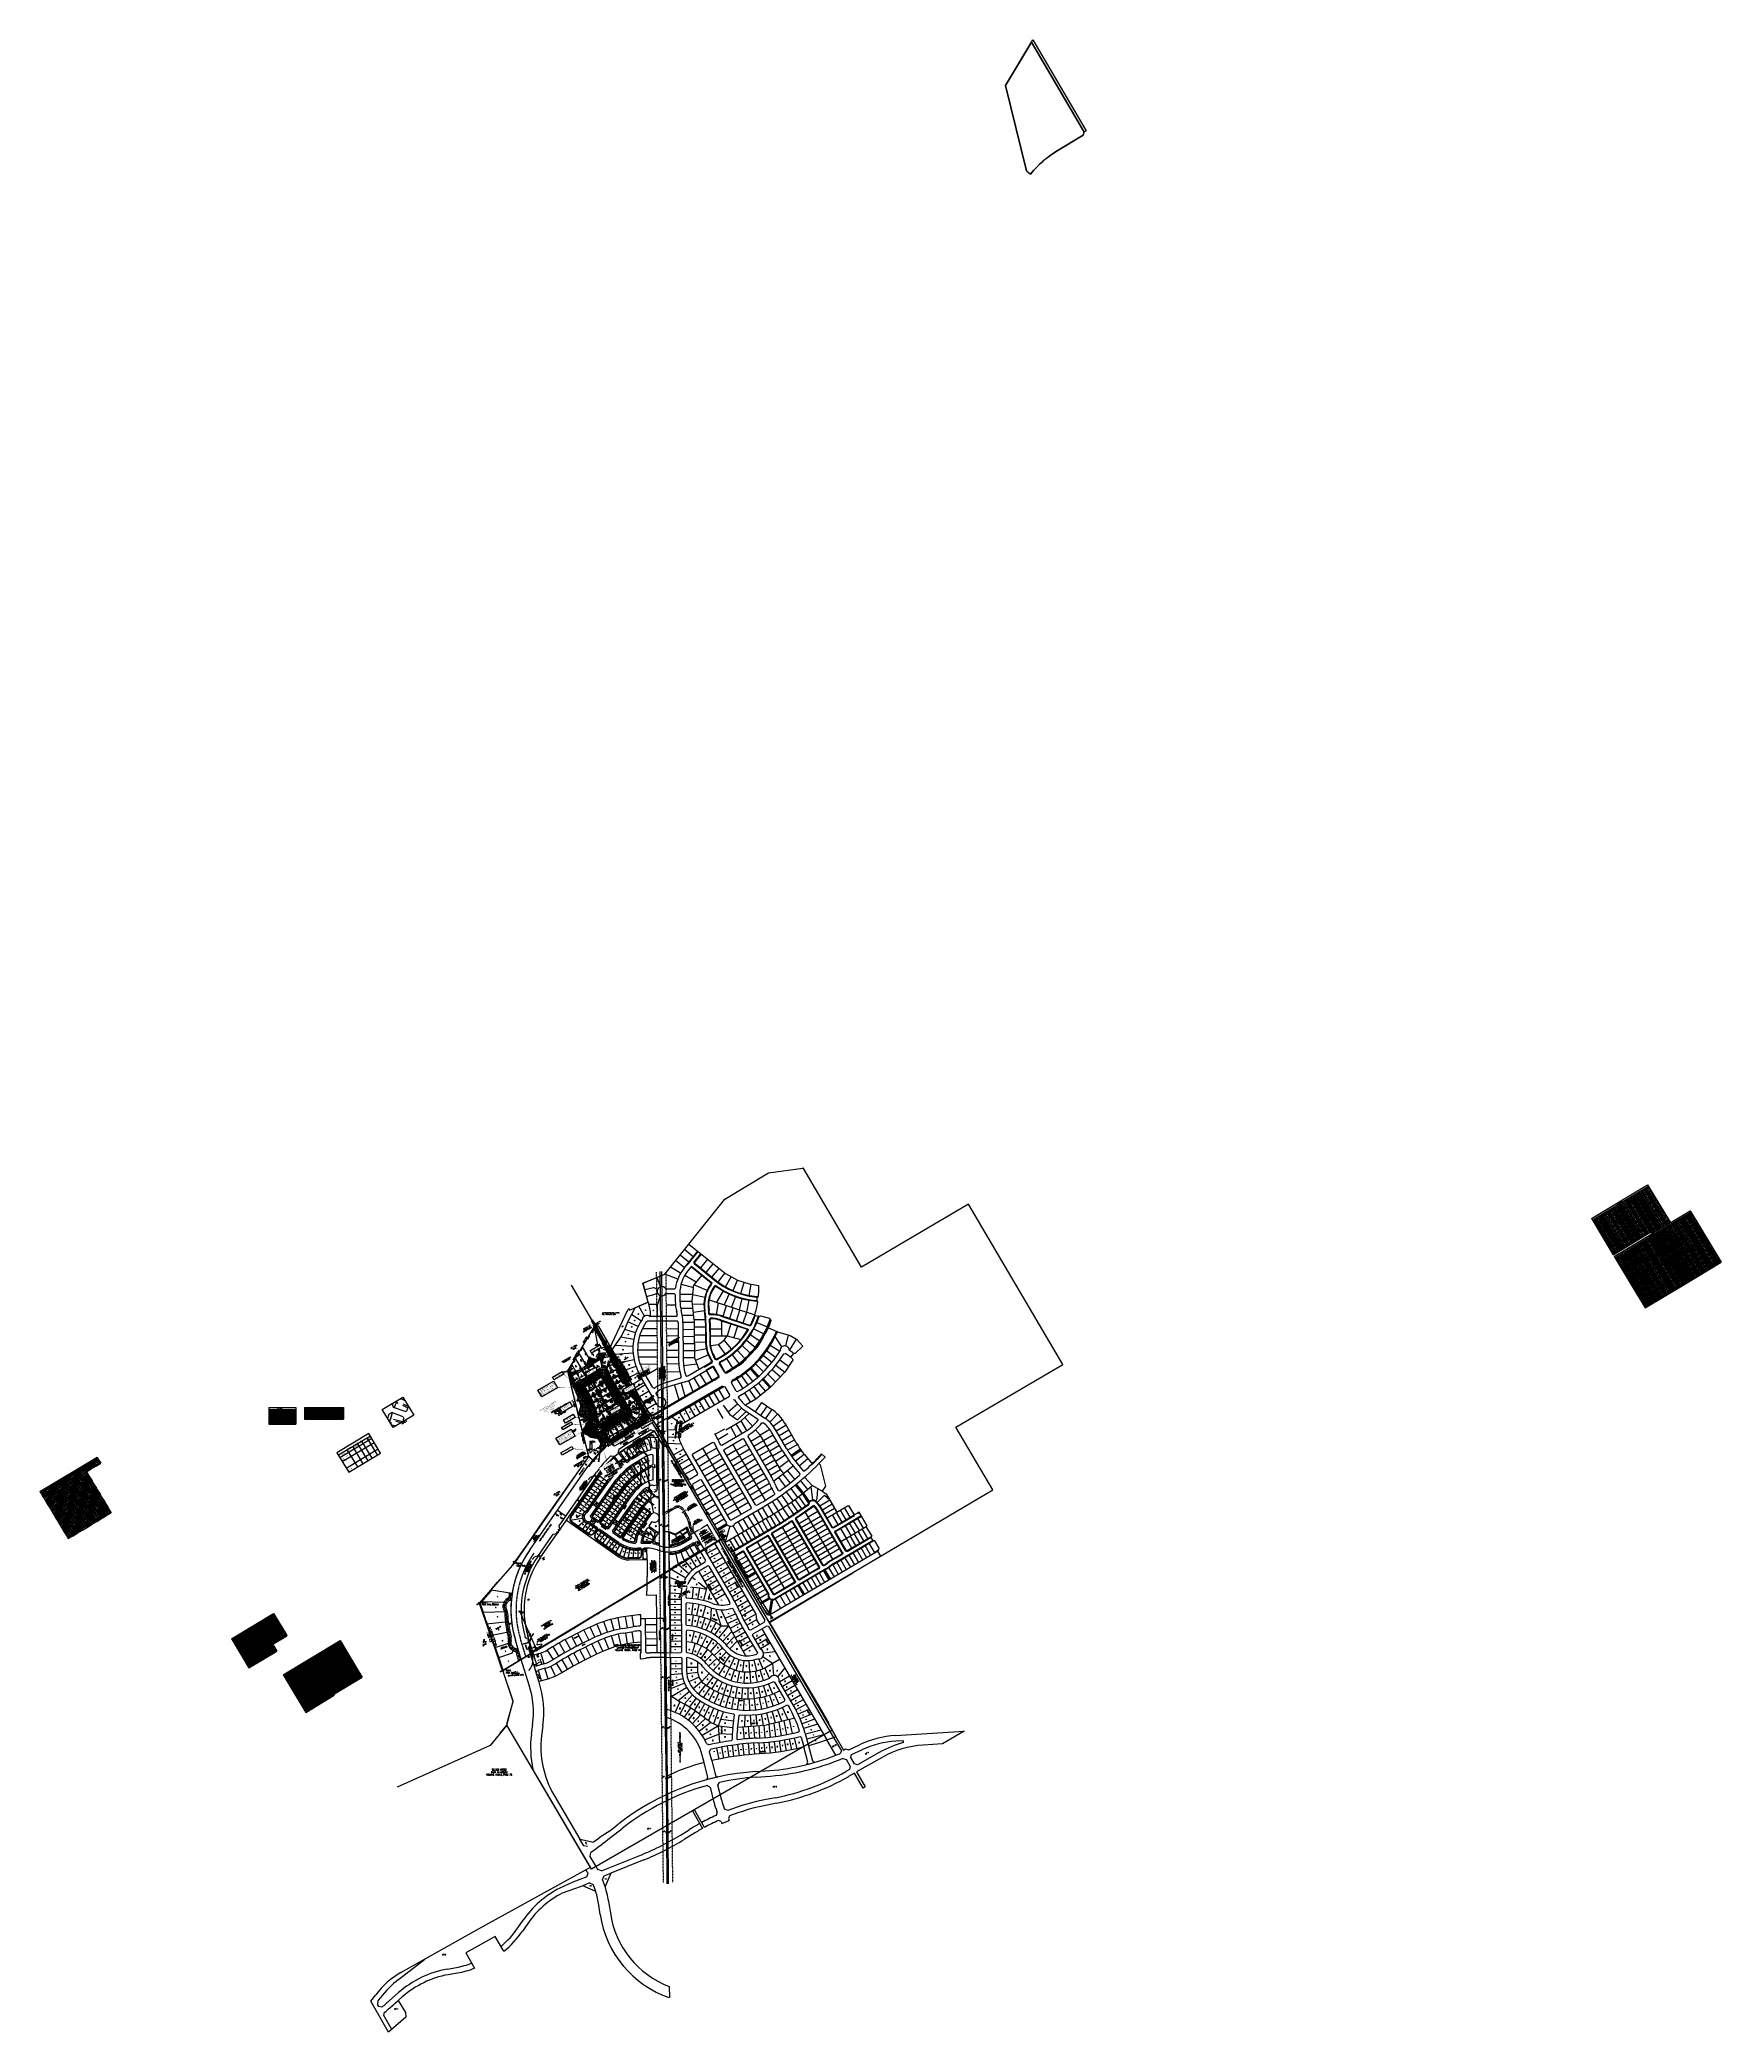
# Model space of a CAD drawing. Header units: feet. Extents: x 23 to 2149517, y -26 to 355304.
# Drawn here: x 2131612 to 2149517, y 334086 to 355304 of the extents above; entities outside this region: 4.
import ezdxf
from ezdxf.enums import TextEntityAlignment as Align

# ---------------------------------------------------------------- set-up
doc = ezdxf.new("R2010")
doc.units = ezdxf.units.FT
doc.header["$MEASUREMENT"] = 0
for name, pattern in [('HIDDEN2', [0.1875, 0.125, -0.0625]), ('xhpc023-pav$0$HIDDEN2', [0.1875, 0.125, -0.0625]), ('xhpc023-pt$0$CL', [0.7, 0.5, -0.05, 0.1, -0.05]), ('xhpc023-pt$0$DASHED', [0.75, 0.5, -0.25]), ('xhpc023-pt$0$HIDDEN2', [0.1875, 0.125, -0.0625]), ('xhpc023-pt$0$xHPC007pt_PHASE1-AMENDED PLT$0$DASHED2', [0.375, 0.25, -0.125]), ('xhpc023-pt$0$xHPC007pt_PHASE1-AMENDED PLT$0$HIDDEN2', [0.1875, 0.125, -0.0625]), ('xhpc023-pt$0$xHPC007pt_PHASE1A$0$CENTER2', [1.125, 0.75, -0.125, 0.125, -0.125]), ('xhpc023-pt$0$xHPC007pt_PHASE1A$0$DASHED', [0.75, 0.5, -0.25]), ('xhpc023-pt$0$xHPC007pt_PHASE1A$0$DASHED2', [0.375, 0.25, -0.125]), ('xhpc023-pt$0$xHPC007pt_PHASE1A$0$HIDDEN', [0.375, 0.25, -0.125]), ('xhpc023-pt$0$xHPC007pt_PHASE1A$0$HIDDEN2', [0.1875, 0.125, -0.0625]), ('xhpc023-pt$0$xHPC007pt_PHASE1A$0$HIDDEN4', [0.0938, 0.0625, -0.0313])]:
    doc.linetypes.add(name, pattern=pattern)
for name, color, linetype in [('A-EC-CURLEX-MATTING', 6, 'Continuous'), ('A-EC-FLOW-ARROWS', 252, 'Continuous'), ('A-EC-INLET-PROTECTION', 7, 'HIDDEN2'), ('A-EC-SILT-FENCE', 4, 'SILT_FENCE'), ('A-EC-TEXT2', 4, 'Continuous'), ('A-EC-TXT', 7, 'Continuous'), ('c-anno-titl', 7, 'Continuous'), ('C-RETN-WALL-TXT-N', 7, 'Continuous'), ('C-TOPO', 7, 'Continuous'), ('C-TOPO-MAJR-N', 7, 'Continuous'), ('C-TOPO-MINR-N', 2, 'Continuous'), ('xhpc023-pav$0$A-DRIVEWAY-N', 2, 'Continuous'), ('xhpc023-pav$0$A-PV-BC', 2, 'Continuous'), ('xhpc023-pav$0$A-RW-N', 4, 'Continuous'), ('xhpc023-pav$0$A-SW-N', 6, 'Continuous'), ('xhpc023-pav$0$A-VALLEYGUTTER', 2, 'xhpc023-pav$0$HIDDEN2'), ('xhpc023-pt$0$A-ADDRESS-N', 6, 'Continuous'), ('xhpc023-pt$0$A-BLDG-SETBACK', 2, 'xhpc023-pt$0$DASHED'), ('xhpc023-pt$0$C-CURB-E', 2, 'Continuous'), ('xhpc023-pt$0$gp2baseEMAILED_3-10-05$0$V-PROP-ADJN', 6, 'Continuous'), ('xhpc023-pt$0$LINE_TABLE_BORDER', 7, 'Continuous'), ('xhpc023-pt$0$LINE_TABLE_HEADER', 7, 'Continuous'), ('xhpc023-pt$0$LINE_TABLE_TEXT', 7, 'Continuous'), ('xhpc023-pt$0$text100', 7, 'Continuous'), ('xhpc023-pt$0$text140', 4, 'Continuous'), ('xhpc023-pt$0$V-CONC', 6, 'Continuous'), ('xhpc023-pt$0$V-CONC-TEXT', 2, 'Continuous'), ('xhpc023-pt$0$V-ESMT', 2, 'xhpc023-pt$0$HIDDEN2'), ('xhpc023-pt$0$V-ESMT-E', 6, 'xhpc023-pt$0$HIDDEN2'), ('xhpc023-pt$0$V-ESMT-TEXT-E', 2, 'Continuous'), ('xhpc023-pt$0$V-ESMT-UTIL-N', 2, 'xhpc023-pt$0$HIDDEN2'), ('xhpc023-pt$0$V-ESMT-UTIL-TEXT-N', 2, 'Continuous'), ('xhpc023-pt$0$V-ESMT-VISBILITY-TXT', 2, 'Continuous'), ('xhpc023-pt$0$V-ESMT-VISIBILITY', 7, 'xhpc023-pt$0$HIDDEN2'), ('xhpc023-pt$0$V-FENC', 6, 'xhpc023-pt$0$BARBWIRE_2'), ('xhpc023-pt$0$V-FENC-TEXT', 2, 'Continuous'), ('xhpc023-pt$0$V-IMP-E', 2, 'Continuous'), ('xhpc023-pt$0$V-IMP-TEXT-E', 2, 'Continuous'), ('xhpc023-pt$0$V-LOT-BLOCKS', 7, 'Continuous'), ('xhpc023-pt$0$V-LOT-NO', 6, 'Continuous'), ('xhpc023-pt$0$V-LOT-NO_OPENSPACES', 7, 'Continuous'), ('xhpc023-pt$0$V-LOT-ROW', 7, 'Continuous'), ('xhpc023-pt$0$V-POWR-LINE', 2, 'xhpc023-pt$0$ELECT_LINE'), ('xhpc023-pt$0$V-POWR-TEXT', 2, 'Continuous'), ('xhpc023-pt$0$V-PROP-ADJN', 6, 'Continuous'), ('xhpc023-pt$0$V-PROP-ADJN-TEXT', 2, 'Continuous'), ('xhpc023-pt$0$V-PROP-CORN', 2, 'Continuous'), ('xhpc023-pt$0$V-PROP-CORN-N', 2, 'Continuous'), ('xhpc023-pt$0$V-PROP-CORN-TEXT', 2, 'Continuous'), ('xhpc023-pt$0$V-PROP-CORN-TEXT-N', 2, 'Continuous'), ('xhpc023-pt$0$V-PROP-DIMS', 4, 'Continuous'), ('xhpc023-pt$0$V-PROP-N', 2, 'Continuous'), ('xhpc023-pt$0$V-PROP-RWAY-N', 7, 'Continuous'), ('xhpc023-pt$0$V-PROP-SUBD-IDEN-N', 6, 'Continuous'), ('xhpc023-pt$0$V-PROP-SUBD-N', 7, 'Continuous'), ('xhpc023-pt$0$V-PROP-TABL', 7, 'Continuous'), ('xhpc023-pt$0$V-PROP-TABL-TEXT', 7, 'Continuous'), ('xhpc023-pt$0$V-ROAD-ASPH', 14, 'Continuous'), ('xhpc023-pt$0$V-ROAD-IDEN', 1, 'Continuous'), ('xhpc023-pt$0$V-ROAD-TEXT', 2, 'Continuous'), ('xhpc023-pt$0$V-RWAY-CNTR-N', 4, 'xhpc023-pt$0$CL'), ('xhpc023-pt$0$V-RWAY-CNTR-TEXT-N', 2, 'Continuous'), ('xhpc023-pt$0$V-RWAY-LABL-N', 1, 'Continuous'), ('xhpc023-pt$0$V-SUBD-TEXT-N', 2, 'Continuous'), ('xhpc023-pt$0$V-WATR', 2, 'Continuous'), ('xhpc023-pt$0$xHPC007pt_PHASE1-AMENDED PLT$0$V-ADJC-SUBD-E', 6, 'Continuous'), ('xhpc023-pt$0$xHPC007pt_PHASE1-AMENDED PLT$0$V-ADJC-SUBD-N', 6, 'Continuous'), ('xhpc023-pt$0$xHPC007pt_PHASE1-AMENDED PLT$0$V-ADJC-SUBD-TEXT-E', 6, 'Continuous'), ('xhpc023-pt$0$xHPC007pt_PHASE1-AMENDED PLT$0$V-ADJC-SUBD-TEXT-N', 6, 'Continuous'), ('xhpc023-pt$0$xHPC007pt_PHASE1-AMENDED PLT$0$V-DRNG-ESMT-N', 6, 'xhpc023-pt$0$xHPC007pt_PHASE1-AMENDED PLT$0$DASHED2'), ('xhpc023-pt$0$xHPC007pt_PHASE1-AMENDED PLT$0$V-ELEC-ESMT-TXT-E', 6, 'Continuous'), ('xhpc023-pt$0$xHPC007pt_PHASE1-AMENDED PLT$0$V-ESMT-ACCESS-N', 6, 'xhpc023-pt$0$xHPC007pt_PHASE1-AMENDED PLT$0$HIDDEN2'), ('xhpc023-pt$0$xHPC007pt_PHASE1-AMENDED PLT$0$V-ESMT-ACCESS-TEXT-N', 6, 'Continuous'), ('xhpc023-pt$0$xHPC007pt_PHASE1-AMENDED PLT$0$V-ESMT-TEXT-E', 6, 'Continuous'), ('xhpc023-pt$0$xHPC007pt_PHASE1-AMENDED PLT$0$V-ESMT-UTIL-TEXT-N', 6, 'Continuous'), ('xhpc023-pt$0$xHPC007pt_PHASE1-AMENDED PLT$0$V-PROP-TABL', 6, 'Continuous'), ('xhpc023-pt$0$xHPC007pt_PHASE1-AMENDED PLT$0$V-PROP-TABL-TEXT', 6, 'Continuous'), ('xhpc023-pt$0$xHPC007pt_PHASE1-AMENDED PLT$0$V-RWAY-LINE-N', 6, 'Continuous'), ('xhpc023-pt$0$xHPC007pt_PHASE1-AMENDED PLT$0$V-RWAY-N', 6, 'Continuous'), ('xhpc023-pt$0$xHPC007pt_PHASE1-AMENDED PLT$0$V-SUBD-LINE-N', 6, 'Continuous'), ('xhpc023-pt$0$xHPC007pt_PHASE1-AMENDED PLT$0$V-SUBD-TEXT-N', 6, 'Continuous'), ('xhpc023-pt$0$xHPC007pt_PHASE1-AMENDED PLT$0$XREF', 6, 'Continuous'), ('xhpc023-pt$0$xHPC007pt_PHASE1A$0$V-ADJC-E', 6, 'Continuous'), ('xhpc023-pt$0$xHPC007pt_PHASE1A$0$V-ADJC-TEXT-E', 6, 'Continuous'), ('xhpc023-pt$0$xHPC007pt_PHASE1A$0$V-AREA-TEMP-N', 6, 'Continuous'), ('xhpc023-pt$0$xHPC007pt_PHASE1A$0$V-ESMT-ACCESS-N', 6, 'xhpc023-pt$0$xHPC007pt_PHASE1A$0$HIDDEN2'), ('xhpc023-pt$0$xHPC007pt_PHASE1A$0$V-ESMT-ACCESS-TEXT-N', 6, 'Continuous'), ('xhpc023-pt$0$xHPC007pt_PHASE1A$0$V-ESMT-ACSS-N', 6, 'xhpc023-pt$0$xHPC007pt_PHASE1A$0$HIDDEN4'), ('xhpc023-pt$0$xHPC007pt_PHASE1A$0$V-ESMT-TEXT-E', 6, 'Continuous'), ('xhpc023-pt$0$xHPC007pt_PHASE1A$0$V-ESMT-UTIL-N', 6, 'xhpc023-pt$0$xHPC007pt_PHASE1A$0$DASHED2'), ('xhpc023-pt$0$xHPC007pt_PHASE1A$0$V-ESMT-WATR-TXT-N', 6, 'xhpc023-pt$0$xHPC007pt_PHASE1A$0$DASHED'), ('xhpc023-pt$0$xHPC007pt_PHASE1A$0$V-PHASELINE-N', 6, 'xhpc023-pt$0$xHPC007pt_PHASE1A$0$DASHED'), ('xhpc023-pt$0$xHPC007pt_PHASE1A$0$V-POWR-LINE', 6, 'xhpc023-pt$0$xHPC007pt_PHASE1A$0$ELECT_LINE'), ('xhpc023-pt$0$xHPC007pt_PHASE1A$0$V-POWR-TEXT', 6, 'Continuous'), ('xhpc023-pt$0$xHPC007pt_PHASE1A$0$V-PROP-CORN-N', 6, 'Continuous'), ('xhpc023-pt$0$xHPC007pt_PHASE1A$0$V-PROP-CORN-TEXT-N', 6, 'Continuous'), ('xhpc023-pt$0$xHPC007pt_PHASE1A$0$V-PROP-N', 6, 'Continuous'), ('xhpc023-pt$0$xHPC007pt_PHASE1A$0$V-PROP-SUBD-IDEN-N', 6, 'Continuous'), ('xhpc023-pt$0$xHPC007pt_PHASE1A$0$V-PROP-TABL', 6, 'Continuous'), ('xhpc023-pt$0$xHPC007pt_PHASE1A$0$V-PROP-TABL-TEXT', 6, 'Continuous'), ('xhpc023-pt$0$xHPC007pt_PHASE1A$0$V-RWAY--TICK-N', 6, 'Continuous'), ('xhpc023-pt$0$xHPC007pt_PHASE1A$0$V-RWAY-CNTR-N', 6, 'xhpc023-pt$0$xHPC007pt_PHASE1A$0$CENTER2'), ('xhpc023-pt$0$xHPC007pt_PHASE1A$0$V-RWAY-DIMS-N', 6, 'Continuous'), ('xhpc023-pt$0$xHPC007pt_PHASE1A$0$V-RWAY-LABL-N', 6, 'Continuous'), ('xhpc023-pt$0$xHPC007pt_PHASE1A$0$V-RWAY-N', 6, 'Continuous'), ('xhpc023-pt$0$xHPC007pt_PHASE1A$0$V-SBCK-N', 6, 'xhpc023-pt$0$xHPC007pt_PHASE1A$0$HIDDEN'), ('xhpc023-pt$0$xHPC007pt_PHASE1A$0$V-SUBD-LINE-N', 6, 'Continuous'), ('xhpc023-pt$0$xHPC007pt_PHASE1A$0$V-TIC', 6, 'Continuous'), ('xhpc023-pt$0$xHPC007pt_PHASE1A$0$XREF', 6, 'Continuous')]:
    doc.layers.add(name, color=color, linetype=linetype)
doc.layers.add('xhpc023-pt$0$DEF-ATMOS_ESMT', color=104, linetype='Continuous', plot=False)
doc.styles.add('L100', font='simplex', dxfattribs={"height": 10})
doc.styles.get("Standard").update_dxf_attribs({"font": 'arial.ttf'})
doc.styles.add('xhpc023-pt$0$L100', font='simplex', dxfattribs={"height": 10})
doc.styles.add('xhpc023-pt$0$L120', font='simplex', dxfattribs={"height": 12})
doc.styles.add('xhpc023-pt$0$L140', font='simplex', dxfattribs={"height": 14})
doc.styles.add('xhpc023-pt$0$L60', font='simplex', dxfattribs={"height": 6})
doc.styles.add('xhpc023-pt$0$L70', font='simplex.shx', dxfattribs={"height": 7})
doc.styles.add('xhpc023-pt$0$L80', font='simplex', dxfattribs={"height": 8})
doc.styles.add('xhpc023-pt$0$Standard', font='txt')
doc.styles.add('xhpc023-pt$0$xHPC007pt_PHASE1-AMENDED PLT$0$L100', font='simplex', dxfattribs={"height": 10})
doc.styles.add('xhpc023-pt$0$xHPC007pt_PHASE1-AMENDED PLT$0$L60', font='simplex', dxfattribs={"height": 6})
doc.styles.add('xhpc023-pt$0$xHPC007pt_PHASE1-AMENDED PLT$0$L80', font='simplex', dxfattribs={"height": 8})
doc.styles.add('xhpc023-pt$0$xHPC007pt_PHASE1-AMENDED PLT$0$Standard', font='txt')
doc.styles.add('xhpc023-pt$0$xHPC007pt_PHASE1-AMENDED PLT$0$TEXT140', font='simplex', dxfattribs={"height": 120})
doc.styles.add('xhpc023-pt$0$xHPC007pt_PHASE1A$0$L100', font='simplex', dxfattribs={"height": 10})
doc.styles.add('xhpc023-pt$0$xHPC007pt_PHASE1A$0$L120', font='simplex', dxfattribs={"height": 12})
doc.styles.add('xhpc023-pt$0$xHPC007pt_PHASE1A$0$L140', font='simplex', dxfattribs={"height": 14})
doc.styles.add('xhpc023-pt$0$xHPC007pt_PHASE1A$0$L60', font='simplex', dxfattribs={"height": 6})
doc.styles.add('xhpc023-pt$0$xHPC007pt_PHASE1A$0$L80', font='simplex', dxfattribs={"height": 8})
doc.styles.add('xhpc023-pt$0$xHPC007pt_PHASE1A$0$Standard', font='txt')
doc.linetypes.add('SILT_FENCE', pattern='A,0.5,-0.1,["SF",Standard,S=0.1,R=0,X=-0.1,Y=-0.05],-0.1', length=0.7)
doc.linetypes.add('xhpc023-pt$0$BARBWIRE_2', pattern='A,1,-0.02,["X",xhpc023-pt$0$Standard,S=0.075,R=0,X=-0.025,Y=-0.0375],-0.02', length=1.04)
doc.linetypes.add('xhpc023-pt$0$ELECT_LINE', pattern='A,1,-0.02,["E",xhpc023-pt$0$Standard,S=0.075,R=0,X=-0.025,Y=-0.0375],-0.02', length=1.04)
doc.linetypes.add('xhpc023-pt$0$xHPC007pt_PHASE1A$0$ELECT_LINE', pattern='A,1,-0.02,["E",xhpc023-pt$0$xHPC007pt_PHASE1A$0$Standard,S=0.075,R=0,X=-0.025,Y=-0.0375],-0.02', length=1.04)
doc.dimstyles.new('xhpc023-pt$0$SCOTT', dxfattribs={"dimscale": 0, "dimtxt": 8, "dimasz": 12, "dimexe": 0.05, "dimexo": 0.05, "dimgap": 3, "dimtad": 1, "dimdec": 0, "dimrnd": 1.38778e-17, "dimzin": 0, "dimdsep": 46, "dimtxsty": 'xhpc023-pt$0$L80', "dimcen": 5, "dimclrd": 256, "dimclre": 256, "dimclrt": 256, "dimaunit": 1, "dimadec": 3, "dimazin": 0, "dimtfac": 1, "dimtdec": 0, "dimtofl": 0, "dimtmove": 2, "dimatfit": 0, "dimfxl": 0, "dimtolj": 1, "dimtzin": 0, "dimlwd": -1, "dimlwe": -1, "dimarcsym": 0})
doc.dimstyles.new('xhpc023-pt$0$Standard', dxfattribs={"dimtxt": 0.18, "dimasz": 0.18, "dimexe": 0.18, "dimexo": 0.0625, "dimgap": 0.09, "dimtad": 0, "dimtih": 1, "dimtoh": 1, "dimdec": 4, "dimzin": 0, "dimdsep": 46, "dimtxsty": 'xhpc023-pt$0$Standard', "dimcen": 0.09, "dimadec": 0, "dimazin": 0, "dimtfac": 1, "dimtdec": 4, "dimtofl": 0, "dimtmove": 0, "dimatfit": 3, "dimfxl": 0, "dimtolj": 1, "dimtzin": 0, "dimarcsym": 0})
doc.dimstyles.new('xhpc023-pt$0$xHPC007pt_PHASE1A$0$Standard', dxfattribs={"dimscale": 100, "dimtxt": 0.18, "dimasz": 4, "dimexe": 0.18, "dimexo": 0.0625, "dimgap": 0.5, "dimtad": 0, "dimdec": 4, "dimzin": 0, "dimdsep": 46, "dimtxsty": 'xhpc023-pt$0$xHPC007pt_PHASE1A$0$L100', "dimcen": 0.09, "dimadec": 0, "dimazin": 0, "dimtfac": 1, "dimtdec": 4, "dimtofl": 0, "dimtmove": 0, "dimatfit": 3, "dimfxl": 0, "dimtolj": 1, "dimtzin": 0, "dimarcsym": 0})

# ---------------------------------------------------------------- blocks, each defined once
blk = doc.blocks.new('xhpc023-pav')
at = {"layer": 'xhpc023-pav$0$A-RW-N'}
h = blk.add_hatch(color=252, dxfattribs=at)
h.dxf.hatch_style = 1
h.paths.add_polyline_path([(2137566, 340673), (2137567, 340671), (2137598, 340690), (2137654, 340722), (2137654, 340724)])
at = {"layer": 'xhpc023-pav$0$A-SW-N'}
h = blk.add_hatch(dxfattribs=at)
h.set_pattern_fill('ANSI31', color=256, scale=40, angle=20)
h.paths.add_polyline_path([(2138074, 340606), (2138077, 340611), (2138073, 340612), (2138070, 340609, -0.187069), (2138041, 340588), (2138022, 340583, 0.104303), (2137983, 340565), (2137926, 340521, -0.048546), (2137877, 340490), (2137819, 340461, 0.054336), (2137765, 340426), (2137724, 340393, -0.115963), (2137691, 340377), (2137688, 340376), (2137688, 340372), (2137692, 340373, 0.115963), (2137726, 340390), (2137767, 340423, -0.054336), (2137821, 340457), (2137879, 340486, 0.048546), (2137928, 340517), (2137985, 340561, -0.104303), (2138023, 340579), (2138042, 340584, 0.187069)])
h = blk.add_hatch(dxfattribs=at)
h.set_pattern_fill('ANSI31', color=256, scale=40, angle=20)
h.paths.add_polyline_path([(2138074, 340616), (2138073, 340612), (2138078, 340611), (2138078, 340615)])
h = blk.add_hatch(dxfattribs=at)
h.set_pattern_fill('ANSI31', color=256, scale=40)
edge = h.paths.add_edge_path()
edge.add_line((2137667, 340386), (2137677, 340376))
edge.add_line((2137677, 340376), (2137684, 340373))
edge.add_line((2137684, 340373), (2137684, 340377))
edge.add_line((2137684, 340377), (2137684, 340372))
edge.add_line((2137684, 340377), (2137680, 340379))
edge.add_line((2137680, 340379), (2137671, 340389))
edge.add_line((2137668, 340386), (2137664, 340385))
h = blk.add_hatch(dxfattribs=at)
h.set_pattern_fill('ANSI31', color=256, scale=40)
h.paths.add_polyline_path([(2137688, 340376), (2137684, 340377), (2137684, 340372), (2137688, 340371)])
at = {"layer": 'xhpc023-pav$0$A-DRIVEWAY-N'}
for p, q in [((2137388, 341014), (2137391, 341009)), ((2137389, 341003), (2137391, 341009)), ((2137405, 341025), (2137408, 341019)), ((2137408, 341019), (2137415, 341017)), ((2137474, 341065), (2137477, 341059)), ((2137476, 341052), (2137477, 341059)), ((2137491, 341075), (2137495, 341069)), ((2137495, 341069), (2137501, 341068)), ((2137498, 340708), (2137503, 340705)), ((2137509, 340709), (2137503, 340705)), ((2137504, 340677), (2137507, 340684)), ((2137513, 340688), (2137507, 340684)), ((2137628, 340570), (2137631, 340564)), ((2137630, 340557), (2137631, 340564)), ((2137645, 340580), (2137649, 340574)), ((2137655, 340573), (2137649, 340574)), ((2137654, 340585), (2137657, 340579)), ((2137655, 340573), (2137657, 340579)), ((2137671, 340595), (2137674, 340590)), ((2137681, 340588), (2137674, 340590)), ((2137740, 340636), (2137744, 340630)), ((2137742, 340623), (2137744, 340630)), ((2137744, 340593), (2137751, 340591)), ((2137754, 340586), (2137751, 340591)), ((2137757, 340646), (2137761, 340640)), ((2137768, 340638), (2137761, 340640)), ((2137768, 340602), (2137770, 340608)), ((2137772, 340596), (2137768, 340602))]:
    blk.add_line(p, q, dxfattribs=at)
at = {"layer": 'xhpc023-pav$0$A-PV-BC'}
for p, q in [((2137562, 341103), (2137394, 341005)), ((2137584, 341084), (2137400, 340977)), ((2137618, 341075), (2137834, 340706)), ((2137646, 341081), (2137856, 340722)), ((2137372, 340921), (2137415, 340848)), ((2137391, 340943), (2137438, 340862)), ((2137825, 340672), (2137585, 340532)), ((2137827, 340642), (2137598, 340508)), ((2137633, 340357), (2137602, 340395)), ((2137660, 340381), (2137620, 340433))]:
    blk.add_line(p, q, dxfattribs=at)
for centre, radius, start, end in [((2137380, 340964), 38.5, 86.3314, 244.3269), ((2137384, 341022), 20, 266.3314, 300.3291), ((2137412, 340955), 25, 120.3291, 210.3291), ((2137552, 341120), 20, 300.3291, 334.3269), ((2137605, 341095), 38.5, 356.3314, 154.3269), ((2137596, 341063), 25, 30.3291, 120.3291), ((2137663, 341091), 20, 176.3314, 210.3291), ((2137355, 340911), 20, 30.3291, 64.3269), ((2136995, 340602), 486, 9.3087, 30.3291), ((2136995, 340602), 514, 10.3863, 30.3291), ((2138085, 340781), 618, 189.3087, 218.6087), ((2138082, 340802), 592, 190.3863, 206.0029), ((2137812, 340693), 25, 300.3291, 30.3291), ((2137837, 340624), 20, 86.0088, 120.3291), ((2137841, 340683), 38.5, 266.0088, 56.5061), ((2137873, 340732), 20, 210.3291, 236.5061), ((2137573, 340553), 25, 206.0029, 300.3291), ((2137611, 340486), 25, 120.3291, 213.7969), ((2138082, 340802), 592, 213.7969, 218.6087)]:
    blk.add_arc(centre, radius, start, end, dxfattribs=at)
at = {"layer": 'xhpc023-pav$0$A-RW-N', "elevation": 571, "flags": 128}
blk.add_lwpolyline([(2137566, 340673), (2137567, 340671), (2137598, 340690), (2137654, 340722), (2137654, 340724), (2137566, 340673)], dxfattribs=at)
at = {"layer": 'xhpc023-pav$0$A-SW-N'}
for p, q in [((2137336, 340985), (2137340, 340984)), ((2137559, 341114), (2137386, 341012)), ((2137563, 341111), (2137387, 341008)), ((2137592, 341077), (2137402, 340966)), ((2137592, 341077), (2137607, 341073)), ((2137827, 340697), (2137607, 341073)), ((2137864, 340722), (2137649, 341088)), ((2137866, 340725), (2137653, 341089)), ((2137394, 340951), (2137398, 340968)), ((2137398, 340951), (2137402, 340966)), ((2137398, 340951), (2137447, 340867)), ((2137577, 340539), (2137823, 340683)), ((2137598, 340500), (2137834, 340638)), ((2137601, 340497), (2137835, 340634)), ((2137823, 340683), (2137827, 340697)), ((2137928, 340517), (2137985, 340561)), ((2138042, 340584), (2138023, 340579)), ((2138070, 340609), (2138073, 340612)), ((2138074, 340606), (2138077, 340611)), ((2137560, 340540), (2137577, 340535)), ((2137563, 340543), (2137577, 340539)), ((2137594, 340482), (2137598, 340500)), ((2137598, 340483), (2137601, 340497)), ((2137667, 340386), (2137623, 340442)), ((2137671, 340389), (2137626, 340444)), ((2137667, 340386), (2137671, 340389)), ((2137688, 340372), (2137692, 340373)), ((2137726, 340390), (2137767, 340423)), ((2137821, 340457), (2137879, 340486))]:
    blk.add_line(p, q, dxfattribs=at)
at = {"layer": 'xhpc023-pav$0$A-SW-N', "flags": 128}
for points in [[(2137577, 340535), (2137827, 340680), (2137831, 340698), (2137610, 341076), (2137591, 341081), (2137398, 340968)], [(2137394, 340951), (2137444, 340865)], [(2138073, 340612), (2138074, 340616)], [(2138078, 340611), (2138073, 340612)], [(2138074, 340616), (2138078, 340615)], [(2138078, 340611), (2138078, 340615)], [(2137667, 340386), (2137677, 340376), (2137684, 340373), (2137684, 340377), (2137684, 340372)], [(2137684, 340377), (2137680, 340379), (2137671, 340389)], [(2137684, 340377), (2137688, 340376)], [(2137684, 340372), (2137688, 340371)], [(2137688, 340376), (2137688, 340371)], [(2137630, 340331), (2137629, 340326)], [(2137629, 340326), (2137634, 340326)], [(2137635, 340330), (2137630, 340331)], [(2137635, 340330), (2137634, 340326)]]:
    blk.add_lwpolyline(points, dxfattribs=at)
blk.add_lwpolyline([(2137688, 340376), (2137691, 340377, 0.115963), (2137724, 340393), (2137765, 340426, -0.054336), (2137819, 340461), (2137877, 340490, 0.048546), (2137926, 340521), (2137983, 340565, -0.104303), (2138022, 340583), (2138041, 340588)], format="xyb", dxfattribs=at)
at = {"layer": 'xhpc023-pav$0$A-SW-N'}
for centre, radius, start, end in [((2137380, 340964), 49, 83.0712, 153.76), ((2137380, 340964), 45, 81.3867, 153.76), ((2137605, 341095), 49, 353.0712, 157.5871), ((2137605, 341095), 45, 351.3867, 159.2716), ((2136995, 340602), 520, 10.5508, 30.3291), ((2136995, 340602), 524, 10.5508, 30.3291), ((2138076, 340804), 580, 190.5508, 207.0997), ((2138076, 340804), 576, 190.5508, 206.9279), ((2137841, 340683), 45, 261.0135, 60.2556), ((2137841, 340683), 49, 262.7154, 58.9808), ((2138046, 340482), 100, 103.8402, 127.6586), ((2138029, 340637), 50, 283.8402, 326.2234), ((2138029, 340637), 54, 283.8402, 326.2234), ((2138076, 340804), 580, 213.6462, 218.6087), ((2138076, 340804), 576, 213.8181, 218.6087), ((2137673, 340455), 84, 282.5235, 308.9821), ((2137953, 340193), 296, 116.5414, 128.9821), ((2137743, 340758), 304, 296.5414, 307.6586)]:
    blk.add_arc(centre, radius, start, end, dxfattribs=at)
at = {"layer": 'xhpc023-pav$0$A-VALLEYGUTTER', "flags": 128}
for points in [[(2137372, 340921), (2137365, 340933, -0.414214), (2137382, 340998), (2137394, 341005)], [(2137562, 341103), (2137574, 341110, -0.414214), (2137639, 341093), (2137646, 341081)], [(2137830, 340644), (2137843, 340651, 0.414214), (2137860, 340715), (2137853, 340727)]]:
    blk.add_lwpolyline(points, format="xyb", dxfattribs=at)
blk = doc.blocks.new('A$C38D85891')
at = {"layer": 'A-EC-INLET-PROTECTION', "const_width": 1}
for points in [[(8, 6), (6, 8), (-10, -1), (-8, -4)], [(9, 4), (10, 1), (-6, -8), (-7, -6)]]:
    blk.add_lwpolyline(points, dxfattribs=at)
blk = doc.blocks.new('ARROW')
blk.add_hatch(color=256).paths.add_polyline_path([(0, 0), (12, 6), (12, 2), (28, 2), (28, -2), (12, -2), (12, -6)])
blk.add_lwpolyline([(0, 0), (12, 6), (12, 2), (28, 2), (28, -2), (12, -2), (12, -6), (0, 0)])
blk = doc.blocks.new('xhpc023-pt$0$PP')
at = {"linetype": 'Continuous'}
for p, q in [((4, 4), (10, 9)), ((-4, -4), (-10, -9))]:
    blk.add_line(p, q, dxfattribs=at)
blk.add_circle((0, 0), 5.85, dxfattribs=at)
blk = doc.blocks.new('xhpc023-pt$0$xHPC007pt_PHASE1A$0$_Integral')
at = {"color": 0, "linetype": 'ByBlock', "lineweight": -2}
for centre, start, end in [((0.445, -0.091), 102, 168), ((-0.445, 0.091), 282, 348)]:
    blk.add_arc(centre, 0.454, start, end, dxfattribs=at)
blk = doc.blocks.new('xhpc023-pt$0$xHPC007pt_PHASE1A$0$PP')
at = {"linetype": 'Continuous'}
for p, q in [((4, 4), (10, 9)), ((-4, -4), (-10, -9))]:
    blk.add_line(p, q, dxfattribs=at)
blk.add_circle((0, 0), 5.85, dxfattribs=at)
blk = doc.blocks.new('A$C245B225A')
at = {"layer": 'c-anno-titl', "color": 3}
blk.add_line((-2021295, 773672, -568), (-2021295, 773671, -568), dxfattribs=at)
blk.add_circle((-2021295, 773672, -568), 0.1, dxfattribs=at)
blk = doc.blocks.new('xhpc023-pt')
blk.add_line((2138072, 340629), (2137634, 341378))
at = {"layer": 'xhpc023-pt$0$A-BLDG-SETBACK'}
for p, q in [((2137543, 341129), (2137381, 341034)), ((2137591, 341058), (2137419, 340957)), ((2137591, 341058), (2137803, 340696)), ((2137675, 341094), (2137877, 340749)), ((2137419, 340957), (2137465, 340878)), ((2137803, 340696), (2137576, 340563)), ((2137832, 340608), (2137619, 340484)), ((2137686, 340398), (2137641, 340455))]:
    blk.add_line(p, q, dxfattribs=at)
for centre, radius, start, end in [((2137380, 340964), 70, 89.3264, 156.6443), ((2137605, 341095), 70, 96.2035, 151.3319), ((2137605, 341095), 90, 55.2997, 97.235), ((2137605, 341095), 70, 359.3264, 55.1429), ((2136995, 340602), 545, 10.5508, 30.3291), ((2138076, 340804), 555, 190.5508, 205.724), ((2137841, 340683), 75, 263.2244, 61.753), ((2138078, 340805), 560, 214.4704, 218.6087)]:
    blk.add_arc(centre, radius, start, end, dxfattribs=at)
at = {"layer": 'xhpc023-pt$0$C-CURB-E'}
for p, q in [((2137794, 340423), (2138066, 340587)), ((2138078, 340643), (2138067, 340667)), ((2138080, 340639), (2138078, 340643)), ((2138078, 340615), (2138085, 340619)), ((2138078, 340611), (2138078, 340615)), ((2138081, 340604), (2138078, 340611)), ((2138080, 340675), (2138099, 340656)), ((2137632, 340357), (2137648, 340371)), ((2137641, 340334), (2137632, 340357)), ((2137648, 340371), (2137660, 340382)), ((2137660, 340382), (2137678, 340368)), ((2137678, 340368), (2137684, 340372)), ((2137684, 340372), (2137688, 340371)), ((2137688, 340371), (2137692, 340365)), ((2137604, 340280), (2137607, 340284)), ((2137607, 340284), (2137610, 340289)), ((2137608, 340291), (2137616, 340298)), ((2137610, 340289), (2137608, 340291)), ((2137610, 340289), (2137618, 340296)), ((2137616, 340298), (2137618, 340296)), ((2137618, 340296), (2137623, 340299)), ((2137623, 340299), (2137627, 340301)), ((2137634, 340326), (2137635, 340330)), ((2137639, 340319), (2137634, 340326)), ((2137635, 340330), (2137641, 340334)), ((2137639, 340319), (2137639, 340319))]:
    blk.add_line(p, q, dxfattribs=at)
for centre, radius, start, end in [((2138049, 340617), 34.9, 299.6232, 337.6172), ((2138055, 340623), 30.3, 352.6476, 32.0366), ((2137693, 340407), 42.3, 269.5566, 281.6824), ((2135154, 344573), 4918, 301.1908, 302.4639), ((2138349, 339487), 1088, 133.1781, 145.0488), ((2137595, 340335), 46.5, 313.0453, 340.2323)]:
    blk.add_arc(centre, radius, start, end, dxfattribs=at)
at = {"layer": 'xhpc023-pt$0$DEF-ATMOS_ESMT'}
for p, q in [((2137636, 341360), (2137634, 341378)), ((2137634, 341378), (2138072, 340629)), ((2138063, 340638), (2137636, 341360)), ((2138056, 340593), (2138061, 340597)), ((2138057, 340590), (2138056, 340593)), ((2138063, 340594), (2138057, 340590)), ((2138061, 340597), (2138065, 340614)), ((2138062, 340619), (2138067, 340625)), ((2138065, 340614), (2138062, 340619)), ((2138069, 340629), (2138063, 340638)), ((2138072, 340629), (2138063, 340594)), ((2138067, 340625), (2138069, 340629))]:
    blk.add_line(p, q, dxfattribs=at)
at = {"layer": 'xhpc023-pt$0$gp2baseEMAILED_3-10-05$0$V-PROP-ADJN'}
for p, q in [((2138266, 342157), (2138524, 342478)), ((2138524, 342478), (2138913, 342164)), ((2138477, 342227), (2138383, 342303)), ((2138524, 342286), (2138430, 342361)), ((2138472, 342221), (2138618, 342402)), ((2138571, 342344), (2138477, 342420)), ((2138503, 342258), (2138619, 342402)), ((2138507, 342255), (2138622, 342399)), ((2138575, 342279), (2138579, 342279)), ((2138582, 342280), (2138576, 342285)), ((2138576, 342275), (2138579, 342275)), ((2138577, 342269), (2138582, 342275)), ((2138578, 342283), (2138652, 342375)), ((2138579, 342279), (2138579, 342275)), ((2138579, 342271), (2138796, 342096)), ((2138582, 342280), (2138656, 342372)), ((2138582, 342280), (2138582, 342275)), ((2138582, 342275), (2138800, 342100)), ((2138587, 342285), (2138657, 342371)), ((2138589, 342271), (2138587, 342285)), ((2138589, 342271), (2138800, 342101)), ((2138721, 342319), (2138646, 342225)), ((2138708, 342175), (2138783, 342269)), ((2138036, 342062), (2138266, 342157)), ((2138089, 341859), (2138036, 342062)), ((2138181, 342122), (2138222, 342024)), ((2138405, 342105), (2138266, 342157)), ((2138436, 342169), (2138327, 342232)), ((2138441, 342051), (2138574, 342015)), ((2138482, 342148), (2138603, 342076)), ((2138511, 342190), (2138543, 342230)), ((2138541, 342242), (2138547, 342237)), ((2138543, 342230), (2138558, 342232)), ((2138547, 342244), (2138548, 342240)), ((2138552, 342237), (2138547, 342237)), ((2138552, 342240), (2138548, 342240)), ((2138551, 342244), (2138552, 342240)), ((2138552, 342237), (2138557, 342244)), ((2138552, 342237), (2138759, 342071)), ((2138555, 342241), (2138762, 342075)), ((2138558, 342232), (2138758, 342071)), ((2138559, 341872), (2138578, 342044)), ((2138661, 342148), (2138578, 342044)), ((2138717, 341985), (2138578, 342044)), ((2138755, 342049), (2138760, 342056)), ((2138755, 342048), (2138761, 342056)), ((2138760, 342056), (2138758, 342071)), ((2138759, 342071), (2138765, 342067)), ((2138759, 342045), (2138765, 342053)), ((2138761, 342056), (2138765, 342062)), ((2138762, 342075), (2138768, 342071)), ((2138770, 342073), (2138765, 342067)), ((2138765, 342062), (2138765, 342067)), ((2138765, 342062), (2138772, 342057)), ((2138765, 342053), (2138769, 342059)), ((2138772, 342067), (2138768, 342066)), ((2138768, 342062), (2138768, 342066)), ((2138772, 342063), (2138768, 342062)), ((2138770, 342125), (2138845, 342219)), ((2138799, 342036), (2138790, 342023)), ((2138797, 342037), (2138803, 342033)), ((2138803, 342039), (2138803, 342036)), ((2138807, 342036), (2138803, 342036)), ((2138807, 342040), (2138807, 342036)), ((2138808, 342033), (2138813, 342040)), ((2138837, 342073), (2138906, 342170)), ((2138913, 342164), (2139040, 342093)), ((2138913, 342024), (2138973, 342130)), ((2138994, 341985), (2139040, 342093)), ((2139040, 342093), (2139167, 342056)), ((2139078, 341954), (2139114, 342071)), ((2139166, 341933), (2139188, 342052)), ((2139167, 342056), (2139268, 342038)), ((2139268, 341992), (2139268, 342038)), ((2138089, 341859), (2137953, 341801)), ((2138089, 341859), (2137953, 341801)), ((2138054, 341994), (2138146, 342018)), ((2138073, 341921), (2138165, 341945)), ((2138089, 341859), (2138112, 341757)), ((2138189, 341835), (2138095, 341835)), ((2138190, 341997), (2138146, 342018)), ((2138189, 341956), (2138165, 341945)), ((2138219, 341928), (2138189, 341835)), ((2138190, 341710), (2138189, 341835)), ((2138278, 342001), (2138371, 342001)), ((2138278, 341951), (2138368, 341951)), ((2138284, 341831), (2138381, 341831)), ((2138368, 341951), (2138378, 341941)), ((2138371, 342001), (2138382, 342011)), ((2138378, 341941), (2138379, 341870)), ((2138428, 341952), (2138429, 341870)), ((2138428, 341946), (2138567, 341947)), ((2138429, 341871), (2138559, 341872)), ((2138580, 341673), (2138559, 341872)), ((2138562, 341843), (2138684, 341839)), ((2138693, 341910), (2138566, 341938)), ((2138739, 341886), (2139225, 341725)), ((2138803, 342033), (2138794, 342020)), ((2138800, 342026), (2138795, 342020)), ((2138800, 342026), (2138814, 342028)), ((2138808, 342033), (2138803, 342033)), ((2138888, 341981), (2138819, 341859)), ((2138819, 341728), (2138840, 341852)), ((2138888, 341710), (2138926, 341824)), ((2138952, 341948), (2138899, 341833)), ((2139020, 341921), (2138979, 341806)), ((2139089, 341899), (2139058, 341780)), ((2139161, 341883), (2139137, 341754)), ((2139218, 341874), (2139245, 341871)), ((2139219, 341880), (2139257, 341876)), ((2139219, 341875), (2139257, 341871)), ((2139223, 341918), (2139250, 341915)), ((2139224, 341924), (2139251, 341921)), ((2139224, 341923), (2139251, 341920)), ((2139251, 341921), (2139245, 341871)), ((2139245, 341871), (2139249, 341871)), ((2139249, 341871), (2139258, 341860)), ((2139250, 341915), (2139262, 341914)), ((2139251, 341921), (2139255, 341920)), ((2139251, 341920), (2139262, 341919)), ((2139255, 341920), (2139266, 341929)), ((2137841, 341570), (2137875, 341651)), ((2137875, 341651), (2137953, 341801)), ((2137982, 341600), (2137875, 341651)), ((2137916, 341729), (2138018, 341663)), ((2138052, 341713), (2137992, 341818)), ((2138070, 341651), (2138086, 341660)), ((2138086, 341660), (2138400, 341662)), ((2138107, 341710), (2138394, 341712)), ((2138112, 341757), (2138112, 341710)), ((2138394, 341712), (2138402, 341721)), ((2138400, 341662), (2138410, 341652)), ((2138410, 341639), (2138413, 341256)), ((2138437, 341796), (2138567, 341797)), ((2138453, 341721), (2138575, 341722)), ((2138460, 341646), (2138580, 341647)), ((2138460, 341640), (2138463, 341256)), ((2138689, 341768), (2138572, 341749)), ((2138700, 341674), (2138580, 341673)), ((2138580, 341673), (2138581, 341572)), ((2138700, 341641), (2138702, 341442)), ((2138701, 341641), (2138703, 341442)), ((2138706, 341641), (2138708, 341442)), ((2138743, 341734), (2138735, 341733)), ((2138737, 341742), (2138738, 341734)), ((2138739, 341729), (2138741, 341732)), ((2138740, 341680), (2138748, 341680)), ((2138741, 341732), (2138744, 341729)), ((2138742, 341742), (2138743, 341734)), ((2138742, 341726), (2138744, 341729)), ((2138755, 341733), (2138743, 341742)), ((2138743, 341734), (2138746, 341731)), ((2138744, 341685), (2138747, 341682)), ((2138744, 341641), (2138746, 341443)), ((2138755, 341732), (2138746, 341731)), ((2138747, 341723), (2138746, 341731)), ((2138755, 341727), (2138747, 341726)), ((2138747, 341688), (2138749, 341685)), ((2138749, 341685), (2138747, 341682)), ((2138752, 341683), (2138748, 341680)), ((2138749, 341672), (2138759, 341683)), ((2138749, 341642), (2138751, 341443)), ((2138750, 341642), (2138752, 341443)), ((2138752, 341683), (2138752, 341691)), ((2138861, 341666), (2139144, 341573)), ((2138862, 341667), (2139144, 341574)), ((2138863, 341672), (2139146, 341578)), ((2138870, 341663), (2138871, 341503)), ((2138875, 341708), (2139166, 341612)), ((2138877, 341714), (2139168, 341617)), ((2138877, 341713), (2139168, 341616)), ((2138972, 341629), (2138930, 341503)), ((2138959, 341686), (2138997, 341800)), ((2139031, 341663), (2139068, 341777)), ((2139102, 341639), (2139140, 341753)), ((2139166, 341612), (2139174, 341608)), ((2139168, 341617), (2139182, 341623)), ((2139168, 341616), (2139176, 341613)), ((2139176, 341613), (2139173, 341606)), ((2139176, 341613), (2139180, 341615)), ((2139177, 341610), (2139181, 341612)), ((2139183, 341622), (2139180, 341615)), ((2139188, 341612), (2139180, 341615)), ((2139182, 341608), (2139181, 341612)), ((2139188, 341620), (2139185, 341613)), ((2139224, 341723), (2139271, 341707)), ((2139247, 341644), (2139357, 341596)), ((2139266, 341709), (2139269, 341719)), ((2139270, 341707), (2139274, 341718)), ((2139272, 341710), (2139286, 341716)), ((2139286, 341716), (2139381, 341689)), ((2139368, 341597), (2139389, 341674)), ((2139390, 341666), (2139368, 341600)), ((2139398, 341664), (2139375, 341598)), ((2139381, 341689), (2139394, 341665)), ((2139390, 341666), (2139393, 341678)), ((2139398, 341664), (2139401, 341675)), ((2137706, 341354), (2137739, 341399)), ((2137739, 341399), (2137800, 341488)), ((2137928, 341390), (2137740, 341400)), ((2137800, 341488), (2137841, 341570)), ((2137937, 341462), (2137800, 341488)), ((2137955, 341533), (2137841, 341570)), ((2138188, 341426), (2137981, 341425)), ((2138188, 341502), (2137997, 341501)), ((2138187, 341578), (2138026, 341577)), ((2138287, 341578), (2138411, 341579)), ((2138288, 341503), (2138411, 341504)), ((2138288, 341434), (2138412, 341435)), ((2138461, 341571), (2138581, 341572)), ((2138461, 341496), (2138581, 341497)), ((2138462, 341421), (2138582, 341422)), ((2138701, 341594), (2138581, 341593)), ((2138581, 341572), (2138583, 341272)), ((2138581, 341513), (2138701, 341514)), ((2138702, 341434), (2138582, 341431)), ((2138751, 341577), (2138871, 341578)), ((2138751, 341502), (2138930, 341503)), ((2138755, 341398), (2138840, 341411)), ((2138840, 341411), (2138900, 341456)), ((2138909, 341309), (2138840, 341411)), ((2138900, 341456), (2138930, 341503)), ((2138979, 341363), (2138900, 341456)), ((2138930, 341503), (2139077, 341462)), ((2139043, 341606), (2139003, 341483)), ((2139090, 341400), (2139178, 341319)), ((2139136, 341456), (2139231, 341382)), ((2139144, 341574), (2139149, 341570)), ((2139144, 341573), (2139148, 341561)), ((2139146, 341578), (2139151, 341575)), ((2139153, 341578), (2139149, 341570)), ((2139151, 341566), (2139149, 341570)), ((2139149, 341560), (2139151, 341566)), ((2139151, 341566), (2139158, 341563)), ((2139156, 341572), (2139152, 341571)), ((2139153, 341567), (2139152, 341571)), ((2139157, 341569), (2139153, 341567)), ((2139154, 341558), (2139155, 341564)), ((2139179, 341607), (2139177, 341610)), ((2139178, 341515), (2139279, 341450)), ((2139215, 341578), (2139321, 341522)), ((2139365, 341589), (2139466, 341545)), ((2139491, 341335), (2139389, 341399)), ((2139512, 341385), (2139443, 341495)), ((2139466, 341545), (2139457, 341549)), ((2139466, 341545), (2139601, 341507)), ((2139556, 341395), (2139585, 341511)), ((2139594, 341346), (2139669, 341468)), ((2139601, 341507), (2139669, 341468)), ((2139669, 341468), (2139737, 341393)), ((2138114, 340657), (2137706, 341354)), ((2137929, 341318), (2137736, 341302)), ((2137940, 341246), (2137788, 341213)), ((2138189, 341351), (2137977, 341349)), ((2138190, 341275), (2137985, 341273)), ((2138191, 341199), (2138004, 341198)), ((2138289, 341349), (2138412, 341350)), ((2138290, 341274), (2138413, 341275)), ((2138291, 341205), (2138415, 341206)), ((2138462, 341346), (2138582, 341347)), ((2138463, 341271), (2138583, 341272)), ((2138467, 341186), (2138610, 341203)), ((2138539, 341091), (2138762, 341221)), ((2138710, 341365), (2138582, 341337)), ((2138632, 341145), (2138583, 341272)), ((2138731, 341298), (2138595, 341240)), ((2138683, 341173), (2138769, 341224)), ((2138685, 341169), (2138771, 341219)), ((2138765, 341234), (2138753, 341256)), ((2138770, 341228), (2138754, 341256)), ((2138774, 341231), (2138758, 341259)), ((2138762, 341221), (2138765, 341234)), ((2138768, 341224), (2138770, 341228)), ((2138768, 341224), (2138773, 341217)), ((2138777, 341232), (2138770, 341228)), ((2138771, 341223), (2138772, 341227)), ((2138775, 341222), (2138771, 341223)), ((2138776, 341226), (2138772, 341227)), ((2138807, 341250), (2138791, 341278)), ((2138811, 341253), (2138795, 341280)), ((2138808, 341260), (2138796, 341281)), ((2138811, 341253), (2138804, 341249)), ((2138808, 341260), (2138822, 341256)), ((2138810, 341246), (2138811, 341250)), ((2138811, 341253), (2138816, 341251)), ((2138811, 341250), (2138815, 341249)), ((2138814, 341245), (2138815, 341249)), ((2138816, 341251), (2138862, 341278)), ((2138820, 341245), (2138816, 341251)), ((2138818, 341247), (2138864, 341274)), ((2138822, 341256), (2138861, 341279)), ((2138845, 341215), (2138849, 341214)), ((2138845, 341209), (2138852, 341213)), ((2138846, 341219), (2138850, 341218)), ((2138902, 341118), (2138848, 341210)), ((2138853, 341217), (2138849, 341224)), ((2138850, 341218), (2138849, 341214)), ((2138857, 341226), (2138851, 341222)), ((2138853, 341217), (2138852, 341213)), ((2138906, 341120), (2138852, 341213)), ((2138860, 341221), (2138853, 341217)), ((2138857, 341226), (2138883, 341241)), ((2138857, 341207), (2138860, 341220)), ((2138907, 341120), (2138857, 341207)), ((2138860, 341221), (2138886, 341237)), ((2138860, 341220), (2138886, 341236)), ((2138923, 341259), (2138989, 341158)), ((2138983, 341301), (2139056, 341206)), ((2139038, 341348), (2139120, 341260)), ((2139319, 341119), (2139234, 341203)), ((2139364, 341167), (2139275, 341247)), ((2139407, 341218), (2139314, 341293)), ((2139447, 341271), (2139350, 341341)), ((2139449, 341190), (2139544, 341114)), ((2139491, 341246), (2139586, 341178)), ((2139534, 341310), (2139548, 341314)), ((2139633, 341251), (2139544, 341114)), ((2139638, 341314), (2139606, 341275)), ((2139624, 341350), (2139624, 341350)), ((2139655, 341313), (2139640, 341312)), ((2139737, 341393), (2139655, 341313)), ((2137960, 341176), (2137836, 341131)), ((2137989, 341109), (2137881, 341054)), ((2138025, 341044), (2137922, 340984)), ((2138063, 340979), (2137960, 340919)), ((2138187, 340768), (2138003, 341084)), ((2138139, 340950), (2138046, 341109)), ((2138062, 341081), (2138192, 341157)), ((2138127, 340653), (2138834, 341066)), ((2138141, 340650), (2138831, 341053)), ((2138436, 341050), (2138265, 340998)), ((2138484, 341012), (2138280, 340950)), ((2138292, 341120), (2138427, 341121)), ((2138369, 340977), (2138416, 340822)), ((2138436, 341050), (2138442, 341063)), ((2138440, 340999), (2138482, 340861)), ((2138490, 341078), (2138502, 341072)), ((2138519, 341025), (2138566, 340909)), ((2138564, 341047), (2138774, 341170)), ((2138578, 341056), (2138638, 340952)), ((2138642, 341093), (2138703, 340990)), ((2138704, 341136), (2138777, 341179)), ((2138707, 341132), (2138780, 341175)), ((2138707, 341131), (2138768, 341028)), ((2138768, 341016), (2138833, 341062)), ((2138774, 341170), (2138787, 341166)), ((2138776, 341182), (2138780, 341175)), ((2138784, 341173), (2138780, 341175)), ((2138782, 341181), (2138781, 341177)), ((2138785, 341176), (2138781, 341177)), ((2138784, 341173), (2138791, 341178)), ((2138786, 341180), (2138785, 341176)), ((2138839, 341081), (2138785, 341173)), ((2138838, 341080), (2138787, 341166)), ((2138848, 341074), (2138789, 341176)), ((2138840, 341064), (2138810, 341046)), ((2138844, 341057), (2138814, 341039)), ((2138838, 341080), (2138831, 341053)), ((2138839, 341081), (2138842, 341074)), ((2138840, 341064), (2138841, 341068)), ((2138840, 341064), (2138844, 341056)), ((2138841, 341068), (2138842, 341074)), ((2138848, 341073), (2138841, 341068)), ((2138843, 341063), (2138844, 341067)), ((2138846, 341062), (2138843, 341063)), ((2138847, 341066), (2138844, 341067)), ((2138902, 341118), (2138907, 341109)), ((2138906, 341120), (2138910, 341114)), ((2138907, 341120), (2138934, 341113)), ((2138916, 341112), (2138909, 341108)), ((2138916, 341112), (2138910, 341114)), ((2138914, 341105), (2138915, 341109)), ((2138914, 341105), (2138918, 341104)), ((2138915, 341109), (2138919, 341108)), ((2138916, 341112), (2138921, 341111)), ((2138918, 341104), (2138919, 341108)), ((2138921, 341117), (2138947, 341132)), ((2138921, 341111), (2138952, 341129)), ((2138924, 341104), (2138921, 341111)), ((2138924, 341104), (2138957, 341122)), ((2138997, 341151), (2138925, 341116)), ((2138952, 341124), (2138934, 341113)), ((2138978, 341000), (2138985, 341027)), ((2139028, 340913), (2138978, 341000)), ((2139007, 341029), (2138981, 341013)), ((2139046, 341064), (2138982, 341016)), ((2139002, 341037), (2138985, 341027)), ((2139100, 340944), (2139036, 341046)), ((2139154, 340980), (2139085, 341078)), ((2139206, 341019), (2139132, 341113)), ((2139177, 341150), (2139256, 341060)), ((2139180, 341153), (2139260, 341063)), ((2139188, 341160), (2139254, 341085)), ((2139254, 341085), (2139272, 341074)), ((2139263, 341000), (2139338, 340909)), ((2139319, 341022), (2139301, 341033)), ((2139309, 341040), (2139390, 340952)), ((2139316, 341047), (2139397, 340958)), ((2139319, 341022), (2139386, 340948)), ((2139363, 341093), (2139446, 341011)), ((2139544, 341114), (2139390, 340952)), ((2139411, 341144), (2139499, 341067)), ((2138102, 340913), (2137999, 340853)), ((2138140, 340847), (2138037, 340787)), ((2138178, 340782), (2138076, 340722)), ((2138139, 340950), (2138153, 340946)), ((2138153, 340946), (2138175, 340959)), ((2138175, 340889), (2138178, 340903)), ((2138200, 340846), (2138175, 340889)), ((2138178, 340903), (2138200, 340915)), ((2138881, 340966), (2138191, 340564)), ((2138200, 340846), (2138214, 340841)), ((2138298, 340614), (2138895, 340963)), ((2138450, 340564), (2138955, 340859)), ((2138643, 340677), (2138583, 340780)), ((2138695, 340707), (2138634, 340811)), ((2138747, 340737), (2138686, 340841)), ((2138798, 340768), (2138738, 340871)), ((2138850, 340798), (2138790, 340901)), ((2138902, 340828), (2138842, 340932)), ((2138881, 340966), (2138909, 340959)), ((2138888, 340762), (2138960, 340665)), ((2138959, 340873), (2138909, 340959)), ((2139042, 340775), (2138943, 340688)), ((2138955, 340859), (2138959, 340873)), ((2138994, 340824), (2139008, 340820)), ((2139028, 340913), (2139042, 340910)), ((2139042, 340910), (2139068, 340925)), ((2139051, 340846), (2139054, 340859)), ((2139054, 340859), (2139093, 340882)), ((2139117, 340896), (2139179, 340793)), ((2139236, 340826), (2139128, 340763)), ((2139167, 340928), (2139236, 340826)), ((2139216, 340963), (2139287, 340868)), ((2139233, 340691), (2139299, 340791)), ((2139390, 340952), (2139236, 340826)), ((2139299, 340791), (2139398, 340726)), ((2138124, 340654), (2138077, 340719)), ((2138114, 340657), (2138141, 340650)), ((2138184, 340536), (2138191, 340564)), ((2138265, 340734), (2138256, 340751)), ((2138301, 340337), (2138297, 340625)), ((2138431, 340570), (2138339, 340638)), ((2138485, 340585), (2138425, 340688)), ((2138539, 340616), (2138479, 340720)), ((2138591, 340647), (2138531, 340750)), ((2138825, 340725), (2138886, 340622)), ((2138916, 340500), (2139081, 340597)), ((2138960, 340665), (2139043, 340609)), ((2139085, 340733), (2138992, 340643)), ((2139090, 340463), (2139029, 340566)), ((2139134, 340697), (2139043, 340609)), ((2139081, 340597), (2139166, 340674)), ((2139141, 340493), (2139081, 340597)), ((2139203, 340541), (2139120, 340633)), ((2139126, 340702), (2139257, 340615)), ((2139154, 340744), (2139233, 340691)), ((2139233, 340691), (2139331, 340626)), ((2139257, 340615), (2139259, 340601)), ((2139291, 340652), (2139358, 340752)), ((2139301, 340574), (2139315, 340576)), ((2139341, 340619), (2139410, 340717)), ((2139385, 340583), (2139468, 340669)), ((2139422, 340540), (2139518, 340612)), ((2139454, 340491), (2139558, 340552)), ((2139668, 340363), (2139551, 340563)), ((2138507, 339984), (2138184, 340536)), ((2138187, 340547), (2138221, 340474)), ((2138379, 340501), (2138299, 340499)), ((2138417, 340418), (2138300, 340422)), ((2138300, 340359), (2138440, 340352)), ((2138567, 340245), (2138780, 340369)), ((2138780, 340369), (2138792, 340364)), ((2138805, 340453), (2138908, 340513)), ((2138831, 340399), (2138939, 340461)), ((2138859, 340340), (2138873, 340336)), ((2138873, 340336), (2139124, 340483)), ((2138898, 340293), (2139097, 340409)), ((2139029, 340428), (2138969, 340531)), ((2139341, 339753), (2138993, 340349)), ((2139031, 340284), (2139143, 340349)), ((2139097, 340409), (2139110, 340405)), ((2139359, 339980), (2139110, 340405)), ((2139154, 340431), (2139157, 340444)), ((2139402, 340005), (2139154, 340431)), ((2139184, 340379), (2139287, 340440)), ((2139214, 340328), (2139317, 340388)), ((2139235, 340502), (2139287, 340440)), ((2139386, 340505), (2139284, 340445)), ((2139499, 340077), (2139287, 340440)), ((2139423, 340445), (2139319, 340385)), ((2139458, 340385), (2139355, 340324)), ((2139521, 340277), (2139404, 340477)), ((2139564, 340302), (2139447, 340503)), ((2139484, 340439), (2139588, 340500)), ((2139515, 340388), (2139618, 340448)), ((2139545, 340336), (2139648, 340396)), ((2139679, 340344), (2139575, 340284)), ((2138361, 340234), (2138468, 340296)), ((2138391, 340182), (2138498, 340245)), ((2138422, 340131), (2138528, 340193)), ((2138452, 340079), (2138558, 340141)), ((2138619, 340037), (2138462, 340306)), ((2138564, 340231), (2138567, 340245)), ((2138965, 339544), (2138564, 340231)), ((2138597, 340175), (2138709, 340240)), ((2138632, 340114), (2138744, 340180)), ((2138662, 340063), (2138774, 340128)), ((2139082, 339602), (2138671, 340305)), ((2138821, 340306), (2138709, 340240)), ((2138856, 340245), (2138744, 340180)), ((2138887, 340194), (2138774, 340128)), ((2138917, 340142), (2138805, 340076)), ((2139189, 339675), (2138826, 340298)), ((2138895, 340279), (2138898, 340293)), ((2139233, 339701), (2138895, 340279)), ((2138925, 340227), (2139028, 340288)), ((2138960, 340167), (2139064, 340228)), ((2138990, 340115), (2139094, 340176)), ((2139061, 340232), (2139174, 340297)), ((2139092, 340180), (2139204, 340246)), ((2139122, 340128), (2139234, 340194)), ((2139152, 340076), (2139264, 340142)), ((2139244, 340276), (2139348, 340336)), ((2139274, 340224), (2139378, 340284)), ((2139305, 340172), (2139408, 340233)), ((2139335, 340120), (2139438, 340181)), ((2139365, 340068), (2139469, 340129)), ((2139488, 340333), (2139385, 340273)), ((2139519, 340281), (2139415, 340221)), ((2139550, 340230), (2139448, 340165)), ((2139589, 340174), (2139488, 340100)), ((2139611, 340229), (2139709, 340298)), ((2139618, 340219), (2139716, 340288)), ((2139619, 340217), (2139718, 340286)), ((2139657, 340167), (2139751, 340241)), ((2139677, 340142), (2139742, 340064)), ((2139697, 340118), (2139789, 340195)), ((2139769, 340219), (2139836, 340139)), ((2139840, 340135), (2139836, 340138)), ((2139974, 340210), (2139909, 340141)), ((2139909, 340141), (2139923, 340127)), ((2139923, 340127), (2139977, 339901)), ((2139937, 340244), (2139974, 340210)), ((2138518, 339981), (2138471, 340046)), ((2138482, 340027), (2138589, 340089)), ((2138507, 339984), (2138535, 339977)), ((2138535, 339977), (2138615, 340024)), ((2138565, 339925), (2138558, 339897)), ((2138565, 339925), (2138646, 339972)), ((2138583, 339854), (2138690, 339916)), ((2138615, 340024), (2138619, 340037)), ((2138646, 339972), (2138659, 339968)), ((2138918, 339525), (2138659, 339968)), ((2138692, 340011), (2138805, 340076)), ((2138723, 339959), (2138835, 340024)), ((2138753, 339907), (2138865, 339973)), ((2138783, 339855), (2138895, 339921)), ((2138947, 340090), (2138835, 340024)), ((2138977, 340038), (2138865, 339973)), ((2139008, 339986), (2138895, 339921)), ((2139038, 339935), (2138926, 339869)), ((2139021, 340063), (2139124, 340124)), ((2139051, 340012), (2139155, 340072)), ((2139081, 339960), (2139185, 340020)), ((2139111, 339908), (2139215, 339969)), ((2139142, 339856), (2139245, 339917)), ((2139182, 340025), (2139295, 340090)), ((2139213, 339973), (2139325, 340038)), ((2139243, 339921), (2139355, 339986)), ((2139273, 339869), (2139382, 339932)), ((2139395, 340017), (2139499, 340077)), ((2139533, 340032), (2139427, 339953)), ((2139554, 339897), (2139481, 339994)), ((2139535, 340034), (2139499, 340077)), ((2139603, 339935), (2139529, 340029)), ((2139634, 340115), (2139533, 340032)), ((2139652, 339974), (2139575, 340067)), ((2139638, 340110), (2139704, 340031)), ((2139659, 339915), (2139734, 339822)), ((2139667, 339922), (2139726, 339847)), ((2139704, 340031), (2139703, 340017)), ((2139711, 339958), (2139788, 339866)), ((2139742, 340064), (2139756, 340063)), ((2139756, 339997), (2139835, 339907)), ((2138957, 339215), (2138558, 339897)), ((2138594, 339835), (2138561, 339908)), ((2138613, 339802), (2138720, 339865)), ((2138644, 339751), (2138750, 339813)), ((2138674, 339699), (2138780, 339761)), ((2138704, 339647), (2138811, 339709)), ((2138813, 339803), (2138926, 339869)), ((2138844, 339752), (2138956, 339817)), ((2138874, 339700), (2138986, 339765)), ((2138904, 339648), (2139016, 339714)), ((2139068, 339883), (2138956, 339817)), ((2139098, 339831), (2138986, 339765)), ((2139129, 339779), (2139016, 339714)), ((2139159, 339727), (2139047, 339662)), ((2139172, 339804), (2139276, 339865)), ((2139202, 339753), (2139306, 339813)), ((2139246, 339697), (2139294, 339725)), ((2139303, 339817), (2139407, 339878)), ((2139360, 339706), (2139422, 339604)), ((2139437, 339827), (2139410, 339873)), ((2139411, 339738), (2139476, 339637)), ((2139437, 339827), (2139434, 339812)), ((2139478, 339855), (2139453, 339898)), ((2139461, 339771), (2139528, 339671)), ((2139478, 339855), (2139492, 339852)), ((2139511, 339805), (2139580, 339706)), ((2139560, 339840), (2139631, 339743)), ((2139643, 339604), (2139574, 339702)), ((2139608, 339875), (2139681, 339780)), ((2139684, 339632), (2139615, 339731)), ((2139649, 339608), (2139795, 339710)), ((2139650, 339607), (2139796, 339710)), ((2139653, 339603), (2139801, 339707)), ((2139655, 339912), (2139730, 339819)), ((2139725, 339661), (2139656, 339760)), ((2139766, 339690), (2139695, 339791)), ((2139726, 339847), (2139744, 339830)), ((2139743, 339806), (2139730, 339819)), ((2139802, 339729), (2139736, 339823)), ((2139799, 339724), (2139743, 339806)), ((2139809, 339737), (2139744, 339830)), ((2139843, 339752), (2139826, 339898)), ((2139944, 339847), (2139835, 339907)), ((2139877, 339740), (2139890, 339769)), ((2139887, 339721), (2139877, 339732)), ((2139890, 339724), (2139880, 339735)), ((2139891, 339725), (2139881, 339736)), ((2139889, 339727), (2139967, 339805)), ((2139890, 339769), (2139896, 339873)), ((2139918, 339693), (2140024, 339754)), ((2139977, 339901), (2139944, 339847)), ((2139944, 339847), (2139986, 339818)), ((2139945, 339650), (2140049, 339711)), ((2139967, 339805), (2140024, 339754)), ((2139986, 339818), (2140099, 339625)), ((2140099, 339625), (2140024, 339754)), ((2138734, 339595), (2138841, 339657)), ((2138765, 339543), (2138871, 339606)), ((2138795, 339492), (2138901, 339554)), ((2138823, 339443), (2138923, 339502)), ((2138826, 339439), (2138925, 339497)), ((2138906, 339302), (2139379, 339578)), ((2138935, 339596), (2139047, 339662)), ((2138965, 339544), (2138979, 339541)), ((2138979, 339541), (2139186, 339662)), ((2139014, 339504), (2139319, 339682)), ((2139110, 339421), (2139049, 339524)), ((2139162, 339451), (2139101, 339554)), ((2139214, 339481), (2139153, 339585)), ((2139186, 339662), (2139189, 339675)), ((2139265, 339511), (2139205, 339615)), ((2139233, 339701), (2139246, 339697)), ((2139317, 339542), (2139257, 339645)), ((2139321, 339405), (2139261, 339509)), ((2139364, 339430), (2139304, 339534)), ((2139369, 339572), (2139308, 339675)), ((2139407, 339455), (2139347, 339559)), ((2139451, 339481), (2139390, 339584)), ((2139495, 339507), (2139433, 339610)), ((2139539, 339535), (2139475, 339636)), ((2139591, 339569), (2139525, 339669)), ((2139627, 339521), (2139614, 339524)), ((2139615, 339535), (2139619, 339528)), ((2139624, 339527), (2139619, 339528)), ((2139621, 339535), (2139621, 339531)), ((2139624, 339530), (2139621, 339531)), ((2139625, 339534), (2139624, 339530)), ((2139624, 339527), (2139631, 339531)), ((2139912, 339034), (2139624, 339527)), ((2139908, 339040), (2139627, 339521)), ((2139917, 339037), (2139629, 339530)), ((2139657, 339557), (2139661, 339556)), ((2139657, 339551), (2139663, 339555)), ((2139658, 339561), (2139661, 339560)), ((2139665, 339560), (2139660, 339566)), ((2139949, 339056), (2139660, 339553)), ((2139661, 339560), (2139661, 339556)), ((2139668, 339568), (2139662, 339564)), ((2139665, 339560), (2139663, 339555)), ((2139954, 339059), (2139664, 339555)), ((2139671, 339564), (2139665, 339560)), ((2139669, 339549), (2139672, 339563)), ((2139951, 339066), (2139669, 339549)), ((2139674, 339572), (2139843, 339690)), ((2139677, 339568), (2139846, 339686)), ((2139678, 339567), (2139846, 339685)), ((2139695, 339504), (2139798, 339565)), ((2139720, 339461), (2139824, 339521)), ((2140056, 339123), (2139762, 339626)), ((2139793, 339573), (2139897, 339634)), ((2139824, 339521), (2139927, 339582)), ((2139843, 339690), (2139849, 339695)), ((2139846, 339686), (2139852, 339691)), ((2139846, 339685), (2139861, 339683)), ((2139848, 339698), (2139852, 339691)), ((2139849, 339478), (2139952, 339539)), ((2139857, 339691), (2139852, 339691)), ((2139854, 339698), (2139853, 339694)), ((2139857, 339694), (2139853, 339694)), ((2139858, 339697), (2139857, 339694)), ((2139857, 339691), (2139863, 339695)), ((2139874, 339435), (2139978, 339496)), ((2140154, 339193), (2139897, 339634)), ((2140159, 339187), (2139898, 339634)), ((2140163, 339189), (2139902, 339637)), ((2140050, 339459), (2139935, 339656)), ((2140054, 339462), (2139939, 339658)), ((2140051, 339469), (2139940, 339659)), ((2139970, 339607), (2140074, 339668)), ((2139996, 339564), (2140099, 339625)), ((2140113, 339493), (2140052, 339597)), ((2140059, 339461), (2140285, 339594)), ((2140061, 339456), (2140288, 339590)), ((2140065, 339465), (2140283, 339594)), ((2140081, 339423), (2140358, 339587)), ((2140083, 339419), (2140361, 339583)), ((2140090, 339422), (2140361, 339582)), ((2140156, 339519), (2140095, 339622)), ((2140099, 339625), (2140213, 339692)), ((2140199, 339544), (2140138, 339647)), ((2140242, 339570), (2140181, 339673)), ((2140213, 339692), (2140227, 339688)), ((2140213, 339692), (2140227, 339688)), ((2140215, 339693), (2140229, 339690)), ((2140227, 339688), (2140283, 339594)), ((2140285, 339595), (2140229, 339690)), ((2140232, 339506), (2140293, 339402)), ((2140275, 339531), (2140336, 339428)), ((2140283, 339594), (2140336, 339625)), ((2140318, 339557), (2140379, 339453)), ((2140337, 339624), (2140321, 339615)), ((2140323, 339610), (2140321, 339615)), ((2140339, 339620), (2140323, 339610)), ((2140422, 339479), (2140336, 339625)), ((2138831, 339430), (2138931, 339489)), ((2138959, 339474), (2138911, 339305)), ((2138968, 339213), (2138921, 339278)), ((2139019, 339228), (2138958, 339332)), ((2138984, 339208), (2139440, 339474)), ((2138985, 339207), (2139440, 339473)), ((2138987, 339203), (2139443, 339469)), ((2139049, 339385), (2138994, 339480)), ((2139062, 339254), (2139001, 339357)), ((2139105, 339279), (2139045, 339382)), ((2139148, 339304), (2139088, 339408)), ((2139192, 339329), (2139131, 339433)), ((2139140, 339248), (2139361, 339377)), ((2139143, 339244), (2139363, 339373)), ((2139150, 339247), (2139357, 339368)), ((2139235, 339354), (2139174, 339458)), ((2139278, 339380), (2139217, 339483)), ((2139542, 338815), (2139254, 339308)), ((2139284, 339255), (2139397, 339321)), ((2139310, 339212), (2139422, 339277)), ((2139357, 339368), (2139371, 339365)), ((2139359, 339380), (2139363, 339373)), ((2139368, 339372), (2139363, 339373)), ((2139365, 339379), (2139364, 339376)), ((2139368, 339375), (2139364, 339376)), ((2139369, 339378), (2139368, 339375)), ((2139368, 339372), (2139375, 339376)), ((2139654, 338882), (2139368, 339372)), ((2139649, 338888), (2139371, 339365)), ((2139658, 338885), (2139372, 339374)), ((2139403, 339398), (2139407, 339397)), ((2139403, 339392), (2139409, 339396)), ((2139404, 339402), (2139408, 339401)), ((2139691, 338904), (2139405, 339393)), ((2139411, 339400), (2139407, 339407)), ((2139408, 339401), (2139407, 339397)), ((2139408, 339405), (2139462, 339436)), ((2139411, 339400), (2139409, 339396)), ((2139695, 338906), (2139409, 339396)), ((2139411, 339401), (2139465, 339432)), ((2139414, 339390), (2139418, 339403)), ((2139692, 338913), (2139414, 339390)), ((2139418, 339403), (2139465, 339431)), ((2139440, 339346), (2139552, 339412)), ((2139465, 339303), (2139577, 339368)), ((2139490, 339260), (2139602, 339325)), ((2139515, 339216), (2139628, 339282)), ((2139809, 338971), (2139521, 339465)), ((2139552, 339412), (2139656, 339472)), ((2139577, 339368), (2139681, 339429)), ((2139602, 339325), (2139706, 339386)), ((2139628, 339282), (2139731, 339343)), ((2139653, 339239), (2139756, 339299)), ((2139745, 339418), (2139849, 339478)), ((2139770, 339375), (2139874, 339435)), ((2139796, 339331), (2139899, 339392)), ((2139821, 339288), (2139925, 339349)), ((2139846, 339245), (2139950, 339306)), ((2139899, 339392), (2140003, 339452)), ((2139925, 339349), (2140028, 339409)), ((2139950, 339306), (2140053, 339366)), ((2139975, 339262), (2140079, 339323)), ((2140000, 339219), (2140104, 339280)), ((2140054, 339462), (2140047, 339458)), ((2140051, 339469), (2140065, 339465)), ((2140053, 339455), (2140054, 339459)), ((2140054, 339462), (2140059, 339461)), ((2140054, 339459), (2140058, 339458)), ((2140057, 339454), (2140058, 339458)), ((2140063, 339454), (2140059, 339461)), ((2140064, 339077), (2140485, 339325)), ((2140066, 339072), (2140488, 339321)), ((2140067, 339071), (2140488, 339320)), ((2140075, 339416), (2140079, 339415)), ((2140075, 339410), (2140082, 339414)), ((2140076, 339420), (2140080, 339419)), ((2140196, 339209), (2140078, 339412)), ((2140083, 339419), (2140079, 339426)), ((2140080, 339419), (2140079, 339415)), ((2140083, 339419), (2140082, 339414)), ((2140200, 339211), (2140082, 339414)), ((2140087, 339408), (2140090, 339422)), ((2140198, 339218), (2140087, 339408)), ((2140137, 339450), (2140198, 339347)), ((2140142, 339313), (2140413, 339473)), ((2140189, 339480), (2140250, 339377)), ((2140259, 339242), (2140198, 339346)), ((2140205, 339210), (2140463, 339362)), ((2140208, 339206), (2140466, 339358)), ((2140211, 339215), (2140463, 339363)), ((2140302, 339268), (2140241, 339371)), ((2140345, 339293), (2140284, 339397)), ((2140388, 339319), (2140327, 339422)), ((2140431, 339344), (2140370, 339448)), ((2140413, 339473), (2140422, 339479)), ((2140474, 339370), (2140413, 339473)), ((2140506, 339189), (2140444, 339293)), ((2140463, 339363), (2140474, 339370)), ((2140488, 339320), (2140463, 339363)), ((2140491, 339322), (2140488, 339320)), ((2140505, 339318), (2140491, 339322)), ((2140551, 339240), (2140505, 339318)), ((2138957, 339215), (2138984, 339208)), ((2138987, 339203), (2138985, 339207)), ((2139015, 339156), (2139007, 339129)), ((2139356, 338534), (2139007, 339129)), ((2139044, 339067), (2139010, 339140)), ((2139012, 339162), (2139098, 339212)), ((2139012, 339162), (2139014, 339157)), ((2139014, 339157), (2139101, 339208)), ((2139015, 339156), (2139095, 339203)), ((2139028, 339094), (2139134, 339156)), ((2139053, 339051), (2139159, 339113)), ((2139078, 339008), (2139184, 339070)), ((2139095, 339203), (2139108, 339200)), ((2139097, 339215), (2139101, 339208)), ((2139105, 339207), (2139101, 339208)), ((2139103, 339214), (2139102, 339211)), ((2139106, 339210), (2139102, 339211)), ((2139105, 339207), (2139112, 339211)), ((2139370, 338753), (2139105, 339207)), ((2139107, 339213), (2139106, 339210)), ((2139369, 338753), (2139108, 339200)), ((2139376, 338754), (2139110, 339209)), ((2139135, 339242), (2139139, 339241)), ((2139135, 339235), (2139142, 339239)), ((2139136, 339245), (2139140, 339245)), ((2139424, 338746), (2139137, 339237)), ((2139143, 339244), (2139139, 339251)), ((2139140, 339245), (2139139, 339241)), ((2139143, 339244), (2139142, 339239)), ((2139428, 338749), (2139142, 339239)), ((2139146, 339233), (2139150, 339247)), ((2139425, 338756), (2139146, 339233)), ((2139172, 339190), (2139284, 339255)), ((2139197, 339146), (2139310, 339212)), ((2139223, 339103), (2139335, 339169)), ((2139248, 339060), (2139360, 339126)), ((2139273, 339017), (2139385, 339082)), ((2139335, 339169), (2139447, 339234)), ((2139360, 339126), (2139472, 339191)), ((2140537, 339208), (2139383, 338526)), ((2139385, 339082), (2139497, 339148)), ((2139410, 339039), (2139523, 339105)), ((2139541, 339173), (2139653, 339239)), ((2139566, 339130), (2139678, 339196)), ((2139591, 339087), (2139703, 339153)), ((2139616, 339044), (2139728, 339109)), ((2139641, 339001), (2139754, 339066)), ((2139678, 339196), (2139782, 339256)), ((2139703, 339153), (2139807, 339213)), ((2139728, 339109), (2139832, 339170)), ((2139754, 339066), (2139857, 339127)), ((2139779, 339023), (2139883, 339084)), ((2139871, 339202), (2139975, 339262)), ((2139897, 339159), (2140000, 339219)), ((2139922, 339116), (2140025, 339176)), ((2139951, 339066), (2139964, 339062)), ((2140025, 339176), (2140129, 339237)), ((2140041, 339115), (2140151, 339179)), ((2140042, 339114), (2140158, 339182)), ((2140044, 339109), (2140160, 339178)), ((2140118, 338960), (2140056, 339065)), ((2140161, 338986), (2140099, 339091)), ((2140204, 339011), (2140142, 339116)), ((2140154, 339193), (2140151, 339179)), ((2140158, 339182), (2140159, 339187)), ((2140158, 339182), (2140162, 339175)), ((2140166, 339191), (2140159, 339187)), ((2140161, 339182), (2140162, 339186)), ((2140165, 339181), (2140161, 339182)), ((2140166, 339185), (2140162, 339186)), ((2140247, 339037), (2140185, 339142)), ((2140201, 339211), (2140194, 339207)), ((2140198, 339218), (2140211, 339215)), ((2140199, 339205), (2140200, 339208)), ((2140200, 339208), (2140204, 339207)), ((2140201, 339211), (2140205, 339210)), ((2140203, 339204), (2140204, 339207)), ((2140209, 339203), (2140205, 339210)), ((2140290, 339062), (2140229, 339167)), ((2140333, 339088), (2140272, 339192)), ((2140376, 339113), (2140315, 339218)), ((2140419, 339138), (2140358, 339243)), ((2140463, 339164), (2140401, 339269)), ((2140547, 339223), (2140482, 339176)), ((2140537, 339208), (2140544, 339212)), ((2140568, 339156), (2140537, 339208)), ((2140544, 339212), (2140551, 339240)), ((2139103, 338965), (2139209, 339027)), ((2139233, 338987), (2139127, 338925)), ((2139238, 338978), (2139132, 338916)), ((2139240, 338974), (2139135, 338912)), ((2139264, 338933), (2139158, 338872)), ((2139183, 338828), (2139289, 338890)), ((2139298, 338974), (2139410, 339039)), ((2139323, 338930), (2139436, 338996)), ((2139349, 338887), (2139461, 338953)), ((2139374, 338844), (2139486, 338910)), ((2139399, 338801), (2139511, 338867)), ((2139653, 338877), (2139433, 338748)), ((2139436, 338996), (2139548, 339062)), ((2139655, 338873), (2139436, 338743)), ((2139646, 338874), (2139439, 338752)), ((2139868, 338954), (2139440, 338702)), ((2139870, 338950), (2139442, 338698)), ((2139985, 339017), (2139443, 338697)), ((2139461, 338953), (2139573, 339018)), ((2139486, 338910), (2139598, 338975)), ((2139511, 338867), (2139624, 338932)), ((2139649, 338888), (2139646, 338874)), ((2139653, 338877), (2139654, 338882)), ((2139653, 338877), (2139657, 338871)), ((2139661, 338886), (2139654, 338882)), ((2139656, 338877), (2139657, 338881)), ((2139660, 338876), (2139656, 338877)), ((2139661, 338880), (2139657, 338881)), ((2139667, 338957), (2139779, 339023)), ((2139695, 338907), (2139688, 338902)), ((2139692, 338913), (2139706, 338910)), ((2139694, 338900), (2139695, 338904)), ((2139695, 338907), (2139700, 338905)), ((2139695, 338904), (2139699, 338903)), ((2139698, 338899), (2139699, 338903)), ((2139846, 338991), (2139700, 338905)), ((2139704, 338898), (2139700, 338905)), ((2139848, 338987), (2139703, 338901)), ((2139904, 339027), (2139706, 338910)), ((2139800, 338773), (2139741, 338873)), ((2139843, 338798), (2139785, 338898)), ((2139887, 338824), (2139828, 338924)), ((2139911, 339030), (2139846, 338991)), ((2139914, 339025), (2139848, 338987)), ((2139982, 339022), (2139868, 338954)), ((2139985, 339017), (2139870, 338950)), ((2139930, 338849), (2139871, 338949)), ((2139908, 339040), (2139904, 339027)), ((2139911, 339030), (2139912, 339034)), ((2139911, 339030), (2139915, 339023)), ((2139919, 339038), (2139912, 339034)), ((2139914, 339029), (2139915, 339033)), ((2139918, 339028), (2139914, 339029)), ((2139973, 338874), (2139914, 338974)), ((2139919, 339032), (2139915, 339033)), ((2139954, 339059), (2139947, 339055)), ((2139953, 339052), (2139954, 339056)), ((2139954, 339059), (2139959, 339058)), ((2139954, 339056), (2139957, 339055)), ((2139956, 338999), (2140014, 338899)), ((2139957, 339051), (2139957, 339055)), ((2139965, 339061), (2139959, 339058)), ((2139963, 339051), (2139959, 339058)), ((2139968, 339057), (2139961, 339053)), ((2139964, 339004), (2140023, 338904)), ((2139973, 339009), (2140032, 338909)), ((2140073, 338934), (2140014, 339035)), ((2139208, 338785), (2139314, 338847)), ((2139233, 338742), (2139339, 338804)), ((2139259, 338699), (2139365, 338761)), ((2139282, 338659), (2139375, 338713)), ((2139287, 338651), (2139381, 338705)), ((2139290, 338646), (2139385, 338702)), ((2139400, 338692), (2139373, 338529)), ((2139409, 338690), (2139383, 338526)), ((2139414, 338690), (2139389, 338530)), ((2139428, 338749), (2139421, 338745)), ((2139425, 338756), (2139439, 338752)), ((2139427, 338742), (2139428, 338746)), ((2139428, 338749), (2139433, 338748)), ((2139428, 338746), (2139432, 338745)), ((2139431, 338741), (2139432, 338745)), ((2139437, 338741), (2139433, 338748)), ((2139504, 338598), (2139445, 338699)), ((2139558, 338630), (2139499, 338730)), ((2139610, 338660), (2139551, 338761)), ((2139662, 338691), (2139603, 338791)), ((2139705, 338716), (2139646, 338816)), ((2139746, 338741), (2139687, 338841)), ((2139755, 338746), (2139696, 338846)), ((2139759, 338748), (2139700, 338848)), ((2139319, 338596), (2139367, 338531)), ((2139356, 338534), (2139383, 338526))]:
    blk.add_line(p, q, dxfattribs=at)
for centre, radius, start, end in [((2138803, 341955), 425, 141.1689, 172.3599), ((2138803, 341955), 375, 141.1689, 180.3785), ((2139059, 341830), 375, 144.1845, 189.7656), ((2139059, 341830), 374, 144.1845, 189.7656), ((2139059, 341830), 369, 144.1845, 189.7656), ((2139317, 342743), 831, 231.1688, 263.4991), ((2139317, 342743), 825, 231.1688, 263.4991), ((2139317, 342743), 826, 231.1688, 263.4991), ((2139317, 342743), 869, 234.3452, 263.4991), ((2138235, 341976), 50, 30.3793, 330.3791), ((2138804, 341872), 425, 180.3783, 195.2133), ((2138804, 341872), 375, 180.3783, 195.2133), ((2139059, 341830), 331, 144.1845, 189.7656), ((2139059, 341830), 326, 144.1845, 189.7656), ((2139059, 341830), 325, 144.1845, 189.7656), ((2139317, 342743), 874, 234.3471, 263.4991), ((2139317, 342743), 875, 234.8389, 263.4991), ((2138448, 341987), 820, 341.2281, 351.0536), ((2138448, 341987), 820, 355.9452, 0.3176), ((2138478, 341361), 550, 144.8418, 210.329), ((2138478, 341361), 500, 144.5503, 210.329), ((2138077, 341669), 50, 53.5092, 170.0722), ((2137935, 341636), 475, 10.3511, 15.2133), ((2137935, 341636), 475, 0.3783, 1.8936), ((2137935, 341636), 525, 0.3784, 15.2133), ((2137935, 341636), 765, 0.3783, 9.7656), ((2137935, 341636), 766, 0.3783, 9.7656), ((2137935, 341636), 771, 0.3783, 9.7656), ((2137935, 341636), 809, 7.4941, 9.7656), ((2137935, 341636), 814, 7.4819, 9.7656), ((2137935, 341636), 815, 7.4814, 9.7656), ((2137935, 341636), 809, 0.3783, 3.1004), ((2137935, 341636), 814, 0.3783, 3.0827), ((2137935, 341636), 815, 0.3783, 2.555), ((2138759, 341358), 331, 71.6731, 91.2944), ((2138759, 341358), 326, 71.6731, 91.3005), ((2138759, 341358), 375, 71.6731, 90.7198), ((2138759, 341358), 374, 71.6731, 90.7205), ((2138759, 341358), 369, 71.6731, 90.6924), ((2138759, 341358), 325, 71.6731, 90.0583), ((2138448, 341987), 864, 300.2898, 341.222), ((2138448, 341987), 870, 300.2898, 341.2281), ((2138448, 341987), 869, 300.2898, 341.2272), ((2138448, 341987), 990, 300.2898, 341.7325), ((2138448, 341987), 820, 333.6343, 341.2281), ((2138448, 341987), 821, 333.6347, 341.2281), ((2138448, 341987), 826, 333.6502, 341.2281), ((2138448, 341987), 870, 341.2281, 341.4178), ((2138448, 341987), 1000, 336.5442, 341.1851), ((2139076, 341445), 375, 180.3783, 210.2898), ((2139076, 341445), 374, 180.3783, 210.2898), ((2139076, 341445), 369, 180.3783, 210.2898), ((2139076, 341445), 331, 180.3783, 210.2898), ((2139076, 341445), 326, 180.3783, 210.2898), ((2139076, 341445), 325, 180.3783, 210.2898), ((2138448, 341987), 820, 300.2898, 328.6829), ((2138448, 341987), 821, 300.2898, 328.683), ((2138448, 341987), 826, 300.2898, 328.7263), ((2138448, 341987), 1000, 300.2898, 336.5442), ((2138448, 341987), 1100, 300.2898, 336.5441), ((2138448, 341987), 1110, 300.2896, 336.5441), ((2138931, 341632), 400, 312.2614, 335.6727), ((2138931, 341632), 408, 312.2614, 335.6726), ((2139842, 341220), 600, 146.0164, 155.6727), ((2139842, 341220), 592, 146.0163, 155.6726), ((2139186, 341662), 192, 326.0164, 341.1912), ((2139186, 341662), 200, 326.0163, 341.1915), ((2139088, 341260), 675, 180.3784, 197.0189), ((2139088, 341260), 625, 180.3784, 196.9398), ((2138924, 341408), 250, 297.1097, 319.9949), ((2138924, 341408), 258, 297.1095, 319.9949), ((2138448, 341987), 1230, 300.2898, 328.3136), ((2138448, 341987), 1280, 300.2898, 328.082), ((2139811, 340663), 908, 132.2614, 139.9949), ((2139811, 340663), 900, 132.2614, 139.9949), ((2139544, 341346), 50, 359.6265, 185.876), ((2139397, 341027), 325, 49.9697, 62.314), ((2139397, 341027), 375, 49.9697, 58.3522), ((2139397, 341027), 325, 43.624, 49.9697), ((2139397, 341027), 375, 49.6331, 49.9697), ((2138389, 340592), 425, 106.9039, 120.2898), ((2138375, 341371), 375, 286.9046, 300.2897), ((2138375, 341371), 325, 293.0793, 300.2897), ((2138933, 340716), 350, 114.0842, 117.9039), ((2138933, 340716), 342, 114.085, 117.8483), ((2138708, 341218), 200, 294.0842, 300.6672), ((2138708, 341218), 208, 294.085, 300.6672), ((2138853, 341303), 200, 299.7521, 308.7916), ((2138857, 341296), 200, 299.7521, 308.8579), ((2139197, 340874), 350, 117.1097, 128.7916), ((2139197, 340874), 342, 117.1095, 128.8579), ((2138230, 340794), 50, 210.3293, 108.8509), ((2138389, 340592), 375, 106.9039, 120.2898), ((2139362, 341056), 425, 213.6725, 236.3518), ((2139362, 341056), 375, 214.1236, 231.4043), ((2139362, 341056), 375, 231.4043, 236.3518), ((2138425, 340521), 50, 60.2945, 245.8614), ((2138884, 340893), 475, 300.2903, 322.1403), ((2138884, 340893), 525, 301.2989, 322.5387), ((2139124, 340313), 325, 30.2901, 53.8568), ((2139124, 340313), 375, 30.2901, 56.3519), ((2139124, 340313), 495, 30.2901, 56.3519), ((2138897, 340548), 498, 188.3858, 209.0098), ((2139366, 340613), 625, 203.428, 210.29), ((2138260, 340146), 625, 22.888, 30.29), ((2139366, 340613), 575, 202.888, 208.336), ((2140579, 340895), 1055, 210.2901, 219.8225), ((2137900, 342111), 2813, 300.29, 315.5695), ((2140579, 340895), 1225, 210.2901, 219.8225), ((2140579, 340895), 1175, 210.2901, 219.8225), ((2137900, 342111), 2763, 312.1885, 314.4741), ((2137900, 342111), 2763, 314.4741, 317.5004), ((2137900, 342111), 2764, 314.4742, 317.5004), ((2137900, 342111), 2769, 314.4742, 317.5004), ((2139078, 339816), 325, 20.5944, 30.2902), ((2139733, 340062), 375, 200.5944, 210.2902), ((2139078, 339816), 375, 20.5944, 30.2903), ((2139733, 340062), 325, 200.5944, 210.2902), ((2137900, 342111), 2763, 305.172, 310.7365), ((2137900, 342111), 2763, 300.29, 303.7177), ((2137900, 342111), 2933, 300.29, 311.2921), ((2139844, 339702), 50, 42.8646, 170.536), ((2139844, 339702), 49, 42.8646, 171.0256), ((2139844, 339702), 44, 42.8646, 173.7333), ((2139616, 339470), 369, 30.29, 42.8656), ((2139616, 339470), 374, 30.29, 42.8656), ((2139616, 339470), 375, 30.29, 42.8656), ((2138968, 339523), 50, 177.5404, 337.1594), ((2137902, 342106), 3048, 300.29, 304.9628), ((2137902, 342106), 3049, 300.29, 301.5032), ((2137902, 342106), 3054, 300.29, 301.5032), ((2137902, 342106), 3098, 300.29, 303.5319), ((2137902, 342106), 3049, 301.5032, 304.9628), ((2137902, 342106), 3054, 301.5032, 304.9628), ((2137902, 342106), 3092, 301.4955, 303.6682), ((2137902, 342106), 3097, 301.4955, 303.6645), ((2137902, 342106), 3092, 304.8307, 304.9628), ((2137902, 342106), 3097, 304.8287, 304.9628), ((2137902, 342106), 3098, 304.8286, 304.9628), ((2139616, 339470), 325, 30.29, 41.1026), ((2139616, 339470), 326, 30.29, 41.1026), ((2139616, 339470), 331, 30.29, 41.1026), ((2137902, 342106), 3092, 300.29, 301.4955), ((2137902, 342106), 3097, 300.29, 301.4955), ((2139770, 339383), 375, 301.3027, 307.5468), ((2139770, 339383), 376, 301.3027, 307.5468), ((2139770, 339383), 381, 301.303, 307.5468), ((2140257, 338748), 425, 120.5254, 127.5468), ((2140257, 338748), 424, 120.5254, 127.5468), ((2140257, 338748), 419, 120.5254, 127.5468), ((2140257, 338748), 381, 120.5254, 127.5468), ((2140257, 338748), 376, 120.5254, 127.5468), ((2140257, 338748), 375, 120.5254, 127.5468), ((2139770, 339383), 419, 300.5257, 307.5468), ((2139770, 339383), 424, 300.5257, 307.5468), ((2139770, 339383), 425, 300.5257, 307.5468), ((2139417, 338740), 50, 164.7155, 300.5258), ((2139417, 338740), 49, 164.226, 300.5258), ((2139417, 338740), 44, 161.5176, 300.5258)]:
    blk.add_arc(centre, radius, start, end, dxfattribs=at)
at = {"layer": 'xhpc023-pt$0$LINE_TABLE_BORDER'}
for p, q in [((2134052, 340739), (2134337, 340739)), ((2134052, 340739), (2134052, 340718)), ((2134052, 340718), (2134337, 340718)), ((2134052, 340718), (2134337, 340718)), ((2134052, 340718), (2134052, 340562)), ((2134052, 340702), (2134337, 340702)), ((2134052, 340688), (2134337, 340688)), ((2134052, 340674), (2134337, 340674)), ((2134052, 340660), (2134337, 340660)), ((2134052, 340646), (2134337, 340646)), ((2134052, 340632), (2134337, 340632)), ((2134052, 340618), (2134337, 340618)), ((2134052, 340604), (2134337, 340604)), ((2134052, 340590), (2134337, 340590)), ((2134052, 340576), (2134337, 340576)), ((2134052, 340562), (2134337, 340562)), ((2134127, 340718), (2134127, 340562)), ((2134203, 340718), (2134203, 340562)), ((2134337, 340739), (2134337, 340562)), ((2134431, 340739), (2134431, 340718))]:
    blk.add_line(p, q, dxfattribs=at)
at = {"layer": 'xhpc023-pt$0$text140'}
blk.add_lwpolyline([(2137522, 341611, 0, 5, 0), (2137489, 341616, 5, 5, 0)], format="xyseb", dxfattribs=at)
at = {"layer": 'xhpc023-pt$0$V-CONC'}
for points in [[(2137650, 340532), (2137678, 340548), (2137672, 340558), (2137644, 340542), (2137642, 340545), (2137639, 340544), (2137644, 340535), (2137647, 340537), (2137650, 340532)], [(2137472, 340355), (2137489, 340355), (2137491, 340295), (2137474, 340295), (2137472, 340355)]]:
    blk.add_lwpolyline(points, dxfattribs=at)
for centre, radius, start, end in [((2138038, 340622), 47.2, 337.3435, 356.3901), ((2137693, 340407), 42.3, 249.1044, 269.5566), ((2137618, 340330), 23.3, 333.6881, 11.6825)]:
    blk.add_arc(centre, radius, start, end, dxfattribs=at)
at = {"layer": 'xhpc023-pt$0$V-CONC-TEXT'}
blk.add_lwpolyline([(2137662, 340553, 0, 4.17, 0), (2137662, 340565, 0, 0, 0), (2137662, 340587, 0, 0, 0)], format="xyseb", dxfattribs=at)
at = {"layer": 'xhpc023-pt$0$V-ESMT'}
for p, q in [((2138253, 335681), (2138180, 342180)), ((2138353, 335682), (2138280, 342181)), ((2138294, 335681), (2138308, 335682))]:
    blk.add_line(p, q, dxfattribs=at)
at = {"layer": 'xhpc023-pt$0$V-ESMT-E'}
for p, q in [((2137448, 340293), (2137446, 340278)), ((2137570, 340258), (2137446, 340278)), ((2137583, 340271), (2137448, 340293))]:
    blk.add_line(p, q, dxfattribs=at)
at = {"layer": 'xhpc023-pt$0$V-ESMT-UTIL-N'}
for p, q in [((2137547, 341125), (2137382, 341029)), ((2137596, 341061), (2137414, 340955)), ((2137596, 341061), (2137810, 340694)), ((2137670, 341093), (2137878, 340736)), ((2137414, 340955), (2137461, 340875)), ((2137810, 340694), (2137574, 340556)), ((2137839, 340618), (2137616, 340488)), ((2137906, 340535), (2137848, 340633))]:
    blk.add_line(p, q, dxfattribs=at)
for centre, radius, start, end in [((2137380, 340964), 65, 88.1249, 156.0913), ((2137605, 341095), 65, 358.1249, 152.5334), ((2136995, 340602), 540, 10.5508, 30.3291), ((2138076, 340804), 560, 190.5508, 206.2783), ((2137841, 340683), 65, 267.8203, 55.1408)]:
    blk.add_arc(centre, radius, start, end, dxfattribs=at)
at = {"layer": 'xhpc023-pt$0$V-ESMT-VISIBILITY'}
blk.add_line((2137746, 340412), (2137750, 340405), dxfattribs=at)
for start, end in [(123.2514, 126.8549), (130.9742, 134.5777)]:
    blk.add_arc((2138356, 339481), 1113, start, end, dxfattribs=at)
at = {"layer": 'xhpc023-pt$0$V-FENC'}
for p, q in [((2137513, 341586), (2137523, 341593)), ((2137523, 341593), (2137537, 341602)), ((2137537, 341602), (2137558, 341610))]:
    blk.add_line(p, q, dxfattribs=at)
at = {"layer": 'xhpc023-pt$0$V-FENC', "ltscale": 0.7, "flags": 128}
for points in [[(2136514, 337269), (2136570, 337337), (2136585, 337354), (2136594, 337396), (2136652, 337609), (2136542, 337937), (2136539, 337939), (2136530, 337966), (2136482, 338105), (2136410, 338314), (2136329, 338549), (2136295, 338651), (2136296, 338656), (2136392, 338768), (2136487, 338877), (2136640, 339050), (2136802, 339276), (2136930, 339463), (2137135, 339759), (2137291, 339979), (2137412, 340151), (2137459, 340216), (2137389, 340492), (2137342, 340679), (2137327, 340743), (2137285, 340912), (2137235, 341128), (2137374, 341357), (2137513, 341586)], [(2137558, 341610), (2137558, 341610), (2137703, 341358), (2137764, 341253)]]:
    blk.add_lwpolyline(points, dxfattribs=at)
at = {"layer": 'xhpc023-pt$0$V-FENC-TEXT', "ltscale": 0.8}
for points in [[(2137289, 341216, 0, 4.17, 0), (2137279, 341224, 0, 0, 0), (2137253, 341244, 0, 0, 0)], [(2137381, 340522, 0, 4.17, 0), (2137369, 340520, 0, 0, 0), (2137338, 340516, 0, 0, 0)]]:
    blk.add_lwpolyline(points, format="xyseb", dxfattribs=at)
at = {"layer": 'xhpc023-pt$0$V-IMP-E', "const_width": 1}
blk.add_lwpolyline([(2138049, 340593), (2138044, 340590)], dxfattribs=at)
at = {"layer": 'xhpc023-pt$0$V-IMP-TEXT-E'}
for p, q in [((2138047, 340678), (2138041, 340674)), ((2138041, 340674), (2138060, 340643)), ((2138067, 340647), (2138047, 340678)), ((2138060, 340643), (2138067, 340647))]:
    blk.add_line(p, q, dxfattribs=at)
for points, const_width in [([(2137644, 341358, 1), (2137645, 341358, 1)], 1), ([(2137828, 341043, 1), (2137829, 341043, 1)], 1), ([(2137979, 340554, 1), (2137981, 340554, 1)], 2), ([(2138064, 340641, 1), (2138065, 340641, 1)], 1), ([(2138067, 340609, 1), (2138068, 340609, 1)], 1), ([(2138075, 340625, 1), (2138076, 340625, 1)], 1)]:
    blk.add_lwpolyline(points, format="xyb", close=True, dxfattribs=dict(at, const_width=const_width))
for points in [[(2137827, 341042, 0, 4.17, 0), (2137816, 341037, 0, 0, 0), (2137803, 341030, 0, 0, 0)], [(2138054, 340660, 0, 4.17, 0), (2138042, 340664, 0, 0, 0), (2138023, 340671, 0, 0, 0)], [(2138064, 340640, 0, 4.17, 0), (2138054, 340632, 0, 0, 0), (2138053, 340631, 0, 0, 0)], [(2138076, 340625, 0, 4.17, 0), (2138063, 340628, 0, 0, 0), (2138053, 340631, 0, 0, 0)]]:
    blk.add_lwpolyline(points, format="xyseb", dxfattribs=at)
at = {"layer": 'xhpc023-pt$0$V-POWR-LINE', "linetype": 'xhpc023-pt$0$HIDDEN2'}
blk.add_line((2137598, 340619), (2137609, 340516), dxfattribs=at)
at = {"layer": 'xhpc023-pt$0$V-POWR-LINE', "linetype": 'xhpc023-pt$0$HIDDEN2', "ltscale": 0.8}
blk.add_line((2137583, 340329), (2137609, 340516), dxfattribs=at)
at = {"layer": 'xhpc023-pt$0$V-POWR-LINE', "linetype": 'xhpc023-pt$0$HIDDEN2', "flags": 128}
blk.add_lwpolyline([(2137609, 340516), (2137825, 340636), (2137982, 340722), (2138048, 340762)], dxfattribs=at)
at = {"layer": 'xhpc023-pt$0$V-POWR-TEXT'}
for points in [[(2138245, 341407, 0, 4.17, 0), (2138257, 341407, 0, 0, 0), (2138312, 341407, 0, 0, 0)], [(2138267, 339297, 0, 6.67, 0), (2138287, 339297, 0, 0, 0), (2138344, 339295, 0, 0, 0)]]:
    blk.add_lwpolyline(points, format="xyseb", dxfattribs=at)
at = {"layer": 'xhpc023-pt$0$V-PROP-ADJN'}
for p, q in [((2138908, 342956), (2139373, 343238)), ((2139373, 343238), (2139736, 343287)), ((2139736, 343287), (2139741, 343290)), ((2140363, 342234), (2139741, 343290)), ((2138266, 342157), (2138908, 342956)), ((2141501, 342904), (2140363, 342234)), ((2142506, 341198), (2141501, 342904)), ((2137527, 341611), (2137274, 342042)), ((2138035, 342062), (2138266, 342157)), ((2138089, 341859), (2138035, 342062)), ((2137893, 341776), (2138089, 341859)), ((2137675, 341357), (2137874, 341779)), ((2137874, 341779), (2137888, 341793)), ((2137888, 341793), (2137893, 341776)), ((2141368, 340528), (2142506, 341198)), ((2138094, 340642), (2138859, 339333)), ((2141760, 339861), (2141368, 340528)), ((2136674, 339088), (2137459, 340216)), ((2139375, 338452), (2141760, 339861)), ((2138859, 339333), (2136541, 337937)), ((2138859, 339333), (2140048, 337301)), ((2136294, 338654), (2136674, 339088)), ((2136541, 337937), (2136294, 338654)), ((2136653, 337611), (2136541, 337937)), ((2136585, 337355), (2136653, 337611)), ((2136585, 337355), (2136408, 337139)), ((2137488, 335823), (2136585, 337355)), ((2140048, 337301), (2137488, 335823)), ((2136408, 337139), (2135419, 336696))]:
    blk.add_line(p, q, dxfattribs=at)
at = {"layer": 'xhpc023-pt$0$V-PROP-CORN'}
for centre in [(2136674, 339088), (2136294, 338654), (2136541, 337937)]:
    blk.add_circle(centre, 10, dxfattribs=at)
at = {"layer": 'xhpc023-pt$0$V-PROP-CORN-N'}
for centre in [(2137527, 341611), (2137234, 341125), (2138063, 340595), (2138072, 340629), (2138094, 340642), (2137786, 340428), (2137459, 340216), (2137501, 340181)]:
    blk.add_circle(centre, 3.75, dxfattribs=at)
at = {"layer": 'xhpc023-pt$0$V-PROP-CORN-TEXT'}
blk.add_lwpolyline([(2138848, 339333, 0, 6.67, 0), (2138828, 339336, 0, 0, 0), (2138808, 339340, 0, 0, 0)], format="xyseb", dxfattribs=at)
at = {"layer": 'xhpc023-pt$0$V-PROP-CORN-TEXT-N'}
for centre in [(2137386, 341013), (2137559, 341114), (2137592, 341076), (2137607, 341072), (2137654, 341089), (2137361, 340918), (2137399, 340952), (2137403, 340965), (2137405, 340842), (2137448, 340867), (2137466, 340665), (2137511, 340699), (2137822, 340684), (2137826, 340697), (2137835, 340633), (2137867, 340726), (2137564, 340544), (2137577, 340540), (2137597, 340358), (2137601, 340484), (2137604, 340498), (2137629, 340446), (2137771, 340453)]:
    blk.add_circle(centre, 1.87, dxfattribs=at)
at = {"layer": 'xhpc023-pt$0$V-PROP-DIMS'}
for points in [[(2138067, 340609, 0, 4, -0.250594), (2138090, 340528, 4, 4, 2.000493)], [(2138088, 340638, 0, 4, 0.226953), (2138145, 340616, 4, 4, 2.000493)], [(2137479, 340199, 0, 5, -0.249402), (2137407, 340154, 5, 5, 0.875209)], [(2137612, 340298, 0, 6, 0), (2137651, 340163, 6, 6, 0)]]:
    blk.add_lwpolyline(points, format="xyseb", dxfattribs=at)
at = {"layer": 'xhpc023-pt$0$V-PROP-N'}
for p, q in [((2141895, 354818), (2142188, 355304)), ((2142188, 355304), (2142755, 354335)), ((2142120, 353909), (2141895, 354818)), ((2142724, 354288), (2142447, 354121)), ((2142733, 354323), (2142724, 354288)), ((2142733, 354323), (2142755, 354335)), ((2142120, 353909), (2142162, 353875)), ((2137234, 341125), (2137527, 341611)), ((2137527, 341611), (2138094, 340642)), ((2137459, 340216), (2137234, 341125)), ((2138069, 340633), (2137771, 340453)), ((2138063, 340595), (2137786, 340428)), ((2138072, 340629), (2138063, 340595)), ((2138072, 340629), (2138094, 340642)), ((2137459, 340216), (2137501, 340181))]:
    blk.add_line(p, q, dxfattribs=at)
for centre, radius, end in [((2143017, 353175), 1105, 140.6655), ((2138356, 339481), 1105, 140.6655), ((2138356, 339481), 1135, 126.8889)]:
    blk.add_arc(centre, radius, 121.0399, end, dxfattribs=at)
at = {"layer": 'xhpc023-pt$0$V-PROP-RWAY-N'}
for p, q in [((2142173, 355280), (2142731, 354327)), ((2142731, 354327), (2142733, 354323)), ((2137512, 341586), (2138069, 340633)), ((2137559, 341114), (2137386, 341013)), ((2137592, 341076), (2137403, 340965)), ((2137592, 341076), (2137607, 341072)), ((2137607, 341072), (2137826, 340697)), ((2137654, 341089), (2137867, 340726)), ((2137361, 340918), (2137405, 340842)), ((2137399, 340952), (2137403, 340965)), ((2137399, 340952), (2137448, 340867)), ((2137822, 340684), (2137577, 340540)), ((2137835, 340633), (2137604, 340498)), ((2137822, 340684), (2137826, 340697)), ((2138069, 340633), (2138072, 340629)), ((2137564, 340544), (2137577, 340540)), ((2137631, 340315), (2137597, 340358)), ((2137601, 340484), (2137604, 340498)), ((2137693, 340365), (2137629, 340446))]:
    blk.add_line(p, q, dxfattribs=at)
for centre, radius, start, end in [((2137380, 340964), 50, 83.4592, 247.199), ((2137605, 341095), 50, 353.4592, 157.199), ((2136995, 340602), 475, 7.59, 30.3291), ((2136995, 340602), 525, 10.5508, 30.3291), ((2138085, 340748), 625, 187.59, 218.6087), ((2138076, 340804), 575, 190.5508, 206.8847), ((2137841, 340683), 50, 263.1074, 58.6868), ((2138078, 340805), 575, 213.8614, 218.6087)]:
    blk.add_arc(centre, radius, start, end, dxfattribs=at)
at = {"layer": 'xhpc023-pt$0$V-PROP-SUBD-IDEN-N'}
blk.add_lwpolyline([(2137529, 340002, -0.57735), (2137528, 340009, 0.57735), (2137527, 340015, -0.57735), (2137528, 340009), (2137504, 340006, 0.246081), (2137451, 339969, 64.641161)], format="xyb", dxfattribs=at)
at = {"layer": 'xhpc023-pt$0$V-PROP-SUBD-N'}
for p, q in [((2137627, 341374), (2138063, 340629)), ((2137268, 341063), (2137247, 341146)), ((2137268, 341063), (2137309, 340994)), ((2137335, 340986), (2137309, 340994)), ((2137498, 341021), (2137667, 340732)), ((2137639, 341017), (2137535, 340956)), ((2137759, 341148), (2137656, 341087)), ((2137792, 341092), (2137688, 341031)), ((2137825, 341036), (2137721, 340975)), ((2137858, 340979), (2137754, 340919)), ((2137535, 340956), (2137432, 340895)), ((2137568, 340900), (2137464, 340839)), ((2137601, 340844), (2137490, 340779)), ((2137634, 340788), (2137508, 340714)), ((2137672, 340960), (2137568, 340900)), ((2137705, 340904), (2137601, 340844)), ((2137737, 340848), (2137634, 340788)), ((2137770, 340792), (2137667, 340732)), ((2137890, 340923), (2137787, 340863)), ((2137923, 340867), (2137820, 340807)), ((2137956, 340811), (2137853, 340751)), ((2137667, 340732), (2137523, 340648)), ((2137589, 340686), (2137650, 340583)), ((2137645, 340719), (2137706, 340615)), ((2137701, 340752), (2137762, 340648)), ((2137782, 340460), (2137720, 340566)), ((2137837, 340494), (2137776, 340598)), ((2137893, 340527), (2137832, 340631)), ((2137884, 340657), (2137998, 340590)), ((2137888, 340701), (2137996, 340743)), ((2137998, 340590), (2138048, 340655)), ((2137726, 340425), (2137664, 340533))]:
    blk.add_line(p, q, dxfattribs=at)
at = {"layer": 'xhpc023-pt$0$V-PROP-SUBD-N', "flags": 128}
for points in [[(2137519, 341575), (2137601, 341145)], [(2137382, 341014), (2137276, 341195)], [(2137315, 341258), (2137440, 341045)], [(2137496, 341078), (2137353, 341322)], [(2137552, 341110), (2137391, 341385)], [(2137633, 341136), (2137705, 341241)]]:
    blk.add_lwpolyline(points, dxfattribs=at)
at = {"layer": 'xhpc023-pt$0$V-PROP-SUBD-N'}
blk.add_lwpolyline([(2137634, 341378), (2137627, 341374)], dxfattribs=at)
at = {"layer": 'xhpc023-pt$0$V-PROP-TABL'}
for p, q in [((2134431, 340739), (2134844, 340739)), ((2134431, 340739), (2134431, 340725)), ((2134431, 340725), (2134844, 340725)), ((2134431, 340725), (2134844, 340725)), ((2134431, 340725), (2134431, 340613)), ((2134431, 340711), (2134844, 340711)), ((2134431, 340697), (2134844, 340697)), ((2134431, 340683), (2134844, 340683)), ((2134431, 340669), (2134844, 340669)), ((2134431, 340655), (2134844, 340655)), ((2134431, 340641), (2134844, 340641)), ((2134431, 340627), (2134844, 340627)), ((2134431, 340613), (2134844, 340613)), ((2134466, 340725), (2134466, 340613)), ((2134529, 340725), (2134529, 340613)), ((2134578, 340725), (2134578, 340613)), ((2134634, 340725), (2134634, 340613)), ((2134690, 340725), (2134690, 340613)), ((2134788, 340725), (2134788, 340613)), ((2134844, 340739), (2134844, 340725)), ((2134844, 340725), (2134844, 340613))]:
    blk.add_line(p, q, dxfattribs=at)
at = {"layer": 'xhpc023-pt$0$V-ROAD-ASPH'}
for points in [[(2137484, 341665), (2137525, 341590), (2137571, 341510), (2137619, 341432), (2137664, 341352), (2137715, 341264), (2137765, 341180), (2137816, 341095), (2137866, 341010), (2137920, 340920), (2137969, 340834), (2138019, 340749), (2138067, 340668), (2138067, 340667)], [(2138079, 340676), (2138032, 340758), (2137982, 340842), (2137933, 340927), (2137878, 341017), (2137830, 341102), (2137780, 341189), (2137734, 341275), (2137680, 341363), (2137633, 341440), (2137587, 341520), (2137542, 341598), (2137499, 341671)]]:
    blk.add_lwpolyline(points, dxfattribs=at)
blk.add_lwpolyline([(2140019, 337372), (2139906, 337564), (2139726, 337870), (2139560, 338154), (2139404, 338416), (2139393, 338434, -0.413638), (2139400, 338461), (2140269, 338978)], format="xyb", dxfattribs=at)
at = {"layer": 'xhpc023-pt$0$V-ROAD-TEXT'}
for points in [[(2137619, 341432, 0, 4.17, 0), (2137608, 341425, 0, 0, 0), (2137585, 341412, 0, 0, 0)], [(2137631, 341443, 0, 4.17, 0), (2137642, 341449, 0, 0, 0), (2137669, 341466, 0, 0, 0)], [(2137918, 340923, 0, 4.17, 0), (2137907, 340917, 0, 0, 0), (2137876, 340900, 0, 0, 0)], [(2137931, 340930, 0, 4.17, 0), (2137942, 340936, 0, 0, 0), (2137965, 340950, 0, 0, 0)]]:
    blk.add_lwpolyline(points, format="xyseb", dxfattribs=at)
at = {"layer": 'xhpc023-pt$0$V-RWAY-CNTR-N'}
for p, q in [((2137610, 341116), (2137360, 340969)), ((2137610, 341116), (2137865, 340680)), ((2137360, 340969), (2137427, 340855)), ((2137865, 340680), (2137554, 340498)), ((2137865, 340680), (2137841, 340683)), ((2137666, 340344), (2137610, 340415))]:
    blk.add_line(p, q, dxfattribs=at)
for centre, radius, start, end in [((2136995, 340602), 500, 9.7762, 30.3291), ((2138079, 340789), 600, 189.7762, 218.6087)]:
    blk.add_arc(centre, radius, start, end, dxfattribs=at)
at = {"layer": 'xhpc023-pt$0$V-RWAY-CNTR-TEXT-N'}
blk.add_lwpolyline([(2142173, 355280), (2141895, 354818), (2142120, 353909), (2142162, 353875, -0.085842), (2142447, 354121), (2142724, 354288), (2142733, 354323), (2142731, 354327)], format="xyb", close=True, dxfattribs=at)
for points in [[(2137545, 341107, 0, 4.17, 0), (2137552, 341096, 0, 0, 0), (2137571, 341064, 0, 0, 0)], [(2137571, 341064, 0, 4.17, 0), (2137564, 341074, 0, 0, 0), (2137552, 341096, 0, 0, 0)], [(2137400, 340851, 0, 4.17, 0), (2137410, 340858, 0, 0, 0), (2137443, 340877, 0, 0, 0)], [(2137443, 340877, 0, 4.17, 0), (2137432, 340870, 0, 0, 0), (2137410, 340858, 0, 0, 0)], [(2137720, 340871, 0, 4.17, 0), (2137730, 340877, 0, 0, 0), (2137763, 340896, 0, 0, 0)], [(2137766, 340898, 0, 4.17, 0), (2137755, 340892, 0, 0, 0), (2137734, 340879, 0, 0, 0)]]:
    blk.add_lwpolyline(points, format="xyseb", dxfattribs=at)
at = {"layer": 'xhpc023-pt$0$V-SUBD-TEXT-N'}
for p, q in [((2137512, 341586), (2137527, 341611)), ((2137239, 341133), (2137263, 341138)), ((2137610, 341116), (2137605, 341095)), ((2137655, 341088), (2137668, 341091)), ((2137360, 340969), (2137380, 340964)), ((2137423, 340853), (2137430, 340857)), ((2137485, 340687), (2137490, 340688)), ((2137833, 340632), (2137831, 340621)), ((2138060, 340615), (2138058, 340614)), ((2138064, 340630), (2138060, 340615)), ((2138071, 340631), (2138068, 340647)), ((2137609, 340413), (2137612, 340416)), ((2137773, 340455), (2137760, 340461))]:
    blk.add_line(p, q, dxfattribs=at)
for points in [[(2137339, 340992, 0, 4.17, 0), (2137349, 340985, 0, 0, 0), (2137380, 340964, 0, 0, 0)], [(2137591, 341143, 0, 4.17, 0), (2137594, 341131, 0, 0, 0), (2137605, 341095, 0, 0, 0)], [(2137875, 340646, 0, 4.17, 0), (2137867, 340655, 0, 0, 0), (2137841, 340683, 0, 0, 0)]]:
    blk.add_lwpolyline(points, format="xyseb", dxfattribs=at)
at = {"layer": 'xhpc023-pt$0$V-WATR'}
for radius in [5, 3]:
    blk.add_circle((2137463, 341020), radius, dxfattribs=at)
at = {"layer": 'xhpc023-pt$0$xHPC007pt_PHASE1-AMENDED PLT$0$V-ADJC-SUBD-E'}
for p, q in [((2138267, 338977), (2138859, 339333)), ((2138795, 339294), (2139237, 338539)), ((2138838, 339320), (2139333, 338474)), ((2138859, 339333), (2140088, 337232)), ((2138414, 339065), (2138524, 338971)), ((2138479, 339104), (2138562, 339008)), ((2138539, 339140), (2138603, 339039)), ((2138589, 339171), (2138650, 339067)), ((2138609, 339043), (2138697, 339095)), ((2138609, 339043), (2138697, 339095)), ((2138645, 339204), (2138700, 339109)), ((2138645, 339204), (2138700, 339109)), ((2138688, 339230), (2138997, 338702)), ((2138688, 339230), (2138997, 338702)), ((2138697, 339095), (2138700, 339109)), ((2138824, 339245), (2138716, 339182)), ((2138852, 339196), (2138744, 339133)), ((2138885, 339140), (2138777, 339077)), ((2138915, 339089), (2138807, 339026)), ((2138291, 336812), (2138267, 338977)), ((2138317, 339007), (2138327, 338127)), ((2138317, 339007), (2138327, 338127)), ((2138318, 338930), (2138429, 338886)), ((2138335, 339017), (2138490, 338924)), ((2138709, 338808), (2138557, 338932)), ((2138628, 338995), (2138838, 338637)), ((2138635, 339000), (2138722, 339052)), ((2138635, 339000), (2138722, 339052)), ((2138663, 338935), (2138767, 338996)), ((2138691, 338887), (2138795, 338948)), ((2138719, 338839), (2138823, 338900)), ((2138736, 339049), (2138722, 339052)), ((2138736, 339049), (2138722, 339052)), ((2138736, 339049), (2138954, 338676)), ((2138945, 339038), (2138837, 338975)), ((2138974, 338987), (2138866, 338924)), ((2139007, 338931), (2138899, 338868)), ((2139036, 338883), (2138928, 338820)), ((2138319, 338844), (2138346, 338838)), ((2138320, 338764), (2138440, 338759)), ((2138320, 338697), (2138440, 338698)), ((2138320, 338697), (2138440, 338698)), ((2138321, 338642), (2138441, 338643)), ((2138321, 338642), (2138441, 338643)), ((2138408, 338825), (2138448, 338816)), ((2138440, 338739), (2138446, 338138)), ((2138440, 338739), (2138446, 338138)), ((2138490, 338740), (2138490, 338718)), ((2138490, 338740), (2138490, 338718)), ((2138490, 338718), (2138500, 338708)), ((2138501, 338658), (2138491, 338648)), ((2138491, 338648), (2138493, 338428)), ((2138491, 338648), (2138493, 338428)), ((2138571, 338823), (2138502, 338828)), ((2138555, 338532), (2138571, 338651)), ((2138571, 338823), (2138558, 338703)), ((2138639, 338813), (2138571, 338823)), ((2138609, 338523), (2138634, 338641)), ((2138618, 338695), (2138639, 338813)), ((2138707, 338799), (2138639, 338813)), ((2138718, 338842), (2138678, 338682)), ((2138748, 338791), (2138851, 338852)), ((2138776, 338743), (2138880, 338804)), ((2138803, 338695), (2138907, 338755)), ((2139064, 338834), (2138956, 338771)), ((2138960, 338645), (2138965, 338657)), ((2139092, 338786), (2138984, 338723)), ((2139121, 338738), (2139012, 338674)), ((2139153, 338681), (2139042, 338616)), ((2139153, 338681), (2139042, 338616)), ((2138322, 338587), (2138442, 338588)), ((2138322, 338587), (2138442, 338588)), ((2138322, 338532), (2138442, 338533)), ((2138322, 338532), (2138442, 338533)), ((2138323, 338477), (2138443, 338478)), ((2138323, 338477), (2138443, 338478)), ((2138492, 338538), (2138573, 338530)), ((2138555, 338411), (2138573, 338530)), ((2138573, 338530), (2138636, 338517)), ((2138607, 338401), (2138636, 338517)), ((2138636, 338517), (2138697, 338500)), ((2138658, 338386), (2138697, 338500)), ((2138670, 338507), (2138704, 338623)), ((2138697, 338500), (2138756, 338476)), ((2138708, 338367), (2138756, 338476)), ((2138756, 338476), (2138763, 338603)), ((2138756, 338476), (2138813, 338448)), ((2138756, 338343), (2138813, 338448)), ((2138868, 338415), (2138811, 338590)), ((2138813, 338448), (2138868, 338415)), ((2138911, 338494), (2138868, 338584)), ((2138911, 338494), (2139022, 338541)), ((2138935, 338440), (2138911, 338494)), ((2138935, 338440), (2139044, 338492)), ((2138962, 338387), (2138935, 338440)), ((2138962, 338387), (2139068, 338443)), ((2138983, 338600), (2138997, 338594)), ((2139181, 338634), (2139065, 338566)), ((2139181, 338634), (2139065, 338566)), ((2139209, 338586), (2139088, 338515)), ((2139209, 338586), (2139088, 338515)), ((2139237, 338539), (2139112, 338466)), ((2139237, 338539), (2139112, 338466)), ((2139243, 338479), (2139139, 338418)), ((2139328, 338453), (2139181, 338367)), ((2139328, 338453), (2139181, 338367)), ((2139237, 338539), (2139243, 338479)), ((2139243, 338479), (2139276, 338423)), ((2139328, 338453), (2139333, 338474)), ((2138323, 338422), (2138443, 338423)), ((2138323, 338422), (2138443, 338423)), ((2138324, 338367), (2138444, 338368)), ((2138324, 338367), (2138444, 338368)), ((2138325, 338309), (2138445, 338310)), ((2138325, 338309), (2138445, 338310)), ((2138325, 338251), (2138445, 338252)), ((2138325, 338251), (2138445, 338252)), ((2138493, 338428), (2138503, 338417)), ((2138494, 338358), (2138504, 338367)), ((2138494, 338358), (2138496, 338137)), ((2138589, 338230), (2138554, 338115)), ((2138589, 338230), (2138554, 338115)), ((2138557, 338238), (2138583, 338355)), ((2138557, 338238), (2138583, 338355)), ((2138611, 338222), (2138651, 338335)), ((2138611, 338222), (2138651, 338335)), ((2138662, 338200), (2138716, 338307)), ((2138662, 338200), (2138716, 338307)), ((2138710, 338172), (2138777, 338271)), ((2138710, 338172), (2138777, 338271)), ((2138754, 338138), (2138833, 338228)), ((2138754, 338138), (2138833, 338228)), ((2138801, 338316), (2138868, 338415)), ((2138844, 338284), (2138948, 338414)), ((2138868, 338415), (2138948, 338414)), ((2138884, 338249), (2138982, 338352)), ((2138922, 338209), (2139011, 338301)), ((2138959, 338168), (2139040, 338252)), ((2138991, 338335), (2138962, 338387)), ((2138991, 338335), (2139095, 338396)), ((2139132, 338093), (2138991, 338335)), ((2139019, 338288), (2139122, 338348)), ((2139047, 338240), (2139150, 338301)), ((2139074, 338193), (2139178, 338253)), ((2139092, 338400), (2139253, 338126)), ((2139092, 338400), (2139253, 338126)), ((2139136, 338425), (2139167, 338371)), ((2139136, 338425), (2139167, 338371)), ((2139181, 338367), (2139167, 338371)), ((2139181, 338367), (2139167, 338371)), ((2139203, 338310), (2139206, 338324)), ((2139203, 338310), (2139206, 338324)), ((2139203, 338310), (2139288, 338165)), ((2139203, 338310), (2139288, 338165)), ((2139353, 338410), (2139206, 338324)), ((2139353, 338410), (2139206, 338324)), ((2139334, 338324), (2139230, 338263)), ((2139334, 338324), (2139230, 338263)), ((2139362, 338276), (2139258, 338215)), ((2139362, 338276), (2139258, 338215)), ((2139389, 338229), (2139286, 338168)), ((2139389, 338229), (2139286, 338168)), ((2139301, 338380), (2139992, 337198)), ((2139301, 338380), (2139992, 337198)), ((2139373, 338405), (2139353, 338410)), ((2139373, 338405), (2140064, 337224)), ((2136541, 337937), (2136836, 338114)), ((2136824, 337780), (2136739, 338056)), ((2136824, 337780), (2136739, 338056)), ((2136929, 337812), (2136836, 338114)), ((2136929, 337812), (2136836, 338114)), ((2138277, 338127), (2138437, 338128)), ((2138277, 338127), (2138437, 338128)), ((2138277, 338077), (2138437, 338078)), ((2138326, 338192), (2138446, 338193)), ((2138326, 338192), (2138446, 338193)), ((2138327, 338077), (2138333, 337510)), ((2138327, 338077), (2138333, 337510)), ((2138328, 338012), (2138448, 338013)), ((2138446, 338138), (2138437, 338128)), ((2138437, 338078), (2138447, 338068)), ((2138447, 338068), (2138449, 337933)), ((2138507, 338125), (2138496, 338137)), ((2138497, 338066), (2138507, 338075)), ((2138497, 338066), (2138499, 337934)), ((2138497, 338066), (2138499, 337934)), ((2138658, 338202), (2138605, 338095)), ((2138721, 338164), (2138651, 338067)), ((2138777, 338116), (2138692, 338032)), ((2138822, 338067), (2138733, 337985)), ((2138863, 338029), (2138784, 337936)), ((2138793, 338099), (2138883, 338178)), ((2138793, 338099), (2138883, 338178)), ((2138839, 338048), (2138922, 338134)), ((2138839, 338048), (2138922, 338134)), ((2138895, 338002), (2138964, 338100)), ((2138895, 338002), (2138964, 338100)), ((2138959, 337965), (2139010, 338073)), ((2138959, 337965), (2139010, 338073)), ((2139028, 337939), (2139060, 338055)), ((2139028, 337939), (2139060, 338055)), ((2139100, 337925), (2139113, 338045)), ((2139100, 337925), (2139113, 338045)), ((2139102, 338145), (2139206, 338206)), ((2139174, 337924), (2139166, 338044)), ((2139174, 337924), (2139166, 338044)), ((2139247, 337935), (2139219, 338052)), ((2139247, 337935), (2139219, 338052)), ((2139253, 338126), (2139248, 338113)), ((2139270, 338060), (2139313, 337956)), ((2139270, 338060), (2139313, 337956)), ((2139414, 338012), (2139310, 338084)), ((2139443, 338136), (2139319, 338122)), ((2139332, 337965), (2139490, 338057)), ((2139332, 337965), (2139490, 338057)), ((2139414, 338012), (2139426, 337885)), ((2136653, 337611), (2136541, 337937)), ((2138328, 337957), (2138448, 337958)), ((2138329, 337894), (2138450, 337905)), ((2138330, 337822), (2138459, 337854)), ((2138331, 337745), (2138475, 337804)), ((2138618, 337971), (2138498, 337970)), ((2138618, 337971), (2138498, 337970)), ((2138620, 337916), (2138501, 337902)), ((2138620, 337916), (2138501, 337902)), ((2138634, 337865), (2138523, 337817)), ((2138634, 337865), (2138523, 337817)), ((2138661, 337820), (2138570, 337743)), ((2138661, 337820), (2138570, 337743)), ((2138661, 337820), (2138741, 337907)), ((2138661, 337820), (2138741, 337907)), ((2138713, 337775), (2138785, 337872)), ((2138713, 337775), (2138785, 337872)), ((2138770, 337738), (2138831, 337841)), ((2138770, 337738), (2138831, 337841)), ((2138829, 337706), (2138881, 337814)), ((2138829, 337706), (2138881, 337814)), ((2138907, 337995), (2138841, 337893)), ((2138891, 337679), (2138933, 337792)), ((2138891, 337679), (2138933, 337792)), ((2138956, 337967), (2138904, 337858)), ((2139008, 337947), (2138970, 337832)), ((2139062, 337933), (2139039, 337814)), ((2139117, 337925), (2139110, 337804)), ((2139173, 337924), (2139181, 337804)), ((2139229, 337932), (2139252, 337813)), ((2139320, 337831), (2139283, 337946)), ((2139383, 337856), (2139332, 337965)), ((2139418, 337686), (2139373, 337797)), ((2139418, 337686), (2139373, 337797)), ((2139421, 337819), (2139435, 337814)), ((2139435, 337814), (2139546, 337624)), ((2139435, 337814), (2139546, 337624)), ((2139544, 337965), (2139467, 337872)), ((2139635, 337572), (2139486, 337825)), ((2139635, 337572), (2139486, 337825)), ((2139595, 337878), (2139491, 337817)), ((2139595, 337878), (2139491, 337817)), ((2139624, 337828), (2139520, 337768)), ((2139624, 337828), (2139520, 337768)), ((2136585, 337355), (2136653, 337611)), ((2138426, 337603), (2138332, 337663)), ((2138335, 337661), (2138498, 337758)), ((2138426, 337603), (2138378, 337493)), ((2138406, 337616), (2138528, 337715)), ((2138485, 337575), (2138426, 337603)), ((2138475, 337579), (2138564, 337677)), ((2138532, 337547), (2138605, 337644)), ((2138582, 337512), (2138649, 337613)), ((2138701, 337784), (2138628, 337689)), ((2138701, 337784), (2138628, 337689)), ((2138632, 337476), (2138695, 337585)), ((2138746, 337752), (2138681, 337652)), ((2138746, 337752), (2138681, 337652)), ((2138794, 337724), (2138736, 337619)), ((2138794, 337724), (2138736, 337619)), ((2138843, 337699), (2138793, 337590)), ((2138843, 337699), (2138793, 337590)), ((2138894, 337678), (2138853, 337565)), ((2138894, 337678), (2138853, 337565)), ((2138946, 337661), (2138914, 337546)), ((2138946, 337661), (2138914, 337546)), ((2138955, 337659), (2138986, 337774)), ((2138955, 337659), (2138986, 337774)), ((2139000, 337648), (2138976, 337530)), ((2139000, 337648), (2138976, 337530)), ((2139021, 337644), (2139041, 337762)), ((2139021, 337644), (2139041, 337762)), ((2139055, 337639), (2139039, 337520)), ((2139055, 337639), (2139039, 337520)), ((2139088, 337635), (2139097, 337755)), ((2139088, 337635), (2139097, 337755)), ((2139110, 337634), (2139104, 337514)), ((2139110, 337634), (2139104, 337514)), ((2139155, 337633), (2139154, 337753)), ((2139155, 337633), (2139154, 337753)), ((2139165, 337633), (2139168, 337513)), ((2139165, 337633), (2139168, 337513)), ((2139222, 337637), (2139210, 337756)), ((2139222, 337637), (2139210, 337756)), ((2139220, 337637), (2139232, 337517)), ((2139220, 337637), (2139232, 337517)), ((2139289, 337647), (2139265, 337765)), ((2139289, 337647), (2139265, 337765)), ((2139274, 337645), (2139296, 337526)), ((2139274, 337645), (2139296, 337526)), ((2139354, 337664), (2139320, 337779)), ((2139354, 337664), (2139320, 337779)), ((2139328, 337656), (2139358, 337540)), ((2139328, 337656), (2139358, 337540)), ((2139381, 337672), (2139420, 337558)), ((2139381, 337672), (2139420, 337558)), ((2139433, 337692), (2139480, 337581)), ((2139433, 337692), (2139480, 337581)), ((2139542, 337611), (2139546, 337624)), ((2139542, 337611), (2139546, 337624)), ((2139653, 337779), (2139549, 337718)), ((2139653, 337779), (2139549, 337718)), ((2139680, 337731), (2139577, 337670)), ((2139680, 337731), (2139577, 337670)), ((2139713, 337675), (2139610, 337614)), ((2139713, 337675), (2139610, 337614)), ((2139741, 337627), (2139637, 337567)), ((2139741, 337627), (2139637, 337567)), ((2138428, 337469), (2138485, 337575)), ((2138541, 337541), (2138475, 337441)), ((2138541, 337541), (2138485, 337575)), ((2138520, 337409), (2138594, 337503)), ((2138594, 337503), (2138541, 337541)), ((2138647, 337464), (2138562, 337373)), ((2138758, 337384), (2138594, 337503)), ((2138601, 337334), (2138702, 337425)), ((2138758, 337384), (2138636, 337291)), ((2138682, 337439), (2138742, 337559)), ((2138733, 337402), (2138791, 337536)), ((2138758, 337384), (2138839, 337347)), ((2138788, 337370), (2138841, 337516)), ((2138839, 337347), (2138893, 337499)), ((2138865, 337419), (2139001, 337402)), ((2138991, 337318), (2139009, 337464)), ((2139000, 337475), (2139009, 337464)), ((2139040, 337312), (2139058, 337457)), ((2139058, 337457), (2139070, 337466)), ((2139119, 337338), (2139123, 337463)), ((2139186, 337342), (2139181, 337464)), ((2139252, 337347), (2139239, 337468)), ((2139318, 337351), (2139297, 337476)), ((2139651, 337431), (2139333, 337352)), ((2139384, 337365), (2139354, 337488)), ((2139448, 337381), (2139411, 337503)), ((2139429, 337376), (2139448, 337236)), ((2139514, 337397), (2139466, 337522)), ((2139482, 337389), (2139505, 337245)), ((2139580, 337413), (2139520, 337544)), ((2139535, 337402), (2139563, 337255)), ((2139581, 337564), (2139567, 337568)), ((2139581, 337564), (2139567, 337568)), ((2139581, 337564), (2139592, 337546)), ((2139581, 337564), (2139592, 337546)), ((2139590, 337416), (2139622, 337267)), ((2139771, 337576), (2139664, 337520)), ((2139771, 337576), (2139664, 337520)), ((2139801, 337524), (2139688, 337471)), ((2139801, 337524), (2139688, 337471)), ((2139832, 337472), (2139709, 337422)), ((2139832, 337472), (2139709, 337422)), ((2139862, 337420), (2139729, 337371)), ((2139862, 337420), (2139729, 337371)), ((2137475, 335844), (2136585, 337355)), ((2136860, 337363), (2136846, 337258)), ((2136969, 337349), (2136956, 337244)), ((2138839, 337347), (2138667, 337246)), ((2138847, 337258), (2138695, 337198)), ((2138713, 337160), (2138740, 337146)), ((2138854, 337170), (2138839, 337347)), ((2138839, 337347), (2138992, 337331)), ((2138846, 337267), (2138985, 337260)), ((2138984, 337201), (2138975, 337190)), ((2139044, 337199), (2139034, 337208)), ((2139333, 337352), (2139043, 337332)), ((2139099, 337336), (2139112, 337207)), ((2139112, 337036), (2139099, 337155)), ((2139112, 337036), (2139099, 337155)), ((2139156, 337340), (2139166, 337212)), ((2139156, 337161), (2139166, 337041)), ((2139156, 337161), (2139166, 337041)), ((2139212, 337344), (2139221, 337216)), ((2139213, 337165), (2139221, 337045)), ((2139213, 337165), (2139221, 337045)), ((2139267, 337348), (2139275, 337219)), ((2139268, 337168), (2139276, 337049)), ((2139268, 337168), (2139276, 337049)), ((2139322, 337352), (2139333, 337223)), ((2139322, 337172), (2139333, 337053)), ((2139322, 337172), (2139333, 337053)), ((2139376, 337363), (2139391, 337229)), ((2139376, 337177), (2139390, 337058)), ((2139376, 337177), (2139390, 337058)), ((2139431, 337183), (2139446, 337064)), ((2139431, 337183), (2139446, 337064)), ((2139485, 337191), (2139503, 337072)), ((2139485, 337191), (2139503, 337072)), ((2139538, 337200), (2139559, 337082)), ((2139538, 337200), (2139559, 337082)), ((2139592, 337210), (2139616, 337092)), ((2139592, 337210), (2139616, 337092)), ((2139646, 337221), (2139672, 337104)), ((2139646, 337221), (2139672, 337104)), ((2139695, 337284), (2139702, 337296)), ((2139695, 337284), (2139702, 337296)), ((2139708, 337236), (2139721, 337229)), ((2139708, 337236), (2139721, 337229)), ((2139721, 337229), (2139749, 337123)), ((2139721, 337229), (2139749, 337123)), ((2139894, 337367), (2139747, 337320)), ((2139894, 337367), (2139747, 337320)), ((2139763, 337265), (2139797, 337135)), ((2139763, 337265), (2139797, 337135)), ((2139931, 337303), (2139764, 337258)), ((2139931, 337303), (2139764, 337258)), ((2139960, 337254), (2139779, 337205)), ((2139960, 337254), (2139779, 337205)), ((2139904, 337168), (2139797, 337135)), ((2140088, 337232), (2139904, 337168)), ((2139992, 337198), (2140088, 337232)), ((2139992, 337198), (2140088, 337232)), ((2140088, 337035), (2139992, 337198)), ((2140088, 337035), (2139992, 337198)), ((2140064, 337224), (2140148, 337081)), ((2140064, 337224), (2140148, 337081)), ((2140088, 337232), (2140171, 337091)), ((2140088, 337232), (2140171, 337091)), ((2140723, 337245), (2141455, 337293)), ((2140808, 337190), (2140727, 337185)), ((2140809, 337170), (2140808, 337190)), ((2141224, 337158), (2141018, 337144)), ((2141455, 337293), (2141224, 337158)), ((2138685, 336958), (2138596, 336932)), ((2138685, 336958), (2138665, 337037)), ((2138685, 336958), (2138665, 337037)), ((2138725, 336797), (2138685, 336958)), ((2138743, 337075), (2138757, 337099)), ((2138743, 337075), (2138757, 337099)), ((2138768, 336978), (2138748, 337057)), ((2138768, 336978), (2138748, 337057)), ((2138843, 336994), (2138768, 336978)), ((2138768, 336978), (2138807, 336818)), ((2138819, 337112), (2138843, 336994)), ((2138819, 337112), (2138843, 336994)), ((2138896, 337005), (2138843, 336994)), ((2138896, 337005), (2138874, 337123)), ((2138896, 337005), (2138874, 337123)), ((2138950, 337014), (2138896, 337005)), ((2138930, 337133), (2138950, 337014)), ((2138930, 337133), (2138950, 337014)), ((2139004, 337022), (2138950, 337014)), ((2139004, 337022), (2138987, 337141)), ((2139004, 337022), (2138987, 337141)), ((2139058, 337030), (2139004, 337022)), ((2139043, 337149), (2139058, 337030)), ((2139043, 337149), (2139058, 337030)), ((2139112, 337036), (2139058, 337030)), ((2139166, 337041), (2139112, 337036)), ((2139221, 337045), (2139166, 337041)), ((2139276, 337049), (2139221, 337045)), ((2139333, 337053), (2139276, 337049)), ((2139390, 337058), (2139333, 337053)), ((2139446, 337064), (2139390, 337058)), ((2139503, 337072), (2139446, 337064)), ((2139559, 337082), (2139503, 337072)), ((2139616, 337092), (2139559, 337082)), ((2139672, 337104), (2139616, 337092)), ((2139749, 337123), (2139672, 337104)), ((2139792, 336961), (2139749, 337123)), ((2139778, 336936), (2139792, 336961)), ((2139797, 337135), (2139841, 336974)), ((2139841, 336974), (2139865, 336960)), ((2140148, 337081), (2140140, 337056)), ((2140148, 337081), (2140140, 337056)), ((2140165, 337001), (2140201, 336990)), ((2140165, 337001), (2140201, 336990)), ((2140171, 337091), (2140192, 337104)), ((2140171, 337091), (2140192, 337104)), ((2140192, 337104), (2140222, 337092)), ((2140192, 337104), (2140222, 337092)), ((2140243, 336918), (2140201, 336990)), ((2140243, 336918), (2140201, 336990)), ((2140235, 337098), (2140340, 337146)), ((2140247, 337010), (2140257, 337042)), ((2140247, 337010), (2140257, 337042)), ((2140287, 336942), (2140247, 337010)), ((2140287, 336942), (2140247, 337010)), ((2140257, 337042), (2140365, 337092)), ((2140581, 337012), (2140308, 336857)), ((2140551, 337064), (2140321, 336933)), ((2138421, 336874), (2138291, 336812)), ((2138511, 336905), (2138421, 336874)), ((2138596, 336932), (2138511, 336905)), ((2138710, 336773), (2138725, 336797)), ((2138807, 336818), (2138832, 336803)), ((2138833, 336716), (2138851, 336746)), ((2138833, 336716), (2138851, 336746)), ((2139235, 336861), (2139336, 336868)), ((2139239, 336801), (2139340, 336808)), ((2140234, 336884), (2140196, 336862)), ((2140234, 336884), (2140196, 336862)), ((2140286, 336844), (2140225, 336810)), ((2140286, 336844), (2140225, 336810)), ((2140243, 336918), (2140234, 336884)), ((2140243, 336918), (2140234, 336884)), ((2140380, 336685), (2140286, 336844)), ((2140380, 336685), (2140286, 336844)), ((2140321, 336933), (2140287, 336942)), ((2140321, 336933), (2140287, 336942)), ((2140308, 336857), (2140401, 336697)), ((2140308, 336857), (2140401, 336697)), ((2137085, 336614), (2137364, 336141)), ((2138720, 336713), (2138750, 336695)), ((2138720, 336713), (2138750, 336695)), ((2138750, 336695), (2138791, 336532)), ((2138873, 336552), (2138833, 336716)), ((2139445, 336583), (2139346, 336564)), ((2139456, 336524), (2139358, 336505)), ((2140401, 336697), (2140380, 336685)), ((2140401, 336697), (2140380, 336685)), ((2138582, 336455), (2138561, 336443)), ((2138561, 336443), (2138669, 336255)), ((2138690, 336267), (2138582, 336455)), ((2138826, 336428), (2138813, 336394)), ((2138826, 336428), (2138813, 336394)), ((2138826, 336428), (2138821, 336440)), ((2138867, 336331), (2138841, 336341)), ((2138867, 336331), (2138841, 336341)), ((2138867, 336331), (2138876, 336309)), ((2138867, 336331), (2138876, 336309)), ((2138876, 336309), (2138954, 336341)), ((2138876, 336309), (2138954, 336341)), ((2138905, 336460), (2138900, 336472)), ((2138938, 336446), (2138905, 336460)), ((2138938, 336446), (2138905, 336460)), ((2138956, 336389), (2138945, 336363)), ((2138956, 336389), (2138945, 336363)), ((2138945, 336363), (2138954, 336341)), ((2138945, 336363), (2138954, 336341)), ((2137364, 336141), (2137509, 336111)), ((2137405, 336072), (2137364, 336141)), ((2137364, 336141), (2137509, 336111)), ((2137570, 336158), (2137696, 336240)), ((2137570, 336158), (2137696, 336240)), ((2137688, 336158), (2137813, 336256)), ((2137688, 336158), (2137813, 336256)), ((2137696, 336240), (2137776, 336303)), ((2137696, 336240), (2137776, 336303)), ((2138442, 336189), (2138528, 336242)), ((2138559, 336191), (2138474, 336138)), ((2137444, 336064), (2137405, 336072)), ((2137444, 336064), (2137405, 336072)), ((2137472, 335958), (2137481, 336001)), ((2137472, 335958), (2137481, 336001)), ((2137535, 335851), (2137472, 335958)), ((2137594, 335805), (2138021, 335976)), ((2137594, 335805), (2138021, 335976)), ((2138044, 335920), (2137694, 335780)), ((2138044, 335920), (2137694, 335780)), ((2136292, 335191), (2137475, 335844)), ((2137288, 335682), (2137148, 335620)), ((2137288, 335682), (2137148, 335620)), ((2137437, 335741), (2137288, 335682)), ((2137437, 335741), (2137288, 335682)), ((2137467, 335676), (2137393, 335646)), ((2137467, 335676), (2137393, 335646)), ((2137440, 335795), (2137427, 335818)), ((2137437, 335741), (2137450, 335778)), ((2137437, 335741), (2137450, 335778)), ((2137467, 335676), (2137506, 335659)), ((2137467, 335676), (2137506, 335659)), ((2137594, 335805), (2137553, 335820)), ((2137594, 335805), (2137553, 335820)), ((2137604, 335711), (2137620, 335750)), ((2137604, 335711), (2137620, 335750)), ((2137620, 335750), (2137694, 335780)), ((2137694, 335780), (2137631, 335636)), ((2137694, 335780), (2137631, 335636)), ((2137315, 335615), (2137175, 335566)), ((2137315, 335615), (2137175, 335566)), ((2137393, 335646), (2137315, 335615)), ((2137393, 335646), (2137315, 335615)), ((2137532, 335583), (2137393, 335646)), ((2137532, 335583), (2137393, 335646)), ((2136701, 335196), (2136759, 335278)), ((2137579, 335340), (2137565, 335439)), ((2137673, 335455), (2137688, 335356)), ((2135457, 334721), (2136292, 335191)), ((2136461, 335106), (2136147, 334931)), ((2136553, 334947), (2136461, 335106)), ((2136808, 335244), (2136751, 335162)), ((2135433, 334648), (2135712, 334864)), ((2136147, 334931), (2136241, 334767)), ((2135949, 334758), (2136049, 334776)), ((2135949, 334758), (2136049, 334776)), ((2135960, 334699), (2136060, 334717)), ((2135960, 334699), (2136060, 334717)), ((2135138, 334415), (2135190, 334485)), ((2135166, 334368), (2135138, 334415)), ((2135213, 334377), (2135215, 334419)), ((2135213, 334377), (2135215, 334419)), ((2135215, 334419), (2135238, 334449)), ((2135299, 334390), (2135432, 334507)), ((2135299, 334390), (2135432, 334507)), ((2135338, 334345), (2135428, 334423)), ((2135338, 334345), (2135428, 334423)), ((2135472, 334462), (2135428, 334423)), ((2135472, 334462), (2135428, 334423)), ((2135428, 334423), (2135507, 334296)), ((2138315, 334572), (2138316, 334454)), ((2135324, 334086), (2135166, 334368)), ((2135222, 334360), (2135213, 334377)), ((2135254, 334353), (2135222, 334360)), ((2135254, 334353), (2135222, 334360)), ((2135276, 334264), (2135284, 334300)), ((2135276, 334264), (2135284, 334300)), ((2135359, 334116), (2135276, 334264)), ((2135359, 334116), (2135276, 334264)), ((2135511, 334246), (2135324, 334086)), ((2135507, 334296), (2135511, 334246))]:
    blk.add_line(p, q, dxfattribs=at)
for points in [[(2138495, 338247), (2138557, 338238), (2138589, 338230)], [(2138495, 338247), (2138557, 338238), (2138589, 338230)], [(2138589, 338230), (2138611, 338222), (2138658, 338202)], [(2139490, 337719), (2139433, 337692), (2139418, 337686), (2139381, 337672), (2139354, 337664), (2139328, 337656), (2139289, 337647), (2139274, 337645), (2139222, 337637), (2139220, 337637), (2139165, 337633), (2139155, 337633), (2139110, 337634), (2139088, 337635), (2139055, 337639), (2139021, 337644), (2139000, 337648), (2138955, 337659), (2138946, 337661), (2138894, 337678), (2138891, 337679), (2138843, 337699), (2138829, 337706), (2138794, 337724), (2138770, 337738), (2138746, 337752), (2138713, 337775), (2138701, 337784), (2138680, 337801), (2138661, 337820), (2138634, 337865), (2138620, 337916), (2138618, 337971), (2138618, 338029)], [(2138658, 338202), (2138662, 338200), (2138710, 338172), (2138721, 338164)], [(2138721, 338164), (2138754, 338138), (2138777, 338116)], [(2138777, 338116), (2138793, 338099), (2138839, 338048), (2138895, 338002), (2138959, 337965), (2139028, 337939), (2139100, 337925), (2139174, 337924), (2139247, 337935), (2139313, 337956), (2139332, 337965)]]:
    blk.add_lwpolyline(points, dxfattribs=at)
for centre, radius, start, end in [((2138790, 338743), 350, 121.0667, 154.3437), ((2138790, 338743), 350, 121.0667, 154.3437), ((2138790, 338743), 300, 121.0667, 161.3219), ((2138790, 338743), 300, 121.0667, 161.3219), ((2138790, 338743), 350, 166.9567, 180.6144), ((2138790, 338743), 300, 165.3051, 180.6144), ((2138460, 337804), 905, 69.7251, 87.4667), ((2138460, 337804), 905, 69.7251, 87.4667), ((2138460, 337804), 855, 69.7251, 87.2825), ((2138460, 337804), 855, 69.7251, 87.2825), ((2138878, 338934), 300, 249.7251, 285.8767), ((2138878, 338934), 300, 249.7251, 285.8767), ((2137939, 338083), 1175, 29.2366, 30.3291), ((2137939, 338083), 1175, 29.2366, 30.3291), ((2137939, 338083), 1225, 22.9271, 30.3291), ((2137939, 338083), 1225, 22.9271, 30.3291), ((2138878, 338934), 350, 249.7251, 287.55), ((2138878, 338934), 350, 249.7251, 287.55), ((2137939, 338083), 1175, 22.9271, 25.7926), ((2137939, 338083), 1175, 22.9271, 25.7926), ((2140150, 339018), 1225, 202.9271, 210.3292), ((2140150, 339018), 1225, 202.9271, 210.3292), ((2140150, 339018), 1175, 202.9271, 210.3301), ((2140150, 339018), 1175, 202.9271, 210.3301), ((2138460, 337804), 615, 39.215, 85.981), ((2138460, 337804), 615, 39.215, 85.981), ((2138460, 337804), 565, 39.215, 85.5704), ((2138460, 337804), 565, 39.215, 85.5704), ((2138460, 337804), 325, 39.215, 81.8339), ((2138460, 337804), 325, 39.215, 81.8339), ((2138460, 337804), 275, 39.215, 80.2291), ((2138460, 337804), 275, 39.215, 80.2291), ((2139146, 338363), 560, 219.215, 295.0484), ((2139146, 338363), 560, 219.215, 295.0484), ((2139146, 338363), 320, 219.215, 289.4456), ((2139146, 338363), 320, 219.215, 289.4456), ((2139146, 338363), 270, 219.215, 292.2797), ((2139146, 338363), 270, 219.215, 292.2797), ((2139265, 338115), 55, 257.2884, 65.4259), ((2139265, 338115), 55, 257.2884, 65.4259), ((2135873, 337488), 1105, 352.7832, 17.0707), ((2135873, 337488), 1105, 352.7832, 17.0707), ((2138799, 337937), 350, 180.6144, 230.8315), ((2138799, 337937), 300, 180.6144, 230.8315), ((2138799, 337937), 300, 180.6144, 230.8315), ((2139146, 338363), 610, 219.215, 296.7701), ((2139146, 338363), 610, 219.215, 296.7701), ((2139432, 337830), 55, 355.2323, 151.7319), ((2139432, 337830), 55, 355.2323, 151.7319), ((2135873, 337488), 995, 352.7832, 17.0707), ((2135873, 337488), 995, 352.7832, 17.0707), ((2139146, 338363), 900, 230.8315, 260.6698), ((2139146, 338363), 850, 230.8315, 297.7753), ((2139146, 338363), 850, 230.8315, 297.7753), ((2138124, 336902), 642, 23.6358, 75.7061), ((2138124, 336902), 558, 13.9458, 73.367), ((2138124, 336902), 558, 13.9458, 73.367), ((2139146, 338363), 900, 265.1266, 297.9172), ((2139146, 338363), 900, 265.1266, 297.9172), ((2138560, 336943), 1195, 17.1913, 30.3291), ((2138560, 336943), 1195, 17.1913, 30.3291), ((2138560, 336943), 1245, 14.9887, 30.3291), ((2138560, 336943), 1245, 14.9887, 30.3291), ((2137943, 337119), 1105, 172.7832, 192.3497), ((2137943, 337119), 995, 172.7832, 210.5031), ((2139410, 334217), 3005, 98.3211, 102.8723), ((2139410, 334217), 2955, 93.007, 102.7579), ((2139410, 334217), 2955, 93.007, 102.7579), ((2139809, 337216), 825, 172.8982, 181.0215), ((2139809, 337216), 775, 172.8982, 180.5923), ((2139410, 334217), 3005, 93.007, 96.9809), ((2139410, 334217), 3005, 93.007, 96.9809), ((2139131, 339529), 2315, 273.007, 284.1091), ((2139131, 339529), 2315, 273.007, 284.1091), ((2139131, 339529), 2365, 273.007, 284.1408), ((2139131, 339529), 2365, 273.007, 284.1408), ((2140795, 336167), 1080, 93.8024, 114.9387), ((2140795, 336167), 1020, 93.8024, 114.9387), ((2141086, 336126), 1080, 104.8463, 119.6976), ((2138124, 336902), 642, 13.946, 15.5806), ((2138124, 336902), 642, 13.946, 15.5806), ((2139170, 339388), 2526, 273.7693, 291.311), ((2139170, 339388), 2585, 273.7693, 292.6462), ((2139170, 339388), 2585, 273.7693, 292.6462), ((2139170, 339388), 2525, 283.9362, 285.978), ((2139170, 339388), 2526, 291.311, 292.5762), ((2139170, 339388), 2526, 291.311, 292.5762), ((2139170, 339388), 2526, 294.6259, 294.9387), ((2139170, 339388), 2526, 294.6259, 294.9387), ((2141086, 336126), 1020, 93.8024, 119.6976), ((2139410, 334217), 2650, 93.7693, 128.0597), ((2139410, 334217), 2650, 102.5962, 105.299), ((2139410, 334217), 2590, 93.7693, 102.4543), ((2138972, 339007), 2470, 281.0356, 299.698), ((2138972, 339007), 2530, 281.0356, 299.698), ((2139410, 334217), 2590, 105.4409, 128.0597), ((2139415, 336686), 642, 193.9475, 202.5917), ((2139415, 336686), 558, 193.9475, 202.5917), ((2139813, 334173), 2436, 101.0356, 111.0522), ((2139813, 334173), 2436, 118.808, 121.8382), ((2139813, 334173), 2436, 118.808, 121.8382), ((2139813, 334173), 2436, 114.2282, 118.2427), ((2139813, 334173), 2436, 114.2282, 118.2427), ((2139813, 334173), 2376, 114.149, 118.2009), ((2139813, 334173), 2376, 114.149, 118.2009), ((2139813, 334173), 2376, 101.0356, 111.1339), ((2132904, 342268), 7760, 306.1423, 308.0597), ((2132904, 342268), 7760, 306.1423, 308.0597), ((2132904, 342268), 7688, 306.7915, 307.3697), ((2132904, 342268), 7688, 306.7915, 307.3697), ((2137007, 338500), 2720, 291.8902, 301.8382), ((2137007, 338500), 2780, 291.8902, 301.8382), ((2139813, 334173), 2376, 118.7808, 121.8382), ((2139813, 334173), 2376, 118.7808, 121.8382), ((2136583, 335290), 995, 29.3918, 30.5031), ((2136583, 335290), 995, 29.3918, 30.5031), ((2136583, 335290), 1105, 28.6583, 30.5031), ((2136580, 335295), 1105, 17.9882, 22.1386), ((2136580, 335295), 1105, 17.9882, 22.1386), ((2137645, 334661), 1080, 117.3931, 145.1345), ((2137645, 334661), 1020, 117.3931, 145.1345), ((2136580, 335295), 995, 16.865, 21.4748), ((2136580, 335295), 995, 16.865, 21.4748), ((2136580, 335295), 995, 8.332, 16.865), ((2136580, 335295), 1105, 8.332, 17.9882), ((2138672, 335500), 1105, 188.332, 251.1825), ((2138672, 335500), 995, 188.332, 248.9317), ((2135865, 335779), 1020, 310.1807, 325.1345), ((2135865, 335779), 1020, 310.1807, 325.1345), ((2135865, 335779), 1080, 309.6053, 325.1345), ((2135877, 333975), 856, 119.3602, 143.4269), ((2136057, 333841), 1020, 127.7454, 143.4269), ((2136144, 333696), 1079, 100.4317, 131.2701), ((2136144, 333696), 1079, 100.4317, 131.2701), ((2136144, 333696), 1019, 100.4317, 131.2701), ((2136144, 333696), 1019, 100.4317, 131.2701), ((2135865, 335779), 1020, 280.4317, 289.8593), ((2135865, 335779), 1020, 280.4317, 289.8593), ((2135865, 335779), 1080, 280.4317, 290.4243), ((2135865, 335779), 1080, 280.4317, 290.4243), ((2134626, 335157), 1021, 308.018, 311.2701), ((2134626, 335157), 1021, 308.018, 311.2701), ((2134626, 335157), 1081, 307.5318, 311.2701), ((2134626, 335157), 1081, 307.5318, 311.2701)]:
    blk.add_arc(centre, radius, start, end, dxfattribs=at)
at = {"layer": 'xhpc023-pt$0$xHPC007pt_PHASE1-AMENDED PLT$0$V-ADJC-SUBD-N'}
for p, q in [((2137544, 338431), (2137589, 338320)), ((2137656, 338345), (2137618, 338459)), ((2137694, 338481), (2137724, 338365)), ((2137793, 338381), (2137771, 338499)), ((2137846, 338511), (2137865, 338393)), ((2137937, 338404), (2137919, 338523)), ((2138013, 338422), (2138013, 338493)), ((2138066, 338134), (2138063, 338493)), ((2138187, 338126), (2138183, 338495)), ((2138273, 338496), (2138277, 338077)), ((2137143, 338231), (2137202, 338126)), ((2137265, 338161), (2137208, 338267)), ((2137273, 338302), (2137329, 338195)), ((2137393, 338228), (2137339, 338336)), ((2137406, 338369), (2137458, 338260)), ((2137524, 338292), (2137471, 338399)), ((2137543, 338113), (2137491, 338221)), ((2137606, 338142), (2137556, 338251)), ((2137671, 338167), (2137626, 338281)), ((2137736, 338188), (2137700, 338307)), ((2137802, 338207), (2137776, 338326)), ((2137868, 338221), (2137800, 338206)), ((2137821, 338386), (2137926, 338402)), ((2137829, 338336), (2137934, 338353)), ((2137870, 338222), (2137851, 338340)), ((2137937, 338233), (2137868, 338221)), ((2137939, 338233), (2137920, 338351)), ((2138015, 338240), (2137937, 338233)), ((2138013, 338422), (2138004, 338412)), ((2138004, 338361), (2138014, 338352)), ((2138015, 338240), (2138014, 338352)), ((2138017, 338130), (2138015, 338240)), ((2138183, 338425), (2138063, 338423)), ((2138184, 338345), (2138064, 338343)), ((2138185, 338275), (2138065, 338273)), ((2136926, 337821), (2136843, 338093)), ((2136907, 337987), (2136872, 338101)), ((2136979, 338009), (2136897, 337984)), ((2136983, 338010), (2136948, 338125)), ((2137014, 338156), (2137077, 338053)), ((2137139, 338090), (2137078, 338194)), ((2137174, 337915), (2137113, 338016)), ((2137234, 337950), (2137175, 338053)), ((2137295, 337985), (2137237, 338089)), ((2137353, 338017), (2137292, 337983)), ((2137356, 338018), (2137300, 338123)), ((2137414, 338049), (2137353, 338017)), ((2137418, 338051), (2137363, 338157)), ((2137477, 338081), (2137414, 338049)), ((2137480, 338083), (2137427, 338189)), ((2137539, 338112), (2137477, 338081)), ((2137603, 338141), (2137539, 338112)), ((2137667, 338166), (2137603, 338141)), ((2137733, 338188), (2137667, 338166)), ((2137800, 338206), (2137733, 338188)), ((2138007, 338119), (2138017, 338130)), ((2138007, 338069), (2138007, 338119)), ((2138017, 338060), (2138007, 338069)), ((2138067, 338064), (2138017, 338060)), ((2138186, 338205), (2138066, 338203)), ((2138077, 338124), (2138066, 338134)), ((2138077, 338074), (2138067, 338064)), ((2138187, 338126), (2138111, 338125)), ((2138277, 338077), (2138112, 338075)), ((2138277, 338127), (2138187, 338126)), ((2136872, 337997), (2136897, 337984)), ((2136899, 337911), (2136912, 337936)), ((2136994, 337961), (2136912, 337936)), ((2137023, 337847), (2136926, 337821)), ((2137097, 337875), (2137023, 337847)), ((2137103, 337878), (2137054, 337984)), ((2137171, 337912), (2137097, 337875)), ((2137231, 337948), (2137171, 337912)), ((2137292, 337983), (2137231, 337948))]:
    blk.add_line(p, q, dxfattribs=at)
for points in [[(2136955, 337829), (2136921, 337939)], [(2137025, 337848), (2136990, 337960)]]:
    blk.add_lwpolyline(points, dxfattribs=at)
for centre, radius, start, end in [((2139410, 334217), 4490, 114.4205, 121.3232), ((2139410, 334217), 4440, 114.4205, 121.3232), ((2137987, 337349), 1050, 99.1285, 114.4205), ((2137987, 337349), 1000, 99.1285, 114.4205), ((2138072, 337489), 925, 94.2697, 99.1285), ((2138072, 337489), 875, 94.4788, 99.1285), ((2136855, 338415), 425, 287.0707, 301.3232), ((2136855, 338415), 475, 287.0707, 301.3232), ((2138124, 336902), 1222, 90.6144, 92.2413), ((2138124, 336902), 1172, 90.6144, 92.3107)]:
    blk.add_arc(centre, radius, start, end, dxfattribs=at)
at = {"layer": 'xhpc023-pt$0$xHPC007pt_PHASE1-AMENDED PLT$0$V-ADJC-SUBD-TEXT-N'}
blk.add_lwpolyline([(2136883, 338004, -0.57735), (2136884, 338001, 0.57735), (2136885, 337998, -0.57735), (2136884, 338001), (2136893, 338004, 0.152516), (2136927, 338025, -0.052428), (2136932, 338030, -0.052428)], format="xyb", dxfattribs=at)
at = {"layer": 'xhpc023-pt$0$xHPC007pt_PHASE1-AMENDED PLT$0$V-DRNG-ESMT-N'}
for p, q in [((2138721, 339489), (2138584, 339407)), ((2138721, 339489), (2138584, 339407)), ((2138825, 339312), (2138721, 339489)), ((2138825, 339312), (2138721, 339489))]:
    blk.add_line(p, q, dxfattribs=at)
at = {"layer": 'xhpc023-pt$0$xHPC007pt_PHASE1-AMENDED PLT$0$V-ESMT-ACCESS-N'}
for p, q in [((2136545, 338642), (2136573, 338627)), ((2136545, 338642), (2136573, 338627)), ((2136633, 338162), (2136646, 338191)), ((2136633, 338162), (2136646, 338191))]:
    blk.add_line(p, q, dxfattribs=at)
at = {"layer": 'xhpc023-pt$0$xHPC007pt_PHASE1-AMENDED PLT$0$V-ESMT-ACCESS-TEXT-N'}
for points in [[(2136551, 338638, 0, 2.67, 0), (2136544, 338633, 0, 0, 0), (2136543, 338633, 0, 0, -0.238424), (2136501, 338634, 0, 0, -0.598389)], [(2136551, 338638, 0, 2.67, 0), (2136544, 338633, 0, 0, 0), (2136543, 338633, 0, 0, -0.238424), (2136501, 338634, 0, 0, -0.598389)], [(2136636, 338172, 0, 2.67, 0), (2136629, 338176, 0, 0, 0), (2136628, 338177, 0, 0, 0.180752), (2136594, 338188, 0, 0, -0.598389)], [(2136636, 338172, 0, 2.67, 0), (2136629, 338176, 0, 0, 0), (2136628, 338177, 0, 0, 0.180752), (2136594, 338188, 0, 0, -0.598389)]]:
    blk.add_lwpolyline(points, format="xyseb", dxfattribs=at)
at = {"layer": 'xhpc023-pt$0$xHPC007pt_PHASE1-AMENDED PLT$0$V-ESMT-TEXT-E'}
for points in [[(2138206, 340013, 0, 4.17, 0), (2138219, 340013, 0, 0, 0), (2138351, 340013, 0, 0, 0), (2138394, 339974, 0, 0, 0)], [(2138206, 340013, 0, 4.17, 0), (2138219, 340013, 0, 0, 0), (2138351, 340013, 0, 0, 0), (2138394, 339974, 0, 0, 0)], [(2138306, 340013, 0, 4.17, 0), (2138319, 340013, 0, 0, 0), (2138320, 340013, 0, 0, 0)], [(2138306, 340013, 0, 4.17, 0), (2138319, 340013, 0, 0, 0), (2138320, 340013, 0, 0, 0)], [(2138219, 338860, 0, 4.17, 0), (2138206, 338860, 0, 0, 0), (2138191, 338860, 0, 0, 0)], [(2138219, 338860, 0, 4.17, 0), (2138206, 338860, 0, 0, 0), (2138191, 338860, 0, 0, 0)], [(2138319, 338862, 0, 4.17, 0), (2138331, 338862, 0, 0, 0), (2138363, 338862, 0, 0, 0)], [(2138319, 338862, 0, 4.17, 0), (2138331, 338862, 0, 0, 0), (2138363, 338862, 0, 0, 0)]]:
    blk.add_lwpolyline(points, format="xyseb", dxfattribs=at)
at = {"layer": 'xhpc023-pt$0$xHPC007pt_PHASE1-AMENDED PLT$0$V-ESMT-UTIL-TEXT-N'}
for p, q in [((2137522, 340296), (2137512, 340289)), ((2137522, 340296), (2137512, 340289)), ((2138451, 339619), (2138458, 339624)), ((2138451, 339619), (2138458, 339624)), ((2138495, 339646), (2138485, 339640)), ((2138495, 339646), (2138485, 339640))]:
    blk.add_line(p, q, dxfattribs=at)
blk.add_lwpolyline([(2137439, 340252), (2137479, 340260), (2137486, 340266)], dxfattribs=at)
blk.add_lwpolyline([(2137439, 340252), (2137479, 340260), (2137486, 340266)], dxfattribs=at)
blk.add_lwpolyline([(2138562, 339416, -0.57735), (2138566, 339415, 0.57735), (2138570, 339414, -0.57735), (2138566, 339415), (2138568, 339427, 0.08598), (2138570, 339476, -0.622985)], format="xyb", dxfattribs=at)
blk.add_lwpolyline([(2138562, 339416, -0.57735), (2138566, 339415, 0.57735), (2138570, 339414, -0.57735), (2138566, 339415), (2138568, 339427, 0.08598), (2138570, 339476, -0.622985)], format="xyb", dxfattribs=at)
for points in [[(2137485, 340267), (2137487, 340265), (2137492, 340271)], [(2137485, 340267), (2137487, 340265), (2137492, 340271)], [(2137513, 340288), (2137512, 340290), (2137506, 340284)], [(2137513, 340288), (2137512, 340290), (2137506, 340284)], [(2138457, 339625), (2138459, 339623), (2138465, 339628)], [(2138457, 339625), (2138459, 339623), (2138465, 339628)], [(2138486, 339639), (2138484, 339641), (2138478, 339636)], [(2138486, 339639), (2138484, 339641), (2138478, 339636)]]:
    blk.add_solid(points, dxfattribs=at)
at = {"layer": 'xhpc023-pt$0$xHPC007pt_PHASE1-AMENDED PLT$0$V-PROP-TABL'}
for p, q in [((2133653, 338274), (2134100, 338543)), ((2133660, 338263), (2134107, 338533)), ((2133666, 338253), (2133964, 338433)), ((2133958, 338443), (2134137, 338145)), ((2133964, 338433), (2134113, 338522)), ((2133964, 338433), (2134088, 338227)), ((2133970, 338422), (2134119, 338512)), ((2133976, 338412), (2134125, 338502)), ((2133982, 338402), (2134131, 338492)), ((2133983, 338458), (2134113, 338243)), ((2133989, 338392), (2134138, 338481)), ((2133995, 338381), (2134144, 338471)), ((2134001, 338371), (2134150, 338461)), ((2134007, 338361), (2134156, 338451)), ((2134013, 338350), (2134162, 338440)), ((2134020, 338340), (2134169, 338430)), ((2134050, 338499), (2134180, 338283)), ((2134100, 338543), (2134237, 338317)), ((2133653, 338274), (2133660, 338263)), ((2133660, 338263), (2133809, 338353)), ((2133660, 338263), (2133839, 337965)), ((2133672, 338243), (2133821, 338333)), ((2133678, 338233), (2133827, 338322)), ((2133684, 338222), (2133833, 338312)), ((2133685, 338279), (2133865, 337981)), ((2133691, 338212), (2133840, 338302)), ((2133697, 338202), (2133846, 338291)), ((2133703, 338191), (2133852, 338281)), ((2133709, 338181), (2133858, 338271)), ((2133715, 338171), (2133864, 338261)), ((2133721, 338161), (2133871, 338250)), ((2133728, 338150), (2133877, 338240)), ((2133734, 338140), (2133883, 338230)), ((2133740, 338130), (2133889, 338220)), ((2133752, 338319), (2133932, 338021)), ((2133809, 338353), (2133988, 338055)), ((2133809, 338353), (2133988, 338055)), ((2133821, 338333), (2133970, 338422)), ((2133827, 338322), (2133976, 338412)), ((2133833, 338312), (2133982, 338402)), ((2133834, 338369), (2134014, 338071)), ((2133840, 338302), (2133989, 338392)), ((2133846, 338291), (2133995, 338381)), ((2133852, 338281), (2134001, 338371)), ((2133858, 338271), (2134007, 338361)), ((2133864, 338261), (2134013, 338350)), ((2133871, 338250), (2134020, 338340)), ((2133877, 338240), (2134026, 338330)), ((2133883, 338230), (2134032, 338320)), ((2133889, 338220), (2134038, 338309)), ((2133895, 338209), (2134044, 338299)), ((2133901, 338409), (2134081, 338111)), ((2133901, 338199), (2134051, 338289)), ((2133908, 338189), (2134057, 338278)), ((2133914, 338178), (2134063, 338268)), ((2133920, 338168), (2134069, 338258)), ((2133926, 338158), (2134075, 338248)), ((2133932, 338148), (2134081, 338237)), ((2133939, 338137), (2134088, 338227)), ((2133945, 338127), (2134094, 338217)), ((2134026, 338330), (2134175, 338420)), ((2134032, 338320), (2134181, 338409)), ((2134038, 338309), (2134187, 338399)), ((2134044, 338299), (2134193, 338389)), ((2134051, 338289), (2134200, 338379)), ((2134057, 338278), (2134206, 338368)), ((2134063, 338268), (2134212, 338358)), ((2134069, 338258), (2134218, 338348)), ((2134075, 338248), (2134224, 338337)), ((2134081, 338237), (2134231, 338327)), ((2134088, 338227), (2134237, 338317)), ((2134088, 338227), (2134237, 338317)), ((2134088, 338227), (2134094, 338217)), ((2134094, 338217), (2134243, 338307)), ((2134113, 338243), (2134120, 338232)), ((2134180, 338283), (2134186, 338273)), ((2134204, 337892), (2134810, 338257)), ((2134210, 337882), (2134816, 338247)), ((2134216, 337871), (2134823, 338237)), ((2134237, 338317), (2134243, 338307)), ((2134525, 338044), (2134829, 338226)), ((2134532, 338033), (2134835, 338216)), ((2134775, 338222), (2134973, 337893)), ((2134810, 338257), (2135014, 337918)), ((2133746, 338119), (2133895, 338209)), ((2133752, 338109), (2133901, 338199)), ((2133759, 338099), (2133908, 338189)), ((2133765, 338089), (2133914, 338178)), ((2133771, 338078), (2133920, 338168)), ((2133777, 338068), (2133926, 338158)), ((2133783, 338058), (2133932, 338148)), ((2133790, 338048), (2133939, 338137)), ((2133796, 338037), (2133945, 338127)), ((2133802, 338027), (2133951, 338117)), ((2133808, 338017), (2133957, 338106)), ((2133814, 338006), (2133963, 338096)), ((2133821, 337996), (2133970, 338086)), ((2133827, 337986), (2133976, 338076)), ((2133833, 337976), (2133982, 338065)), ((2133839, 337965), (2133988, 338055)), ((2133951, 338117), (2134100, 338207)), ((2133957, 338106), (2134106, 338196)), ((2133963, 338096), (2134112, 338186)), ((2133970, 338086), (2134119, 338176)), ((2133976, 338076), (2134125, 338165)), ((2133982, 338065), (2134131, 338155)), ((2133988, 338055), (2134137, 338145)), ((2134210, 337882), (2134513, 338064)), ((2134222, 337861), (2134525, 338044)), ((2134228, 337851), (2134532, 338033)), ((2134235, 337840), (2134538, 338023)), ((2134241, 337830), (2134544, 338013)), ((2134472, 338039), (2134707, 337649)), ((2134513, 338064), (2134730, 337704)), ((2134513, 338064), (2134748, 337674)), ((2134538, 338023), (2134841, 338206)), ((2134539, 338080), (2134737, 337751)), ((2134544, 338013), (2134847, 338196)), ((2134550, 338003), (2134853, 338185)), ((2134556, 337992), (2134860, 338175)), ((2134563, 337982), (2134866, 338165)), ((2134569, 337972), (2134872, 338154)), ((2134575, 337961), (2134878, 338144)), ((2134581, 337951), (2134884, 338134)), ((2134585, 338108), (2134783, 337779)), ((2134587, 337941), (2134891, 338124)), ((2134594, 337931), (2134897, 338113)), ((2134594, 337931), (2134897, 338113)), ((2134600, 337920), (2134903, 338103)), ((2134606, 337910), (2134909, 338093)), ((2134612, 337900), (2134915, 338082)), ((2134618, 337889), (2134922, 338072)), ((2134621, 338129), (2134819, 337800)), ((2134625, 337879), (2134928, 338062)), ((2134631, 337869), (2134934, 338052)), ((2134637, 337859), (2134940, 338041)), ((2134643, 337848), (2134946, 338031)), ((2134649, 337838), (2134953, 338021)), ((2134656, 337828), (2134959, 338010)), ((2134662, 338154), (2134860, 337825)), ((2134703, 338179), (2134901, 337850)), ((2134204, 337892), (2134210, 337882)), ((2134210, 337882), (2134445, 337491)), ((2134236, 337897), (2134471, 337506)), ((2134247, 337820), (2134550, 338003)), ((2134253, 337810), (2134556, 337992)), ((2134259, 337799), (2134563, 337982)), ((2134266, 337789), (2134569, 337972)), ((2134272, 337779), (2134575, 337961)), ((2134278, 337768), (2134581, 337951)), ((2134282, 337925), (2134517, 337534)), ((2134284, 337758), (2134587, 337941)), ((2134290, 337748), (2134594, 337931)), ((2134297, 337738), (2134600, 337920)), ((2134303, 337727), (2134606, 337910)), ((2134309, 337717), (2134612, 337900)), ((2134315, 337707), (2134618, 337889)), ((2134318, 337947), (2134553, 337556)), ((2134321, 337697), (2134625, 337879)), ((2134328, 337686), (2134631, 337869)), ((2134334, 337676), (2134637, 337859)), ((2134340, 337666), (2134643, 337848)), ((2134346, 337655), (2134649, 337838)), ((2134352, 337645), (2134656, 337828)), ((2134359, 337971), (2134594, 337581)), ((2134358, 337635), (2134662, 337818)), ((2134365, 337625), (2134668, 337807)), ((2134371, 337614), (2134674, 337797)), ((2134400, 337996), (2134635, 337606)), ((2134662, 337818), (2134965, 338000)), ((2134668, 337807), (2134971, 337990)), ((2134674, 337797), (2134977, 337980)), ((2134680, 337787), (2134984, 337969)), ((2134686, 337776), (2134990, 337959)), ((2134693, 337766), (2134996, 337949)), ((2134699, 337756), (2135002, 337939)), ((2134705, 337746), (2135008, 337928)), ((2134711, 337735), (2135014, 337918)), ((2134711, 337735), (2135014, 337918)), ((2134717, 337725), (2135021, 337908)), ((2134724, 337715), (2135027, 337897)), ((2134730, 337704), (2135033, 337887)), ((2134736, 337694), (2135039, 337877)), ((2134742, 337684), (2135045, 337867)), ((2134819, 337800), (2134850, 337749)), ((2134860, 337825), (2134891, 337774)), ((2134901, 337850), (2134932, 337798)), ((2134973, 337893), (2135004, 337842)), ((2135014, 337918), (2135045, 337867)), ((2134377, 337604), (2134680, 337787)), ((2134383, 337594), (2134686, 337776)), ((2134389, 337583), (2134693, 337766)), ((2134396, 337573), (2134699, 337756)), ((2134402, 337563), (2134705, 337746)), ((2134408, 337553), (2134711, 337735)), ((2134414, 337542), (2134717, 337725)), ((2134420, 337532), (2134724, 337715)), ((2134427, 337522), (2134730, 337704)), ((2134433, 337512), (2134736, 337694)), ((2134439, 337501), (2134742, 337684)), ((2134445, 337491), (2134748, 337674)), ((2134711, 337735), (2134742, 337684)), ((2134737, 337751), (2134768, 337699)), ((2134783, 337779), (2134814, 337727))]:
    blk.add_line(p, q, dxfattribs=at)
at = {"layer": 'xhpc023-pt$0$xHPC007pt_PHASE1-AMENDED PLT$0$V-PROP-TABL', "color": 7}
for points in [[(2131612, 339844), (2132221, 340211), (2132241, 340179)], [(2131619, 339833), (2132228, 340200)], [(2131727, 339884), (2132234, 340189)], [(2132126, 340139), (2132139, 340117)], [(2132139, 340117), (2132190, 340148)], [(2132146, 340106), (2132197, 340137)], [(2132153, 340096), (2132203, 340126)], [(2132177, 340170), (2132190, 340148)], [(2132190, 340148), (2132241, 340179)], [(2132190, 340148), (2132197, 340137)], [(2132197, 340137), (2132247, 340168)], [(2132197, 340137), (2132203, 340126)], [(2132203, 340126), (2132254, 340157)], [(2132203, 340126), (2132210, 340115)], [(2132210, 340115), (2132261, 340146)], [(2132241, 340179), (2132247, 340168)], [(2132247, 340168), (2132254, 340157)], [(2132254, 340157), (2132261, 340146)], [(2131771, 339925), (2131778, 339914)], [(2131778, 339914), (2131784, 339903)], [(2131778, 339914), (2131784, 339903)], [(2131784, 339903), (2131835, 339934)], [(2131791, 339892), (2131841, 339923)], [(2131822, 339956), (2131835, 339934)], [(2131835, 339934), (2131886, 339965)], [(2131835, 339934), (2131841, 339923)], [(2131841, 339923), (2131892, 339954)], [(2131841, 339923), (2131848, 339912)], [(2131848, 339912), (2131899, 339943)], [(2131855, 339901), (2131905, 339932)], [(2131861, 339890), (2131912, 339921)], [(2131872, 339986), (2131886, 339965)], [(2131886, 339965), (2131936, 339995)], [(2131886, 339965), (2131892, 339954)], [(2131892, 339954), (2131943, 339984)], [(2131892, 339954), (2131899, 339943)], [(2131899, 339943), (2131950, 339973)], [(2131899, 339943), (2131905, 339932)], [(2131905, 339932), (2131956, 339962)], [(2131905, 339932), (2131912, 339921)], [(2131912, 339921), (2131963, 339951)], [(2131912, 339921), (2131919, 339910)], [(2131919, 339910), (2131969, 339940)], [(2131923, 340017), (2131936, 339995)], [(2131925, 339899), (2131976, 339930)], [(2131930, 340006), (2131936, 339995)], [(2131932, 339888), (2131982, 339919)], [(2131936, 339995), (2131987, 340026)], [(2131936, 339995), (2131943, 339984)], [(2131936, 339995), (2131943, 339984)], [(2131943, 339984), (2131994, 340015)], [(2131943, 339984), (2131950, 339973)], [(2131943, 339984), (2131950, 339973)], [(2131950, 339973), (2132000, 340004)], [(2131950, 339973), (2131956, 339962)], [(2131950, 339973), (2131956, 339962)], [(2131956, 339962), (2132007, 339993)], [(2131956, 339962), (2131963, 339951)], [(2131956, 339962), (2131963, 339951)], [(2131963, 339951), (2132013, 339982)], [(2131963, 339951), (2131969, 339940)], [(2131963, 339951), (2131969, 339940)], [(2131969, 339940), (2132020, 339971)], [(2131969, 339940), (2131976, 339930)], [(2131969, 339940), (2131976, 339930)], [(2131974, 340047), (2131987, 340026)], [(2131976, 339930), (2132027, 339960)], [(2131976, 339930), (2131982, 339919)], [(2131976, 339930), (2131982, 339919)], [(2131982, 339919), (2132033, 339949)], [(2131982, 339919), (2131989, 339908)], [(2131982, 339919), (2131989, 339908)], [(2131987, 340026), (2132038, 340056)], [(2131987, 340026), (2131994, 340015)], [(2131989, 339908), (2132040, 339938)], [(2131994, 340015), (2132044, 340045)], [(2131994, 340015), (2132000, 340004)], [(2131996, 339897), (2132046, 339927)], [(2132000, 340004), (2132051, 340034)], [(2132000, 340004), (2132007, 339993)], [(2132002, 339886), (2132053, 339916)], [(2132007, 339993), (2132058, 340023)], [(2132007, 339993), (2132013, 339982)], [(2132013, 339982), (2132064, 340013)], [(2132013, 339982), (2132020, 339971)], [(2132020, 339971), (2132071, 340002)], [(2132020, 339971), (2132027, 339960)], [(2132025, 340078), (2132038, 340056)], [(2132027, 339960), (2132077, 339991)], [(2132027, 339960), (2132033, 339949)], [(2132033, 339949), (2132084, 339980)], [(2132033, 339949), (2132040, 339938)], [(2132038, 340056), (2132089, 340087)], [(2132038, 340056), (2132044, 340045)], [(2132040, 339938), (2132091, 339969)], [(2132040, 339938), (2132046, 339927)], [(2132044, 340045), (2132095, 340076)], [(2132044, 340045), (2132051, 340034)], [(2132046, 339927), (2132097, 339958)], [(2132046, 339927), (2132053, 339916)], [(2132051, 340034), (2132102, 340065)], [(2132051, 340034), (2132058, 340023)], [(2132053, 339916), (2132104, 339947)], [(2132053, 339916), (2132059, 339906)], [(2132058, 340023), (2132108, 340054)], [(2132058, 340023), (2132064, 340013)], [(2132059, 339906), (2132110, 339936)], [(2132064, 340013), (2132115, 340043)], [(2132064, 340013), (2132071, 340002)], [(2132066, 339895), (2132117, 339925)], [(2132071, 340002), (2132122, 340032)], [(2132071, 340002), (2132077, 339991)], [(2132073, 339884), (2132123, 339914)], [(2132075, 340109), (2132089, 340087)], [(2132075, 340109), (2132089, 340087)], [(2132077, 339991), (2132128, 340021)], [(2132077, 339991), (2132084, 339980)], [(2132084, 339980), (2132135, 340010)], [(2132084, 339980), (2132091, 339969)], [(2132089, 340087), (2132139, 340117)], [(2132089, 340087), (2132095, 340076)], [(2132089, 340087), (2132095, 340076)], [(2132091, 339969), (2132141, 339999)], [(2132091, 339969), (2132097, 339958)], [(2132095, 340076), (2132146, 340106)], [(2132095, 340076), (2132102, 340065)], [(2132095, 340076), (2132102, 340065)], [(2132097, 339958), (2132148, 339989)], [(2132097, 339958), (2132104, 339947)], [(2132102, 340065), (2132153, 340096)], [(2132102, 340065), (2132108, 340054)], [(2132102, 340065), (2132108, 340054)], [(2132104, 339947), (2132154, 339978)], [(2132104, 339947), (2132110, 339936)], [(2132108, 340054), (2132159, 340085)], [(2132108, 340054), (2132115, 340043)], [(2132110, 339936), (2132161, 339967)], [(2132110, 339936), (2132117, 339925)], [(2132115, 340043), (2132122, 340032)], [(2132117, 339925), (2132168, 339956)], [(2132117, 339925), (2132123, 339914)], [(2132122, 340032), (2132128, 340021)], [(2132123, 339914), (2132174, 339945)], [(2132123, 339914), (2132130, 339903)], [(2132128, 340021), (2132135, 340010)], [(2132130, 339903), (2132181, 339934)], [(2132135, 340010), (2132141, 339999)], [(2132137, 339892), (2132187, 339923)], [(2132139, 340117), (2132146, 340106)], [(2132141, 339999), (2132148, 339989)], [(2132146, 340106), (2132153, 340096)], [(2132148, 339989), (2132154, 339978)], [(2132153, 340096), (2132159, 340085)], [(2132154, 339978), (2132161, 339967)], [(2132159, 340085), (2132210, 340115)], [(2132161, 339967), (2132168, 339956)], [(2132168, 339956), (2132174, 339945)], [(2132174, 339945), (2132181, 339934)], [(2132181, 339934), (2132187, 339923)], [(2132187, 339923), (2132194, 339912)], [(2131612, 339844), (2131619, 339833)], [(2131619, 339833), (2131625, 339823)], [(2131625, 339823), (2131676, 339853)], [(2131625, 339823), (2131632, 339812)], [(2131632, 339812), (2131683, 339842)], [(2131632, 339812), (2131638, 339801)], [(2131638, 339801), (2131689, 339831)], [(2131638, 339801), (2131645, 339790)], [(2131645, 339790), (2131696, 339820)], [(2131645, 339790), (2131652, 339779)], [(2131652, 339779), (2131702, 339809)], [(2131652, 339779), (2131658, 339768)], [(2131658, 339768), (2131709, 339799)], [(2131658, 339768), (2131665, 339757)], [(2131665, 339757), (2131716, 339788)], [(2131665, 339757), (2131671, 339746)], [(2131669, 339864), (2131676, 339853)], [(2131671, 339746), (2131722, 339777)], [(2131671, 339746), (2131678, 339735)], [(2131676, 339853), (2131727, 339884)], [(2131676, 339853), (2131683, 339842)], [(2131678, 339735), (2131729, 339766)], [(2131678, 339735), (2131684, 339724)], [(2131683, 339842), (2131733, 339873)], [(2131683, 339842), (2131689, 339831)], [(2131684, 339724), (2131735, 339755)], [(2131684, 339724), (2131691, 339713)], [(2131689, 339831), (2131740, 339862)], [(2131689, 339831), (2131696, 339820)], [(2131691, 339713), (2131742, 339744)], [(2131691, 339713), (2131698, 339702)], [(2131696, 339820), (2131747, 339851)], [(2131696, 339820), (2131702, 339809)], [(2131698, 339702), (2131748, 339733)], [(2131698, 339702), (2131704, 339691)], [(2131702, 339809), (2131753, 339840)], [(2131702, 339809), (2131709, 339799)], [(2131704, 339691), (2131755, 339722)], [(2131709, 339799), (2131760, 339829)], [(2131709, 339799), (2131716, 339788)], [(2131711, 339681), (2131762, 339711)], [(2131716, 339788), (2131766, 339818)], [(2131716, 339788), (2131722, 339777)], [(2131720, 339895), (2131727, 339884)], [(2131722, 339777), (2131773, 339807)], [(2131722, 339777), (2131729, 339766)], [(2131727, 339884), (2131733, 339873)], [(2131729, 339766), (2131779, 339796)], [(2131729, 339766), (2131735, 339755)], [(2131733, 339873), (2131784, 339903)], [(2131733, 339873), (2131740, 339862)], [(2131735, 339755), (2131786, 339785)], [(2131735, 339755), (2131742, 339744)], [(2131740, 339862), (2131791, 339892)], [(2131740, 339862), (2131747, 339851)], [(2131742, 339744), (2131793, 339774)], [(2131742, 339744), (2131748, 339733)], [(2131747, 339851), (2131797, 339882)], [(2131747, 339851), (2131753, 339840)], [(2131748, 339733), (2131799, 339764)], [(2131748, 339733), (2131755, 339722)], [(2131753, 339840), (2131804, 339871)], [(2131753, 339840), (2131760, 339829)], [(2131755, 339722), (2131806, 339753)], [(2131755, 339722), (2131762, 339711)], [(2131760, 339829), (2131810, 339860)], [(2131760, 339829), (2131766, 339818)], [(2131762, 339711), (2131812, 339742)], [(2131762, 339711), (2131768, 339700)], [(2131766, 339818), (2131817, 339849)], [(2131766, 339818), (2131773, 339807)], [(2131768, 339700), (2131819, 339731)], [(2131773, 339807), (2131824, 339838)], [(2131773, 339807), (2131779, 339796)], [(2131775, 339689), (2131825, 339720)], [(2131779, 339796), (2131830, 339827)], [(2131779, 339796), (2131786, 339785)], [(2131781, 339678), (2131832, 339709)], [(2131784, 339903), (2131791, 339892)], [(2131784, 339903), (2131791, 339892)], [(2131786, 339785), (2131837, 339816)], [(2131786, 339785), (2131793, 339774)], [(2131791, 339892), (2131797, 339882)], [(2131791, 339892), (2131797, 339882)], [(2131793, 339774), (2131843, 339805)], [(2131793, 339774), (2131799, 339764)], [(2131797, 339882), (2131848, 339912)], [(2131797, 339882), (2131804, 339871)], [(2131797, 339882), (2131804, 339871)], [(2131799, 339764), (2131850, 339794)], [(2131799, 339764), (2131806, 339753)], [(2131804, 339871), (2131855, 339901)], [(2131804, 339871), (2131810, 339860)], [(2131804, 339871), (2131810, 339860)], [(2131806, 339753), (2131856, 339783)], [(2131806, 339753), (2131812, 339742)], [(2131810, 339860), (2131861, 339890)], [(2131810, 339860), (2131817, 339849)], [(2131810, 339860), (2131817, 339849)], [(2131812, 339742), (2131863, 339772)], [(2131812, 339742), (2131819, 339731)], [(2131817, 339849), (2131868, 339879)], [(2131817, 339849), (2131824, 339838)], [(2131817, 339849), (2131824, 339838)], [(2131819, 339731), (2131870, 339761)], [(2131819, 339731), (2131825, 339720)], [(2131824, 339838), (2131874, 339868)], [(2131824, 339838), (2131830, 339827)], [(2131824, 339838), (2131830, 339827)], [(2131825, 339720), (2131876, 339750)], [(2131825, 339720), (2131832, 339709)], [(2131830, 339827), (2131881, 339857)], [(2131830, 339827), (2131837, 339816)], [(2131830, 339827), (2131837, 339816)], [(2131832, 339709), (2131883, 339740)], [(2131832, 339709), (2131839, 339698)], [(2131837, 339816), (2131888, 339847)], [(2131837, 339816), (2131843, 339805)], [(2131837, 339816), (2131843, 339805)], [(2131839, 339698), (2131889, 339729)], [(2131843, 339805), (2131894, 339836)], [(2131843, 339805), (2131850, 339794)], [(2131843, 339805), (2131850, 339794)], [(2131845, 339687), (2131896, 339718)], [(2131848, 339912), (2131855, 339901)], [(2131850, 339794), (2131901, 339825)], [(2131850, 339794), (2131856, 339783)], [(2131850, 339794), (2131856, 339783)], [(2131852, 339676), (2131903, 339707)], [(2131855, 339901), (2131861, 339890)], [(2131856, 339783), (2131907, 339814)], [(2131856, 339783), (2131863, 339772)], [(2131856, 339783), (2131863, 339772)], [(2131861, 339890), (2131868, 339879)], [(2131863, 339772), (2131914, 339803)], [(2131863, 339772), (2131870, 339761)], [(2131863, 339772), (2131870, 339761)], [(2131868, 339879), (2131919, 339910)], [(2131868, 339879), (2131874, 339868)], [(2131870, 339761), (2131920, 339792)], [(2131870, 339761), (2131876, 339750)], [(2131870, 339761), (2131876, 339750)], [(2131874, 339868), (2131925, 339899)], [(2131874, 339868), (2131881, 339857)], [(2131876, 339750), (2131927, 339781)], [(2131876, 339750), (2131883, 339740)], [(2131876, 339750), (2131883, 339740)], [(2131881, 339857), (2131932, 339888)], [(2131881, 339857), (2131888, 339847)], [(2131883, 339740), (2131934, 339770)], [(2131883, 339740), (2131889, 339729)], [(2131883, 339740), (2131889, 339729)], [(2131888, 339847), (2131938, 339877)], [(2131888, 339847), (2131894, 339836)], [(2131889, 339729), (2131940, 339759)], [(2131889, 339729), (2131896, 339718)], [(2131889, 339729), (2131896, 339718)], [(2131894, 339836), (2131945, 339866)], [(2131894, 339836), (2131901, 339825)], [(2131896, 339718), (2131947, 339748)], [(2131896, 339718), (2131903, 339707)], [(2131896, 339718), (2131903, 339707)], [(2131901, 339825), (2131951, 339855)], [(2131901, 339825), (2131907, 339814)], [(2131903, 339707), (2131953, 339737)], [(2131903, 339707), (2131909, 339696)], [(2131903, 339707), (2131909, 339696)], [(2131907, 339814), (2131958, 339844)], [(2131907, 339814), (2131914, 339803)], [(2131909, 339696), (2131960, 339726)], [(2131914, 339803), (2131965, 339833)], [(2131914, 339803), (2131920, 339792)], [(2131916, 339685), (2131966, 339716)], [(2131919, 339910), (2131925, 339899)], [(2131920, 339792), (2131971, 339823)], [(2131920, 339792), (2131927, 339781)], [(2131922, 339674), (2131973, 339705)], [(2131925, 339899), (2131932, 339888)], [(2131927, 339781), (2131978, 339812)], [(2131927, 339781), (2131934, 339770)], [(2131932, 339888), (2131938, 339877)], [(2131934, 339770), (2131984, 339801)], [(2131934, 339770), (2131940, 339759)], [(2131938, 339877), (2131989, 339908)], [(2131938, 339877), (2131945, 339866)], [(2131940, 339759), (2131991, 339790)], [(2131940, 339759), (2131947, 339748)], [(2131945, 339866), (2131996, 339897)], [(2131945, 339866), (2131951, 339855)], [(2131947, 339748), (2131997, 339779)], [(2131947, 339748), (2131953, 339737)], [(2131951, 339855), (2132002, 339886)], [(2131951, 339855), (2131958, 339844)], [(2131953, 339737), (2132004, 339768)], [(2131953, 339737), (2131960, 339726)], [(2131958, 339844), (2132009, 339875)], [(2131958, 339844), (2131965, 339833)], [(2131960, 339726), (2132011, 339757)], [(2131960, 339726), (2131966, 339716)], [(2131965, 339833), (2132015, 339864)], [(2131965, 339833), (2131971, 339823)], [(2131966, 339716), (2132017, 339746)], [(2131966, 339716), (2131973, 339705)], [(2131971, 339823), (2132022, 339853)], [(2131971, 339823), (2131978, 339812)], [(2131973, 339705), (2132024, 339735)], [(2131973, 339705), (2131980, 339694)], [(2131978, 339812), (2132028, 339842)], [(2131978, 339812), (2131984, 339801)], [(2131980, 339694), (2132030, 339724)], [(2131984, 339801), (2132035, 339831)], [(2131984, 339801), (2131991, 339790)], [(2131986, 339683), (2132037, 339713)], [(2131989, 339908), (2131996, 339897)], [(2131989, 339908), (2131996, 339897)], [(2131991, 339790), (2132042, 339820)], [(2131991, 339790), (2131997, 339779)], [(2131993, 339672), (2132044, 339702)], [(2131996, 339897), (2132002, 339886)], [(2131996, 339897), (2132002, 339886)], [(2131997, 339779), (2132048, 339809)], [(2131997, 339779), (2132004, 339768)], [(2132002, 339886), (2132009, 339875)], [(2132002, 339886), (2132009, 339875)], [(2132004, 339768), (2132055, 339798)], [(2132004, 339768), (2132011, 339757)], [(2132009, 339875), (2132059, 339906)], [(2132009, 339875), (2132015, 339864)], [(2132009, 339875), (2132015, 339864)], [(2132011, 339757), (2132061, 339788)], [(2132011, 339757), (2132017, 339746)], [(2132015, 339864), (2132066, 339895)], [(2132015, 339864), (2132022, 339853)], [(2132015, 339864), (2132022, 339853)], [(2132017, 339746), (2132068, 339777)], [(2132017, 339746), (2132024, 339735)], [(2132022, 339853), (2132073, 339884)], [(2132022, 339853), (2132028, 339842)], [(2132022, 339853), (2132028, 339842)], [(2132024, 339735), (2132075, 339766)], [(2132024, 339735), (2132030, 339724)], [(2132028, 339842), (2132079, 339873)], [(2132028, 339842), (2132035, 339831)], [(2132028, 339842), (2132035, 339831)], [(2132030, 339724), (2132081, 339755)], [(2132030, 339724), (2132037, 339713)], [(2132035, 339831), (2132086, 339862)], [(2132035, 339831), (2132042, 339820)], [(2132035, 339831), (2132042, 339820)], [(2132037, 339713), (2132088, 339744)], [(2132037, 339713), (2132044, 339702)], [(2132042, 339820), (2132092, 339851)], [(2132042, 339820), (2132048, 339809)], [(2132042, 339820), (2132048, 339809)], [(2132044, 339702), (2132094, 339733)], [(2132044, 339702), (2132050, 339691)], [(2132048, 339809), (2132099, 339840)], [(2132048, 339809), (2132055, 339798)], [(2132048, 339809), (2132055, 339798)], [(2132050, 339691), (2132101, 339722)], [(2132055, 339798), (2132106, 339829)], [(2132055, 339798), (2132061, 339788)], [(2132055, 339798), (2132061, 339788)], [(2132057, 339681), (2132107, 339711)], [(2132059, 339906), (2132066, 339895)], [(2132061, 339788), (2132112, 339818)], [(2132061, 339788), (2132068, 339777)], [(2132061, 339788), (2132068, 339777)], [(2132066, 339895), (2132073, 339884)], [(2132068, 339777), (2132119, 339807)], [(2132068, 339777), (2132075, 339766)], [(2132068, 339777), (2132075, 339766)], [(2132073, 339884), (2132079, 339873)], [(2132075, 339766), (2132125, 339796)], [(2132075, 339766), (2132081, 339755)], [(2132075, 339766), (2132081, 339755)], [(2132079, 339873), (2132130, 339903)], [(2132079, 339873), (2132086, 339862)], [(2132081, 339755), (2132132, 339785)], [(2132081, 339755), (2132088, 339744)], [(2132081, 339755), (2132088, 339744)], [(2132086, 339862), (2132137, 339892)], [(2132086, 339862), (2132092, 339851)], [(2132088, 339744), (2132138, 339774)], [(2132088, 339744), (2132094, 339733)], [(2132088, 339744), (2132094, 339733)], [(2132092, 339851), (2132143, 339881)], [(2132092, 339851), (2132099, 339840)], [(2132094, 339733), (2132145, 339764)], [(2132094, 339733), (2132101, 339722)], [(2132094, 339733), (2132101, 339722)], [(2132099, 339840), (2132150, 339871)], [(2132099, 339840), (2132106, 339829)], [(2132101, 339722), (2132152, 339753)], [(2132101, 339722), (2132107, 339711)], [(2132101, 339722), (2132107, 339711)], [(2132106, 339829), (2132156, 339860)], [(2132106, 339829), (2132112, 339818)], [(2132107, 339711), (2132158, 339742)], [(2132107, 339711), (2132114, 339700)], [(2132107, 339711), (2132114, 339700)], [(2132112, 339818), (2132163, 339849)], [(2132112, 339818), (2132119, 339807)], [(2132114, 339700), (2132165, 339731)], [(2132119, 339807), (2132169, 339838)], [(2132119, 339807), (2132125, 339796)], [(2132121, 339689), (2132171, 339720)], [(2132125, 339796), (2132176, 339827)], [(2132125, 339796), (2132132, 339785)], [(2132127, 339678), (2132178, 339709)], [(2132130, 339903), (2132137, 339892)], [(2132132, 339785), (2132183, 339816)], [(2132132, 339785), (2132138, 339774)], [(2132137, 339892), (2132143, 339881)], [(2132138, 339774), (2132189, 339805)], [(2132138, 339774), (2132145, 339764)], [(2132143, 339881), (2132194, 339912)], [(2132143, 339881), (2132150, 339871)], [(2132145, 339764), (2132196, 339794)], [(2132145, 339764), (2132152, 339753)], [(2132150, 339871), (2132200, 339901)], [(2132150, 339871), (2132156, 339860)], [(2132152, 339753), (2132202, 339783)], [(2132152, 339753), (2132158, 339742)], [(2132156, 339860), (2132207, 339890)], [(2132156, 339860), (2132163, 339849)], [(2132158, 339742), (2132209, 339772)], [(2132158, 339742), (2132165, 339731)], [(2132163, 339849), (2132214, 339879)], [(2132163, 339849), (2132169, 339838)], [(2132165, 339731), (2132216, 339761)], [(2132165, 339731), (2132171, 339720)], [(2132169, 339838), (2132220, 339868)], [(2132169, 339838), (2132176, 339827)], [(2132171, 339720), (2132222, 339750)], [(2132171, 339720), (2132178, 339709)], [(2132176, 339827), (2132227, 339857)], [(2132176, 339827), (2132183, 339816)], [(2132178, 339709), (2132229, 339740)], [(2132178, 339709), (2132185, 339698)], [(2132183, 339816), (2132233, 339847)], [(2132183, 339816), (2132189, 339805)], [(2132185, 339698), (2132235, 339729)], [(2132189, 339805), (2132240, 339836)], [(2132189, 339805), (2132196, 339794)], [(2132191, 339687), (2132242, 339718)], [(2132194, 339912), (2132200, 339901)], [(2132196, 339794), (2132247, 339825)], [(2132196, 339794), (2132202, 339783)], [(2132198, 339676), (2132248, 339707)], [(2132200, 339901), (2132207, 339890)], [(2132202, 339783), (2132253, 339814)], [(2132202, 339783), (2132209, 339772)], [(2132207, 339890), (2132214, 339879)], [(2132209, 339772), (2132260, 339803)], [(2132209, 339772), (2132216, 339761)], [(2132214, 339879), (2132220, 339868)], [(2132216, 339761), (2132266, 339792)], [(2132216, 339761), (2132222, 339750)], [(2132220, 339868), (2132227, 339857)], [(2132222, 339750), (2132273, 339781)], [(2132222, 339750), (2132229, 339740)], [(2132227, 339857), (2132233, 339847)], [(2132229, 339740), (2132279, 339770)], [(2132229, 339740), (2132235, 339729)], [(2132233, 339847), (2132240, 339836)], [(2132235, 339729), (2132286, 339759)], [(2132235, 339729), (2132242, 339718)], [(2132240, 339836), (2132247, 339825)], [(2132242, 339718), (2132293, 339748)], [(2132242, 339718), (2132248, 339707)], [(2132247, 339825), (2132253, 339814)], [(2132248, 339707), (2132299, 339737)], [(2132248, 339707), (2132255, 339696)], [(2132253, 339814), (2132260, 339803)], [(2132255, 339696), (2132306, 339726)], [(2132260, 339803), (2132266, 339792)], [(2132262, 339685), (2132312, 339715)], [(2132266, 339792), (2132273, 339781)], [(2132268, 339674), (2132319, 339705)], [(2132273, 339781), (2132279, 339770)], [(2132279, 339770), (2132286, 339759)], [(2132286, 339759), (2132293, 339748)], [(2132293, 339748), (2132299, 339737)], [(2132299, 339737), (2132306, 339726)], [(2132306, 339726), (2132312, 339715)], [(2132312, 339715), (2132319, 339705)], [(2132319, 339705), (2132325, 339694)], [(2131704, 339691), (2131711, 339681)], [(2131711, 339681), (2131717, 339670)], [(2131717, 339670), (2131768, 339700)], [(2131717, 339670), (2131724, 339659)], [(2131724, 339659), (2131775, 339689)], [(2131724, 339659), (2131731, 339648)], [(2131731, 339648), (2131781, 339678)], [(2131731, 339648), (2131737, 339637)], [(2131737, 339637), (2131788, 339667)], [(2131737, 339637), (2131744, 339626)], [(2131744, 339626), (2131794, 339657)], [(2131744, 339626), (2131750, 339615)], [(2131750, 339615), (2131801, 339646)], [(2131750, 339615), (2131757, 339604)], [(2131757, 339604), (2131808, 339635)], [(2131757, 339604), (2131763, 339593)], [(2131763, 339593), (2131814, 339624)], [(2131763, 339593), (2131770, 339582)], [(2131768, 339700), (2131775, 339689)], [(2131770, 339582), (2131821, 339613)], [(2131770, 339582), (2131777, 339571)], [(2131775, 339689), (2131781, 339678)], [(2131777, 339571), (2131827, 339602)], [(2131777, 339571), (2131783, 339560)], [(2131781, 339678), (2131788, 339667)], [(2131783, 339560), (2131834, 339591)], [(2131783, 339560), (2131790, 339550)], [(2131788, 339667), (2131839, 339698)], [(2131788, 339667), (2131794, 339657)], [(2131790, 339550), (2131841, 339580)], [(2131790, 339550), (2131796, 339539)], [(2131794, 339657), (2131845, 339687)], [(2131794, 339657), (2131801, 339646)], [(2131796, 339539), (2131847, 339569)], [(2131796, 339539), (2131803, 339528)], [(2131801, 339646), (2131852, 339676)], [(2131801, 339646), (2131808, 339635)], [(2131803, 339528), (2131854, 339558)], [(2131803, 339528), (2131810, 339517)], [(2131808, 339635), (2131858, 339665)], [(2131808, 339635), (2131814, 339624)], [(2131810, 339517), (2131860, 339547)], [(2131810, 339517), (2131816, 339506)], [(2131814, 339624), (2131865, 339654)], [(2131814, 339624), (2131821, 339613)], [(2131816, 339506), (2131867, 339536)], [(2131816, 339506), (2131823, 339495)], [(2131821, 339613), (2131872, 339643)], [(2131821, 339613), (2131827, 339602)], [(2131823, 339495), (2131873, 339525)], [(2131823, 339495), (2131829, 339484)], [(2131827, 339602), (2131878, 339633)], [(2131827, 339602), (2131834, 339591)], [(2131829, 339484), (2131880, 339515)], [(2131834, 339591), (2131885, 339622)], [(2131834, 339591), (2131841, 339580)], [(2131836, 339473), (2131887, 339504)], [(2131839, 339698), (2131845, 339687)], [(2131841, 339580), (2131891, 339611)], [(2131841, 339580), (2131847, 339569)], [(2131842, 339462), (2131893, 339493)], [(2131845, 339687), (2131852, 339676)], [(2131847, 339569), (2131898, 339600)], [(2131847, 339569), (2131854, 339558)], [(2131852, 339676), (2131858, 339665)], [(2131854, 339558), (2131904, 339589)], [(2131854, 339558), (2131860, 339547)], [(2131858, 339665), (2131909, 339696)], [(2131858, 339665), (2131865, 339654)], [(2131860, 339547), (2131911, 339578)], [(2131860, 339547), (2131867, 339536)], [(2131865, 339654), (2131916, 339685)], [(2131865, 339654), (2131872, 339643)], [(2131867, 339536), (2131918, 339567)], [(2131867, 339536), (2131873, 339525)], [(2131872, 339643), (2131922, 339674)], [(2131872, 339643), (2131878, 339633)], [(2131873, 339525), (2131924, 339556)], [(2131873, 339525), (2131880, 339515)], [(2131878, 339633), (2131929, 339663)], [(2131878, 339633), (2131885, 339622)], [(2131880, 339515), (2131931, 339545)], [(2131880, 339515), (2131887, 339504)], [(2131885, 339622), (2131935, 339652)], [(2131885, 339622), (2131891, 339611)], [(2131887, 339504), (2131937, 339534)], [(2131887, 339504), (2131893, 339493)], [(2131891, 339611), (2131942, 339641)], [(2131891, 339611), (2131898, 339600)], [(2131893, 339493), (2131944, 339523)], [(2131893, 339493), (2131900, 339482)], [(2131898, 339600), (2131949, 339630)], [(2131898, 339600), (2131904, 339589)], [(2131900, 339482), (2131950, 339512)], [(2131904, 339589), (2131955, 339619)], [(2131904, 339589), (2131911, 339578)], [(2131906, 339471), (2131957, 339501)], [(2131909, 339696), (2131916, 339685)], [(2131909, 339696), (2131916, 339685)], [(2131911, 339578), (2131962, 339608)], [(2131911, 339578), (2131918, 339567)], [(2131913, 339460), (2131964, 339491)], [(2131916, 339685), (2131922, 339674)], [(2131916, 339685), (2131922, 339674)], [(2131918, 339567), (2131968, 339598)], [(2131918, 339567), (2131924, 339556)], [(2131922, 339674), (2131929, 339663)], [(2131922, 339674), (2131929, 339663)], [(2131924, 339556), (2131975, 339587)], [(2131924, 339556), (2131931, 339545)], [(2131929, 339663), (2131980, 339694)], [(2131929, 339663), (2131935, 339652)], [(2131929, 339663), (2131935, 339652)], [(2131931, 339545), (2131981, 339576)], [(2131931, 339545), (2131937, 339534)], [(2131935, 339652), (2131986, 339683)], [(2131935, 339652), (2131942, 339641)], [(2131935, 339652), (2131942, 339641)], [(2131937, 339534), (2131988, 339565)], [(2131937, 339534), (2131944, 339523)], [(2131942, 339641), (2131993, 339672)], [(2131942, 339641), (2131949, 339630)], [(2131942, 339641), (2131949, 339630)], [(2131944, 339523), (2131995, 339554)], [(2131944, 339523), (2131950, 339512)], [(2131949, 339630), (2131999, 339661)], [(2131949, 339630), (2131955, 339619)], [(2131949, 339630), (2131955, 339619)], [(2131950, 339512), (2132001, 339543)], [(2131950, 339512), (2131957, 339501)], [(2131955, 339619), (2132006, 339650)], [(2131955, 339619), (2131962, 339608)], [(2131955, 339619), (2131962, 339608)], [(2131957, 339501), (2132008, 339532)], [(2131957, 339501), (2131964, 339491)], [(2131962, 339608), (2132013, 339639)], [(2131962, 339608), (2131968, 339598)], [(2131962, 339608), (2131968, 339598)], [(2131964, 339491), (2132014, 339521)], [(2131964, 339491), (2131970, 339480)], [(2131968, 339598), (2132019, 339628)], [(2131968, 339598), (2131975, 339587)], [(2131968, 339598), (2131975, 339587)], [(2131970, 339480), (2132021, 339510)], [(2131975, 339587), (2132026, 339617)], [(2131975, 339587), (2131981, 339576)], [(2131975, 339587), (2131981, 339576)], [(2131977, 339469), (2132028, 339499)], [(2131980, 339694), (2131986, 339683)], [(2131981, 339576), (2132032, 339606)], [(2131981, 339576), (2131988, 339565)], [(2131981, 339576), (2131988, 339565)], [(2131986, 339683), (2131993, 339672)], [(2131988, 339565), (2132039, 339595)], [(2131988, 339565), (2131995, 339554)], [(2131988, 339565), (2131995, 339554)], [(2131993, 339672), (2131999, 339661)], [(2131995, 339554), (2132045, 339584)], [(2131995, 339554), (2132001, 339543)], [(2131995, 339554), (2132001, 339543)], [(2131999, 339661), (2132050, 339691)], [(2131999, 339661), (2132006, 339650)], [(2132001, 339543), (2132052, 339574)], [(2132001, 339543), (2132008, 339532)], [(2132001, 339543), (2132008, 339532)], [(2132006, 339650), (2132057, 339681)], [(2132006, 339650), (2132013, 339639)], [(2132008, 339532), (2132059, 339563)], [(2132008, 339532), (2132014, 339521)], [(2132008, 339532), (2132014, 339521)], [(2132013, 339639), (2132063, 339670)], [(2132013, 339639), (2132019, 339628)], [(2132014, 339521), (2132065, 339552)], [(2132014, 339521), (2132021, 339510)], [(2132014, 339521), (2132021, 339510)], [(2132019, 339628), (2132070, 339659)], [(2132019, 339628), (2132026, 339617)], [(2132021, 339510), (2132072, 339541)], [(2132021, 339510), (2132028, 339499)], [(2132021, 339510), (2132028, 339499)], [(2132026, 339617), (2132076, 339648)], [(2132026, 339617), (2132032, 339606)], [(2132028, 339499), (2132078, 339530)], [(2132028, 339499), (2132034, 339488)], [(2132028, 339499), (2132034, 339488)], [(2132032, 339606), (2132083, 339637)], [(2132032, 339606), (2132039, 339595)], [(2132034, 339488), (2132085, 339519)], [(2132039, 339595), (2132090, 339626)], [(2132039, 339595), (2132045, 339584)], [(2132041, 339477), (2132091, 339508)], [(2132045, 339584), (2132096, 339615)], [(2132045, 339584), (2132052, 339574)], [(2132047, 339467), (2132098, 339497)], [(2132050, 339691), (2132057, 339681)], [(2132052, 339574), (2132103, 339604)], [(2132052, 339574), (2132059, 339563)], [(2132057, 339681), (2132063, 339670)], [(2132059, 339563), (2132109, 339593)], [(2132059, 339563), (2132065, 339552)], [(2132063, 339670), (2132114, 339700)], [(2132063, 339670), (2132070, 339659)], [(2132065, 339552), (2132116, 339582)], [(2132065, 339552), (2132072, 339541)], [(2132070, 339659), (2132121, 339689)], [(2132070, 339659), (2132076, 339648)], [(2132072, 339541), (2132122, 339571)], [(2132072, 339541), (2132078, 339530)], [(2132076, 339648), (2132127, 339678)], [(2132076, 339648), (2132083, 339637)], [(2132078, 339530), (2132129, 339560)], [(2132078, 339530), (2132085, 339519)], [(2132083, 339637), (2132134, 339667)], [(2132083, 339637), (2132090, 339626)], [(2132085, 339519), (2132136, 339549)], [(2132085, 339519), (2132091, 339508)], [(2132090, 339626), (2132140, 339657)], [(2132090, 339626), (2132096, 339615)], [(2132091, 339508), (2132142, 339539)], [(2132091, 339508), (2132098, 339497)], [(2132096, 339615), (2132147, 339646)], [(2132096, 339615), (2132103, 339604)], [(2132098, 339497), (2132149, 339528)], [(2132098, 339497), (2132105, 339486)], [(2132103, 339604), (2132153, 339635)], [(2132103, 339604), (2132109, 339593)], [(2132105, 339486), (2132155, 339517)], [(2132109, 339593), (2132160, 339624)], [(2132109, 339593), (2132116, 339582)], [(2132111, 339475), (2132162, 339506)], [(2132114, 339700), (2132121, 339689)], [(2132114, 339700), (2132121, 339689)], [(2132116, 339582), (2132167, 339613)], [(2132116, 339582), (2132122, 339571)], [(2132118, 339464), (2132169, 339495)], [(2132121, 339689), (2132127, 339678)], [(2132121, 339689), (2132127, 339678)], [(2132122, 339571), (2132173, 339602)], [(2132122, 339571), (2132129, 339560)], [(2132127, 339678), (2132134, 339667)], [(2132127, 339678), (2132134, 339667)], [(2132129, 339560), (2132180, 339591)], [(2132129, 339560), (2132136, 339549)], [(2132134, 339667), (2132185, 339698)], [(2132134, 339667), (2132140, 339657)], [(2132134, 339667), (2132140, 339657)], [(2132136, 339549), (2132186, 339580)], [(2132136, 339549), (2132142, 339539)], [(2132140, 339657), (2132191, 339687)], [(2132140, 339657), (2132147, 339646)], [(2132140, 339657), (2132147, 339646)], [(2132142, 339539), (2132193, 339569)], [(2132142, 339539), (2132149, 339528)], [(2132147, 339646), (2132198, 339676)], [(2132147, 339646), (2132153, 339635)], [(2132147, 339646), (2132153, 339635)], [(2132149, 339528), (2132200, 339558)], [(2132149, 339528), (2132155, 339517)], [(2132153, 339635), (2132204, 339665)], [(2132153, 339635), (2132160, 339624)], [(2132153, 339635), (2132160, 339624)], [(2132155, 339517), (2132206, 339547)], [(2132155, 339517), (2132162, 339506)], [(2132160, 339624), (2132211, 339654)], [(2132160, 339624), (2132167, 339613)], [(2132160, 339624), (2132167, 339613)], [(2132162, 339506), (2132213, 339536)], [(2132162, 339506), (2132169, 339495)], [(2132167, 339613), (2132217, 339643)], [(2132167, 339613), (2132173, 339602)], [(2132167, 339613), (2132173, 339602)], [(2132169, 339495), (2132219, 339525)], [(2132173, 339602), (2132224, 339632)], [(2132173, 339602), (2132180, 339591)], [(2132173, 339602), (2132180, 339591)], [(2132180, 339591), (2132231, 339622)], [(2132180, 339591), (2132186, 339580)], [(2132180, 339591), (2132186, 339580)], [(2132185, 339698), (2132191, 339687)], [(2132186, 339580), (2132237, 339611)], [(2132186, 339580), (2132193, 339569)], [(2132186, 339580), (2132193, 339569)], [(2132191, 339687), (2132198, 339676)], [(2132193, 339569), (2132244, 339600)], [(2132193, 339569), (2132200, 339558)], [(2132193, 339569), (2132200, 339558)], [(2132198, 339676), (2132204, 339665)], [(2132200, 339558), (2132250, 339589)], [(2132200, 339558), (2132206, 339547)], [(2132200, 339558), (2132206, 339547)], [(2132204, 339665), (2132255, 339696)], [(2132204, 339665), (2132211, 339654)], [(2132206, 339547), (2132257, 339578)], [(2132206, 339547), (2132213, 339536)], [(2132206, 339547), (2132213, 339536)], [(2132211, 339654), (2132262, 339685)], [(2132211, 339654), (2132217, 339643)], [(2132213, 339536), (2132263, 339567)], [(2132213, 339536), (2132219, 339525)], [(2132213, 339536), (2132219, 339525)], [(2132217, 339643), (2132268, 339674)], [(2132217, 339643), (2132224, 339632)], [(2132219, 339525), (2132270, 339556)], [(2132224, 339632), (2132275, 339663)], [(2132224, 339632), (2132231, 339622)], [(2132231, 339622), (2132281, 339652)], [(2132231, 339622), (2132237, 339611)], [(2132237, 339611), (2132288, 339641)], [(2132237, 339611), (2132244, 339600)], [(2132244, 339600), (2132294, 339630)], [(2132244, 339600), (2132250, 339589)], [(2132250, 339589), (2132301, 339619)], [(2132250, 339589), (2132257, 339578)], [(2132255, 339696), (2132262, 339685)], [(2132257, 339578), (2132308, 339608)], [(2132257, 339578), (2132263, 339567)], [(2132262, 339685), (2132268, 339674)], [(2132263, 339567), (2132314, 339598)], [(2132263, 339567), (2132270, 339556)], [(2132268, 339674), (2132275, 339663)], [(2132270, 339556), (2132321, 339587)], [(2132275, 339663), (2132325, 339694)], [(2132275, 339663), (2132281, 339652)], [(2132281, 339652), (2132332, 339683)], [(2132281, 339652), (2132288, 339641)], [(2132288, 339641), (2132339, 339672)], [(2132288, 339641), (2132294, 339630)], [(2132294, 339630), (2132345, 339661)], [(2132294, 339630), (2132301, 339619)], [(2132301, 339619), (2132352, 339650)], [(2132301, 339619), (2132308, 339608)], [(2132308, 339608), (2132358, 339639)], [(2132308, 339608), (2132314, 339598)], [(2132314, 339598), (2132365, 339628)], [(2132314, 339598), (2132321, 339587)], [(2132321, 339587), (2132372, 339617)], [(2132325, 339694), (2132332, 339683)], [(2132332, 339683), (2132339, 339672)], [(2132339, 339672), (2132345, 339661)], [(2132345, 339661), (2132352, 339650)], [(2132352, 339650), (2132358, 339639)], [(2132358, 339639), (2132365, 339628)], [(2132365, 339628), (2132372, 339617)], [(2131829, 339484), (2131836, 339473)], [(2131836, 339473), (2131842, 339462)], [(2131842, 339462), (2131849, 339451)], [(2131849, 339451), (2131900, 339482)], [(2131849, 339451), (2131856, 339440)], [(2131856, 339440), (2131906, 339471)], [(2131856, 339440), (2131862, 339429)], [(2131862, 339429), (2131913, 339460)], [(2131862, 339429), (2131869, 339418)], [(2131869, 339418), (2131919, 339449)], [(2131869, 339418), (2131875, 339408)], [(2131875, 339408), (2131926, 339438)], [(2131875, 339408), (2131882, 339397)], [(2131882, 339397), (2131933, 339427)], [(2131882, 339397), (2131888, 339386)], [(2131888, 339386), (2131939, 339416)], [(2131888, 339386), (2131895, 339375)], [(2131895, 339375), (2131946, 339405)], [(2131895, 339375), (2131902, 339364)], [(2131900, 339482), (2131906, 339471)], [(2131902, 339364), (2131952, 339394)], [(2131902, 339364), (2131908, 339353)], [(2131906, 339471), (2131913, 339460)], [(2131908, 339353), (2131959, 339384)], [(2131908, 339353), (2131915, 339342)], [(2131913, 339460), (2131919, 339449)], [(2131915, 339342), (2131966, 339373)], [(2131919, 339449), (2131970, 339480)], [(2131919, 339449), (2131926, 339438)], [(2131926, 339438), (2131977, 339469)], [(2131926, 339438), (2131933, 339427)], [(2131933, 339427), (2131983, 339458)], [(2131933, 339427), (2131939, 339416)], [(2131939, 339416), (2131990, 339447)], [(2131939, 339416), (2131946, 339405)], [(2131946, 339405), (2131997, 339436)], [(2131946, 339405), (2131952, 339394)], [(2131952, 339394), (2132003, 339425)], [(2131952, 339394), (2131959, 339384)], [(2131959, 339384), (2132010, 339414)], [(2131959, 339384), (2131966, 339373)], [(2131966, 339373), (2132016, 339403)], [(2131970, 339480), (2131977, 339469)], [(2131977, 339469), (2131983, 339458)], [(2131983, 339458), (2132034, 339488)], [(2131983, 339458), (2131990, 339447)], [(2131990, 339447), (2132041, 339477)], [(2131990, 339447), (2131997, 339436)], [(2131997, 339436), (2132047, 339467)], [(2131997, 339436), (2132003, 339425)], [(2132003, 339425), (2132054, 339456)], [(2132003, 339425), (2132010, 339414)], [(2132010, 339414), (2132060, 339445)], [(2132010, 339414), (2132016, 339403)], [(2132016, 339403), (2132067, 339434)], [(2132034, 339488), (2132041, 339477)], [(2132034, 339488), (2132041, 339477)], [(2132041, 339477), (2132047, 339467)], [(2132041, 339477), (2132047, 339467)], [(2132047, 339467), (2132054, 339456)], [(2132047, 339467), (2132054, 339456)], [(2132054, 339456), (2132105, 339486)], [(2132054, 339456), (2132060, 339445)], [(2132054, 339456), (2132060, 339445)], [(2132060, 339445), (2132111, 339475)], [(2132060, 339445), (2132067, 339434)], [(2132060, 339445), (2132067, 339434)], [(2132067, 339434), (2132118, 339464)], [(2132105, 339486), (2132111, 339475)], [(2132111, 339475), (2132118, 339464)]]:
    blk.add_lwpolyline(points, dxfattribs=at)
at = {"layer": 'xhpc023-pt$0$xHPC007pt_PHASE1-AMENDED PLT$0$V-RWAY-LINE-N'}
blk.add_lwpolyline([(2135593, 340657), (2135374, 340525), (2135258, 340716), (2135478, 340848)], close=True, dxfattribs=at)
blk.add_lwpolyline([(2135593, 340657), (2135374, 340525), (2135258, 340716), (2135478, 340848)], close=True, dxfattribs=at)
at = {"layer": 'xhpc023-pt$0$xHPC007pt_PHASE1-AMENDED PLT$0$V-RWAY-N', "color": 6}
for p, q in [((2135380, 340740), (2135366, 340772)), ((2135380, 340740), (2135366, 340772)), ((2135409, 340794), (2135427, 340785)), ((2135409, 340794), (2135427, 340785)), ((2135473, 340763), (2135531, 340735)), ((2135473, 340763), (2135531, 340735)), ((2135480, 340777), (2135538, 340749)), ((2135480, 340777), (2135538, 340749)), ((2135328, 340669), (2135359, 340684)), ((2135328, 340669), (2135359, 340684)), ((2135346, 340624), (2135355, 340622)), ((2135346, 340624), (2135355, 340622)), ((2135481, 340639), (2135359, 340684)), ((2135481, 340639), (2135359, 340684)), ((2135378, 340616), (2135477, 340589)), ((2135378, 340616), (2135477, 340589)), ((2135502, 340695), (2135380, 340740)), ((2135502, 340695), (2135380, 340740)), ((2135402, 340594), (2135461, 340578)), ((2135402, 340594), (2135461, 340578)), ((2135481, 340639), (2135488, 340626)), ((2135481, 340639), (2135488, 340626)), ((2135502, 340695), (2135515, 340701)), ((2135502, 340695), (2135515, 340701))]:
    blk.add_line(p, q, dxfattribs=at)
at = {"layer": 'xhpc023-pt$0$xHPC007pt_PHASE1-AMENDED PLT$0$V-RWAY-N'}
for p, q in [((2138119, 340500), (2137843, 340334)), ((2138119, 340500), (2137843, 340334)), ((2138155, 340487), (2137858, 340308)), ((2138155, 340487), (2137858, 340308)), ((2137883, 340305), (2138042, 340401)), ((2137883, 340305), (2138042, 340401)), ((2138052, 340424), (2138195, 340418)), ((2138052, 340424), (2138195, 340418)), ((2138102, 340374), (2138117, 340292)), ((2138102, 340374), (2138117, 340292)), ((2138108, 340422), (2138129, 340311)), ((2138108, 340422), (2138129, 340311)), ((2138119, 340500), (2138153, 340491)), ((2138119, 340500), (2138153, 340491)), ((2138153, 340491), (2138253, 340319)), ((2138153, 340491), (2138253, 340319)), ((2137686, 340175), (2137772, 340085)), ((2137686, 340175), (2137772, 340085)), ((2137693, 340223), (2137727, 340220)), ((2137693, 340223), (2137727, 340220)), ((2137809, 340118), (2137727, 340220)), ((2137809, 340118), (2137727, 340220)), ((2137774, 340257), (2137779, 340292)), ((2137774, 340257), (2137779, 340292)), ((2137855, 340156), (2137774, 340257)), ((2137855, 340156), (2137774, 340257)), ((2137827, 340288), (2137896, 340184)), ((2137827, 340288), (2137896, 340184)), ((2137855, 340156), (2137870, 340154)), ((2137855, 340156), (2137870, 340154)), ((2137871, 340249), (2137908, 340192)), ((2137871, 340249), (2137908, 340192)), ((2137893, 340170), (2137896, 340184)), ((2137922, 340189), (2137908, 340192)), ((2138028, 340252), (2137928, 340192)), ((2138028, 340252), (2137928, 340192)), ((2138053, 340209), (2137954, 340149)), ((2138053, 340209), (2137954, 340149)), ((2138141, 340305), (2138129, 340311)), ((2138132, 340238), (2138142, 340230)), ((2138132, 340238), (2138142, 340230)), ((2138133, 340123), (2138143, 340134)), ((2138143, 340134), (2138142, 340230)), ((2138143, 340134), (2138142, 340230)), ((2138195, 339989), (2138192, 340226)), ((2138195, 339989), (2138192, 340226)), ((2136825, 339216), (2137449, 340112)), ((2136825, 339216), (2137449, 340112)), ((2137143, 339480), (2137539, 340049)), ((2137143, 339480), (2137539, 340049)), ((2137219, 339537), (2137564, 340032)), ((2137219, 339537), (2137564, 340032)), ((2137263, 339574), (2137576, 340023)), ((2137263, 339574), (2137576, 340023)), ((2137441, 339620), (2137674, 339955)), ((2137441, 339620), (2137674, 339955)), ((2137477, 339583), (2137716, 339926)), ((2137477, 339583), (2137716, 339926)), ((2137714, 340124), (2137762, 340075)), ((2137714, 340124), (2137762, 340075)), ((2137762, 340060), (2137762, 340075)), ((2137772, 340085), (2137787, 340085)), ((2137809, 340118), (2137807, 340104)), ((2137809, 340118), (2137807, 340104)), ((2138109, 340114), (2138010, 340055)), ((2138109, 340114), (2138010, 340055)), ((2138116, 340101), (2138018, 340042)), ((2138116, 340101), (2138018, 340042)), ((2138143, 340099), (2138133, 340108)), ((2138145, 339977), (2138135, 339965)), ((2138145, 339977), (2138135, 339965)), ((2138145, 339977), (2138143, 340099)), ((2138145, 339977), (2138143, 340099)), ((2138205, 339959), (2138209, 339566)), ((2138205, 339959), (2138209, 339566)), ((2137567, 339520), (2137806, 339864)), ((2137567, 339520), (2137806, 339864)), ((2137579, 339512), (2137818, 339855)), ((2137579, 339512), (2137818, 339855)), ((2137670, 339449), (2137908, 339792)), ((2137670, 339449), (2137908, 339792)), ((2137711, 339420), (2137949, 339764)), ((2137711, 339420), (2137949, 339764)), ((2138085, 339882), (2138072, 339886)), ((2138118, 339827), (2138085, 339882)), ((2138118, 339827), (2138085, 339882)), ((2138103, 339902), (2138099, 339890)), ((2138155, 339792), (2138099, 339890)), ((2138155, 339792), (2138099, 339890)), ((2137219, 339537), (2137781, 339146)), ((2137219, 339537), (2137781, 339146)), ((2137273, 339518), (2137459, 339389)), ((2137273, 339518), (2137459, 339389)), ((2137459, 339523), (2137546, 339462)), ((2137459, 339523), (2137546, 339462)), ((2137479, 339569), (2137477, 339583)), ((2137479, 339569), (2137477, 339583)), ((2137479, 339569), (2137553, 339518)), ((2137479, 339569), (2137553, 339518)), ((2137553, 339518), (2137567, 339520)), ((2137582, 339498), (2137579, 339512)), ((2137582, 339498), (2137656, 339447)), ((2137582, 339498), (2137656, 339447)), ((2137801, 339358), (2138040, 339701)), ((2137801, 339358), (2138040, 339701)), ((2137813, 339349), (2138052, 339692)), ((2137813, 339349), (2138052, 339692)), ((2138018, 339451), (2138118, 339594)), ((2138018, 339451), (2138118, 339594)), ((2138131, 339525), (2138101, 339483)), ((2138131, 339525), (2138101, 339483)), ((2136916, 339153), (2137080, 339390)), ((2136916, 339153), (2137080, 339390)), ((2137080, 339390), (2137115, 339396)), ((2137080, 339390), (2137115, 339396)), ((2137115, 339396), (2137119, 339393)), ((2137115, 339396), (2137119, 339393)), ((2137150, 339445), (2137143, 339480)), ((2137150, 339445), (2137143, 339480)), ((2137150, 339445), (2137154, 339443)), ((2137150, 339445), (2137154, 339443)), ((2137515, 339399), (2137549, 339448)), ((2137515, 339399), (2137549, 339448)), ((2137527, 339390), (2137561, 339439)), ((2137527, 339390), (2137561, 339439)), ((2137537, 339334), (2137789, 339159)), ((2137537, 339334), (2137789, 339159)), ((2137546, 339462), (2137549, 339448)), ((2137575, 339442), (2137561, 339439)), ((2137575, 339442), (2137775, 339303)), ((2137575, 339442), (2137775, 339303)), ((2137656, 339447), (2137670, 339449)), ((2137656, 339447), (2137670, 339449)), ((2137711, 339420), (2137713, 339407)), ((2137711, 339420), (2137713, 339407)), ((2137713, 339407), (2137787, 339355)), ((2137713, 339407), (2137787, 339355)), ((2137787, 339355), (2137801, 339358)), ((2137813, 339349), (2137816, 339336)), ((2137962, 339300), (2137951, 339291)), ((2137962, 339300), (2137951, 339291)), ((2138012, 339300), (2138021, 339291)), ((2138012, 339300), (2138021, 339291)), ((2138076, 339291), (2138021, 339291)), ((2138076, 339291), (2138021, 339291)), ((2138081, 339454), (2138059, 339422)), ((2138081, 339454), (2138059, 339422)), ((2138095, 339456), (2138081, 339454)), ((2138144, 339422), (2138095, 339456)), ((2138144, 339422), (2138095, 339456)), ((2138104, 339469), (2138101, 339483)), ((2138198, 339403), (2138104, 339469)), ((2138198, 339403), (2138104, 339469)), ((2138123, 339299), (2138112, 339290)), ((2138146, 339285), (2138138, 339296)), ((2138154, 339366), (2138150, 339360)), ((2138154, 339366), (2138150, 339360)), ((2138198, 339403), (2138162, 339351)), ((2138198, 339403), (2138162, 339351)), ((2138463, 339293), (2138551, 339346)), ((2138463, 339293), (2138551, 339346)), ((2138489, 339250), (2138576, 339302)), ((2138489, 339250), (2138576, 339302)), ((2138554, 339359), (2138541, 339382)), ((2138554, 339359), (2138541, 339382)), ((2138551, 339346), (2138554, 339359)), ((2138551, 339346), (2138554, 339359)), ((2138576, 339302), (2138589, 339299)), ((2138576, 339302), (2138589, 339299)), ((2138688, 339230), (2138584, 339407)), ((2138688, 339230), (2138584, 339407)), ((2138645, 339204), (2138589, 339299)), ((2138645, 339204), (2138589, 339299)), ((2137983, 339130), (2137885, 339129)), ((2137983, 339130), (2137885, 339129)), ((2138012, 339240), (2137979, 339240)), ((2138012, 339240), (2137979, 339240)), ((2138012, 339240), (2138022, 339231)), ((2138023, 339171), (2138022, 339231)), ((2138023, 339171), (2138022, 339231)), ((2138037, 339231), (2138047, 339241)), ((2138038, 339116), (2138037, 339231)), ((2138038, 339116), (2138037, 339231)), ((2138077, 339241), (2138047, 339241)), ((2138077, 339241), (2138047, 339241)), ((2138076, 338926), (2138077, 338782)), ((2138076, 338926), (2138077, 338782)), ((2136739, 338056), (2136676, 338261)), ((2136739, 338056), (2136676, 338261)), ((2136784, 338284), (2136781, 338293)), ((2136784, 338284), (2136781, 338293)), ((2136815, 338267), (2136784, 338284)), ((2136815, 338267), (2136784, 338284)), ((2136820, 338269), (2136815, 338267)), ((2136820, 338269), (2136815, 338267)), ((2136816, 338179), (2136833, 338210)), ((2136816, 338179), (2136833, 338210)), ((2136836, 338114), (2136816, 338179)), ((2136836, 338114), (2136816, 338179)), ((2136838, 338211), (2136833, 338210)), ((2136838, 338211), (2136833, 338210))]:
    blk.add_line(p, q, dxfattribs=at)
at = {"layer": 'xhpc023-pt$0$xHPC007pt_PHASE1-AMENDED PLT$0$V-RWAY-N', "color": 6}
for centre, radius, start, end in [((2136279, 340375), 995, 155.7394, 156.508), ((2136279, 340375), 995, 155.7394, 156.508), ((2136279, 340375), 965, 153.0738, 157.8939), ((2136279, 340375), 965, 153.0738, 157.8939), ((2135484, 340819), 40, 166.3864, 175.9565), ((2135484, 340819), 40, 166.3864, 175.9565), ((2136279, 340375), 995, 162.8428, 165.6321), ((2136279, 340375), 995, 162.8428, 165.6321), ((2136279, 340375), 965, 161.4569, 167.4141), ((2136279, 340375), 965, 161.4569, 167.4141), ((2135387, 340556), 40, 143.9666, 164.9818), ((2135387, 340556), 40, 143.9666, 164.9818), ((2136279, 340375), 830, 162.4371, 165.0617), ((2136279, 340375), 830, 162.4371, 165.0617), ((2136279, 340375), 830, 154.2891, 156.9137), ((2136279, 340375), 830, 154.2891, 156.9137)]:
    blk.add_arc(centre, radius, start, end, dxfattribs=at)
at = {"layer": 'xhpc023-pt$0$xHPC007pt_PHASE1-AMENDED PLT$0$V-RWAY-N'}
for centre, radius, start, end in [((2136279, 340375), 830, 153.2509, 153.2535), ((2136279, 340375), 830, 153.2509, 153.2535), ((2138063, 340367), 40, 10.6426, 121.04), ((2138063, 340367), 40, 10.6426, 121.04), ((2138356, 339481), 1105, 140.6655, 145.1772), ((2138356, 339481), 1105, 140.6655, 145.1772), ((2138356, 339481), 995, 131.7761, 145.1772), ((2138356, 339481), 995, 131.7761, 145.1772), ((2138356, 339481), 965, 130.3902, 145.1772), ((2138356, 339481), 965, 130.3902, 145.1772), ((2137685, 340096), 40, 43.9706, 137.458), ((2137685, 340096), 40, 43.9706, 137.458), ((2138356, 339481), 780, 121.04, 145.1772), ((2138356, 339481), 780, 121.04, 145.1772), ((2138356, 339481), 965, 121.04, 126.8272), ((2138356, 339481), 965, 121.04, 126.8272), ((2138356, 339481), 995, 121.04, 125.4413), ((2138356, 339481), 995, 121.04, 125.4413), ((2137904, 340271), 40, 121.04, 213.2468), ((2137904, 340271), 40, 121.04, 213.2468), ((2138356, 339481), 830, 123.9127, 125.847), ((2138356, 339481), 830, 123.9127, 125.847), ((2138356, 339481), 830, 121.04, 121.4965), ((2138356, 339481), 830, 121.04, 121.4965), ((2138169, 340016), 275, 102.1677, 121.04), ((2138169, 340016), 275, 102.1677, 121.04), ((2138169, 340016), 225, 99.5405, 121.04), ((2138169, 340016), 225, 99.5405, 121.04), ((2138152, 340256), 50, 133.2438, 143.8913), ((2138152, 340256), 50, 133.2438, 143.8913), ((2138152, 340256), 50, 323.7445, 102.9793), ((2138152, 340256), 50, 323.7445, 102.9793), ((2138356, 339481), 950, 137.458, 145.1772), ((2138356, 339481), 950, 137.458, 145.1772), ((2138356, 339481), 830, 135.7209, 145.1772), ((2138356, 339481), 830, 135.7209, 145.1772), ((2138356, 339481), 830, 131.3704, 133.3047), ((2138356, 339481), 830, 131.3704, 133.3047), ((2138356, 339481), 670, 121.04, 145.1772), ((2138356, 339481), 670, 121.04, 145.1772), ((2138356, 339481), 655, 121.04, 145.1772), ((2138356, 339481), 655, 121.04, 145.1772), ((2138356, 339481), 545, 127.0109, 145.1772), ((2138356, 339481), 545, 127.0109, 145.1772), ((2138193, 339697), 275, 102.2372, 127.0109), ((2138193, 339697), 275, 102.2372, 127.0109), ((2138193, 339697), 225, 105.3728, 113.7786), ((2138193, 339697), 225, 105.3728, 113.7786), ((2138144, 340056), 68.4, 99.0004, 121.04), ((2138144, 340056), 68.4, 99.0004, 121.04), ((2138144, 340056), 53.4, 101.3629, 121.04), ((2138144, 340056), 53.4, 101.3629, 121.04), ((2138155, 339959), 50, 244.837, 37.4843), ((2138155, 339959), 50, 244.837, 37.4843), ((2138356, 339481), 495, 127.0109, 145.1772), ((2138356, 339481), 495, 127.0109, 145.1772), ((2138356, 339481), 385, 129.9376, 145.1772), ((2138356, 339481), 385, 129.9376, 145.1772), ((2138356, 339481), 370, 122.8223, 145.1772), ((2138356, 339481), 370, 122.8223, 145.1772), ((2138193, 339697), 225, 122.6946, 127.0109), ((2138193, 339697), 225, 122.6946, 127.0109), ((2138083, 339807), 40, 309.9376, 30.1479), ((2138083, 339807), 40, 309.9376, 30.1479), ((2137296, 339551), 40, 145.1772, 235.1772), ((2137296, 339551), 40, 145.1772, 235.1772), ((2137457, 339573), 50, 108.3073, 272.0471), ((2137457, 339573), 50, 108.3073, 272.0471), ((2138159, 339566), 50, 235.1772, 145.1772), ((2138159, 339566), 50, 235.1772, 145.1772), ((2137482, 339422), 40, 235.1772, 325.1772), ((2137482, 339422), 40, 235.1772, 325.1772), ((2137560, 339367), 40, 145.1772, 235.1772), ((2137560, 339367), 40, 145.1772, 235.1772), ((2137975, 339590), 350, 235.1772, 270.6144), ((2137975, 339590), 350, 235.1772, 270.6144), ((2137975, 339590), 300, 238.0686, 265.4661), ((2137975, 339590), 300, 238.0686, 265.4661), ((2138285, 339265), 325, 145.1772, 173.8269), ((2138285, 339265), 325, 145.1772, 173.8269), ((2138285, 339265), 275, 145.1748, 172.6901), ((2138285, 339265), 275, 145.1748, 172.6901), ((2138080, 338941), 350, 84.7857, 90.6144), ((2138080, 338941), 350, 84.7857, 90.6144), ((2138285, 339265), 165, 145.1748, 168.4204), ((2138285, 339265), 165, 145.1748, 168.4204), ((2138285, 339265), 150, 145.1748, 168.0702), ((2138285, 339265), 150, 145.1748, 168.0702), ((2138121, 339389), 40, 325.1772, 55.1772), ((2138121, 339389), 40, 325.1772, 55.1772), ((2138080, 338941), 350, 69.4518, 79.0559), ((2138080, 338941), 350, 69.4518, 79.0559), ((2138308, 339550), 300, 249.4518, 301.0667), ((2138308, 339550), 300, 249.4518, 301.0667), ((2138800, 339533), 300, 192.415, 210.3293), ((2138800, 339533), 300, 192.415, 210.3293), ((2137733, 338585), 1105, 145.1772, 197.0707), ((2137733, 338585), 1105, 145.1772, 197.0707), ((2137733, 338585), 995, 145.1772, 197.0707), ((2137733, 338585), 995, 145.1772, 197.0707), ((2137884, 339294), 165, 235.1772, 270.6144), ((2137884, 339294), 165, 235.1772, 270.6144), ((2137983, 339170), 40, 270.6144, 0.6144), ((2137983, 339170), 40, 270.6144, 0.6144), ((2138080, 338941), 300, 69.4518, 90.6144), ((2138080, 338941), 300, 69.4518, 90.6144), ((2138308, 339550), 350, 249.4518, 301.0667), ((2138308, 339550), 350, 249.4518, 301.0667), ((2138035, 338956), 50, 323.7445, 27.506), ((2138035, 338956), 50, 323.7445, 27.506), ((2136638, 338622), 65, 106.6836, 209.2274), ((2136638, 338622), 65, 106.6836, 209.2274), ((2136614, 338703), 20, 286.6836, 353.977), ((2136614, 338703), 20, 286.6836, 353.977), ((2136501, 338545), 92.5, 1.8724, 29.2205), ((2136501, 338545), 92.5, 1.8724, 29.2205), ((2137733, 338585), 1140, 181.8724, 194.6948), ((2137733, 338585), 1140, 181.8724, 194.6948), ((2136693, 338235), 65, 166.2184, 267.2855), ((2136693, 338235), 65, 166.2184, 267.2855), ((2136540, 338272), 92.5, 346.2184, 14.6948), ((2136540, 338272), 92.5, 346.2184, 14.6948), ((2136689, 338150), 20, 17.0707, 87.2855), ((2136689, 338150), 20, 17.0707, 87.2855)]:
    blk.add_arc(centre, radius, start, end, dxfattribs=at)
at = {"layer": 'xhpc023-pt$0$xHPC007pt_PHASE1-AMENDED PLT$0$V-SUBD-LINE-N', "color": 6}
for p, q in [((2135457, 340836), (2135498, 340814)), ((2135457, 340836), (2135498, 340814)), ((2135356, 340554), (2135406, 340544)), ((2135356, 340554), (2135406, 340544))]:
    blk.add_line(p, q, dxfattribs=at)
at = {"layer": 'xhpc023-pt$0$xHPC007pt_PHASE1-AMENDED PLT$0$V-SUBD-LINE-N'}
for p, q in [((2137954, 340348), (2138016, 340245)), ((2137954, 340348), (2138016, 340245)), ((2137988, 340368), (2138051, 340265)), ((2137988, 340368), (2138051, 340265)), ((2138042, 340401), (2138083, 340278)), ((2138042, 340401), (2138083, 340278)), ((2138202, 340407), (2138203, 340303)), ((2138202, 340407), (2138203, 340303)), ((2137885, 340307), (2137947, 340204)), ((2137885, 340307), (2137947, 340204)), ((2137920, 340327), (2137982, 340224)), ((2137920, 340327), (2137982, 340224)), ((2137987, 340040), (2137926, 340132)), ((2137987, 340040), (2137926, 340132)), ((2138036, 340071), (2137979, 340165)), ((2138036, 340071), (2137979, 340165)), ((2138071, 340091), (2138014, 340186)), ((2138071, 340091), (2138014, 340186)), ((2138105, 340112), (2138048, 340206)), ((2138105, 340112), (2138048, 340206)), ((2138203, 340303), (2138189, 340290)), ((2138203, 340303), (2138189, 340290)), ((2137500, 339914), (2137598, 339846)), ((2137500, 339914), (2137598, 339846)), ((2137523, 339947), (2137621, 339878)), ((2137523, 339947), (2137621, 339878)), ((2137546, 339980), (2137644, 339911)), ((2137546, 339980), (2137644, 339911)), ((2137568, 340013), (2137667, 339944)), ((2137568, 340013), (2137667, 339944)), ((2137593, 340048), (2137690, 339976)), ((2137593, 340048), (2137690, 339976)), ((2137621, 340083), (2137714, 340007)), ((2137621, 340083), (2137714, 340007)), ((2137650, 340117), (2137739, 340037)), ((2137650, 340117), (2137739, 340037)), ((2137819, 339881), (2137728, 339944)), ((2137819, 339881), (2137728, 339944)), ((2137842, 339911), (2137758, 339982)), ((2137842, 339911), (2137758, 339982)), ((2137868, 339940), (2137788, 340016)), ((2137868, 339940), (2137788, 340016)), ((2137896, 339968), (2137820, 340048)), ((2137896, 339968), (2137820, 340048)), ((2137925, 339994), (2137854, 340078)), ((2137925, 339994), (2137854, 340078)), ((2137955, 340018), (2137889, 340106)), ((2137955, 340018), (2137889, 340106)), ((2137894, 339945), (2137972, 339867)), ((2137894, 339945), (2137972, 339867)), ((2137928, 339977), (2138000, 339894)), ((2137928, 339977), (2138000, 339894)), ((2137965, 340006), (2138030, 339918)), ((2137965, 340006), (2138030, 339918)), ((2138008, 340036), (2138061, 339938)), ((2138008, 340036), (2138061, 339938)), ((2138053, 340063), (2138095, 339953)), ((2138053, 340063), (2138095, 339953)), ((2137363, 339717), (2137461, 339649)), ((2137363, 339717), (2137461, 339649)), ((2137386, 339750), (2137484, 339681)), ((2137386, 339750), (2137484, 339681)), ((2137409, 339783), (2137507, 339714)), ((2137409, 339783), (2137507, 339714)), ((2137431, 339816), (2137530, 339747)), ((2137431, 339816), (2137530, 339747)), ((2137454, 339848), (2137553, 339780)), ((2137454, 339848), (2137553, 339780)), ((2137477, 339881), (2137576, 339813)), ((2137477, 339881), (2137576, 339813)), ((2137658, 339652), (2137568, 339715)), ((2137658, 339652), (2137568, 339715)), ((2137681, 339685), (2137591, 339747)), ((2137681, 339685), (2137591, 339747)), ((2137704, 339717), (2137614, 339780)), ((2137704, 339717), (2137614, 339780)), ((2137727, 339750), (2137637, 339813)), ((2137727, 339750), (2137637, 339813)), ((2137750, 339783), (2137660, 339846)), ((2137750, 339783), (2137660, 339846)), ((2137773, 339816), (2137682, 339879)), ((2137773, 339816), (2137682, 339879)), ((2137796, 339849), (2137705, 339912)), ((2137796, 339849), (2137705, 339912)), ((2137807, 339646), (2137716, 339709)), ((2137807, 339646), (2137716, 339709)), ((2137830, 339679), (2137739, 339742)), ((2137830, 339679), (2137739, 339742)), ((2137852, 339712), (2137762, 339775)), ((2137852, 339712), (2137762, 339775)), ((2137875, 339745), (2137785, 339807)), ((2137875, 339745), (2137785, 339807)), ((2137898, 339777), (2137808, 339840)), ((2137898, 339777), (2137808, 339840)), ((2137833, 339876), (2137921, 339809)), ((2137833, 339876), (2137921, 339809)), ((2137862, 339912), (2137945, 339839)), ((2137862, 339912), (2137945, 339839)), ((2138007, 339653), (2137916, 339716)), ((2138007, 339653), (2137916, 339716)), ((2138030, 339686), (2137939, 339749)), ((2138030, 339686), (2137939, 339749)), ((2138052, 339718), (2137965, 339785)), ((2138052, 339718), (2137965, 339785)), ((2138077, 339746), (2137997, 339822)), ((2138077, 339746), (2137997, 339822)), ((2138105, 339773), (2138033, 339856)), ((2138105, 339773), (2138033, 339856)), ((2138115, 339762), (2138148, 339615)), ((2138115, 339762), (2138148, 339615)), ((2138155, 339792), (2138207, 339792)), ((2138155, 339792), (2138207, 339792)), ((2137258, 339539), (2137408, 339564)), ((2137258, 339539), (2137408, 339564)), ((2137306, 339635), (2137411, 339592)), ((2137306, 339635), (2137411, 339592)), ((2137340, 339684), (2137436, 339618)), ((2137340, 339684), (2137436, 339618)), ((2137341, 339470), (2137420, 339539)), ((2137341, 339470), (2137420, 339539)), ((2137390, 339436), (2137451, 339523)), ((2137390, 339436), (2137451, 339523)), ((2137423, 339413), (2137486, 339504)), ((2137423, 339413), (2137486, 339504)), ((2137590, 339553), (2137500, 339616)), ((2137590, 339553), (2137500, 339616)), ((2137613, 339586), (2137523, 339649)), ((2137613, 339586), (2137523, 339649)), ((2137636, 339619), (2137545, 339682)), ((2137636, 339619), (2137545, 339682)), ((2137693, 339482), (2137602, 339545)), ((2137693, 339482), (2137602, 339545)), ((2137715, 339515), (2137625, 339578)), ((2137715, 339515), (2137625, 339578)), ((2137738, 339548), (2137648, 339610)), ((2137738, 339548), (2137648, 339610)), ((2137761, 339580), (2137671, 339643)), ((2137761, 339580), (2137671, 339643)), ((2137784, 339613), (2137694, 339676)), ((2137784, 339613), (2137694, 339676)), ((2137870, 339456), (2137779, 339519)), ((2137870, 339456), (2137779, 339519)), ((2137892, 339489), (2137802, 339552)), ((2137892, 339489), (2137802, 339552)), ((2137915, 339522), (2137825, 339585)), ((2137915, 339522), (2137825, 339585)), ((2137938, 339555), (2137848, 339618)), ((2137938, 339555), (2137848, 339618)), ((2137961, 339588), (2137871, 339650)), ((2137961, 339588), (2137871, 339650)), ((2137984, 339620), (2137894, 339683)), ((2137984, 339620), (2137894, 339683)), ((2138011, 339441), (2137921, 339504)), ((2138011, 339441), (2137921, 339504)), ((2138034, 339474), (2137944, 339536)), ((2138034, 339474), (2137944, 339536)), ((2138057, 339506), (2137967, 339569)), ((2138057, 339506), (2137967, 339569)), ((2138080, 339539), (2137989, 339602)), ((2138080, 339539), (2137989, 339602)), ((2138103, 339572), (2138012, 339635)), ((2138103, 339572), (2138012, 339635)), ((2138127, 339604), (2138035, 339668)), ((2138127, 339604), (2138035, 339668)), ((2138211, 339421), (2138209, 339566)), ((2138211, 339421), (2138209, 339566)), ((2137456, 339391), (2137519, 339481)), ((2137456, 339391), (2137519, 339481)), ((2137540, 339333), (2137602, 339423)), ((2137540, 339333), (2137602, 339423)), ((2137572, 339310), (2137635, 339400)), ((2137572, 339310), (2137635, 339400)), ((2137605, 339287), (2137668, 339377)), ((2137605, 339287), (2137668, 339377)), ((2137638, 339264), (2137701, 339354)), ((2137638, 339264), (2137701, 339354)), ((2137671, 339241), (2137734, 339331)), ((2137671, 339241), (2137734, 339331)), ((2137704, 339218), (2137767, 339309)), ((2137704, 339218), (2137767, 339309)), ((2137824, 339391), (2137734, 339453)), ((2137824, 339391), (2137734, 339453)), ((2137742, 339191), (2137798, 339288)), ((2137742, 339191), (2137798, 339288)), ((2137847, 339423), (2137756, 339486)), ((2137847, 339423), (2137756, 339486)), ((2137966, 339326), (2137852, 339405)), ((2137966, 339326), (2137852, 339405)), ((2137977, 339367), (2137875, 339438)), ((2137977, 339367), (2137875, 339438)), ((2137992, 339406), (2137898, 339471)), ((2137992, 339406), (2137898, 339471)), ((2138134, 339331), (2138033, 339374)), ((2138134, 339331), (2138033, 339374)), ((2138151, 339362), (2138061, 339425)), ((2138151, 339362), (2138061, 339425)), ((2138211, 339421), (2138198, 339403)), ((2138211, 339421), (2138198, 339403)), ((2138376, 339389), (2138313, 339416)), ((2138313, 339416), (2138315, 339250)), ((2138376, 339389), (2138313, 339416)), ((2138313, 339416), (2138315, 339250)), ((2138376, 339389), (2138425, 339273)), ((2138376, 339389), (2138425, 339273)), ((2138495, 339312), (2138430, 339422)), ((2138495, 339312), (2138430, 339422)), ((2137784, 339163), (2137832, 339271)), ((2137784, 339163), (2137832, 339271)), ((2137829, 339139), (2137867, 339257)), ((2137829, 339139), (2137867, 339257)), ((2137879, 339129), (2137903, 339247)), ((2137879, 339129), (2137903, 339247)), ((2137930, 339130), (2137941, 339242)), ((2137930, 339130), (2137941, 339242)), ((2137939, 339221), (2137941, 339242)), ((2137939, 339221), (2137941, 339242)), ((2137979, 339240), (2137980, 339130)), ((2137979, 339240), (2137980, 339130)), ((2138078, 339116), (2138077, 339241)), ((2138078, 339116), (2138077, 339241)), ((2138317, 339007), (2138315, 339200)), ((2138317, 339007), (2138315, 339200)), ((2138413, 339064), (2138382, 339208)), ((2138413, 339064), (2138382, 339208)), ((2138476, 339102), (2138431, 339222)), ((2138476, 339102), (2138431, 339222)), ((2138536, 339138), (2138478, 339244)), ((2138536, 339138), (2138478, 339244)), ((2138585, 339168), (2138524, 339272)), ((2138585, 339168), (2138524, 339272)), ((2136312, 338674), (2136554, 338666)), ((2136312, 338674), (2136554, 338666)), ((2136419, 338797), (2136642, 338761)), ((2136419, 338797), (2136642, 338761)), ((2136554, 338666), (2136581, 338652)), ((2136554, 338666), (2136581, 338652)), ((2136326, 338560), (2136591, 338565)), ((2136326, 338560), (2136591, 338565)), ((2136369, 338436), (2136599, 338461)), ((2136369, 338436), (2136599, 338461)), ((2136412, 338311), (2136616, 338353)), ((2136412, 338311), (2136616, 338353)), ((2136456, 338183), (2136628, 338236)), ((2136456, 338183), (2136628, 338236)), ((2136820, 338269), (2136810, 338302)), ((2136820, 338269), (2136810, 338302)), ((2136642, 338121), (2136495, 338071)), ((2136642, 338121), (2136495, 338071)), ((2136642, 338121), (2136666, 338176)), ((2136642, 338121), (2136666, 338176)), ((2136872, 338101), (2136838, 338211)), ((2136872, 338101), (2136838, 338211))]:
    blk.add_line(p, q, dxfattribs=at)
blk.add_arc((2137733, 338585), 965, 145.1772, 197.0707, dxfattribs=at)
blk.add_arc((2137733, 338585), 965, 145.1772, 197.0707, dxfattribs=at)
at = {"layer": 'xhpc023-pt$0$xHPC007pt_PHASE1-AMENDED PLT$0$V-SUBD-TEXT-N', "color": 7}
for p, q in [((2135117, 340460), (2134776, 340255)), ((2135117, 340460), (2134776, 340255)), ((2135132, 340435), (2134792, 340230)), ((2135132, 340435), (2134792, 340230)), ((2134832, 340162), (2135173, 340367)), ((2134832, 340162), (2135173, 340367)), ((2135151, 340199), (2135042, 340380)), ((2135151, 340199), (2135042, 340380)), ((2135208, 340234), (2135099, 340414)), ((2135208, 340234), (2135099, 340414)), ((2135241, 340254), (2135117, 340460)), ((2135241, 340254), (2135117, 340460)), ((2134776, 340255), (2134901, 340049)), ((2134776, 340255), (2134901, 340049)), ((2134874, 340093), (2135215, 340298)), ((2134874, 340093), (2135215, 340298)), ((2134901, 340049), (2135241, 340254)), ((2134901, 340049), (2135241, 340254))]:
    blk.add_line(p, q, dxfattribs=at)
for points in [[(2134805, 340207), (2135146, 340412)], [(2134805, 340207), (2135146, 340412)], [(2134995, 340352), (2135104, 340171)], [(2134995, 340352), (2135104, 340171)], [(2134886, 340286), (2134994, 340105)], [(2134886, 340286), (2134994, 340105)], [(2134944, 340321), (2135053, 340140)], [(2134944, 340321), (2135053, 340140)]]:
    blk.add_lwpolyline(points, dxfattribs=at)
at = {"layer": 'xhpc023-pt$0$xHPC007pt_PHASE1-AMENDED PLT$0$XREF'}
for p, q in [((2138275, 340332), (2138859, 339333)), ((2138275, 340332), (2138859, 339333)), ((2137907, 338521), (2137802, 338504)), ((2137907, 338521), (2137802, 338504)), ((2138013, 338493), (2138012, 338532)), ((2138013, 338493), (2138012, 338532)), ((2138013, 338493), (2138063, 338493)), ((2138013, 338493), (2138063, 338493)), ((2138063, 338493), (2138183, 338495)), ((2138063, 338493), (2138183, 338495)), ((2136944, 338124), (2136872, 338101)), ((2136944, 338124), (2136872, 338101))]:
    blk.add_line(p, q, dxfattribs=at)
for centre, radius, start, end in [((2137987, 337349), 1170, 99.1285, 114.4205), ((2137987, 337349), 1170, 99.1285, 114.4205), ((2138072, 337489), 1045, 93.3014, 99.1285), ((2138072, 337489), 1045, 93.3014, 99.1285), ((2139410, 334217), 4610, 114.4205, 121.3232), ((2139410, 334217), 4610, 114.4205, 121.3232), ((2136855, 338415), 305, 287.0707, 301.3232), ((2136855, 338415), 305, 287.0707, 301.3232)]:
    blk.add_arc(centre, radius, start, end, dxfattribs=at)
at = {"layer": 'xhpc023-pt$0$xHPC007pt_PHASE1A$0$V-ADJC-E'}
for points in [[(2137744, 340591, 0, 4.17, 0), (2137749, 340603, 0, 0, 0), (2137757, 340624, 0, 0, 0), (2137771, 340632, 0, 0, 0)], [(2137598, 340441, 0, 4.17, 0), (2137588, 340449, 0, 0, 0), (2137536, 340492, 0, 0, 0), (2137519, 340495, 0, 0, 0)], [(2137606, 340544, 0, 4.17, 0), (2137596, 340537, 0, 0, 0), (2137536, 340492, 0, 0, 0)], [(2138144, 338899, 0, 2.67, 0), (2138141, 338907, 0, 0, 0), (2138140, 338917, 0, 0, -0.057302), (2138140, 338966, 0, 0, 0.598389)], [(2136808, 338367, 0, 2.67, 0), (2136815, 338372, 0, 0, 0), (2136824, 338376, 0, 0, -0.097032), (2136950, 338396, 0, 0, 0.598389)], [(2137283, 338380, 0, 2.67, 0), (2137276, 338385, 0, 0, 0), (2137268, 338389, 0, 0, 0.09364), (2137069, 338414, 0, 0, -0.598389)]]:
    blk.add_lwpolyline(points, format="xyseb", dxfattribs=at)
at = {"layer": 'xhpc023-pt$0$xHPC007pt_PHASE1A$0$V-AREA-TEMP-N'}
blk.add_lwpolyline([(2137219, 339537), (2137564, 340032, -0.10571), (2137858, 340308), (2138155, 340487), (2138253, 340319)], format="xyb", dxfattribs=at)
at = {"layer": 'xhpc023-pt$0$xHPC007pt_PHASE1A$0$V-ESMT-ACCESS-N'}
for p, q in [((2136545, 338642), (2136573, 338627)), ((2136633, 338162), (2136646, 338191))]:
    blk.add_line(p, q, dxfattribs=at)
at = {"layer": 'xhpc023-pt$0$xHPC007pt_PHASE1A$0$V-ESMT-ACCESS-TEXT-N'}
for points in [[(2136551, 338638, 0, 2.67, 0), (2136544, 338633, 0, 0, 0), (2136543, 338633, 0, 0, -0.238424), (2136501, 338634, 0, 0, -0.598389)], [(2136636, 338172, 0, 2.67, 0), (2136629, 338176, 0, 0, 0), (2136628, 338177, 0, 0, 0.180752), (2136594, 338188, 0, 0, -0.598389)]]:
    blk.add_lwpolyline(points, format="xyseb", dxfattribs=at)
at = {"layer": 'xhpc023-pt$0$xHPC007pt_PHASE1A$0$V-ESMT-ACSS-N'}
for p, q in [((2138108, 340438), (2137884, 340303)), ((2138180, 340390), (2138160, 340424)), ((2138190, 339878), (2138185, 340372)), ((2137688, 340177), (2137781, 340080)), ((2137825, 340287), (2137899, 340174)), ((2137872, 340250), (2137916, 340185)), ((2137992, 340026), (2137920, 340128)), ((2137265, 339572), (2137578, 340022)), ((2137713, 340123), (2137767, 340066)), ((2137945, 340058), (2137904, 340117)), ((2137559, 339514), (2137804, 339865)), ((2137576, 339502), (2137820, 339854)), ((2138203, 339773), (2138065, 339869)), ((2138131, 339847), (2138080, 339883)), ((2137274, 339520), (2137458, 339392)), ((2137793, 339351), (2138035, 339698)), ((2137810, 339340), (2138051, 339687)), ((2137510, 339402), (2137550, 339459)), ((2137526, 339390), (2137566, 339448)), ((2137536, 339338), (2137791, 339161)), ((2138083, 339399), (2138102, 339399)), ((2138140, 339362), (2138141, 339286)), ((2138160, 339417), (2138161, 339282)), ((2137981, 339133), (2137885, 339132)), ((2138018, 339171), (2138018, 339241)), ((2138039, 339116), (2138038, 339241))]:
    blk.add_line(p, q, dxfattribs=at)
for centre, radius, start, end in [((2138127, 340406), 37.5, 30.3291, 121.04), ((2138147, 340371), 37.5, 0.6144, 30.3291), ((2137686, 340097), 37.5, 43.9706, 137.4357), ((2137904, 340271), 37.5, 121.04, 213.2468), ((2138356, 339481), 948, 137.4357, 145.1772), ((2138356, 339481), 672, 128.4746, 145.1772), ((2138356, 339481), 652, 123.9327, 145.1772), ((2137914, 340037), 37.5, 308.4746, 35.2449), ((2138356, 339481), 652, 120.1626, 123.9327), ((2138153, 339878), 37.5, 235.1772, 0.6144), ((2137296, 339551), 37.5, 145.1772, 235.1772), ((2137479, 339423), 37.5, 235.1772, 325.1772), ((2137557, 339369), 37.5, 145.1772, 235.1772), ((2138083, 339456), 57.5, 235.5401, 270.6144), ((2138103, 339361), 37.5, 0.6144, 90.6144), ((2137884, 339294), 162, 235.1772, 270.6144), ((2137981, 339170), 37.5, 270.6144, 0.6144)]:
    blk.add_arc(centre, radius, start, end, dxfattribs=at)
at = {"layer": 'xhpc023-pt$0$xHPC007pt_PHASE1A$0$V-ESMT-TEXT-E'}
for points in [[(2138207, 339944, 0, 4.17, 0), (2138195, 339944, 0, 0, 0), (2138179, 339944, 0, 0, 0)], [(2138307, 339946, 0, 4.17, 0), (2138320, 339946, 0, 0, 0), (2138352, 339946, 0, 0, 0)], [(2138219, 338857, 0, 4.17, 0), (2138206, 338857, 0, 0, 0), (2138191, 338857, 0, 0, 0)], [(2138319, 338859, 0, 4.17, 0), (2138331, 338859, 0, 0, 0), (2138363, 338858, 0, 0, 0)]]:
    blk.add_lwpolyline(points, format="xyseb", dxfattribs=at)
at = {"layer": 'xhpc023-pt$0$xHPC007pt_PHASE1A$0$V-ESMT-UTIL-N'}
for p, q in [((2138111, 340433), (2137871, 340289)), ((2138176, 340388), (2138155, 340422)), ((2138185, 339860), (2138180, 340372)), ((2137794, 340112), (2137724, 340200)), ((2137864, 340168), (2137794, 340257)), ((2137269, 339569), (2137582, 340019)), ((2137432, 339632), (2137662, 339964)), ((2137492, 339579), (2137728, 339918)), ((2138014, 339925), (2138012, 340106)), ((2138094, 339948), (2138092, 340107)), ((2137564, 339529), (2137800, 339868)), ((2137588, 339512), (2137824, 339851)), ((2137660, 339462), (2137896, 339801)), ((2137726, 339416), (2137950, 339739)), ((2138022, 339689), (2137950, 339739)), ((2138151, 339697), (2137999, 339802)), ((2138201, 339769), (2138074, 339857)), ((2137277, 339524), (2137480, 339383)), ((2137454, 339508), (2137543, 339446)), ((2137492, 339579), (2137564, 339529)), ((2137588, 339512), (2137660, 339462)), ((2137798, 339366), (2138022, 339689)), ((2137823, 339349), (2138047, 339672)), ((2138006, 339460), (2138119, 339622)), ((2138119, 339622), (2138047, 339672)), ((2137520, 339356), (2137794, 339165)), ((2137556, 339437), (2137766, 339290)), ((2137726, 339416), (2137798, 339366)), ((2138076, 339306), (2138028, 339306)), ((2138084, 339394), (2138121, 339394)), ((2138157, 339410), (2138213, 339410)), ((2138376, 339381), (2138313, 339408)), ((2138376, 339381), (2138509, 339461)), ((2138455, 339306), (2138539, 339356)), ((2138496, 339237), (2138579, 339287)), ((2138539, 339356), (2138528, 339374)), ((2138574, 339424), (2138532, 339399)), ((2138574, 339424), (2138584, 339407)), ((2138628, 339203), (2138579, 339287)), ((2138005, 339138), (2137885, 339137)), ((2138020, 339226), (2137979, 339225)), ((2138077, 339226), (2138035, 339226)), ((2138078, 339124), (2138036, 339123)), ((2136303, 338652), (2136428, 338796)), ((2136548, 337941), (2136303, 338652)), ((2136726, 338048), (2136694, 338151))]:
    blk.add_line(p, q, dxfattribs=at)
at = {"layer": 'xhpc023-pt$0$xHPC007pt_PHASE1A$0$V-ESMT-UTIL-N', "flags": 128}
for points in [[(2138565, 339419, -0.072754), (2138542, 339491, 0.092061), (2138510, 339582), (2138469, 339652, 0.414214), (2138370, 339678), (2138261, 339614)], [(2138552, 339411, -0.073804), (2138528, 339489, 0.092061), (2138497, 339574), (2138456, 339644, 0.414214), (2138377, 339665), (2138261, 339597)]]:
    blk.add_lwpolyline(points, format="xyb", dxfattribs=at)
at = {"layer": 'xhpc023-pt$0$xHPC007pt_PHASE1A$0$V-ESMT-UTIL-N'}
for centre, radius, start, end in [((2138127, 340406), 32.5, 30.3291, 121.04), ((2138147, 340371), 32.5, 0.6144, 30.3291), ((2138356, 339481), 942, 135.993, 145.1772), ((2138356, 339481), 958, 131.3025, 133.9706), ((2138356, 339481), 958, 123.2468, 125.915), ((2138356, 339481), 845, 123.2468, 125.556), ((2138356, 339481), 845, 117.6966, 122.2113), ((2138356, 339481), 765, 117.343, 124.143), ((2138019, 340195), 65, 346.8114, 148.7066), ((2137802, 340103), 210, 0.6144, 15.7513), ((2137802, 340103), 290, 0.6144, 15.4113), ((2138356, 339481), 845, 135.0061, 145.1772), ((2138356, 339481), 765, 125.2449, 145.1772), ((2138356, 339481), 845, 131.6614, 133.9706), ((2138356, 339481), 678, 126.929, 145.1772), ((2138356, 339481), 648, 123.9327, 145.1772), ((2138356, 339481), 560, 127.5846, 145.1772), ((2138356, 339481), 662, 120.6677, 123.9327), ((2138356, 339481), 648, 121.4387, 123.9327), ((2138039, 339912), 65, 322.1384, 32.8186), ((2138356, 339481), 480, 130.1777, 137.9965), ((2138039, 339912), 65, 275.9616, 301.6511), ((2137296, 339551), 32.5, 145.1772, 235.1772), ((2137457, 339573), 65, 112.973, 267.3815), ((2137975, 339590), 365, 235.1772, 270.6144), ((2137975, 339590), 285, 237.675, 264.5199), ((2138285, 339265), 340, 145.1772, 173.0775), ((2138285, 339265), 260, 149.4405, 171.0982), ((2138083, 339456), 62.5, 249.7442, 270.6144), ((2138080, 338941), 365, 80.0005, 90.6144), ((2138080, 338941), 365, 68.4264, 77.5947), ((2138308, 339550), 285, 271.2539, 301.0667), ((2138800, 339533), 315, 194.7602, 210.3291), ((2137884, 339294), 158, 235.1772, 270.6144), ((2138308, 339550), 365, 271.1137, 301.0667), ((2136638, 338622), 80, 106.6836, 209.2274), ((2136614, 338703), 5, 286.6836, 353.977), ((2137733, 338585), 1120, 170.8154, 173.977), ((2136501, 338545), 77.5, 1.8724, 29.2205), ((2137733, 338585), 1155, 181.8724, 194.6948), ((2136693, 338235), 80, 166.2184, 267.2855), ((2136540, 338272), 77.5, 346.2184, 14.6948), ((2136689, 338150), 5, 17.0707, 87.2855)]:
    blk.add_arc(centre, radius, start, end, dxfattribs=at)
at = {"layer": 'xhpc023-pt$0$xHPC007pt_PHASE1A$0$V-ESMT-WATR-TXT-N'}
for p, q in [((2136823, 338154), (2136830, 338158)), ((2136877, 338187), (2136857, 338175))]:
    blk.add_line(p, q, dxfattribs=at)
at = {"layer": 'xhpc023-pt$0$xHPC007pt_PHASE1A$0$V-ESMT-WATR-TXT-N', "flags": 128}
blk.add_lwpolyline([(2136857, 338097), (2136826, 338197)], dxfattribs=at)
at = {"layer": 'xhpc023-pt$0$xHPC007pt_PHASE1A$0$V-ESMT-WATR-TXT-N'}
for points in [[(2136830, 338159), (2136831, 338157), (2136837, 338162)], [(2136858, 338173), (2136857, 338176), (2136850, 338170)]]:
    blk.add_solid(points, dxfattribs=at)
at = {"layer": 'xhpc023-pt$0$xHPC007pt_PHASE1A$0$V-PHASELINE-N'}
blk.add_line((2138859, 339333), (2138688, 339230), dxfattribs=at)
at = {"layer": 'xhpc023-pt$0$xHPC007pt_PHASE1A$0$V-POWR-LINE', "ltscale": 0.8}
blk.add_line((2137583, 340329), (2137609, 340516), dxfattribs=at)
at = {"layer": 'xhpc023-pt$0$xHPC007pt_PHASE1A$0$V-POWR-LINE'}
blk.add_line((2137583, 340329), (2137565, 340186), dxfattribs=at)
at = {"layer": 'xhpc023-pt$0$xHPC007pt_PHASE1A$0$V-POWR-LINE', "flags": 128}
for points in [[(2137598, 340619), (2137609, 340516), (2137672, 340518), (2137825, 340636)], [(2137609, 340516), (2137825, 340636), (2137982, 340722), (2138048, 340762)]]:
    blk.add_lwpolyline(points, dxfattribs=at)
at = {"layer": 'xhpc023-pt$0$xHPC007pt_PHASE1A$0$V-POWR-TEXT'}
for p, q in [((2137601, 340536), (2137606, 340521)), ((2137563, 340165), (2137565, 340180)), ((2138899, 339354), (2138883, 339347))]:
    blk.add_line(p, q, dxfattribs=at)
for centre, radius, start, end in [((2137604, 340528), 8.79, 46.7904, 173.6545), ((2137564, 340174), 8.79, 199.7734, 326.6374), ((2138895, 339353), 4.1, 293.5202, 96.164)]:
    blk.add_arc(centre, radius, start, end, dxfattribs=at)
at = {"layer": 'xhpc023-pt$0$xHPC007pt_PHASE1A$0$V-PROP-CORN-N'}
for centre in [(2137527, 341611), (2137234, 341125), (2138063, 340595), (2138072, 340629), (2138094, 340642), (2137786, 340428), (2137459, 340216), (2137501, 340181), (2138859, 339333), (2136674, 339088), (2136940, 339136), (2138688, 339230), (2136294, 338654), (2138273, 338496), (2136810, 338302), (2136836, 338114), (2136843, 338093), (2136872, 338101), (2136541, 337937)]:
    blk.add_circle(centre, 3.75, dxfattribs=at)
at = {"layer": 'xhpc023-pt$0$xHPC007pt_PHASE1A$0$V-PROP-CORN-TEXT-N', "color": 1}
for points in [[(2138695, 339280, 0, 0, 0), (2138681, 339303, 0, 0, 0), (2138744, 339341, 0, 8, 0), (2138752, 339336, 8, 8, 0), (2138764, 339317, 8, 8, 0), (2138704, 339281, 8, 0, 0)], [(2138839, 339385, 0, 0, 0), (2138825, 339408, 0, 0, 0), (2138888, 339446, 0, 8, 0), (2138896, 339441, 8, 8, 0), (2138908, 339421, 8, 8, 0), (2138848, 339385, 8, 0, 0)]]:
    blk.add_lwpolyline(points, format="xyseb", close=True, dxfattribs=at)
for points in [[(2138688, 339230, 0, 8, 0), (2138702, 339279, 8, 8, 0)], [(2138859, 339333, 0, 8, 0), (2138849, 339384, 8, 8, 0)]]:
    blk.add_lwpolyline(points, format="xyseb", dxfattribs=at)
at = {"layer": 'xhpc023-pt$0$xHPC007pt_PHASE1A$0$V-PROP-N'}
for p, q in [((2138063, 340595), (2137786, 340428)), ((2138072, 340629), (2138063, 340595)), ((2138072, 340629), (2138094, 340642)), ((2138094, 340642), (2138275, 340332)), ((2136674, 339088), (2137459, 340216)), ((2137459, 340216), (2137501, 340181)), ((2138253, 340319), (2138275, 340332)), ((2138253, 340319), (2138263, 339415)), ((2136940, 339136), (2137219, 339537)), ((2137219, 339537), (2137781, 339146)), ((2138313, 339416), (2138263, 339415)), ((2138376, 339389), (2138313, 339416)), ((2138376, 339389), (2138507, 339469)), ((2138584, 339407), (2138541, 339382)), ((2138688, 339230), (2138584, 339407)), ((2138859, 339333), (2138688, 339230)), ((2136294, 338654), (2136674, 339088)), ((2138078, 339116), (2137886, 339114)), ((2138078, 339116), (2138080, 338979)), ((2138076, 338926), (2138077, 338782)), ((2138267, 338977), (2138273, 338496)), ((2136541, 337937), (2136294, 338654)), ((2138074, 338741), (2138180, 338742)), ((2138183, 338495), (2138180, 338742)), ((2138183, 338495), (2138273, 338496)), ((2136872, 338101), (2136810, 338302)), ((2136836, 338114), (2136541, 337937)), ((2136843, 338093), (2136836, 338114)), ((2136872, 338101), (2136843, 338093))]:
    blk.add_line(p, q, dxfattribs=at)
for centre, radius, start, end in [((2138356, 339481), 1105, 121.0399, 140.6655), ((2138800, 339533), 300, 192.415, 210.3291), ((2137733, 338585), 965, 145.1772, 197.0707), ((2137884, 339294), 180, 235.1772, 270.6144), ((2138035, 338956), 50, 323.7445, 27.506), ((2137827, 338779), 250, 351.115, 0.6144)]:
    blk.add_arc(centre, radius, start, end, dxfattribs=at)
at = {"layer": 'xhpc023-pt$0$xHPC007pt_PHASE1A$0$V-PROP-SUBD-IDEN-N'}
blk.add_lwpolyline([(2136934, 339153, -0.57735), (2136933, 339160, 0.57735), (2136932, 339166, -0.57735), (2136933, 339160), (2136909, 339157, 0.246081), (2136855, 339120, 64.641161)], format="xyb", dxfattribs=at)
at = {"layer": 'xhpc023-pt$0$xHPC007pt_PHASE1A$0$V-PROP-TABL'}
for p, q in [((2148137, 342750), (2148734, 343109)), ((2148734, 343109), (2148973, 342712)), ((2148146, 342736), (2148742, 343095)), ((2148154, 342723), (2148750, 343082)), ((2148361, 342829), (2148560, 342948)), ((2148369, 342815), (2148568, 342935)), ((2148377, 342801), (2148576, 342921)), ((2148386, 342788), (2148584, 342907)), ((2148394, 342774), (2148593, 342894)), ((2148468, 342930), (2148691, 342560)), ((2148543, 342976), (2148766, 342606)), ((2148543, 342976), (2148774, 342592)), ((2148560, 342948), (2148758, 343068)), ((2148568, 342935), (2148767, 343054)), ((2148576, 342921), (2148775, 343041)), ((2148577, 342996), (2148808, 342613)), ((2148584, 342907), (2148783, 343027)), ((2148593, 342894), (2148791, 343013)), ((2148601, 342880), (2148800, 342999)), ((2148609, 342866), (2148808, 342986)), ((2148617, 342852), (2148816, 342972)), ((2148626, 342839), (2148824, 342958)), ((2148634, 342825), (2148833, 342945)), ((2148642, 342811), (2148841, 342931)), ((2148650, 342798), (2148849, 342917)), ((2148659, 342784), (2148857, 342904)), ((2148666, 343050), (2148898, 342666)), ((2148667, 342770), (2148866, 342890)), ((2148137, 342750), (2148154, 342723)), ((2148146, 342736), (2148344, 342856)), ((2148154, 342723), (2148353, 342842)), ((2148154, 342723), (2148368, 342366)), ((2148162, 342709), (2148361, 342829)), ((2148170, 342695), (2148369, 342815)), ((2148179, 342682), (2148377, 342801)), ((2148180, 342757), (2148403, 342387)), ((2148187, 342668), (2148386, 342788)), ((2148195, 342654), (2148394, 342774)), ((2148203, 342640), (2148402, 342760)), ((2148212, 342627), (2148410, 342746)), ((2148220, 342613), (2148419, 342733)), ((2148228, 342599), (2148427, 342719)), ((2148236, 342586), (2148435, 342705)), ((2148245, 342572), (2148443, 342692)), ((2148253, 342558), (2148452, 342678)), ((2148269, 342811), (2148492, 342441)), ((2148344, 342856), (2148353, 342842)), ((2148344, 342856), (2148567, 342486)), ((2148378, 342347), (2149187, 342834)), ((2148379, 342877), (2148601, 342507)), ((2148386, 342333), (2149195, 342820)), ((2148394, 342320), (2149203, 342807)), ((2148402, 342760), (2148601, 342880)), ((2148410, 342746), (2148609, 342866)), ((2148419, 342733), (2148617, 342852)), ((2148427, 342719), (2148626, 342839)), ((2148435, 342705), (2148634, 342825)), ((2148443, 342692), (2148642, 342811)), ((2148452, 342678), (2148650, 342798)), ((2148460, 342664), (2148659, 342784)), ((2148468, 342650), (2148667, 342770)), ((2148476, 342637), (2148675, 342756)), ((2148485, 342623), (2148683, 342743)), ((2148493, 342609), (2148692, 342729)), ((2148501, 342596), (2148700, 342715)), ((2148509, 342582), (2148708, 342702)), ((2148518, 342568), (2148716, 342688)), ((2148526, 342555), (2148725, 342674)), ((2148675, 342756), (2148874, 342876)), ((2148683, 342743), (2148882, 342862)), ((2148692, 342729), (2148890, 342849)), ((2148700, 342715), (2148899, 342835)), ((2148708, 342702), (2148907, 342821)), ((2148716, 342688), (2148915, 342808)), ((2148725, 342674), (2148923, 342794)), ((2148733, 342661), (2148932, 342780)), ((2148741, 342647), (2148940, 342766)), ((2148749, 342633), (2148948, 342753)), ((2148758, 342619), (2148956, 342739)), ((2148766, 342606), (2148965, 342725)), ((2148766, 342606), (2148965, 342725)), ((2148774, 342592), (2148973, 342712)), ((2148807, 342549), (2149211, 342793)), ((2148815, 342536), (2149220, 342779)), ((2148823, 342522), (2149228, 342766)), ((2148832, 342508), (2149236, 342752)), ((2148840, 342495), (2149244, 342738)), ((2148848, 342481), (2149253, 342724)), ((2148856, 342467), (2149261, 342711)), ((2148865, 342454), (2149269, 342697)), ((2148873, 342440), (2149277, 342683)), ((2148989, 342697), (2149311, 342162)), ((2149044, 342730), (2149366, 342195)), ((2149140, 342787), (2149462, 342253)), ((2149187, 342834), (2149517, 342286)), ((2148261, 342545), (2148460, 342664)), ((2148269, 342531), (2148468, 342650)), ((2148278, 342517), (2148476, 342637)), ((2148286, 342503), (2148485, 342623)), ((2148294, 342490), (2148493, 342609)), ((2148302, 342476), (2148501, 342596)), ((2148311, 342462), (2148509, 342582)), ((2148319, 342449), (2148518, 342568)), ((2148327, 342435), (2148526, 342555)), ((2148335, 342421), (2148534, 342541)), ((2148344, 342407), (2148542, 342527)), ((2148352, 342394), (2148551, 342513)), ((2148360, 342380), (2148559, 342500)), ((2148368, 342366), (2148567, 342486)), ((2148394, 342320), (2148799, 342563)), ((2148403, 342306), (2148807, 342549)), ((2148411, 342292), (2148815, 342536)), ((2148419, 342279), (2148823, 342522)), ((2148427, 342265), (2148832, 342508)), ((2148436, 342251), (2148840, 342495)), ((2148444, 342237), (2148848, 342481)), ((2148452, 342224), (2148856, 342467)), ((2148534, 342541), (2148733, 342661)), ((2148542, 342527), (2148741, 342647)), ((2148551, 342513), (2148749, 342633)), ((2148559, 342500), (2148758, 342619)), ((2148567, 342486), (2148766, 342606)), ((2148640, 342486), (2148962, 341952)), ((2148736, 342544), (2149057, 342009)), ((2148790, 342577), (2148799, 342563)), ((2148790, 342577), (2149112, 342042)), ((2148799, 342563), (2149104, 342056)), ((2148825, 342598), (2149147, 342063)), ((2148881, 342426), (2149286, 342670)), ((2148886, 342635), (2149208, 342100)), ((2148889, 342412), (2149294, 342656)), ((2148898, 342399), (2149302, 342642)), ((2148906, 342385), (2149310, 342628)), ((2148914, 342371), (2149319, 342615)), ((2148922, 342358), (2149327, 342601)), ((2148931, 342344), (2149335, 342587)), ((2148934, 342664), (2149256, 342129)), ((2148939, 342330), (2149343, 342574)), ((2148947, 342316), (2149352, 342560)), ((2148956, 342303), (2149360, 342546)), ((2148964, 342289), (2149368, 342532)), ((2148972, 342275), (2149376, 342519)), ((2148980, 342262), (2149385, 342505)), ((2148989, 342248), (2149393, 342491)), ((2148997, 342234), (2149401, 342478)), ((2149005, 342220), (2149409, 342464)), ((2148378, 342347), (2148394, 342320)), ((2148394, 342320), (2148708, 341799)), ((2148420, 342354), (2148742, 341819)), ((2148460, 342210), (2148865, 342454)), ((2148469, 342196), (2148873, 342440)), ((2148477, 342183), (2148881, 342426)), ((2148482, 342391), (2148804, 341857)), ((2148485, 342169), (2148889, 342412)), ((2148493, 342155), (2148898, 342399)), ((2148502, 342142), (2148906, 342385)), ((2148510, 342128), (2148914, 342371)), ((2148518, 342114), (2148922, 342358)), ((2148526, 342100), (2148931, 342344)), ((2148530, 342420), (2148852, 341885)), ((2148535, 342087), (2148939, 342330)), ((2148543, 342073), (2148947, 342316)), ((2148551, 342059), (2148956, 342303)), ((2148559, 342046), (2148964, 342289)), ((2148568, 342032), (2148972, 342275)), ((2148576, 342018), (2148980, 342262)), ((2148584, 342004), (2148989, 342248)), ((2148585, 342453), (2148907, 341919)), ((2148691, 341826), (2149500, 342313)), ((2149013, 342207), (2149418, 342450)), ((2149013, 342207), (2149418, 342450)), ((2149022, 342193), (2149426, 342437)), ((2149030, 342179), (2149434, 342423)), ((2149038, 342166), (2149442, 342409)), ((2149046, 342152), (2149451, 342395)), ((2149055, 342138), (2149459, 342382)), ((2149063, 342125), (2149467, 342368)), ((2149071, 342111), (2149475, 342354)), ((2149079, 342097), (2149484, 342341)), ((2149088, 342083), (2149492, 342327)), ((2149104, 342056), (2149508, 342299)), ((2149112, 342042), (2149517, 342286)), ((2148592, 341991), (2148997, 342234)), ((2148601, 341977), (2149005, 342220)), ((2148609, 341963), (2149013, 342207)), ((2148617, 341950), (2149022, 342193)), ((2148625, 341936), (2149030, 342179)), ((2148634, 341922), (2149038, 342166)), ((2148642, 341908), (2149046, 342152)), ((2148650, 341895), (2149055, 342138)), ((2148658, 341881), (2149063, 342125)), ((2148667, 341867), (2149071, 342111)), ((2148675, 341854), (2149079, 342097)), ((2148683, 341840), (2149088, 342083)), ((2148700, 341813), (2149104, 342056)), ((2148708, 341799), (2149112, 342042))]:
    blk.add_line(p, q, dxfattribs=at)
at = {"layer": 'xhpc023-pt$0$xHPC007pt_PHASE1A$0$V-RWAY--TICK-N'}
for centre in [(2137449, 340112), (2136825, 339216), (2136916, 339153), (2136619, 338684), (2136634, 338701), (2136581, 338590), (2136593, 338548), (2136630, 338296), (2136630, 338250), (2136676, 338261), (2136781, 338293), (2136690, 338170)]:
    blk.add_circle(centre, 2, dxfattribs=at)
at = {"layer": 'xhpc023-pt$0$xHPC007pt_PHASE1A$0$V-RWAY-CNTR-N'}
for p, q in [((2136788, 338085), (2136729, 338277)), ((2136829, 338240), (2136748, 338215))]:
    blk.add_line(p, q, dxfattribs=at)
blk.add_arc((2137733, 338585), 1050, 145.1772, 197.0707, dxfattribs=at)
at = {"layer": 'xhpc023-pt$0$xHPC007pt_PHASE1A$0$V-RWAY-DIMS-N'}
for p, q in [((2138226, 340365), (2138248, 340378)), ((2138248, 340378), (2138256, 340383)), ((2137776, 340159), (2137817, 340191)), ((2137794, 340137), (2137811, 340150)), ((2137823, 340161), (2137841, 340174)), ((2137339, 339761), (2137363, 339744)), ((2137513, 339709), (2137521, 339704)), ((2137533, 339737), (2137561, 339718)), ((2137966, 339756), (2137985, 339784)), ((2137994, 339737), (2137999, 339744)), ((2138008, 339757), (2138013, 339765)), ((2137101, 339612), (2137140, 339585)), ((2137124, 339646), (2137208, 339587)), ((2137153, 339576), (2137192, 339550)), ((2137476, 339521), (2137495, 339548)), ((2137504, 339501), (2137509, 339509)), ((2137518, 339522), (2137523, 339529)), ((2137534, 339695), (2137541, 339690)), ((2137724, 339513), (2137731, 339508)), ((2137743, 339541), (2137771, 339522)), ((2137745, 339499), (2137752, 339494)), ((2137131, 339412), (2137118, 339394)), ((2137152, 339444), (2137140, 339426)), ((2137998, 339399), (2138006, 339395)), ((2138016, 339432), (2138044, 339414)), ((2138020, 339388), (2138028, 339385)), ((2138596, 339303), (2138626, 339320)), ((2138614, 339274), (2138621, 339278)), ((2138635, 339286), (2138643, 339291)), ((2136610, 338442), (2136636, 338445)), ((2136738, 338563), (2136768, 338563)), ((2136818, 338268), (2136824, 338247)), ((2136829, 338232), (2136835, 338210))]:
    blk.add_line(p, q, dxfattribs=at)
for points in [[(2138232, 340370), (2138234, 340368), (2138226, 340365)], [(2138242, 340373), (2138240, 340375), (2138248, 340378)], [(2137782, 340165), (2137783, 340163), (2137776, 340159)], [(2137799, 340143), (2137801, 340141), (2137794, 340137)], [(2137810, 340151), (2137812, 340149), (2137817, 340155)], [(2137816, 340192), (2137818, 340190), (2137823, 340196)], [(2137823, 340162), (2137824, 340159), (2137817, 340155)], [(2137833, 340170), (2137835, 340168), (2137841, 340174)], [(2137346, 339758), (2137345, 339756), (2137339, 339761)], [(2137356, 339748), (2137358, 339750), (2137363, 339744)], [(2137514, 339710), (2137513, 339708), (2137507, 339714)], [(2137522, 339705), (2137520, 339703), (2137527, 339700)], [(2137534, 339738), (2137532, 339736), (2137526, 339742)], [(2137562, 339719), (2137560, 339717), (2137567, 339713)], [(2137965, 339757), (2137967, 339755), (2137961, 339749)], [(2137984, 339785), (2137986, 339783), (2137990, 339790)], [(2137993, 339737), (2137995, 339736), (2137989, 339730)], [(2137998, 339745), (2138000, 339743), (2138004, 339751)], [(2138007, 339758), (2138009, 339756), (2138003, 339751)], [(2138012, 339765), (2138014, 339764), (2138018, 339771)], [(2137110, 339608), (2137108, 339605), (2137101, 339612)], [(2137133, 339641), (2137131, 339639), (2137124, 339646)], [(2137139, 339588), (2137137, 339585), (2137146, 339581)], [(2137155, 339577), (2137153, 339574), (2137146, 339581)], [(2137185, 339556), (2137183, 339554), (2137192, 339550)], [(2137208, 339590), (2137206, 339587), (2137215, 339583)], [(2137475, 339521), (2137477, 339520), (2137471, 339514)], [(2137494, 339549), (2137496, 339548), (2137500, 339555)], [(2137503, 339502), (2137505, 339500), (2137500, 339495)], [(2137508, 339509), (2137510, 339508), (2137514, 339515)], [(2137517, 339523), (2137519, 339521), (2137514, 339515)], [(2137522, 339530), (2137524, 339528), (2137528, 339536)], [(2137535, 339696), (2137533, 339694), (2137527, 339700)], [(2137542, 339691), (2137541, 339689), (2137548, 339685)], [(2137725, 339514), (2137723, 339512), (2137717, 339517)], [(2137732, 339509), (2137731, 339507), (2137738, 339503)], [(2137744, 339542), (2137743, 339540), (2137737, 339546)], [(2137745, 339500), (2137744, 339498), (2137738, 339503)], [(2137753, 339495), (2137751, 339493), (2137759, 339489)], [(2137772, 339523), (2137771, 339520), (2137778, 339517)], [(2137124, 339400), (2137121, 339402), (2137118, 339394)], [(2137132, 339412), (2137129, 339413), (2137135, 339419)], [(2137141, 339425), (2137139, 339426), (2137135, 339419)], [(2137149, 339436), (2137147, 339438), (2137152, 339444)], [(2137998, 339400), (2137997, 339398), (2137990, 339402)], [(2138006, 339396), (2138005, 339394), (2138013, 339392)], [(2138016, 339433), (2138015, 339431), (2138009, 339436)], [(2138021, 339390), (2138020, 339387), (2138013, 339392)], [(2138029, 339386), (2138028, 339383), (2138036, 339381)], [(2138045, 339415), (2138044, 339413), (2138051, 339410)], [(2138596, 339304), (2138597, 339302), (2138589, 339299)], [(2138621, 339279), (2138622, 339277), (2138628, 339282)], [(2138625, 339321), (2138626, 339319), (2138633, 339324)], [(2138634, 339288), (2138636, 339285), (2138628, 339282)], [(2138642, 339292), (2138644, 339290), (2138650, 339295)], [(2138613, 339275), (2138614, 339272), (2138607, 339270)], [(2136609, 338443), (2136610, 338440), (2136602, 338441)], [(2136629, 338443), (2136628, 338445), (2136636, 338445)], [(2136746, 338564), (2136746, 338562), (2136738, 338563)], [(2136760, 338562), (2136760, 338565), (2136768, 338563)], [(2136821, 338261), (2136819, 338260), (2136818, 338268)], [(2136825, 338247), (2136823, 338247), (2136826, 338239)], [(2136830, 338232), (2136827, 338231), (2136826, 338239)], [(2136834, 338219), (2136831, 338218), (2136835, 338210)]]:
    blk.add_solid(points, dxfattribs=at)
at = {"layer": 'xhpc023-pt$0$xHPC007pt_PHASE1A$0$V-RWAY-LABL-N'}
blk.add_lwpolyline([(2136822, 338242, 0, 5, 0), (2136792, 338217, 0, 0, 0)], format="xyseb", dxfattribs=at)
at = {"layer": 'xhpc023-pt$0$xHPC007pt_PHASE1A$0$V-RWAY-N'}
for p, q in [((2136825, 339216), (2137449, 340112)), ((2136739, 338056), (2136676, 338261)), ((2136784, 338284), (2136781, 338293)), ((2136815, 338267), (2136784, 338284)), ((2136820, 338269), (2136815, 338267)), ((2136816, 338179), (2136833, 338210)), ((2136836, 338114), (2136816, 338179)), ((2136838, 338211), (2136833, 338210))]:
    blk.add_line(p, q, dxfattribs=at)
for centre, radius, start, end in [((2138356, 339481), 1105, 140.6655, 145.1772), ((2137733, 338585), 1105, 145.1772, 173.977), ((2137733, 338585), 995, 145.1772, 197.0707), ((2136638, 338622), 65, 106.6836, 209.2274), ((2136614, 338703), 20, 286.6836, 353.977), ((2137733, 338585), 1105, 173.977, 197.0707), ((2136501, 338545), 92.5, 1.8724, 29.2205), ((2137733, 338585), 1140, 181.8724, 194.6948), ((2136693, 338235), 65, 166.2184, 267.2855), ((2136540, 338272), 92.5, 346.2184, 14.6948), ((2136689, 338150), 20, 17.0707, 87.2855)]:
    blk.add_arc(centre, radius, start, end, dxfattribs=at)
at = {"layer": 'xhpc023-pt$0$xHPC007pt_PHASE1A$0$V-SBCK-N'}
for p, q in [((2137791, 340116), (2137719, 340206)), ((2137861, 340172), (2137790, 340262)), ((2137429, 339636), (2137658, 339966)), ((2137496, 339576), (2137732, 339915)), ((2138014, 339931), (2138012, 340106)), ((2138099, 339949), (2138097, 340107)), ((2137656, 339465), (2137892, 339804)), ((2137730, 339413), (2137954, 339736)), ((2138028, 339684), (2137954, 339736)), ((2138153, 339701), (2138007, 339803)), ((2137453, 339503), (2137541, 339441)), ((2137496, 339576), (2137564, 339529)), ((2137588, 339512), (2137652, 339467)), ((2138002, 339462), (2138115, 339624)), ((2138115, 339624), (2138041, 339676)), ((2137553, 339433), (2137764, 339286)), ((2137730, 339413), (2137804, 339362)), ((2138076, 339311), (2138029, 339311)), ((2138450, 339314), (2138534, 339365)), ((2138502, 339229), (2138584, 339278)), ((2138534, 339365), (2138528, 339374)), ((2138632, 339196), (2138584, 339278)), ((2138020, 339221), (2137979, 339220)), ((2138077, 339221), (2138035, 339221)), ((2136713, 338040), (2136682, 338140)), ((2136904, 338154), (2136836, 338114))]:
    blk.add_line(p, q, dxfattribs=at)
for centre, radius, start, end in [((2138356, 339481), 850, 123.2468, 125.574), ((2138356, 339481), 850, 117.7884, 122.2416), ((2138356, 339481), 760, 117.4251, 124.143), ((2138019, 340195), 70, 347.8679, 147.5536), ((2137802, 340103), 210, 0.6144, 14.3549), ((2137802, 340103), 295, 0.6144, 15.1676), ((2138356, 339481), 850, 134.9759, 145.1772), ((2138356, 339481), 760, 125.2449, 145.1772), ((2138356, 339481), 850, 131.6434, 133.9706), ((2138356, 339481), 565, 127.2039, 145.1772), ((2138039, 339912), 70, 322.5438, 31.6171), ((2138356, 339481), 475, 130.3591, 137.3121), ((2138039, 339912), 70, 277.246, 309.8986), ((2137457, 339573), 70, 114.1745, 266.1799), ((2137975, 339590), 370, 235.1772, 270.6144), ((2137975, 339590), 285, 236.2103, 263.5145), ((2138285, 339265), 345, 145.1772, 173.0912), ((2138285, 339265), 260, 147.7514, 169.9791), ((2138080, 338941), 370, 80.1455, 90.6144), ((2138080, 338941), 370, 68.7418, 77.7737), ((2138308, 339550), 275, 271.2772, 301.0667), ((2138800, 339533), 315, 193.3334, 210.3293), ((2138308, 339550), 375, 271.1004, 301.0667), ((2136638, 338622), 95, 110.7497, 214.045), ((2137733, 338585), 1135, 170.8154, 173.6537), ((2136543, 338557), 20, 1.3367, 34.045), ((2137733, 338585), 1170, 181.3367, 194.6948), ((2136693, 338235), 95, 166.2184, 262.9835), ((2136540, 338272), 62.5, 346.2184, 14.6948)]:
    blk.add_arc(centre, radius, start, end, dxfattribs=at)
at = {"layer": 'xhpc023-pt$0$xHPC007pt_PHASE1A$0$V-SUBD-LINE-N'}
for p, q in [((2136312, 338674), (2136554, 338666)), ((2136419, 338797), (2136642, 338761)), ((2136554, 338666), (2136581, 338652)), ((2136326, 338560), (2136591, 338565)), ((2136369, 338436), (2136599, 338461)), ((2136412, 338311), (2136616, 338353)), ((2136456, 338183), (2136628, 338236)), ((2136820, 338269), (2136810, 338302)), ((2136642, 338121), (2136495, 338071)), ((2136642, 338121), (2136666, 338176)), ((2136872, 338101), (2136838, 338211))]:
    blk.add_line(p, q, dxfattribs=at)
blk.add_arc((2137733, 338585), 965, 145.1772, 197.0707, dxfattribs=at)
at = {"layer": 'xhpc023-pt$0$xHPC007pt_PHASE1A$0$V-TIC'}
blk.add_line((2136732, 338278), (2136726, 338276), dxfattribs=at)
at = {"layer": 'xhpc023-pt$0$xHPC007pt_PHASE1A$0$XREF'}
for p, q in [((2138275, 340332), (2138859, 339333)), ((2136944, 338124), (2136872, 338101))]:
    blk.add_line(p, q, dxfattribs=at)
for centre, radius, start, end in [((2139410, 334217), 4610, 114.4205, 121.3232), ((2136855, 338415), 305, 287.0707, 301.3232)]:
    blk.add_arc(centre, radius, start, end, dxfattribs=at)
at = {"layer": 'xhpc023-pt$0$V-POWR-TEXT'}
for p in [(2137762, 341252), (2137924, 340975), (2137583, 340329), (2138189, 340522), (2138240, 340463), (2138255, 340463), (2138295, 340343), (2138400, 340162), (2138247, 339952), (2138261, 339953), (2138557, 339892), (2138720, 339616), (2138252, 339472), (2138266, 339472), (2138882, 339335), (2138883, 339347), (2138258, 338931), (2138272, 338932), (2139403, 338505), (2138264, 338375), (2138279, 338373), (2138269, 337853), (2138284, 337851), (2138275, 337321), (2138289, 337320), (2138281, 336792), (2138295, 336791), (2138287, 336212), (2138301, 336210)]:
    blk.add_blockref('xhpc023-pt$0$PP', p, dxfattribs=at)
at = {"layer": 'xhpc023-pt$0$xHPC007pt_PHASE1A$0$V-POWR-TEXT'}
for p in [(2137762, 341252), (2137924, 340975), (2138048, 340762), (2137598, 340619), (2137825, 340636), (2137982, 340722), (2138012, 340736), (2137583, 340329), (2137609, 340516), (2137672, 340518), (2138189, 340522), (2138240, 340463), (2138255, 340463), (2138295, 340343), (2137565, 340186), (2138400, 340162), (2138247, 339952), (2138261, 339953), (2138557, 339892), (2138720, 339616), (2138252, 339472), (2138266, 339472), (2138882, 339335), (2138883, 339347), (2138664, 339212), (2138146, 338899), (2138258, 338931), (2138272, 338932), (2138384, 339042), (2136817, 338692), (2137808, 338695), (2136722, 338566), (2137559, 338546), (2139403, 338505), (2136817, 338349), (2137097, 338267), (2137299, 338389), (2138264, 338375), (2138279, 338373), (2136905, 338153), (2138269, 337853), (2138284, 337851), (2138275, 337321), (2138289, 337320), (2138281, 336792), (2138295, 336791), (2138287, 336212), (2138301, 336210)]:
    blk.add_blockref('xhpc023-pt$0$xHPC007pt_PHASE1A$0$PP', p, dxfattribs=at)
at = {"color": 4, "insert": (2135491, 340585), "char_height": 10.2, "attachment_point": 2, "rotation": 31.0667, "style": 'xhpc023-pt$0$xHPC007pt_PHASE1-AMENDED PLT$0$TEXT140'}
blk.add_mtext('DETAIL A', dxfattribs=at)
blk.add_mtext('DETAIL A', dxfattribs=at)
at = {"layer": 'xhpc023-pt$0$A-ADDRESS-N', "char_height": 7, "width": 77.19, "attachment_point": 5, "rotation": 30.3291, "style": 'xhpc023-pt$0$L70'}
for s, insert in [('(2804)', (2137624, 341220)), ('(2824)', (2137330, 341040)), ('(2820)', (2137385, 341068)), ('(2816)', (2137431, 341120)), ('(2812)', (2137501, 341129)), ('(2808)', (2137554, 341171)), ('(6844)', (2137579, 341005)), ('(6848)', (2137599, 340971)), ('(6843)', (2137699, 341137)), ('(6847)', (2137725, 341075)), ('(6851)', (2137755, 341018)), ('(6855)', (2137790, 340964)), ('(6847)', (2137473, 340944)), ('(6851)', (2137505, 340886)), ('\\pt77;(6855)', (2137538, 340827)), ('\\pt77;(6859)', (2137560, 340765)), ('(6852)', (2137634, 340916)), ('(6856)', (2137667, 340858)), ('(6860)', (2137700, 340801)), ('(6859)', (2137824, 340909)), ('(6863)', (2137860, 340854)), ('(6867)', (2137895, 340799)), ('(2825)', (2137436, 340571)), ('\\pt77;(6863)', (2137581, 340702)), ('(2824)', (2137590, 340594)), ('(2820)', (2137658, 340634)), ('(2816)', (2137714, 340667)), ('(2815)', (2137769, 340553)), ('(2812)', (2137772, 340703)), ('(2811)', (2137826, 340586)), ('(2807)', (2137896, 340609)), ('(6871)', (2137930, 340744)), ('(2803)', (2137959, 340682)), ('(2823)', (2137650, 340484)), ('(2819)', (2137712, 340519)), ('(2802)', (2137893, 340506))]:
    blk.add_mtext(s, dxfattribs=dict(at, insert=insert))
at = {"layer": 'xhpc023-pt$0$A-BLDG-SETBACK', "char_height": 7, "attachment_point": 2, "style": 'xhpc023-pt$0$L70'}
for s, insert, rotation in [("20' BL", (2137505, 341118), 30.1497), ("15' BL", (2137534, 341022), 30.1497), ("40' BL", (2137624, 341180), 346.2673), ("20' BL", (2137693, 340864), 121.3553), ("20' BL", (2137789, 340904), 121.3553), ("20' BL", (2137534, 340703), 102.3361), ("20' BL", (2137664, 340626), 30.1497), ("15' BL", (2137653, 340455), 307.8589), ("20' BL", (2137706, 340533), 30.1497)]:
    blk.add_mtext(s, dxfattribs=dict(at, insert=insert, rotation=rotation))
at = {"layer": 'xhpc023-pt$0$LINE_TABLE_HEADER', "char_height": 7, "style": 'xhpc023-pt$0$L70'}
for s, insert, width, attachment_point in [('LINE', (2134089, 340706), 33.6, 8), ('LINE TABLE', (2134142, 340734), 285.6, 1), ('LENGTH', (2134165, 340706), 50.4, 8), ('BEARING', (2134270, 340706), 58.8, 8)]:
    blk.add_mtext(s, dxfattribs=dict(at, insert=insert, width=width, attachment_point=attachment_point))
at = {"layer": 'xhpc023-pt$0$LINE_TABLE_TEXT', "char_height": 7, "attachment_point": 3, "style": 'xhpc023-pt$0$L70'}
for s, insert, width in [('L10', (2134123, 340572), 21), ('L1', (2134123, 340698), 14), ('L2', (2134123, 340684), 14), ('L3', (2134123, 340670), 14), ('L4', (2134123, 340656), 14), ('L5', (2134123, 340642), 14), ('L6', (2134123, 340628), 14), ('L7', (2134123, 340614), 14), ('L8', (2134123, 340600), 14), ('L9', (2134123, 340586), 14), ('89.99', (2134199, 340698), 35), ('21.21', (2134199, 340684), 35), ('21.21', (2134199, 340670), 35), ('24.09', (2134199, 340656), 35), ('28.48', (2134199, 340572), 35), ('13.77', (2134199, 340642), 35), ('13.76', (2134199, 340628), 35), ('14.14', (2134199, 340614), 35), ('14.95', (2134199, 340600), 35), ('14.14', (2134199, 340586), 35), ('N38°36\'31"W', (2134333, 340698), 77), ('S14°40\'15"W', (2134333, 340670), 77), ('N82°23\'03"W', (2134333, 340656), 77), ('N13°09\'14"E', (2134333, 340628), 77), ('N14°40\'15"E', (2134333, 340614), 77), ('N14°40\'15"E', (2134333, 340586), 77), ('N31°02\'23"E', (2134333, 340572), 77), ('S75°19\'45"E', (2134333, 340684), 77), ('S73°51\'22"E', (2134333, 340642), 77), ('S74°26\'31"E', (2134333, 340600), 77)]:
    blk.add_mtext(s, dxfattribs=dict(at, insert=insert, width=width))
at = {"layer": 'xhpc023-pt$0$text100', "style": 'xhpc023-pt$0$L80'}
for s, p in [('J. ESTES SURVEY, ABSTRACT NO. 488', (2138943, 339279)), ('G. GREER SURVEY, ABSTRACT NO. 618', (2138871, 339238))]:
    blk.add_text(s, height=16, rotation=299.8007, dxfattribs=at).set_placement(p)
at = {"layer": 'xhpc023-pt$0$text100', "char_height": 16, "style": 'xhpc023-pt$0$L80'}
for s, insert, attachment_point in [('MIRA LAGOS DEVELOPMENT\\PLIMITED PARTNERSHIP\\PVOLUME 16091, PAGE 16', (2137875, 338179), 5), ('52.382 ACRES\\PZACK M MOZLEY\\PVOLUME 15343, PAGE 75', (2136504, 336890), 2)]:
    blk.add_mtext(s, dxfattribs=dict(at, insert=insert, attachment_point=attachment_point))
at = {"layer": 'xhpc023-pt$0$text140', "style": 'xhpc023-pt$0$L140'}
for s, p in [('POINT OF', (2137406, 341563)), ('BEGINNING', (2137404, 341539))]:
    blk.add_text(s, height=14, rotation=30.3292, dxfattribs=at).set_placement(p)
at = {"layer": 'xhpc023-pt$0$text140', "char_height": 24, "rotation": 289.0227, "style": 'xhpc023-pt$0$L120'}
for s, insert, attachment_point in [("758.42'", (2136413, 338294), 2), ('N19°01\'22"W', (2136422, 338297), 8)]:
    blk.add_mtext(s, dxfattribs=dict(at, insert=insert, attachment_point=attachment_point))
at = {"layer": 'xhpc023-pt$0$V-CONC-TEXT', "style": 'xhpc023-pt$0$L80'}
for s, p in [('NGTS', (2137614, 341353)), ('CONC.', (2137647, 340602)), ('SLAB', (2137647, 340590)), ('CONC.', (2137469, 340374)), ('SLAB', (2137469, 340363)), ('CI', (2137598, 340296))]:
    blk.add_text(s, height=8, dxfattribs=at).set_placement(p)
for s, p in [('UGGL', (2137781, 341012)), ('MHSS', (2137959, 340546)), ('NGV', (2138005, 340658)), ('SIGN', (2138023, 340575)), ('NGTS', (2138029, 340612)), ('NGTS', (2138043, 340599))]:
    blk.add_text(s, height=8, rotation=30.3292, dxfattribs=at).set_placement(p)
at = {"layer": 'xhpc023-pt$0$V-ESMT-TEXT-E', "insert": (2138206, 341096), "char_height": 9, "width": 291.95, "attachment_point": 2, "rotation": 90.3433, "style": 'xhpc023-pt$0$L80'}
blk.add_mtext("100' TEXAS POWER\\P& LIGHT COMPANY\\PEASEMENT\\PVOLUME 2638, PAGE 223\\P09-17-1953", dxfattribs=at)
at = {"layer": 'xhpc023-pt$0$V-ESMT-UTIL-TEXT-N', "char_height": 6, "attachment_point": 5, "style": 'xhpc023-pt$0$L60'}
for s, insert, rotation in [("\\A1;15' U.E", (2137437, 341084), 30.3291), ("\\A1;15' U.E", (2137467, 340980), 30.3291), ("\\A1;8' ATMOS GAS EASEMENT", (2138001, 340978), 30.3291), ("\\A1;15' U.E", (2137734, 340798), 120.534), ("\\A1;15' U.E", (2137825, 340850), 300.534), ("\\A1;15' U.E", (2137723, 340655), 30.3291), ("\\A1;15' U.E", (2137887, 340575), 300.6853), ("\\A1;15' U.E", (2137674, 340447), 305.4904)]:
    blk.add_mtext(s, dxfattribs=dict(at, insert=insert, rotation=rotation))
at = {"layer": 'xhpc023-pt$0$V-ESMT-VISBILITY-TXT', "char_height": 7, "width": 82.92, "attachment_point": 2, "rotation": 30.1497, "style": 'xhpc023-pt$0$L70'}
for insert in [(2137567, 340320), (2137711, 340359)]:
    blk.add_mtext("8'x70' VISIBILITY ESMT.", dxfattribs=dict(at, insert=insert))
at = {"layer": 'xhpc023-pt$0$V-FENC-TEXT', "ltscale": 0.8, "style": 'xhpc023-pt$0$L80'}
for s, p in [('WIRE FENCE ALONG', (2137176, 341220)), ('PROPERTY LINE', (2137189, 341213)), ('WIRE FENCE ALONG', (2137234, 340452)), ('PROPERTY LINE', (2137250, 340450))]:
    blk.add_text(s, height=8, rotation=30.3292, dxfattribs=at).set_placement(p)
at = {"layer": 'xhpc023-pt$0$V-LOT-BLOCKS', "char_height": 10, "width": 34.01, "attachment_point": 5, "rotation": 30.3291, "style": 'xhpc023-pt$0$L100'}
for s, insert in [('BLOCK A', (2137580, 340798, 573)), ('BLOCK B', (2137925, 340582, 573))]:
    blk.add_mtext(s, dxfattribs=dict(at, insert=insert))
at = {"layer": 'xhpc023-pt$0$V-LOT-NO', "char_height": 10, "width": 34.01, "attachment_point": 5, "rotation": 30.3291, "style": 'xhpc023-pt$0$L100'}
for s, insert in [('5', (2137549, 341184, 573)), ('6', (2137630, 341208, 574)), ('1', (2137323, 341052, 573)), ('2', (2137380, 341082, 572)), ('3', (2137440, 341109, 572)), ('4', (2137496, 341141, 572)), ('7', (2137574, 341017, 287)), ('7', (2137695, 341148, 574)), ('8', (2137720, 341087, 574)), ('9', (2137752, 341031, 574)), ('10', (2137785, 340975, 575)), ('6', (2137462, 340953, 573)), ('5', (2137501, 340898, 573)), ('4', (2137534, 340842, 573)), ('3', (2137554, 340778, 572)), ('8', (2137608, 340961, 574)), ('9', (2137641, 340905, 575)), ('10', (2137674, 340849, 574)), ('11', (2137706, 340792, 574)), ('11', (2137818, 340919, 575)), ('12', (2137851, 340864, 574)), ('13', (2137889, 340809, 574)), ('14', (2137925, 340755, 573)), ('2', (2137573, 340714, 572)), ('1', (2137582, 340607, 286)), ('14', (2137651, 340647, 573)), ('13', (2137708, 340680, 573)), ('12', (2137766, 340714, 573)), ('17', (2137839, 340567, 573)), ('16', (2137902, 340597, 572)), ('15', (2137968, 340672, 573)), ('20', (2137664, 340468, 286)), ('19', (2137719, 340502, 572)), ('18', (2137776, 340535, 572))]:
    blk.add_mtext(s, dxfattribs=dict(at, insert=insert))
at = {"layer": 'xhpc023-pt$0$V-LOT-NO_OPENSPACES', "char_height": 10, "attachment_point": 5, "rotation": 30.3291, "style": 'xhpc023-pt$0$L100'}
for s, insert, width in [("LOT 24, BLOCK B \\P(8'x862.93')\\P6,903 s.f.", (2138107, 340817, 573), 165.16), ('BLOCK B \\P21\\POPEN SPACE/\\PDRAINAGE EASEMENT', (2137414, 340625), 102.65), ('23', (2138044, 340636, 573), 34.01), ('BLOCK B \\P22', (2137848, 340482), 253.62)]:
    blk.add_mtext(s, dxfattribs=dict(at, insert=insert, width=width))
at = {"layer": 'xhpc023-pt$0$V-LOT-ROW', "insert": (2137726, 341256, 574), "char_height": 8, "attachment_point": 5, "rotation": 300.8227, "style": 'xhpc023-pt$0$L80'}
blk.add_mtext("25' RIGHT OF WAY DEDICATION (27,895 SQ. FT)", dxfattribs=at)
at = {"layer": 'xhpc023-pt$0$V-POWR-TEXT'}
for s, height, style, p in [('TRANSMISSION LINE', 8, 'xhpc023-pt$0$L80', (2138312, 341404)), ('HIGH VOLTAGE ELECTRIC', 8, 'xhpc023-pt$0$L80', (2138313, 341418)), ('ON H-FRAME POLES', 8, 'xhpc023-pt$0$L80', (2138314, 341391)), ('P.P.', 8, 'xhpc023-pt$0$L80', (2137764, 341266)), ('P.P.', 8, 'xhpc023-pt$0$L80', (2137935, 340970)), ('P.P.', 8, 'xhpc023-pt$0$L80', (2138050, 340777)), ('TEL', 8, 'xhpc023-pt$0$L80', (2138000, 340711)), ('P.P.', 8, 'xhpc023-pt$0$L80', (2138203, 340530)), ('P.P.', 8, 'xhpc023-pt$0$L80', (2138216, 340478)), ('P.P.', 8, 'xhpc023-pt$0$L80', (2138261, 340475)), ('P.P.', 8, 'xhpc023-pt$0$L80', (2137591, 340318)), ('P.P.', 8, 'xhpc023-pt$0$L80', (2138291, 340320)), ('P.P.', 8, 'xhpc023-pt$0$L80', (2138419, 340158)), ('P.P.', 12, 'xhpc023-pt$0$L60', (2138206, 339953)), ('P.P.', 12, 'xhpc023-pt$0$L60', (2138279, 339949)), ('P.P.', 8, 'xhpc023-pt$0$L80', (2138553, 339869)), ('P.P.', 12, 'xhpc023-pt$0$L60', (2138215, 339473)), ('P.P.', 12, 'xhpc023-pt$0$L60', (2138716, 339594)), ('P.P.', 12, 'xhpc023-pt$0$L60', (2138284, 339466)), ('TRANSMISSION LINE', 12, 'xhpc023-pt$0$L60', (2138344, 339291)), ('HIGH VOLTAGE ELECTRIC', 12, 'xhpc023-pt$0$L60', (2138344, 339312)), ('ON H-FRAME POLES', 12, 'xhpc023-pt$0$L60', (2138344, 339271)), ('P.P.', 12, 'xhpc023-pt$0$L60', (2138888, 339317)), ('P.P.', 12, 'xhpc023-pt$0$L60', (2138894, 339348)), ('P.P.', 12, 'xhpc023-pt$0$L60', (2138222, 338916)), ('P.P.', 12, 'xhpc023-pt$0$L60', (2138278, 338914)), ('P.P.', 12, 'xhpc023-pt$0$L60', (2139399, 338483)), ('P.P.', 12, 'xhpc023-pt$0$L60', (2138227, 338373)), ('P.P.', 12, 'xhpc023-pt$0$L60', (2138294, 338371)), ('P.P.', 12, 'xhpc023-pt$0$L60', (2138232, 337852)), ('P.P.', 12, 'xhpc023-pt$0$L60', (2138299, 337850)), ('P.P.', 12, 'xhpc023-pt$0$L60', (2138237, 337320)), ('P.P.', 12, 'xhpc023-pt$0$L60', (2138304, 337318)), ('P.P.', 12, 'xhpc023-pt$0$L60', (2138243, 336791)), ('P.P.', 12, 'xhpc023-pt$0$L60', (2138310, 336789)), ('P.P.', 12, 'xhpc023-pt$0$L60', (2138249, 336210)), ('P.P.', 12, 'xhpc023-pt$0$L60', (2138316, 336209))]:
    blk.add_text(s, height=height, rotation=30.3292, dxfattribs=dict(at, style=style)).set_placement(p)
at = {"layer": 'xhpc023-pt$0$V-POWR-TEXT', "ltscale": 0.8, "style": 'xhpc023-pt$0$L80'}
for s, p in [('OVERHEAD', (2137871, 340643)), ('ELECTRIC', (2137883, 340636)), ('LINES', (2137894, 340628))]:
    blk.add_text(s, height=8, rotation=30.3292, dxfattribs=at).set_placement(p)
at = {"layer": 'xhpc023-pt$0$V-PROP-ADJN-TEXT', "insert": (2137601, 341752), "char_height": 10, "width": 268.24, "attachment_point": 1, "style": 'xhpc023-pt$0$L100'}
blk.add_mtext('UNITED STATES OF AMERICA \\PVOL. 7017, PG. 2384', dxfattribs=at)
at = {"layer": 'xhpc023-pt$0$V-PROP-ADJN-TEXT', "char_height": 10, "style": 'xhpc023-pt$0$L100'}
for s, insert, width, attachment_point, rotation in [('THE BLUFFS AT GRAND PENINSULA, PHASE 3\\PCAB. A, SLIDE 12039', (2138042, 341093), 201.63, 5, 30.3291), ('UNITED STATES OF AMERICA \\PFOR JOE POOL LAKE\\PVOL. 7244, PG. 416\\P57.57 ACRES\\P11-04-1981', (2137157, 340703), 268.24, 5, 30.33), ('\\pi53.008;THE COAST AT \\P\\pi0.86545;GRAND PENINSULA PHASE 3\\P\\pi28.961;CAB. A, SLIDE 12036', (2138402, 340493), 218.4, 1, 31.3702), ('\\pi22.479;THE VILLAS AT MIRA \\P\\pi39.146;LAGOS, PHASE 1\\P\\pi21.051;CAB. A, SLIDE 11994', (2137911, 340312), 201.63, 1, 31.3702)]:
    blk.add_mtext(s, dxfattribs=dict(at, insert=insert, width=width, attachment_point=attachment_point, rotation=rotation))
at = {"layer": 'xhpc023-pt$0$V-PROP-CORN-TEXT', "style": 'xhpc023-pt$0$L80'}
for s, p in [('"P-K" NAIL', (2137532, 341626)), ('FOUND', (2137538, 341612)), ('MON. FND.', (2137178, 341093)), ('CONC.', (2137178, 341103)), ('"P-K" NAIL', (2138094, 340655)), ('FOUND', (2138100, 340642)), ('MON. FND.', (2137405, 340189)), ('CONC.', (2137404, 340200))]:
    blk.add_text(s, height=8, rotation=30.3292, dxfattribs=at).set_placement(p)
at = {"layer": 'xhpc023-pt$0$V-PROP-CORN-TEXT', "style": 'xhpc023-pt$0$L70'}
for s, p in [('"P-K" NAIL', (2138690, 339346)), ('FOUND', (2138742, 339325)), ('CONC.', (2136688, 339070)), ('MON. FND.', (2136688, 339046)), ('CONC.', (2136320, 338656)), ('MON. FND.', (2136320, 338632)), ('CONC.', (2136576, 337931)), ('MON. FND.', (2136576, 337907))]:
    blk.add_text(s, height=14, dxfattribs=at).set_placement(p)
at = {"layer": 'xhpc023-pt$0$V-PROP-CORN-TEXT', "char_height": 8, "width": 26.3, "attachment_point": 1, "rotation": 30.3292, "style": 'xhpc023-pt$0$L80'}
for s, insert in [('1/2" IRF', (2138048, 340583)), ('1/2" IRF', (2138075, 340616)), ('1/2" IRS', (2137783, 340414)), ('1/2" IRF', (2137500, 340176))]:
    blk.add_mtext(s, dxfattribs=dict(at, insert=insert))
at = {"layer": 'xhpc023-pt$0$V-PROP-DIMS', "char_height": 14, "attachment_point": 8, "style": 'xhpc023-pt$0$L140'}
for s, insert, rotation in [(" 567.25'", (2137423, 341452), 58.9602), ('N31°02\'23"E ', (2137329, 341292), 58.9602), ('S30°19\'45"E ', (2137711, 341304), 300.3291), (" 936.11'", (2137308, 340777), 103.9018), (" 1122.64'", (2137959, 340877), 300.3291), (" 323.42'", (2137997, 340526), 31.04), ('S59°40\'15"W', (2138206, 340643), 30.3291), ("25.00'", (2138208, 340622), 30.3291), ('N13°54\'07"W ', (2137401, 340415), 103.9018), ('S58°57\'36"W ', (2137886, 340459), 31.04), ('S14°18\'56"W', (2138045, 340481), 30.3291), ("35.57'", (2138051, 340463), 30.3291), ('N50°39\'56"W', (2137358, 340138), 30.9018), ("54.44'", (2137366, 340118), 30.9018)]:
    blk.add_mtext(s, dxfattribs=dict(at, insert=insert, rotation=rotation))
at = {"layer": 'xhpc023-pt$0$V-PROP-SUBD-IDEN-N', "style": 'xhpc023-pt$0$L100'}
for s, rotation, p in [('11', 31.0667, (2138341, 340566)), ('10', 31.0667, (2138417, 340630)), ('9', 31.0667, (2138479, 340671)), ('8', 31.0667, (2138534, 340690)), ('7', 31.0667, (2138582, 340717)), ('6', 31.0667, (2138644, 340749)), ('7', 31.0667, (2138085, 340346)), ('LOT 44 ', 359.4437, (2138131, 340446)), ('8', 31.0667, (2138157, 340375)), ('1A', 31.0667, (2138239, 340518)), ('12', 31.0667, (2138355, 340453)), ('13', 31.0667, (2138359, 340386)), ('45', 31.0667, (2137748, 340143)), ('1', 31.0667, (2137848, 340218)), ('2', 31.0667, (2137899, 340247)), ('3', 31.0667, (2137933, 340265)), ('4', 31.0667, (2137967, 340284)), ('BLOCK H', 31.1041, (2137987, 340267)), ('5', 31.0667, (2138004, 340305)), ('19', 31.0667, (2138024, 340127)), ('6', 31.0667, (2138045, 340328)), ('20', 31.0667, (2138058, 340151)), ('21', 31.0667, (2138099, 340174)), ('14', 31.0667, (2138391, 340300)), ('15', 31.0667, (2138431, 340239)), ('16', 31.0667, (2138450, 340182)), ('LOT 63, BLOCK C', 54.5466, (2137388, 339914)), ("30' LANDSCAPE BUFFER", 54.5466, (2137400, 339909)), ('& UTILITY EASEMENT', 54.5466, (2137411, 339903)), ('0.654 ACRES', 54.5466, (2137418, 339892)), ('39', 31.0667, (2137584, 339929)), ('40', 31.0667, (2137606, 339962)), ('41', 31.0667, (2137628, 339995)), ('42', 31.0667, (2137654, 340032)), ('43', 31.0667, (2137681, 340064)), ('44', 31.0667, (2137709, 340096)), ('12', 31.0667, (2137789, 339926)), ('13', 31.0667, (2137817, 339958)), ('14', 31.0667, (2137841, 339992)), ('15', 31.0667, (2137872, 340021)), ('16', 31.0667, (2137906, 340047)), ('17', 31.0667, (2137938, 340070)), ('26', 31.0667, (2137944, 339923)), ('25', 31.0667, (2137979, 339947)), ('18', 31.0667, (2137981, 340106)), ('24', 31.0667, (2138014, 339975)), ('23', 31.0667, (2138053, 340000)), ('22', 31.0667, (2138101, 340021)), ('32', 31.0667, (2137423, 339701)), ('33', 31.0667, (2137445, 339732)), ('34', 31.0667, (2137469, 339766)), ('35', 31.0667, (2137491, 339798)), ('36', 31.0667, (2137514, 339832)), ('37', 31.0667, (2137538, 339863)), ('38', 31.0667, (2137561, 339896)), ('5', 31.0667, (2137627, 339698)), ('6', 31.0667, (2137649, 339731)), ('7', 31.0667, (2137674, 339764)), ('8', 31.0667, (2137695, 339796)), ('BLOCK K', 54.6715, (2137726, 339787)), ('9', 31.0667, (2137719, 339829)), ('10', 31.0667, (2137740, 339863)), ('11', 31.0667, (2137763, 339896)), ('32', 31.0667, (2137795, 339728)), ('31', 31.0667, (2137819, 339761)), ('30', 31.0667, (2137843, 339794)), ('29', 31.0667, (2137865, 339827)), ('28', 31.0667, (2137890, 339861)), ('27', 31.0667, (2137914, 339896)), ('14', 31.0667, (2137975, 339702)), ('13', 31.0667, (2137994, 339736)), ('12', 31.0667, (2138020, 339772)), ('11', 31.0667, (2138048, 339802)), ('10', 31.0667, (2138082, 339834)), ('9', 31.0667, (2138164, 339862)), ('29', 31.0667, (2137328, 339589)), ('BLOCK C', 31.0667, (2137349, 339580)), ('28', 31.0667, (2137360, 339529)), ('30', 31.0667, (2137369, 339635)), ('31', 31.0667, (2137397, 339669)), ('27', 31.0667, (2137397, 339491)), ('1', 31.0667, (2137537, 339567)), ('2', 31.0667, (2137559, 339599)), ('3', 31.0667, (2137582, 339631)), ('4', 31.0667, (2137606, 339666)), ('39', 31.0667, (2137635, 339499)), ('38', 31.0667, (2137653, 339535)), ('37', 31.0667, (2137682, 339566)), ('36', 31.0667, (2137703, 339600)), ('35', 31.0667, (2137727, 339632)), ('34', 31.0667, (2137750, 339663)), ('33', 31.0667, (2137771, 339695)), ('20', 31.0667, (2137835, 339504)), ('BLOCK H', 325.1772, (2137864, 339540)), ('19', 31.0667, (2137855, 339534)), ('18', 31.0667, (2137880, 339571)), ('17', 31.0667, (2137904, 339602)), ('16', 31.0667, (2137926, 339636)), ('15', 31.0667, (2137950, 339667)), ('28', 31.0667, (2137977, 339491)), ('29', 31.0667, (2138000, 339524)), ('30', 31.0667, (2138023, 339556)), ('31', 31.0667, (2138046, 339588)), ('32', 31.0667, (2138068, 339622)), ('33', 31.0667, (2138105, 339657)), ('34', 31.0667, (2138167, 339670)), ('26', 31.0667, (2137434, 339465)), ('25', 31.0667, (2137470, 339446)), ('24', 31.0667, (2137505, 339427)), ('23', 31.0667, (2137552, 339390)), ('22', 31.0667, (2137585, 339366)), ('21', 31.0667, (2137617, 339341)), ('19', 31.0667, (2137685, 339297)), ('18', 31.0667, (2137716, 339273)), ('23', 31.0667, (2137785, 339399)), ('22', 31.0667, (2137790, 339440)), ('21', 31.0667, (2137812, 339470)), ('BLOCK H', 55.1284, (2137899, 339426)), ('24', 31.0667, (2137903, 339343)), ('25', 31.0667, (2137919, 339383)), ('26', 31.0667, (2137936, 339421)), ('27', 31.0667, (2137956, 339456)), ('38', 31.0667, (2138075, 339329)), ('37', 31.0667, (2138093, 339375)), ('36', 31.0667, (2138115, 339412)), ('35', 31.0667, (2138172, 339475)), ('17', 31.0667, (2137749, 339247)), ('15', 31.0667, (2137825, 339204)), ('14', 31.0667, (2137867, 339191)), ('13', 31.0667, (2137912, 339188)), ('12', 31.0667, (2137955, 339187)), ('11', 31.0667, (2138000, 339188)), ('10', 31.0667, (2138057, 339202))]:
    blk.add_text(s, height=8, rotation=rotation, dxfattribs=at).set_placement(p, align=Align.MIDDLE)
at = {"layer": 'xhpc023-pt$0$V-PROP-SUBD-IDEN-N', "insert": (2137972, 340385), "char_height": 8, "attachment_point": 8, "rotation": 31.0667, "style": 'xhpc023-pt$0$L100'}
blk.add_mtext('LOT 43, BLOCK H', dxfattribs=at)
at = {"layer": 'xhpc023-pt$0$V-PROP-TABL-TEXT', "char_height": 7, "style": 'xhpc023-pt$0$L70'}
for s, insert, width, attachment_point in [('NO.', (2134449, 340715), 21, 8), ('C1', (2134449, 340708), 14, 2), ('C2', (2134449, 340694), 14, 2), ('C3', (2134449, 340680), 14, 2), ('C4', (2134449, 340666), 14, 2), ('C5', (2134449, 340652), 14, 2), ('C6', (2134449, 340638), 14, 2), ('C7', (2134449, 340624), 14, 2), ('163°44\'23"', (2134498, 340652), 70, 2), ('163°44\'23"', (2134498, 340638), 70, 2), ('155°34\'46"', (2134498, 340624), 70, 2), ('31°01\'07"', (2134498, 340708), 63, 2), ('28°49\'57"', (2134498, 340694), 63, 2), ('22°44\'21"', (2134498, 340680), 63, 2), ('20°33\'11"', (2134498, 340666), 63, 2), ('DELTA', (2134498, 340715), 35, 8), ("475.00'", (2134554, 340680), 49, 2), ("500.00'", (2134554, 340666), 49, 2), ("625.00'", (2134554, 340708), 49, 2), ("600.00'", (2134554, 340694), 49, 2), ('RADIUS', (2134554, 340715), 42, 8), ("50.00'", (2134554, 340652), 42, 2), ("50.00'", (2134554, 340638), 42, 2), ("50.00'", (2134554, 340624), 42, 2), ("338.36'", (2134606, 340708), 49, 2), ("301.93'", (2134606, 340694), 49, 2), ('LENGTH', (2134606, 340715), 42, 8), ("188.51'", (2134606, 340680), 49, 2), ("179.36'", (2134606, 340666), 49, 2), ("142.89'", (2134606, 340652), 49, 2), ("142.89'", (2134606, 340638), 49, 2), ("135.77'", (2134606, 340624), 49, 2), ('CURVE TABLE', (2134599, 340736), 413, 1), ('TANGENT', (2134662, 340715), 49, 8), ("350.00'", (2134662, 340652), 49, 2), ("350.00'", (2134662, 340638), 49, 2), ("231.06'", (2134662, 340624), 49, 2), ("173.44'", (2134662, 340708), 49, 2), ("154.24'", (2134662, 340694), 49, 2), ("95.51'", (2134662, 340680), 42, 2), ("90.65'", (2134662, 340666), 42, 2), ('CHORD BEARING', (2134739, 340715), 91, 8), ('S23°05\'58"E', (2134739, 340708), 77, 2), ('S24°11\'33"E', (2134739, 340694), 77, 2), ('N18°57\'34"W', (2134739, 340680), 77, 2), ('N20°03\'10"W', (2134739, 340666), 77, 2), ('S14°40\'15"W', (2134739, 340652), 77, 2), ('N75°19\'45"W', (2134739, 340638), 77, 2), ('N19°06\'10"E', (2134739, 340624), 77, 2), ("334.24'", (2134816, 340708), 49, 2), ("298.76'", (2134816, 340694), 49, 2), ("187.28'", (2134816, 340680), 49, 2), ("178.40'", (2134816, 340666), 49, 2), ('CHORD', (2134816, 340715), 35, 8), ("98.99'", (2134816, 340652), 42, 2), ("98.99'", (2134816, 340638), 42, 2), ("97.74'", (2134816, 340624), 42, 2)]:
    blk.add_mtext(s, dxfattribs=dict(at, insert=insert, width=width, attachment_point=attachment_point))
at = {"layer": 'xhpc023-pt$0$V-ROAD-IDEN'}
for s, height, rotation, style, p in [('ARLINGTON WEBB BRITTON ROAD', 12, 300.2189, 'xhpc023-pt$0$L120', (2137773, 341255)), ('(VARIABLE WIDTH R.O.W.)', 10, 299.9527, 'xhpc023-pt$0$L100', (2137784, 341190)), ('N. GRAND PENINSULA DRIVE', 12, 31.511, 'xhpc023-pt$0$L120', (2137761, 340352)), ('(VARIABLE WIDTH R.O.W.)', 10, 31.511, 'xhpc023-pt$0$L100', (2137796, 340349))]:
    blk.add_text(s, height=height, rotation=rotation, dxfattribs=dict(at, style=style)).set_placement(p)
at = {"layer": 'xhpc023-pt$0$V-ROAD-IDEN', "char_height": 10, "width": 185.91, "attachment_point": 5, "style": 'xhpc023-pt$0$L100'}
for s, insert, rotation in [('PESCADERO', (2137477, 341048), 30.3291), ('ENSENADA', (2137720, 340952), 300.3291), ('MOLINA', (2137477, 340704), 101.527), ('MASTIL', (2137684, 340590), 30.3291)]:
    blk.add_mtext(s, dxfattribs=dict(at, insert=insert, rotation=rotation))
at = {"layer": 'xhpc023-pt$0$V-ROAD-TEXT', "style": 'xhpc023-pt$0$L80'}
for s, p in [('PAVEMENT', (2137526, 341394)), ('ASPHALT', (2137530, 341405))]:
    blk.add_text(s, height=8, dxfattribs=at).set_placement(p)
at = {"layer": 'xhpc023-pt$0$V-ROAD-TEXT', "color": 7, "style": 'xhpc023-pt$0$L100'}
blk.add_text("(50' PRESCRIPTIVE USE R.O.W.)", height=10, rotation=300.2189, dxfattribs=at).set_placement((2137750, 341203))
at = {"layer": 'xhpc023-pt$0$V-ROAD-TEXT', "style": 'xhpc023-pt$0$L80'}
for s, rotation, p in [('ASPHALT', 30.3292, (2137828, 340870)), ('PAVEMENT', 30.3292, (2137836, 340861)), ('CONCRETE', 31.1092, (2137826, 340341)), ('PAVEMENT', 31.1092, (2137833, 340333))]:
    blk.add_text(s, height=8, rotation=rotation, dxfattribs=at).set_placement(p)
at = {"layer": 'xhpc023-pt$0$V-RWAY-CNTR-TEXT-N', "char_height": 7, "attachment_point": 8, "style": 'xhpc023-pt$0$L70'}
for s, insert, rotation in [("R=50'", (2137370, 340972), 329.0728), ('L2', (2137371, 340970), 345.3291), ('S59°40\'15"W ', (2137451, 341011), 30.3291), (" 290.00'", (2137525, 341055), 30.3291), ("25'", (2137541, 341089), 300.4148), ("25'", (2137554, 341066), 300.4148), ('ROW', (2137561, 341085), 300.4148), ("50'", (2137570, 341090), 300.4148), ("R=50'", (2137600, 341109), 105.3512), ('L3', (2137604, 341106), 75.3291), ('S30°19\'45"E ', (2137689, 340964), 300.3291), (" 132.34'", (2137378, 340917), 300.3291), ('S30°19\'45"E ', (2137390, 340922), 300.3291), ("50'", (2137415, 340877), 30.4075), ('ROW', (2137420, 340867), 30.4075), ("25'", (2137417, 340847), 30.4075), ("25'", (2137440, 340860), 30.4075), ("50'", (2137740, 340896), 30.4075), ("25'", (2137741, 340869), 30.4075), ('ROW', (2137745, 340888), 30.4075), ("25'", (2137763, 340881), 30.4075), (" 505.00'", (2137774, 340818), 300.3291), ('S59°40\'15"W ', (2137658, 340549), 30.3291), ("359.86'", (2137711, 340579), 30.3291), ("R=50'", (2137843, 340667), 312.9283), ('L4', (2137854, 340685), 352.3842)]:
    blk.add_mtext(s, dxfattribs=dict(at, insert=insert, rotation=rotation))
at = {"layer": 'xhpc023-pt$0$V-RWAY-LABL-N', "style": 'xhpc023-pt$0$L120'}
for s, rotation, p in [('MOLINA', 308.6087, (2137793, 340160)), ('ZENIA', 89.8441, (2138164, 340095)), ('SARRIA', 55.3323, (2137837, 339653)), ('PONZANO', 54.5511, (2138043, 339453)), ('FONTANA', 325.3323, (2137588, 339470))]:
    blk.add_text(s, height=10, rotation=rotation, dxfattribs=at).set_placement(p)
at = {"layer": 'xhpc023-pt$0$V-SUBD-TEXT-N', "style": 'xhpc023-pt$0$L70'}
for s, rotation, p in [('S30°19\'45"E', 300.3291, (2137788, 341116)), ('S30°19\'45"E', 300.3291, (2137572, 340900)), ('S59°40\'15"W', 30.3291, (2137641, 340720))]:
    blk.add_text(s, height=7, rotation=rotation, dxfattribs=at).set_placement(p)
at = {"layer": 'xhpc023-pt$0$V-SUBD-TEXT-N', "char_height": 7, "style": 'xhpc023-pt$0$L70'}
for s, insert, attachment_point, rotation in [("234.66'", (2137453, 341486), 2, 58.9602), ("13.07'", (2137498, 341547), 2, 61.8778), ('L10', (2137516, 341600), 8, 58.9602), ("375.67'", (2137615, 341407), 2, 300.3291), ("74.06'", (2137301, 341230), 2, 58.9602), ("74.06'", (2137340, 341293), 2, 58.9602), ("74.06'", (2137378, 341357), 2, 58.9602), ("282.85'", (2137422, 341199), 2, 300.3291), ('N30°19\'45"W', (2137425, 341201), 8, 300.3291), ("318.33'", (2137470, 341247), 2, 300.3291), ('N30°19\'45"W', (2137473, 341249), 8, 300.3291), ("437.85'", (2137560, 341359), 2, 280.8382), ('S10°50\'18"E', (2137564, 341359), 8, 280.8382), ("8.00'", (2137602, 341376), 2, 30.3291), ('N34°09\'06"E', (2137667, 341190), 8, 55.8482), ("154.29'", (2137671, 341295), 2, 300.3291), ("126.89'", (2137671, 341187), 2, 55.8482), ("107.95'", (2137730, 341194), 2, 300.3291), ('N13°54\'07"W', (2137271, 341101), 8, 103.9018), ("56.60'", (2137266, 341170), 2, 58.9602), ("25.05'", (2137273, 341149), 2, 31.8394), ("85.35'", (2137274, 341102), 2, 103.9018), ('N73°47\'31"W', (2137308, 340984), 8, 343.792), ("80.86'", (2137294, 341039), 2, 300.3291), ('S30°19\'45"E', (2137297, 341040), 8, 300.3291), ("35.46'", (2137319, 340980), 2, 343.792), ("209.82'", (2137327, 341105), 2, 300.3291), ('N30°19\'45"W', (2137330, 341107), 8, 300.3291), ("247.36'", (2137375, 341151), 2, 300.3291), ('S30°19\'45"E', (2137378, 341153), 8, 300.3291), ("3.61'", (2137389, 341032), 2, 30.3291), ("62.03'", (2137415, 341042), 2, 30.3291), ("110.00'", (2137451, 340992), 2, 30.3291), ("65.00'", (2137463, 341071), 2, 30.3291), ("75.00'", (2137515, 340988), 2, 300.3291), ("65.00'", (2137519, 341103), 2, 30.3291), ("109.59'", (2137546, 341047), 2, 30.3291), ('S59°40\'15"W', (2137586, 340988), 8, 30.3291), ("7.97'", (2137571, 341115), 2, 30.3291), ("120.00'", (2137588, 340985), 2, 30.3291), ('L8', (2137600, 341077), 8, 344.442), ("64.26'", (2137622, 341044), 2, 300.3291), ("65.00'", (2137654, 340988), 2, 300.3291), ("2.52'", (2137680, 341083), 2, 300.3291), ("65.00'", (2137682, 341062), 2, 300.3291), ('S59°40\'15"W', (2137707, 341119), 8, 30.3291), ("120.00'", (2137708, 341116), 2, 30.3291), ("65.00'", (2137714, 341009), 2, 300.3291), ('S59°40\'15"W', (2137739, 341063), 8, 30.3291), ("120.00'", (2137741, 341060), 2, 30.3291), ('S59°40\'15"W', (2137772, 341007), 8, 30.3291), ("120.00'", (2137774, 341004), 2, 30.3291), ("65.00'", (2137775, 341119), 2, 300.3291), ("65.00'", (2137807, 341063), 2, 300.3291), ("65.00'", (2137840, 341007), 2, 300.3291), ("1103.99'", (2137888, 340962), 2, 300.3291), ("87.34'", (2137376, 340889), 2, 301.6685), ('L9', (2137397, 340959), 8, 75.3291), ("65.00'", (2137417, 340924), 8, 300.3291), ("32.34'", (2137446, 340885), 8, 300.3291), ('S59°40\'15"W', (2137483, 340927), 8, 30.3291), ("32.68'", (2137463, 340857), 8, 300.3291), ("65.55'", (2137479, 340809), 2, 109.2643), ("120.00'", (2137490, 340927), 2, 30.3291), ('S59°40\'15"W', (2137515, 340871), 8, 30.3291), ("67.15'", (2137501, 340749), 2, 109.2643), ("121.02'", (2137522, 340871), 2, 30.3291), ('S59°40\'15"W', (2137544, 340813), 8, 30.3291), ("129.16'", (2137546, 340810), 2, 30.3291), ("65.00'", (2137551, 340927), 2, 300.3291), ('S59°40\'15"W', (2137570, 340752), 8, 30.3291), ("65.00'", (2137583, 340871), 2, 300.3291), ('S59°40\'15"W', (2137619, 340932), 8, 30.3291), ("65.00'", (2137616, 340815), 2, 300.3291), ("120.00'", (2137621, 340929), 2, 30.3291), ('S59°40\'15"W', (2137652, 340876), 8, 30.3291), ("65.00'", (2137649, 340759), 2, 300.3291), ("120.00'", (2137654, 340873), 2, 30.3291), ('S59°40\'15"W', (2137685, 340820), 8, 30.3291), ("120.00'", (2137687, 340816), 2, 30.3291), ("65.00'", (2137687, 340932), 2, 300.3291), ("120.00'", (2137715, 340773), 2, 30.3291), ("65.00'", (2137720, 340876), 2, 300.3291), ("80.00'", (2137736, 340771), 2, 30.3291), ("65.00'", (2137747, 340953), 2, 300.3291), ("65.00'", (2137753, 340820), 2, 300.3291), ("65.00'", (2137780, 340896), 2, 300.3291), ('S59°40\'15"W', (2137805, 340951), 8, 30.3291), ("120.00'", (2137807, 340948), 2, 30.3291), ("65.00'", (2137813, 340840), 2, 300.3291), ('S59°40\'15"W', (2137838, 340895), 8, 30.3291), ("120.00'", (2137840, 340892), 2, 30.3291), ("65.00'", (2137846, 340784), 2, 300.3291), ('S59°40\'15"W', (2137876, 340841), 8, 30.3291), ("65.00'", (2137871, 340950), 2, 300.3291), ("120.00'", (2137878, 340838), 2, 30.3291), ('S59°40\'15"W', (2137903, 340782), 8, 30.3291), ("28.91'", (2137893, 340758), 2, 30.3291), ("65.00'", (2137904, 340894), 2, 300.3291), ("120.00'", (2137905, 340779), 2, 30.3291), ("65.00'", (2137937, 340838), 2, 300.3291), ("79.35'", (2137974, 340775), 2, 300.3291), ("15.85'", (2137518, 340702), 2, 102.3361), ("52.36'", (2137520, 340669), 2, 102.3361), ("111.56'", (2137543, 340592), 2, 111.9852), ("76.42'", (2137557, 340666), 2, 30.3291), ("145.83'", (2137572, 340749), 2, 30.3291), ('L5', (2137571, 340545), 8, 343.856), ("166.42'", (2137588, 340698), 2, 30.3291), ("84.37'", (2137611, 340571), 2, 30.3291), ("120.00'", (2137618, 340633), 2, 300.3291), ("65.00'", (2137618, 340701), 2, 30.3291), ('S30°19\'45"E', (2137621, 340635), 8, 300.3291), ("120.00'", (2137674, 340666), 2, 300.3291), ("65.00'", (2137673, 340608), 2, 30.3291), ("65.00'", (2137674, 340734), 2, 30.3291), ('S30°19\'45"E', (2137677, 340668), 8, 300.3291), ("65.00'", (2137692, 340548), 2, 30.3291), ("120.00'", (2137730, 340699), 2, 300.3291), ("65.00'", (2137729, 340641), 2, 30.3291), ('S30°19\'45"E', (2137733, 340701), 8, 300.3291), ("65.00'", (2137748, 340581), 2, 30.3291), ("70.00'", (2137788, 340675), 2, 30.3291), ("110.00'", (2137797, 340744), 2, 300.3291), ("122.23'", (2137805, 340545), 2, 300.3291), ('N30°19\'45"W', (2137808, 340547), 8, 300.3291), ("65.00'", (2137805, 340614), 2, 30.3291), ('L7', (2137821, 340691), 8, 75.3291), ("3.74'", (2137824, 340616), 2, 30.3291), ("120.62'", (2137861, 340578), 2, 300.3291), ('N30°19\'45"W', (2137864, 340580), 8, 300.3291), ('N69°08\'19"E', (2137941, 340724), 8, 20.8615), ('S59°30\'10"E', (2137942, 340626), 8, 329.5029), ("132.17'", (2137940, 340622), 2, 329.5029), ("116.16'", (2137943, 340720), 2, 20.8615), ("122.80'", (2137945, 340560), 8, 31.04), ('N37°32\'42"E', (2138013, 340638), 8, 52.4549), ("81.18'", (2138017, 340635), 2, 52.4549), ("75.21'", (2138031, 340611), 8, 31.04), ("101.80'", (2138030, 340686), 2, 300.3291), ("8.00'", (2138050, 340605), 8, 31.04), ("29.64'", (2138070, 340668), 8, 31.04), ("5.00'", (2138073, 340652), 8, 31.04), ('L6', (2137599, 340492), 8, 76.8462), ("54.57'", (2137607, 340326), 8, 308.6087), ("47.64'", (2137617, 340465), 8, 308.6087), ("69.34'", (2137632, 340513), 2, 30.3291), ('L1', (2137641, 340382), 8, 308.6087), ("72.61'", (2137653, 340419), 8, 308.6087), ("30.02'", (2137687, 340379), 8, 308.6087), ("123.75'", (2137693, 340479), 2, 300.3291), ('N30°19\'45"W', (2137696, 340480), 8, 300.3291), ("122.23'", (2137749, 340512), 2, 300.3291), ('N30°19\'45"W', (2137752, 340514), 8, 300.3291), ("12.77'", (2137753, 340469), 2, 31.04), ("65.01'", (2137809, 340478), 8, 31.04), ("65.01'", (2137864, 340512), 8, 31.04)]:
    blk.add_mtext(s, dxfattribs=dict(at, insert=insert, attachment_point=attachment_point, rotation=rotation))
at = {"layer": 'xhpc023-pt$0$V-WATR', "style": 'xhpc023-pt$0$L80'}
for s, p in [('WATER', (2137471, 341023)), ('WELL', (2137474, 341011))]:
    blk.add_text(s, height=8, rotation=30.3292, dxfattribs=at).set_placement(p)
at = {"layer": 'xhpc023-pt$0$xHPC007pt_PHASE1-AMENDED PLT$0$V-ADJC-SUBD-TEXT-E', "style": 'xhpc023-pt$0$xHPC007pt_PHASE1-AMENDED PLT$0$L100'}
for s, rotation, p in [('BLOCK J', 31.0667, (2138461, 339048)), ('BLOCK J', 31.0667, (2138461, 339048)), ('17', 90, (2138549, 339069)), ('17', 90, (2138549, 339069)), ('18', 90, (2138600, 339098)), ('18', 90, (2138600, 339098)), ('19', 90, (2138652, 339127)), ('19', 90, (2138652, 339127)), ('1', 90, (2138754, 339218)), ('1', 90, (2138754, 339218)), ('2', 90, (2138774, 339176)), ('2', 90, (2138774, 339176)), ('3', 90, (2138802, 339126)), ('3', 90, (2138802, 339126)), ('4', 90, (2138837, 339072)), ('4', 90, (2138837, 339072)), ('LOT 18, BLOCK K, OPEN SPACE,  1.140 ACRES', 120.3291, (2139104, 338828)), ('14', 90, (2138408, 338923)), ('14', 90, (2138408, 338923)), ('15', 90, (2138448, 338984)), ('15', 90, (2138448, 338984)), ('16', 90, (2138498, 339034)), ('16', 90, (2138498, 339034)), ('12', 90, (2138613, 338844)), ('12', 90, (2138613, 338844)), ('13', 90, (2138639, 338902)), ('13', 90, (2138639, 338902)), ('1', 90, (2138704, 338986)), ('1', 90, (2138704, 338986)), ('2', 90, (2138731, 338936)), ('2', 90, (2138731, 338936)), ('BLOCK H', 120, (2138767, 338809)), ('BLOCK H', 120, (2138767, 338809)), ('3', 90, (2138760, 338885)), ('3', 90, (2138760, 338885)), ('5', 90, (2138870, 339022)), ('5', 90, (2138870, 339022)), ('6', 90, (2138903, 338972)), ('6', 90, (2138903, 338972)), ('7', 90, (2138927, 338919)), ('7', 90, (2138927, 338919)), ('8', 90, (2138956, 338863)), ('8', 90, (2138956, 338863)), ('BLOCK K', 120.3291, (2139047, 338833)), ('BLOCK K', 120.3291, (2139047, 338833)), ('11', 90, (2138381, 338722)), ('11', 90, (2138381, 338722)), ('10', 90, (2138381, 338662)), ('10', 90, (2138381, 338662)), ('12', 90, (2138382, 338785)), ('12', 90, (2138382, 338785)), ('11', 90, (2138539, 338763)), ('11', 90, (2138539, 338763)), ('10', 90, (2138609, 338737)), ('10', 90, (2138609, 338737)), ('9', 90, (2138660, 338715)), ('9', 90, (2138660, 338715)), ('BLOCK H', 79.6863, (2138739, 338694)), ('BLOCK H', 79.6863, (2138739, 338694)), ('8', 90, (2138765, 338697)), ('8', 90, (2138765, 338697)), ('4', 90, (2138786, 338839)), ('4', 90, (2138786, 338839)), ('5', 90, (2138817, 338791)), ('5', 90, (2138817, 338791)), ('6', 90, (2138845, 338744)), ('6', 90, (2138845, 338744)), ('7', 90, (2138879, 338683)), ('7', 90, (2138879, 338683)), ('9', 90, (2138981, 338813)), ('9', 90, (2138981, 338813)), ('10', 90, (2139019, 338764)), ('10', 90, (2139019, 338764)), ('11', 90, (2139049, 338718)), ('11', 90, (2139049, 338718)), ('12', 90, (2139079, 338668)), ('12', 90, (2139079, 338668)), ('6', 90, (2138380, 338443)), ('6', 90, (2138380, 338443)), ('9', 90, (2138381, 338607)), ('9', 90, (2138381, 338607)), ('7', 90, (2138381, 338498)), ('7', 90, (2138381, 338498)), ('8', 90, (2138382, 338551)), ('8', 90, (2138382, 338551)), ('21', 90, (2138532, 338588)), ('21', 90, (2138532, 338588)), ('20', 90, (2138533, 338466)), ('20', 90, (2138533, 338466)), ('22', 90, (2138595, 338581)), ('22', 90, (2138595, 338581)), ('19', 90, (2138597, 338455)), ('19', 90, (2138597, 338455)), ('18', 90, (2138653, 338440)), ('18', 90, (2138653, 338440)), ('23', 90, (2138658, 338569)), ('23', 90, (2138658, 338569)), ('17', 90, (2138707, 338421)), ('17', 90, (2138707, 338421)), ('24', 90, (2138730, 338542)), ('24', 90, (2138730, 338542)), ('BLOCK G', 158.7357, (2138827, 338477)), ('BLOCK G', 158.7357, (2138827, 338477)), ('25', 90, (2138797, 338518)), ('25', 90, (2138797, 338518)), ('26', 90, (2138875, 338498)), ('26', 90, (2138875, 338498)), ('1', 90, (2138952, 338540)), ('1', 90, (2138952, 338540)), ('2', 90, (2138976, 338489)), ('2', 90, (2138976, 338489)), ('3', 90, (2139037, 338444)), ('3', 90, (2139037, 338444)), ('13', 90, (2139098, 338606)), ('13', 90, (2139098, 338606)), ('14', 90, (2139127, 338563)), ('14', 90, (2139127, 338563)), ('15', 90, (2139130, 338510)), ('15', 90, (2139130, 338510)), ('16', 90, (2139180, 338464)), ('16', 90, (2139180, 338464)), ('17', 90, (2139209, 338420)), ('BLOCK  J', 90.6144, (2138354, 338262)), ('BLOCK  J', 90.6144, (2138354, 338262)), ('5', 90, (2138383, 338387)), ('5', 90, (2138383, 338387)), ('4', 90, (2138384, 338331)), ('4', 90, (2138384, 338331)), ('3', 90, (2138387, 338272)), ('3', 90, (2138387, 338272)), ('2', 90, (2138388, 338214)), ('2', 90, (2138388, 338214)), ('32', 90, (2138540, 338301)), ('33', 90, (2138602, 338289)), ('34', 90, (2138666, 338278)), ('35', 90, (2138721, 338234)), ('16', 90, (2138760, 338399)), ('16', 90, (2138760, 338399)), ('36', 90, (2138788, 338218)), ('15', 90, (2138810, 338371)), ('15', 90, (2138810, 338371)), ('14', 90, (2138861, 338338)), ('14', 90, (2138861, 338338)), ('13', 90, (2138906, 338303)), ('13', 90, (2138906, 338303)), ('12', 90, (2138944, 338262)), ('12', 90, (2138944, 338262)), ('11', 90, (2138987, 338228)), ('11', 90, (2138987, 338228)), ('4', 90, (2139048, 338392)), ('4', 90, (2139048, 338392)), ('5', 90, (2139067, 338344)), ('5', 90, (2139067, 338344)), ('BLOCK G', 121.4642, (2139095, 338212)), ('BLOCK G', 121.4642, (2139095, 338212)), ('6', 90, (2139091, 338295)), ('6', 90, (2139091, 338295)), ('7', 90, (2139120, 338246)), ('7', 90, (2139120, 338246)), ('51', 90, (2139255, 338301)), ('51', 90, (2139255, 338301)), ('50', 90, (2139289, 338254)), ('50', 90, (2139289, 338254)), ('49', 90, (2139318, 338204)), ('49', 90, (2139318, 338204)), ('BLOCK F', 120.8788, (2139375, 338227)), ('BLOCK F', 120.8788, (2139375, 338227)), ('1', 90, (2138384, 338157)), ('1', 90, (2138390, 338034)), ('31', 90, (2138534, 338153)), ('20', 90, (2138555, 338004)), ('20', 90, (2138555, 338004)), ('30', 90, (2138598, 338132)), ('29', 90, (2138653, 338108)), ('28', 90, (2138700, 338072)), ('27', 90, (2138758, 338041)), ('26', 90, (2138801, 337992)), ('37', 90, (2138838, 338173)), ('BLOCK  F', 137.7827, (2138900, 338043)), ('38', 90, (2138862, 338105)), ('39', 90, (2138909, 338066)), ('40', 90, (2138959, 338025)), ('41', 90, (2139016, 337998)), ('10', 90, (2139041, 338155)), ('10', 90, (2139041, 338155)), ('8', 90, (2139151, 338199)), ('8', 90, (2139151, 338199)), ('9', 90, (2139176, 338144)), ('9', 90, (2139176, 338144)), ('45', 90, (2139267, 337994)), ('46', 90, (2139327, 338029)), ('48', 90, (2139363, 338154)), ('48', 90, (2139363, 338154)), ('47', 90, (2139394, 338083)), ('BLOCK D', 90.6144, (2138356, 337776)), ('2', 90, (2138390, 337980)), ('3', 90, (2138391, 337921)), ('4', 90, (2138394, 337861)), ('5', 90, (2138398, 337800)), ('19', 90, (2138557, 337932)), ('19', 90, (2138557, 337932)), ('18', 90, (2138567, 337866)), ('18', 90, (2138567, 337866)), ('17', 90, (2138597, 337803)), ('17', 90, (2138597, 337803)), ('21', 90, (2138668, 337909)), ('21', 90, (2138668, 337909)), ('22', 90, (2138727, 337835)), ('22', 90, (2138727, 337835)), ('23', 90, (2138776, 337794)), ('23', 90, (2138776, 337794)), ('25', 90, (2138849, 337951)), ('24', 90, (2138904, 337916)), ('23', 90, (2138962, 337887)), ('22', 90, (2139022, 337869)), ('42', 90, (2139081, 337983)), ('21', 90, (2139084, 337855)), ('43', 90, (2139140, 337975)), ('20', 90, (2139148, 337852)), ('44', 90, (2139205, 337984)), ('19', 90, (2139211, 337858)), ('18', 90, (2139276, 337868)), ('17', 90, (2139334, 337890)), ('16', 90, (2139392, 337925)), ('15', 90, (2139469, 337926)), ('14', 90, (2139523, 337873)), ('14', 90, (2139523, 337873)), ('13', 90, (2139553, 337813)), ('13', 90, (2139553, 337813)), ('6', 90, (2138411, 337735)), ('7', 90, (2138442, 337682)), ('8', 90, (2138492, 337639)), ('9', 90, (2138544, 337605)), ('10', 90, (2138593, 337567)), ('16', 90, (2138642, 337749)), ('16', 90, (2138642, 337749)), ('15', 90, (2138688, 337706)), ('15', 90, (2138688, 337706)), ('14', 90, (2138739, 337675)), ('14', 90, (2138739, 337675)), ('13', 90, (2138792, 337644)), ('13', 90, (2138792, 337644)), ('24', 90, (2138827, 337764)), ('24', 90, (2138827, 337764)), ('12', 90, (2138847, 337619)), ('12', 90, (2138847, 337619)), ('25', 90, (2138885, 337736)), ('25', 90, (2138885, 337736)), ('11', 90, (2138902, 337599)), ('11', 90, (2138902, 337599)), ('26', 90, (2138942, 337713)), ('26', 90, (2138942, 337713)), ('10', 90, (2138962, 337583)), ('10', 90, (2138962, 337583)), ('27', 90, (2139002, 337697)), ('27', 90, (2139002, 337697)), ('9', 90, (2139020, 337575)), ('9', 90, (2139020, 337575)), ('28', 90, (2139065, 337687)), ('28', 90, (2139065, 337687)), ('BLOCK E', 357.2953, (2139057, 337615)), ('BLOCK E', 357.2953, (2139057, 337615)), ('29', 90, (2139128, 337682)), ('29', 90, (2139128, 337682)), ('30', 90, (2139188, 337686)), ('30', 90, (2139188, 337686)), ('31', 90, (2139251, 337691)), ('31', 90, (2139251, 337691)), ('5', 90, (2139258, 337572)), ('5', 90, (2139258, 337572)), ('32', 90, (2139310, 337702)), ('32', 90, (2139310, 337702)), ('4', 90, (2139319, 337584)), ('4', 90, (2139319, 337584)), ('33', 90, (2139370, 337717)), ('33', 90, (2139370, 337717)), ('3', 90, (2139376, 337600)), ('3', 90, (2139376, 337600)), ('2', 90, (2139433, 337620)), ('2', 90, (2139433, 337620)), ('34', 90, (2139434, 337743)), ('34', 90, (2139434, 337743)), ('1', 90, (2139498, 337645)), ('1', 90, (2139498, 337645)), ('12', 90, (2139572, 337751)), ('12', 90, (2139572, 337751)), ('11', 90, (2139616, 337713)), ('11', 90, (2139616, 337713)), ('10', 90, (2139632, 337657)), ('10', 90, (2139632, 337657)), ('9', 90, (2139668, 337611)), ('9', 90, (2139668, 337611)), ('29', 90, (2138375, 337556)), ('28', 90, (2138434, 337524)), ('27', 90, (2138489, 337498)), ('26', 90, (2138534, 337462)), ('25', 90, (2138580, 337420)), ('24', 90, (2138628, 337388)), ('11', 90, (2138639, 337536)), ('12', 90, (2138692, 337505)), ('13', 90, (2138741, 337477)), ('14', 90, (2138792, 337446)), ('15', 90, (2138840, 337423)), ('17', 90, (2138916, 337368)), ('16', 90, (2138930, 337431)), ('8', 90, (2139079, 337567)), ('8', 90, (2139079, 337567)), ('12', 90, (2139094, 337391)), ('12', 90, (2139094, 337391)), ('7', 90, (2139139, 337566)), ('7', 90, (2139139, 337566)), ('13', 90, (2139155, 337390)), ('13', 90, (2139155, 337390)), ('BLOCK  B', 5.2181, (2139189, 337368)), ('BLOCK  B', 5.2181, (2139189, 337368)), ('6', 90, (2139201, 337565)), ('6', 90, (2139201, 337565)), ('14', 90, (2139221, 337395)), ('14', 90, (2139221, 337395)), ('15', 90, (2139282, 337399)), ('15', 90, (2139282, 337399)), ('16', 90, (2139342, 337412)), ('16', 90, (2139342, 337412)), ('17', 90, (2139405, 337427)), ('17', 90, (2139405, 337427)), ('18', 90, (2139464, 337442)), ('18', 90, (2139464, 337442)), ('19', 90, (2139523, 337462)), ('19', 90, (2139523, 337462)), ('20', 90, (2139583, 337484)), ('20', 90, (2139583, 337484)), ('8', 90, (2139692, 337561)), ('8', 90, (2139692, 337561)), ('7', 90, (2139719, 337511)), ('7', 90, (2139719, 337511)), ('6', 90, (2139744, 337460)), ('6', 90, (2139744, 337460)), ('5', 90, (2139778, 337412)), ('5', 90, (2139778, 337412)), ('BLOCK F', 120.8788, (2139814, 337475)), ('BLOCK F', 120.8788, (2139814, 337475)), ('23', 90, (2138677, 337347)), ('22', 90, (2138718, 337300)), ('21', 90, (2138759, 337250)), ('20', 90, (2138784, 337184)), ('BLOCK D', 90.6144, (2138878, 337272)), ('18', 90, (2138912, 337292)), ('19', 90, (2138914, 337219)), ('11', 90, (2139081, 337263)), ('11', 90, (2139081, 337263)), ('10', 90, (2139137, 337261)), ('10', 90, (2139137, 337261)), ('9', 90, (2139192, 337269)), ('9', 90, (2139192, 337269)), ('8', 90, (2139248, 337271)), ('8', 90, (2139248, 337271)), ('7', 90, (2139304, 337275)), ('7', 90, (2139304, 337275)), ('6', 90, (2139360, 337283)), ('6', 90, (2139360, 337283)), ('5', 90, (2139416, 337294)), ('5', 90, (2139416, 337294)), ('4', 90, (2139471, 337303)), ('4', 90, (2139471, 337303)), ('3', 90, (2139528, 337310)), ('3', 90, (2139528, 337310)), ('15', 90, (2139580, 337140)), ('15', 90, (2139580, 337140)), ('2', 90, (2139582, 337324)), ('2', 90, (2139582, 337324)), ('16', 90, (2139636, 337148)), ('16', 90, (2139636, 337148)), ('1', 90, (2139644, 337336)), ('1', 90, (2139644, 337336)), ('17', 90, (2139705, 337162)), ('17', 90, (2139705, 337162)), ('4', 90, (2139806, 337359)), ('4', 90, (2139806, 337359)), ('3', 90, (2139829, 337302)), ('3', 90, (2139829, 337302)), ('2', 90, (2139856, 337246)), ('2', 90, (2139856, 337246)), ('1', 90, (2139878, 337185)), ('1', 90, (2139878, 337185)), ('1', 90, (2138801, 337069)), ('1', 90, (2138801, 337069)), ('2', 90, (2138863, 337055)), ('2', 90, (2138863, 337055)), ('3', 90, (2138915, 337067)), ('3', 90, (2138915, 337067)), ('4', 90, (2138970, 337075)), ('4', 90, (2138970, 337075)), ('5', 90, (2139028, 337082)), ('5', 90, (2139028, 337082)), ('6', 90, (2139084, 337091)), ('6', 90, (2139084, 337091)), ('7', 90, (2139139, 337094)), ('7', 90, (2139139, 337094)), ('8', 90, (2139193, 337099)), ('8', 90, (2139193, 337099)), ('9', 90, (2139249, 337101)), ('9', 90, (2139249, 337101)), ('BLOCK A', 2.601, (2139282, 337068)), ('BLOCK A', 2.601, (2139282, 337068)), ('10', 90, (2139306, 337102)), ('10', 90, (2139306, 337102)), ('11', 90, (2139359, 337108)), ('11', 90, (2139359, 337108)), ('12', 90, (2139415, 337111)), ('12', 90, (2139415, 337111)), ('13', 90, (2139470, 337118)), ('13', 90, (2139470, 337118)), ('14', 90, (2139526, 337129)), ('14', 90, (2139526, 337129))]:
    blk.add_text(s, height=10, rotation=rotation, dxfattribs=at).set_placement(p)
at = {"layer": 'xhpc023-pt$0$xHPC007pt_PHASE1-AMENDED PLT$0$V-ADJC-SUBD-TEXT-E', "attachment_point": 2}
for s, insert, char_height, width, rotation, style in [('LOT 20, BLOCK J', (2138303, 338685), 10, 450, 90.6144, 'xhpc023-pt$0$xHPC007pt_PHASE1-AMENDED PLT$0$L100'), ('LOT 30, BLOCK D', (2138303, 337777), 10, 450, 90.6144, 'xhpc023-pt$0$xHPC007pt_PHASE1-AMENDED PLT$0$L100'), ('LOT 52, BLOCK F, \\POPEN SPACE, \\P2.366 ACRES', (2139637, 337836), 10, 450, 120.3292, 'xhpc023-pt$0$xHPC007pt_PHASE1-AMENDED PLT$0$L100'), ('LOT 1, BLOCK C\\POPEN SPACE, DRAINAGE AND UTILITY EASEMENT\\P3.651 ACRES', (2138408, 337120), 10, 450, 90.6144, 'xhpc023-pt$0$xHPC007pt_PHASE1-AMENDED PLT$0$L100'), ('LOT 10', (2140069, 337140), 10, 225, 29.6975, 'xhpc023-pt$0$xHPC007pt_PHASE1-AMENDED PLT$0$L100'), ('LOT 10', (2140069, 337140), 10, 225, 29.6975, 'xhpc023-pt$0$xHPC007pt_PHASE1-AMENDED PLT$0$L100'), ('LOT 9', (2140417, 337061), 10, 285.33, 29.6975, 'xhpc023-pt$0$xHPC007pt_PHASE1-AMENDED PLT$0$L100'), ('LOT 4', (2137432, 336100), 6, 188.29, 300.5031, 'xhpc023-pt$0$xHPC007pt_PHASE1-AMENDED PLT$0$L60')]:
    blk.add_mtext(s, dxfattribs=dict(at, insert=insert, char_height=char_height, width=width, rotation=rotation, style=style))
for s, insert, char_height, width, style in [('LOT 8', (2139440, 336706), 10, 262.61, 'xhpc023-pt$0$xHPC007pt_PHASE1-AMENDED PLT$0$L100'), ('LOT 7', (2138102, 336259), 10, 200, 'xhpc023-pt$0$xHPC007pt_PHASE1-AMENDED PLT$0$L100'), ('LOT 6', (2137638, 335720), 6, 188.29, 'xhpc023-pt$0$xHPC007pt_PHASE1-AMENDED PLT$0$L60'), ('LOT 5', (2137478, 335648), 6, 188.29, 'xhpc023-pt$0$xHPC007pt_PHASE1-AMENDED PLT$0$L60'), ('LOT 2', (2135917, 334917), 10, 220.02, 'xhpc023-pt$0$xHPC007pt_PHASE1-AMENDED PLT$0$L100'), ('LOT 1', (2135407, 334339), 10, 143.75, 'xhpc023-pt$0$xHPC007pt_PHASE1-AMENDED PLT$0$L100')]:
    blk.add_mtext(s, dxfattribs=dict(at, insert=insert, char_height=char_height, width=width, style=style))
at = {"layer": 'xhpc023-pt$0$xHPC007pt_PHASE1-AMENDED PLT$0$V-ADJC-SUBD-TEXT-N', "style": 'xhpc023-pt$0$xHPC007pt_PHASE1-AMENDED PLT$0$L100'}
for s, height, rotation, p in [('BLOCK A', 9, 25.2636, (2137326, 338293)), ('BAHIA', 9, 25.2636, (2137403, 338212)), ('LOT 6, BLOCK C', 9, 90.6144, (2138214, 338312)), ('LOT 17', 10, 104.6786, (2136927, 337874))]:
    blk.add_text(s, height=height, rotation=rotation, dxfattribs=at).set_placement(p, align=Align.MIDDLE)
blk.add_text('1', height=10, dxfattribs=at).set_placement((2136920, 338045), align=Align.MIDDLE)
at = {"layer": 'xhpc023-pt$0$xHPC007pt_PHASE1-AMENDED PLT$0$V-ADJC-SUBD-TEXT-N', "insert": (2136943, 338033), "char_height": 10, "width": 160.58, "attachment_point": 2, "rotation": 106.3139, "style": 'xhpc023-pt$0$xHPC007pt_PHASE1-AMENDED PLT$0$L100'}
blk.add_mtext('LOT 17', dxfattribs=at)
at = {"layer": 'xhpc023-pt$0$xHPC007pt_PHASE1-AMENDED PLT$0$V-ELEC-ESMT-TXT-E', "char_height": 7, "attachment_point": 8, "rotation": 30.2114, "style": 'xhpc023-pt$0$xHPC007pt_PHASE1-AMENDED PLT$0$L80'}
for s, insert in [('TEMPORARY\\PDRAINAGE & UTILITY\\PEASEMENT\\P(BY SEPARATE INST.)', (2138690, 339387)), ('TEMPORARY\\PDRAINAGE & UTILITY\\PEASEMENT\\P(BY SEPARATE INST.)', (2138690, 339387)), ('DETENTION POND TO BE \\P OWNED AND PERPETUALLY \\PMAINTAINED BY\\PHOMEOWNERS ASSOCIATION', (2138722, 339341))]:
    blk.add_mtext(s, dxfattribs=dict(at, insert=insert))
at = {"layer": 'xhpc023-pt$0$xHPC007pt_PHASE1-AMENDED PLT$0$V-ESMT-ACCESS-TEXT-N', "char_height": 6, "attachment_point": 9, "style": 'xhpc023-pt$0$xHPC007pt_PHASE1-AMENDED PLT$0$L60'}
for insert, rotation in [((2136498, 338632), 358.0617), ((2136498, 338632), 358.0617), ((2136591, 338186), 17.0707), ((2136591, 338186), 17.0707)]:
    blk.add_mtext("25'X30' MUTUAL\\PACCESS EASEMENT", dxfattribs=dict(at, insert=insert, rotation=rotation))
at = {"layer": 'xhpc023-pt$0$xHPC007pt_PHASE1-AMENDED PLT$0$V-ESMT-TEXT-E', "char_height": 9, "width": 291.95, "attachment_point": 2, "rotation": 359.9857, "style": 'xhpc023-pt$0$xHPC007pt_PHASE1-AMENDED PLT$0$L80'}
for s, insert in [("100' TEXAS POWER\\P& LIGHT COMPANY\\PEASEMENT\\PVOLUME 2638, PAGE 223\\P09-17-1953", (2138400, 339972)), ("100' TEXAS POWER\\P& LIGHT COMPANY\\PEASEMENT\\PVOLUME 2638, PAGE 223\\P09-17-1953", (2138400, 339972)), ("100' TEXAS POWER\\P& LIGHT COMPANY\\PEASEMENT\\PVOLUME 2595, PAGE 554", (2138433, 338885)), ("100' TEXAS POWER\\P& LIGHT COMPANY\\PEASEMENT\\PVOLUME 2595, PAGE 554", (2138433, 338885))]:
    blk.add_mtext(s, dxfattribs=dict(at, insert=insert))
at = {"layer": 'xhpc023-pt$0$xHPC007pt_PHASE1-AMENDED PLT$0$V-ESMT-UTIL-TEXT-N', "char_height": 8, "attachment_point": 8, "style": 'xhpc023-pt$0$xHPC007pt_PHASE1-AMENDED PLT$0$L80'}
for s, insert, rotation in [("15' TEMPORARY\\PDRAINAGE EASEMENT\\P(BY SEPARATE INST.)", (2137382, 340216), 30.3118), ("15' TEMPORARY\\PDRAINAGE EASEMENT\\P(BY SEPARATE INST.)", (2137382, 340216), 30.3118), ("15' TEMPORARY\\PDRAINAGE EASEMENT\\P(BY SEPARATE INST.)", (2138565, 339666), 30.3118), ("15' TEMPORARY\\PDRAINAGE EASEMENT\\P(BY SEPARATE INST.)", (2138565, 339666), 30.3118), ("20' X 50'\\PA.E., UE. & D.E.\\P(BY SEPARATE INST.)", (2138619, 339508), 31.0401), ("20' X 50'\\PA.E., UE. & D.E.\\P(BY SEPARATE INST.)", (2138619, 339508), 31.0401)]:
    blk.add_mtext(s, dxfattribs=dict(at, insert=insert, rotation=rotation))
at = {"layer": 'xhpc023-pt$0$xHPC007pt_PHASE1-AMENDED PLT$0$V-PROP-TABL', "color": 7, "char_height": 6.9, "attachment_point": 8, "rotation": 31.0667, "style": 'xhpc023-pt$0$xHPC007pt_PHASE1-AMENDED PLT$0$Standard'}
for s, insert, width in [('\\fArial|b0|i0;BLOCK/LOT', (2132106, 340115), 55.25), ('\\fArial|b0|i0;SQ. FT.', (2132157, 340145), 55.25), ('\\fArial|b0|i0;         4,400 ', (2132164, 340134), 55.25), ('\\fArial|b0|i0;         4,400 ', (2132170, 340123), 55.25), ('\\fArial|b0|i0;         4,400 ', (2132177, 340113), 55.25), ('\\fArial|b0|i0;ACRES', (2132208, 340176), 55.25), ('\\fArial|b0|i0;0.101', (2132214, 340165), 55.25), ('\\fArial|b0|i0;0.101', (2132221, 340154), 55.25), ('\\fArial|b0|i0;0.101', (2132228, 340143), 55.25), ('\\fArial|b0|i0;0.124', (2132234, 340132), 55.25), ('\\fArial|b0|i0;ACRES', (2131751, 339901), 55.25), ('\\fArial|b0|i0;BLOCK/LOT', (2131802, 339931), 55.25), ('\\fArial|b0|i0;C-45', (2131808, 339920), 55.25), ('\\fArial|b0|i0;C-62', (2131815, 339909), 55.25), ('\\fArial|b0|i0;SQ. FT.', (2131853, 339962), 55.25), ('\\fArial|b0|i0;         7,236 ', (2131859, 339951), 55.25), ('{\\fArial|b0|i0|c0|p0;      124,086 }', (2131866, 339940), 55.25), ('\\fArial|b0|i0;       28,516 ', (2131872, 339929), 55.25), ('\\fArial|b0|i0;LOT AREA TABLE', (2131907, 340010), 173.75), ('\\fArial|b0|i0;       36,206 ', (2131879, 339918), 55.25), ('\\fArial|b0|i0;         7,236 ', (2131886, 339907), 55.25), ('\\fArial|b0|i0;ACRES', (2131903, 339992), 55.25), ('\\fArial|b0|i0;         4,561 ', (2131892, 339896), 55.25), ('\\fArial|b0|i0;0.166', (2131910, 339982), 55.25), ('{\\fArial|b0|i0|c0|p0;2.849}', (2131917, 339971), 55.25), ('\\fArial|b0|i0;0.655', (2131923, 339960), 55.25), ('\\fArial|b0|i0;0.831', (2131930, 339949), 55.25), ('\\fArial|b0|i0;0.166', (2131936, 339938), 55.25), ('\\fArial|b0|i0;BLOCK/LOT', (2131954, 340023), 55.25), ('\\fArial|b0|i0;0.105', (2131943, 339927), 55.25), ('\\fArial|b0|i0;0.110', (2131949, 339916), 55.25), ('\\fArial|b0|i0;0.110', (2131956, 339905), 55.25), ('\\fArial|b0|i0;H-41', (2131961, 340012), 55.25), ('\\fArial|b0|i0;H-42', (2131967, 340001), 55.25), ('\\fArial|b0|i0;H-43', (2131974, 339990), 55.25), ('\\fArial|b0|i0;H-44', (2131980, 339979), 55.25), ('\\fArial|b0|i0;J-21', (2131987, 339968), 55.25), ('\\fArial|b0|i0;J-22', (2131994, 339957), 55.25), ('\\fArial|b0|i0;SQ. FT.', (2132005, 340054), 55.25), ('\\fArial|b0|i0;J-23', (2132000, 339947), 55.25), ('\\fArial|b0|i0;J-24', (2132007, 339936), 55.25), ('\\fArial|b0|i0;J-25', (2132013, 339925), 55.25), ('\\fArial|b0|i0;         9,972 ', (2132011, 340043), 55.25), ('\\fArial|b0|i0;       74,915 ', (2132018, 340032), 55.25), ('\\fArial|b0|i0;K-1', (2132020, 339914), 55.25), ('\\fArial|b0|i0;       12,764 ', (2132025, 340021), 55.25), ('\\fArial|b0|i0;         4,770 ', (2132031, 340010), 55.25), ('\\fArial|b0|i0;         8,351 ', (2132038, 339999), 55.25), ('\\fArial|b0|i0;ACRES', (2132056, 340084), 55.25), ('\\fArial|b0|i0;         6,702 ', (2132044, 339988), 55.25), ('\\fArial|b0|i0;         7,451 ', (2132051, 339977), 55.25), ('\\fArial|b0|i0;0.229', (2132062, 340073), 55.25), ('\\fArial|b0|i0;         8,379 ', (2132058, 339966), 55.25), ('\\fArial|b0|i0;1.720', (2132069, 340062), 55.25), ('\\fArial|b0|i0;       14,129 ', (2132064, 339955), 55.25), ('\\fArial|b0|i0;0.293', (2132075, 340051), 55.25), ('\\fArial|b0|i0;         5,400 ', (2132071, 339944), 55.25), ('\\fArial|b0|i0;0.110', (2132082, 340040), 55.25), ('\\fArial|b0|i0;0.192', (2132089, 340030), 55.25), ('\\fArial|b0|i0;         4,400 ', (2132077, 339933), 55.25), ('\\fArial|b0|i0;0.154', (2132095, 340019), 55.25), ('\\fArial|b0|i0;         4,400 ', (2132084, 339923), 55.25), ('\\fArial|b0|i0;0.171', (2132102, 340008), 55.25), ('\\fArial|b0|i0;         4,400 ', (2132090, 339912), 55.25), ('\\fArial|b0|i0;         4,400 ', (2132097, 339901), 55.25), ('\\fArial|b0|i0;0.192', (2132108, 339997), 55.25), ('\\fArial|b0|i0;K-36', (2132113, 340104), 55.25), ('\\fArial|b0|i0;0.324', (2132115, 339986), 55.25), ('\\fArial|b0|i0;K-37', (2132120, 340093), 55.25), ('\\fArial|b0|i0;0.124', (2132121, 339975), 55.25), ('\\fArial|b0|i0;K-38', (2132126, 340082), 55.25), ('\\fArial|b0|i0;0.101', (2132128, 339964), 55.25), ('\\fArial|b0|i0;K-39', (2132133, 340071), 55.25), ('\\fArial|b0|i0;0.101', (2132135, 339953), 55.25), ('\\fArial|b0|i0;0.101', (2132141, 339942), 55.25), ('\\fArial|b0|i0;0.101', (2132148, 339931), 55.25), ('\\fArial|b0|i0;0.101', (2132154, 339920), 55.25), ('\\fArial|b0|i0;0.101', (2132161, 339909), 55.25), ('\\fArial|b0|i0;         5,400 ', (2132183, 340102), 55.25), ('\\fArial|b0|i0;BLOCK/LOT', (2131650, 339840), 55.25), ('\\fArial|b0|i0;A-36', (2131656, 339829), 55.25), ('\\fArial|b0|i0;B-1', (2131663, 339818), 55.25), ('\\fArial|b0|i0;B-2', (2131669, 339807), 55.25), ('\\fArial|b0|i0;B-3', (2131676, 339796), 55.25), ('\\fArial|b0|i0;B-4', (2131683, 339785), 55.25), ('\\fArial|b0|i0;B-5', (2131689, 339774), 55.25), ('\\fArial|b0|i0;SQ. FT.', (2131700, 339870), 55.25), ('\\fArial|b0|i0;B-6', (2131696, 339763), 55.25), ('\\fArial|b0|i0;B-7', (2131702, 339752), 55.25), ('\\fArial|b0|i0;B-8', (2131709, 339741), 55.25), ('\\fArial|b0|i0;         3,138 ', (2131707, 339859), 55.25), ('\\fArial|b0|i0;C-10', (2131715, 339730), 55.25), ('\\fArial|b0|i0;       28,694 ', (2131714, 339848), 55.25), ('\\fArial|b0|i0;C-11', (2131722, 339719), 55.25), ('\\fArial|b0|i0;       20,680 ', (2131720, 339837), 55.25), ('\\fArial|b0|i0;C-12', (2131729, 339708), 55.25), ('\\fArial|b0|i0;       24,901 ', (2131727, 339826), 55.25), ('\\fArial|b0|i0;C-13', (2131735, 339698), 55.25), ('\\fArial|b0|i0;       26,182 ', (2131733, 339816), 55.25), ('\\fArial|b0|i0;       28,649 ', (2131740, 339805), 55.25), ('\\fArial|b0|i0;       28,763 ', (2131746, 339794), 55.25), ('\\fArial|b0|i0;0.072', (2131758, 339890), 55.25), ('\\fArial|b0|i0;       30,821 ', (2131753, 339783), 55.25), ('\\fArial|b0|i0;      116,100 ', (2131760, 339772), 55.25), ('\\fArial|b0|i0;0.659', (2131764, 339879), 55.25), ('\\fArial|b0|i0;0.475', (2131771, 339868), 55.25), ('\\fArial|b0|i0;0.572', (2131777, 339857), 55.25), ('\\fArial|b0|i0;         4,950 ', (2131766, 339761), 55.25), ('\\fArial|b0|i0;0.601', (2131784, 339846), 55.25), ('\\fArial|b0|i0;         4,365 ', (2131773, 339750), 55.25), ('\\fArial|b0|i0;0.658', (2131791, 339835), 55.25), ('\\fArial|b0|i0;         4,854 ', (2131779, 339739), 55.25), ('\\fArial|b0|i0;         5,126 ', (2131786, 339728), 55.25), ('\\fArial|b0|i0;0.660', (2131797, 339824), 55.25), ('\\fArial|b0|i0;         5,472 ', (2131792, 339717), 55.25), ('\\fArial|b0|i0;0.708', (2131804, 339813), 55.25), ('\\fArial|b0|i0;         5,403 ', (2131799, 339706), 55.25), ('\\fArial|b0|i0;2.665', (2131810, 339802), 55.25), ('\\fArial|b0|i0;         5,009 ', (2131806, 339695), 55.25), ('\\fArial|b0|i0;0.114', (2131817, 339791), 55.25), ('\\fArial|b0|i0;C-63', (2131822, 339899), 55.25), ('\\fArial|b0|i0;0.100', (2131824, 339781), 55.25), ('\\fArial|b0|i0;         4,704 ', (2131812, 339684), 55.25), ('\\fArial|b0|i0;D-19', (2131828, 339888), 55.25), ('\\fArial|b0|i0;0.111', (2131830, 339770), 55.25), ('\\fArial|b0|i0;0.118', (2131837, 339759), 55.25), ('\\fArial|b0|i0;H-1', (2131835, 339877), 55.25), ('\\fArial|b0|i0;0.126', (2131843, 339748), 55.25), ('\\fArial|b0|i0;H-2', (2131841, 339866), 55.25), ('\\fArial|b0|i0;0.124', (2131850, 339737), 55.25), ('\\fArial|b0|i0;H-3', (2131848, 339855), 55.25), ('\\fArial|b0|i0;0.115', (2131856, 339726), 55.25), ('\\fArial|b0|i0;H-4', (2131855, 339844), 55.25), ('\\fArial|b0|i0;0.108', (2131863, 339715), 55.25), ('\\fArial|b0|i0;H-5', (2131861, 339833), 55.25), ('\\fArial|b0|i0;0.101', (2131870, 339704), 55.25), ('\\fArial|b0|i0;H-6', (2131868, 339822), 55.25), ('\\fArial|b0|i0;0.101', (2131876, 339693), 55.25), ('\\fArial|b0|i0;H-7', (2131874, 339811), 55.25), ('\\fArial|b0|i0;H-8', (2131881, 339800), 55.25), ('\\fArial|b0|i0;H-9', (2131887, 339789), 55.25), ('\\fArial|b0|i0;H-10', (2131894, 339778), 55.25), ('\\fArial|b0|i0;H-11', (2131901, 339767), 55.25), ('\\fArial|b0|i0;H-12', (2131907, 339757), 55.25), ('\\fArial|b0|i0;         4,800 ', (2131899, 339885), 55.25), ('\\fArial|b0|i0;H-13', (2131914, 339746), 55.25), ('\\fArial|b0|i0;         4,800 ', (2131905, 339874), 55.25), ('\\fArial|b0|i0;H-14', (2131920, 339735), 55.25), ('\\fArial|b0|i0;         4,811 ', (2131912, 339864), 55.25), ('\\fArial|b0|i0;H-15', (2131927, 339724), 55.25), ('\\fArial|b0|i0;         6,070 ', (2131918, 339853), 55.25), ('\\fArial|b0|i0;         5,526 ', (2131925, 339842), 55.25), ('\\fArial|b0|i0;H-16', (2131933, 339713), 55.25), ('\\fArial|b0|i0;         9,762 ', (2131932, 339831), 55.25), ('\\fArial|b0|i0;H-17', (2131940, 339702), 55.25), ('\\fArial|b0|i0;       10,303 ', (2131938, 339820), 55.25), ('\\fArial|b0|i0;H-18', (2131947, 339691), 55.25), ('\\fArial|b0|i0;         5,092 ', (2131945, 339809), 55.25), ('\\fArial|b0|i0;0.110', (2131963, 339894), 55.25), ('\\fArial|b0|i0;         4,782 ', (2131951, 339798), 55.25), ('\\fArial|b0|i0;0.139', (2131969, 339883), 55.25), ('\\fArial|b0|i0;         4,782 ', (2131958, 339787), 55.25), ('\\fArial|b0|i0;0.127', (2131976, 339872), 55.25), ('\\fArial|b0|i0;         4,610 ', (2131964, 339776), 55.25), ('\\fArial|b0|i0;         4,400 ', (2131971, 339765), 55.25), ('\\fArial|b0|i0;0.224', (2131982, 339861), 55.25), ('\\fArial|b0|i0;0.237', (2131989, 339850), 55.25), ('\\fArial|b0|i0;         4,400 ', (2131978, 339754), 55.25), ('\\fArial|b0|i0;0.117', (2131995, 339840), 55.25), ('\\fArial|b0|i0;         4,400 ', (2131984, 339743), 55.25), ('\\fArial|b0|i0;0.110', (2132002, 339829), 55.25), ('\\fArial|b0|i0;         4,400 ', (2131991, 339733), 55.25), ('\\fArial|b0|i0;0.110', (2132009, 339818), 55.25), ('\\fArial|b0|i0;         4,400 ', (2131997, 339722), 55.25), ('\\fArial|b0|i0;0.106', (2132015, 339807), 55.25), ('\\fArial|b0|i0;         4,400 ', (2132004, 339711), 55.25), ('\\fArial|b0|i0;0.101', (2132022, 339796), 55.25), ('\\fArial|b0|i0;         4,400 ', (2132011, 339700), 55.25), ('\\fArial|b0|i0;         4,400 ', (2132017, 339689), 55.25), ('\\fArial|b0|i0;0.101', (2132028, 339785), 55.25), ('\\fArial|b0|i0;K-2', (2132027, 339903), 55.25), ('\\fArial|b0|i0;0.101', (2132035, 339774), 55.25), ('\\fArial|b0|i0;K-3', (2132033, 339892), 55.25), ('\\fArial|b0|i0;0.101', (2132042, 339763), 55.25), ('\\fArial|b0|i0;K-4', (2132040, 339881), 55.25), ('\\fArial|b0|i0;0.101', (2132048, 339752), 55.25), ('\\fArial|b0|i0;K-5', (2132046, 339870), 55.25), ('\\fArial|b0|i0;0.101', (2132055, 339741), 55.25), ('\\fArial|b0|i0;K-6', (2132053, 339859), 55.25), ('\\fArial|b0|i0;0.101', (2132061, 339730), 55.25), ('\\fArial|b0|i0;K-7', (2132059, 339848), 55.25), ('\\fArial|b0|i0;0.101', (2132068, 339719), 55.25), ('\\fArial|b0|i0;K-8', (2132066, 339837), 55.25), ('\\fArial|b0|i0;0.101', (2132074, 339708), 55.25), ('\\fArial|b0|i0;K-9', (2132073, 339826), 55.25), ('\\fArial|b0|i0;K-10', (2132079, 339815), 55.25), ('\\fArial|b0|i0;0.124', (2132081, 339698), 55.25), ('\\fArial|b0|i0;K-11', (2132086, 339805), 55.25), ('\\fArial|b0|i0;K-12', (2132092, 339794), 55.25), ('\\fArial|b0|i0;K-13', (2132099, 339783), 55.25), ('\\fArial|b0|i0;K-14', (2132105, 339772), 55.25), ('\\fArial|b0|i0;K-15', (2132112, 339761), 55.25), ('\\fArial|b0|i0;         4,400 ', (2132104, 339890), 55.25), ('\\fArial|b0|i0;K-16', (2132119, 339750), 55.25), ('\\fArial|b0|i0;         4,400 ', (2132110, 339879), 55.25), ('\\fArial|b0|i0;K-17', (2132125, 339739), 55.25), ('\\fArial|b0|i0;         4,400 ', (2132117, 339868), 55.25), ('\\fArial|b0|i0;K-18', (2132132, 339728), 55.25), ('\\fArial|b0|i0;         4,400 ', (2132123, 339857), 55.25), ('\\fArial|b0|i0;K-19', (2132138, 339717), 55.25), ('\\fArial|b0|i0;         4,400 ', (2132130, 339846), 55.25), ('\\fArial|b0|i0;K-20', (2132145, 339706), 55.25), ('\\fArial|b0|i0;         4,400 ', (2132136, 339835), 55.25), ('\\fArial|b0|i0;K-21', (2132152, 339695), 55.25), ('\\fArial|b0|i0;         4,747 ', (2132143, 339824), 55.25), ('\\fArial|b0|i0;         4,624 ', (2132150, 339813), 55.25), ('\\fArial|b0|i0;0.101', (2132167, 339898), 55.25), ('\\fArial|b0|i0;         4,624 ', (2132156, 339802), 55.25), ('\\fArial|b0|i0;0.101', (2132174, 339888), 55.25), ('\\fArial|b0|i0;         4,624 ', (2132163, 339791), 55.25), ('\\fArial|b0|i0;0.101', (2132181, 339877), 55.25), ('\\fArial|b0|i0;         4,624 ', (2132169, 339781), 55.25), ('\\fArial|b0|i0;0.101', (2132187, 339866), 55.25), ('\\fArial|b0|i0;         4,624 ', (2132176, 339770), 55.25), ('\\fArial|b0|i0;         6,610 ', (2132183, 339759), 55.25), ('\\fArial|b0|i0;0.109', (2132194, 339855), 55.25), ('\\fArial|b0|i0;         4,475 ', (2132189, 339748), 55.25), ('\\fArial|b0|i0;0.106', (2132200, 339844), 55.25), ('\\fArial|b0|i0;0.106', (2132207, 339833), 55.25), ('\\fArial|b0|i0;         4,400 ', (2132196, 339737), 55.25), ('\\fArial|b0|i0;         7,747 ', (2132202, 339726), 55.25), ('\\fArial|b0|i0;0.106', (2132214, 339822), 55.25), ('\\fArial|b0|i0;         9,593 ', (2132209, 339715), 55.25), ('\\fArial|b0|i0;0.106', (2132220, 339811), 55.25), ('\\fArial|b0|i0;         5,140 ', (2132215, 339704), 55.25), ('\\fArial|b0|i0;0.106', (2132227, 339800), 55.25), ('\\fArial|b0|i0;         4,957 ', (2132222, 339693), 55.25), ('\\fArial|b0|i0;0.152', (2132233, 339789), 55.25), ('\\fArial|b0|i0;0.103', (2132240, 339778), 55.25), ('\\fArial|b0|i0;         4,692 ', (2132229, 339682), 55.25), ('\\fArial|b0|i0;0.101', (2132246, 339767), 55.25), ('\\fArial|b0|i0;0.178', (2132253, 339757), 55.25), ('\\fArial|b0|i0;0.220', (2132260, 339746), 55.25), ('\\fArial|b0|i0;0.118', (2132266, 339735), 55.25), ('\\fArial|b0|i0;0.114', (2132273, 339724), 55.25), ('\\fArial|b0|i0;0.108', (2132279, 339713), 55.25), ('\\fArial|b0|i0;0.107', (2132286, 339702), 55.25), ('\\fArial|b0|i0;0.107', (2132292, 339691), 55.25), ('\\fArial|b0|i0;C-14', (2131742, 339687), 55.25), ('\\fArial|b0|i0;C-15', (2131748, 339676), 55.25), ('\\fArial|b0|i0;C-16', (2131755, 339665), 55.25), ('\\fArial|b0|i0;C-17', (2131761, 339654), 55.25), ('\\fArial|b0|i0;C-18', (2131768, 339643), 55.25), ('\\fArial|b0|i0;C-19', (2131775, 339632), 55.25), ('\\fArial|b0|i0;C-20', (2131781, 339621), 55.25), ('\\fArial|b0|i0;C-21', (2131788, 339610), 55.25), ('\\fArial|b0|i0;C-22', (2131794, 339599), 55.25), ('\\fArial|b0|i0;C-23', (2131801, 339588), 55.25), ('\\fArial|b0|i0;C-24', (2131808, 339577), 55.25), ('\\fArial|b0|i0;C-25', (2131814, 339567), 55.25), ('\\fArial|b0|i0;C-26', (2131821, 339556), 55.25), ('\\fArial|b0|i0;C-27', (2131827, 339545), 55.25), ('\\fArial|b0|i0;         4,400 ', (2131819, 339674), 55.25), ('\\fArial|b0|i0;C-28', (2131834, 339534), 55.25), ('\\fArial|b0|i0;         4,400 ', (2131825, 339663), 55.25), ('\\fArial|b0|i0;C-29', (2131840, 339523), 55.25), ('\\fArial|b0|i0;         4,400 ', (2131832, 339652), 55.25), ('\\fArial|b0|i0;C-30', (2131847, 339512), 55.25), ('\\fArial|b0|i0;         4,400 ', (2131839, 339641), 55.25), ('\\fArial|b0|i0;C-31', (2131854, 339501), 55.25), ('\\fArial|b0|i0;         4,400 ', (2131845, 339630), 55.25), ('\\fArial|b0|i0;C-32', (2131860, 339490), 55.25), ('\\fArial|b0|i0;         4,367 ', (2131852, 339619), 55.25), ('\\fArial|b0|i0;C-33', (2131867, 339479), 55.25), ('\\fArial|b0|i0;         4,367 ', (2131858, 339608), 55.25), ('\\fArial|b0|i0;         4,400 ', (2131865, 339597), 55.25), ('\\fArial|b0|i0;0.101', (2131883, 339682), 55.25), ('\\fArial|b0|i0;         4,384 ', (2131871, 339586), 55.25), ('\\fArial|b0|i0;         4,795 ', (2131878, 339575), 55.25), ('\\fArial|b0|i0;0.101', (2131889, 339671), 55.25), ('\\fArial|b0|i0;         7,994 ', (2131885, 339564), 55.25), ('\\fArial|b0|i0;0.101', (2131896, 339660), 55.25), ('\\fArial|b0|i0;         8,746 ', (2131891, 339553), 55.25), ('\\fArial|b0|i0;0.100', (2131902, 339650), 55.25), ('\\fArial|b0|i0;         5,291 ', (2131898, 339542), 55.25), ('\\fArial|b0|i0;0.100', (2131909, 339639), 55.25), ('\\fArial|b0|i0;0.101', (2131916, 339628), 55.25), ('\\fArial|b0|i0;         4,791 ', (2131904, 339532), 55.25), ('\\fArial|b0|i0;0.101', (2131922, 339617), 55.25), ('\\fArial|b0|i0;         4,800 ', (2131911, 339521), 55.25), ('\\fArial|b0|i0;0.110', (2131929, 339606), 55.25), ('\\fArial|b0|i0;         4,800 ', (2131917, 339510), 55.25), ('\\fArial|b0|i0;         4,800 ', (2131924, 339499), 55.25), ('\\fArial|b0|i0;0.184', (2131935, 339595), 55.25), ('\\fArial|b0|i0;0.201', (2131942, 339584), 55.25), ('\\fArial|b0|i0;         4,800 ', (2131931, 339488), 55.25), ('\\fArial|b0|i0;0.121', (2131949, 339573), 55.25), ('\\fArial|b0|i0;         4,800 ', (2131937, 339477), 55.25), ('\\fArial|b0|i0;H-19', (2131953, 339680), 55.25), ('\\fArial|b0|i0;0.110', (2131955, 339562), 55.25), ('\\fArial|b0|i0;H-20', (2131960, 339669), 55.25), ('\\fArial|b0|i0;0.110', (2131962, 339551), 55.25), ('\\fArial|b0|i0;H-21', (2131966, 339658), 55.25), ('\\fArial|b0|i0;0.110', (2131968, 339540), 55.25), ('\\fArial|b0|i0;H-22', (2131973, 339647), 55.25), ('\\fArial|b0|i0;0.110', (2131975, 339529), 55.25), ('\\fArial|b0|i0;H-23', (2131980, 339636), 55.25), ('\\fArial|b0|i0;0.110', (2131981, 339518), 55.25), ('\\fArial|b0|i0;H-24', (2131986, 339625), 55.25), ('\\fArial|b0|i0;0.110', (2131988, 339508), 55.25), ('\\fArial|b0|i0;H-25', (2131993, 339615), 55.25), ('\\fArial|b0|i0;0.110', (2131995, 339497), 55.25), ('\\fArial|b0|i0;H-26', (2131999, 339604), 55.25), ('\\fArial|b0|i0;0.110', (2132001, 339486), 55.25), ('\\fArial|b0|i0;H-27', (2132006, 339593), 55.25), ('\\fArial|b0|i0;H-28', (2132012, 339582), 55.25), ('\\fArial|b0|i0;H-29', (2132019, 339571), 55.25), ('\\fArial|b0|i0;H-30', (2132026, 339560), 55.25), ('\\fArial|b0|i0;H-31', (2132032, 339549), 55.25), ('\\fArial|b0|i0;         4,400 ', (2132024, 339678), 55.25), ('\\fArial|b0|i0;         5,400 ', (2132030, 339667), 55.25), ('\\fArial|b0|i0;H-32', (2132039, 339538), 55.25), ('\\fArial|b0|i0;H-33', (2132045, 339527), 55.25), ('\\fArial|b0|i0;         9,347 ', (2132037, 339656), 55.25), ('\\fArial|b0|i0;         5,213 ', (2132043, 339645), 55.25), ('\\fArial|b0|i0;H-34', (2132052, 339516), 55.25), ('\\fArial|b0|i0;H-35', (2132058, 339505), 55.25), ('\\fArial|b0|i0;         4,736 ', (2132050, 339634), 55.25), ('\\fArial|b0|i0;H-36', (2132065, 339494), 55.25), ('\\fArial|b0|i0;         4,473 ', (2132057, 339623), 55.25), ('\\fArial|b0|i0;H-37', (2132072, 339484), 55.25), ('\\fArial|b0|i0;         4,401 ', (2132063, 339612), 55.25), ('\\fArial|b0|i0;         4,400 ', (2132070, 339601), 55.25), ('\\fArial|b0|i0;0.215', (2132088, 339687), 55.25), ('\\fArial|b0|i0;         4,400 ', (2132076, 339591), 55.25), ('\\fArial|b0|i0;0.120', (2132094, 339676), 55.25), ('\\fArial|b0|i0;         4,400 ', (2132083, 339580), 55.25), ('\\fArial|b0|i0;0.109', (2132101, 339665), 55.25), ('\\fArial|b0|i0;         4,407 ', (2132089, 339569), 55.25), ('\\fArial|b0|i0;         8,990 ', (2132096, 339558), 55.25), ('\\fArial|b0|i0;0.103', (2132107, 339654), 55.25), ('\\fArial|b0|i0;       13,832 ', (2132103, 339547), 55.25), ('\\fArial|b0|i0;0.101', (2132114, 339643), 55.25), ('\\fArial|b0|i0;         9,208 ', (2132109, 339536), 55.25), ('\\fArial|b0|i0;0.101', (2132121, 339632), 55.25), ('\\fArial|b0|i0;0.101', (2132127, 339621), 55.25), ('\\fArial|b0|i0;         4,587 ', (2132116, 339525), 55.25), ('\\fArial|b0|i0;         5,177 ', (2132122, 339514), 55.25), ('\\fArial|b0|i0;0.101', (2132134, 339610), 55.25), ('\\fArial|b0|i0;         6,968 ', (2132129, 339503), 55.25), ('\\fArial|b0|i0;0.101', (2132140, 339599), 55.25), ('\\fArial|b0|i0;       12,570 ', (2132136, 339492), 55.25), ('\\fArial|b0|i0;0.206', (2132147, 339588), 55.25), ('\\fArial|b0|i0;         9,162 ', (2132142, 339481), 55.25), ('\\fArial|b0|i0;0.318', (2132153, 339577), 55.25), ('\\fArial|b0|i0;K-22', (2132158, 339684), 55.25), ('\\fArial|b0|i0;0.211', (2132160, 339566), 55.25), ('\\fArial|b0|i0;K-23', (2132165, 339674), 55.25), ('\\fArial|b0|i0;0.105', (2132167, 339556), 55.25), ('\\fArial|b0|i0;K-24', (2132171, 339663), 55.25), ('\\fArial|b0|i0;0.119', (2132173, 339545), 55.25), ('\\fArial|b0|i0;K-25', (2132178, 339652), 55.25), ('\\fArial|b0|i0;0.160', (2132180, 339534), 55.25), ('\\fArial|b0|i0;K-26', (2132184, 339641), 55.25), ('\\fArial|b0|i0;0.289', (2132186, 339523), 55.25), ('\\fArial|b0|i0;K-27', (2132191, 339630), 55.25), ('\\fArial|b0|i0;0.210', (2132193, 339512), 55.25), ('\\fArial|b0|i0;K-28', (2132198, 339619), 55.25), ('\\fArial|b0|i0;K-29', (2132204, 339608), 55.25), ('\\fArial|b0|i0;K-30', (2132211, 339597), 55.25), ('\\fArial|b0|i0;K-31', (2132217, 339586), 55.25), ('\\fArial|b0|i0;K-32', (2132224, 339575), 55.25), ('\\fArial|b0|i0;K-33', (2132230, 339564), 55.25), ('\\fArial|b0|i0;K-34', (2132237, 339553), 55.25), ('\\fArial|b0|i0;K-35', (2132244, 339542), 55.25), ('\\fArial|b0|i0;         4,674 ', (2132235, 339671), 55.25), ('\\fArial|b0|i0;         4,674 ', (2132242, 339660), 55.25), ('\\fArial|b0|i0;         4,674 ', (2132248, 339649), 55.25), ('\\fArial|b0|i0;         4,550 ', (2132255, 339639), 55.25), ('\\fArial|b0|i0;         4,400 ', (2132261, 339628), 55.25), ('\\fArial|b0|i0;         4,400 ', (2132268, 339617), 55.25), ('\\fArial|b0|i0;         4,400 ', (2132275, 339606), 55.25), ('\\fArial|b0|i0;         4,400 ', (2132281, 339595), 55.25), ('\\fArial|b0|i0;0.107', (2132299, 339680), 55.25), ('\\fArial|b0|i0;         4,400 ', (2132288, 339584), 55.25), ('\\fArial|b0|i0;0.104', (2132306, 339669), 55.25), ('\\fArial|b0|i0;         4,400 ', (2132294, 339573), 55.25), ('\\fArial|b0|i0;0.101', (2132312, 339658), 55.25), ('\\fArial|b0|i0;0.101', (2132319, 339647), 55.25), ('\\fArial|b0|i0;0.101', (2132325, 339636), 55.25), ('\\fArial|b0|i0;0.101', (2132332, 339625), 55.25), ('\\fArial|b0|i0;0.101', (2132339, 339615), 55.25), ('\\fArial|b0|i0;0.101', (2132345, 339604), 55.25), ('\\fArial|b0|i0;C-34', (2131873, 339468), 55.25), ('\\fArial|b0|i0;C-35', (2131880, 339457), 55.25), ('\\fArial|b0|i0;C-36', (2131886, 339446), 55.25), ('\\fArial|b0|i0;C-37', (2131893, 339435), 55.25), ('\\fArial|b0|i0;C-38', (2131900, 339425), 55.25), ('\\fArial|b0|i0;C-39', (2131906, 339414), 55.25), ('\\fArial|b0|i0;C-40', (2131913, 339403), 55.25), ('\\fArial|b0|i0;C-41', (2131919, 339392), 55.25), ('\\fArial|b0|i0;C-42', (2131926, 339381), 55.25), ('\\fArial|b0|i0;C-43', (2131933, 339370), 55.25), ('\\fArial|b0|i0;C-44', (2131939, 339359), 55.25), ('\\fArial|b0|i0;         4,800 ', (2131944, 339466), 55.25), ('\\fArial|b0|i0;         4,800 ', (2131950, 339455), 55.25), ('\\fArial|b0|i0;         4,800 ', (2131957, 339444), 55.25), ('\\fArial|b0|i0;         4,800 ', (2131964, 339433), 55.25), ('\\fArial|b0|i0;         4,952 ', (2131970, 339422), 55.25), ('\\fArial|b0|i0;         5,026 ', (2131977, 339411), 55.25), ('\\fArial|b0|i0;         5,026 ', (2131983, 339401), 55.25), ('\\fArial|b0|i0;         5,190 ', (2131990, 339390), 55.25), ('\\fArial|b0|i0;0.110', (2132008, 339475), 55.25), ('\\fArial|b0|i0;0.110', (2132014, 339464), 55.25), ('\\fArial|b0|i0;0.114', (2132021, 339453), 55.25), ('\\fArial|b0|i0;0.115', (2132027, 339442), 55.25), ('\\fArial|b0|i0;0.115', (2132034, 339431), 55.25), ('\\fArial|b0|i0;0.119', (2132041, 339420), 55.25), ('\\fArial|b0|i0;H-38', (2132078, 339473), 55.25), ('\\fArial|b0|i0;H-39', (2132085, 339462), 55.25), ('\\fArial|b0|i0;H-40', (2132091, 339451), 55.25)]:
    blk.add_mtext(s, dxfattribs=dict(at, insert=insert, width=width))
at = {"layer": 'xhpc023-pt$0$xHPC007pt_PHASE1-AMENDED PLT$0$V-PROP-TABL-TEXT', "char_height": 6, "style": 'xhpc023-pt$0$xHPC007pt_PHASE1-AMENDED PLT$0$L60'}
for s, insert, width, attachment_point, rotation in [('DISTANCE', (2133933, 338418), 48, 8, 31.0667), ('LINE', (2133974, 338442), 24, 8, 31.0667), ('L57', (2133978, 338438), 18, 2, 31.0667), ('L58', (2133984, 338428), 18, 2, 31.0667), ('BEARING', (2134020, 338470), 42, 8, 31.0667), ('S10°10\'38"E', (2134024, 338466), 66, 2, 31.0667), ('S79°49\'22"W', (2134031, 338455), 66, 2, 31.0667), ('S45°36\'52"E', (2134037, 338445), 66, 2, 31.0667), ('N44°23\'08"E', (2134043, 338435), 66, 2, 31.0667), ('S11°08\'43"E', (2134049, 338425), 66, 2, 31.0667), ('DISTANCE', (2134082, 338507), 48, 8, 31.0667), ("14.14'", (2134086, 338503), 36, 2, 31.0667), ("14.14'", (2134092, 338493), 36, 2, 31.0667), ("14.14'", (2134099, 338482), 36, 2, 31.0667), ("14.14'", (2134105, 338472), 36, 2, 31.0667), ("13.90'", (2134111, 338462), 36, 2, 31.0667), ("14.14'", (2134117, 338451), 36, 2, 31.0667), ("14.14'", (2134123, 338441), 36, 2, 31.0667), ("14.14'", (2134129, 338431), 36, 2, 31.0667), ('LINE', (2133677, 338263), 24, 8, 31.0667), ('L1', (2133680, 338258), 12, 2, 31.0667), ('L2', (2133686, 338248), 12, 2, 31.0667), ('L3', (2133693, 338238), 12, 2, 31.0667), ('L4', (2133699, 338227), 12, 2, 31.0667), ('L5', (2133705, 338217), 12, 2, 31.0667), ('N27°55\'46"E', (2133726, 338286), 66, 2, 31.0667), ('BEARING', (2133723, 338291), 42, 8, 31.0667), ('S72°55\'46"W', (2133733, 338276), 66, 2, 31.0667), ('S72°55\'46"W', (2133739, 338266), 66, 2, 31.0667), ('N62°04\'14"W', (2133745, 338255), 66, 2, 31.0667), ('N17°04\'14"W', (2133751, 338245), 66, 2, 31.0667), ('N79°49\'22"E', (2133757, 338235), 66, 2, 31.0667), ('S55°10\'38"E', (2133764, 338224), 66, 2, 31.0667), ('S55°10\'38"E', (2133770, 338214), 66, 2, 31.0667), ('N10°10\'38"W', (2133776, 338204), 66, 2, 31.0667), ('DISTANCE', (2133785, 338328), 48, 8, 31.0667), ("35.36'", (2133788, 338323), 36, 2, 31.0667), ("5.00'", (2133794, 338313), 30, 2, 31.0667), ("5.00'", (2133800, 338303), 30, 2, 31.0667), ("35.36'", (2133807, 338292), 36, 2, 31.0667), ("9.45'", (2133813, 338282), 30, 2, 31.0667), ("35.36'", (2133819, 338272), 36, 2, 31.0667), ('LINE', (2133825, 338353), 24, 8, 31.0667), ("5.00'", (2133825, 338262), 30, 2, 31.0667), ('L29', (2133829, 338348), 18, 2, 31.0667), ("5.00'", (2133831, 338251), 30, 2, 31.0667), ("35.36'", (2133838, 338241), 36, 2, 31.0667), ('L30', (2133835, 338338), 18, 2, 31.0667), ("34.59'", (2133844, 338231), 36, 2, 31.0667), ('L31', (2133842, 338327), 18, 2, 31.0667), ("34.59'", (2133850, 338220), 36, 2, 31.0667), ('L32', (2133848, 338317), 18, 2, 31.0667), ("35.14'", (2133856, 338210), 36, 2, 31.0667), ('L33', (2133854, 338307), 18, 2, 31.0667), ('LINE TABLE', (2133854, 338390), 60, 1, 31.0667), ('N30°19\'45"W', (2133875, 338376), 66, 2, 31.0667), ('BEARING', (2133871, 338381), 42, 8, 31.0667), ('L34', (2133860, 338297), 18, 2, 31.0667), ('S10°10\'38"E', (2133882, 338366), 66, 2, 31.0667), ('L35', (2133866, 338286), 18, 2, 31.0667), ('N79°49\'22"E', (2133888, 338355), 66, 2, 31.0667), ('L36', (2133873, 338276), 18, 2, 31.0667), ('S58°57\'36"W', (2133894, 338345), 66, 2, 31.0667), ('L37', (2133879, 338266), 18, 2, 31.0667), ('S58°57\'36"W', (2133900, 338335), 66, 2, 31.0667), ('L38', (2133885, 338256), 18, 2, 31.0667), ('S49°26\'27"E', (2133906, 338325), 66, 2, 31.0667), ('L39', (2133891, 338245), 18, 2, 31.0667), ('S39°05\'42"W', (2133913, 338314), 66, 2, 31.0667), ('L40', (2133897, 338235), 18, 2, 31.0667), ('S48°44\'03"E', (2133919, 338304), 66, 2, 31.0667), ('L41', (2133903, 338225), 18, 2, 31.0667), ('N34°49\'22"E', (2133925, 338294), 66, 2, 31.0667), ('L42', (2133910, 338214), 18, 2, 31.0667), ('N34°49\'22"E', (2133931, 338283), 66, 2, 31.0667), ('S89°23\'08"W', (2133937, 338273), 66, 2, 31.0667), ('S34°49\'22"W', (2133944, 338263), 66, 2, 31.0667), ("25.65'", (2133937, 338413), 36, 2, 31.0667), ('N55°10\'38"W', (2133950, 338253), 66, 2, 31.0667), ("14.14'", (2133943, 338403), 36, 2, 31.0667), ('N34°49\'22"E', (2133956, 338242), 66, 2, 31.0667), ("14.14'", (2133949, 338393), 36, 2, 31.0667), ('S34°49\'22"W', (2133962, 338232), 66, 2, 31.0667), ("116.29'", (2133956, 338382), 42, 2, 31.0667), ('S82°24\'02"E', (2133968, 338222), 66, 2, 31.0667), ("116.29'", (2133962, 338372), 42, 2, 31.0667), ('N45°36\'52"W', (2133975, 338211), 66, 2, 31.0667), ("13.17'", (2133968, 338362), 36, 2, 31.0667), ("15.39'", (2133974, 338351), 36, 2, 31.0667), ("20.15'", (2133980, 338341), 36, 2, 31.0667), ("418.00'", (2133987, 338331), 42, 2, 31.0667), ("418.00'", (2133993, 338321), 42, 2, 31.0667), ('L59', (2133991, 338417), 18, 2, 31.0667), ("55.00'", (2133999, 338310), 36, 2, 31.0667), ('L60', (2133997, 338407), 18, 2, 31.0667), ("63.15'", (2134005, 338300), 36, 2, 31.0667), ('L61', (2134003, 338397), 18, 2, 31.0667), ("25.00'", (2134011, 338290), 36, 2, 31.0667), ('L62', (2134009, 338386), 18, 2, 31.0667), ("174.76'", (2134018, 338279), 42, 2, 31.0667), ('L63', (2134015, 338376), 18, 2, 31.0667), ('L64', (2134022, 338366), 18, 2, 31.0667), ("8.15'", (2134024, 338269), 30, 2, 31.0667), ("14.44'", (2134030, 338259), 36, 2, 31.0667), ('L65', (2134028, 338356), 18, 2, 31.0667), ("67.27'", (2134036, 338249), 36, 2, 31.0667), ('L66', (2134034, 338345), 18, 2, 31.0667), ("71.93'", (2134042, 338238), 36, 2, 31.0667), ('N79°49\'22"E', (2134055, 338414), 66, 2, 31.0667), ('L67', (2134040, 338335), 18, 2, 31.0667), ('N10°10\'38"W', (2134062, 338404), 66, 2, 31.0667), ("7.99'", (2134049, 338228), 30, 2, 31.0667), ('L68', (2134046, 338325), 18, 2, 31.0667), ("19.11'", (2134055, 338218), 36, 2, 31.0667), ('N79°49\'22"E', (2134068, 338394), 66, 2, 31.0667), ('L69', (2134053, 338314), 18, 2, 31.0667), ('S88°48\'37"E', (2134074, 338383), 66, 2, 31.0667), ('L70', (2134059, 338304), 18, 2, 31.0667), ('N00°19\'37"E', (2134080, 338373), 66, 2, 31.0667), ('L71', (2134065, 338294), 18, 2, 31.0667), ('N11°35\'34"E', (2134086, 338363), 66, 2, 31.0667), ('L72', (2134071, 338284), 18, 2, 31.0667), ('N77°32\'39"W', (2134093, 338353), 66, 2, 31.0667), ('L73', (2134077, 338273), 18, 2, 31.0667), ('N42°17\'21"E', (2134099, 338342), 66, 2, 31.0667), ('L74', (2134083, 338263), 18, 2, 31.0667), ('N48°18\'06"W', (2134105, 338332), 66, 2, 31.0667), ('L75', (2134090, 338253), 18, 2, 31.0667), ('S17°24\'00"W', (2134111, 338322), 66, 2, 31.0667), ('L76', (2134096, 338243), 18, 2, 31.0667), ('N75°47\'04"W', (2134117, 338312), 66, 2, 31.0667), ('L77', (2134102, 338232), 18, 2, 31.0667), ('N10°10\'38"W', (2134124, 338301), 66, 2, 31.0667), ('S79°49\'22"W', (2134130, 338291), 66, 2, 31.0667), ('S52°56\'17"W', (2134136, 338281), 66, 2, 31.0667), ('N34°55\'39"W', (2134142, 338270), 66, 2, 31.0667), ("14.18'", (2134136, 338421), 36, 2, 31.0667), ('N59°40\'50"W', (2134148, 338260), 66, 2, 31.0667), ("14.31'", (2134142, 338410), 36, 2, 31.0667), ("14.18'", (2134148, 338400), 36, 2, 31.0667), ("14.31'", (2134154, 338390), 36, 2, 31.0667), ("14.65'", (2134160, 338380), 36, 2, 31.0667), ("13.46'", (2134167, 338369), 36, 2, 31.0667), ("13.50'", (2134173, 338359), 36, 2, 31.0667), ("13.98'", (2134179, 338349), 36, 2, 31.0667), ("14.14'", (2134185, 338338), 36, 2, 31.0667), ("14.14'", (2134191, 338328), 36, 2, 31.0667), ("14.60'", (2134198, 338318), 36, 2, 31.0667), ("14.16'", (2134204, 338308), 36, 2, 31.0667), ("13.11'", (2134210, 338297), 36, 2, 31.0667), ('CHORD', (2134800, 338227), 30, 8, 31.0667), ("119.36'", (2134804, 338222), 42, 2, 31.0667), ("35.59'", (2134810, 338211), 36, 2, 30.9546), ('L6', (2133711, 338207), 12, 2, 31.0667), ('L7', (2133717, 338197), 12, 2, 31.0667), ('L8', (2133723, 338186), 12, 2, 31.0667), ('L9', (2133730, 338176), 12, 2, 31.0667), ('L10', (2133736, 338166), 18, 2, 31.0667), ('L11', (2133742, 338155), 18, 2, 31.0667), ('L12', (2133748, 338145), 18, 2, 31.0667), ('L13', (2133754, 338135), 18, 2, 31.0667), ('L14', (2133761, 338125), 18, 2, 31.0667), ('L15', (2133767, 338114), 18, 2, 31.0667), ('S84°49\'57"E', (2133782, 338194), 66, 2, 31.0667), ('N07°36\'54"E', (2133788, 338183), 66, 2, 31.0667), ('L16', (2133773, 338104), 18, 2, 31.0667), ('S75°41\'04"E', (2133795, 338173), 66, 2, 31.0667), ('L17', (2133779, 338094), 18, 2, 31.0667), ('S75°41\'52"E', (2133801, 338163), 66, 2, 31.0667), ('L18', (2133785, 338084), 18, 2, 31.0667), ('S79°49\'22"W', (2133807, 338153), 66, 2, 31.0667), ('L19', (2133792, 338073), 18, 2, 31.0667), ('N10°10\'38"W', (2133813, 338142), 66, 2, 31.0667), ('L20', (2133798, 338063), 18, 2, 31.0667), ('S05°10\'59"W', (2133819, 338132), 66, 2, 31.0667), ('L21', (2133804, 338053), 18, 2, 31.0667), ('N89°23\'08"E', (2133825, 338122), 66, 2, 31.0667), ('L22', (2133810, 338042), 18, 2, 31.0667), ('S47°21\'39"W', (2133832, 338111), 66, 2, 31.0667), ('L23', (2133816, 338032), 18, 2, 31.0667), ('N58°57\'36"E', (2133838, 338101), 66, 2, 31.0667), ('L24', (2133823, 338022), 18, 2, 31.0667), ('S30°19\'45"E', (2133844, 338091), 66, 2, 31.0667), ('L25', (2133829, 338012), 18, 2, 31.0667), ('N87°44\'14"W', (2133850, 338081), 66, 2, 31.0667), ('L26', (2133835, 338001), 18, 2, 31.0667), ('N34°49\'22"E', (2133856, 338070), 66, 2, 31.0667), ('N34°49\'22"E', (2133863, 338060), 66, 2, 31.0667), ('S58°57\'36"W', (2133869, 338050), 66, 2, 31.0667), ("14.05'", (2133862, 338200), 36, 2, 31.0667), ('N54°28\'21"E', (2133875, 338039), 66, 2, 31.0667), ("21.21'", (2133869, 338190), 36, 2, 31.0667), ('S49°26\'07"W', (2133881, 338029), 66, 2, 31.0667), ("14.14'", (2133875, 338179), 36, 2, 31.0667), ('S42°10\'23"E', (2133887, 338019), 66, 2, 31.0667), ("14.44'", (2133881, 338169), 36, 2, 31.0667), ('N14°18\'08"E', (2133894, 338009), 66, 2, 31.0667), ("51.42'", (2133887, 338159), 36, 2, 31.0667), ("20.00'", (2133893, 338149), 36, 2, 31.0667), ("121.00'", (2133900, 338138), 42, 2, 31.0667), ("78.85'", (2133906, 338128), 36, 2, 31.0667), ("143.60'", (2133912, 338118), 42, 2, 31.0667), ("408.00'", (2133918, 338107), 42, 2, 31.0667), ('L43', (2133916, 338204), 18, 2, 31.0667), ("418.00'", (2133924, 338097), 42, 2, 31.0667), ('L44', (2133922, 338194), 18, 2, 31.0667), ("116.29'", (2133930, 338087), 42, 2, 31.0667), ('L45', (2133928, 338184), 18, 2, 31.0667), ("18.29'", (2133937, 338077), 36, 2, 31.0667), ('L46', (2133934, 338173), 18, 2, 31.0667), ("14.35'", (2133943, 338066), 36, 2, 31.0667), ('L47', (2133941, 338163), 18, 2, 31.0667), ("13.27'", (2133949, 338056), 36, 2, 31.0667), ('L48', (2133947, 338153), 18, 2, 31.0667), ("14.23'", (2133955, 338046), 36, 2, 31.0667), ('L49', (2133953, 338142), 18, 2, 31.0667), ('L50', (2133959, 338132), 18, 2, 31.0667), ('N00°36\'52"W', (2133981, 338201), 66, 2, 31.0667), ('L51', (2133965, 338122), 18, 2, 31.0667), ('N60°19\'45"W', (2133987, 338191), 66, 2, 31.0667), ('L52', (2133972, 338112), 18, 2, 31.0667), ('N59°40\'15"E', (2133993, 338181), 66, 2, 31.0667), ('L53', (2133978, 338101), 18, 2, 31.0667), ('S59°40\'15"W', (2133999, 338170), 66, 2, 31.0667), ('L54', (2133984, 338091), 18, 2, 31.0667), ('N59°40\'15"E', (2134005, 338160), 66, 2, 31.0667), ('L55', (2133990, 338081), 18, 2, 31.0667), ('N00°36\'52"W', (2134012, 338150), 66, 2, 31.0667), ('L56', (2133996, 338071), 18, 2, 31.0667), ('N45°36\'52"W', (2134018, 338140), 66, 2, 31.0667), ('N58°56\'00"E', (2134024, 338129), 66, 2, 31.0667), ('N58°56\'00"E', (2134030, 338119), 66, 2, 31.0667), ('S55°10\'38"E', (2134036, 338109), 66, 2, 31.0667), ('S55°10\'38"E', (2134043, 338098), 66, 2, 31.0667), ("59.87'", (2134061, 338207), 36, 2, 31.0667), ("26.34'", (2134067, 338197), 36, 2, 31.0667), ("71.93'", (2134073, 338187), 36, 2, 31.0667), ("30.15'", (2134080, 338177), 36, 2, 31.0667), ("102.23'", (2134086, 338166), 42, 2, 31.0667), ("101.59'", (2134092, 338156), 42, 2, 31.0667), ("106.33'", (2134098, 338146), 42, 2, 31.0667), ("243.53'", (2134104, 338136), 42, 2, 31.0667), ('CHORD BEARING', (2134441, 338010), 78, 8, 31.0667), ('S08°52\'34"W', (2134444, 338005), 66, 2, 31.0667), ('S08°52\'34"W', (2134450, 337995), 66, 2, 31.0667), ('CURVE TABLE', (2134482, 338056), 66, 1, 31.0667), ('CHORD', (2134497, 338044), 30, 8, 31.0667), ("870.69'", (2134500, 338039), 42, 2, 31.0667), ("918.82'", (2134506, 338029), 42, 2, 31.0667), ("966.95'", (2134513, 338018), 42, 2, 31.0667), ("462.07'", (2134519, 338008), 42, 2, 31.0667), ("439.07'", (2134525, 337998), 42, 2, 31.0667), ('NO.', (2134531, 338064), 18, 8, 31.0667), ('C38', (2134534, 338059), 18, 2, 31.0667), ('C39', (2134540, 338049), 18, 2, 30.9546), ('C40', (2134546, 338039), 18, 2, 31.0667), ('C41', (2134552, 338028), 18, 2, 31.0667), ('C42', (2134558, 338018), 18, 2, 31.0667), ('DELTA', (2134567, 338086), 30, 8, 31.0667), ('21°09\'46"', (2134570, 338081), 54, 2, 31.0667), ('C43', (2134565, 338008), 18, 2, 31.0667), ('5°49\'43"', (2134576, 338071), 48, 2, 30.9546), ('9°36\'15"', (2134582, 338060), 48, 2, 31.0667), ('27°23\'51"', (2134588, 338050), 54, 2, 31.0667), ('35°26\'14"', (2134594, 338040), 54, 2, 31.0667), ('35°26\'14"', (2134601, 338029), 54, 2, 31.0667), ('163°44\'23"', (2134607, 338019), 60, 2, 31.0667), ('RADIUS', (2134608, 338111), 36, 8, 31.0667), ('90°00\'00"', (2134613, 338009), 54, 2, 31.0667), ("325.00'", (2134611, 338106), 42, 2, 31.0667), ('90°00\'00"', (2134619, 337999), 54, 2, 31.0667), ("350.00'", (2134617, 338096), 42, 2, 30.9546), ("350.00'", (2134623, 338085), 42, 2, 31.0667), ("300.00'", (2134629, 338075), 42, 2, 31.0667), ("325.00'", (2134636, 338064), 42, 2, 31.0667), ("350.00'", (2134642, 338054), 42, 2, 31.0667), ('LENGTH', (2134646, 338134), 36, 8, 31.0667), ("120.04'", (2134649, 338129), 42, 2, 31.0667), ("50.00'", (2134648, 338044), 36, 2, 31.0667), ("35.61'", (2134656, 338119), 36, 2, 30.9546), ("40.00'", (2134654, 338034), 36, 2, 31.0667), ("58.67'", (2134662, 338108), 36, 2, 31.0667), ("40.00'", (2134660, 338023), 36, 2, 31.0667), ("143.45'", (2134668, 338098), 42, 2, 31.0667), ("40.00'", (2134667, 338013), 36, 2, 31.0667), ("201.01'", (2134674, 338088), 42, 2, 31.0667), ("40.00'", (2134673, 338003), 36, 2, 31.0667), ("216.47'", (2134680, 338077), 42, 2, 31.0667), ('TANGENT', (2134687, 338159), 42, 8, 31.0667), ("142.89'", (2134686, 338067), 42, 2, 31.0667), ("60.71'", (2134690, 338154), 36, 2, 31.0667), ("62.83'", (2134693, 338057), 36, 2, 31.0667), ("17.82'", (2134697, 338143), 36, 2, 30.9546), ("62.83'", (2134699, 338047), 36, 2, 31.0667), ("29.40'", (2134703, 338133), 36, 2, 31.0667), ("62.83'", (2134705, 338036), 36, 2, 31.0667), ("73.13'", (2134709, 338123), 36, 2, 31.0667), ("62.83'", (2134711, 338026), 36, 2, 31.0667), ("103.84'", (2134715, 338112), 42, 2, 31.0667), ("59.94'", (2134717, 338016), 36, 2, 31.0667), ("111.82'", (2134721, 338102), 42, 2, 31.0667), ("102.05'", (2134724, 338005), 42, 2, 31.0667), ('CHORD BEARING', (2134744, 338193), 78, 8, 31.0667), ("350.00'", (2134728, 338092), 42, 2, 31.0667), ('N80°01\'59"W', (2134747, 338188), 66, 2, 31.0667), ("40.00'", (2134734, 338082), 36, 2, 31.0667), ('N87°42\'00"W', (2134753, 338177), 66, 2, 30.9546), ("40.00'", (2134740, 338071), 36, 2, 31.0667), ('N74°15\'14"W', (2134759, 338167), 66, 2, 31.0667), ("40.00'", (2134746, 338061), 36, 2, 31.0667), ("40.00'", (2134752, 338051), 36, 2, 31.0667), ('S71°46\'03"E', (2134766, 338157), 66, 2, 31.0667), ("30.38'", (2134759, 338040), 36, 2, 31.0667), ('S72°53\'45"E', (2134772, 338146), 66, 2, 31.0667), ("52.72'", (2134765, 338030), 36, 2, 31.0667), ('S72°53\'45"E', (2134778, 338136), 66, 2, 31.0667), ("64.09'", (2134771, 338020), 36, 2, 31.0667), ('S10°10\'38"E', (2134784, 338126), 66, 2, 31.0667), ("125.22'", (2134777, 338010), 42, 2, 31.0667), ('N44°23\'08"E', (2134790, 338116), 66, 2, 31.0667), ("50.00'", (2134783, 337999), 36, 2, 31.0667), ('S10°10\'38"E', (2134797, 338105), 66, 2, 31.0667), ('N79°49\'22"E', (2134803, 338095), 66, 2, 31.0667), ('S10°10\'38"E', (2134809, 338085), 66, 2, 31.0667), ('S23°22\'39"W', (2134815, 338075), 66, 2, 31.0667), ('S72°53\'45"E', (2134821, 338064), 66, 2, 31.0667), ("58.60'", (2134816, 338201), 36, 2, 31.0667), ('S38°40\'57"W', (2134827, 338054), 66, 2, 31.0667), ("142.09'", (2134822, 338191), 42, 2, 31.0667), ('S42°12\'59"W', (2134834, 338044), 66, 2, 31.0667), ("197.82'", (2134828, 338181), 42, 2, 31.0667), ('N10°10\'38"W', (2134840, 338033), 66, 2, 31.0667), ("213.04'", (2134834, 338170), 42, 2, 31.0667), ('S56°03\'59"W', (2134846, 338023), 66, 2, 31.0667), ("98.99'", (2134841, 338160), 36, 2, 31.0667), ('S41°25\'57"W', (2134852, 338013), 66, 2, 31.0667), ("56.57'", (2134847, 338150), 36, 2, 31.0667), ('N09°57\'26"E', (2134858, 338003), 66, 2, 31.0667), ("56.57'", (2134853, 338139), 36, 2, 31.0667), ('N65°50\'29"W', (2134865, 337993), 66, 2, 31.0202), ("56.57'", (2134859, 338129), 36, 2, 31.0667), ("56.57'", (2134865, 338119), 36, 2, 31.0667), ("59.54'", (2134872, 338109), 36, 2, 31.0667), ("100.43'", (2134878, 338098), 42, 2, 31.0667), ("127.89'", (2134884, 338088), 42, 2, 31.0667), ("248.36'", (2134890, 338078), 42, 2, 31.0667), ("70.71'", (2134896, 338067), 36, 2, 31.0667), ("97.43'", (2134903, 338057), 36, 2, 31.0667), ("9.28'", (2134909, 338047), 30, 2, 31.0667), ("51.54'", (2134915, 338037), 36, 2, 31.0667), ("65.69'", (2134921, 338027), 36, 2, 31.0202), ("57.65'", (2134927, 338016), 36, 2, 31.0667), ("56.57'", (2134934, 338006), 36, 2, 31.0667), ('L27', (2133841, 337991), 18, 2, 31.0667), ('L28', (2133847, 337981), 18, 2, 31.0667), ('NO.', (2134227, 337882), 18, 8, 31.0667), ('C1', (2134230, 337876), 12, 2, 31.0667), ('C2', (2134237, 337866), 12, 2, 31.0667), ('C3', (2134243, 337856), 12, 2, 31.0667), ('C4', (2134249, 337846), 12, 2, 31.0667), ('51°53\'36"', (2134266, 337898), 54, 2, 31.0667), ('DELTA', (2134263, 337903), 30, 8, 31.0667), ('C5', (2134255, 337835), 12, 2, 31.0667), ('51°53\'36"', (2134273, 337888), 54, 2, 31.0667), ('C6', (2134261, 337825), 12, 2, 31.0667), ('51°53\'36"', (2134279, 337878), 54, 2, 31.0667), ('C7', (2134268, 337815), 12, 2, 31.0667), ('24°08\'14"', (2134285, 337867), 54, 2, 31.0667), ('C8', (2134274, 337804), 12, 2, 31.0667), ('24°08\'14"', (2134291, 337857), 54, 2, 31.0667), ('C9', (2134280, 337794), 12, 2, 31.0667), ('13°24\'04"', (2134297, 337847), 54, 2, 31.0667), ('RADIUS', (2134304, 337928), 36, 8, 31.0667), ('4°24\'05"', (2134304, 337836), 48, 2, 31.0667), ('70°12\'54"', (2134310, 337826), 54, 2, 31.0667), ("995.00'", (2134308, 337923), 42, 2, 31.0667), ('101°04\'02"', (2134316, 337816), 60, 2, 31.0667), ("1050.00'", (2134314, 337913), 48, 2, 31.0667), ("1105.00'", (2134320, 337902), 48, 2, 31.0667), ('28°28\'35"', (2134322, 337806), 54, 2, 31.0667), ("1105.00'", (2134326, 337892), 48, 2, 31.0667), ('12°49\'21"', (2134328, 337795), 54, 2, 31.0667), ("1050.00'", (2134332, 337882), 48, 2, 31.0667), ('27°20\'53"', (2134335, 337785), 54, 2, 31.0667), ("995.00'", (2134339, 337871), 42, 2, 31.0667), ('LENGTH', (2134343, 337951), 36, 8, 31.0667), ("995.00'", (2134345, 337861), 42, 2, 31.0667), ("901.18'", (2134346, 337946), 42, 2, 31.0667), ("951.00'", (2134352, 337936), 42, 2, 31.0667), ("20.00'", (2134351, 337851), 36, 2, 31.0667), ("1000.81'", (2134358, 337926), 48, 2, 31.0667), ("65.00'", (2134357, 337841), 36, 2, 31.0667), ("465.51'", (2134365, 337915), 42, 2, 31.0667), ("92.50'", (2134363, 337830), 36, 2, 31.0667), ("1140.00'", (2134369, 337820), 48, 2, 31.0667), ("442.33'", (2134371, 337905), 42, 2, 31.0667), ("232.72'", (2134377, 337895), 42, 2, 31.0667), ('TANGENT', (2134384, 337976), 42, 8, 31.0667), ("92.50'", (2134376, 337810), 36, 2, 31.0667), ("76.43'", (2134383, 337884), 36, 2, 31.0667), ("65.00'", (2134382, 337800), 36, 2, 31.0667), ("484.15'", (2134387, 337971), 42, 2, 31.0667), ("20.00'", (2134388, 337789), 36, 2, 31.0667), ("24.51'", (2134389, 337874), 36, 2, 31.0667), ("510.91'", (2134393, 337961), 42, 2, 31.0667), ("114.66'", (2134396, 337864), 42, 2, 31.0667), ("537.67'", (2134400, 337950), 42, 2, 31.0667), ("236.26'", (2134406, 337940), 42, 2, 31.0667), ("45.97'", (2134402, 337854), 36, 2, 31.0667), ("255.12'", (2134408, 337843), 42, 2, 31.0667), ("224.50'", (2134412, 337930), 42, 2, 31.0667), ("44.15'", (2134414, 337833), 36, 2, 31.0667), ("116.90'", (2134418, 337919), 42, 2, 31.0667), ("116.33'", (2134420, 337823), 42, 2, 31.0667), ("38.24'", (2134424, 337909), 36, 2, 31.0667), ("23.49'", (2134427, 337812), 36, 2, 31.0667), ("14.06'", (2134431, 337899), 36, 2, 31.0667), ("339.13'", (2134433, 337802), 42, 2, 31.0667), ("78.95'", (2134437, 337889), 36, 2, 31.0667), ("328.59'", (2134439, 337792), 42, 2, 31.0667), ("23.47'", (2134443, 337878), 36, 2, 31.0667), ('S08°52\'34"W', (2134456, 337984), 66, 2, 31.0667), ("128.10'", (2134449, 337868), 42, 2, 31.0667), ('S46°53\'29"W', (2134462, 337974), 66, 2, 31.0667), ("22.50'", (2134455, 337858), 36, 2, 31.0667), ('S46°53\'29"W', (2134469, 337964), 66, 2, 31.0667), ("81.05'", (2134462, 337848), 36, 2, 31.0667), ('S41°31\'24"W', (2134475, 337954), 66, 2, 31.0667), ("13.31'", (2134468, 337837), 36, 2, 31.0667), ('S56°45\'34"W', (2134481, 337943), 66, 2, 31.0667), ("172.12'", (2134474, 337827), 42, 2, 31.0667), ('N52°10\'41"W', (2134487, 337933), 66, 2, 31.0667), ("166.77'", (2134480, 337817), 42, 2, 31.0667), ('S36°45\'07"E', (2134493, 337923), 66, 2, 31.0667), ("68.65'", (2134486, 337806), 36, 2, 31.0667), ('N00°27\'24"W', (2134499, 337912), 66, 2, 31.0667), ("45.70'", (2134492, 337796), 36, 2, 31.0667), ('S08°17\'01"E', (2134506, 337902), 66, 2, 31.0667), ("67.98'", (2134499, 337786), 36, 2, 31.0667), ('N15°32\'47"W', (2134512, 337892), 66, 2, 31.0667), ('S22°02\'40"W', (2134518, 337882), 66, 2, 31.0667), ('N39°40\'11"E', (2134524, 337871), 66, 2, 31.0667), ('S46°53\'29"W', (2134530, 337861), 66, 2, 31.0667), ('S46°53\'29"W', (2134537, 337851), 66, 2, 31.0667), ("232.19'", (2134531, 337988), 42, 2, 31.0667), ('S39°33\'03"W', (2134543, 337840), 66, 2, 31.0667), ("76.41'", (2134537, 337977), 36, 2, 31.0667), ('S68°23\'46"W', (2134549, 337830), 66, 2, 31.0667), ("23.00'", (2134544, 337967), 36, 2, 31.0667), ('S74°10\'22"W', (2134555, 337820), 66, 2, 31.0667), ("100.36'", (2134550, 337957), 42, 2, 31.0667), ('S69°42\'35"W', (2134561, 337810), 66, 2, 31.0667), ('N38°50\'22"E', (2134568, 337799), 66, 2, 31.0667), ("45.50'", (2134556, 337946), 36, 2, 31.0667), ("254.59'", (2134562, 337936), 42, 2, 31.0667), ('S65°22\'33"W', (2134574, 337789), 66, 2, 31.0667), ('S68°49\'37"W', (2134580, 337779), 66, 2, 31.0667), ("43.73'", (2134568, 337926), 36, 2, 31.0667), ("101.42'", (2134575, 337916), 42, 2, 31.0667), ('C44', (2134571, 337997), 18, 2, 31.0667), ("22.16'", (2134581, 337905), 36, 2, 31.0667), ('C45', (2134577, 337987), 18, 2, 31.0667), ("336.62'", (2134587, 337895), 42, 2, 31.0667), ('C46', (2134583, 337977), 18, 2, 31.0667), ("326.17'", (2134593, 337885), 42, 2, 31.0667), ('C47', (2134589, 337967), 18, 2, 31.0667), ("136.83'", (2134599, 337875), 42, 2, 31.0667), ('C48', (2134596, 337956), 18, 2, 31.0667), ("90.17'", (2134606, 337864), 36, 2, 31.0667), ('C49', (2134602, 337946), 18, 2, 31.0667), ("131.20'", (2134612, 337854), 42, 2, 31.0667), ('C50', (2134608, 337936), 18, 2, 31.0667), ("83.93'", (2134618, 337844), 36, 2, 31.0667), ('90°00\'00"', (2134625, 337988), 54, 2, 31.0667), ('C51', (2134614, 337925), 18, 2, 31.0667), ("97.16'", (2134624, 337833), 36, 2, 31.0667), ('C52', (2134620, 337915), 18, 2, 31.0667), ('90°00\'00"', (2134632, 337978), 54, 2, 31.0667), ("117.98'", (2134630, 337823), 42, 2, 31.0667), ('C53', (2134627, 337905), 18, 2, 31.0667), ('22°53\'43"', (2134638, 337968), 54, 2, 31.0667), ("136.46'", (2134637, 337813), 42, 2, 31.0667), ('35°26\'14"', (2134644, 337957), 54, 2, 31.0667), ('C54', (2134633, 337895), 18, 2, 31.0667), ("172.08'", (2134643, 337803), 42, 2, 31.0667), ('C55', (2134639, 337884), 18, 2, 31.0667), ('7°43\'09"', (2134650, 337947), 48, 2, 31.0667), ("164.18'", (2134649, 337792), 42, 2, 31.0667), ('C56', (2134645, 337874), 18, 2, 31.0667), ('14°47\'13"', (2134656, 337937), 54, 2, 31.0667), ('270°00\'00"', (2134663, 337927), 60, 2, 31.0667), ('C57', (2134651, 337865), 18, 2, 31.0202), ('C58', (2134658, 337854), 18, 2, 31.0667), ('5°47\'14"', (2134669, 337916), 48, 2, 31.0667), ('10°38\'51"', (2134675, 337906), 54, 2, 31.0667), ('C59', (2134664, 337843), 18, 2, 31.0667), ('80°12\'37"', (2134681, 337896), 54, 2, 31.0667), ('C60', (2134670, 337833), 18, 2, 31.0667), ("150.00'", (2134679, 337992), 42, 2, 31.0667), ('110°23\'51"', (2134687, 337887), 60, 2, 31.0202), ('C61', (2134676, 337823), 18, 2, 31.0667), ("165.00'", (2134685, 337982), 42, 2, 31.0667), ('92°12\'25"', (2134694, 337875), 54, 2, 31.0667), ('C62', (2134682, 337812), 18, 2, 31.0667), ("950.00'", (2134691, 337972), 42, 2, 31.0667), ('C63', (2134689, 337802), 18, 2, 31.0667), ('90°00\'00"', (2134700, 337865), 54, 2, 31.0667), ("965.00'", (2134697, 337962), 42, 2, 31.0667), ('93°29\'15"', (2134706, 337855), 54, 2, 31.0667), ('C64', (2134695, 337792), 18, 2, 31.0667), ("50.00'", (2134704, 337951), 36, 2, 31.0667), ('23°14\'44"', (2134712, 337844), 54, 2, 31.0667), ("965.00'", (2134710, 337941), 42, 2, 31.0667), ('1°56\'04"', (2134718, 337834), 48, 2, 31.0667), ("50.00'", (2134716, 337931), 36, 2, 31.0667), ('45°00\'00"', (2134724, 337824), 54, 2, 31.0667), ("40.00'", (2134722, 337921), 36, 2, 31.0667), ('59°42\'53"', (2134731, 337814), 54, 2, 31.0667), ("127.99'", (2134730, 337995), 42, 2, 31.0667), ("40.00'", (2134729, 337911), 36, 2, 31.0202), ('59°11\'11"', (2134737, 337803), 54, 2, 31.0667), ("249.05'", (2134736, 337985), 42, 2, 31.0667), ("40.00'", (2134735, 337900), 36, 2, 31.0667), ('45°00\'00"', (2134743, 337793), 54, 2, 31.0667), ("235.62'", (2134742, 337975), 42, 2, 31.0667), ('139°14\'05"', (2134749, 337783), 60, 2, 31.0667), ("40.00'", (2134741, 337890), 36, 2, 31.0667), ("97.47'", (2134748, 337964), 36, 2, 31.0667), ("40.00'", (2134747, 337879), 36, 2, 31.0667), ("165.00'", (2134753, 337869), 42, 2, 31.0667), ("9.29'", (2134755, 337954), 30, 2, 31.0667), ("830.00'", (2134759, 337859), 42, 2, 31.0667), ("56.00'", (2134761, 337944), 36, 2, 31.0667), ("72.50'", (2134766, 337849), 36, 2, 31.0667), ("77.07'", (2134767, 337934), 36, 2, 31.0202), ("57.50'", (2134772, 337838), 36, 2, 31.0667), ("64.37'", (2134773, 337923), 36, 2, 31.0667), ("72.50'", (2134778, 337828), 36, 2, 31.0667), ("62.83'", (2134779, 337913), 36, 2, 31.0667), ("57.50'", (2134784, 337818), 36, 2, 31.0667), ("65.27'", (2134786, 337903), 36, 2, 31.0667), ("50.00'", (2134790, 337807), 36, 2, 31.0667), ("48.78'", (2134790, 337989), 36, 2, 31.0667), ("66.94'", (2134792, 337892), 36, 2, 31.0667), ("325.00'", (2134797, 337797), 42, 2, 31.0667), ("28.02'", (2134798, 337882), 36, 2, 31.0667), ("4.66'", (2134796, 337979), 30, 2, 31.0667), ("830.00'", (2134803, 337787), 42, 2, 31.0667), ("33.69'", (2134802, 337969), 36, 2, 31.0667), ("56.94'", (2134804, 337872), 36, 2, 31.0667), ("57.55'", (2134808, 337959), 36, 2, 31.0202), ("59.93'", (2134810, 337862), 36, 2, 31.0667), ("41.57'", (2134814, 337948), 36, 2, 31.0667), ("74.89'", (2134817, 337851), 36, 2, 31.0667), ("40.00'", (2134820, 337938), 36, 2, 31.0667), ("45.16'", (2134823, 337841), 36, 2, 31.0667), ("42.51'", (2134827, 337927), 36, 2, 31.0667), ("121.52'", (2134829, 337831), 42, 2, 31.0667), ("33.94'", (2134833, 337917), 36, 2, 31.0667), ("162.51'", (2134835, 337820), 42, 2, 31.0667), ("14.01'", (2134839, 337907), 36, 2, 31.0667), ("28.02'", (2134841, 337810), 36, 2, 31.0667), ("30.03'", (2134845, 337897), 36, 2, 31.0667), ("6.61'", (2134847, 337800), 30, 2, 31.0667), ("33.01'", (2134851, 337886), 36, 2, 31.0667), ("16.95'", (2134854, 337790), 36, 2, 31.0667), ("41.17'", (2134858, 337876), 36, 2, 31.0667), ('S12°51\'24"W', (2134871, 337982), 66, 2, 31.0667), ("23.82'", (2134864, 337866), 36, 2, 31.0667), ('N10°10\'38"W', (2134877, 337972), 66, 2, 31.0667), ("134.57'", (2134870, 337855), 42, 2, 31.0667), ('S89°17\'09"W', (2134883, 337961), 66, 2, 31.0667), ("82.99'", (2134876, 337845), 36, 2, 31.0667), ('S23°12\'09"W', (2134889, 337951), 66, 2, 31.0667), ("14.01'", (2134882, 337835), 36, 2, 31.0667), ('S47°39\'45"W', (2134896, 337941), 66, 2, 31.0667), ('N23°06\'52"W', (2134902, 337931), 66, 2, 31.0667), ("3.31'", (2134889, 337825), 30, 2, 31.0667), ('S30°28\'18"E', (2134908, 337920), 66, 2, 31.0667), ("8.48'", (2134895, 337814), 30, 2, 31.0667), ("16.53'", (2134901, 337804), 36, 2, 31.0667), ('S30°12\'27"E', (2134914, 337910), 66, 2, 31.0667), ("51.51'", (2134907, 337794), 36, 2, 31.0667), ('N23°06\'52"W', (2134920, 337900), 66, 2, 31.0667), ('N33°21\'43"W', (2134927, 337890), 66, 2, 31.0667), ('S20°29\'53"W', (2134933, 337879), 66, 2, 31.0667), ('S55°07\'13"W', (2134939, 337869), 66, 2, 31.0667), ('S58°43\'54"W', (2134945, 337859), 66, 2, 31.0667), ("58.26'", (2134940, 337996), 36, 2, 31.0667), ('S55°08\'50"W', (2134951, 337848), 66, 2, 31.0667), ('S70°25\'27"W', (2134958, 337838), 66, 2, 31.0667), ("66.48'", (2134946, 337985), 36, 2, 31.0667), ("28.02'", (2134952, 337975), 36, 2, 31.0667), ('S42°26\'33"W', (2134964, 337828), 66, 2, 31.0667), ("55.49'", (2134958, 337965), 36, 2, 31.0667), ("57.25'", (2134965, 337954), 36, 2, 31.0667), ("71.61'", (2134971, 337944), 36, 2, 31.0667), ("44.01'", (2134977, 337934), 36, 2, 31.0667), ("93.74'", (2134982, 337923), 36, 2, 31.0667), ("160.82'", (2134989, 337913), 42, 2, 31.0667), ("28.02'", (2134995, 337903), 36, 2, 31.0667), ("6.61'", (2135002, 337893), 30, 2, 31.0667), ("16.95'", (2135008, 337882), 36, 2, 31.0667), ("32.98'", (2135014, 337872), 36, 2, 31.0667), ("102.10'", (2135020, 337862), 42, 2, 31.0667), ('C10', (2134286, 337784), 18, 2, 31.0667), ('C11', (2134292, 337774), 18, 2, 31.0667), ('C12', (2134299, 337763), 18, 2, 31.0667), ('C13', (2134305, 337753), 18, 2, 31.0667), ('C14', (2134311, 337743), 18, 2, 31.0667), ('C15', (2134317, 337733), 18, 2, 31.0667), ('C16', (2134323, 337722), 18, 2, 31.0667), ('102°32\'38"', (2134341, 337775), 60, 2, 31.0667), ('C17', (2134330, 337712), 18, 2, 31.0667), ('67°17\'36"', (2134347, 337764), 54, 2, 31.0667), ('C18', (2134336, 337702), 18, 2, 31.0667), ('24°08\'14"', (2134353, 337754), 54, 2, 31.0667), ('C19', (2134342, 337691), 18, 2, 31.0667), ('24°08\'14"', (2134359, 337744), 54, 2, 31.0667), ('C20', (2134348, 337681), 18, 2, 31.0667), ('C21', (2134354, 337671), 18, 2, 31.0667), ('9°27\'23"', (2134366, 337734), 48, 2, 31.0667), ('C22', (2134361, 337661), 18, 2, 31.0667), ('18°52\'20"', (2134372, 337723), 54, 2, 31.0667), ('30°25\'32"', (2134378, 337713), 54, 2, 31.0667), ('C23', (2134367, 337650), 18, 2, 31.0667), ('21°29\'58"', (2134384, 337703), 54, 2, 31.0667), ('C24', (2134373, 337640), 18, 2, 31.0667), ('152°38\'50"', (2134390, 337693), 60, 2, 31.0667), ('C25', (2134379, 337630), 18, 2, 31.0667), ('24°46\'25"', (2134396, 337682), 54, 2, 31.0667), ('C26', (2134385, 337619), 18, 2, 31.0667), ("805.00'", (2134394, 337779), 42, 2, 31.0667), ('31°40\'34"', (2134403, 337672), 54, 2, 31.0667), ('C27', (2134391, 337609), 18, 2, 31.0667), ("780.00'", (2134400, 337769), 42, 2, 31.0667), ('C28', (2134398, 337599), 18, 2, 31.0667), ('18°09\'59"', (2134409, 337662), 54, 2, 31.0667), ("830.00'", (2134407, 337758), 42, 2, 31.0667), ('C29', (2134404, 337589), 18, 2, 31.0667), ('18°09\'59"', (2134415, 337651), 54, 2, 31.0667), ("275.00'", (2134413, 337748), 42, 2, 31.0667), ('C30', (2134410, 337578), 18, 2, 31.0667), ('18°09\'59"', (2134421, 337641), 54, 2, 31.0667), ("250.00'", (2134419, 337738), 42, 2, 31.0667), ('24°08\'14"', (2134427, 337631), 54, 2, 31.0667), ("225.00'", (2134425, 337728), 42, 2, 31.0667), ('24°08\'14"', (2134434, 337621), 54, 2, 31.0667), ("50.00'", (2134431, 337717), 36, 2, 31.0667), ('22°02\'22"', (2134440, 337610), 54, 2, 31.0667), ("275.00'", (2134438, 337707), 42, 2, 31.0667), ('19°40\'37"', (2134446, 337600), 54, 2, 31.0667), ("250.00'", (2134444, 337697), 42, 2, 31.0667), ("136.99'", (2134445, 337782), 42, 2, 31.0667), ('27°30\'55"', (2134452, 337590), 54, 2, 31.0667), ("545.00'", (2134450, 337686), 42, 2, 31.0667), ("90.58'", (2134451, 337771), 36, 2, 31.0667), ('34°52\'02"', (2134458, 337579), 54, 2, 31.0667), ("520.00'", (2134456, 337676), 42, 2, 31.0667), ("132.76'", (2134458, 337761), 42, 2, 31.0667), ('22°21\'18"', (2134465, 337569), 54, 2, 31.0667), ("495.00'", (2134462, 337666), 42, 2, 31.0667), ("84.43'", (2134464, 337751), 36, 2, 31.0667), ("670.00'", (2134469, 337656), 42, 2, 31.0667), ("133.21'", (2134470, 337741), 42, 2, 31.0667), ("655.00'", (2134475, 337645), 42, 2, 31.0667), ("118.91'", (2134476, 337730), 42, 2, 31.0667), ("138.21'", (2134482, 337720), 42, 2, 31.0667), ("68.38'", (2134481, 337635), 36, 2, 31.0667), ("172.80'", (2134489, 337710), 42, 2, 31.0667), ("53.38'", (2134487, 337625), 36, 2, 31.0667), ("275.00'", (2134493, 337615), 42, 2, 31.0667), ("164.87'", (2134495, 337699), 42, 2, 31.0667), ("300.00'", (2134500, 337604), 42, 2, 31.0667), ("156.95'", (2134501, 337689), 42, 2, 31.0667), ("370.00'", (2134506, 337594), 42, 2, 31.0667), ("282.25'", (2134507, 337679), 42, 2, 31.0667), ("42.72'", (2134505, 337776), 36, 2, 31.0667), ("205.48'", (2134511, 337765), 42, 2, 31.0667), ("300.00'", (2134512, 337584), 42, 2, 31.0667), ("275.93'", (2134513, 337669), 42, 2, 31.0667), ("325.00'", (2134518, 337573), 42, 2, 31.0667), ("60.40'", (2134517, 337755), 36, 2, 31.0667), ("26.30'", (2134519, 337658), 36, 2, 31.0667), ("70.92'", (2134523, 337745), 36, 2, 31.0667), ("18.33'", (2134526, 337648), 36, 2, 31.0667), ("87.13'", (2134530, 337734), 36, 2, 31.0667), ("132.06'", (2134532, 337638), 42, 2, 31.0667), ("83.13'", (2134536, 337724), 36, 2, 31.0667), ("182.56'", (2134538, 337627), 42, 2, 31.0667), ("79.14'", (2134542, 337714), 36, 2, 31.0667), ("144.36'", (2134544, 337617), 42, 2, 31.0667), ("143.25'", (2134548, 337704), 42, 2, 31.0667), ("270.25'", (2134550, 337607), 42, 2, 31.0667), ("140.04'", (2134554, 337693), 42, 2, 31.0667), ("292.78'", (2134557, 337597), 42, 2, 31.0667), ("315.30'", (2134563, 337586), 42, 2, 31.0667), ("13.32'", (2134561, 337683), 36, 2, 31.0667), ("110.81'", (2134569, 337576), 42, 2, 31.0667), ("9.26'", (2134567, 337673), 30, 2, 31.0667), ("67.33'", (2134573, 337663), 36, 2, 31.0667), ('S43°54\'21"W', (2134586, 337769), 66, 2, 31.0667), ("94.21'", (2134579, 337652), 36, 2, 31.0667), ('S43°54\'21"W', (2134592, 337758), 66, 2, 31.0667), ("73.11'", (2134585, 337642), 36, 2, 31.0667), ('S43°54\'21"W', (2134599, 337748), 66, 2, 31.0667), ("145.07'", (2134592, 337632), 42, 2, 31.0667), ('S46°53\'29"W', (2134605, 337738), 66, 2, 31.0667), ("157.16'", (2134598, 337621), 42, 2, 31.0667), ('S46°53\'29"W', (2134611, 337727), 66, 2, 31.0667), ("169.25'", (2134604, 337611), 42, 2, 31.0667), ('S69°58\'47"W', (2134617, 337717), 66, 2, 31.0667), ("56.04'", (2134610, 337601), 36, 2, 31.0667), ('S68°47\'55"W', (2134623, 337707), 66, 2, 31.0667), ('S21°04\'03"W', (2134630, 337697), 66, 2, 31.0667), ('S17°23\'21"W', (2134636, 337686), 66, 2, 31.0667), ('S46°00\'01"W', (2134642, 337676), 66, 2, 31.0667), ('N84°44\'27"E', (2134648, 337666), 66, 2, 31.0667), ('N84°44\'27"E', (2134654, 337655), 66, 2, 31.0667), ('N84°44\'27"E', (2134660, 337645), 66, 2, 31.0667), ("156.29'", (2134655, 337782), 42, 2, 31.0667), ('N80°01\'59"W', (2134667, 337635), 66, 2, 31.0667), ("280.17'", (2134661, 337772), 42, 2, 31.0667), ("273.90'", (2134667, 337761), 42, 2, 31.0667), ("26.14'", (2134674, 337751), 36, 2, 31.0667), ("18.24'", (2134680, 337741), 36, 2, 31.0667), ("130.80'", (2134686, 337731), 42, 2, 31.0667), ("179.76'", (2134692, 337720), 42, 2, 31.0667), ("143.45'", (2134698, 337710), 42, 2, 31.0667), ("261.21'", (2134705, 337700), 42, 2, 31.0667), ('C65', (2134701, 337782), 18, 2, 31.0667), ("282.98'", (2134711, 337690), 42, 2, 31.0667), ('C66', (2134707, 337771), 18, 2, 31.0667), ("304.74'", (2134717, 337679), 42, 2, 31.0667), ('C67', (2134713, 337761), 18, 2, 31.0667), ("110.18'", (2134723, 337669), 42, 2, 31.0667), ('C68', (2134719, 337751), 18, 2, 31.0667), ('C69', (2134726, 337740), 18, 2, 31.0667), ('C70', (2134732, 337730), 18, 2, 31.0667), ('C71', (2134738, 337720), 18, 2, 31.0667), ('28°38\'59"', (2134755, 337772), 54, 2, 31.0667), ('C72', (2134744, 337710), 18, 2, 31.0667), ('C73', (2134750, 337699), 18, 2, 31.0667), ('1°56\'04"', (2134762, 337762), 48, 2, 31.0667), ('0°27\'24"', (2134768, 337752), 48, 2, 31.0667), ('4°18\'59"', (2134774, 337742), 48, 2, 31.0667), ('8°24\'21"', (2134780, 337731), 48, 2, 31.0667), ('15°14\'23"', (2134786, 337721), 54, 2, 31.0667), ("830.00'", (2134809, 337777), 42, 2, 31.0667), ("225.00'", (2134815, 337766), 42, 2, 31.0667), ("225.00'", (2134821, 337756), 42, 2, 31.0667), ("385.00'", (2134828, 337746), 42, 2, 31.0667), ("33.01'", (2134860, 337779), 36, 2, 31.0667), ("102.40'", (2134866, 337769), 42, 2, 31.0667), ('C31', (2134416, 337568), 18, 2, 31.0667), ('C32', (2134422, 337558), 18, 2, 31.0667), ('C33', (2134429, 337548), 18, 2, 31.0667), ('C34', (2134435, 337537), 18, 2, 31.0667), ('C35', (2134441, 337527), 18, 2, 31.0667), ('C36', (2134447, 337517), 18, 2, 31.0667), ('C37', (2134453, 337506), 18, 2, 31.0667), ('51°36\'53"', (2134471, 337559), 54, 2, 31.0667), ('51°36\'53"', (2134477, 337549), 54, 2, 31.0667), ('51°36\'53"', (2134483, 337538), 54, 2, 31.0667), ('21°09\'45"', (2134489, 337528), 54, 2, 31.0667), ("350.00'", (2134524, 337563), 42, 2, 31.0667), ("300.00'", (2134530, 337553), 42, 2, 31.0667)]:
    blk.add_mtext(s, dxfattribs=dict(at, insert=insert, width=width, attachment_point=attachment_point, rotation=rotation))
at = {"layer": 'xhpc023-pt$0$xHPC007pt_PHASE1-AMENDED PLT$0$V-SUBD-TEXT-N', "color": 7, "char_height": 6.9, "width": 173.75, "attachment_point": 8, "rotation": 31.0667, "style": 'xhpc023-pt$0$xHPC007pt_PHASE1-AMENDED PLT$0$Standard'}
for s, insert in [('{\\fArial|b0|i0|c0|p34;MINIMUM YARD SETBACK PER PD309}', (2134959, 340337)), ('{\\fArial|b0|i0|c0|p34;MINIMUM YARD SETBACK PER PD309}', (2134959, 340337)), ('{\\fArial|b0|i0|c0|p34;REAR YARD\\PSETBACK}', (2134981, 340318)), ('{\\fArial|b0|i0|c0|p34;REAR YARD\\PSETBACK}', (2134981, 340318)), ('{\\fArial|b0|i0|c0|p34;SIDE YARD \\PSETBACK}', (2135030, 340347)), ('{\\fArial|b0|i0|c0|p34;SIDE YARD \\PSETBACK}', (2135030, 340347)), ('{\\fArial|b0|i0|c0|p34;SIDE STREET\\PSETBACK}', (2135082, 340378)), ('{\\fArial|b0|i0|c0|p34;SIDE STREET\\PSETBACK}', (2135082, 340378)), ('{\\fArial|b0|i0|c0|p34;15}', (2135102, 340345)), ('{\\fArial|b0|i0|c0|p34;15}', (2135102, 340345)), ('{\\fArial|b0|i0|c0|p34;TOTAL}', (2135124, 340409)), ('{\\fArial|b0|i0|c0|p34;TOTAL}', (2135124, 340409)), ('{\\fArial|b0|i0|c0|p34;8}', (2135150, 340370)), ('{\\fArial|b0|i0|c0|p34;8}', (2135150, 340370)), ('{\\fArial|b0|i0|c0|p34;BLOCK/LOT}', (2134845, 340243)), ('{\\fArial|b0|i0|c0|p34;BLOCK/LOT}', (2134845, 340243)), ('{\\fArial|b0|i0|c0|p34;BLOCK H; LOTS 39-41}', (2134868, 340206)), ('{\\fArial|b0|i0|c0|p34;BLOCK H; LOTS 39-41}', (2134868, 340206)), ('{\\fArial|b0|i0|c0|p34;BLOCK J;  LOTS 21-25}', (2134874, 340196)), ('{\\fArial|b0|i0|c0|p34;BLOCK J;  LOTS 21-25}', (2134874, 340196)), ('{\\fArial|b0|i0|c0|p34;B - LOTS}', (2134858, 340221)), ('{\\fArial|b0|i0|c0|p34;B - LOTS}', (2134858, 340221)), ('{\\fArial|b0|i0|c0|p34;BLOCK C;  LOTS 10-45}', (2134900, 340158)), ('{\\fArial|b0|i0|c0|p34;BLOCK C;  LOTS 10-45}', (2134900, 340158)), ('{\\fArial|b0|i0|c0|p34;BLOCK H;  LOTS 1-38}', (2134903, 340147)), ('{\\fArial|b0|i0|c0|p34;BLOCK H;  LOTS 1-38}', (2134903, 340147)), ('{\\fArial|b0|i0|c0|p34;BLOCK K;  LOTS 1-39}', (2134908, 340138)), ('{\\fArial|b0|i0|c0|p34;BLOCK K;  LOTS 1-39}', (2134908, 340138)), ('{\\fArial|b0|i0|c0|p34;C - LOTS}', (2134890, 340173)), ('{\\fArial|b0|i0|c0|p34;C - LOTS}', (2134890, 340173)), ('{\\fArial|b0|i0|c0|p34;FRONT YARD\\PSETBACK}', (2134926, 340285)), ('{\\fArial|b0|i0|c0|p34;FRONT YARD\\PSETBACK}', (2134926, 340285)), ('{\\fArial|b0|i0|c0|p34;25}', (2134947, 340249)), ('{\\fArial|b0|i0|c0|p34;25}', (2134947, 340249)), ('{\\fArial|b0|i0|c0|p34;20}', (2134979, 340196)), ('{\\fArial|b0|i0|c0|p34;20}', (2134979, 340196)), ('{\\fArial|b0|i0|c0|p34;10}', (2134997, 340279)), ('{\\fArial|b0|i0|c0|p34;10}', (2134997, 340279)), ('{\\fArial|b0|i0|c0|p34;30}', (2135014, 340138)), ('{\\fArial|b0|i0|c0|p34;30}', (2135014, 340138)), ('{\\fArial|b0|i0|c0|p34;10}', (2135029, 340226)), ('{\\fArial|b0|i0|c0|p34;10}', (2135029, 340226)), ('{\\fArial|b0|i0|c0|p34;5}', (2135049, 340310)), ('{\\fArial|b0|i0|c0|p34;5}', (2135049, 340310)), ('{\\fArial|b0|i0|c0|p34;50}', (2135065, 340168)), ('{\\fArial|b0|i0|c0|p34;50}', (2135065, 340168)), ("{\\fArial|b0|i0|c0|p34; 0 WITH\\P10' BLDG.\\PSEP.}", (2135089, 340251)), ("{\\fArial|b0|i0|c0|p34; 0 WITH\\P10' BLDG.\\PSEP.}", (2135089, 340251)), ('{\\fArial|b0|i0|c0|p34;10}', (2135115, 340200)), ('{\\fArial|b0|i0|c0|p34;10}', (2135115, 340200)), ('{\\fArial|b0|i0|c0|p34;15}', (2135132, 340288)), ('{\\fArial|b0|i0|c0|p34;15}', (2135132, 340288)), ('{\\fArial|b0|i0|c0|p34;15}', (2135166, 340232)), ('{\\fArial|b0|i0|c0|p34;15}', (2135166, 340232)), ('{\\fArial|b0|i0|c0|p34;113}', (2135182, 340319)), ('{\\fArial|b0|i0|c0|p34;113}', (2135182, 340319)), ('{\\fArial|b0|i0|c0|p34;7}', (2135216, 340260)), ('{\\fArial|b0|i0|c0|p34;7}', (2135216, 340260)), ('{\\fArial|b0|i0|c0|p34;BLOCK B;  LOTS 1-7}', (2134940, 340089)), ('{\\fArial|b0|i0|c0|p34;BLOCK B;  LOTS 1-7}', (2134940, 340089)), ('{\\fArial|b0|i0|c0|p34;D - LOTS}', (2134932, 340105)), ('{\\fArial|b0|i0|c0|p34;D - LOTS}', (2134932, 340105))]:
    blk.add_mtext(s, dxfattribs=dict(at, insert=insert))
at = {"layer": 'xhpc023-pt$0$xHPC007pt_PHASE1A$0$V-ADJC-E', "char_height": 12, "attachment_point": 2, "style": 'xhpc023-pt$0$xHPC007pt_PHASE1A$0$L100'}
for insert, rotation in [((2137295, 341391), 29.0007), ((2137114, 339832), 29.0007), ((2136333, 338235), 85.0687)]:
    blk.add_mtext('JOE POOL\\PLAKE', dxfattribs=dict(at, insert=insert, rotation=rotation))
at = {"layer": 'xhpc023-pt$0$xHPC007pt_PHASE1A$0$V-ADJC-E', "attachment_point": 2}
for s, insert, char_height, width, rotation, style in [("10' T.E.S.CO ESMT. \\P VOL. 3923, PG 559\\P(TO BE ABANDONED)", (2137803, 340666), 6, 156.8, 30.9273, 'xhpc023-pt$0$L60'), ('PROPOSED GRAND PENINSULA\\P\\PW/J GRAND PENINSULA L.P.\\PVOLUME 14653, PAGE 536', (2138385, 340510), 10, 550, 84.7234, 'xhpc023-pt$0$xHPC007pt_PHASE1A$0$L100'), ("10' T.E.S.CO ESMT. \\PVOL. 5026, PG 99\\P(TO BE ABANDONED)", (2137464, 340491), 6, 156.8, 30.9273, 'xhpc023-pt$0$L60'), ('TRACT 1 (9.510 AC.)\\PMIRA LAGOS DEVELOPMENT LIMITED PARTNERSHIP\\PDOC. # D205094573', (2138424, 339814), 10, 240.48, 31.0789, 'xhpc023-pt$0$xHPC007pt_PHASE1A$0$L100'), ('CENTERLINE OF\\PTEXAS ELECTRIC SERVICE COMPANY EASEMENT\\PVOLUME 1460, PAGE 80\\P(TO BE ABANDOND)', (2138113, 339045), 8, 156.8, 90.6144, 'xhpc023-pt$0$xHPC007pt_PHASE1A$0$L100'), ('TRACT 4 (27.097 AC.)\\PMOZLEY ACQUISITION AND DEVELOPMENT, L.P.\\PDOC. # D205094569', (2137378, 338874), 10, 240.48, 31.0789, 'xhpc023-pt$0$xHPC007pt_PHASE1A$0$L100'), ("10' T.E.S.CO ESMT. VOL. 1328, PG 286 02-11-1971\\P(TO BE ABANDONED)", (2137003, 338445), 8, 156.8, 30.9273, 'xhpc023-pt$0$xHPC007pt_PHASE1A$0$L100')]:
    blk.add_mtext(s, dxfattribs=dict(at, insert=insert, char_height=char_height, width=width, rotation=rotation, style=style))
at = {"layer": 'xhpc023-pt$0$xHPC007pt_PHASE1A$0$V-ADJC-E', "color": 7, "insert": (2136678, 337926), "char_height": 10, "width": 200, "attachment_point": 2, "rotation": 3.456, "style": 'xhpc023-pt$0$xHPC007pt_PHASE1A$0$L100'}
blk.add_mtext('LOT 3\\PMIRA LAGOS\\PCABINET A, SLIDE 10029', dxfattribs=at)
at = {"layer": 'xhpc023-pt$0$xHPC007pt_PHASE1A$0$V-ESMT-ACCESS-TEXT-N', "char_height": 6, "attachment_point": 9, "style": 'xhpc023-pt$0$xHPC007pt_PHASE1A$0$L60'}
for insert, rotation in [((2136498, 338632), 358.0617), ((2136591, 338186), 17.0707)]:
    blk.add_mtext("25'X30' MUTUAL\\PACCESS EASEMENT", dxfattribs=dict(at, insert=insert, rotation=rotation))
at = {"layer": 'xhpc023-pt$0$xHPC007pt_PHASE1A$0$V-ESMT-TEXT-E', "style": 'xhpc023-pt$0$xHPC007pt_PHASE1A$0$L80'}
for s, p in [("100' TEXAS POWER", (2138223, 341047)), ('& LIGHT COMPANY', (2138238, 341048)), ('EASEMENT', (2138253, 341078)), ('VOLUME 2595, PAGE 554', (2138268, 341025))]:
    blk.add_text(s, height=9, rotation=90.2205, dxfattribs=at).set_placement(p)
at = {"layer": 'xhpc023-pt$0$xHPC007pt_PHASE1A$0$V-ESMT-TEXT-E', "insert": (2138417, 339967), "char_height": 9, "width": 291.95, "attachment_point": 2, "rotation": 359.9857, "style": 'xhpc023-pt$0$xHPC007pt_PHASE1A$0$L80'}
blk.add_mtext("100' TEXAS POWER\\P& LIGHT COMPANY\\PEASEMENT\\PVOLUME 2638, PAGE 223\\P09-17-1953", dxfattribs=at)
at = {"layer": 'xhpc023-pt$0$xHPC007pt_PHASE1A$0$V-ESMT-WATR-TXT-N', "insert": (2136893, 338180), "char_height": 8, "attachment_point": 8, "rotation": 30.3118, "style": 'xhpc023-pt$0$xHPC007pt_PHASE1A$0$L80'}
blk.add_mtext("15' \\PU.E.", dxfattribs=at)
at = {"layer": 'xhpc023-pt$0$xHPC007pt_PHASE1A$0$V-PROP-CORN-TEXT-N', "color": 1, "style": 'xhpc023-pt$0$xHPC007pt_PHASE1A$0$L100'}
for s, p in [('P.O.B.', (2138697, 339288)), ('P.O.C.', (2138841, 339393))]:
    blk.add_text(s, height=16, rotation=31.0199, dxfattribs=at).set_placement(p)
at = {"layer": 'xhpc023-pt$0$xHPC007pt_PHASE1A$0$V-PROP-CORN-TEXT-N', "char_height": 9, "width": 26.3, "attachment_point": 1, "rotation": 30.5107, "style": 'xhpc023-pt$0$xHPC007pt_PHASE1A$0$L100'}
for s, insert in [('P.K. NAIL\\PFOUND', (2138865, 339388)), ('CM', (2136650, 339096)), ('1/2" IRS', (2136960, 339132)), ('1/2" IRF', (2138695, 339224)), ('CM', (2136264, 338643)), ('1/2" IRS', (2138242, 338475)), ('1/2" IRS', (2136816, 338318)), ('1/2" IRS', (2136800, 338091)), ('1/2" IRS', (2136899, 338095)), ('CM', (2136513, 337928))]:
    blk.add_mtext(s, dxfattribs=dict(at, insert=insert))
at = {"layer": 'xhpc023-pt$0$xHPC007pt_PHASE1A$0$V-PROP-SUBD-IDEN-N'}
for s, height, rotation, style, p in [('44', 8, 30.3292, 'xhpc023-pt$0$L140', (2137947, 341665)), ('43', 8, 30.3292, 'xhpc023-pt$0$L140', (2137985, 341734)), ('42', 8, 30.3292, 'xhpc023-pt$0$L140', (2138061, 341775)), ('41', 8, 30.3292, 'xhpc023-pt$0$L140', (2138146, 341773)), ('48A', 8, 30.3292, 'xhpc023-pt$0$L140', (2137816, 341602)), ('47', 8, 30.3292, 'xhpc023-pt$0$L140', (2137848, 341439)), ('46', 8, 30.3292, 'xhpc023-pt$0$L140', (2137879, 341517)), ('45', 8, 30.3292, 'xhpc023-pt$0$L140', (2137913, 341597)), ('48', 8, 30.3292, 'xhpc023-pt$0$L140', (2137821, 341353)), ('BLOCK A', 8, 30.3292, 'xhpc023-pt$0$L140', (2137856, 341260)), ('49', 8, 30.3292, 'xhpc023-pt$0$L140', (2137848, 341273)), ('50', 8, 30.3292, 'xhpc023-pt$0$L140', (2137889, 341193)), ('51', 8, 30.3292, 'xhpc023-pt$0$L140', (2137924, 341124)), ('52', 8, 30.3292, 'xhpc023-pt$0$L140', (2137954, 341055)), ('53', 8, 30.3292, 'xhpc023-pt$0$L140', (2137994, 340984)), ('54', 8, 30.3292, 'xhpc023-pt$0$L140', (2138035, 340914)), ('55', 8, 30.3292, 'xhpc023-pt$0$L140', (2138070, 340853)), ('56', 8, 30.3292, 'xhpc023-pt$0$L140', (2138111, 340788)), ('57', 8, 30.3292, 'xhpc023-pt$0$L140', (2138143, 340725)), ('LOT 8, BLOCK B', 8, 54.5466, 'xhpc023-pt$0$L80', (2137383, 340058)), ('LOT 8', 10, 54.8072, 'xhpc023-pt$0$xHPC007pt_PHASE1A$0$L100', (2136877, 339359)), ('BLOCK B', 10, 54.8072, 'xhpc023-pt$0$xHPC007pt_PHASE1A$0$L100', (2136888, 339350)), ('2.665 ACRES', 10, 54.8072, 'xhpc023-pt$0$xHPC007pt_PHASE1A$0$L100', (2136901, 339342)), ('LOT 19, BLOCK D', 10, 64.271, 'xhpc023-pt$0$xHPC007pt_PHASE1A$0$L100', (2136800, 339045)), ("30' LANDSCAPE BUFFER", 10, 64.271, 'xhpc023-pt$0$xHPC007pt_PHASE1A$0$L100', (2136810, 339034)), ('0.836 ACRES', 10, 64.271, 'xhpc023-pt$0$xHPC007pt_PHASE1A$0$L100', (2136825, 339028)), ('7', 10, 31.0667, 'xhpc023-pt$0$xHPC007pt_PHASE1A$0$L100', (2136487, 338722)), ('6', 10, 31.0667, 'xhpc023-pt$0$xHPC007pt_PHASE1A$0$L100', (2136468, 338608)), ('5', 10, 31.0667, 'xhpc023-pt$0$xHPC007pt_PHASE1A$0$L100', (2136487, 338510)), ('BLOCK B', 10, 31.0667, 'xhpc023-pt$0$xHPC007pt_PHASE1A$0$L100', (2136494, 338392)), ('4', 10, 31.0667, 'xhpc023-pt$0$xHPC007pt_PHASE1A$0$L100', (2136499, 338372)), ('3', 10, 31.0667, 'xhpc023-pt$0$xHPC007pt_PHASE1A$0$L100', (2136538, 338255)), ('2', 10, 31.0667, 'xhpc023-pt$0$xHPC007pt_PHASE1A$0$L100', (2136571, 338143)), ('1 ', 10, 31.0667, 'xhpc023-pt$0$xHPC007pt_PHASE1A$0$L100', (2136605, 338038))]:
    blk.add_text(s, height=height, rotation=rotation, dxfattribs=dict(at, style=style)).set_placement(p, align=Align.MIDDLE)
at = {"layer": 'xhpc023-pt$0$xHPC007pt_PHASE1A$0$V-PROP-SUBD-IDEN-N', "insert": (2136962, 338300), "char_height": 10, "width": 200, "attachment_point": 2, "rotation": 31.0667, "style": 'xhpc023-pt$0$xHPC007pt_PHASE1A$0$L100'}
blk.add_mtext("LOT 36, BLOCK A\\P30' LANDSCAPE BUFFER\\P0.072 ACRES", dxfattribs=at)
at = {"layer": 'xhpc023-pt$0$xHPC007pt_PHASE1A$0$V-PROP-TABL-TEXT', "char_height": 8, "rotation": 31.0519, "style": 'xhpc023-pt$0$xHPC007pt_PHASE1A$0$L80'}
for s, insert, width, attachment_point in [('LINE TABLE', (2148404, 342906), 80, 1), ('S55°10\'38"E', (2148437, 342889), 88, 2), ('BEARING', (2148432, 342896), 56, 8), ('N34°49\'22"E', (2148444, 342875), 88, 2), ('DISTANCE', (2148514, 342945), 64, 8), ("113.35'", (2148519, 342938), 56, 2), ("408.00'", (2148527, 342924), 56, 2), ("34.59'", (2148535, 342909), 48, 2), ("322.05'", (2148542, 342897), 56, 2), ("35.14'", (2148549, 342881), 48, 2), ('LINE', (2148568, 342977), 32, 8), ('L53', (2148572, 342970), 24, 2), ('L54', (2148581, 342956), 24, 2), ('L55', (2148589, 342942), 24, 2), ('L56', (2148597, 342929), 24, 2), ('L57', (2148606, 342915), 24, 2), ('N34°49\'22"E', (2148634, 343007), 88, 2), ('L58', (2148614, 342901), 24, 2), ('BEARING', (2148630, 343015), 56, 8), ('L59', (2148621, 342887), 24, 2), ('S10°10\'38"E', (2148642, 342993), 88, 2), ('S49°26\'07"W', (2148651, 342979), 88, 2), ('N34°49\'22"E', (2148658, 342966), 88, 2), ('S10°10\'38"E', (2148667, 342952), 88, 2), ('N34°49\'22"E', (2148675, 342938), 88, 2), ('N34°49\'22"E', (2148683, 342924), 88, 2), ('N55°10\'38"W', (2148692, 342910), 88, 2), ('N34°49\'22"E', (2148698, 342897), 88, 2), ('N89°23\'08"E', (2148708, 342884), 88, 2), ('DISTANCE', (2148712, 343064), 64, 8), ('N89°23\'08"E', (2148717, 342870), 88, 2), ("403.00'", (2148716, 343056), 56, 2), ("14.14'", (2148724, 343043), 48, 2), ("14.35'", (2148733, 343029), 48, 2), ("202.34'", (2148741, 343015), 56, 2), ("14.14'", (2148750, 343002), 48, 2), ("423.00'", (2148757, 342988), 56, 2), ("422.96'", (2148765, 342973), 56, 2), ("202.95'", (2148774, 342960), 56, 2), ("191.18'", (2148780, 342947), 56, 2), ("73.85'", (2148790, 342934), 48, 2), ("18.85'", (2148799, 342919), 48, 2), ("13.27'", (2148807, 342905), 48, 2), ("55.00'", (2148815, 342892), 48, 2), ("102.23'", (2148823, 342879), 56, 2), ('LINE', (2148169, 342736), 32, 8), ('L1', (2148173, 342730), 16, 2), ('L2', (2148182, 342716), 16, 2), ('L3', (2148190, 342702), 16, 2), ('L4', (2148198, 342689), 16, 2), ('L5', (2148207, 342675), 16, 2), ('S72°55\'46"W', (2148235, 342767), 88, 2), ('BEARING', (2148231, 342774), 56, 8), ('S55°10\'38"E', (2148244, 342753), 88, 2), ('S89°23\'08"W', (2148252, 342739), 88, 2), ('N17°04\'14"W', (2148259, 342726), 88, 2), ('N27°55\'46"E', (2148269, 342712), 88, 2), ('S72°55\'46"W', (2148277, 342699), 88, 2), ('S72°55\'46"W', (2148285, 342685), 88, 2), ('N62°04\'14"W', (2148293, 342670), 88, 2), ('N34°49\'22"E', (2148301, 342657), 88, 2), ('DISTANCE', (2148313, 342823), 64, 8), ("85.00'", (2148317, 342816), 48, 2), ("85.00'", (2148326, 342803), 48, 2), ("98.24'", (2148334, 342789), 48, 2), ("67.25'", (2148342, 342775), 48, 2), ("35.36'", (2148351, 342761), 48, 2), ("5.00'", (2148359, 342748), 40, 2), ("5.00'", (2148367, 342734), 40, 2), ('LINE', (2148371, 342858), 32, 8), ("35.36'", (2148375, 342720), 48, 2), ("288.51'", (2148383, 342706), 56, 2), ('L27', (2148375, 342851), 24, 2), ('L28', (2148383, 342838), 24, 2), ("35.36'", (2148392, 342693), 48, 2), ('L29', (2148391, 342823), 24, 2), ("5.00'", (2148399, 342679), 40, 2), ('L30', (2148398, 342810), 24, 2), ('L31', (2148405, 342794), 24, 2), ("5.00'", (2148409, 342666), 40, 2), ('L32', (2148414, 342782), 24, 2), ('L33', (2148422, 342768), 24, 2), ('L34', (2148431, 342755), 24, 2), ('N07°36\'54"E', (2148452, 342860), 88, 2), ('S58°57\'36"W', (2148460, 342847), 88, 2), ('L35', (2148439, 342740), 24, 2), ('S75°41\'04"E', (2148467, 342831), 88, 2), ('L36', (2148447, 342726), 24, 2), ('N30°19\'45"W', (2148476, 342819), 88, 2), ('L37', (2148456, 342713), 24, 2), ('N30°19\'45"W', (2148484, 342806), 88, 2), ('L38', (2148464, 342699), 24, 2), ('S58°57\'36"W', (2148492, 342792), 88, 2), ('L39', (2148472, 342685), 24, 2), ('S58°57\'36"W', (2148501, 342777), 88, 2), ('L40', (2148481, 342672), 24, 2), ('N30°19\'45"W', (2148509, 342763), 88, 2), ('N00°36\'52"W', (2148517, 342750), 88, 2), ('N55°10\'38"W', (2148526, 342736), 88, 2), ('N00°36\'52"W', (2148534, 342723), 88, 2), ('S82°24\'02"E', (2148542, 342709), 88, 2), ('N38°36\'31"W', (2148550, 342695), 88, 2), ('N67°44\'47"W', (2148560, 342682), 88, 2), ('N34°49\'22"E', (2148567, 342668), 88, 2), ("198.62'", (2148558, 342868), 56, 2), ('N10°10\'38"W', (2148575, 342655), 88, 2), ("99.53'", (2148566, 342855), 48, 2), ("346.68'", (2148575, 342841), 56, 2), ("261.02'", (2148583, 342827), 56, 2), ("39.87'", (2148591, 342813), 48, 2), ("493.15'", (2148600, 342800), 56, 2), ("62.80'", (2148608, 342786), 48, 2), ("163.66'", (2148616, 342772), 56, 2), ("14.44'", (2148624, 342758), 48, 2), ("130.09'", (2148632, 342744), 56, 2), ('L60', (2148630, 342873), 24, 2), ('L61', (2148636, 342860), 24, 2), ("13.21'", (2148642, 342732), 48, 2), ("418.00'", (2148649, 342718), 56, 2), ('L62', (2148646, 342847), 24, 2), ("14.14'", (2148657, 342705), 48, 2), ('L63', (2148655, 342833), 24, 2), ("428.00'", (2148666, 342691), 56, 2), ('L64', (2148663, 342819), 24, 2), ("428.00'", (2148674, 342677), 56, 2), ('L65', (2148671, 342806), 24, 2), ("178.56'", (2148682, 342663), 56, 2), ('L66', (2148679, 342792), 24, 2), ('L67', (2148687, 342778), 24, 2), ('L68', (2148695, 342764), 24, 2), ('L69', (2148703, 342751), 24, 2), ('S42°10\'23"E', (2148725, 342856), 88, 2), ('L70', (2148711, 342737), 24, 2), ('S89°23\'08"W', (2148733, 342843), 88, 2), ('L71', (2148718, 342722), 24, 2), ('N58°56\'00"E', (2148741, 342829), 88, 2), ('N14°18\'08"E', (2148749, 342815), 88, 2), ('L72', (2148729, 342709), 24, 2), ('N30°19\'45"W', (2148757, 342801), 88, 2), ('L73', (2148737, 342695), 24, 2), ('S00°36\'52"E', (2148764, 342788), 88, 2), ('L74', (2148746, 342681), 24, 2), ('S62°16\'14"E', (2148773, 342774), 88, 2), ('L75', (2148754, 342669), 24, 2), ('N24°32\'32"E', (2148780, 342760), 88, 2), ('S17°04\'14"E', (2148790, 342746), 88, 2), ('S72°55\'46"W', (2148799, 342732), 88, 2), ('N17°04\'14"W', (2148808, 342719), 88, 2), ('S79°49\'22"W', (2148815, 342706), 88, 2), ('N79°49\'22"E', (2148823, 342692), 88, 2), ('S63°13\'40"E', (2148832, 342678), 88, 2), ('N20°13\'40"E', (2148839, 342665), 88, 2), ("14.23'", (2148831, 342865), 48, 2), ("25.65'", (2148839, 342850), 48, 2), ("76.52'", (2148846, 342837), 48, 2), ("30.00'", (2148855, 342823), 48, 2), ("59.61'", (2148862, 342809), 48, 2), ("115.00'", (2148873, 342796), 56, 2), ("30.00'", (2148881, 342782), 48, 2), ("9.45'", (2148890, 342768), 40, 2), ("21.21'", (2148898, 342755), 48, 2), ("21.21'", (2148905, 342742), 48, 2), ("16.89'", (2148914, 342727), 48, 2), ("21.20'", (2148922, 342714), 48, 2), ("20.00'", (2148929, 342699), 48, 2), ('LENGTH', (2148967, 342669), 48, 8), ('TANGENT', (2149022, 342702), 56, 8), ("40.50'", (2149027, 342696), 48, 2), ("10.61'", (2149036, 342682), 48, 2), ("10.61'", (2149043, 342669), 48, 2), ('CHORD BEARING', (2149097, 342747), 104, 8), ('N75°41\'04"W', (2149103, 342741), 88, 2), ('N15°28\'18"W', (2149111, 342727), 88, 2), ('N15°28\'18"W', (2149119, 342714), 88, 2), ('N62°06\'15"E', (2149127, 342700), 88, 2), ('N00°38\'43"E', (2149135, 342686), 88, 2), ('N08°26\'04"W', (2149143, 342673), 88, 2), ('N67°55\'23"W', (2149152, 342659), 88, 2), ('CHORD', (2149172, 342792), 40, 8), ("56.92'", (2149178, 342787), 48, 2), ("20.51'", (2149186, 342773), 48, 2), ("20.51'", (2149194, 342759), 48, 2), ("71.10'", (2149202, 342746), 48, 2), ("61.74'", (2149210, 342732), 48, 2), ("74.83'", (2149219, 342718), 48, 2), ("99.66'", (2149227, 342704), 48, 2), ("69.82'", (2149235, 342691), 48, 2), ("37.66'", (2149243, 342676), 48, 2), ("100.11'", (2149252, 342663), 56, 2), ('L6', (2148215, 342661), 16, 2), ('L7', (2148223, 342647), 16, 2), ('L8', (2148231, 342633), 16, 2), ('L9', (2148239, 342620), 16, 2), ('L10', (2148248, 342606), 24, 2), ('L11', (2148255, 342592), 24, 2), ('L12', (2148265, 342579), 24, 2), ('L13', (2148274, 342566), 24, 2), ('L14', (2148283, 342552), 24, 2), ('N79°49\'22"E', (2148310, 342643), 88, 2), ('L15', (2148291, 342539), 24, 2), ('S55°10\'38"E', (2148317, 342630), 88, 2), ('L16', (2148300, 342525), 24, 2), ('S55°10\'38"E', (2148327, 342617), 88, 2), ('L17', (2148308, 342511), 24, 2), ('N10°10\'38"W', (2148336, 342603), 88, 2), ('L18', (2148316, 342498), 24, 2), ('S84°49\'57"E', (2148345, 342589), 88, 2), ('L19', (2148324, 342483), 24, 2), ('N38°36\'31"W', (2148353, 342576), 88, 2), ('L20', (2148333, 342471), 24, 2), ('S05°10\'59"W', (2148361, 342562), 88, 2), ('N34°49\'22"E', (2148369, 342548), 88, 2), ('S55°10\'38"E', (2148378, 342535), 88, 2), ('S55°10\'38"E', (2148386, 342520), 88, 2), ('S89°23\'08"W', (2148395, 342508), 88, 2), ('N30°19\'45"W', (2148402, 342493), 88, 2), ('S75°41\'52"E', (2148412, 342480), 88, 2), ('N58°56\'00"E', (2148419, 342467), 88, 2), ('S89°23\'08"W', (2148428, 342453), 88, 2), ("35.36'", (2148418, 342653), 48, 2), ("34.59'", (2148427, 342639), 48, 2), ("130.09'", (2148435, 342626), 56, 2), ("14.44'", (2148444, 342612), 48, 2), ("548.00'", (2148452, 342598), 56, 2), ("223.35'", (2148460, 342584), 56, 2), ("310.76'", (2148468, 342570), 56, 2), ("95.93'", (2148477, 342557), 48, 2), ("110.01'", (2148484, 342542), 56, 2), ('L41', (2148488, 342658), 24, 2), ("14.05'", (2148494, 342530), 48, 2), ("101.58'", (2148501, 342517), 56, 2), ('L42', (2148498, 342645), 24, 2), ('L43', (2148505, 342631), 24, 2), ("41.56'", (2148510, 342503), 48, 2), ('L44', (2148513, 342618), 24, 2), ("41.68'", (2148518, 342489), 48, 2), ("256.51'", (2148525, 342476), 56, 2), ('L45', (2148522, 342605), 24, 2), ('L46', (2148530, 342590), 24, 2), ('L47', (2148538, 342576), 24, 2), ('L48', (2148546, 342563), 24, 2), ('L49', (2148554, 342548), 24, 2), ('N34°49\'22"E', (2148583, 342642), 88, 2), ('L50', (2148563, 342535), 24, 2), ('N34°49\'22"E', (2148591, 342627), 88, 2), ('L51', (2148570, 342521), 24, 2), ('N00°36\'52"W', (2148600, 342613), 88, 2), ('L52', (2148580, 342507), 24, 2), ('S26°01\'45"W', (2148608, 342600), 88, 2), ('N34°49\'22"E', (2148616, 342585), 88, 2), ('TANGENT', (2148618, 342459), 56, 8), ('N79°49\'22"E', (2148625, 342572), 88, 2), ('S07°16\'48"E', (2148631, 342558), 88, 2), ("510.91'", (2148622, 342452), 56, 2), ('N79°49\'22"E', (2148642, 342545), 88, 2), ('CHORD BEARING', (2148694, 342505), 104, 8), ('S08°52\'34"W', (2148698, 342497), 88, 2), ("17.88'", (2148690, 342650), 48, 2), ('S46°53\'29"W', (2148706, 342483), 88, 2), ("418.00'", (2148698, 342635), 56, 2), ('S50°18\'57"W', (2148715, 342470), 88, 2), ('N13°35\'15"W', (2148723, 342457), 88, 2), ("14.14'", (2148707, 342622), 48, 2), ("13.41'", (2148714, 342607), 48, 2), ('S44°42\'12"W', (2148730, 342442), 88, 2), ("14.14'", (2148724, 342594), 48, 2), ('CURVE TABLE', (2148747, 342567), 88, 1), ('CHORD', (2148769, 342550), 40, 8), ('L76', (2148762, 342655), 24, 2), ("918.82'", (2148773, 342542), 56, 2), ('L77', (2148770, 342640), 24, 2), ("439.07'", (2148781, 342529), 56, 2), ('L78', (2148778, 342628), 24, 2), ("430.06'", (2148790, 342516), 56, 2), ('L79', (2148785, 342613), 24, 2), ("112.25'", (2148798, 342502), 56, 2), ("178.46'", (2148806, 342487), 56, 2), ("179.76'", (2148814, 342474), 56, 2), ('NO.', (2148813, 342576), 24, 8), ("197.82'", (2148822, 342461), 56, 2), ('C39', (2148818, 342570), 24, 2), ('S67°22\'12"E', (2148847, 342650), 88, 2), ('C40', (2148826, 342556), 24, 2), ('C41', (2148834, 342543), 24, 2), ('C42', (2148843, 342529), 24, 2), ('DELTA', (2148861, 342605), 40, 8), ('C43', (2148851, 342515), 24, 2), ('90°42\'39"', (2148866, 342599), 72, 2), ('C44', (2148859, 342501), 24, 2), ('29°42\'53"', (2148874, 342585), 72, 2), ('C45', (2148867, 342488), 24, 2), ('29°42\'53"', (2148882, 342572), 72, 2), ('125°26\'14"', (2148891, 342558), 80, 2), ('C46', (2148875, 342474), 24, 2), ('76°15\'32"', (2148899, 342544), 72, 2), ('C47', (2148884, 342460), 24, 2), ('15°38\'24"', (2148907, 342530), 72, 2), ('170°34\'39"', (2148915, 342517), 80, 2), ('RADIUS', (2148915, 342638), 48, 8), ('4°49\'16"', (2148923, 342503), 64, 2), ("40.00'", (2148921, 342632), 48, 2), ('2°36\'01"', (2148932, 342489), 64, 2), ("40.00'", (2148929, 342618), 48, 2), ('7°21\'33"', (2148940, 342475), 64, 2), ("40.00'", (2148937, 342605), 48, 2), ('19°55\'56"', (2148948, 342462), 72, 2), ("40.00'", (2148945, 342591), 48, 2), ('16°42\'09"', (2148957, 342448), 72, 2), ("50.00'", (2148953, 342577), 48, 2), ("275.00'", (2148962, 342563), 56, 2), ("50.00'", (2148970, 342550), 48, 2), ("63.33'", (2148972, 342663), 48, 2), ("830.00'", (2148978, 342536), 56, 2), ("20.74'", (2148981, 342649), 48, 2), ("830.00'", (2148986, 342522), 56, 2), ("20.74'", (2148989, 342636), 48, 2), ("780.00'", (2148995, 342508), 56, 2), ("87.57'", (2148997, 342622), 48, 2), ("780.00'", (2149003, 342495), 56, 2), ("66.55'", (2149005, 342608), 48, 2), ("670.00'", (2149011, 342481), 56, 2), ("75.07'", (2149013, 342594), 48, 2), ("148.86'", (2149021, 342581), 56, 2), ("655.00'", (2149021, 342468), 56, 2), ("69.84'", (2149030, 342567), 48, 2), ("40.00'", (2149029, 342454), 48, 2), ("37.66'", (2149038, 342553), 48, 2), ("100.18'", (2149046, 342539), 56, 2), ("77.56'", (2149052, 342655), 48, 2), ("271.35'", (2149055, 342526), 56, 2), ("39.25'", (2149060, 342641), 48, 2), ("195.32'", (2149063, 342512), 56, 2), ("37.77'", (2149068, 342627), 48, 2), ("242.87'", (2149072, 342499), 56, 2), ("606.70'", (2149076, 342614), 56, 2), ("60.58'", (2149081, 342485), 48, 2), ("34.94'", (2149084, 342600), 48, 2), ("164.79'", (2149088, 342471), 56, 2), ("18.84'", (2149093, 342586), 48, 2), ("28.36'", (2149096, 342457), 48, 2), ("50.16'", (2149101, 342572), 48, 2), ("137.06'", (2149109, 342559), 56, 2), ("98.36'", (2149118, 342545), 48, 2), ("122.84'", (2149127, 342532), 56, 2), ("37.81'", (2149135, 342518), 48, 2), ("83.03'", (2149143, 342504), 48, 2), ('S60°11\'58"W', (2149160, 342645), 88, 2), ("14.57'", (2149151, 342490), 48, 2), ('S55°27\'11"W', (2149168, 342631), 88, 2), ("39.84'", (2149159, 342476), 48, 2), ('S59°32\'11"W', (2149176, 342617), 88, 2), ("78.44'", (2149167, 342462), 48, 2), ('S44°47\'20"W', (2149185, 342605), 88, 2), ('S43°10\'27"W', (2149193, 342591), 88, 2), ('S45°26\'42"W', (2149203, 342577), 88, 2), ('N08°08\'25"E', (2149211, 342563), 88, 2), ('S43°29\'05"W', (2149218, 342549), 88, 2), ('N72°43\'18"E', (2149227, 342536), 88, 2), ('S45°47\'52"W', (2149234, 342522), 88, 2), ('S70°48\'45"E', (2149242, 342508), 88, 2), ('S20°29\'53"W', (2149251, 342494), 88, 2), ('N10°10\'38"W', (2149260, 342481), 88, 2), ('S72°53\'45"E', (2149267, 342468), 88, 2), ("269.98'", (2149260, 342650), 56, 2), ('S73°04\'38"E', (2149275, 342454), 88, 2), ("194.62'", (2149269, 342636), 56, 2), ("241.48'", (2149278, 342622), 56, 2), ("54.95'", (2149286, 342609), 48, 2), ("164.16'", (2149294, 342595), 56, 2), ("27.98'", (2149302, 342581), 48, 2), ("79.42'", (2149310, 342567), 48, 2), ("151.79'", (2149318, 342553), 56, 2), ("160.82'", (2149327, 342540), 56, 2), ("98.99'", (2149335, 342526), 48, 2), ("24.35'", (2149343, 342513), 48, 2), ("33.15'", (2149351, 342499), 48, 2), ("56.57'", (2149359, 342486), 48, 2), ("117.30'", (2149368, 342472), 56, 2), ("67.54'", (2149376, 342456), 48, 2), ('L21', (2148340, 342456), 24, 2), ('L22', (2148350, 342443), 24, 2), ('L23', (2148358, 342429), 24, 2), ('L24', (2148366, 342416), 24, 2), ('L25', (2148374, 342402), 24, 2), ('L26', (2148382, 342389), 24, 2), ('NO.', (2148409, 342333), 24, 8), ('S89°23\'08"W', (2148436, 342439), 88, 2), ('C1', (2148413, 342326), 16, 2), ('S55°10\'38"E', (2148443, 342426), 88, 2), ('C2', (2148421, 342312), 16, 2), ('C3', (2148430, 342299), 16, 2), ('C4', (2148439, 342285), 16, 2), ('51°53\'36"', (2148461, 342355), 72, 2), ('DELTA', (2148457, 342362), 40, 8), ('C5', (2148446, 342271), 16, 2), ('24°08\'14"', (2148469, 342341), 72, 2), ('C6', (2148454, 342257), 16, 2), ('30°59\'10"', (2148478, 342328), 72, 2), ('C7', (2148462, 342244), 16, 2), ('25°56\'46"', (2148487, 342314), 72, 2), ('19°45\'40"', (2148494, 342300), 72, 2), ('34°52\'02"', (2148502, 342286), 72, 2), ('35°26\'14"', (2148510, 342273), 72, 2), ('RADIUS', (2148512, 342395), 48, 8), ('21°09\'46"', (2148519, 342259), 72, 2), ("1050.00'", (2148516, 342388), 64, 2), ('51°36\'53"', (2148526, 342246), 72, 2), ("1050.00'", (2148524, 342374), 64, 2), ("805.00'", (2148533, 342361), 56, 2), ("250.00'", (2148541, 342347), 56, 2), ("520.00'", (2148549, 342333), 56, 2), ("300.00'", (2148557, 342319), 56, 2), ('LENGTH', (2148564, 342426), 48, 8), ("325.00'", (2148565, 342306), 56, 2), ("951.00'", (2148567, 342419), 56, 2), ("325.00'", (2148573, 342292), 56, 2), ("442.34'", (2148576, 342405), 56, 2), ("325.00'", (2148581, 342279), 56, 2), ("435.35'", (2148584, 342392), 56, 2), ("1105.00'", (2148589, 342266), 64, 2), ("113.21'", (2148593, 342378), 56, 2), ("179.35'", (2148600, 342364), 56, 2), ("20.00'", (2148597, 342251), 48, 2), ("182.56'", (2148608, 342350), 56, 2), ("201.01'", (2148617, 342337), 56, 2), ("120.04'", (2148625, 342323), 56, 2), ("224.50'", (2148630, 342438), 56, 2), ("292.78'", (2148632, 342310), 56, 2), ("223.14'", (2148639, 342425), 56, 2), ("445.38'", (2148641, 342297), 56, 2), ("57.59'", (2148648, 342411), 48, 2), ("24.51'", (2148649, 342282), 48, 2), ("90.57'", (2148655, 342397), 48, 2), ("114.66'", (2148657, 342268), 56, 2), ("94.21'", (2148663, 342383), 48, 2), ("45.97'", (2148666, 342256), 48, 2), ("103.84'", (2148671, 342370), 56, 2), ("255.12'", (2148674, 342242), 56, 2), ("60.71'", (2148680, 342356), 48, 2), ("157.16'", (2148687, 342343), 56, 2), ("225.76'", (2148695, 342330), 56, 2), ("14.06'", (2148704, 342315), 48, 2), ("78.95'", (2148712, 342301), 48, 2), ("23.47'", (2148721, 342289), 48, 2), ('S17°23\'21"W', (2148738, 342428), 88, 2), ("128.10'", (2148729, 342275), 56, 2), ('S72°53\'45"E', (2148747, 342415), 88, 2), ("22.50'", (2148738, 342261), 48, 2), ('N80°01\'59"W', (2148755, 342402), 88, 2), ("81.05'", (2148746, 342247), 48, 2), ('N84°44\'27"E', (2148763, 342389), 88, 2), ('S05°31\'26"E', (2148771, 342375), 88, 2), ('N52°10\'41"W', (2148779, 342361), 88, 2), ('S36°45\'07"E', (2148787, 342347), 88, 2), ('N00°27\'24"W', (2148796, 342334), 88, 2), ('S08°17\'01"E', (2148805, 342320), 88, 2), ('N15°32\'47"W', (2148813, 342306), 88, 2), ('S22°02\'40"W', (2148822, 342293), 88, 2), ('N39°40\'11"E', (2148830, 342279), 88, 2), ('S20°25\'22"W', (2148838, 342265), 88, 2), ("119.36'", (2148830, 342447), 56, 2), ('S37°04\'43"W', (2148847, 342251), 88, 2), ("282.98'", (2148838, 342434), 56, 2), ('S08°52\'34"W', (2148855, 342238), 88, 2), ("442.37'", (2148846, 342420), 56, 2), ("23.00'", (2148854, 342406), 48, 2), ("100.36'", (2148863, 342392), 56, 2), ("45.50'", (2148872, 342379), 48, 2), ("254.59'", (2148880, 342366), 56, 2), ("43.73'", (2148889, 342352), 48, 2), ("101.42'", (2148897, 342338), 56, 2), ('C48', (2148892, 342446), 24, 2), ("22.16'", (2148905, 342324), 48, 2), ('C49', (2148900, 342433), 24, 2), ("549.60'", (2148913, 342310), 56, 2), ('C50', (2148909, 342420), 24, 2), ("86.99'", (2148922, 342297), 48, 2), ('C51', (2148918, 342406), 24, 2), ("870.69'", (2148930, 342283), 56, 2), ('C52', (2148926, 342392), 24, 2), ("232.19'", (2148939, 342269), 56, 2), ('C53', (2148934, 342378), 24, 2), ("37.66'", (2148948, 342256), 48, 2), ('C54', (2148942, 342364), 24, 2), ("188.45'", (2148955, 342242), 56, 2), ('C55', (2148950, 342350), 24, 2), ('21°14\'40"', (2148966, 342435), 72, 2), ('C56', (2148958, 342337), 24, 2), ('86°46\'13"', (2148974, 342421), 72, 2), ('C57', (2148967, 342323), 24, 2), ('17°19\'27"', (2148982, 342407), 72, 2), ('32°30\'01"', (2148990, 342393), 72, 2), ('C58', (2148975, 342309), 24, 2), ('C59', (2148983, 342297), 24, 2), ('9°12\'11"', (2148998, 342379), 64, 2), ('C60', (2148991, 342283), 24, 2), ('29°18\'27"', (2149006, 342366), 72, 2), ('C61', (2149000, 342269), 24, 2), ('28°38\'59"', (2149015, 342352), 72, 2), ('163°44\'23"', (2149023, 342338), 80, 2), ('C62', (2149008, 342255), 24, 2), ('35°26\'14"', (2149031, 342325), 72, 2), ('35°04\'28"', (2149039, 342312), 72, 2), ("545.00'", (2149037, 342440), 56, 2), ('90°00\'00"', (2149048, 342298), 72, 2), ("50.00'", (2149045, 342426), 48, 2), ('24°37\'44"', (2149056, 342284), 72, 2), ("495.00'", (2149053, 342412), 56, 2), ('11°04\'28"', (2149064, 342269), 72, 2), ("300.00'", (2149061, 342399), 56, 2), ('7°34\'27"', (2149072, 342255), 64, 2), ("325.00'", (2149070, 342385), 56, 2), ('51°36\'53"', (2149079, 342242), 72, 2), ("50.00'", (2149078, 342371), 48, 2), ("40.00'", (2149086, 342358), 48, 2), ("55.00'", (2149094, 342345), 48, 2), ("79.51'", (2149104, 342443), 48, 2), ("40.00'", (2149102, 342331), 48, 2), ("275.00'", (2149111, 342317), 56, 2), ("153.45'", (2149112, 342429), 56, 2), ("350.00'", (2149119, 342302), 56, 2), ("162.51'", (2149121, 342416), 56, 2), ("350.00'", (2149127, 342288), 56, 2), ("142.89'", (2149129, 342402), 56, 2), ("300.00'", (2149134, 342275), 56, 2), ("24.74'", (2149137, 342389), 48, 2), ("225.00'", (2149143, 342261), 56, 2), ("33.67'", (2149145, 342376), 48, 2), ("50.00'", (2149152, 342248), 48, 2), ("62.83'", (2149154, 342362), 48, 2), ("118.21'", (2149162, 342348), 56, 2), ("67.65'", (2149170, 342333), 48, 2), ("82.99'", (2149176, 342449), 48, 2), ("46.27'", (2149178, 342319), 48, 2), ("350.00'", (2149184, 342435), 56, 2), ("270.25'", (2149186, 342306), 56, 2), ("12.78'", (2149192, 342422), 48, 2), ("67.50'", (2149194, 342292), 48, 2), ("17.38'", (2149200, 342409), 48, 2), ("26.99'", (2149204, 342279), 48, 2), ("40.00'", (2149209, 342395), 48, 2), ("26.99'", (2149212, 342265), 48, 2), ("60.03'", (2149217, 342381), 48, 2), ("31.99'", (2149220, 342251), 48, 2), ("33.93'", (2149225, 342366), 48, 2), ("23.17'", (2149233, 342352), 48, 2), ("145.07'", (2149241, 342339), 56, 2), ("34.00'", (2149249, 342325), 48, 2), ("13.83'", (2149259, 342312), 48, 2), ('N45°36\'52"W', (2149284, 342440), 88, 2), ("13.83'", (2149267, 342298), 48, 2), ("16.56'", (2149275, 342284), 48, 2), ('S19°37\'28"W', (2149292, 342426), 88, 2), ('N85°04\'38"W', (2149300, 342411), 88, 2), ("13.83'", (2149283, 342271), 48, 2), ("13.83'", (2149291, 342257), 48, 2), ('N73°14\'20"W', (2149309, 342397), 88, 2), ("16.89'", (2149299, 342244), 48, 2), ('N84°44\'27"E', (2149316, 342384), 88, 2), ('N09°12\'31"W', (2149324, 342371), 88, 2), ('S07°59\'17"W', (2149334, 342358), 88, 2), ('S22°56\'38"E', (2149342, 342344), 88, 2), ('S62°12\'08"W', (2149350, 342330), 88, 2), ('N84°00\'11"W', (2149358, 342316), 88, 2), ('N53°04\'16"W', (2149366, 342303), 88, 2), ('N18°56\'25"W', (2149375, 342289), 88, 2), ('N08°32\'42"E', (2149383, 342276), 88, 2), ('N13°57\'59"W', (2149391, 342262), 88, 2), ('S08°51\'33"W', (2149399, 342248), 88, 2), ("46.24'", (2149384, 342443), 48, 2), ("261.21'", (2149391, 342430), 56, 2), ('S18°20\'05"E', (2149408, 342234), 88, 2), ("67.25'", (2149400, 342416), 48, 2), ("26.67'", (2149409, 342403), 48, 2), ("26.67'", (2149418, 342389), 48, 2), ("31.45'", (2149426, 342375), 48, 2), ("26.67'", (2149434, 342361), 48, 2), ("26.67'", (2149442, 342348), 48, 2), ("32.00'", (2149450, 342335), 48, 2), ("15.33'", (2149458, 342321), 48, 2), ("21.96'", (2149466, 342308), 48, 2), ("23.80'", (2149475, 342293), 48, 2), ("23.21'", (2149483, 342280), 48, 2), ('C8', (2148471, 342230), 16, 2), ('C9', (2148478, 342217), 16, 2), ('C10', (2148486, 342204), 24, 2), ('C11', (2148495, 342189), 24, 2), ('C12', (2148503, 342176), 24, 2), ('C13', (2148512, 342163), 24, 2), ('23°05\'37"', (2148534, 342233), 72, 2), ('C14', (2148520, 342149), 24, 2), ('70°12\'54"', (2148543, 342218), 72, 2), ('C15', (2148529, 342135), 24, 2), ('101°04\'02"', (2148551, 342204), 80, 2), ('C16', (2148537, 342121), 24, 2), ('28°28\'35"', (2148560, 342192), 72, 2), ('C17', (2148545, 342107), 24, 2), ('C18', (2148553, 342094), 24, 2), ('12°49\'21"', (2148568, 342178), 72, 2), ('C19', (2148562, 342080), 24, 2), ('27°20\'53"', (2148577, 342164), 72, 2), ('102°32\'38"', (2148585, 342150), 80, 2), ('C20', (2148570, 342066), 24, 2), ('67°17\'36"', (2148593, 342136), 72, 2), ('C21', (2148579, 342053), 24, 2), ('28°47\'59"', (2148601, 342123), 72, 2), ('C22', (2148588, 342039), 24, 2), ("65.00'", (2148606, 342237), 48, 2), ('4°30\'42"', (2148610, 342109), 64, 2), ('51°53\'36"', (2148618, 342095), 72, 2), ("92.50'", (2148615, 342225), 48, 2), ("1140.00'", (2148623, 342211), 64, 2), ('13°24\'04"', (2148627, 342082), 72, 2), ('2°36\'01"', (2148636, 342068), 64, 2), ("92.50'", (2148632, 342197), 48, 2), ('11°12\'24"', (2148643, 342054), 72, 2), ("65.00'", (2148640, 342183), 48, 2), ('93°27\'54"', (2148651, 342040), 72, 2), ("20.00'", (2148648, 342169), 48, 2), ("1105.00'", (2148656, 342156), 64, 2), ('7°44\'30"', (2148659, 342027), 64, 2), ("1105.00'", (2148665, 342142), 64, 2), ("995.00'", (2148673, 342128), 56, 2), ("995.00'", (2148682, 342115), 56, 2), ("44.15'", (2148683, 342228), 48, 2), ("830.00'", (2148691, 342101), 56, 2), ("116.33'", (2148691, 342214), 56, 2), ("965.00'", (2148698, 342087), 56, 2), ("23.49'", (2148699, 342200), 48, 2), ("555.43'", (2148708, 342187), 56, 2), ("40.00'", (2148706, 342073), 48, 2), ("950.00'", (2148714, 342060), 56, 2), ("87.01'", (2148716, 342173), 48, 2), ("901.18'", (2148725, 342159), 56, 2), ("40.00'", (2148722, 342046), 48, 2), ("232.72'", (2148734, 342146), 56, 2), ("40.00'", (2148730, 342032), 48, 2), ("37.67'", (2148742, 342132), 48, 2), ("188.75'", (2148749, 342118), 56, 2), ("13.31'", (2148754, 342233), 48, 2), ("65.25'", (2148758, 342104), 48, 2), ("283.71'", (2148762, 342220), 56, 2), ("128.36'", (2148765, 342091), 56, 2), ("43.53'", (2148771, 342206), 48, 2), ("62.83'", (2148774, 342077), 48, 2), ("484.15'", (2148779, 342192), 56, 2), ("62.83'", (2148782, 342063), 48, 2), ("116.90'", (2148789, 342179), 56, 2), ("62.83'", (2148790, 342050), 48, 2), ("102.05'", (2148799, 342036), 56, 2), ("18.84'", (2148797, 342165), 48, 2), ("94.68'", (2148804, 342151), 48, 2), ("42.50'", (2148812, 342137), 48, 2), ("64.28'", (2148820, 342124), 48, 2), ("40.00'", (2148828, 342110), 48, 2), ("40.00'", (2148837, 342096), 48, 2), ("40.00'", (2148845, 342083), 48, 2), ('S41°31\'24"W', (2148864, 342224), 88, 2), ("52.72'", (2148853, 342069), 48, 2), ('S47°19\'46"W', (2148872, 342210), 88, 2), ('S40°25\'34"W', (2148880, 342196), 88, 2), ("40.00'", (2148862, 342055), 48, 2), ("169.25'", (2148869, 342041), 56, 2), ('S89°17\'49"W', (2148888, 342183), 88, 2), ("56.04'", (2148877, 342027), 48, 2), ('S38°41\'37"W', (2148895, 342169), 88, 2), ('S10°10\'38"E', (2148904, 342156), 88, 2), ('N79°49\'22"E', (2148912, 342142), 88, 2), ('S10°10\'38"E', (2148920, 342128), 88, 2), ('S72°53\'45"E', (2148929, 342115), 88, 2), ('N44°23\'08"E', (2148937, 342101), 88, 2), ('N84°44\'27"E', (2148944, 342086), 88, 2), ('N80°01\'59"W', (2148953, 342072), 88, 2), ('S72°53\'45"E', (2148962, 342059), 88, 2), ('S10°10\'38"E', (2148970, 342045), 88, 2), ("58.25'", (2148963, 342228), 48, 2), ('S39°54\'30"W', (2148978, 342032), 88, 2), ("128.26'", (2148971, 342215), 56, 2), ('S56°45\'34"W', (2148986, 342018), 88, 2), ("56.57'", (2148979, 342201), 48, 2), ("56.57'", (2148987, 342187), 48, 2), ("56.57'", (2148996, 342173), 48, 2), ("100.43'", (2149004, 342160), 56, 2), ("56.57'", (2149012, 342146), 48, 2), ("304.74'", (2149020, 342131), 56, 2), ('C63', (2149016, 342240), 24, 2), ("110.18'", (2149028, 342118), 56, 2), ('C64', (2149024, 342226), 24, 2), ("213.04'", (2149037, 342105), 56, 2), ('C65', (2149031, 342213), 24, 2), ("98.99'", (2149045, 342091), 48, 2), ('C66', (2149040, 342199), 24, 2), ("147.15'", (2149053, 342077), 56, 2), ('C67', (2149050, 342186), 24, 2), ("76.41'", (2149061, 342064), 48, 2), ('C68', (2149058, 342173), 24, 2), ("37.17'", (2149071, 342050), 48, 2), ('C69', (2149066, 342158), 24, 2), ("57.65'", (2149079, 342036), 48, 2), ('17°11\'18"', (2149088, 342228), 72, 2), ('C70', (2149074, 342145), 24, 2), ('C71', (2149082, 342132), 24, 2), ('30°55\'55"', (2149098, 342215), 72, 2), ('C72', (2149090, 342118), 24, 2), ('30°55\'56"', (2149106, 342201), 72, 2), ('C73', (2149098, 342105), 24, 2), ('36°39\'28"', (2149114, 342187), 72, 2), ('30°55\'55"', (2149122, 342174), 72, 2), ('C74', (2149107, 342091), 24, 2), ('30°55\'55"', (2149130, 342160), 72, 2), ('C76', (2149115, 342077), 24, 2), ('C77', (2149123, 342063), 24, 2), ('37°19\'45"', (2149138, 342147), 72, 2), ('17°38\'29"', (2149146, 342134), 72, 2), ('4°34\'34"', (2149155, 342120), 64, 2), ('27°32\'30"', (2149163, 342105), 72, 2), ("50.00'", (2149161, 342234), 48, 2), ('26°50\'47"', (2149171, 342092), 72, 2), ("50.00'", (2149169, 342220), 48, 2), ("50.00'", (2149177, 342207), 48, 2), ("50.00'", (2149185, 342193), 48, 2), ("50.00'", (2149193, 342180), 48, 2), ("50.00'", (2149201, 342167), 48, 2), ("275.00'", (2149209, 342153), 56, 2), ("50.00'", (2149218, 342139), 48, 2), ("50.00'", (2149226, 342125), 48, 2), ("26.99'", (2149228, 342238), 48, 2), ("26.99'", (2149236, 342224), 48, 2), ("32.58'", (2149245, 342211), 48, 2), ("15.40'", (2149253, 342198), 48, 2), ("21.96'", (2149261, 342184), 48, 2), ("24.03'", (2149269, 342169), 48, 2), ("23.43'", (2149277, 342156), 48, 2), ("7.76'", (2149307, 342231), 40, 2), ("10.99'", (2149316, 342217), 48, 2), ("12.25'", (2149324, 342202), 48, 2), ("11.93'", (2149332, 342189), 48, 2), ('C23', (2148595, 342025), 24, 2), ('C24', (2148603, 342011), 24, 2), ('C25', (2148611, 341998), 24, 2), ('C26', (2148619, 341984), 24, 2), ('C27', (2148628, 341971), 24, 2), ('C28', (2148636, 341957), 24, 2), ('C29', (2148644, 341943), 24, 2), ('90°00\'00"', (2148667, 342013), 72, 2), ('C30', (2148653, 341930), 24, 2), ('C31', (2148660, 341915), 24, 2), ('90°00\'00"', (2148676, 341999), 72, 2), ('C32', (2148668, 341901), 24, 2), ('90°00\'00"', (2148684, 341986), 72, 2), ('C33', (2148677, 341888), 24, 2), ('35°26\'14"', (2148692, 341972), 72, 2), ('90°00\'00"', (2148701, 341959), 72, 2), ('C34', (2148685, 341874), 24, 2), ('51°36\'53"', (2148708, 341944), 72, 2), ('C35', (2148693, 341861), 24, 2), ('21°09\'45"', (2148716, 341930), 72, 2), ('C36', (2148702, 341847), 24, 2), ('35°26\'14"', (2148725, 341917), 72, 2), ('C37', (2148711, 341833), 24, 2), ('163°44\'23"', (2148733, 341903), 80, 2), ('C38', (2148719, 341820), 24, 2), ('10°10\'16"', (2148741, 341890), 72, 2), ("40.00'", (2148739, 342019), 48, 2), ("165.00'", (2148747, 342005), 56, 2), ('4°24\'05"', (2148750, 341876), 64, 2), ('2°12\'25"', (2148759, 341862), 64, 2), ("40.00'", (2148755, 341992), 48, 2), ('92°12\'25"', (2148767, 341849), 72, 2), ("350.00'", (2148763, 341977), 56, 2), ("300.00'", (2148771, 341963), 56, 2), ("350.00'", (2148780, 341950), 56, 2), ("50.00'", (2148788, 341936), 48, 2), ("830.00'", (2148796, 341923), 56, 2), ("995.00'", (2148804, 341909), 56, 2), ("62.83'", (2148807, 342022), 48, 2), ("315.30'", (2148814, 342008), 56, 2), ("965.00'", (2148814, 341895), 56, 2), ("110.81'", (2148822, 341994), 56, 2), ("40.00'", (2148822, 341882), 48, 2), ("216.47'", (2148831, 341981), 56, 2), ("142.89'", (2148840, 341967), 56, 2), ("147.34'", (2148848, 341954), 56, 2), ("76.43'", (2148856, 341940), 48, 2), ("37.17'", (2148865, 341926), 48, 2), ("64.37'", (2148873, 341912), 48, 2), ("111.82'", (2148886, 342014), 56, 2), ("350.00'", (2148895, 342000), 56, 2), ("73.86'", (2148902, 341987), 48, 2), ("38.24'", (2148911, 341973), 48, 2), ("18.59'", (2148920, 341959), 48, 2), ("41.57'", (2148928, 341946), 48, 2), ('S57°51\'24"W', (2148995, 342005), 88, 2), ('S12°51\'24"W', (2149004, 341991), 88, 2)]:
    blk.add_mtext(s, dxfattribs=dict(at, insert=insert, width=width, attachment_point=attachment_point))
at = {"layer": 'xhpc023-pt$0$xHPC007pt_PHASE1A$0$V-RWAY-DIMS-N', "char_height": 6, "attachment_point": 5, "style": 'xhpc023-pt$0$xHPC007pt_PHASE1A$0$L140'}
for s, insert, rotation in [("{\\H1.25x;25'\\PR.O.W.\\P \\P }", (2138272, 340374), 31.8868), ("{\\H1.25x;60'\\PROW}", (2137808, 340170), 39.0911), ("{\\H1.25x;30'}", (2137812, 340141), 38.9607), ("{\\H1.25x;30'}", (2137834, 340159), 38.9607), ("{\\H1.25x;30'\\P }", (2137342, 339739), 329.9268), ("{\\H1.25x;25'}", (2137515, 339699), 325.5292), ("{\\H1.25x;50'\\PROW}", (2137540, 339715), 325.6596), ("{\\H1.25x;50'\\PROW}", (2137988, 339763), 55.6596), ("{\\H1.25x;25'}", (2138005, 339738), 55.5292), ("{\\H1.25x;25'}", (2138017, 339755), 55.5292), ("{\\H1.25x;55'}", (2137119, 339588), 325.5292), ("{\\H1.25x;110'\\PROW}", (2137163, 339604), 325.6596), ("{\\H1.25x;55'}", (2137166, 339559), 325.5292), ("{\\H1.25x;50'\\PROW}", (2137498, 339527), 55.6596), ("{\\H1.25x;25'}", (2137515, 339502), 55.5292), ("{\\H1.25x;25'}", (2137527, 339520), 55.5292), ("{\\H1.25x;25'}", (2137532, 339686), 325.5292), ("{\\H1.25x;25'}", (2137725, 339502), 325.5292), ("{\\H1.25x;25'}", (2137743, 339490), 325.5292), ("{\\H1.25x;50'\\PROW}", (2137750, 339519), 325.6596), ("{\\H1.25x;30'}", (2137120, 339411), 55.1004), ("{\\H1.25x;30'}", (2137135, 339435), 55.1004), ("{\\H1.25x;25'}", (2138000, 339389), 335.0017), ("{\\H1.25x;50'\\PROW}", (2138024, 339410), 328.5437), ("{\\H1.25x;25'}", (2138020, 339379), 335.0017), ("{\\H1.25x;50'\\PROW}", (2138619, 339300), 30.8115), ("{\\H1.25x;25'}", (2138624, 339270), 30.6811), ("{\\H1.25x;25'}", (2138642, 339281), 30.6811), ("{\\H1.25x;35'\\P }", (2136620, 338427), 6.0297), ("{\\H1.25x;30'\\P }", (2136753, 338547), 6.0297), ("{\\H1.25x;30'}", (2136815, 338250), 286.5688), ("{\\H1.25x;30'}", (2136825, 338224), 286.5688)]:
    blk.add_mtext(s, dxfattribs=dict(at, insert=insert, rotation=rotation))
at = {"layer": 'xhpc023-pt$0$xHPC007pt_PHASE1A$0$V-RWAY-LABL-N', "style": 'xhpc023-pt$0$xHPC007pt_PHASE1A$0$L120'}
for s, rotation, p in [('NORTH GRAND PENINSULA DRIVE', 55.1772, (2136938, 339313)), ('LAVANDA', 107.7227, (2136806, 338158))]:
    blk.add_text(s, height=10, rotation=rotation, dxfattribs=at).set_placement(p)
at = {"layer": 'xhpc023-pt$0$xHPC007pt_PHASE1A$0$V-RWAY-LABL-N', "attachment_point": 2, "rotation": 121.1165, "style": 'xhpc023-pt$0$xHPC007pt_PHASE1A$0$L100'}
for s, insert, char_height, width in [('ARLINGTON WEBB BRITTON ROAD', (2138388, 340078), 10, 600), ('{\\C2;(COUNTY ROAD NO. 2017,\\PA PRESCRIPTIVE USE RIGHT-OF-WAY))}', (2138403, 340086), 7.5, 975)]:
    blk.add_mtext(s, dxfattribs=dict(at, insert=insert, char_height=char_height, width=width))
at = {"layer": 'xhpc023-pt$0$V-ESMT-UTIL-TEXT-N'}
for points, dimstyle, override in [([(2137482, 341087), (2137460, 341097), (2137453, 341092)], 'xhpc023-pt$0$SCOTT', {"dimscale": 100, "dimasz": 0.08, "dimexo": 0.0625, "dimgap": 3, "dimtad": 0}), ([(2137726, 340838), (2137721, 340820), (2137725, 340813)], 'xhpc023-pt$0$SCOTT', {"dimscale": 100, "dimasz": 0.08, "dimexo": 0.0625, "dimgap": 3, "dimtad": 0}), ([(2137838, 340805), (2137838, 340827), (2137833, 340835)], 'xhpc023-pt$0$SCOTT', {"dimscale": 100, "dimasz": 0.08, "dimexo": 0.0625, "dimgap": 3, "dimtad": 0}), ([(2137896, 340914), (2137877, 340904)], 'xhpc023-pt$0$Standard', {"dimscale": 100, "dimasz": 0.08, "dimgap": 0.09, "dimtad": 0, "dimpost": "'", "dimtxsty": 'xhpc023-pt$0$L100'}), ([(2137903, 340918), (2137944, 340943)], 'xhpc023-pt$0$Standard', {"dimscale": 100, "dimasz": 0.08, "dimgap": 0.09, "dimtad": 0, "dimpost": "'", "dimtxsty": 'xhpc023-pt$0$L100'}), ([(2137764, 340667), (2137746, 340668), (2137738, 340664)], 'xhpc023-pt$0$SCOTT', {"dimscale": 100, "dimasz": 0.08, "dimexo": 0.0625, "dimgap": 3, "dimtad": 0}), ([(2137678, 340408), (2137686, 340431), (2137684, 340434)], 'xhpc023-pt$0$SCOTT', {"dimscale": 100, "dimasz": 0.08, "dimexo": 0.0625, "dimgap": 3, "dimtad": 0})]:
    blk.add_leader(points, dimstyle=dimstyle, override=override, dxfattribs=at)
at = {"layer": 'xhpc023-pt$0$V-ESMT-VISBILITY-TXT'}
for points, override in [([(2137726, 340398), (2137735, 340368), (2137730, 340364)], {"dimscale": 100, "dimasz": 0.08, "dimgap": 0.09, "dimtad": 0, "dimpost": "'", "dimtxsty": 'xhpc023-pt$0$L100'}), ([(2137610, 340307), (2137594, 340310), (2137589, 340307)], {"dimscale": 100, "dimgap": 0.09, "dimtad": 0, "dimpost": "'", "dimtxsty": 'xhpc023-pt$0$L100'})]:
    blk.add_leader(points, dimstyle='xhpc023-pt$0$Standard', override=override, dxfattribs=at)
at = {"layer": 'xhpc023-pt$0$V-LOT-NO_OPENSPACES'}
blk.add_leader([(2138011, 340730), (2138064, 340789)], dimstyle='xhpc023-pt$0$Standard', override={"dimscale": 100, "dimgap": 0.09, "dimtad": 0, "dimpost": "'", "dimtxsty": 'xhpc023-pt$0$L100'}, dxfattribs=at)
at = {"layer": 'xhpc023-pt$0$V-SUBD-TEXT-N'}
for points, override in [([(2137516, 341580), (2137511, 341558), (2137509, 341556)], {"dimscale": 100, "dimasz": 0.08, "dimgap": 0.09, "dimtad": 0, "dimpost": "'", "dimtxsty": 'xhpc023-pt$0$L100'}), ([(2137630, 341376), (2137620, 341379), (2137615, 341376)], {"dimscale": 100, "dimgap": 0.09, "dimtad": 0, "dimpost": "'", "dimtxsty": 'xhpc023-pt$0$L100'}), ([(2137555, 341112), (2137560, 341104), (2137562, 341105)], {"dimscale": 100, "dimgap": 0.09, "dimtad": 0, "dimpost": "'", "dimtxsty": 'xhpc023-pt$0$L100'}), ([(2137860, 340737), (2137880, 340744), (2137883, 340746)], {"dimscale": 100, "dimasz": 0.08, "dimgap": 0.09, "dimtad": 0, "dimpost": "'", "dimtxsty": 'xhpc023-pt$0$L100'}), ([(2138055, 340643), (2138054, 340662), (2138056, 340663)], {"dimscale": 100, "dimgap": 0.09, "dimtad": 0, "dimpost": "'", "dimtxsty": 'xhpc023-pt$0$L100'})]:
    blk.add_leader(points, dimstyle='xhpc023-pt$0$Standard', override=override, dxfattribs=at)
at = {"layer": 'xhpc023-pt$0$xHPC007pt_PHASE1A$0$V-PROP-SUBD-IDEN-N', "path_type": 1}
blk.add_leader([(2136845, 338134), (2136952, 338217), (2136905, 338215), (2136912, 338229)], dimstyle='xhpc023-pt$0$xHPC007pt_PHASE1A$0$Standard', override={"dimscale": 100, "dimgap": 0.09, "dimtad": 0, "dimpost": "'", "dimtxsty": 'xhpc023-pt$0$xHPC007pt_PHASE1A$0$L100', "dimldrblk": 'xhpc023-pt$0$xHPC007pt_PHASE1A$0$_Integral'}, dxfattribs=at)
blk.add_wipeout([(2138519, 338815), (2138656, 338897), (2138637, 338928), (2138500, 338845)]).dxf.layer = 'xhpc023-pt$0$xHPC007pt_PHASE1A$0$V-ADJC-TEXT-E'
at = {"layer": 'xhpc023-pt$0$xHPC007pt_PHASE1A$0$V-ESMT-UTIL-N'}
blk.add_line((2138628, 339203), (2138317, 339015), dxfattribs=at)
at = {"layer": 'xhpc023-pt$0$xHPC007pt_PHASE1A$0$V-PROP-N'}
blk.add_line((2138688, 339230), (2138267, 338977), dxfattribs=at)
blk.add_wipeout([(2138410, 338697), (2138545, 338782), (2138526, 338812), (2138391, 338727)]).dxf.layer = 'xhpc023-pt$0$xHPC007pt_PHASE1A$0$V-ADJC-E'
at = {"layer": 'xhpc023-pt$0$xHPC007pt_PHASE1A$0$V-POWR-LINE', "ltscale": 0.6, "flags": 128}
for points in [[(2138294, 335665), (2138288, 336211), (2138285, 336775), (2138275, 337321), (2138269, 337853), (2138264, 338375), (2138258, 338932), (2138252, 339472), (2138247, 339952), (2138219, 342188)], [(2138308, 335665), (2138302, 336211), (2138296, 336792), (2138290, 337321), (2138284, 337854), (2138279, 338374), (2138272, 338934), (2138266, 339472), (2138261, 339953), (2138236, 342188)]]:
    blk.add_lwpolyline(points, dxfattribs=at)
at = {"layer": 'xhpc023-pt$0$xHPC007pt_PHASE1A$0$V-POWR-LINE'}
for points in [[(2137764, 341253), (2137924, 340975), (2138048, 340762), (2138189, 340522), (2138295, 340343), (2138400, 340162), (2138557, 339892), (2138720, 339616), (2138880, 339342), (2139403, 338505)], [(2136722, 338566), (2136816, 338350), (2136904, 338154), (2137097, 338268), (2137299, 338390), (2137559, 338547), (2137809, 338696), (2138146, 338901), (2138384, 339044), (2138664, 339213), (2138880, 339340)]]:
    blk.add_lwpolyline(points, dxfattribs=at)
at = {"layer": 'xhpc023-pt$0$xHPC007pt_PHASE1A$0$V-ADJC-E', "insert": (2138460, 338767), "char_height": 10, "width": 200, "attachment_point": 2, "rotation": 32.0049, "style": 'xhpc023-pt$0$xHPC007pt_PHASE1A$0$L100'}
blk.add_mtext('MIRA LAGOS B\\PCAB. A, SLIDE 9309', dxfattribs=at)
at = {"layer": 'xhpc023-pt$0$V-PROP-DIMS', "insert": (2137720, 340020, 567), "char_height": 14, "attachment_point": 8, "rotation": 29.7785, "style": 'xhpc023-pt$0$L140', "bg_fill": 3, "box_fill_scale": 1.5, "bg_fill_color": 256, "bg_fill_transparency": 15663176}
blk.add_mtext('Δ=19°37\'32"\\PR=1105.00\'\\PL=378.50\'\\PT=191.12\'\\PChB=S49°08\'50"W\\PCh=376.65\'', dxfattribs=at)
at = {"layer": 'xhpc023-pt$0$V-ESMT-VISIBILITY'}
blk.add_line((2137575, 340274), (2137580, 340268), dxfattribs=at)

msp = doc.modelspace()

# ---------------------------------------------------------------- block references
at = {"layer": 'A-EC-CURLEX-MATTING'}
msp.add_blockref('xhpc023-pt', (0, 0), dxfattribs=at)
at = {"layer": 'A-EC-FLOW-ARROWS', "rotation": 29.99999999999999}
for p in [(2138087, 341064, 568), (2138147, 341235, 568)]:
    msp.add_blockref('A$C245B225A', p, dxfattribs=at)

# ---------------------------------------------------------------- texts
at = {"layer": 'C-RETN-WALL-TXT-N', "char_height": 7.2}
for insert, attachment_point in [((23, -21), 1), ((23, -26), 4)]:
    msp.add_mtext('\\A1;', dxfattribs=dict(at, insert=insert, attachment_point=attachment_point))

# ---------------------------------------------------------------- next in the draw order: linework, layer by layer
at = {"layer": 'A-EC-CURLEX-MATTING'}
for points in [[(2137671, 340389, -0.020906), (2137598, 340483, -0.00681), (2137601, 340497), (2137835, 340634, -5.810571), (2137835, 340634, 0.811703), (2137866, 340725, 0.069055), (2137866, 340725), (2137654, 341086, -0.149441), (2137653, 341092, 0.824303), (2137561, 341116, -0.149441), (2137557, 341112), (2137389, 341013, -0.149441), (2137383, 341012, 0.824289), (2137359, 340920, -0.14935), (2137364, 340916), (2137406, 340843, -0.100424), (2137468, 340664, 0.039884), (2137488, 340567, 0.039884)], [(2137660, 340381, -0.020999), (2137590, 340473, -0.432054), (2137598, 340508), (2137827, 340642, -0.15088), (2137838, 340644, 0.784499), (2137861, 340716, -0.088743), (2137856, 340722), (2137646, 341081, -0.149441), (2137643, 341093, 0.824303), (2137570, 341112, -0.149441), (2137562, 341103), (2137394, 341005, -0.149441), (2137383, 341002, 0.824289), (2137364, 340929, -0.14935), (2137372, 340921), (2137415, 340848, -0.100424), (2137477, 340665, 0.039884), (2137498, 340569, 1.206369)], [(2137825, 340672, 0.414214), (2137834, 340706), (2137615, 341080, 0.414214), (2137588, 341087), (2137395, 340974, 0.413395), (2137388, 340947), (2137438, 340862, -0.086514), (2137500, 340696, 0.043454), (2137527, 340598, 0.028283), (2137550, 340537, 0.447083), (2137579, 340528), (2137825, 340672)], [(2137495, 340570, 0.084712), (2137597, 340385), (2137625, 340350)], [(2137505, 340573, 0.084712), (2137605, 340391), (2137633, 340357)]]:
    msp.add_lwpolyline(points, format="xyb", dxfattribs=at)
msp.add_lwpolyline([(2137823, 340683, -0.002722), (2137827, 340697), (2137614, 341079, 0.414214), (2137600, 341082), (2137407, 340970, 0.413052), (2137404, 340956), (2137454, 340871, -0.086514), (2137517, 340702, 0.043568), (2137543, 340606, 0.028398), (2137566, 340545, 0.447083), (2137581, 340540)], format="xyb", close=True, dxfattribs=at)
for points in [[(2137625, 340350), (2137633, 340357)], [(2137668, 340388), (2137660, 340381)]]:
    msp.add_lwpolyline(points, dxfattribs=at)
at = {"layer": 'A-EC-SILT-FENCE', "const_width": 2}
msp.add_lwpolyline([(2137275, 340956), (2137236, 341126)], dxfattribs=at)
at = {"layer": 'A-EC-SILT-FENCE', "const_width": 2, "elevation": 569}
msp.add_lwpolyline([(2137698, 340369), (2137786, 340428), (2138063, 340595), (2138072, 340629)], dxfattribs=at)
at = {"layer": 'C-TOPO-MAJR-N', "color": 7, "linetype": 'Continuous', "lineweight": -3}
for points, elevation in [([(2137263, 341081), (2137263, 341081), (2137264, 341081), (2137264, 341081), (2137265, 341081), (2137266, 341082), (2137267, 341083), (2137268, 341084), (2137270, 341084), (2137271, 341085), (2137272, 341085), (2137272, 341086), (2137272, 341086), (2137273, 341086), (2137274, 341087), (2137276, 341088), (2137277, 341089), (2137278, 341089), (2137279, 341090), (2137280, 341090), (2137280, 341091), (2137281, 341091), (2137282, 341091), (2137283, 341092), (2137284, 341093), (2137285, 341094), (2137287, 341094), (2137288, 341095), (2137288, 341095), (2137289, 341096), (2137289, 341096), (2137290, 341096), (2137291, 341097), (2137292, 341098), (2137294, 341098), (2137295, 341099), (2137296, 341100), (2137297, 341100), (2137297, 341101), (2137298, 341101), (2137299, 341101), (2137300, 341102), (2137301, 341103), (2137302, 341103), (2137304, 341104), (2137305, 341105), (2137305, 341105), (2137306, 341106), (2137306, 341106), (2137307, 341106), (2137308, 341107), (2137309, 341108), (2137311, 341108), (2137312, 341109), (2137313, 341110), (2137314, 341110), (2137314, 341111), (2137315, 341111), (2137315, 341111), (2137317, 341112), (2137318, 341113), (2137319, 341113), (2137320, 341114), (2137321, 341115), (2137322, 341115), (2137323, 341115), (2137323, 341116), (2137324, 341116), (2137325, 341117), (2137326, 341118), (2137328, 341118), (2137329, 341119), (2137330, 341120), (2137330, 341120), (2137331, 341120), (2137331, 341120), (2137332, 341121), (2137333, 341121), (2137334, 341122), (2137335, 341123), (2137337, 341124), (2137338, 341124), (2137338, 341125), (2137339, 341125), (2137339, 341125), (2137340, 341126), (2137341, 341126), (2137342, 341127), (2137343, 341128), (2137345, 341128), (2137346, 341129), (2137346, 341129), (2137347, 341130), (2137347, 341130), (2137348, 341130), (2137349, 341131), (2137350, 341132), (2137351, 341132), (2137353, 341133), (2137354, 341134), (2137354, 341134), (2137355, 341134), (2137355, 341134), (2137356, 341135), (2137357, 341136), (2137358, 341136), (2137359, 341137), (2137361, 341138), (2137362, 341138), (2137362, 341139), (2137363, 341139), (2137363, 341139), (2137364, 341140), (2137365, 341140), (2137366, 341141), (2137368, 341142), (2137369, 341142), (2137370, 341143), (2137370, 341143), (2137371, 341144), (2137371, 341144), (2137372, 341144), (2137373, 341145), (2137374, 341145), (2137375, 341146), (2137376, 341147), (2137378, 341148), (2137378, 341148), (2137379, 341148), (2137379, 341149), (2137380, 341149), (2137381, 341150), (2137382, 341150), (2137384, 341151), (2137385, 341152), (2137386, 341152), (2137386, 341153), (2137387, 341153), (2137387, 341153), (2137388, 341154), (2137389, 341154), (2137390, 341155), (2137391, 341155), (2137392, 341156), (2137393, 341157), (2137394, 341157), (2137394, 341157), (2137395, 341158), (2137396, 341158), (2137397, 341159), (2137398, 341159), (2137399, 341160), (2137400, 341161), (2137401, 341161), (2137402, 341162), (2137402, 341162), (2137403, 341162), (2137403, 341163), (2137404, 341163), (2137405, 341164), (2137407, 341165), (2137408, 341165), (2137409, 341166), (2137410, 341166), (2137410, 341166), (2137410, 341167), (2137411, 341167), (2137412, 341168), (2137413, 341168), (2137414, 341169), (2137416, 341170), (2137417, 341170), (2137417, 341171), (2137418, 341171), (2137418, 341171), (2137419, 341172), (2137420, 341172), (2137421, 341173), (2137422, 341174), (2137423, 341174), (2137424, 341175), (2137425, 341175), (2137425, 341176), (2137426, 341176), (2137427, 341176), (2137428, 341177), (2137429, 341178), (2137430, 341178), (2137431, 341179), (2137432, 341180), (2137433, 341180), (2137433, 341180), (2137434, 341180), (2137434, 341180), (2137434, 341181), (2137435, 341181), (2137435, 341181), (2137435, 341181), (2137436, 341182), (2137437, 341182), (2137438, 341183), (2137440, 341184), (2137441, 341184), (2137442, 341185), (2137443, 341186), (2137443, 341186), (2137443, 341186), (2137444, 341186), (2137445, 341187), (2137446, 341188), (2137448, 341189), (2137449, 341189), (2137450, 341190), (2137451, 341190), (2137451, 341191), (2137451, 341191), (2137452, 341191), (2137453, 341192), (2137454, 341192), (2137456, 341193), (2137457, 341194), (2137458, 341195), (2137459, 341195), (2137459, 341195), (2137459, 341195), (2137460, 341196), (2137461, 341196), (2137462, 341197), (2137464, 341198), (2137465, 341199), (2137466, 341199), (2137467, 341200), (2137467, 341200), (2137467, 341200), (2137468, 341201), (2137469, 341201), (2137470, 341202), (2137472, 341203), (2137473, 341203), (2137474, 341204), (2137475, 341204), (2137475, 341205), (2137475, 341205), (2137476, 341205), (2137477, 341206), (2137478, 341207), (2137480, 341207), (2137481, 341208), (2137482, 341209), (2137483, 341209), (2137483, 341209), (2137483, 341209), (2137484, 341210), (2137485, 341210), (2137486, 341211), (2137488, 341212), (2137489, 341213), (2137490, 341213), (2137491, 341214), (2137491, 341214), (2137492, 341214), (2137492, 341215), (2137493, 341215), (2137495, 341216), (2137496, 341217), (2137497, 341217), (2137498, 341218), (2137498, 341218), (2137499, 341218), (2137499, 341219), (2137500, 341219), (2137501, 341220), (2137502, 341220), (2137503, 341221), (2137504, 341222), (2137505, 341222), (2137506, 341223), (2137506, 341223), (2137507, 341223), (2137507, 341224), (2137508, 341224), (2137510, 341225), (2137511, 341225), (2137512, 341226), (2137513, 341227), (2137514, 341227), (2137514, 341227), (2137514, 341228), (2137515, 341228), (2137516, 341229), (2137517, 341229), (2137518, 341230), (2137520, 341231), (2137521, 341231), (2137521, 341232), (2137522, 341232), (2137522, 341232), (2137523, 341232), (2137524, 341233), (2137525, 341234), (2137526, 341234), (2137527, 341235), (2137528, 341236), (2137529, 341236), (2137529, 341236), (2137530, 341236), (2137530, 341237), (2137531, 341237), (2137532, 341238), (2137534, 341239), (2137535, 341240), (2137536, 341240), (2137537, 341241), (2137537, 341241), (2137537, 341241), (2137538, 341241), (2137539, 341242), (2137540, 341242), (2137541, 341243), (2137542, 341244), (2137543, 341244), (2137544, 341245), (2137545, 341245), (2137545, 341246), (2137545, 341246), (2137546, 341247), (2137547, 341248), (2137548, 341250), (2137549, 341251), (2137549, 341252), (2137550, 341253), (2137551, 341253), (2137551, 341254), (2137551, 341254), (2137552, 341255), (2137552, 341256), (2137553, 341257), (2137554, 341258), (2137554, 341259), (2137555, 341259), (2137555, 341260), (2137555, 341260), (2137556, 341261), (2137556, 341261), (2137557, 341262), (2137558, 341263), (2137558, 341263), (2137558, 341264), (2137558, 341264), (2137559, 341265), (2137559, 341265), (2137560, 341266), (2137560, 341267), (2137560, 341267), (2137561, 341267), (2137561, 341268), (2137562, 341269), (2137562, 341270), (2137563, 341271), (2137563, 341272), (2137564, 341272), (2137564, 341273), (2137564, 341273), (2137564, 341274), (2137565, 341275), (2137565, 341275), (2137565, 341276), (2137565, 341276), (2137566, 341277), (2137566, 341277), (2137567, 341278), (2137567, 341279), (2137568, 341280), (2137569, 341281), (2137570, 341281), (2137570, 341282), (2137571, 341282), (2137571, 341283), (2137572, 341283), (2137572, 341283), (2137573, 341284), (2137574, 341284), (2137574, 341284), (2137574, 341285), (2137575, 341285), (2137576, 341286), (2137576, 341287), (2137577, 341287), (2137578, 341288), (2137578, 341289), (2137578, 341289), (2137579, 341290), (2137579, 341290), (2137580, 341291), (2137581, 341292), (2137582, 341293), (2137582, 341294), (2137583, 341295), (2137584, 341295), (2137584, 341296), (2137584, 341296), (2137585, 341297), (2137586, 341298), (2137587, 341299), (2137588, 341300), (2137589, 341301), (2137590, 341302), (2137591, 341303), (2137592, 341304), (2137592, 341305), (2137592, 341305), (2137593, 341306), (2137593, 341306), (2137594, 341307), (2137594, 341308), (2137595, 341309), (2137596, 341310), (2137596, 341311), (2137597, 341311), (2137597, 341312), (2137598, 341312), (2137598, 341313), (2137599, 341314), (2137600, 341315), (2137601, 341315), (2137602, 341316), (2137602, 341317), (2137603, 341317), (2137603, 341317), (2137603, 341317), (2137603, 341317), (2137603, 341317), (2137602, 341317), (2137602, 341317), (2137601, 341317), (2137601, 341317), (2137601, 341317), (2137600, 341317), (2137600, 341317), (2137600, 341318), (2137600, 341318), (2137599, 341318), (2137599, 341318), (2137599, 341318), (2137599, 341318), (2137599, 341318), (2137599, 341318), (2137598, 341318), (2137597, 341318), (2137596, 341318), (2137595, 341319), (2137594, 341319), (2137594, 341319), (2137594, 341319), (2137594, 341319)], 570), ([(2137453, 341238), (2137453, 341238), (2137453, 341238), (2137454, 341238), (2137454, 341239), (2137455, 341239), (2137457, 341240), (2137459, 341241), (2137461, 341242), (2137462, 341243), (2137464, 341245), (2137466, 341246), (2137467, 341246), (2137468, 341247), (2137469, 341248), (2137470, 341248), (2137470, 341248), (2137470, 341248), (2137471, 341248), (2137471, 341249), (2137471, 341249), (2137472, 341249), (2137472, 341249), (2137473, 341250), (2137475, 341251), (2137476, 341251), (2137477, 341252), (2137478, 341253), (2137479, 341253), (2137479, 341253), (2137479, 341253), (2137480, 341254), (2137480, 341254), (2137481, 341254), (2137481, 341255), (2137482, 341255), (2137482, 341255), (2137483, 341256), (2137485, 341257), (2137486, 341258), (2137488, 341258), (2137490, 341259), (2137491, 341260), (2137492, 341261), (2137493, 341261), (2137493, 341262)], 560), ([(2137692, 341263), (2137692, 341263), (2137692, 341263), (2137691, 341263), (2137691, 341262), (2137690, 341261), (2137689, 341260), (2137688, 341258), (2137687, 341257), (2137686, 341255), (2137685, 341253), (2137684, 341252), (2137683, 341251), (2137683, 341250), (2137683, 341250), (2137683, 341250), (2137683, 341250), (2137683, 341249), (2137683, 341249), (2137683, 341249), (2137683, 341248), (2137684, 341247), (2137685, 341246), (2137686, 341244), (2137687, 341242), (2137688, 341241), (2137689, 341239), (2137690, 341237), (2137691, 341236), (2137692, 341235), (2137692, 341234), (2137692, 341234), (2137692, 341233), (2137692, 341233), (2137692, 341232), (2137691, 341231), (2137691, 341230), (2137690, 341229), (2137690, 341229), (2137690, 341229), (2137690, 341229), (2137690, 341229), (2137690, 341229), (2137691, 341229), (2137691, 341230), (2137692, 341231), (2137692, 341232), (2137693, 341234), (2137694, 341236), (2137695, 341237), (2137696, 341239), (2137697, 341240), (2137697, 341240), (2137697, 341241), (2137697, 341241), (2137697, 341241), (2137697, 341241), (2137698, 341241), (2137698, 341240), (2137698, 341240), (2137698, 341239), (2137699, 341238), (2137699, 341237), (2137700, 341236), (2137700, 341236), (2137700, 341235), (2137700, 341235), (2137700, 341235), (2137700, 341234), (2137700, 341234), (2137700, 341233), (2137700, 341233), (2137700, 341232), (2137701, 341231), (2137702, 341230), (2137703, 341229), (2137704, 341227), (2137706, 341226), (2137707, 341224), (2137708, 341223), (2137709, 341221), (2137710, 341220), (2137711, 341219), (2137711, 341219), (2137711, 341218), (2137712, 341217), (2137713, 341216), (2137714, 341214), (2137715, 341212), (2137717, 341210), (2137718, 341207), (2137720, 341204), (2137721, 341202), (2137723, 341199), (2137725, 341196), (2137726, 341194), (2137727, 341192), (2137729, 341190), (2137730, 341188), (2137730, 341187), (2137731, 341186), (2137731, 341185), (2137731, 341185), (2137732, 341184), (2137732, 341184), (2137732, 341183), (2137733, 341182), (2137733, 341182), (2137733, 341182), (2137733, 341181), (2137734, 341180), (2137734, 341179), (2137734, 341179), (2137735, 341178), (2137735, 341178), (2137735, 341177), (2137736, 341177), (2137736, 341176), (2137736, 341175), (2137737, 341175), (2137737, 341174), (2137737, 341174), (2137737, 341173), (2137738, 341173), (2137738, 341172), (2137738, 341171), (2137739, 341170), (2137739, 341170), (2137739, 341170), (2137740, 341169), (2137740, 341168), (2137741, 341166), (2137742, 341165), (2137743, 341163), (2137744, 341162), (2137744, 341160), (2137745, 341159), (2137745, 341158), (2137746, 341158), (2137746, 341158), (2137746, 341157), (2137747, 341156), (2137747, 341155), (2137747, 341155), (2137748, 341154), (2137748, 341154), (2137748, 341153), (2137748, 341153), (2137749, 341152), (2137749, 341151), (2137750, 341150), (2137750, 341149), (2137750, 341149), (2137750, 341149), (2137751, 341148), (2137751, 341148), (2137751, 341147), (2137752, 341147), (2137751, 341146), (2137751, 341146), (2137751, 341145), (2137750, 341144), (2137750, 341143), (2137750, 341142), (2137750, 341142), (2137750, 341142), (2137750, 341142), (2137750, 341142), (2137750, 341142), (2137750, 341142), (2137750, 341142), (2137751, 341142), (2137752, 341142), (2137752, 341142), (2137753, 341142), (2137753, 341142), (2137754, 341141), (2137754, 341140), (2137755, 341138), (2137756, 341137), (2137757, 341135), (2137757, 341134), (2137758, 341133), (2137759, 341132), (2137759, 341131), (2137759, 341131), (2137760, 341130), (2137760, 341128), (2137761, 341126), (2137762, 341124), (2137763, 341122), (2137764, 341120), (2137765, 341118), (2137766, 341116), (2137767, 341114), (2137768, 341112), (2137769, 341110), (2137770, 341109), (2137770, 341109), (2137770, 341108), (2137771, 341107), (2137772, 341106), (2137773, 341104), (2137774, 341102), (2137775, 341100), (2137776, 341098), (2137777, 341096), (2137778, 341094), (2137779, 341092), (2137780, 341091), (2137781, 341089), (2137781, 341089), (2137781, 341088), (2137781, 341088), (2137781, 341087), (2137781, 341086), (2137780, 341086), (2137780, 341085), (2137780, 341085), (2137780, 341085), (2137780, 341085), (2137780, 341085), (2137780, 341085), (2137781, 341085), (2137781, 341085), (2137782, 341085), (2137783, 341085), (2137784, 341084), (2137784, 341084), (2137785, 341084), (2137785, 341083), (2137786, 341082), (2137787, 341081), (2137787, 341079), (2137788, 341077), (2137789, 341075), (2137790, 341074), (2137791, 341072), (2137792, 341071), (2137793, 341070), (2137793, 341069), (2137793, 341069), (2137794, 341068), (2137794, 341066), (2137795, 341064), (2137796, 341062), (2137797, 341060), (2137798, 341058), (2137799, 341056), (2137800, 341053), (2137802, 341051), (2137803, 341049), (2137803, 341047), (2137804, 341045), (2137805, 341044), (2137805, 341043), (2137806, 341042), (2137806, 341042), (2137807, 341041), (2137807, 341040), (2137808, 341039), (2137809, 341037), (2137810, 341036), (2137811, 341035), (2137812, 341034), (2137812, 341033), (2137813, 341032), (2137813, 341032), (2137813, 341031), (2137813, 341031), (2137812, 341030), (2137812, 341029), (2137812, 341029), (2137812, 341028), (2137812, 341028), (2137812, 341028), (2137812, 341028), (2137812, 341028), (2137813, 341028), (2137813, 341028), (2137814, 341028), (2137815, 341028), (2137816, 341028), (2137817, 341028), (2137817, 341028), (2137817, 341028), (2137818, 341027), (2137819, 341026), (2137820, 341024), (2137821, 341023), (2137823, 341021), (2137824, 341018), (2137826, 341016), (2137827, 341014), (2137829, 341012), (2137830, 341010), (2137831, 341008), (2137832, 341007), (2137833, 341006), (2137833, 341005), (2137833, 341005), (2137834, 341004), (2137834, 341002), (2137835, 341001), (2137836, 340999), (2137837, 340997), (2137837, 340995), (2137838, 340993), (2137839, 340991), (2137840, 340989), (2137841, 340987), (2137841, 340986), (2137842, 340985), (2137842, 340984), (2137842, 340984), (2137843, 340983), (2137843, 340982), (2137844, 340981), (2137845, 340980), (2137846, 340979), (2137847, 340978), (2137848, 340977), (2137848, 340977), (2137848, 340976), (2137848, 340976), (2137848, 340975), (2137848, 340975), (2137847, 340974), (2137847, 340974), (2137847, 340973), (2137847, 340973), (2137847, 340973), (2137847, 340973), (2137847, 340973), (2137847, 340973), (2137848, 340973), (2137848, 340972), (2137849, 340972), (2137849, 340972), (2137850, 340971), (2137850, 340971), (2137851, 340970), (2137852, 340969), (2137853, 340968), (2137853, 340967), (2137854, 340966), (2137854, 340966), (2137855, 340965), (2137855, 340965), (2137856, 340963), (2137857, 340962), (2137859, 340960), (2137860, 340958), (2137861, 340957), (2137863, 340955), (2137864, 340953), (2137866, 340951), (2137867, 340950), (2137868, 340948), (2137868, 340948), (2137869, 340947), (2137869, 340947), (2137870, 340946), (2137871, 340945), (2137872, 340944), (2137873, 340942), (2137874, 340941), (2137875, 340940), (2137876, 340938), (2137877, 340937), (2137878, 340936), (2137878, 340936), (2137879, 340935), (2137879, 340935), (2137880, 340934), (2137881, 340933), (2137882, 340931), (2137883, 340930), (2137884, 340928), (2137885, 340927), (2137886, 340926), (2137887, 340924), (2137887, 340923), (2137888, 340923), (2137888, 340923), (2137888, 340922), (2137888, 340922), (2137888, 340922), (2137888, 340922), (2137888, 340921), (2137888, 340921), (2137889, 340921), (2137889, 340920), (2137890, 340919), (2137891, 340918), (2137892, 340916), (2137894, 340914), (2137895, 340912), (2137897, 340910), (2137898, 340908), (2137900, 340906), (2137901, 340905), (2137902, 340903), (2137903, 340902), (2137903, 340902)], 575), ([(2137280, 341113), (2137280, 341113), (2137280, 341113), (2137279, 341113), (2137279, 341113), (2137278, 341113), (2137278, 341112), (2137277, 341112), (2137277, 341112), (2137277, 341112), (2137276, 341112), (2137276, 341111), (2137276, 341111), (2137276, 341111), (2137276, 341111), (2137275, 341111), (2137275, 341111), (2137275, 341111), (2137275, 341111), (2137275, 341110), (2137274, 341110), (2137274, 341110), (2137274, 341110), (2137274, 341110), (2137274, 341110), (2137273, 341111), (2137272, 341112), (2137271, 341114), (2137269, 341116), (2137268, 341118), (2137266, 341120), (2137264, 341123), (2137262, 341126), (2137260, 341128), (2137258, 341131), (2137256, 341134), (2137254, 341136), (2137252, 341138), (2137251, 341140), (2137250, 341142), (2137249, 341143), (2137248, 341144), (2137248, 341144), (2137248, 341144), (2137248, 341144), (2137248, 341144), (2137248, 341144), (2137247, 341144), (2137247, 341143), (2137247, 341142), (2137246, 341141), (2137245, 341140), (2137245, 341138), (2137245, 341137), (2137244, 341136), (2137244, 341136), (2137244, 341135), (2137244, 341134), (2137244, 341132), (2137243, 341130), (2137243, 341128), (2137243, 341125), (2137242, 341123), (2137242, 341120), (2137242, 341117), (2137241, 341115), (2137241, 341112), (2137241, 341110), (2137241, 341109), (2137241, 341107), (2137241, 341107), (2137241, 341106), (2137241, 341106), (2137241, 341104), (2137242, 341103), (2137242, 341102), (2137242, 341101), (2137242, 341100), (2137243, 341100), (2137243, 341099), (2137243, 341098), (2137243, 341097), (2137243, 341096), (2137244, 341095), (2137244, 341094), (2137244, 341093), (2137244, 341092), (2137245, 341092), (2137245, 341091), (2137245, 341090), (2137245, 341089), (2137246, 341087), (2137246, 341086), (2137246, 341085), (2137246, 341085), (2137246, 341084), (2137246, 341084), (2137246, 341084), (2137246, 341084), (2137246, 341084), (2137246, 341085), (2137246, 341085), (2137246, 341086), (2137245, 341087), (2137245, 341089), (2137245, 341090), (2137244, 341091), (2137244, 341091), (2137244, 341092), (2137244, 341092), (2137244, 341093), (2137243, 341094), (2137243, 341095), (2137243, 341096), (2137243, 341096), (2137243, 341097), (2137243, 341097), (2137242, 341097), (2137242, 341098), (2137242, 341098), (2137242, 341098), (2137242, 341099), (2137242, 341100), (2137241, 341101), (2137241, 341102), (2137241, 341103), (2137241, 341103), (2137241, 341104), (2137240, 341104), (2137240, 341104), (2137240, 341104), (2137240, 341105), (2137240, 341105), (2137240, 341106), (2137239, 341107), (2137239, 341108), (2137239, 341109), (2137239, 341110), (2137239, 341110), (2137238, 341111), (2137238, 341111), (2137238, 341111)], 575), ([(2137349, 340846), (2137349, 340846), (2137349, 340846), (2137348, 340846), (2137348, 340847), (2137348, 340848), (2137347, 340850), (2137347, 340851), (2137346, 340852), (2137346, 340853), (2137346, 340854), (2137346, 340855), (2137346, 340855), (2137345, 340856), (2137345, 340857), (2137344, 340858), (2137344, 340860), (2137344, 340861), (2137343, 340862), (2137343, 340863), (2137343, 340864), (2137343, 340864), (2137342, 340865), (2137342, 340866), (2137342, 340867), (2137341, 340869), (2137341, 340870), (2137340, 340871), (2137340, 340872), (2137340, 340872), (2137340, 340873), (2137340, 340874), (2137339, 340875), (2137339, 340876), (2137338, 340877), (2137338, 340879), (2137337, 340880), (2137337, 340881), (2137337, 340881), (2137337, 340882), (2137337, 340882), (2137336, 340884), (2137336, 340885), (2137335, 340886), (2137335, 340888), (2137335, 340889), (2137334, 340890), (2137334, 340890), (2137334, 340890), (2137334, 340891), (2137333, 340892), (2137333, 340894), (2137333, 340895), (2137332, 340896), (2137332, 340898), (2137331, 340898), (2137331, 340899), (2137331, 340899), (2137331, 340900), (2137331, 340901), (2137330, 340903), (2137330, 340904), (2137329, 340905), (2137329, 340906), (2137329, 340907), (2137328, 340908), (2137328, 340908), (2137328, 340909), (2137328, 340910), (2137327, 340911), (2137327, 340913), (2137326, 340914), (2137326, 340915), (2137326, 340916), (2137326, 340917), (2137325, 340917), (2137325, 340918), (2137325, 340919), (2137324, 340920), (2137324, 340922), (2137323, 340923), (2137323, 340924), (2137323, 340925), (2137323, 340925), (2137323, 340926), (2137322, 340927), (2137322, 340928), (2137321, 340929), (2137321, 340931), (2137321, 340932), (2137320, 340933), (2137320, 340934), (2137320, 340934), (2137320, 340935), (2137319, 340936), (2137319, 340937), (2137319, 340938), (2137318, 340939), (2137318, 340940), (2137317, 340942), (2137317, 340943), (2137317, 340943), (2137317, 340944), (2137317, 340945), (2137317, 340946), (2137318, 340948), (2137318, 340950), (2137318, 340952), (2137319, 340954), (2137319, 340956), (2137319, 340959), (2137320, 340960), (2137320, 340962), (2137320, 340963), (2137320, 340964), (2137320, 340965), (2137320, 340965), (2137320, 340965), (2137320, 340966), (2137320, 340966), (2137320, 340967), (2137320, 340967), (2137320, 340967), (2137320, 340968), (2137320, 340968), (2137320, 340968), (2137320, 340969), (2137321, 340969), (2137321, 340969), (2137321, 340969), (2137321, 340970), (2137321, 340971), (2137321, 340971), (2137321, 340971), (2137321, 340972), (2137321, 340973), (2137321, 340973), (2137321, 340974), (2137321, 340974), (2137321, 340974), (2137321, 340975), (2137321, 340975), (2137321, 340976), (2137321, 340976), (2137321, 340976), (2137321, 340977), (2137322, 340977), (2137322, 340978), (2137322, 340978), (2137322, 340978), (2137322, 340978), (2137322, 340978), (2137321, 340978), (2137321, 340978), (2137320, 340979), (2137318, 340980), (2137317, 340981), (2137315, 340982), (2137314, 340983), (2137312, 340984), (2137311, 340985), (2137310, 340986), (2137310, 340986), (2137310, 340986), (2137309, 340987), (2137309, 340988), (2137308, 340988), (2137307, 340989), (2137307, 340990), (2137307, 340990), (2137307, 340990), (2137306, 340990), (2137306, 340991), (2137306, 340991), (2137306, 340991), (2137306, 340991), (2137305, 340991), (2137305, 340992), (2137305, 340992), (2137305, 340992), (2137304, 340992), (2137304, 340992), (2137304, 340993), (2137304, 340993), (2137304, 340993), (2137304, 340993), (2137303, 340994), (2137303, 340994), (2137303, 340994), (2137303, 340994), (2137302, 340994), (2137302, 340994), (2137302, 340995), (2137302, 340995), (2137302, 340995), (2137301, 340996), (2137301, 340996), (2137300, 340997), (2137299, 340998), (2137298, 340999), (2137297, 341000), (2137297, 341001), (2137296, 341001), (2137296, 341002), (2137295, 341003), (2137294, 341004), (2137293, 341007), (2137292, 341009), (2137290, 341012), (2137288, 341015), (2137286, 341019), (2137284, 341022), (2137282, 341026), (2137280, 341030), (2137278, 341033), (2137276, 341037), (2137274, 341040), (2137272, 341044), (2137270, 341047), (2137269, 341049), (2137268, 341051), (2137267, 341053), (2137266, 341054), (2137266, 341054), (2137266, 341054), (2137266, 341054), (2137266, 341054), (2137266, 341054), (2137266, 341054), (2137265, 341054), (2137265, 341053), (2137265, 341053), (2137264, 341053), (2137264, 341053), (2137263, 341052), (2137263, 341052), (2137262, 341052), (2137262, 341051), (2137261, 341051), (2137261, 341051), (2137260, 341050), (2137259, 341050), (2137258, 341049), (2137257, 341049), (2137256, 341048), (2137255, 341048), (2137255, 341047)], 570), ([(2137295, 340955), (2137295, 340955), (2137295, 340955), (2137295, 340956), (2137295, 340956), (2137295, 340958), (2137296, 340960), (2137296, 340962), (2137297, 340964), (2137297, 340965), (2137298, 340967), (2137298, 340968), (2137298, 340969), (2137298, 340970), (2137298, 340970), (2137298, 340970), (2137298, 340970), (2137298, 340971), (2137298, 340971), (2137298, 340972), (2137298, 340973), (2137298, 340974), (2137298, 340974), (2137298, 340974), (2137298, 340975), (2137298, 340975), (2137298, 340975), (2137297, 340975), (2137297, 340976), (2137296, 340976), (2137296, 340977), (2137296, 340977), (2137295, 340978), (2137295, 340978), (2137294, 340979), (2137294, 340979), (2137293, 340980), (2137293, 340980), (2137293, 340980), (2137293, 340980), (2137292, 340980), (2137292, 340980), (2137292, 340980), (2137291, 340981), (2137291, 340981), (2137290, 340982), (2137290, 340982), (2137289, 340983), (2137289, 340983), (2137289, 340983), (2137289, 340983), (2137288, 340983), (2137288, 340984), (2137287, 340984), (2137287, 340985), (2137286, 340986), (2137286, 340986), (2137286, 340986), (2137285, 340986), (2137285, 340986), (2137285, 340986), (2137284, 340987), (2137284, 340987), (2137283, 340988), (2137283, 340989), (2137282, 340989), (2137282, 340989), (2137282, 340989), (2137282, 340989), (2137282, 340989), (2137282, 340990), (2137281, 340990), (2137281, 340991), (2137281, 340991), (2137280, 340991), (2137280, 340992), (2137279, 340993), (2137279, 340993), (2137278, 340993), (2137278, 340994), (2137278, 340994), (2137277, 340995), (2137276, 340996), (2137276, 340996), (2137276, 340997), (2137276, 340997), (2137276, 340997), (2137275, 340997), (2137275, 340997), (2137275, 340998), (2137274, 340999), (2137273, 340999), (2137273, 341000), (2137273, 341000), (2137272, 341001), (2137272, 341001), (2137271, 341002), (2137271, 341002), (2137270, 341003), (2137270, 341003), (2137269, 341003), (2137269, 341004), (2137269, 341004), (2137269, 341004), (2137269, 341004), (2137269, 341004), (2137268, 341005), (2137267, 341006), (2137267, 341006), (2137266, 341007), (2137266, 341007), (2137266, 341007), (2137265, 341008), (2137265, 341008), (2137264, 341009), (2137264, 341010), (2137263, 341010), (2137263, 341010)], 565), ([(2137361, 340808), (2137361, 340808), (2137361, 340808), (2137361, 340807), (2137361, 340807), (2137362, 340806), (2137362, 340804), (2137363, 340803), (2137363, 340802), (2137363, 340800), (2137364, 340800), (2137364, 340799), (2137364, 340799), (2137364, 340798), (2137365, 340797), (2137365, 340795), (2137366, 340794), (2137366, 340793), (2137366, 340792), (2137367, 340791), (2137367, 340790), (2137367, 340790), (2137367, 340789), (2137368, 340788), (2137368, 340787), (2137368, 340785), (2137369, 340784), (2137369, 340783), (2137370, 340782), (2137370, 340782), (2137370, 340781), (2137370, 340780), (2137370, 340779), (2137371, 340778), (2137371, 340776), (2137372, 340775), (2137372, 340774), (2137372, 340773), (2137373, 340773), (2137373, 340772), (2137373, 340771), (2137373, 340770), (2137374, 340769), (2137374, 340768), (2137375, 340766), (2137375, 340765), (2137375, 340764), (2137376, 340764), (2137376, 340764), (2137376, 340763), (2137376, 340762), (2137377, 340760), (2137377, 340759), (2137378, 340758), (2137378, 340757), (2137378, 340756), (2137378, 340755), (2137378, 340755), (2137378, 340754), (2137378, 340752), (2137377, 340751), (2137377, 340750), (2137376, 340748), (2137376, 340747), (2137376, 340746), (2137376, 340746), (2137375, 340746), (2137375, 340745), (2137375, 340743), (2137374, 340742), (2137374, 340741), (2137374, 340739), (2137373, 340738), (2137373, 340737), (2137373, 340737), (2137373, 340736), (2137372, 340736), (2137372, 340734), (2137372, 340733), (2137371, 340732), (2137371, 340730), (2137370, 340729), (2137370, 340728), (2137370, 340728), (2137370, 340727), (2137369, 340726), (2137369, 340725), (2137369, 340724), (2137368, 340722), (2137368, 340721), (2137367, 340720), (2137367, 340719), (2137367, 340719), (2137367, 340718), (2137367, 340717), (2137366, 340716), (2137366, 340715), (2137365, 340713), (2137365, 340712), (2137365, 340711), (2137364, 340710), (2137364, 340709), (2137364, 340709), (2137364, 340708), (2137363, 340707), (2137363, 340706), (2137363, 340704), (2137362, 340703), (2137362, 340702), (2137361, 340701), (2137361, 340700), (2137361, 340700), (2137361, 340699), (2137361, 340698), (2137360, 340696), (2137360, 340695), (2137359, 340694), (2137359, 340693), (2137359, 340692), (2137358, 340691), (2137358, 340691), (2137358, 340690), (2137358, 340689), (2137357, 340688), (2137357, 340686), (2137356, 340685), (2137356, 340684), (2137356, 340683), (2137356, 340682), (2137356, 340682), (2137356, 340681), (2137357, 340680), (2137358, 340679), (2137358, 340678), (2137359, 340677), (2137360, 340676), (2137360, 340675), (2137360, 340675), (2137361, 340674), (2137361, 340674), (2137362, 340673), (2137362, 340672), (2137363, 340670), (2137364, 340669), (2137364, 340668), (2137365, 340668), (2137365, 340667), (2137365, 340667), (2137366, 340666), (2137366, 340665), (2137367, 340664), (2137368, 340663), (2137368, 340662), (2137369, 340661), (2137369, 340660), (2137370, 340660), (2137370, 340659), (2137370, 340659), (2137371, 340658), (2137372, 340657), (2137372, 340656), (2137373, 340654), (2137374, 340654), (2137374, 340653), (2137374, 340652), (2137375, 340652), (2137376, 340652), (2137377, 340651), (2137378, 340651), (2137379, 340650), (2137381, 340650), (2137382, 340649), (2137382, 340649), (2137383, 340649), (2137383, 340648), (2137384, 340648), (2137385, 340648), (2137386, 340647), (2137388, 340647), (2137389, 340646), (2137390, 340645), (2137391, 340645), (2137391, 340645), (2137392, 340645), (2137393, 340644), (2137394, 340644), (2137395, 340643), (2137396, 340643), (2137397, 340642), (2137399, 340642), (2137399, 340641), (2137400, 340641), (2137400, 340641), (2137401, 340641), (2137402, 340640), (2137403, 340640), (2137405, 340639), (2137406, 340639), (2137407, 340638), (2137408, 340638), (2137408, 340638), (2137409, 340637), (2137409, 340637), (2137411, 340637), (2137412, 340636), (2137413, 340635), (2137414, 340635), (2137415, 340634), (2137416, 340634), (2137417, 340634)], 570), ([(2137555, 340417), (2137555, 340417), (2137555, 340417), (2137555, 340417), (2137555, 340417), (2137555, 340417), (2137555, 340417), (2137555, 340417), (2137555, 340418), (2137554, 340418), (2137554, 340418), (2137554, 340418), (2137554, 340419), (2137554, 340419), (2137553, 340419), (2137553, 340419), (2137553, 340420), (2137552, 340420), (2137552, 340420), (2137552, 340420), (2137552, 340420), (2137552, 340421), (2137552, 340421), (2137552, 340421), (2137551, 340422), (2137551, 340422), (2137551, 340422), (2137551, 340422), (2137551, 340422), (2137551, 340422), (2137551, 340423), (2137550, 340423), (2137550, 340424), (2137550, 340424), (2137550, 340424), (2137549, 340424), (2137549, 340425), (2137549, 340425), (2137549, 340425), (2137549, 340425), (2137548, 340426), (2137548, 340426), (2137548, 340426), (2137548, 340426), (2137548, 340427), (2137548, 340427), (2137547, 340427), (2137547, 340427), (2137547, 340427), (2137547, 340427), (2137547, 340428), (2137547, 340428), (2137546, 340429), (2137546, 340429), (2137546, 340429), (2137546, 340430), (2137545, 340430), (2137545, 340430), (2137545, 340430), (2137545, 340430), (2137545, 340431), (2137544, 340431), (2137544, 340432), (2137544, 340432), (2137544, 340432), (2137544, 340432), (2137544, 340432), (2137543, 340433), (2137543, 340433), (2137543, 340434), (2137543, 340434), (2137542, 340434), (2137542, 340434), (2137542, 340434), (2137542, 340435), (2137542, 340435), (2137542, 340435), (2137542, 340435), (2137541, 340435), (2137541, 340436), (2137541, 340436), (2137541, 340437), (2137540, 340437), (2137540, 340437), (2137540, 340437), (2137540, 340437), (2137540, 340438), (2137540, 340438), (2137539, 340439), (2137539, 340439), (2137539, 340439), (2137539, 340440), (2137538, 340440), (2137538, 340440), (2137538, 340440), (2137538, 340441), (2137538, 340441), (2137538, 340441), (2137537, 340442), (2137537, 340442), (2137537, 340442), (2137537, 340442), (2137537, 340442), (2137537, 340442), (2137537, 340442), (2137537, 340442), (2137537, 340442), (2137537, 340443), (2137536, 340443), (2137536, 340443), (2137536, 340443), (2137536, 340443), (2137536, 340444), (2137536, 340444), (2137536, 340444), (2137536, 340444), (2137535, 340444), (2137535, 340445), (2137535, 340445), (2137535, 340446), (2137535, 340446), (2137535, 340446), (2137535, 340446), (2137534, 340446), (2137534, 340447), (2137534, 340447), (2137534, 340447), (2137534, 340447), (2137534, 340447), (2137533, 340448), (2137533, 340448), (2137533, 340448), (2137533, 340449), (2137533, 340449), (2137532, 340449), (2137532, 340449), (2137532, 340450), (2137532, 340450), (2137532, 340450), (2137532, 340451), (2137531, 340451), (2137531, 340451), (2137531, 340451), (2137531, 340451), (2137531, 340452), (2137531, 340452), (2137531, 340452), (2137530, 340453), (2137530, 340453), (2137530, 340453), (2137530, 340453), (2137530, 340453), (2137530, 340454), (2137529, 340454), (2137529, 340454), (2137529, 340455), (2137529, 340455), (2137529, 340455), (2137528, 340456), (2137528, 340456), (2137528, 340456), (2137528, 340457), (2137528, 340457), (2137527, 340457), (2137527, 340458), (2137527, 340458), (2137527, 340458), (2137527, 340458), (2137527, 340458), (2137527, 340459), (2137526, 340459), (2137526, 340460), (2137526, 340460), (2137526, 340460), (2137526, 340460), (2137526, 340461), (2137525, 340461), (2137525, 340461), (2137525, 340462), (2137525, 340462), (2137525, 340462), (2137525, 340462), (2137525, 340462), (2137524, 340463), (2137524, 340463), (2137524, 340463), (2137524, 340463), (2137524, 340463), (2137524, 340464), (2137524, 340464), (2137523, 340464), (2137523, 340465), (2137523, 340465), (2137523, 340465), (2137523, 340466), (2137522, 340466), (2137522, 340467), (2137522, 340467), (2137522, 340467), (2137522, 340467), (2137522, 340467), (2137522, 340468), (2137521, 340468), (2137521, 340469), (2137521, 340469), (2137521, 340469), (2137521, 340469), (2137521, 340469), (2137521, 340469), (2137521, 340469), (2137521, 340470), (2137521, 340470), (2137520, 340470), (2137520, 340470), (2137520, 340470), (2137520, 340470), (2137520, 340470), (2137520, 340470), (2137520, 340470), (2137520, 340470), (2137520, 340470), (2137520, 340470), (2137520, 340471), (2137520, 340471), (2137520, 340471), (2137520, 340471), (2137520, 340471), (2137520, 340471), (2137520, 340471), (2137520, 340471), (2137520, 340471), (2137520, 340471), (2137520, 340471), (2137519, 340472), (2137519, 340472), (2137519, 340472), (2137519, 340473), (2137519, 340473), (2137519, 340473), (2137518, 340473), (2137518, 340474), (2137518, 340474), (2137518, 340475), (2137518, 340475), (2137517, 340475), (2137517, 340476), (2137517, 340476), (2137517, 340476), (2137517, 340476), (2137517, 340477), (2137517, 340477), (2137516, 340478), (2137516, 340478), (2137516, 340478), (2137516, 340478), (2137516, 340479), (2137515, 340479), (2137515, 340480), (2137515, 340480), (2137515, 340480), (2137515, 340481), (2137515, 340481), (2137515, 340481), (2137514, 340482), (2137514, 340482), (2137514, 340482), (2137514, 340482), (2137514, 340482), (2137514, 340483), (2137514, 340483), (2137513, 340483), (2137513, 340484), (2137513, 340484), (2137513, 340484), (2137513, 340484), (2137513, 340484), (2137513, 340485), (2137512, 340485), (2137512, 340486), (2137512, 340486), (2137512, 340486), (2137512, 340486), (2137512, 340486), (2137512, 340487), (2137511, 340487), (2137511, 340488), (2137511, 340488), (2137511, 340488), (2137511, 340488), (2137511, 340488), (2137511, 340489), (2137511, 340489), (2137510, 340489), (2137510, 340490), (2137510, 340490), (2137510, 340490), (2137510, 340490), (2137510, 340491), (2137510, 340491), (2137510, 340491), (2137510, 340491), (2137509, 340492), (2137509, 340492), (2137509, 340492), (2137509, 340492), (2137509, 340493), (2137509, 340493), (2137509, 340493), (2137509, 340493), (2137509, 340494), (2137508, 340494), (2137508, 340494), (2137508, 340495), (2137508, 340495), (2137508, 340495), (2137508, 340495), (2137508, 340495), (2137508, 340496), (2137507, 340496), (2137507, 340497), (2137507, 340497), (2137507, 340497), (2137507, 340498), (2137506, 340498), (2137506, 340499), (2137506, 340499), (2137506, 340499), (2137506, 340499), (2137506, 340500), (2137506, 340500), (2137506, 340500), (2137505, 340501), (2137505, 340501), (2137505, 340501), (2137505, 340502), (2137505, 340502), (2137505, 340502), (2137504, 340503), (2137504, 340503), (2137504, 340503), (2137504, 340503), (2137504, 340504), (2137504, 340504), (2137504, 340505), (2137503, 340505), (2137503, 340505), (2137503, 340506), (2137503, 340506), (2137503, 340507), (2137503, 340507), (2137503, 340507), (2137502, 340508), (2137502, 340508), (2137502, 340509), (2137502, 340509), (2137502, 340509), (2137502, 340510), (2137501, 340510), (2137501, 340510), (2137501, 340510), (2137501, 340510), (2137501, 340511), (2137501, 340511), (2137501, 340511), (2137501, 340511), (2137501, 340512), (2137501, 340512), (2137501, 340512), (2137501, 340512), (2137500, 340513), (2137500, 340513), (2137500, 340513), (2137500, 340514), (2137500, 340514), (2137500, 340515), (2137500, 340515), (2137500, 340515), (2137499, 340515), (2137499, 340516), (2137499, 340516), (2137499, 340516), (2137499, 340517), (2137499, 340517), (2137499, 340518), (2137498, 340518), (2137498, 340518), (2137498, 340519), (2137498, 340519), (2137498, 340520), (2137498, 340520), (2137498, 340520), (2137497, 340520), (2137497, 340521), (2137497, 340521), (2137497, 340521), (2137497, 340522), (2137497, 340522), (2137497, 340522), (2137497, 340523), (2137496, 340523), (2137496, 340524), (2137496, 340524), (2137496, 340524), (2137496, 340524), (2137496, 340524), (2137496, 340525), (2137496, 340525), (2137496, 340526), (2137495, 340526), (2137495, 340526), (2137495, 340527), (2137495, 340527), (2137495, 340528), (2137495, 340528), (2137495, 340528), (2137495, 340529), (2137494, 340529), (2137494, 340530), (2137494, 340530), (2137494, 340530), (2137494, 340531), (2137494, 340531), (2137494, 340531), (2137494, 340531), (2137494, 340531), (2137494, 340531), (2137494, 340532), (2137493, 340532), (2137493, 340532), (2137493, 340533), (2137493, 340533), (2137493, 340533), (2137493, 340533), (2137493, 340533), (2137493, 340534), (2137493, 340534), (2137493, 340535), (2137492, 340535), (2137492, 340535), (2137492, 340535), (2137492, 340535), (2137492, 340536), (2137492, 340536), (2137492, 340537), (2137492, 340537), (2137492, 340537), (2137492, 340538), (2137491, 340538), (2137491, 340539), (2137491, 340539), (2137491, 340539), (2137491, 340539), (2137491, 340539), (2137491, 340540), (2137491, 340540), (2137491, 340541), (2137491, 340541), (2137490, 340541), (2137490, 340542), (2137490, 340542), (2137490, 340543), (2137490, 340543), (2137490, 340543), (2137490, 340543), (2137490, 340544), (2137490, 340544), (2137489, 340544), (2137489, 340545), (2137489, 340545), (2137489, 340545), (2137489, 340546), (2137489, 340546), (2137489, 340547), (2137489, 340547), (2137489, 340547), (2137489, 340547), (2137489, 340547), (2137488, 340548), (2137488, 340548), (2137488, 340548), (2137488, 340549), (2137488, 340549), (2137488, 340549), (2137488, 340550), (2137488, 340550), (2137488, 340551), (2137487, 340551), (2137487, 340551), (2137487, 340552), (2137487, 340552), (2137487, 340553), (2137487, 340553), (2137487, 340553), (2137487, 340553), (2137487, 340553), (2137487, 340553), (2137487, 340554), (2137486, 340554), (2137486, 340555), (2137486, 340555), (2137486, 340555), (2137486, 340556), (2137486, 340556), (2137486, 340557), (2137486, 340557), (2137486, 340557), (2137486, 340557), (2137486, 340557), (2137486, 340558), (2137485, 340558), (2137485, 340558), (2137485, 340559), (2137485, 340559), (2137485, 340559), (2137485, 340560), (2137485, 340560), (2137485, 340561), (2137485, 340561), (2137484, 340561), (2137484, 340562), (2137484, 340562), (2137484, 340562), (2137484, 340563), (2137484, 340563), (2137484, 340563), (2137484, 340564), (2137484, 340564), (2137484, 340565), (2137483, 340565), (2137483, 340565), (2137483, 340565), (2137483, 340566), (2137483, 340566), (2137483, 340566), (2137483, 340567), (2137483, 340567), (2137483, 340567), (2137483, 340568), (2137482, 340568), (2137482, 340569), (2137482, 340569), (2137482, 340569), (2137482, 340569), (2137482, 340570), (2137482, 340570), (2137482, 340570), (2137482, 340571), (2137482, 340571), (2137482, 340571), (2137482, 340571), (2137482, 340572), (2137481, 340572), (2137481, 340573), (2137481, 340573), (2137481, 340573), (2137481, 340574), (2137481, 340574), (2137481, 340574), (2137481, 340575), (2137481, 340575), (2137481, 340575), (2137481, 340575), (2137481, 340575), (2137481, 340576), (2137480, 340576), (2137480, 340577), (2137480, 340577), (2137480, 340578), (2137480, 340578), (2137480, 340579), (2137480, 340579), (2137480, 340579), (2137480, 340579), (2137480, 340579), (2137479, 340580), (2137479, 340580), (2137479, 340581), (2137479, 340581), (2137479, 340582), (2137479, 340582), (2137479, 340583), (2137479, 340583), (2137479, 340584), (2137478, 340584), (2137478, 340584), (2137478, 340585), (2137478, 340585), (2137478, 340585), (2137478, 340586), (2137478, 340586), (2137478, 340586), (2137478, 340587), (2137478, 340587), (2137478, 340587), (2137478, 340588), (2137477, 340588), (2137477, 340589), (2137477, 340589), (2137477, 340589), (2137477, 340590), (2137477, 340590), (2137477, 340590), (2137477, 340591), (2137477, 340591), (2137477, 340592), (2137477, 340592), (2137477, 340592), (2137476, 340593), (2137476, 340593), (2137476, 340593), (2137476, 340594), (2137476, 340594), (2137476, 340595), (2137476, 340595), (2137476, 340595), (2137476, 340595), (2137476, 340595), (2137476, 340596), (2137476, 340596), (2137476, 340597), (2137476, 340597), (2137475, 340597), (2137475, 340597), (2137475, 340597), (2137475, 340598), (2137475, 340598), (2137475, 340599), (2137475, 340599), (2137475, 340600), (2137475, 340600), (2137475, 340600), (2137475, 340601), (2137475, 340601), (2137475, 340601), (2137475, 340601), (2137474, 340602), (2137474, 340602), (2137474, 340603), (2137474, 340603), (2137474, 340603), (2137474, 340603), (2137474, 340603), (2137474, 340604), (2137474, 340604), (2137474, 340605), (2137474, 340605), (2137474, 340605), (2137474, 340605), (2137474, 340606), (2137474, 340606), (2137473, 340607), (2137473, 340607), (2137473, 340607), (2137473, 340607), (2137473, 340607), (2137473, 340608), (2137473, 340608), (2137473, 340609), (2137473, 340609), (2137473, 340609), (2137473, 340610), (2137473, 340610), (2137473, 340610), (2137473, 340610), (2137473, 340611), (2137473, 340611), (2137472, 340612), (2137472, 340612), (2137472, 340613), (2137472, 340613), (2137472, 340613), (2137472, 340613), (2137472, 340614), (2137472, 340614), (2137472, 340614), (2137472, 340615), (2137472, 340615), (2137472, 340615), (2137472, 340616), (2137472, 340616), (2137472, 340616), (2137472, 340616), (2137471, 340617), (2137471, 340617), (2137471, 340617), (2137471, 340618), (2137471, 340618), (2137471, 340618), (2137471, 340619), (2137471, 340619), (2137471, 340619), (2137471, 340619), (2137471, 340620), (2137471, 340620), (2137471, 340620), (2137471, 340621), (2137470, 340621), (2137469, 340622), (2137468, 340622), (2137467, 340623), (2137466, 340624), (2137465, 340624), (2137464, 340624), (2137464, 340625), (2137463, 340625), (2137462, 340625), (2137461, 340625), (2137460, 340624), (2137459, 340624), (2137457, 340624), (2137456, 340624), (2137456, 340624), (2137455, 340624), (2137455, 340624), (2137454, 340624), (2137453, 340624), (2137452, 340624), (2137451, 340623), (2137449, 340623), (2137448, 340623), (2137448, 340623), (2137447, 340623), (2137446, 340623), (2137445, 340624), (2137444, 340624), (2137443, 340624), (2137442, 340625), (2137441, 340625), (2137440, 340625), (2137440, 340626), (2137439, 340626), (2137439, 340626), (2137437, 340626), (2137436, 340627), (2137435, 340627), (2137434, 340627), (2137433, 340628), (2137432, 340628), (2137432, 340628), (2137431, 340628), (2137430, 340629), (2137428, 340630), (2137426, 340630), (2137424, 340631), (2137422, 340632), (2137421, 340632), (2137419, 340633), (2137418, 340633), (2137417, 340634), (2137417, 340634), (2137417, 340634), (2137417, 340634), (2137417, 340634), (2137417, 340634), (2137417, 340634), (2137418, 340633), (2137419, 340633), (2137420, 340632), (2137421, 340632), (2137423, 340631), (2137424, 340631), (2137425, 340630), (2137425, 340630), (2137426, 340630), (2137427, 340630), (2137428, 340629), (2137429, 340629), (2137430, 340629), (2137431, 340628), (2137432, 340628), (2137432, 340628)], 570), ([(2137426, 340550), (2137426, 340550), (2137426, 340550), (2137426, 340550), (2137426, 340550), (2137426, 340550), (2137426, 340549), (2137426, 340549), (2137426, 340547), (2137427, 340546), (2137427, 340544), (2137428, 340541), (2137429, 340539), (2137429, 340537), (2137430, 340535), (2137430, 340533), (2137431, 340531), (2137431, 340530), (2137432, 340529), (2137432, 340529), (2137432, 340529), (2137432, 340528), (2137432, 340528), (2137432, 340528), (2137432, 340527), (2137432, 340527), (2137432, 340526), (2137432, 340526), (2137433, 340526), (2137433, 340526), (2137433, 340526), (2137433, 340525), (2137433, 340525), (2137433, 340524), (2137433, 340524), (2137433, 340524), (2137433, 340524), (2137433, 340524), (2137433, 340524), (2137433, 340523), (2137434, 340523), (2137434, 340522), (2137434, 340522), (2137434, 340522), (2137434, 340521), (2137434, 340520), (2137435, 340519), (2137435, 340517), (2137436, 340515), (2137437, 340513), (2137437, 340511), (2137438, 340509), (2137438, 340507), (2137439, 340506), (2137439, 340505), (2137439, 340505), (2137439, 340504), (2137439, 340504), (2137439, 340504), (2137439, 340504), (2137439, 340504), (2137439, 340504), (2137440, 340503), (2137440, 340503), (2137440, 340503), (2137440, 340503), (2137440, 340502), (2137440, 340501), (2137441, 340501), (2137441, 340500), (2137441, 340500), (2137441, 340499), (2137441, 340499), (2137441, 340499), (2137441, 340499), (2137441, 340499), (2137441, 340499), (2137441, 340499), (2137441, 340499), (2137442, 340498), (2137442, 340498), (2137442, 340498), (2137442, 340498), (2137442, 340498), (2137442, 340498), (2137442, 340497), (2137442, 340497), (2137442, 340497), (2137442, 340497), (2137442, 340497), (2137442, 340497), (2137442, 340497), (2137442, 340496), (2137442, 340496), (2137442, 340496), (2137442, 340496), (2137442, 340496), (2137442, 340495), (2137443, 340495), (2137443, 340494), (2137443, 340493), (2137443, 340493), (2137443, 340493), (2137443, 340493), (2137443, 340492), (2137443, 340492), (2137443, 340492), (2137443, 340492), (2137443, 340492), (2137443, 340492), (2137443, 340492), (2137443, 340491), (2137444, 340491), (2137444, 340491), (2137444, 340491), (2137444, 340491), (2137444, 340491), (2137444, 340491), (2137444, 340490), (2137444, 340490), (2137444, 340490), (2137444, 340489), (2137444, 340489), (2137444, 340488), (2137444, 340487), (2137444, 340487), (2137444, 340487), (2137445, 340486), (2137446, 340484), (2137447, 340482), (2137448, 340480), (2137449, 340478), (2137450, 340476), (2137451, 340473), (2137453, 340471), (2137454, 340468), (2137455, 340466), (2137456, 340465), (2137457, 340463), (2137457, 340462), (2137457, 340462), (2137457, 340462), (2137457, 340462), (2137457, 340461), (2137458, 340461), (2137458, 340460), (2137458, 340460), (2137458, 340460), (2137458, 340460), (2137458, 340459), (2137458, 340459), (2137459, 340459), (2137459, 340458), (2137459, 340458), (2137459, 340458), (2137459, 340457), (2137459, 340457), (2137460, 340457), (2137460, 340457), (2137460, 340456), (2137460, 340456), (2137460, 340455), (2137460, 340455), (2137460, 340455), (2137460, 340455), (2137461, 340455), (2137461, 340454), (2137461, 340454), (2137461, 340454), (2137461, 340454), (2137461, 340454), (2137461, 340454), (2137461, 340453), (2137461, 340453), (2137462, 340453), (2137462, 340453), (2137462, 340453), (2137462, 340452), (2137462, 340452), (2137462, 340451), (2137463, 340451), (2137463, 340451), (2137463, 340451), (2137463, 340451), (2137463, 340450), (2137463, 340450), (2137464, 340449), (2137464, 340449), (2137464, 340449), (2137464, 340449), (2137464, 340448), (2137464, 340448), (2137464, 340447), (2137465, 340447), (2137465, 340447), (2137465, 340447), (2137465, 340446), (2137465, 340446), (2137465, 340446), (2137466, 340445), (2137466, 340445), (2137466, 340444), (2137466, 340444), (2137466, 340444), (2137466, 340444), (2137466, 340444), (2137466, 340444), (2137466, 340444), (2137466, 340444), (2137466, 340444), (2137466, 340444), (2137467, 340443), (2137467, 340443), (2137467, 340443), (2137467, 340443), (2137467, 340443), (2137467, 340443), (2137467, 340443), (2137467, 340442), (2137467, 340442), (2137467, 340442), (2137467, 340442), (2137467, 340442), (2137467, 340442), (2137467, 340442), (2137468, 340441), (2137468, 340441), (2137468, 340441), (2137468, 340440), (2137468, 340440), (2137469, 340440), (2137469, 340439), (2137469, 340439), (2137469, 340438), (2137469, 340438), (2137470, 340438), (2137470, 340437), (2137470, 340437), (2137470, 340436), (2137470, 340436), (2137471, 340436), (2137471, 340436), (2137471, 340435), (2137471, 340435), (2137472, 340434), (2137472, 340434), (2137472, 340434), (2137472, 340433), (2137472, 340433), (2137473, 340432), (2137473, 340432), (2137473, 340432), (2137473, 340431), (2137473, 340431), (2137474, 340430), (2137474, 340430), (2137474, 340430), (2137474, 340429), (2137475, 340429), (2137475, 340428), (2137475, 340428), (2137475, 340428), (2137476, 340427), (2137476, 340426), (2137476, 340426), (2137477, 340426), (2137477, 340425), (2137477, 340425), (2137478, 340424), (2137478, 340423), (2137478, 340423)], 555), ([(2137442, 340567), (2137442, 340567), (2137442, 340567), (2137442, 340567), (2137442, 340567), (2137442, 340567), (2137442, 340566), (2137442, 340566), (2137442, 340565), (2137442, 340565), (2137442, 340565), (2137442, 340565), (2137442, 340564), (2137443, 340564), (2137443, 340563), (2137443, 340562), (2137443, 340561), (2137443, 340561), (2137443, 340560), (2137443, 340560), (2137443, 340560), (2137444, 340560), (2137444, 340560), (2137444, 340560), (2137444, 340560), (2137444, 340559), (2137444, 340559), (2137444, 340558), (2137444, 340557), (2137445, 340556), (2137445, 340556), (2137445, 340555), (2137445, 340555), (2137445, 340555), (2137445, 340555), (2137445, 340555), (2137445, 340554), (2137445, 340553), (2137446, 340552), (2137446, 340551), (2137446, 340551), (2137446, 340551), (2137446, 340551), (2137446, 340551), (2137446, 340550), (2137446, 340550), (2137446, 340550), (2137446, 340550), (2137447, 340549), (2137447, 340548), (2137447, 340548), (2137447, 340547), (2137447, 340547), (2137447, 340546), (2137448, 340545), (2137448, 340544), (2137448, 340543), (2137449, 340541), (2137450, 340539), (2137450, 340537), (2137451, 340535), (2137451, 340534), (2137451, 340533), (2137452, 340532), (2137452, 340532), (2137452, 340531), (2137452, 340531), (2137452, 340531), (2137452, 340530), (2137452, 340530), (2137452, 340530), (2137452, 340529), (2137452, 340529), (2137453, 340529), (2137453, 340528), (2137453, 340528), (2137453, 340528), (2137453, 340527), (2137453, 340527), (2137453, 340527), (2137453, 340527), (2137453, 340526), (2137453, 340526), (2137453, 340526), (2137454, 340526), (2137454, 340526), (2137454, 340525), (2137454, 340525), (2137454, 340524), (2137454, 340524), (2137455, 340522), (2137455, 340521), (2137456, 340519), (2137456, 340517), (2137457, 340516), (2137457, 340514), (2137457, 340513), (2137457, 340513), (2137458, 340513), (2137458, 340512), (2137458, 340512), (2137458, 340512), (2137458, 340511), (2137458, 340511), (2137458, 340511), (2137458, 340510), (2137458, 340510), (2137459, 340510), (2137459, 340509), (2137459, 340509), (2137459, 340508), (2137459, 340508), (2137460, 340507), (2137460, 340507), (2137460, 340507), (2137460, 340507), (2137460, 340506), (2137460, 340506), (2137460, 340506), (2137460, 340506), (2137460, 340506), (2137460, 340506), (2137460, 340505), (2137460, 340505), (2137461, 340505), (2137461, 340504), (2137461, 340504), (2137461, 340504), (2137461, 340503), (2137461, 340503), (2137461, 340503), (2137461, 340502), (2137462, 340502), (2137462, 340502), (2137462, 340502), (2137462, 340502), (2137462, 340502), (2137462, 340501), (2137462, 340501), (2137462, 340501), (2137462, 340501), (2137462, 340501), (2137462, 340500), (2137462, 340500), (2137462, 340499), (2137462, 340499), (2137462, 340498), (2137463, 340498), (2137463, 340498), (2137463, 340498), (2137463, 340497), (2137463, 340497), (2137463, 340497), (2137463, 340496), (2137463, 340496), (2137463, 340496), (2137464, 340495), (2137464, 340495), (2137464, 340495), (2137464, 340495), (2137464, 340495), (2137464, 340495), (2137464, 340494), (2137464, 340494), (2137464, 340494), (2137464, 340494), (2137465, 340493), (2137465, 340493), (2137465, 340493), (2137465, 340492), (2137465, 340491), (2137465, 340491), (2137465, 340491), (2137465, 340490), (2137466, 340489), (2137467, 340487), (2137468, 340485), (2137469, 340483), (2137470, 340481), (2137471, 340479), (2137472, 340478), (2137473, 340476), (2137473, 340475), (2137474, 340474), (2137474, 340474), (2137474, 340474), (2137474, 340473), (2137474, 340473), (2137474, 340473), (2137474, 340472), (2137475, 340472), (2137475, 340472), (2137475, 340471), (2137475, 340471), (2137475, 340471), (2137475, 340471), (2137475, 340470), (2137476, 340470), (2137476, 340470), (2137476, 340469), (2137476, 340469), (2137476, 340469), (2137476, 340468), (2137476, 340468), (2137477, 340468), (2137477, 340467), (2137477, 340467), (2137477, 340467), (2137477, 340467), (2137477, 340467), (2137477, 340467), (2137477, 340466), (2137477, 340466), (2137477, 340466), (2137477, 340466), (2137478, 340466), (2137478, 340465), (2137478, 340465), (2137478, 340465), (2137478, 340465), (2137478, 340465), (2137478, 340464), (2137479, 340464), (2137479, 340463), (2137479, 340463), (2137479, 340463), (2137479, 340463), (2137479, 340462), (2137479, 340462), (2137480, 340462), (2137480, 340461), (2137480, 340461), (2137480, 340461), (2137480, 340461), (2137480, 340460), (2137480, 340460), (2137481, 340460), (2137481, 340459), (2137481, 340459), (2137481, 340459), (2137481, 340458), (2137481, 340458), (2137481, 340458), (2137482, 340458), (2137482, 340457), (2137482, 340457), (2137482, 340457), (2137482, 340457), (2137482, 340456), (2137482, 340456), (2137482, 340456), (2137483, 340456), (2137483, 340455), (2137483, 340455), (2137483, 340455), (2137483, 340455), (2137483, 340455), (2137483, 340454), (2137483, 340454), (2137484, 340454), (2137484, 340454), (2137484, 340453), (2137484, 340453), (2137484, 340453), (2137484, 340453), (2137484, 340452), (2137484, 340452), (2137485, 340452), (2137485, 340452), (2137485, 340452), (2137485, 340451), (2137485, 340451), (2137485, 340451), (2137485, 340451), (2137486, 340450), (2137486, 340450), (2137486, 340450), (2137486, 340449), (2137486, 340449), (2137486, 340449), (2137487, 340448), (2137487, 340448), (2137487, 340448), (2137487, 340447), (2137487, 340447), (2137487, 340447), (2137488, 340446), (2137488, 340446), (2137488, 340446), (2137488, 340445), (2137488, 340445), (2137489, 340445), (2137489, 340445), (2137489, 340444), (2137489, 340444), (2137489, 340443), (2137490, 340443), (2137490, 340443), (2137490, 340442), (2137490, 340442), (2137490, 340442), (2137491, 340441), (2137491, 340441), (2137491, 340441), (2137491, 340440), (2137491, 340440), (2137492, 340440), (2137492, 340439), (2137492, 340439), (2137492, 340439), (2137492, 340438), (2137492, 340438), (2137493, 340438), (2137493, 340438), (2137493, 340438), (2137493, 340437), (2137494, 340436), (2137494, 340436), (2137494, 340435), (2137494, 340435), (2137495, 340435), (2137495, 340434), (2137495, 340434), (2137496, 340433), (2137496, 340433), (2137496, 340432), (2137496, 340432), (2137496, 340432), (2137497, 340431), (2137497, 340430), (2137498, 340430), (2137498, 340430), (2137498, 340429), (2137498, 340429), (2137498, 340429), (2137498, 340429), (2137499, 340428), (2137499, 340427), (2137499, 340427), (2137500, 340426), (2137500, 340426), (2137500, 340426), (2137500, 340426), (2137500, 340426), (2137500, 340426), (2137500, 340426), (2137500, 340426), (2137500, 340425), (2137501, 340425), (2137501, 340424), (2137501, 340424), (2137501, 340424), (2137501, 340424), (2137501, 340424), (2137501, 340423), (2137502, 340423), (2137502, 340423), (2137502, 340422), (2137502, 340422), (2137502, 340422), (2137502, 340422), (2137502, 340422), (2137503, 340422), (2137503, 340421), (2137503, 340421), (2137503, 340421), (2137503, 340421), (2137503, 340421), (2137503, 340421), (2137503, 340421)], 560), ([(2137456, 340591), (2137456, 340591), (2137456, 340591), (2137457, 340590), (2137457, 340590), (2137457, 340589), (2137457, 340589), (2137457, 340589), (2137457, 340589), (2137457, 340589), (2137457, 340588), (2137457, 340588), (2137457, 340587), (2137457, 340587), (2137457, 340587), (2137457, 340586), (2137457, 340586), (2137458, 340586), (2137458, 340585), (2137458, 340584), (2137458, 340584), (2137458, 340584), (2137458, 340584), (2137458, 340584), (2137458, 340583), (2137458, 340583), (2137458, 340583), (2137458, 340583), (2137458, 340582), (2137459, 340581), (2137459, 340581), (2137459, 340580), (2137459, 340580), (2137459, 340580), (2137459, 340580), (2137459, 340580), (2137459, 340580), (2137459, 340580), (2137459, 340579), (2137459, 340579), (2137459, 340578), (2137460, 340577), (2137460, 340577), (2137460, 340577), (2137460, 340576), (2137460, 340576), (2137460, 340576), (2137460, 340576), (2137460, 340576), (2137460, 340575), (2137460, 340575), (2137460, 340574), (2137461, 340574), (2137461, 340573), (2137461, 340573), (2137461, 340573), (2137461, 340573), (2137461, 340572), (2137461, 340572), (2137461, 340571), (2137461, 340571), (2137461, 340570), (2137461, 340570), (2137462, 340570), (2137462, 340570), (2137462, 340569), (2137462, 340569), (2137462, 340569), (2137462, 340569), (2137462, 340568), (2137462, 340568), (2137462, 340567), (2137462, 340567), (2137462, 340567), (2137462, 340566), (2137463, 340566), (2137463, 340566), (2137463, 340565), (2137463, 340565), (2137463, 340565), (2137463, 340564), (2137463, 340564), (2137463, 340564), (2137463, 340564), (2137463, 340563), (2137463, 340563), (2137464, 340562), (2137464, 340562), (2137464, 340561), (2137464, 340561), (2137464, 340561), (2137464, 340560), (2137464, 340560), (2137464, 340560), (2137464, 340559), (2137465, 340559), (2137465, 340559), (2137465, 340558), (2137465, 340557), (2137465, 340557), (2137465, 340557), (2137465, 340556), (2137465, 340556), (2137465, 340556), (2137465, 340556), (2137465, 340555), (2137466, 340555), (2137466, 340555), (2137466, 340555), (2137466, 340554), (2137466, 340554), (2137466, 340554), (2137466, 340554), (2137466, 340553), (2137466, 340553), (2137466, 340552), (2137467, 340552), (2137467, 340551), (2137467, 340551), (2137467, 340551), (2137467, 340550), (2137467, 340550), (2137467, 340550), (2137467, 340550), (2137467, 340549), (2137467, 340549), (2137467, 340549), (2137468, 340548), (2137468, 340548), (2137468, 340547), (2137468, 340547), (2137468, 340547), (2137468, 340546), (2137468, 340546), (2137468, 340546), (2137468, 340546), (2137469, 340545), (2137469, 340545), (2137469, 340545), (2137469, 340544), (2137469, 340544), (2137469, 340544), (2137469, 340543), (2137469, 340543), (2137469, 340542), (2137470, 340542), (2137470, 340541), (2137470, 340539), (2137471, 340538), (2137471, 340537), (2137471, 340536), (2137472, 340535), (2137472, 340534), (2137472, 340534), (2137472, 340534), (2137472, 340533), (2137472, 340533), (2137472, 340533), (2137472, 340533), (2137472, 340532), (2137472, 340532), (2137473, 340532), (2137473, 340531), (2137473, 340531), (2137473, 340531), (2137473, 340530), (2137473, 340530), (2137473, 340530), (2137473, 340530), (2137473, 340529), (2137473, 340529), (2137473, 340529), (2137473, 340529), (2137474, 340529), (2137474, 340529), (2137474, 340528), (2137474, 340528), (2137474, 340528), (2137474, 340527), (2137474, 340526), (2137475, 340525), (2137475, 340524), (2137475, 340523), (2137476, 340522), (2137476, 340521), (2137476, 340521), (2137476, 340521), (2137476, 340520), (2137476, 340520), (2137476, 340520), (2137477, 340519), (2137477, 340519), (2137477, 340519), (2137477, 340518), (2137477, 340518), (2137477, 340517), (2137477, 340517), (2137477, 340517), (2137478, 340517), (2137478, 340516), (2137478, 340516), (2137478, 340516), (2137478, 340515), (2137478, 340515), (2137478, 340514), (2137478, 340514), (2137479, 340514), (2137479, 340514), (2137479, 340514), (2137479, 340513), (2137479, 340513), (2137479, 340513), (2137479, 340512), (2137479, 340512), (2137479, 340512), (2137479, 340511), (2137480, 340511), (2137480, 340510), (2137480, 340510), (2137480, 340510), (2137480, 340510), (2137480, 340509), (2137480, 340509), (2137481, 340509), (2137481, 340508), (2137481, 340508), (2137481, 340507), (2137481, 340507), (2137481, 340507), (2137481, 340507), (2137481, 340507), (2137481, 340506), (2137482, 340506), (2137482, 340506), (2137482, 340506), (2137482, 340506), (2137482, 340505), (2137482, 340505), (2137482, 340504), (2137482, 340504), (2137482, 340504), (2137482, 340504), (2137482, 340503), (2137482, 340503), (2137483, 340503), (2137483, 340502), (2137483, 340502), (2137483, 340502), (2137483, 340501), (2137483, 340501), (2137483, 340501), (2137484, 340500), (2137484, 340500), (2137484, 340499), (2137484, 340499), (2137484, 340499), (2137484, 340499), (2137484, 340499), (2137484, 340498), (2137484, 340498), (2137485, 340498), (2137485, 340498), (2137485, 340497), (2137485, 340497), (2137485, 340496), (2137485, 340496), (2137485, 340496), (2137485, 340495), (2137485, 340495), (2137485, 340495), (2137486, 340494), (2137486, 340493), (2137487, 340492), (2137488, 340490), (2137489, 340489), (2137489, 340488), (2137490, 340487), (2137490, 340486), (2137490, 340486), (2137490, 340485), (2137491, 340485), (2137491, 340484), (2137491, 340484), (2137491, 340484), (2137491, 340484), (2137491, 340483), (2137491, 340483), (2137492, 340483), (2137492, 340482), (2137492, 340482), (2137492, 340482), (2137492, 340482), (2137492, 340481), (2137492, 340481), (2137492, 340481), (2137493, 340480), (2137493, 340480), (2137493, 340480), (2137493, 340480), (2137493, 340479), (2137493, 340479), (2137493, 340479), (2137493, 340479), (2137494, 340479), (2137494, 340478), (2137494, 340478), (2137494, 340478), (2137494, 340478), (2137494, 340478), (2137494, 340477), (2137494, 340477), (2137494, 340477), (2137495, 340476), (2137495, 340476), (2137495, 340476), (2137495, 340476), (2137495, 340475), (2137495, 340475), (2137495, 340475), (2137496, 340474), (2137496, 340474), (2137496, 340474), (2137496, 340474), (2137496, 340473), (2137496, 340473), (2137496, 340473), (2137497, 340472), (2137497, 340472), (2137497, 340472), (2137497, 340472), (2137497, 340471), (2137497, 340471), (2137497, 340471), (2137498, 340470), (2137498, 340470), (2137498, 340470), (2137498, 340470), (2137498, 340469), (2137498, 340469), (2137498, 340469), (2137498, 340469), (2137499, 340469), (2137499, 340468), (2137499, 340468), (2137499, 340468), (2137499, 340467), (2137499, 340467), (2137499, 340467), (2137499, 340467), (2137500, 340466), (2137500, 340466), (2137500, 340466), (2137500, 340465), (2137500, 340465), (2137500, 340465), (2137501, 340465), (2137501, 340464), (2137501, 340464), (2137501, 340464), (2137501, 340463), (2137501, 340463), (2137502, 340463), (2137502, 340463), (2137502, 340462), (2137502, 340462), (2137502, 340462), (2137502, 340462), (2137502, 340462), (2137502, 340461), (2137502, 340461), (2137502, 340461), (2137503, 340461), (2137503, 340460), (2137503, 340460), (2137503, 340460), (2137503, 340460), (2137503, 340460), (2137503, 340459), (2137504, 340459), (2137504, 340459), (2137504, 340459), (2137504, 340458), (2137504, 340458), (2137504, 340458), (2137504, 340458), (2137504, 340457), (2137505, 340457), (2137505, 340457), (2137505, 340457), (2137505, 340456), (2137505, 340456), (2137505, 340456), (2137506, 340456), (2137506, 340455), (2137506, 340455), (2137506, 340455), (2137506, 340455), (2137506, 340454), (2137506, 340454), (2137506, 340454), (2137507, 340454), (2137507, 340454), (2137507, 340453), (2137507, 340453), (2137507, 340452), (2137508, 340452), (2137508, 340452), (2137508, 340451), (2137508, 340451), (2137508, 340451), (2137509, 340451), (2137509, 340450), (2137509, 340450), (2137509, 340449), (2137509, 340449), (2137509, 340449), (2137510, 340449), (2137510, 340448), (2137510, 340448), (2137510, 340448), (2137510, 340447), (2137511, 340447), (2137511, 340447), (2137511, 340446), (2137511, 340446), (2137511, 340446), (2137511, 340446), (2137511, 340446), (2137511, 340446), (2137512, 340445), (2137512, 340445), (2137512, 340445), (2137512, 340445), (2137512, 340444), (2137512, 340444), (2137512, 340444), (2137513, 340444), (2137513, 340444), (2137513, 340443), (2137513, 340443), (2137513, 340443), (2137513, 340443), (2137513, 340442), (2137513, 340442), (2137514, 340442), (2137514, 340442), (2137514, 340442), (2137514, 340442), (2137514, 340442), (2137514, 340441), (2137514, 340441), (2137514, 340441), (2137514, 340441), (2137514, 340441), (2137515, 340440), (2137515, 340440), (2137515, 340440), (2137515, 340439), (2137516, 340439), (2137516, 340438), (2137516, 340438), (2137516, 340438), (2137516, 340438), (2137516, 340438), (2137516, 340437), (2137517, 340437), (2137517, 340437), (2137517, 340436), (2137517, 340436), (2137517, 340436), (2137517, 340436), (2137518, 340435), (2137518, 340435), (2137518, 340435), (2137518, 340434), (2137518, 340434), (2137518, 340434), (2137519, 340434), (2137519, 340434), (2137519, 340433), (2137519, 340433), (2137520, 340432), (2137520, 340432), (2137520, 340432), (2137520, 340432), (2137520, 340431), (2137520, 340431), (2137521, 340431), (2137521, 340430), (2137521, 340430), (2137522, 340429), (2137522, 340429), (2137522, 340429), (2137522, 340429), (2137522, 340429), (2137522, 340428), (2137523, 340428), (2137523, 340428), (2137523, 340428), (2137523, 340427), (2137523, 340427), (2137523, 340427), (2137523, 340427), (2137524, 340426), (2137524, 340426), (2137524, 340426), (2137524, 340426), (2137524, 340426), (2137524, 340426), (2137524, 340425), (2137524, 340425), (2137525, 340424), (2137525, 340424), (2137526, 340423), (2137526, 340423), (2137526, 340423), (2137526, 340423), (2137526, 340423), (2137526, 340423), (2137526, 340423), (2137526, 340422), (2137527, 340421), (2137527, 340421), (2137528, 340420), (2137528, 340420), (2137528, 340420), (2137528, 340420)], 565), ([(2137427, 340457), (2137427, 340457), (2137427, 340457), (2137427, 340457), (2137427, 340458), (2137427, 340458), (2137427, 340459), (2137426, 340460), (2137426, 340461), (2137426, 340461), (2137426, 340461), (2137426, 340462), (2137426, 340463), (2137426, 340464), (2137426, 340464), (2137426, 340465), (2137426, 340465), (2137426, 340466), (2137426, 340466), (2137426, 340467), (2137426, 340468), (2137425, 340469), (2137425, 340469), (2137425, 340470), (2137425, 340470), (2137425, 340471), (2137425, 340471), (2137425, 340472), (2137425, 340473), (2137425, 340474), (2137425, 340474), (2137425, 340474), (2137425, 340475), (2137425, 340476), (2137424, 340477), (2137424, 340478), (2137424, 340478), (2137424, 340478), (2137424, 340479), (2137424, 340479), (2137424, 340480), (2137424, 340481), (2137424, 340482), (2137424, 340482), (2137424, 340483), (2137424, 340483), (2137424, 340484), (2137424, 340485), (2137423, 340485), (2137423, 340486), (2137423, 340487), (2137423, 340487), (2137423, 340487), (2137423, 340488), (2137423, 340489), (2137423, 340490), (2137423, 340490), (2137423, 340491), (2137423, 340492), (2137423, 340492), (2137422, 340493), (2137422, 340493), (2137422, 340494), (2137421, 340495), (2137421, 340496), (2137421, 340496), (2137421, 340496), (2137420, 340497), (2137420, 340498), (2137419, 340498), (2137419, 340499), (2137418, 340499), (2137418, 340500), (2137418, 340500), (2137418, 340500), (2137417, 340501), (2137417, 340502), (2137416, 340502), (2137416, 340503), (2137416, 340503), (2137415, 340504), (2137415, 340504), (2137415, 340505), (2137414, 340505), (2137414, 340506), (2137413, 340507), (2137413, 340507), (2137413, 340507), (2137412, 340508), (2137412, 340508), (2137411, 340509), (2137411, 340510), (2137411, 340510), (2137410, 340510), (2137410, 340511), (2137410, 340511), (2137409, 340512), (2137409, 340513), (2137408, 340513), (2137408, 340514), (2137408, 340514), (2137407, 340514), (2137407, 340515), (2137407, 340515), (2137406, 340516), (2137406, 340517), (2137405, 340517), (2137405, 340518)], 550), ([(2137557, 340421), (2137557, 340421), (2137557, 340421), (2137557, 340421), (2137557, 340421), (2137557, 340421), (2137557, 340422), (2137557, 340423), (2137558, 340423), (2137558, 340424), (2137558, 340424), (2137558, 340424), (2137558, 340425), (2137558, 340425), (2137558, 340425), (2137558, 340426), (2137558, 340427), (2137559, 340427), (2137559, 340427), (2137559, 340427), (2137559, 340428), (2137559, 340428), (2137559, 340428), (2137559, 340429), (2137559, 340429), (2137559, 340430), (2137560, 340430), (2137560, 340430), (2137560, 340430), (2137560, 340431), (2137560, 340431), (2137560, 340431), (2137560, 340432), (2137560, 340432), (2137560, 340433), (2137561, 340433), (2137561, 340434), (2137561, 340434), (2137561, 340434), (2137561, 340435), (2137561, 340435), (2137561, 340435), (2137561, 340435), (2137561, 340436), (2137561, 340436), (2137561, 340436), (2137562, 340436), (2137562, 340437), (2137562, 340437), (2137562, 340437), (2137562, 340437), (2137562, 340438), (2137562, 340438), (2137562, 340438), (2137562, 340438), (2137562, 340439), (2137562, 340439), (2137563, 340440), (2137563, 340440), (2137563, 340441), (2137563, 340441), (2137563, 340441), (2137563, 340441), (2137563, 340442), (2137563, 340442), (2137563, 340443), (2137564, 340444), (2137564, 340444), (2137564, 340444), (2137564, 340444), (2137564, 340444), (2137564, 340445), (2137564, 340446), (2137564, 340447), (2137565, 340447), (2137565, 340447), (2137565, 340447), (2137565, 340447), (2137565, 340447), (2137565, 340447), (2137565, 340448), (2137565, 340448), (2137565, 340448), (2137565, 340448), (2137564, 340449), (2137564, 340449), (2137564, 340449), (2137564, 340449), (2137564, 340449), (2137564, 340450), (2137564, 340450), (2137564, 340450), (2137564, 340450), (2137564, 340450), (2137563, 340450), (2137563, 340451), (2137563, 340451), (2137563, 340451), (2137563, 340451), (2137563, 340451), (2137562, 340452), (2137562, 340452), (2137562, 340452), (2137562, 340452), (2137562, 340453), (2137562, 340453), (2137562, 340453), (2137561, 340454), (2137561, 340454), (2137561, 340454), (2137561, 340454), (2137561, 340454), (2137561, 340454), (2137561, 340455), (2137560, 340455), (2137560, 340455), (2137560, 340456), (2137560, 340456), (2137560, 340456), (2137560, 340456), (2137560, 340456), (2137559, 340457), (2137559, 340457), (2137559, 340457), (2137559, 340458), (2137559, 340458), (2137559, 340458), (2137559, 340458), (2137559, 340458), (2137558, 340458), (2137558, 340458), (2137558, 340459), (2137558, 340459), (2137558, 340459), (2137558, 340459), (2137558, 340459), (2137558, 340459), (2137558, 340459), (2137558, 340460), (2137558, 340460), (2137558, 340460), (2137558, 340460), (2137557, 340460), (2137557, 340460), (2137557, 340460), (2137557, 340460), (2137557, 340461), (2137557, 340461), (2137557, 340461), (2137557, 340461), (2137556, 340462), (2137556, 340462), (2137556, 340462), (2137556, 340462), (2137556, 340463), (2137556, 340463), (2137555, 340463), (2137555, 340463), (2137555, 340463), (2137555, 340464), (2137555, 340464), (2137555, 340465), (2137555, 340465), (2137554, 340465), (2137554, 340465), (2137554, 340465), (2137554, 340466), (2137554, 340466), (2137553, 340467), (2137553, 340467), (2137553, 340467), (2137553, 340467), (2137553, 340467), (2137553, 340467), (2137553, 340468), (2137553, 340468), (2137553, 340468), (2137552, 340468), (2137552, 340468), (2137552, 340468), (2137552, 340469), (2137552, 340469), (2137552, 340470), (2137552, 340470), (2137552, 340470), (2137552, 340470), (2137553, 340469), (2137553, 340469), (2137553, 340469), (2137553, 340469), (2137554, 340469), (2137554, 340469), (2137554, 340468), (2137554, 340468), (2137555, 340468), (2137555, 340468), (2137555, 340468), (2137555, 340468), (2137555, 340468), (2137556, 340468), (2137556, 340468), (2137556, 340468), (2137556, 340468), (2137557, 340467), (2137557, 340467), (2137558, 340467), (2137558, 340467), (2137558, 340467), (2137558, 340467), (2137558, 340467), (2137559, 340467), (2137559, 340466), (2137559, 340466), (2137560, 340466), (2137560, 340466), (2137560, 340466), (2137561, 340466), (2137561, 340466), (2137561, 340465), (2137562, 340465), (2137562, 340465), (2137562, 340465), (2137563, 340465), (2137563, 340465), (2137563, 340465), (2137563, 340465), (2137564, 340464), (2137564, 340464), (2137564, 340464), (2137565, 340464), (2137565, 340464), (2137565, 340464), (2137565, 340464), (2137565, 340464), (2137565, 340464), (2137565, 340464), (2137565, 340464), (2137566, 340464), (2137566, 340464), (2137566, 340464), (2137566, 340464), (2137566, 340463), (2137567, 340463), (2137567, 340463), (2137567, 340463), (2137567, 340463), (2137567, 340463), (2137567, 340463), (2137568, 340463), (2137569, 340463), (2137569, 340463), (2137569, 340463), (2137569, 340462), (2137570, 340462), (2137570, 340462), (2137570, 340462), (2137571, 340462), (2137571, 340462), (2137572, 340462), (2137572, 340462), (2137572, 340462), (2137572, 340462), (2137572, 340461), (2137573, 340461), (2137574, 340461), (2137574, 340461), (2137574, 340461), (2137575, 340461), (2137575, 340461), (2137575, 340461), (2137576, 340461), (2137576, 340460), (2137577, 340460), (2137577, 340460), (2137577, 340460), (2137577, 340460), (2137577, 340460), (2137577, 340460), (2137577, 340461), (2137578, 340461), (2137578, 340462), (2137578, 340462), (2137578, 340463), (2137578, 340463), (2137578, 340463), (2137578, 340463), (2137578, 340464), (2137578, 340465), (2137578, 340465), (2137578, 340465), (2137578, 340466), (2137578, 340466), (2137578, 340466), (2137578, 340466), (2137578, 340467), (2137578, 340467), (2137578, 340468), (2137578, 340468), (2137579, 340468), (2137579, 340469), (2137579, 340469), (2137579, 340469), (2137579, 340470), (2137579, 340470), (2137579, 340471), (2137579, 340471), (2137579, 340471), (2137579, 340471), (2137579, 340471), (2137579, 340471), (2137579, 340472), (2137579, 340472), (2137579, 340472), (2137579, 340472), (2137579, 340472), (2137579, 340473), (2137579, 340473), (2137579, 340473), (2137579, 340473), (2137579, 340473), (2137579, 340473), (2137579, 340473), (2137579, 340474), (2137579, 340474), (2137579, 340474), (2137579, 340475), (2137579, 340475), (2137579, 340475), (2137579, 340475), (2137579, 340476), (2137579, 340476), (2137579, 340476), (2137580, 340477), (2137580, 340477), (2137580, 340477), (2137580, 340478), (2137580, 340478), (2137580, 340478), (2137580, 340479), (2137580, 340480), (2137580, 340480), (2137580, 340480), (2137580, 340480), (2137580, 340480), (2137580, 340481), (2137580, 340481), (2137580, 340482), (2137580, 340482), (2137580, 340482), (2137580, 340483), (2137580, 340483), (2137580, 340483), (2137580, 340483), (2137580, 340484), (2137580, 340484), (2137580, 340484), (2137580, 340484), (2137580, 340484), (2137580, 340485), (2137580, 340485), (2137580, 340485), (2137580, 340485), (2137580, 340485), (2137580, 340486), (2137580, 340487), (2137580, 340487), (2137580, 340487), (2137580, 340487), (2137580, 340487), (2137580, 340487), (2137580, 340487), (2137581, 340487), (2137581, 340487), (2137581, 340486), (2137581, 340486), (2137582, 340486), (2137582, 340485), (2137582, 340485), (2137582, 340485), (2137583, 340485), (2137583, 340485), (2137583, 340484), (2137583, 340484), (2137584, 340484), (2137584, 340483), (2137584, 340483), (2137584, 340483), (2137585, 340483), (2137585, 340482), (2137585, 340482), (2137586, 340482), (2137586, 340482), (2137587, 340482), (2137587, 340482), (2137587, 340481), (2137587, 340481), (2137587, 340481), (2137587, 340481), (2137587, 340481), (2137587, 340481), (2137586, 340481), (2137586, 340481), (2137585, 340480), (2137585, 340480), (2137585, 340480), (2137585, 340480), (2137585, 340480), (2137585, 340480), (2137585, 340480), (2137585, 340479), (2137586, 340479), (2137586, 340479), (2137586, 340479), (2137586, 340479), (2137586, 340479), (2137586, 340478), (2137586, 340478), (2137586, 340478), (2137586, 340478), (2137586, 340478), (2137586, 340478), (2137586, 340478), (2137587, 340477), (2137587, 340477), (2137587, 340477), (2137587, 340477), (2137587, 340477), (2137587, 340477), (2137587, 340476), (2137587, 340476), (2137587, 340476), (2137587, 340476), (2137587, 340476), (2137588, 340476), (2137588, 340476), (2137588, 340475), (2137588, 340475), (2137588, 340475), (2137588, 340475), (2137589, 340474), (2137589, 340474), (2137589, 340474), (2137589, 340474), (2137589, 340474), (2137589, 340473), (2137589, 340473), (2137590, 340473), (2137590, 340473), (2137590, 340472), (2137590, 340472), (2137590, 340472), (2137590, 340472), (2137591, 340471), (2137591, 340471), (2137591, 340471), (2137591, 340471), (2137591, 340471), (2137591, 340471), (2137591, 340470), (2137592, 340470), (2137592, 340470), (2137592, 340470), (2137592, 340469), (2137592, 340469), (2137592, 340469), (2137592, 340469), (2137592, 340469), (2137592, 340469), (2137592, 340468), (2137593, 340468), (2137593, 340468), (2137593, 340468), (2137593, 340468), (2137593, 340468), (2137593, 340467), (2137594, 340467), (2137594, 340467), (2137594, 340467), (2137594, 340467), (2137594, 340467), (2137594, 340467), (2137595, 340467), (2137595, 340467), (2137595, 340467), (2137595, 340467), (2137596, 340467), (2137596, 340467), (2137597, 340467), (2137597, 340467), (2137597, 340467), (2137598, 340467), (2137598, 340467), (2137598, 340467), (2137599, 340467), (2137599, 340467), (2137600, 340466), (2137600, 340466), (2137600, 340466), (2137600, 340466), (2137601, 340466), (2137601, 340466), (2137601, 340466), (2137602, 340466), (2137602, 340466), (2137603, 340466), (2137603, 340466), (2137603, 340466), (2137604, 340466), (2137604, 340466), (2137604, 340466), (2137605, 340466), (2137605, 340466), (2137605, 340466), (2137605, 340466), (2137606, 340466), (2137606, 340466), (2137606, 340466), (2137606, 340466), (2137606, 340466), (2137607, 340466), (2137607, 340466), (2137607, 340466), (2137607, 340466), (2137608, 340466), (2137608, 340466), (2137608, 340466), (2137609, 340466), (2137610, 340466), (2137610, 340466), (2137611, 340466), (2137611, 340466), (2137611, 340466), (2137611, 340466), (2137611, 340466), (2137611, 340466), (2137612, 340466), (2137612, 340465), (2137612, 340465), (2137612, 340465), (2137613, 340465), (2137613, 340464), (2137613, 340464), (2137614, 340464), (2137614, 340464), (2137615, 340463), (2137615, 340463), (2137615, 340463), (2137615, 340463), (2137615, 340463), (2137616, 340463), (2137616, 340462), (2137616, 340462), (2137616, 340462), (2137616, 340462), (2137617, 340462), (2137617, 340461), (2137617, 340461), (2137618, 340461), (2137618, 340461), (2137618, 340461), (2137618, 340461), (2137618, 340460), (2137619, 340460), (2137619, 340460), (2137619, 340460), (2137619, 340460), (2137619, 340460), (2137620, 340460), (2137620, 340459), (2137620, 340459), (2137620, 340459), (2137621, 340459), (2137621, 340459), (2137621, 340458), (2137621, 340458), (2137622, 340458), (2137622, 340458), (2137622, 340458), (2137622, 340458), (2137623, 340458), (2137623, 340457), (2137623, 340457), (2137623, 340457), (2137624, 340457), (2137624, 340457), (2137624, 340457), (2137624, 340457), (2137624, 340456), (2137625, 340456), (2137625, 340456), (2137625, 340456), (2137625, 340456), (2137626, 340456), (2137626, 340455), (2137626, 340455), (2137626, 340455), (2137626, 340455), (2137627, 340455), (2137627, 340455), (2137627, 340454), (2137627, 340454), (2137628, 340453), (2137629, 340452), (2137630, 340451), (2137631, 340449), (2137632, 340447), (2137633, 340445), (2137634, 340443), (2137635, 340441), (2137636, 340440), (2137637, 340438), (2137637, 340438), (2137637, 340437), (2137638, 340437), (2137638, 340437), (2137638, 340436), (2137638, 340436), (2137638, 340436), (2137639, 340436), (2137639, 340436), (2137639, 340435), (2137639, 340435), (2137640, 340435), (2137640, 340435), (2137640, 340434), (2137641, 340434), (2137641, 340434), (2137641, 340433), (2137641, 340433), (2137642, 340433), (2137642, 340432), (2137642, 340432), (2137642, 340432), (2137643, 340432), (2137643, 340431), (2137643, 340431), (2137644, 340431), (2137644, 340430), (2137645, 340429), (2137646, 340428), (2137647, 340427), (2137648, 340426), (2137648, 340426), (2137648, 340426), (2137648, 340425), (2137649, 340425), (2137649, 340424), (2137650, 340424), (2137650, 340424), (2137650, 340424), (2137651, 340423), (2137652, 340422), (2137653, 340421), (2137654, 340420), (2137655, 340418), (2137656, 340417), (2137657, 340417), (2137657, 340416), (2137658, 340416), (2137658, 340415), (2137658, 340415), (2137658, 340415), (2137659, 340414), (2137659, 340414), (2137660, 340414), (2137661, 340413), (2137662, 340412), (2137664, 340411), (2137666, 340410), (2137668, 340408), (2137670, 340407), (2137673, 340405), (2137675, 340404), (2137676, 340403), (2137678, 340402), (2137679, 340401), (2137680, 340400), (2137680, 340400), (2137681, 340400), (2137681, 340399), (2137682, 340399), (2137683, 340398), (2137683, 340398), (2137684, 340397), (2137684, 340397), (2137685, 340397), (2137685, 340396), (2137686, 340396), (2137688, 340395), (2137689, 340394), (2137690, 340394), (2137691, 340393), (2137692, 340392), (2137693, 340392), (2137693, 340392), (2137694, 340392), (2137694, 340392), (2137694, 340392), (2137695, 340393), (2137695, 340393), (2137695, 340393), (2137696, 340393), (2137696, 340393), (2137696, 340393), (2137697, 340394), (2137697, 340394), (2137698, 340394), (2137698, 340394), (2137699, 340395), (2137700, 340396), (2137701, 340397), (2137703, 340398), (2137705, 340399), (2137706, 340400), (2137708, 340401), (2137709, 340402), (2137711, 340403), (2137711, 340404), (2137712, 340404), (2137712, 340404), (2137712, 340404), (2137713, 340404), (2137713, 340405), (2137713, 340405), (2137714, 340405), (2137714, 340405), (2137714, 340405), (2137715, 340405), (2137715, 340406), (2137716, 340406), (2137716, 340406), (2137716, 340406), (2137717, 340406), (2137717, 340407), (2137717, 340407), (2137718, 340407), (2137719, 340408), (2137720, 340408), (2137721, 340409), (2137722, 340410), (2137724, 340411), (2137725, 340412), (2137727, 340413), (2137728, 340414), (2137729, 340415), (2137729, 340415), (2137729, 340415), (2137730, 340415), (2137730, 340415), (2137730, 340416), (2137731, 340416), (2137731, 340416), (2137732, 340416), (2137732, 340416), (2137732, 340416), (2137733, 340417), (2137733, 340417), (2137734, 340417), (2137734, 340417), (2137734, 340418), (2137735, 340418), (2137735, 340418), (2137736, 340419), (2137736, 340419), (2137736, 340419), (2137737, 340419), (2137737, 340419), (2137737, 340419), (2137737, 340420), (2137738, 340420), (2137738, 340420), (2137739, 340420), (2137739, 340420), (2137739, 340420), (2137740, 340421), (2137740, 340421), (2137741, 340421), (2137741, 340421), (2137741, 340421), (2137742, 340422), (2137743, 340423), (2137745, 340423), (2137746, 340425), (2137748, 340426), (2137750, 340427), (2137752, 340428), (2137753, 340429), (2137755, 340430), (2137756, 340431), (2137757, 340431), (2137757, 340431), (2137757, 340432), (2137758, 340432), (2137758, 340432), (2137759, 340432), (2137759, 340432), (2137759, 340432), (2137760, 340433), (2137760, 340433), (2137761, 340433), (2137761, 340433), (2137761, 340433), (2137762, 340433), (2137762, 340434), (2137762, 340434), (2137763, 340434), (2137763, 340434), (2137764, 340434), (2137764, 340434), (2137764, 340435), (2137765, 340435), (2137765, 340435), (2137766, 340436), (2137767, 340436), (2137768, 340437), (2137768, 340437), (2137769, 340437), (2137769, 340437), (2137769, 340437), (2137770, 340438), (2137770, 340438), (2137771, 340438), (2137771, 340438), (2137771, 340438), (2137771, 340438), (2137772, 340439), (2137772, 340439), (2137772, 340439), (2137773, 340439), (2137773, 340439), (2137774, 340440), (2137774, 340440), (2137774, 340440), (2137774, 340440), (2137775, 340440), (2137775, 340440), (2137775, 340440), (2137776, 340441), (2137776, 340441), (2137776, 340441), (2137776, 340441), (2137777, 340441), (2137777, 340441), (2137778, 340442), (2137778, 340442), (2137778, 340442), (2137779, 340442), (2137780, 340443), (2137781, 340443), (2137782, 340444), (2137783, 340445), (2137785, 340446), (2137786, 340447), (2137787, 340447), (2137788, 340448), (2137788, 340448), (2137789, 340448), (2137789, 340448), (2137790, 340449), (2137790, 340449), (2137790, 340449), (2137791, 340449), (2137791, 340449), (2137792, 340450), (2137792, 340450), (2137792, 340450), (2137793, 340450), (2137793, 340450), (2137794, 340451), (2137794, 340451), (2137795, 340451), (2137795, 340451), (2137796, 340452), (2137796, 340452), (2137797, 340453), (2137798, 340453), (2137799, 340454), (2137799, 340454), (2137799, 340454), (2137800, 340454), (2137800, 340454), (2137801, 340455), (2137801, 340455), (2137802, 340455), (2137802, 340455), (2137803, 340455), (2137803, 340456), (2137804, 340456), (2137804, 340456), (2137804, 340456), (2137805, 340457), (2137806, 340457), (2137806, 340457), (2137806, 340457), (2137807, 340457), (2137807, 340458), (2137808, 340458), (2137808, 340458), (2137809, 340458), (2137809, 340459), (2137810, 340459), (2137810, 340459), (2137811, 340459), (2137811, 340460), (2137812, 340460), (2137812, 340460), (2137813, 340460), (2137813, 340461), (2137814, 340461), (2137814, 340461), (2137816, 340462), (2137817, 340463), (2137819, 340464), (2137821, 340465), (2137823, 340467), (2137825, 340468), (2137828, 340469), (2137830, 340470), (2137831, 340472), (2137833, 340472), (2137834, 340473), (2137835, 340474), (2137835, 340474), (2137836, 340474), (2137836, 340474), (2137837, 340475), (2137837, 340475), (2137838, 340475), (2137838, 340475), (2137838, 340475), (2137839, 340476), (2137840, 340476), (2137840, 340476), (2137840, 340476), (2137841, 340476), (2137841, 340477), (2137842, 340477), (2137842, 340477), (2137843, 340477), (2137843, 340478), (2137844, 340478), (2137844, 340478), (2137845, 340478), (2137845, 340478), (2137846, 340479), (2137846, 340479), (2137847, 340479), (2137847, 340479), (2137848, 340480), (2137848, 340480), (2137849, 340480), (2137850, 340481), (2137850, 340481), (2137850, 340481), (2137851, 340481), (2137851, 340481), (2137852, 340482), (2137852, 340482), (2137852, 340482), (2137853, 340482), (2137853, 340483), (2137854, 340483), (2137854, 340483), (2137855, 340483), (2137855, 340483), (2137855, 340483), (2137856, 340484), (2137857, 340484), (2137857, 340484), (2137857, 340484), (2137858, 340485), (2137858, 340485), (2137859, 340485), (2137859, 340485), (2137860, 340486), (2137860, 340486), (2137861, 340486), (2137861, 340486), (2137862, 340487), (2137864, 340487), (2137865, 340487), (2137866, 340488), (2137867, 340488), (2137868, 340489), (2137868, 340489), (2137868, 340489), (2137869, 340489), (2137870, 340489), (2137870, 340490), (2137871, 340490), (2137871, 340490), (2137871, 340490), (2137872, 340491), (2137873, 340491), (2137873, 340491), (2137874, 340491), (2137874, 340492), (2137875, 340492), (2137875, 340492), (2137876, 340492), (2137876, 340493), (2137877, 340493), (2137877, 340493), (2137878, 340493), (2137878, 340494), (2137879, 340494), (2137880, 340494), (2137880, 340494), (2137881, 340495), (2137881, 340495), (2137882, 340495), (2137882, 340495), (2137883, 340496), (2137884, 340496), (2137884, 340496), (2137884, 340496), (2137885, 340497), (2137886, 340497), (2137887, 340497), (2137887, 340498), (2137888, 340498), (2137888, 340498), (2137889, 340499), (2137889, 340499), (2137890, 340500), (2137891, 340500), (2137892, 340501), (2137893, 340501), (2137893, 340502), (2137894, 340502), (2137894, 340502), (2137895, 340502), (2137896, 340503), (2137896, 340503), (2137897, 340503), (2137897, 340503), (2137898, 340504), (2137898, 340504), (2137899, 340504), (2137900, 340505), (2137900, 340505), (2137901, 340505), (2137901, 340505), (2137902, 340506), (2137903, 340506), (2137903, 340506), (2137904, 340506), (2137904, 340506), (2137904, 340506), (2137905, 340506), (2137905, 340506), (2137906, 340506), (2137906, 340506), (2137907, 340507), (2137908, 340507), (2137908, 340508), (2137909, 340508), (2137909, 340508), (2137910, 340508), (2137910, 340508), (2137910, 340509), (2137911, 340509), (2137911, 340509), (2137912, 340509), (2137913, 340510), (2137914, 340510), (2137914, 340510), (2137914, 340511), (2137915, 340511), (2137916, 340511), (2137916, 340511), (2137917, 340512), (2137918, 340512), (2137918, 340512), (2137918, 340512), (2137919, 340513), (2137920, 340513), (2137920, 340513), (2137921, 340514), (2137922, 340514), (2137922, 340514), (2137922, 340514), (2137923, 340515), (2137924, 340515), (2137924, 340515), (2137925, 340516), (2137926, 340516), (2137926, 340516), (2137926, 340516), (2137927, 340517), (2137928, 340517), (2137929, 340517), (2137929, 340518), (2137930, 340518), (2137930, 340518), (2137931, 340518), (2137931, 340519), (2137932, 340519), (2137933, 340519), (2137934, 340520), (2137934, 340520), (2137935, 340520), (2137935, 340520), (2137936, 340521), (2137937, 340521), (2137938, 340522), (2137938, 340522), (2137939, 340522), (2137940, 340522), (2137940, 340523), (2137941, 340523), (2137942, 340523), (2137942, 340524), (2137943, 340524), (2137944, 340524), (2137944, 340525), (2137945, 340525), (2137946, 340525), (2137946, 340526), (2137947, 340526), (2137948, 340527), (2137949, 340527), (2137949, 340527), (2137950, 340527), (2137951, 340528), (2137952, 340528), (2137953, 340529), (2137954, 340529), (2137954, 340529), (2137955, 340530), (2137955, 340530), (2137955, 340530), (2137956, 340530), (2137956, 340530), (2137956, 340530)], 570), ([(2137556, 340418), (2137556, 340418), (2137556, 340418), (2137556, 340418), (2137556, 340418), (2137556, 340418), (2137556, 340419), (2137556, 340419), (2137556, 340419)], 570)]:
    msp.add_lwpolyline(points, dxfattribs=dict(at, elevation=elevation))
at = {"layer": 'C-TOPO-MAJR-N', "color": 7, "linetype": 'Continuous', "lineweight": -3, "extrusion": (-0.504967, 0.863139, 0), "elevation": -784827}
msp.add_lwpolyline([(-2017209, 565), (-2017209, 565), (-2017209, 565), (-2017209, 565), (-2017209, 565), (-2017210, 565), (-2017210, 565), (-2017211, 565), (-2017211, 565), (-2017212, 565), (-2017213, 565), (-2017213, 565), (-2017214, 565), (-2017214, 565), (-2017215, 565), (-2017216, 565), (-2017217, 565), (-2017217, 565), (-2017217, 565), (-2017218, 565), (-2017219, 565), (-2017220, 565), (-2017220, 565), (-2017221, 565), (-2017221, 565), (-2017222, 565), (-2017222, 565), (-2017223, 565), (-2017224, 565), (-2017224, 565), (-2017225, 565), (-2017225, 565), (-2017226, 565), (-2017227, 565), (-2017228, 565), (-2017228, 565), (-2017228, 565), (-2017229, 565), (-2017230, 565), (-2017231, 565), (-2017231, 565), (-2017232, 565), (-2017232, 565), (-2017232, 565), (-2017233, 565), (-2017233, 565), (-2017234, 565), (-2017234, 565), (-2017235, 565), (-2017236, 565), (-2017237, 565), (-2017237, 565), (-2017238, 565), (-2017238, 565), (-2017239, 565), (-2017241, 565), (-2017242, 565), (-2017244, 565), (-2017246, 565), (-2017248, 565), (-2017250, 565), (-2017251, 565), (-2017252, 565), (-2017253, 565), (-2017253, 565), (-2017254, 565), (-2017255, 565), (-2017256, 565), (-2017257, 565), (-2017258, 565), (-2017258, 565), (-2017258, 565), (-2017259, 565), (-2017260, 565), (-2017261, 565), (-2017261, 565), (-2017262, 565), (-2017262, 565), (-2017263, 565), (-2017264, 565), (-2017265, 565), (-2017266, 565), (-2017267, 565), (-2017268, 565), (-2017268, 565), (-2017269, 565), (-2017270, 565), (-2017271, 565), (-2017273, 565), (-2017275, 565), (-2017278, 565), (-2017281, 565), (-2017283, 565), (-2017286, 565), (-2017289, 565), (-2017291, 565), (-2017294, 565), (-2017296, 565), (-2017297, 565), (-2017298, 565), (-2017299, 565)], dxfattribs=at)
at = {"layer": 'C-TOPO-MAJR-N', "color": 7, "linetype": 'Continuous', "lineweight": -3, "elevation": 570}
for points in [[(2137476, 340681), (2137476, 340681), (2137476, 340681), (2137476, 340681), (2137476, 340681), (2137476, 340681), (2137476, 340681), (2137476, 340681), (2137476, 340680), (2137476, 340679), (2137476, 340677), (2137477, 340676), (2137477, 340674), (2137477, 340673), (2137477, 340671), (2137477, 340670), (2137478, 340670), (2137478, 340670), (2137478, 340669), (2137478, 340669), (2137478, 340668), (2137478, 340668), (2137478, 340668), (2137478, 340668), (2137478, 340668), (2137478, 340667), (2137478, 340666), (2137478, 340665), (2137479, 340664), (2137479, 340662), (2137480, 340660), (2137480, 340658), (2137480, 340656), (2137481, 340655), (2137481, 340653), (2137481, 340653), (2137481, 340652), (2137481, 340652), (2137481, 340652), (2137481, 340652), (2137481, 340652), (2137481, 340652), (2137481, 340652), (2137481, 340652), (2137481, 340651), (2137481, 340650), (2137482, 340649), (2137482, 340647), (2137482, 340646), (2137483, 340645), (2137483, 340644), (2137483, 340643), (2137483, 340642), (2137483, 340641), (2137484, 340640), (2137484, 340638), (2137485, 340637), (2137485, 340635), (2137485, 340634), (2137486, 340632), (2137486, 340632), (2137486, 340631), (2137486, 340631), (2137486, 340631), (2137486, 340631), (2137486, 340631), (2137486, 340631), (2137486, 340631), (2137486, 340631), (2137486, 340630), (2137486, 340629), (2137487, 340628), (2137487, 340627), (2137487, 340626), (2137487, 340625), (2137487, 340625), (2137488, 340625), (2137488, 340624), (2137488, 340624), (2137488, 340624), (2137488, 340623), (2137488, 340623), (2137488, 340623), (2137488, 340623), (2137488, 340622), (2137488, 340622), (2137488, 340622), (2137488, 340622), (2137488, 340621), (2137488, 340621), (2137489, 340621), (2137489, 340620), (2137489, 340620), (2137489, 340620), (2137489, 340619), (2137489, 340619), (2137489, 340619), (2137489, 340619), (2137489, 340618), (2137489, 340618), (2137489, 340618), (2137490, 340617), (2137490, 340617), (2137490, 340617), (2137490, 340616), (2137490, 340616), (2137490, 340616), (2137490, 340615), (2137490, 340615), (2137490, 340615), (2137490, 340614), (2137491, 340614), (2137491, 340614), (2137491, 340613), (2137491, 340613), (2137491, 340613), (2137491, 340612), (2137491, 340612), (2137491, 340612), (2137491, 340611), (2137491, 340611), (2137491, 340611), (2137491, 340611), (2137492, 340610), (2137492, 340610), (2137492, 340610), (2137492, 340609), (2137492, 340609), (2137492, 340609), (2137492, 340609), (2137492, 340608), (2137492, 340608), (2137492, 340607), (2137492, 340607), (2137492, 340607), (2137492, 340607), (2137493, 340607), (2137493, 340606), (2137493, 340606), (2137493, 340605), (2137493, 340605), (2137493, 340605), (2137493, 340605), (2137493, 340604), (2137493, 340604), (2137494, 340603), (2137494, 340603), (2137494, 340603), (2137494, 340603), (2137494, 340602), (2137494, 340603), (2137494, 340603), (2137494, 340603), (2137494, 340603), (2137494, 340604), (2137494, 340604), (2137494, 340605), (2137494, 340605), (2137494, 340606), (2137494, 340606), (2137494, 340606), (2137493, 340606), (2137493, 340607), (2137493, 340607), (2137493, 340608), (2137493, 340608), (2137493, 340608), (2137493, 340608), (2137493, 340608), (2137493, 340609), (2137493, 340609), (2137493, 340610), (2137493, 340610), (2137493, 340610), (2137493, 340610), (2137493, 340611), (2137493, 340611), (2137493, 340612), (2137493, 340612), (2137493, 340612), (2137493, 340612), (2137493, 340613), (2137493, 340613), (2137493, 340614), (2137493, 340614), (2137493, 340614), (2137493, 340614), (2137493, 340615), (2137493, 340615), (2137493, 340616), (2137493, 340616), (2137493, 340616), (2137493, 340616), (2137493, 340617), (2137493, 340617), (2137493, 340618), (2137493, 340618), (2137493, 340618), (2137493, 340618), (2137492, 340618), (2137492, 340619), (2137492, 340619), (2137492, 340620), (2137492, 340620), (2137492, 340620), (2137492, 340620), (2137492, 340620), (2137492, 340621), (2137492, 340621), (2137492, 340622), (2137492, 340622), (2137492, 340622), (2137492, 340622), (2137492, 340622), (2137492, 340623), (2137492, 340623), (2137492, 340624), (2137492, 340624), (2137492, 340624), (2137492, 340624), (2137492, 340625), (2137492, 340625), (2137492, 340625), (2137492, 340626), (2137492, 340626), (2137492, 340626), (2137492, 340626), (2137492, 340627), (2137492, 340627), (2137492, 340629), (2137492, 340630), (2137492, 340632), (2137492, 340633), (2137492, 340635), (2137492, 340636), (2137492, 340636), (2137492, 340637), (2137491, 340638), (2137491, 340639), (2137491, 340640), (2137491, 340641), (2137491, 340642), (2137491, 340644), (2137491, 340644), (2137491, 340645), (2137491, 340645), (2137491, 340646), (2137490, 340648), (2137489, 340649), (2137489, 340651), (2137488, 340653), (2137487, 340654), (2137486, 340656), (2137486, 340657), (2137485, 340659), (2137485, 340660), (2137484, 340660), (2137484, 340661), (2137484, 340661), (2137483, 340663), (2137483, 340664), (2137482, 340665), (2137482, 340666), (2137481, 340667), (2137481, 340668), (2137481, 340668), (2137481, 340668), (2137481, 340669), (2137481, 340669), (2137481, 340669), (2137481, 340669), (2137480, 340670), (2137480, 340671), (2137479, 340672), (2137478, 340674), (2137478, 340676), (2137477, 340677), (2137477, 340679), (2137476, 340680), (2137476, 340681), (2137476, 340681), (2137476, 340681)], [(2137501, 340686), (2137501, 340686), (2137501, 340686), (2137501, 340686), (2137501, 340686), (2137501, 340686), (2137501, 340686), (2137501, 340686), (2137501, 340686), (2137501, 340686), (2137501, 340686), (2137501, 340685), (2137501, 340685), (2137501, 340683), (2137501, 340682), (2137501, 340680), (2137501, 340678), (2137501, 340677), (2137501, 340675), (2137501, 340674), (2137501, 340673), (2137501, 340673), (2137501, 340673), (2137501, 340673), (2137501, 340672), (2137501, 340672), (2137501, 340672), (2137501, 340671), (2137501, 340670), (2137501, 340669), (2137501, 340667), (2137501, 340666), (2137501, 340665), (2137501, 340664), (2137501, 340663), (2137501, 340663), (2137501, 340662), (2137501, 340660), (2137501, 340659), (2137501, 340657), (2137501, 340655), (2137501, 340654), (2137501, 340652), (2137501, 340650), (2137501, 340649), (2137501, 340648), (2137502, 340648), (2137502, 340647), (2137502, 340646), (2137503, 340645), (2137503, 340644), (2137504, 340643), (2137504, 340642), (2137505, 340641), (2137505, 340640), (2137505, 340639), (2137506, 340639), (2137506, 340638), (2137507, 340637), (2137508, 340636), (2137508, 340634), (2137509, 340633), (2137509, 340632), (2137510, 340632), (2137510, 340631), (2137510, 340631), (2137510, 340631), (2137510, 340631), (2137510, 340631), (2137511, 340630), (2137511, 340630), (2137511, 340630), (2137511, 340629), (2137511, 340629), (2137511, 340629), (2137511, 340629), (2137511, 340628), (2137512, 340628), (2137512, 340628), (2137512, 340628), (2137512, 340627), (2137512, 340627), (2137512, 340627), (2137512, 340627), (2137513, 340626), (2137513, 340626), (2137513, 340626), (2137513, 340626), (2137513, 340626), (2137513, 340625), (2137513, 340625), (2137514, 340624), (2137514, 340624), (2137514, 340624), (2137514, 340624), (2137514, 340624), (2137514, 340624), (2137514, 340623), (2137515, 340623), (2137515, 340623), (2137515, 340622), (2137515, 340622), (2137515, 340622), (2137515, 340621), (2137516, 340621), (2137516, 340621), (2137516, 340621), (2137516, 340620), (2137516, 340620), (2137516, 340620), (2137517, 340619), (2137517, 340619), (2137517, 340619), (2137517, 340619), (2137517, 340619), (2137517, 340618), (2137518, 340618), (2137518, 340617), (2137518, 340617), (2137518, 340617), (2137518, 340617), (2137518, 340616), (2137519, 340616), (2137519, 340616), (2137519, 340615), (2137519, 340615), (2137519, 340615), (2137519, 340615), (2137519, 340614), (2137520, 340614), (2137520, 340614), (2137520, 340614), (2137520, 340614), (2137520, 340613), (2137520, 340613), (2137521, 340612), (2137521, 340612), (2137521, 340612), (2137521, 340611), (2137521, 340611), (2137521, 340611), (2137521, 340612), (2137521, 340612), (2137521, 340612), (2137521, 340613), (2137521, 340613), (2137520, 340614), (2137520, 340614), (2137520, 340614), (2137520, 340614), (2137520, 340615), (2137520, 340615), (2137520, 340616), (2137520, 340616), (2137520, 340616), (2137520, 340616), (2137520, 340616), (2137520, 340617), (2137519, 340617), (2137519, 340618), (2137519, 340618), (2137519, 340618), (2137519, 340618), (2137519, 340618), (2137519, 340619), (2137519, 340619), (2137519, 340620), (2137519, 340620), (2137519, 340620), (2137518, 340620), (2137518, 340621), (2137518, 340621), (2137518, 340621), (2137518, 340622), (2137518, 340622), (2137518, 340622), (2137518, 340622), (2137517, 340623), (2137517, 340623), (2137517, 340623), (2137517, 340624), (2137517, 340624), (2137517, 340624), (2137517, 340625), (2137517, 340625), (2137517, 340625), (2137517, 340626), (2137517, 340626), (2137516, 340626), (2137516, 340627), (2137516, 340627), (2137516, 340627), (2137516, 340627), (2137516, 340628), (2137516, 340628), (2137516, 340629), (2137516, 340629), (2137516, 340629), (2137516, 340629), (2137516, 340629), (2137515, 340630), (2137515, 340630), (2137515, 340631), (2137515, 340631), (2137515, 340631), (2137515, 340631), (2137515, 340631), (2137515, 340631), (2137515, 340632), (2137515, 340632), (2137515, 340633), (2137514, 340633), (2137514, 340634), (2137514, 340635), (2137514, 340636), (2137513, 340637), (2137513, 340638), (2137513, 340638), (2137513, 340639), (2137513, 340639), (2137513, 340639), (2137513, 340639), (2137513, 340639), (2137513, 340639), (2137513, 340639), (2137513, 340639), (2137513, 340640), (2137512, 340641), (2137512, 340642), (2137511, 340644), (2137511, 340645), (2137511, 340647), (2137510, 340648), (2137510, 340649), (2137510, 340650), (2137510, 340650), (2137509, 340651), (2137509, 340652), (2137509, 340654), (2137508, 340655), (2137508, 340656), (2137508, 340658), (2137508, 340658), (2137508, 340658), (2137508, 340659), (2137508, 340659), (2137508, 340659), (2137508, 340659), (2137508, 340659), (2137508, 340659), (2137507, 340659), (2137507, 340660), (2137507, 340661), (2137507, 340663), (2137506, 340665), (2137506, 340667), (2137505, 340669), (2137505, 340670), (2137504, 340672), (2137504, 340673), (2137504, 340673), (2137504, 340673), (2137504, 340673), (2137504, 340673), (2137504, 340674), (2137504, 340674), (2137504, 340675), (2137504, 340675), (2137504, 340675), (2137504, 340675), (2137504, 340675), (2137504, 340675), (2137504, 340675), (2137504, 340675), (2137503, 340676), (2137503, 340676), (2137503, 340678), (2137503, 340679), (2137502, 340681), (2137502, 340682), (2137502, 340684), (2137502, 340685), (2137501, 340686), (2137501, 340686), (2137501, 340686)]]:
    msp.add_lwpolyline(points, close=True, dxfattribs=at)
at = {"layer": 'C-TOPO-MINR-N', "color": 2, "linetype": 'Continuous', "lineweight": -3}
for points, elevation in [([(2137344, 341132), (2137344, 341132), (2137344, 341132), (2137343, 341132), (2137343, 341132), (2137342, 341132), (2137342, 341131), (2137341, 341131), (2137341, 341131), (2137341, 341131), (2137341, 341131), (2137341, 341131), (2137341, 341131), (2137340, 341130), (2137340, 341130), (2137340, 341130), (2137340, 341130), (2137340, 341130), (2137340, 341130), (2137340, 341130), (2137340, 341130), (2137339, 341130), (2137339, 341130), (2137339, 341130), (2137339, 341130), (2137338, 341129), (2137337, 341128), (2137336, 341128), (2137334, 341127), (2137332, 341126), (2137330, 341125), (2137329, 341124), (2137327, 341123), (2137326, 341122), (2137325, 341121), (2137325, 341121), (2137324, 341121), (2137324, 341121), (2137323, 341120), (2137322, 341120), (2137322, 341119), (2137321, 341119), (2137321, 341119), (2137320, 341119), (2137320, 341118), (2137319, 341118), (2137318, 341117), (2137317, 341117), (2137317, 341117), (2137316, 341116), (2137316, 341116), (2137315, 341116), (2137315, 341115), (2137314, 341115), (2137313, 341114), (2137312, 341114), (2137312, 341114), (2137312, 341114), (2137311, 341113), (2137310, 341112), (2137308, 341112), (2137307, 341111), (2137305, 341110), (2137304, 341109), (2137303, 341108), (2137301, 341108), (2137301, 341107), (2137300, 341107), (2137300, 341107), (2137299, 341106), (2137298, 341106), (2137297, 341105), (2137296, 341104), (2137295, 341104), (2137294, 341103), (2137293, 341103), (2137293, 341103), (2137293, 341103), (2137292, 341102), (2137291, 341102), (2137290, 341101), (2137289, 341100), (2137288, 341100), (2137287, 341099), (2137287, 341099), (2137286, 341099), (2137286, 341099), (2137285, 341098), (2137284, 341098), (2137283, 341097), (2137282, 341096), (2137281, 341096), (2137280, 341095), (2137280, 341095), (2137279, 341095), (2137279, 341094), (2137278, 341094), (2137277, 341094), (2137276, 341093), (2137275, 341092), (2137274, 341092), (2137273, 341091), (2137273, 341091), (2137272, 341091), (2137272, 341090), (2137271, 341090), (2137271, 341089), (2137270, 341089), (2137269, 341088), (2137268, 341088), (2137267, 341087), (2137266, 341087), (2137266, 341087), (2137266, 341087), (2137266, 341087), (2137265, 341087), (2137265, 341087), (2137265, 341087), (2137265, 341088), (2137264, 341088), (2137263, 341090), (2137262, 341091), (2137262, 341092), (2137261, 341093), (2137261, 341093), (2137260, 341093), (2137260, 341093), (2137260, 341093), (2137260, 341093), (2137260, 341093), (2137260, 341093), (2137260, 341093), (2137260, 341092), (2137260, 341092), (2137260, 341092), (2137259, 341091), (2137259, 341091), (2137259, 341089), (2137259, 341088), (2137259, 341087), (2137259, 341086), (2137259, 341086), (2137259, 341086), (2137259, 341085), (2137259, 341085), (2137259, 341085), (2137259, 341084), (2137259, 341084), (2137260, 341083), (2137260, 341083), (2137260, 341083), (2137260, 341082), (2137260, 341082), (2137260, 341081), (2137260, 341081), (2137260, 341081), (2137260, 341080), (2137260, 341080), (2137259, 341079), (2137259, 341079), (2137259, 341078), (2137259, 341078), (2137259, 341077), (2137259, 341076), (2137258, 341075), (2137258, 341075), (2137258, 341074), (2137258, 341073), (2137257, 341072), (2137257, 341070), (2137256, 341069), (2137256, 341068), (2137256, 341067), (2137256, 341066), (2137256, 341065), (2137256, 341065), (2137256, 341065), (2137256, 341065), (2137256, 341065), (2137256, 341065), (2137257, 341065), (2137258, 341064), (2137260, 341064), (2137262, 341064), (2137263, 341064), (2137265, 341063), (2137266, 341063), (2137267, 341063), (2137267, 341063), (2137268, 341063), (2137268, 341063), (2137268, 341063), (2137268, 341064), (2137268, 341064), (2137269, 341065), (2137269, 341066), (2137270, 341067), (2137271, 341068), (2137272, 341070), (2137273, 341071), (2137273, 341072), (2137274, 341073), (2137274, 341073), (2137274, 341073), (2137275, 341074), (2137276, 341074), (2137276, 341075), (2137277, 341075), (2137277, 341075), (2137278, 341075), (2137278, 341076), (2137279, 341076), (2137280, 341077), (2137281, 341077), (2137281, 341077), (2137281, 341078), (2137282, 341078), (2137283, 341078), (2137283, 341079), (2137284, 341079), (2137284, 341079), (2137285, 341080), (2137285, 341080), (2137286, 341080), (2137287, 341081), (2137287, 341081), (2137288, 341081), (2137288, 341082), (2137289, 341082), (2137291, 341083), (2137292, 341084), (2137294, 341085), (2137297, 341087), (2137299, 341088), (2137302, 341090), (2137304, 341091), (2137307, 341093), (2137309, 341094), (2137311, 341095), (2137313, 341096), (2137315, 341097), (2137315, 341098), (2137316, 341098), (2137316, 341098), (2137317, 341098), (2137318, 341099), (2137318, 341099), (2137319, 341100), (2137319, 341100), (2137320, 341100), (2137320, 341100), (2137321, 341101), (2137322, 341101), (2137322, 341102), (2137323, 341102), (2137323, 341102), (2137324, 341102), (2137324, 341103), (2137325, 341103), (2137326, 341104), (2137326, 341104), (2137326, 341104), (2137326, 341104), (2137326, 341104), (2137326, 341104), (2137327, 341104), (2137327, 341103), (2137328, 341102), (2137329, 341101), (2137330, 341100), (2137330, 341099), (2137331, 341098), (2137332, 341097), (2137333, 341096), (2137333, 341096), (2137333, 341095), (2137334, 341094), (2137335, 341093), (2137336, 341091), (2137337, 341090), (2137338, 341088), (2137339, 341086), (2137340, 341084), (2137340, 341083), (2137341, 341082), (2137342, 341081), (2137342, 341081), (2137342, 341080), (2137343, 341079), (2137343, 341079), (2137344, 341078), (2137345, 341077), (2137346, 341076), (2137346, 341076), (2137346, 341076), (2137346, 341076), (2137346, 341076), (2137346, 341076), (2137346, 341076), (2137346, 341076), (2137346, 341077), (2137345, 341078), (2137344, 341080), (2137343, 341082), (2137342, 341084), (2137341, 341086), (2137340, 341088), (2137339, 341090), (2137338, 341092), (2137338, 341094), (2137337, 341095), (2137337, 341096), (2137336, 341097), (2137336, 341097), (2137336, 341098), (2137336, 341099), (2137336, 341100), (2137335, 341101), (2137335, 341102), (2137335, 341102), (2137335, 341102), (2137335, 341102), (2137335, 341102), (2137335, 341102), (2137335, 341102), (2137336, 341102), (2137336, 341103), (2137337, 341103), (2137337, 341103), (2137337, 341103), (2137338, 341103), (2137338, 341104), (2137339, 341104), (2137339, 341104), (2137339, 341104), (2137340, 341105), (2137340, 341105), (2137340, 341105), (2137341, 341105), (2137341, 341105), (2137341, 341106), (2137342, 341106), (2137342, 341106), (2137343, 341106), (2137343, 341107), (2137344, 341107), (2137345, 341108), (2137347, 341109), (2137349, 341110), (2137352, 341112), (2137355, 341114), (2137358, 341115), (2137361, 341117), (2137364, 341119), (2137367, 341120), (2137370, 341122), (2137372, 341124), (2137374, 341125), (2137376, 341126), (2137378, 341127), (2137379, 341127), (2137379, 341128), (2137379, 341128), (2137380, 341128), (2137380, 341128), (2137381, 341129), (2137381, 341129), (2137381, 341129), (2137382, 341129), (2137382, 341129), (2137383, 341130), (2137383, 341130), (2137383, 341130), (2137383, 341130), (2137384, 341131), (2137384, 341131), (2137384, 341131), (2137385, 341131), (2137385, 341131), (2137385, 341131), (2137385, 341131), (2137385, 341131), (2137385, 341130), (2137386, 341129), (2137387, 341128), (2137387, 341127), (2137388, 341126), (2137388, 341125), (2137389, 341125), (2137389, 341124), (2137390, 341123), (2137391, 341122), (2137392, 341120), (2137393, 341117), (2137394, 341115), (2137396, 341112), (2137398, 341109), (2137400, 341106), (2137402, 341103), (2137403, 341100), (2137405, 341097), (2137407, 341094), (2137408, 341091), (2137410, 341089), (2137411, 341087), (2137412, 341085), (2137413, 341084), (2137413, 341084), (2137413, 341083), (2137414, 341082), (2137415, 341081), (2137416, 341079), (2137418, 341077), (2137419, 341076), (2137421, 341074), (2137422, 341072), (2137423, 341071), (2137425, 341069), (2137425, 341068), (2137426, 341068), (2137426, 341067), (2137426, 341067), (2137426, 341067), (2137426, 341067), (2137426, 341067), (2137426, 341068), (2137426, 341068), (2137425, 341070), (2137424, 341071), (2137424, 341073), (2137423, 341075), (2137421, 341078), (2137420, 341080), (2137419, 341083), (2137418, 341085), (2137417, 341088), (2137416, 341090), (2137415, 341092), (2137414, 341093), (2137413, 341094), (2137413, 341095), (2137413, 341095), (2137412, 341096), (2137411, 341098), (2137410, 341099), (2137409, 341101), (2137408, 341104), (2137407, 341106), (2137405, 341108), (2137404, 341111), (2137402, 341113), (2137401, 341115), (2137400, 341117), (2137399, 341119), (2137398, 341121), (2137397, 341122), (2137396, 341123), (2137396, 341124), (2137396, 341124), (2137395, 341125), (2137395, 341126), (2137394, 341128), (2137393, 341129), (2137392, 341131), (2137391, 341132), (2137391, 341133), (2137391, 341134), (2137390, 341134), (2137390, 341135), (2137390, 341135), (2137390, 341135), (2137390, 341135), (2137391, 341135), (2137391, 341135), (2137392, 341136), (2137393, 341136), (2137393, 341136), (2137394, 341136), (2137394, 341137), (2137394, 341137), (2137395, 341137), (2137396, 341138), (2137396, 341138), (2137397, 341138), (2137397, 341138), (2137398, 341139), (2137398, 341139), (2137399, 341140), (2137400, 341140), (2137400, 341140), (2137400, 341140), (2137401, 341141), (2137401, 341141), (2137402, 341141), (2137403, 341142), (2137403, 341142), (2137404, 341142), (2137404, 341143), (2137406, 341144), (2137408, 341145), (2137410, 341146), (2137412, 341147), (2137415, 341149), (2137417, 341150), (2137420, 341152), (2137422, 341153), (2137424, 341155), (2137427, 341156), (2137428, 341157), (2137430, 341158), (2137431, 341158), (2137431, 341158), (2137431, 341159), (2137432, 341159), (2137433, 341159), (2137433, 341160), (2137434, 341160), (2137434, 341160), (2137435, 341160), (2137435, 341161), (2137436, 341161), (2137437, 341162), (2137437, 341162), (2137437, 341162), (2137438, 341162), (2137438, 341163), (2137439, 341163), (2137440, 341164), (2137440, 341164), (2137440, 341164), (2137441, 341164), (2137441, 341164), (2137441, 341164), (2137441, 341164), (2137441, 341164), (2137441, 341163), (2137442, 341162), (2137443, 341161), (2137444, 341160), (2137445, 341159), (2137446, 341158), (2137447, 341157), (2137448, 341156), (2137449, 341155), (2137449, 341155), (2137449, 341154), (2137450, 341153), (2137451, 341152), (2137451, 341151), (2137452, 341149), (2137453, 341147), (2137454, 341146), (2137455, 341144), (2137456, 341142), (2137457, 341141), (2137458, 341140), (2137458, 341139), (2137458, 341139), (2137459, 341138), (2137459, 341138), (2137460, 341137), (2137461, 341136), (2137461, 341135), (2137462, 341134), (2137462, 341134), (2137463, 341134), (2137463, 341134), (2137463, 341134), (2137463, 341134), (2137463, 341134), (2137463, 341134), (2137462, 341135), (2137462, 341136), (2137461, 341137), (2137461, 341138), (2137460, 341140), (2137459, 341141), (2137459, 341142), (2137458, 341143), (2137458, 341144), (2137458, 341144), (2137457, 341145), (2137457, 341146), (2137456, 341147), (2137455, 341149), (2137454, 341150), (2137453, 341152), (2137452, 341153), (2137452, 341154), (2137451, 341155), (2137451, 341156), (2137451, 341156), (2137450, 341157), (2137450, 341159), (2137449, 341160), (2137448, 341162), (2137447, 341164), (2137446, 341165), (2137446, 341167), (2137445, 341168), (2137445, 341169), (2137445, 341169), (2137445, 341169), (2137445, 341169), (2137445, 341169), (2137445, 341170), (2137445, 341170), (2137446, 341170), (2137446, 341170), (2137447, 341171), (2137448, 341171), (2137448, 341172), (2137449, 341172), (2137449, 341172), (2137450, 341172), (2137450, 341173), (2137451, 341173), (2137452, 341174), (2137452, 341174), (2137453, 341174), (2137453, 341174), (2137454, 341175), (2137454, 341175), (2137455, 341176), (2137456, 341176), (2137456, 341176), (2137457, 341176), (2137457, 341177), (2137458, 341177), (2137458, 341177), (2137459, 341178), (2137460, 341178), (2137460, 341179), (2137461, 341179), (2137461, 341179), (2137462, 341180), (2137463, 341180), (2137465, 341181), (2137467, 341182), (2137469, 341184), (2137471, 341185), (2137474, 341186), (2137476, 341188), (2137478, 341189), (2137480, 341190), (2137482, 341191), (2137483, 341192), (2137484, 341192), (2137485, 341193), (2137485, 341193), (2137485, 341193), (2137486, 341194), (2137487, 341194), (2137488, 341195), (2137488, 341195), (2137488, 341195), (2137489, 341195), (2137489, 341196), (2137490, 341196), (2137491, 341196), (2137492, 341197), (2137492, 341197), (2137492, 341197), (2137493, 341198), (2137493, 341198), (2137494, 341198), (2137495, 341199), (2137496, 341199), (2137496, 341200), (2137496, 341200), (2137496, 341200), (2137497, 341200), (2137497, 341200), (2137497, 341200), (2137497, 341199), (2137498, 341199), (2137498, 341198), (2137499, 341197), (2137501, 341195), (2137502, 341194), (2137503, 341193), (2137504, 341192), (2137504, 341192), (2137504, 341191), (2137504, 341191), (2137504, 341191), (2137504, 341191), (2137504, 341191), (2137504, 341192), (2137504, 341192), (2137503, 341194), (2137503, 341195), (2137502, 341197), (2137501, 341199), (2137500, 341201), (2137499, 341203), (2137499, 341205), (2137498, 341206), (2137497, 341208), (2137497, 341208), (2137497, 341209), (2137497, 341209), (2137497, 341209), (2137497, 341209), (2137497, 341209), (2137497, 341209), (2137498, 341210), (2137499, 341210), (2137500, 341211), (2137501, 341211), (2137501, 341212), (2137502, 341212), (2137502, 341212), (2137503, 341213), (2137504, 341213), (2137505, 341214), (2137506, 341214), (2137506, 341215), (2137507, 341215), (2137507, 341215), (2137508, 341215), (2137509, 341216), (2137510, 341216), (2137510, 341217), (2137511, 341217), (2137512, 341218), (2137512, 341218), (2137513, 341218), (2137513, 341219), (2137514, 341219), (2137515, 341220), (2137516, 341220), (2137516, 341220), (2137517, 341221), (2137518, 341221), (2137519, 341222), (2137520, 341223), (2137522, 341224), (2137524, 341225), (2137526, 341226), (2137528, 341227), (2137529, 341228), (2137531, 341229), (2137532, 341230), (2137533, 341230), (2137533, 341230), (2137534, 341231), (2137535, 341231), (2137535, 341232), (2137536, 341232), (2137537, 341233), (2137538, 341233), (2137538, 341233), (2137539, 341233), (2137539, 341234), (2137540, 341234), (2137541, 341235), (2137542, 341236), (2137543, 341236), (2137543, 341236), (2137544, 341236), (2137544, 341237), (2137545, 341237), (2137546, 341238), (2137547, 341238), (2137548, 341239), (2137548, 341239), (2137549, 341239), (2137549, 341240), (2137550, 341241), (2137552, 341242), (2137554, 341243), (2137555, 341244), (2137557, 341245), (2137559, 341247), (2137560, 341248), (2137562, 341249), (2137563, 341250), (2137564, 341250), (2137564, 341251), (2137564, 341251), (2137565, 341252), (2137565, 341252), (2137566, 341253), (2137566, 341254), (2137567, 341254), (2137567, 341255), (2137567, 341255), (2137567, 341255), (2137568, 341256), (2137568, 341256), (2137569, 341257), (2137569, 341257), (2137569, 341257), (2137569, 341258), (2137570, 341258), (2137570, 341259), (2137570, 341259), (2137570, 341259), (2137571, 341260), (2137571, 341260), (2137571, 341260), (2137571, 341261), (2137572, 341261), (2137572, 341262), (2137572, 341262), (2137573, 341263), (2137573, 341263), (2137573, 341263), (2137573, 341264), (2137573, 341264), (2137573, 341265), (2137574, 341265), (2137574, 341265), (2137574, 341266), (2137575, 341266), (2137575, 341267), (2137576, 341267), (2137576, 341267), (2137576, 341268), (2137577, 341268), (2137577, 341268), (2137577, 341268), (2137578, 341268), (2137578, 341269), (2137578, 341269), (2137579, 341270), (2137579, 341270), (2137579, 341271), (2137580, 341271), (2137580, 341272), (2137581, 341272), (2137581, 341273), (2137582, 341273), (2137582, 341274), (2137583, 341274), (2137583, 341275), (2137584, 341276), (2137585, 341276), (2137585, 341277), (2137585, 341277), (2137586, 341278), (2137586, 341279), (2137587, 341280), (2137588, 341282), (2137590, 341283), (2137591, 341285), (2137592, 341288), (2137594, 341290), (2137595, 341292), (2137597, 341294), (2137598, 341296), (2137599, 341297), (2137600, 341299), (2137601, 341300), (2137601, 341300), (2137601, 341300), (2137602, 341301), (2137603, 341302), (2137604, 341303), (2137605, 341303), (2137606, 341304), (2137606, 341305), (2137607, 341305), (2137607, 341305), (2137608, 341306), (2137609, 341307), (2137610, 341308), (2137611, 341309), (2137612, 341309), (2137613, 341310), (2137613, 341311), (2137614, 341311), (2137614, 341312), (2137615, 341312), (2137616, 341313), (2137617, 341314), (2137618, 341315), (2137619, 341316), (2137620, 341316), (2137620, 341317), (2137620, 341317), (2137620, 341317), (2137620, 341317), (2137620, 341317), (2137620, 341317), (2137620, 341317), (2137619, 341318), (2137618, 341318), (2137617, 341318), (2137616, 341318), (2137616, 341318), (2137615, 341318), (2137615, 341318), (2137614, 341318), (2137613, 341319), (2137613, 341319), (2137612, 341319), (2137612, 341319), (2137611, 341319), (2137610, 341319), (2137610, 341319), (2137609, 341320), (2137608, 341320), (2137607, 341320), (2137607, 341320), (2137607, 341320), (2137607, 341320), (2137607, 341320)], 571), ([(2137620, 341321), (2137620, 341321), (2137620, 341321), (2137620, 341321), (2137620, 341321), (2137620, 341321), (2137620, 341321), (2137621, 341321), (2137622, 341321), (2137622, 341321), (2137623, 341321), (2137623, 341321), (2137624, 341320), (2137624, 341320), (2137625, 341320), (2137626, 341320), (2137627, 341320), (2137627, 341320), (2137628, 341320), (2137628, 341319), (2137629, 341319), (2137630, 341319), (2137631, 341319), (2137632, 341319), (2137633, 341319), (2137633, 341319), (2137634, 341318), (2137635, 341318), (2137636, 341318), (2137637, 341318), (2137638, 341318), (2137638, 341318), (2137638, 341317), (2137638, 341317), (2137638, 341317), (2137638, 341317), (2137638, 341317), (2137637, 341317), (2137636, 341316), (2137635, 341315), (2137634, 341314), (2137633, 341313), (2137632, 341312), (2137631, 341311), (2137630, 341310), (2137630, 341310), (2137629, 341309), (2137628, 341309), (2137627, 341308), (2137626, 341307), (2137625, 341306), (2137624, 341305), (2137623, 341304), (2137622, 341303), (2137621, 341302), (2137620, 341302), (2137620, 341301), (2137619, 341301), (2137618, 341300), (2137618, 341299), (2137617, 341298), (2137616, 341298), (2137615, 341297), (2137614, 341296), (2137614, 341296), (2137613, 341296), (2137613, 341295), (2137612, 341294), (2137611, 341294), (2137611, 341293), (2137610, 341292), (2137609, 341292), (2137609, 341292), (2137609, 341291), (2137608, 341291), (2137607, 341290), (2137607, 341290), (2137606, 341289), (2137605, 341288), (2137605, 341288), (2137605, 341288), (2137604, 341287), (2137603, 341286), (2137602, 341284), (2137601, 341282), (2137599, 341280), (2137597, 341277), (2137596, 341275), (2137594, 341272), (2137592, 341269), (2137590, 341267), (2137588, 341264), (2137587, 341262), (2137585, 341260), (2137584, 341258), (2137583, 341257), (2137583, 341256), (2137583, 341256), (2137582, 341255), (2137582, 341254), (2137582, 341253), (2137582, 341252), (2137582, 341251), (2137581, 341251), (2137581, 341250), (2137581, 341250), (2137582, 341249), (2137582, 341247), (2137582, 341246), (2137582, 341244), (2137583, 341242), (2137583, 341240), (2137583, 341238), (2137583, 341237), (2137583, 341236), (2137583, 341236), (2137583, 341236), (2137583, 341236), (2137583, 341236), (2137583, 341236), (2137583, 341236), (2137583, 341237), (2137582, 341238), (2137581, 341239), (2137580, 341241), (2137579, 341243), (2137578, 341244), (2137577, 341246), (2137577, 341247), (2137576, 341249), (2137575, 341249), (2137575, 341250), (2137575, 341250), (2137575, 341250), (2137575, 341250), (2137575, 341250), (2137574, 341249), (2137573, 341249), (2137572, 341248), (2137570, 341247), (2137568, 341245), (2137566, 341244), (2137564, 341242), (2137562, 341241), (2137560, 341239), (2137558, 341237), (2137556, 341236), (2137554, 341235), (2137553, 341234), (2137552, 341233), (2137552, 341233), (2137551, 341233), (2137551, 341232), (2137550, 341232), (2137550, 341232), (2137550, 341232), (2137549, 341231), (2137549, 341231), (2137548, 341231), (2137548, 341230), (2137547, 341230), (2137547, 341230), (2137547, 341230), (2137546, 341230), (2137546, 341229), (2137545, 341229), (2137545, 341229), (2137544, 341228), (2137543, 341228), (2137541, 341226), (2137539, 341225), (2137536, 341224), (2137534, 341222), (2137531, 341221), (2137528, 341219), (2137525, 341217), (2137523, 341216), (2137520, 341214), (2137518, 341213), (2137516, 341212), (2137514, 341211), (2137512, 341210), (2137512, 341209), (2137511, 341209), (2137511, 341209), (2137510, 341209), (2137510, 341208), (2137509, 341208), (2137509, 341208), (2137509, 341208), (2137508, 341207), (2137508, 341207), (2137507, 341207), (2137507, 341207), (2137507, 341206), (2137506, 341206), (2137506, 341206), (2137505, 341206), (2137505, 341205), (2137504, 341205), (2137504, 341205), (2137503, 341205), (2137503, 341204), (2137503, 341204), (2137503, 341204), (2137503, 341204), (2137503, 341204), (2137503, 341204), (2137503, 341204), (2137503, 341203), (2137503, 341202), (2137504, 341201), (2137504, 341200), (2137505, 341198), (2137506, 341197), (2137506, 341196), (2137506, 341195), (2137507, 341194), (2137507, 341194), (2137508, 341193), (2137508, 341191), (2137509, 341190), (2137511, 341188), (2137512, 341185), (2137513, 341183), (2137515, 341180), (2137516, 341178), (2137518, 341175), (2137519, 341173), (2137521, 341170), (2137522, 341168), (2137523, 341166), (2137524, 341165), (2137525, 341164), (2137525, 341163), (2137525, 341162), (2137526, 341161), (2137527, 341160), (2137528, 341158), (2137529, 341155), (2137530, 341153), (2137531, 341150), (2137533, 341147), (2137534, 341144), (2137535, 341142), (2137537, 341139), (2137538, 341137), (2137539, 341134), (2137540, 341133), (2137541, 341131), (2137541, 341130), (2137542, 341130), (2137542, 341129), (2137543, 341129), (2137545, 341129), (2137547, 341129), (2137549, 341129), (2137551, 341128), (2137554, 341128), (2137556, 341128), (2137558, 341128), (2137560, 341128), (2137561, 341128), (2137562, 341127), (2137562, 341127), (2137563, 341128), (2137563, 341128), (2137563, 341128), (2137563, 341128), (2137564, 341128), (2137565, 341129), (2137565, 341129), (2137566, 341130), (2137566, 341130), (2137567, 341130), (2137567, 341131), (2137568, 341131), (2137569, 341132), (2137570, 341132), (2137570, 341132), (2137571, 341133), (2137571, 341133), (2137571, 341133), (2137572, 341133), (2137573, 341134), (2137573, 341134), (2137573, 341134), (2137574, 341134), (2137574, 341134), (2137575, 341134), (2137575, 341134), (2137575, 341134), (2137575, 341134), (2137576, 341134), (2137576, 341135), (2137577, 341135), (2137578, 341135), (2137579, 341135), (2137579, 341135), (2137579, 341135), (2137580, 341135), (2137580, 341135), (2137580, 341135), (2137581, 341135), (2137582, 341135), (2137582, 341135), (2137583, 341135), (2137583, 341135), (2137583, 341135), (2137584, 341135), (2137584, 341135), (2137585, 341135), (2137585, 341135), (2137586, 341136), (2137586, 341136), (2137587, 341136), (2137587, 341136), (2137588, 341136), (2137588, 341136), (2137589, 341136), (2137589, 341136), (2137590, 341136), (2137590, 341136), (2137590, 341136), (2137591, 341136), (2137591, 341136), (2137592, 341135), (2137592, 341135), (2137593, 341135), (2137594, 341135), (2137594, 341135), (2137594, 341135), (2137595, 341135), (2137595, 341135), (2137595, 341135), (2137595, 341135), (2137596, 341135), (2137597, 341135), (2137598, 341135), (2137598, 341135), (2137599, 341135), (2137599, 341135), (2137599, 341135), (2137599, 341135), (2137599, 341135), (2137599, 341135), (2137600, 341135), (2137600, 341134), (2137601, 341134), (2137602, 341134), (2137602, 341134), (2137603, 341134), (2137603, 341134), (2137603, 341134), (2137603, 341134), (2137603, 341134), (2137603, 341134), (2137603, 341134), (2137603, 341133), (2137603, 341133), (2137603, 341133), (2137603, 341134), (2137603, 341134), (2137603, 341134), (2137603, 341134), (2137604, 341134), (2137605, 341134), (2137606, 341134), (2137606, 341134), (2137607, 341133), (2137607, 341133), (2137607, 341133), (2137607, 341133), (2137608, 341133), (2137609, 341133), (2137610, 341133), (2137610, 341133), (2137611, 341133), (2137611, 341133), (2137611, 341133), (2137611, 341133), (2137612, 341133), (2137612, 341133), (2137613, 341133), (2137614, 341132), (2137614, 341132), (2137615, 341132), (2137615, 341132), (2137616, 341132), (2137617, 341132), (2137617, 341131), (2137618, 341131), (2137618, 341131), (2137618, 341131), (2137618, 341131), (2137618, 341131), (2137619, 341131), (2137620, 341130), (2137620, 341130), (2137621, 341130), (2137621, 341130), (2137621, 341130), (2137621, 341130), (2137622, 341130), (2137622, 341130), (2137622, 341129), (2137623, 341129), (2137624, 341129), (2137624, 341129), (2137625, 341128), (2137625, 341128), (2137625, 341128), (2137625, 341128), (2137625, 341128), (2137624, 341128), (2137624, 341128), (2137625, 341128), (2137625, 341128), (2137625, 341128), (2137625, 341128), (2137626, 341127), (2137626, 341127), (2137627, 341127), (2137628, 341126), (2137628, 341126), (2137628, 341126), (2137628, 341126), (2137628, 341126), (2137628, 341126), (2137628, 341126), (2137628, 341126), (2137628, 341126), (2137628, 341126), (2137628, 341126), (2137628, 341125), (2137629, 341125), (2137629, 341125), (2137630, 341124), (2137631, 341124), (2137631, 341124), (2137631, 341124), (2137631, 341124), (2137631, 341124), (2137631, 341124), (2137631, 341124), (2137631, 341123), (2137631, 341123), (2137631, 341123), (2137631, 341123), (2137631, 341123), (2137632, 341123), (2137632, 341122), (2137633, 341122), (2137633, 341121), (2137633, 341121), (2137634, 341121), (2137634, 341121), (2137634, 341121), (2137633, 341121), (2137633, 341121), (2137633, 341121), (2137633, 341121), (2137634, 341120), (2137634, 341120), (2137634, 341120), (2137634, 341120), (2137635, 341119), (2137635, 341119), (2137636, 341118), (2137636, 341118), (2137636, 341118), (2137636, 341118), (2137636, 341118), (2137636, 341118), (2137636, 341118), (2137636, 341118), (2137636, 341118), (2137636, 341118), (2137636, 341117), (2137636, 341117), (2137636, 341117), (2137637, 341117), (2137637, 341116), (2137638, 341116), (2137638, 341115), (2137638, 341115), (2137638, 341115), (2137638, 341115), (2137638, 341115), (2137638, 341115), (2137638, 341115), (2137638, 341115), (2137638, 341115), (2137638, 341114), (2137638, 341114), (2137638, 341114), (2137639, 341113), (2137639, 341113), (2137639, 341112), (2137640, 341112), (2137640, 341112), (2137640, 341111), (2137640, 341111), (2137640, 341111), (2137640, 341111), (2137640, 341111), (2137640, 341111), (2137640, 341111), (2137640, 341111), (2137640, 341111), (2137640, 341111), (2137640, 341110), (2137641, 341109), (2137641, 341109), (2137641, 341108), (2137641, 341108), (2137641, 341108), (2137641, 341108), (2137641, 341108), (2137641, 341108), (2137641, 341108), (2137641, 341108), (2137641, 341108), (2137641, 341108), (2137641, 341107), (2137641, 341107), (2137641, 341107), (2137642, 341106), (2137642, 341105), (2137642, 341105), (2137642, 341104), (2137642, 341104), (2137643, 341104), (2137642, 341104), (2137642, 341104), (2137642, 341104), (2137642, 341104), (2137642, 341104), (2137642, 341104), (2137642, 341104), (2137642, 341103), (2137642, 341103), (2137643, 341103), (2137643, 341103), (2137643, 341103), (2137643, 341103), (2137643, 341102), (2137643, 341101), (2137644, 341101), (2137644, 341101), (2137644, 341101), (2137644, 341101), (2137644, 341101), (2137644, 341100), (2137644, 341100), (2137644, 341099), (2137645, 341098), (2137645, 341098), (2137645, 341097), (2137645, 341097), (2137645, 341097), (2137645, 341097), (2137645, 341097), (2137645, 341096), (2137646, 341096), (2137646, 341095), (2137646, 341095), (2137646, 341095), (2137646, 341094), (2137646, 341094), (2137646, 341093), (2137646, 341093), (2137646, 341093), (2137646, 341092), (2137646, 341092), (2137647, 341092), (2137647, 341091), (2137647, 341090), (2137647, 341089), (2137648, 341088), (2137648, 341087), (2137648, 341086), (2137648, 341086), (2137648, 341085), (2137648, 341085), (2137648, 341085), (2137648, 341085), (2137648, 341084), (2137648, 341083), (2137648, 341083), (2137649, 341083), (2137649, 341083), (2137649, 341083), (2137649, 341083), (2137649, 341083), (2137649, 341083), (2137648, 341083), (2137648, 341082), (2137647, 341082), (2137647, 341082), (2137647, 341082), (2137647, 341081), (2137647, 341081), (2137647, 341081), (2137648, 341080), (2137648, 341079), (2137649, 341077), (2137649, 341076), (2137650, 341074), (2137651, 341073), (2137651, 341073), (2137651, 341072), (2137651, 341072), (2137651, 341072), (2137651, 341072), (2137651, 341072), (2137651, 341072), (2137651, 341072), (2137651, 341072), (2137651, 341072), (2137651, 341071), (2137651, 341071), (2137652, 341070), (2137652, 341070), (2137652, 341070), (2137652, 341070), (2137652, 341069), (2137653, 341068), (2137654, 341067), (2137655, 341065), (2137656, 341063), (2137657, 341061), (2137658, 341060), (2137659, 341058), (2137660, 341057), (2137660, 341055), (2137661, 341054), (2137661, 341054), (2137661, 341054), (2137662, 341053), (2137662, 341052), (2137663, 341051), (2137663, 341050), (2137664, 341050), (2137664, 341049), (2137664, 341049), (2137665, 341048), (2137665, 341047), (2137666, 341046), (2137666, 341045), (2137667, 341044), (2137668, 341043), (2137669, 341041), (2137669, 341040), (2137670, 341039), (2137670, 341038), (2137671, 341037), (2137671, 341037), (2137672, 341036), (2137672, 341035), (2137673, 341034), (2137674, 341032), (2137675, 341031), (2137675, 341029), (2137676, 341028), (2137677, 341027), (2137677, 341027), (2137677, 341027), (2137678, 341026), (2137678, 341025), (2137679, 341024), (2137679, 341023), (2137680, 341022), (2137680, 341021), (2137680, 341021), (2137681, 341020), (2137681, 341019), (2137682, 341018), (2137683, 341017), (2137684, 341015), (2137685, 341013), (2137686, 341011), (2137687, 341009), (2137688, 341008), (2137689, 341007), (2137689, 341006), (2137690, 341005), (2137690, 341005), (2137690, 341005), (2137690, 341005), (2137690, 341004), (2137690, 341004), (2137691, 341003), (2137691, 341003), (2137692, 341002), (2137692, 341001), (2137692, 341001), (2137692, 341001), (2137692, 341001), (2137692, 341001), (2137692, 341001), (2137692, 341001), (2137692, 341001), (2137692, 341001), (2137691, 341002), (2137690, 341003), (2137690, 341003), (2137690, 341004), (2137689, 341004), (2137689, 341004), (2137689, 341005), (2137689, 341005), (2137688, 341005), (2137688, 341006), (2137687, 341007), (2137686, 341008), (2137685, 341010), (2137683, 341011), (2137682, 341013), (2137681, 341014), (2137679, 341015), (2137678, 341017), (2137678, 341017), (2137677, 341018), (2137677, 341018), (2137676, 341019), (2137676, 341020), (2137675, 341021), (2137674, 341021), (2137673, 341022), (2137673, 341023), (2137672, 341024), (2137672, 341024), (2137672, 341025), (2137671, 341025), (2137670, 341026), (2137669, 341027), (2137669, 341028), (2137668, 341029), (2137667, 341030), (2137666, 341031), (2137665, 341032), (2137665, 341032), (2137665, 341032), (2137664, 341033), (2137663, 341034), (2137662, 341036), (2137661, 341037), (2137659, 341039), (2137658, 341040), (2137657, 341041), (2137656, 341042), (2137655, 341043), (2137655, 341043), (2137655, 341044), (2137655, 341044), (2137654, 341045), (2137654, 341045), (2137653, 341046), (2137653, 341046), (2137653, 341046), (2137652, 341047), (2137651, 341048), (2137650, 341049), (2137649, 341051), (2137648, 341052), (2137647, 341053), (2137647, 341053), (2137646, 341053), (2137646, 341054), (2137646, 341054), (2137646, 341054), (2137646, 341053), (2137646, 341053), (2137647, 341052), (2137647, 341051), (2137648, 341050), (2137648, 341048), (2137649, 341047), (2137649, 341045), (2137650, 341044), (2137650, 341042), (2137651, 341041), (2137651, 341041), (2137651, 341040), (2137651, 341039), (2137652, 341038), (2137652, 341037), (2137653, 341036), (2137653, 341035), (2137653, 341034), (2137653, 341034), (2137654, 341033), (2137654, 341032), (2137654, 341031), (2137655, 341029), (2137656, 341027), (2137656, 341025), (2137657, 341024), (2137658, 341022), (2137658, 341020), (2137659, 341019), (2137659, 341017), (2137659, 341017), (2137660, 341016), (2137660, 341015), (2137661, 341014), (2137661, 341012), (2137662, 341010), (2137663, 341008), (2137663, 341006), (2137664, 341004), (2137665, 341002), (2137665, 341000), (2137666, 340998), (2137666, 340997), (2137667, 340996), (2137667, 340996), (2137667, 340996), (2137667, 340995), (2137667, 340994), (2137668, 340994), (2137668, 340993), (2137668, 340993), (2137668, 340992), (2137668, 340992), (2137669, 340991), (2137669, 340989), (2137670, 340988), (2137670, 340988), (2137670, 340988), (2137670, 340987), (2137670, 340987), (2137670, 340987), (2137670, 340987), (2137670, 340988), (2137669, 340988), (2137669, 340989), (2137668, 340990), (2137668, 340991), (2137667, 340992), (2137667, 340992), (2137667, 340993), (2137667, 340993), (2137666, 340994), (2137666, 340994), (2137666, 340994), (2137666, 340995), (2137665, 340996), (2137664, 340997), (2137664, 340998), (2137663, 341000), (2137661, 341002), (2137660, 341004), (2137659, 341006), (2137658, 341008), (2137657, 341010), (2137656, 341012), (2137655, 341013), (2137655, 341014), (2137654, 341014), (2137654, 341014), (2137653, 341014), (2137653, 341014), (2137652, 341014), (2137651, 341014), (2137651, 341015), (2137650, 341015), (2137650, 341015), (2137649, 341016), (2137649, 341017), (2137648, 341018), (2137646, 341019), (2137645, 341021), (2137644, 341023), (2137643, 341024), (2137642, 341025), (2137641, 341026), (2137641, 341027), (2137641, 341028), (2137641, 341028), (2137641, 341029), (2137641, 341030), (2137641, 341032), (2137641, 341033), (2137642, 341034), (2137642, 341035), (2137642, 341035), (2137642, 341036), (2137641, 341037), (2137640, 341038), (2137639, 341040), (2137638, 341042), (2137637, 341044), (2137636, 341046), (2137634, 341048), (2137633, 341050), (2137632, 341052), (2137631, 341054), (2137630, 341055), (2137630, 341056), (2137630, 341056), (2137630, 341057), (2137629, 341057), (2137629, 341057), (2137629, 341057), (2137629, 341058), (2137629, 341058), (2137628, 341059), (2137628, 341059), (2137628, 341059), (2137628, 341059), (2137628, 341059), (2137628, 341059), (2137628, 341059), (2137628, 341059), (2137628, 341058), (2137628, 341059), (2137627, 341059), (2137626, 341060), (2137625, 341061), (2137624, 341062), (2137623, 341063), (2137622, 341064), (2137621, 341065), (2137621, 341065), (2137620, 341065), (2137620, 341065), (2137620, 341066), (2137620, 341066), (2137620, 341066), (2137620, 341066), (2137620, 341066), (2137619, 341066), (2137619, 341067), (2137618, 341067), (2137618, 341067), (2137618, 341067), (2137618, 341068), (2137618, 341068), (2137617, 341068), (2137617, 341068), (2137616, 341069), (2137616, 341070), (2137615, 341070), (2137615, 341071), (2137614, 341071), (2137614, 341071), (2137613, 341072), (2137612, 341073), (2137612, 341073), (2137611, 341074), (2137611, 341074), (2137611, 341074), (2137611, 341074), (2137611, 341074), (2137610, 341074), (2137610, 341075), (2137610, 341075), (2137610, 341075), (2137610, 341075), (2137609, 341075), (2137609, 341076), (2137609, 341076), (2137609, 341076), (2137609, 341076), (2137609, 341076), (2137609, 341076), (2137608, 341076), (2137608, 341076), (2137608, 341076), (2137608, 341076), (2137608, 341076), (2137608, 341076), (2137607, 341076), (2137607, 341076), (2137607, 341076), (2137607, 341076), (2137607, 341077), (2137607, 341077), (2137606, 341077), (2137606, 341077), (2137606, 341077), (2137606, 341077), (2137606, 341077), (2137606, 341077), (2137605, 341077), (2137605, 341077), (2137605, 341077), (2137605, 341077), (2137604, 341077), (2137604, 341077), (2137604, 341077), (2137604, 341077), (2137604, 341077), (2137603, 341076), (2137603, 341076), (2137603, 341076), (2137603, 341076), (2137603, 341076), (2137603, 341076), (2137603, 341076), (2137603, 341076), (2137603, 341076), (2137603, 341076), (2137603, 341076), (2137603, 341076), (2137603, 341075), (2137603, 341075), (2137603, 341075), (2137603, 341075), (2137603, 341075), (2137603, 341074), (2137603, 341074), (2137603, 341074), (2137603, 341074), (2137603, 341074), (2137602, 341073), (2137602, 341073), (2137601, 341073), (2137600, 341073), (2137599, 341073), (2137597, 341073), (2137596, 341073), (2137594, 341073), (2137593, 341073), (2137592, 341073), (2137592, 341073), (2137592, 341073), (2137592, 341073), (2137591, 341073), (2137591, 341073), (2137591, 341073), (2137590, 341072), (2137589, 341072), (2137588, 341071), (2137587, 341070), (2137586, 341070), (2137586, 341069), (2137585, 341069), (2137585, 341069), (2137585, 341068), (2137584, 341068), (2137584, 341068), (2137584, 341068), (2137583, 341067), (2137582, 341067), (2137581, 341066), (2137580, 341066), (2137580, 341065), (2137579, 341065), (2137579, 341065), (2137578, 341064), (2137577, 341063), (2137575, 341062), (2137574, 341061), (2137572, 341060), (2137570, 341059), (2137569, 341058), (2137567, 341057), (2137566, 341056), (2137565, 341055), (2137564, 341055), (2137564, 341055), (2137563, 341054), (2137562, 341054), (2137560, 341053), (2137559, 341052), (2137557, 341051), (2137555, 341050), (2137554, 341049), (2137552, 341048), (2137551, 341047), (2137550, 341046), (2137549, 341046), (2137548, 341046), (2137548, 341045), (2137547, 341045), (2137545, 341044), (2137544, 341043), (2137542, 341042), (2137541, 341041), (2137539, 341040), (2137537, 341038), (2137536, 341037), (2137534, 341037), (2137533, 341036), (2137533, 341036), (2137532, 341035), (2137532, 341035), (2137532, 341035), (2137532, 341035), (2137532, 341035), (2137532, 341036), (2137531, 341036), (2137530, 341036), (2137529, 341037), (2137529, 341038), (2137528, 341038), (2137528, 341038), (2137527, 341039), (2137527, 341039), (2137526, 341040), (2137526, 341041), (2137525, 341041), (2137525, 341042), (2137525, 341042), (2137525, 341042), (2137525, 341042), (2137525, 341042), (2137525, 341041), (2137524, 341041), (2137524, 341040), (2137524, 341040), (2137523, 341040), (2137523, 341039), (2137521, 341039), (2137520, 341038), (2137520, 341037), (2137519, 341037), (2137519, 341037), (2137518, 341037), (2137518, 341037), (2137517, 341037), (2137517, 341037), (2137517, 341037), (2137517, 341037), (2137517, 341037), (2137516, 341036), (2137515, 341036), (2137513, 341035), (2137511, 341034), (2137509, 341033), (2137507, 341032), (2137505, 341031), (2137504, 341030), (2137502, 341029), (2137501, 341029), (2137501, 341029), (2137501, 341029), (2137501, 341029), (2137501, 341029), (2137501, 341029), (2137501, 341029), (2137501, 341029), (2137501, 341029), (2137501, 341028), (2137501, 341028), (2137500, 341028), (2137500, 341027), (2137500, 341027), (2137499, 341027), (2137498, 341026), (2137497, 341025), (2137496, 341025), (2137495, 341024), (2137494, 341023), (2137493, 341023), (2137493, 341023), (2137493, 341023), (2137492, 341023), (2137492, 341023), (2137492, 341023), (2137492, 341023), (2137492, 341023), (2137492, 341023), (2137491, 341022), (2137490, 341021), (2137488, 341020), (2137487, 341019), (2137485, 341017), (2137483, 341015), (2137481, 341014), (2137479, 341012), (2137477, 341010), (2137475, 341009), (2137474, 341008), (2137473, 341007), (2137472, 341006), (2137472, 341006), (2137472, 341006), (2137471, 341006), (2137471, 341006), (2137471, 341005), (2137470, 341005), (2137470, 341005), (2137470, 341005), (2137470, 341005), (2137470, 341005), (2137470, 341005), (2137470, 341005), (2137470, 341005), (2137470, 341005), (2137471, 341005), (2137471, 341005), (2137471, 341006), (2137472, 341006), (2137472, 341006), (2137472, 341006), (2137472, 341005), (2137472, 341005), (2137472, 341004), (2137472, 341003), (2137472, 341002), (2137473, 341001), (2137473, 341000), (2137473, 340999), (2137473, 340999), (2137473, 340999), (2137473, 340999), (2137473, 340999), (2137473, 340999), (2137472, 340999), (2137472, 340999), (2137471, 341000), (2137470, 341001), (2137469, 341002), (2137468, 341002), (2137468, 341003), (2137467, 341003), (2137467, 341003), (2137467, 341003), (2137467, 341003), (2137467, 341003), (2137467, 341002), (2137468, 341002), (2137468, 341001), (2137468, 341000), (2137469, 340998), (2137469, 340998), (2137469, 340997), (2137469, 340997), (2137469, 340996), (2137469, 340996), (2137469, 340996), (2137469, 340996), (2137468, 340996), (2137468, 340996), (2137467, 340997), (2137465, 340997), (2137464, 340997), (2137462, 340997), (2137461, 340997), (2137460, 340997), (2137460, 340998), (2137460, 340997), (2137460, 340997), (2137460, 340997), (2137460, 340997), (2137460, 340996), (2137460, 340995), (2137460, 340994), (2137460, 340993), (2137460, 340992), (2137460, 340992), (2137460, 340992), (2137460, 340992), (2137460, 340992), (2137460, 340991), (2137460, 340991), (2137459, 340991), (2137458, 340991), (2137456, 340991), (2137455, 340991), (2137454, 340991), (2137452, 340991), (2137451, 340991), (2137451, 340991), (2137450, 340991), (2137450, 340990), (2137449, 340990), (2137447, 340989), (2137446, 340988), (2137445, 340987), (2137444, 340987), (2137443, 340986), (2137442, 340985), (2137441, 340985), (2137441, 340985), (2137440, 340984), (2137439, 340983), (2137437, 340982), (2137435, 340980), (2137434, 340979), (2137432, 340977), (2137430, 340976), (2137428, 340974), (2137426, 340973), (2137425, 340972), (2137424, 340971), (2137423, 340971), (2137423, 340970), (2137423, 340970), (2137423, 340970), (2137423, 340970), (2137423, 340970), (2137423, 340971), (2137423, 340971), (2137423, 340972), (2137423, 340972), (2137423, 340972), (2137423, 340972), (2137423, 340972), (2137423, 340972), (2137423, 340972), (2137422, 340972), (2137422, 340972), (2137421, 340971), (2137420, 340970), (2137419, 340969), (2137418, 340968), (2137417, 340967), (2137416, 340967), (2137416, 340967), (2137416, 340967), (2137416, 340967), (2137415, 340966), (2137415, 340966), (2137415, 340966), (2137414, 340966), (2137414, 340966), (2137414, 340965), (2137413, 340965), (2137412, 340965), (2137411, 340964), (2137410, 340964), (2137409, 340963), (2137409, 340963), (2137409, 340963), (2137409, 340963), (2137409, 340963), (2137408, 340962), (2137408, 340962), (2137408, 340961), (2137407, 340959), (2137406, 340958), (2137406, 340956), (2137405, 340954), (2137404, 340953), (2137404, 340952), (2137404, 340952), (2137404, 340951), (2137404, 340951), (2137405, 340950), (2137405, 340949), (2137406, 340948), (2137406, 340947), (2137407, 340946), (2137407, 340946), (2137407, 340946), (2137407, 340945), (2137408, 340945), (2137408, 340944), (2137408, 340944), (2137408, 340944), (2137409, 340943), (2137409, 340942), (2137410, 340941), (2137410, 340940), (2137410, 340939), (2137411, 340939), (2137411, 340938), (2137412, 340937), (2137412, 340935), (2137413, 340933), (2137414, 340931), (2137416, 340929), (2137417, 340927), (2137418, 340925), (2137419, 340923), (2137420, 340921), (2137420, 340920), (2137421, 340919), (2137421, 340918), (2137421, 340918), (2137422, 340917), (2137422, 340916), (2137423, 340916), (2137423, 340915), (2137423, 340914), (2137424, 340913), (2137424, 340913), (2137424, 340912), (2137425, 340911), (2137426, 340909), (2137427, 340907), (2137428, 340905), (2137428, 340904), (2137429, 340902), (2137430, 340900), (2137431, 340898), (2137432, 340897), (2137432, 340896), (2137432, 340896), (2137432, 340896), (2137432, 340896), (2137432, 340896), (2137433, 340896), (2137433, 340896), (2137433, 340896), (2137434, 340897), (2137435, 340897), (2137436, 340898), (2137436, 340898), (2137436, 340898), (2137437, 340898), (2137437, 340898), (2137437, 340898), (2137437, 340898), (2137437, 340898), (2137437, 340897), (2137436, 340896), (2137436, 340895), (2137436, 340895), (2137436, 340894), (2137436, 340894), (2137435, 340894), (2137435, 340893), (2137434, 340893), (2137434, 340893), (2137434, 340893), (2137434, 340892), (2137434, 340892), (2137434, 340892), (2137434, 340892), (2137435, 340891), (2137436, 340890), (2137437, 340889), (2137438, 340887), (2137439, 340885), (2137440, 340883), (2137442, 340881), (2137443, 340880), (2137444, 340878), (2137445, 340876), (2137446, 340875), (2137447, 340874), (2137447, 340874), (2137447, 340874), (2137447, 340873), (2137448, 340873), (2137448, 340872), (2137448, 340872), (2137449, 340872), (2137449, 340871), (2137449, 340871), (2137450, 340870), (2137450, 340869), (2137451, 340868), (2137452, 340867), (2137452, 340866), (2137452, 340866), (2137452, 340866), (2137452, 340865), (2137453, 340865), (2137453, 340865), (2137453, 340865), (2137453, 340864), (2137453, 340864), (2137454, 340863), (2137454, 340863), (2137454, 340863), (2137454, 340863), (2137455, 340862), (2137455, 340862), (2137455, 340861), (2137455, 340861), (2137455, 340861), (2137456, 340860), (2137456, 340860), (2137456, 340860), (2137456, 340860), (2137456, 340859), (2137457, 340859), (2137457, 340858), (2137457, 340858), (2137457, 340858), (2137457, 340858), (2137458, 340857), (2137458, 340857), (2137458, 340857), (2137458, 340856), (2137458, 340856), (2137459, 340856), (2137459, 340855), (2137459, 340855), (2137459, 340855), (2137460, 340854), (2137460, 340854), (2137460, 340854), (2137460, 340853), (2137461, 340853), (2137461, 340852), (2137461, 340852), (2137461, 340852), (2137462, 340851), (2137462, 340851), (2137462, 340851), (2137462, 340850), (2137462, 340850), (2137463, 340849), (2137463, 340849), (2137463, 340849), (2137463, 340848), (2137464, 340848), (2137464, 340848), (2137464, 340847), (2137464, 340847), (2137465, 340846), (2137465, 340846), (2137465, 340846), (2137465, 340845), (2137465, 340845), (2137466, 340845), (2137466, 340845), (2137467, 340845), (2137468, 340845), (2137470, 340846), (2137471, 340847), (2137473, 340847), (2137475, 340848), (2137477, 340848), (2137479, 340849), (2137480, 340849), (2137481, 340850), (2137482, 340850), (2137482, 340850), (2137483, 340851), (2137484, 340851), (2137485, 340852), (2137486, 340852), (2137487, 340853), (2137488, 340853), (2137488, 340854), (2137489, 340854), (2137490, 340854), (2137491, 340855), (2137492, 340856), (2137493, 340856), (2137495, 340857), (2137496, 340858), (2137496, 340858), (2137497, 340858), (2137497, 340858), (2137497, 340858), (2137497, 340858), (2137497, 340858), (2137496, 340858), (2137496, 340857), (2137495, 340857), (2137494, 340856), (2137492, 340855), (2137491, 340854), (2137490, 340854), (2137489, 340853), (2137489, 340853), (2137488, 340852), (2137487, 340852), (2137487, 340851), (2137485, 340851), (2137484, 340850), (2137483, 340850), (2137483, 340849), (2137482, 340849), (2137482, 340849), (2137481, 340848), (2137480, 340847), (2137478, 340846), (2137477, 340845), (2137475, 340844), (2137474, 340842), (2137472, 340841), (2137471, 340840), (2137470, 340839), (2137470, 340839), (2137469, 340839), (2137469, 340839), (2137469, 340839), (2137469, 340839), (2137469, 340839), (2137469, 340838), (2137470, 340838), (2137470, 340838), (2137470, 340837), (2137470, 340837), (2137470, 340837), (2137471, 340836), (2137471, 340836), (2137471, 340836), (2137471, 340835), (2137471, 340835), (2137472, 340834), (2137472, 340834), (2137472, 340834), (2137472, 340833), (2137472, 340833), (2137473, 340833), (2137473, 340832), (2137473, 340832), (2137473, 340832), (2137473, 340831), (2137473, 340831), (2137474, 340831), (2137474, 340830), (2137474, 340830), (2137474, 340830), (2137474, 340829), (2137475, 340829), (2137475, 340829), (2137475, 340828), (2137475, 340828), (2137475, 340828), (2137475, 340828), (2137476, 340827), (2137476, 340827), (2137476, 340826), (2137476, 340826), (2137476, 340826), (2137477, 340825), (2137477, 340825), (2137477, 340825), (2137477, 340825), (2137477, 340824), (2137477, 340824), (2137478, 340824), (2137478, 340823), (2137478, 340823), (2137478, 340823), (2137478, 340822), (2137478, 340822), (2137479, 340822), (2137479, 340821), (2137479, 340821), (2137479, 340820), (2137480, 340819), (2137481, 340818), (2137482, 340816), (2137483, 340815), (2137484, 340813), (2137484, 340812), (2137485, 340810), (2137486, 340809), (2137486, 340808), (2137487, 340808), (2137487, 340808), (2137487, 340807), (2137487, 340807), (2137487, 340807), (2137487, 340806), (2137488, 340806), (2137488, 340805), (2137488, 340805), (2137488, 340805), (2137488, 340804), (2137489, 340804), (2137489, 340804), (2137489, 340803), (2137489, 340803), (2137489, 340803), (2137489, 340802), (2137490, 340802), (2137490, 340802), (2137490, 340801), (2137490, 340801), (2137490, 340801), (2137491, 340800), (2137491, 340800), (2137491, 340800), (2137491, 340799), (2137491, 340799), (2137491, 340798), (2137492, 340798), (2137492, 340798), (2137492, 340798), (2137492, 340797), (2137492, 340797), (2137492, 340797), (2137492, 340796), (2137493, 340796), (2137493, 340796), (2137493, 340795), (2137493, 340795), (2137493, 340795), (2137493, 340794), (2137494, 340794), (2137494, 340794), (2137494, 340793), (2137494, 340793), (2137494, 340793), (2137494, 340792), (2137495, 340792), (2137495, 340792), (2137495, 340791), (2137495, 340791), (2137495, 340791), (2137495, 340790), (2137495, 340790), (2137496, 340790), (2137496, 340789), (2137496, 340789), (2137496, 340789), (2137496, 340788), (2137496, 340788), (2137496, 340788), (2137497, 340788), (2137497, 340788), (2137499, 340789), (2137500, 340789), (2137502, 340790), (2137504, 340791), (2137506, 340791), (2137508, 340792), (2137509, 340793), (2137511, 340793), (2137512, 340794), (2137513, 340794), (2137514, 340794), (2137515, 340795), (2137516, 340795), (2137517, 340796), (2137519, 340797), (2137522, 340799), (2137524, 340800), (2137527, 340802), (2137530, 340803), (2137533, 340805), (2137537, 340807), (2137540, 340808), (2137543, 340810), (2137545, 340812), (2137548, 340813), (2137550, 340814), (2137552, 340815), (2137554, 340816), (2137554, 340817), (2137555, 340817), (2137555, 340817), (2137555, 340817), (2137555, 340817), (2137555, 340817), (2137555, 340816), (2137554, 340816), (2137553, 340815), (2137552, 340814), (2137551, 340813), (2137549, 340812), (2137548, 340811), (2137547, 340810), (2137546, 340809), (2137545, 340808), (2137544, 340808), (2137544, 340807), (2137543, 340807), (2137541, 340806), (2137540, 340805), (2137537, 340803), (2137535, 340802), (2137532, 340800), (2137530, 340799), (2137527, 340797), (2137524, 340796), (2137521, 340794), (2137519, 340793), (2137517, 340791), (2137515, 340790), (2137513, 340789), (2137512, 340789), (2137512, 340789), (2137511, 340788), (2137511, 340788), (2137509, 340787), (2137508, 340786), (2137507, 340785), (2137506, 340784), (2137504, 340784), (2137504, 340783), (2137503, 340783), (2137503, 340783), (2137503, 340782), (2137503, 340782), (2137503, 340782), (2137503, 340782), (2137503, 340782), (2137503, 340782), (2137503, 340782), (2137503, 340782), (2137503, 340781), (2137503, 340781), (2137503, 340781), (2137504, 340781), (2137504, 340781), (2137504, 340780), (2137504, 340780), (2137504, 340780), (2137504, 340780), (2137504, 340780), (2137504, 340779), (2137504, 340779), (2137504, 340779), (2137504, 340779), (2137505, 340779), (2137505, 340778), (2137505, 340778), (2137505, 340778), (2137505, 340778), (2137505, 340778), (2137505, 340777), (2137505, 340777), (2137505, 340777), (2137505, 340777), (2137505, 340777), (2137505, 340777), (2137506, 340776), (2137506, 340776), (2137506, 340776), (2137506, 340776), (2137506, 340776), (2137506, 340775), (2137506, 340775), (2137506, 340775), (2137506, 340775), (2137506, 340775), (2137507, 340774), (2137508, 340772), (2137509, 340771), (2137510, 340769), (2137511, 340766), (2137513, 340764), (2137514, 340761), (2137516, 340758), (2137517, 340756), (2137519, 340753), (2137520, 340750), (2137522, 340748), (2137523, 340746), (2137524, 340744), (2137525, 340743), (2137525, 340742), (2137525, 340742), (2137526, 340742), (2137526, 340741), (2137526, 340741), (2137526, 340741), (2137526, 340741), (2137526, 340741), (2137526, 340740), (2137526, 340740), (2137526, 340740), (2137526, 340740), (2137526, 340740), (2137527, 340739), (2137527, 340739), (2137527, 340739), (2137527, 340739), (2137527, 340739), (2137527, 340738), (2137527, 340738), (2137527, 340738), (2137527, 340738), (2137527, 340738), (2137527, 340737), (2137527, 340737), (2137528, 340737), (2137528, 340737), (2137528, 340737), (2137528, 340736), (2137528, 340736), (2137528, 340736), (2137528, 340736), (2137528, 340736), (2137528, 340735), (2137528, 340735), (2137528, 340735), (2137528, 340735), (2137528, 340735), (2137528, 340735), (2137529, 340734), (2137529, 340734), (2137529, 340734), (2137529, 340734), (2137529, 340734), (2137529, 340734), (2137529, 340733), (2137529, 340733), (2137529, 340733), (2137530, 340733), (2137531, 340734), (2137532, 340734), (2137534, 340734), (2137535, 340735), (2137537, 340735), (2137538, 340736), (2137538, 340736), (2137539, 340736), (2137540, 340736), (2137541, 340737), (2137542, 340738), (2137544, 340739), (2137546, 340740), (2137548, 340741), (2137551, 340742), (2137553, 340744), (2137555, 340745), (2137557, 340746), (2137558, 340747), (2137560, 340747), (2137561, 340748), (2137562, 340748), (2137562, 340749), (2137563, 340749), (2137565, 340750), (2137566, 340751), (2137569, 340752), (2137571, 340754), (2137573, 340755), (2137576, 340757), (2137579, 340758), (2137581, 340760), (2137583, 340761), (2137586, 340763), (2137588, 340764), (2137590, 340765), (2137591, 340766), (2137592, 340766), (2137592, 340766), (2137593, 340767), (2137593, 340767), (2137594, 340767), (2137595, 340768), (2137596, 340768), (2137597, 340769), (2137598, 340769), (2137599, 340770), (2137599, 340770), (2137600, 340770), (2137600, 340771), (2137601, 340772), (2137601, 340772), (2137602, 340773), (2137602, 340774), (2137603, 340775), (2137603, 340775), (2137603, 340775), (2137603, 340775), (2137603, 340775), (2137603, 340775), (2137603, 340776), (2137602, 340777), (2137602, 340778), (2137601, 340779), (2137600, 340781), (2137599, 340782), (2137598, 340784), (2137597, 340785), (2137596, 340787), (2137595, 340788), (2137595, 340788), (2137595, 340789), (2137595, 340789), (2137595, 340789), (2137595, 340789), (2137595, 340789), (2137595, 340789), (2137595, 340790), (2137596, 340790), (2137596, 340790), (2137596, 340790), (2137597, 340790), (2137597, 340790), (2137597, 340790), (2137597, 340790), (2137597, 340790), (2137597, 340789), (2137598, 340789), (2137599, 340787), (2137600, 340786), (2137601, 340785), (2137602, 340783), (2137603, 340782), (2137604, 340781), (2137604, 340781), (2137605, 340780), (2137605, 340780), (2137605, 340779), (2137606, 340779), (2137606, 340778), (2137607, 340778), (2137607, 340777), (2137607, 340777), (2137606, 340776), (2137606, 340775), (2137605, 340774), (2137605, 340773), (2137604, 340772), (2137604, 340771), (2137604, 340770), (2137604, 340770), (2137604, 340769), (2137604, 340767), (2137604, 340765), (2137605, 340763), (2137605, 340760), (2137606, 340758), (2137606, 340755), (2137607, 340752), (2137607, 340749), (2137608, 340746), (2137608, 340744), (2137609, 340742), (2137609, 340740), (2137609, 340738), (2137610, 340737), (2137610, 340736), (2137611, 340736), (2137612, 340735), (2137613, 340735), (2137615, 340734), (2137617, 340733), (2137620, 340732), (2137623, 340731), (2137626, 340730), (2137629, 340729), (2137631, 340727), (2137634, 340726), (2137637, 340725), (2137640, 340724), (2137642, 340724), (2137644, 340723), (2137645, 340722), (2137646, 340722), (2137646, 340722), (2137646, 340722), (2137647, 340721), (2137647, 340721), (2137647, 340721), (2137647, 340720), (2137648, 340720), (2137648, 340719), (2137649, 340718), (2137651, 340717), (2137652, 340715), (2137654, 340714), (2137655, 340712), (2137657, 340710), (2137659, 340709), (2137660, 340707), (2137661, 340706), (2137662, 340705), (2137662, 340705), (2137662, 340705), (2137662, 340705), (2137662, 340705), (2137663, 340705), (2137663, 340705), (2137664, 340705), (2137665, 340706), (2137666, 340706), (2137667, 340707), (2137668, 340707), (2137668, 340707), (2137669, 340707), (2137669, 340707), (2137669, 340707), (2137669, 340707), (2137669, 340707), (2137669, 340707), (2137669, 340707), (2137669, 340706), (2137669, 340706), (2137669, 340706), (2137669, 340706), (2137668, 340705), (2137667, 340705), (2137666, 340704), (2137665, 340704), (2137664, 340703), (2137663, 340703), (2137663, 340702), (2137662, 340702), (2137662, 340701), (2137662, 340700), (2137662, 340699), (2137662, 340698), (2137662, 340697), (2137662, 340695), (2137662, 340695), (2137662, 340694), (2137662, 340694), (2137663, 340693), (2137663, 340691), (2137664, 340690), (2137665, 340688), (2137667, 340686), (2137668, 340684), (2137669, 340682), (2137670, 340680), (2137671, 340678), (2137672, 340676), (2137673, 340675), (2137674, 340674), (2137674, 340673), (2137675, 340673), (2137675, 340672), (2137676, 340670), (2137677, 340668), (2137679, 340666), (2137680, 340663), (2137682, 340661), (2137684, 340658), (2137686, 340655), (2137688, 340652), (2137690, 340649), (2137691, 340646), (2137693, 340644), (2137695, 340641), (2137696, 340639), (2137697, 340637), (2137698, 340636), (2137699, 340635), (2137699, 340635), (2137699, 340634), (2137700, 340633), (2137700, 340632), (2137701, 340631), (2137701, 340631), (2137702, 340630), (2137702, 340629), (2137702, 340629), (2137703, 340629), (2137703, 340629), (2137703, 340629), (2137703, 340629), (2137703, 340629), (2137704, 340629), (2137705, 340630), (2137706, 340630), (2137707, 340631), (2137708, 340632), (2137709, 340632), (2137710, 340633), (2137711, 340633), (2137711, 340633), (2137712, 340634), (2137714, 340635), (2137716, 340636), (2137718, 340637), (2137720, 340638), (2137723, 340640), (2137725, 340641), (2137728, 340643), (2137730, 340644), (2137733, 340646), (2137735, 340647), (2137737, 340648), (2137738, 340649), (2137739, 340650), (2137740, 340650), (2137740, 340650), (2137741, 340650), (2137742, 340651), (2137743, 340652), (2137744, 340652), (2137745, 340653), (2137746, 340653), (2137747, 340654), (2137748, 340654), (2137748, 340654), (2137749, 340654), (2137750, 340655), (2137751, 340655), (2137751, 340655), (2137752, 340656), (2137753, 340656), (2137753, 340656), (2137753, 340656), (2137753, 340656), (2137753, 340656), (2137753, 340657), (2137753, 340657), (2137753, 340657), (2137752, 340658), (2137752, 340659), (2137751, 340661), (2137750, 340662), (2137750, 340663), (2137749, 340663), (2137749, 340664), (2137749, 340664), (2137748, 340666), (2137747, 340667), (2137746, 340670), (2137745, 340673), (2137743, 340676), (2137741, 340679), (2137739, 340683), (2137737, 340687), (2137735, 340691), (2137733, 340695), (2137731, 340699), (2137728, 340703), (2137726, 340707), (2137725, 340710), (2137723, 340713), (2137722, 340716), (2137720, 340718), (2137720, 340720), (2137719, 340721), (2137719, 340721), (2137719, 340722), (2137719, 340722), (2137719, 340722), (2137719, 340721), (2137719, 340721), (2137720, 340720), (2137721, 340719), (2137722, 340717), (2137724, 340714), (2137726, 340711), (2137728, 340708), (2137730, 340704), (2137732, 340700), (2137735, 340696), (2137737, 340693), (2137740, 340689), (2137742, 340685), (2137744, 340681), (2137746, 340678), (2137748, 340675), (2137750, 340672), (2137751, 340670), (2137752, 340668), (2137753, 340667), (2137754, 340667), (2137754, 340666), (2137754, 340665), (2137755, 340664), (2137756, 340663), (2137756, 340662), (2137757, 340661), (2137758, 340660), (2137758, 340659), (2137759, 340658), (2137759, 340658), (2137759, 340658), (2137759, 340658), (2137759, 340658), (2137759, 340658), (2137760, 340658), (2137760, 340658), (2137761, 340659), (2137762, 340659), (2137763, 340660), (2137763, 340660), (2137764, 340660), (2137764, 340661), (2137765, 340661), (2137766, 340662), (2137768, 340662), (2137769, 340663), (2137771, 340664), (2137773, 340665), (2137774, 340665), (2137776, 340666), (2137777, 340667), (2137777, 340667), (2137778, 340667), (2137779, 340668), (2137780, 340669), (2137782, 340669), (2137783, 340670), (2137785, 340672), (2137787, 340673), (2137789, 340674), (2137791, 340675), (2137793, 340676), (2137794, 340677), (2137796, 340678), (2137797, 340678), (2137797, 340678), (2137798, 340679), (2137799, 340679), (2137800, 340680), (2137801, 340681), (2137803, 340681), (2137804, 340682), (2137806, 340683), (2137807, 340683), (2137807, 340683), (2137808, 340684), (2137808, 340684), (2137809, 340684), (2137809, 340684), (2137810, 340685), (2137810, 340685), (2137811, 340685), (2137811, 340685), (2137812, 340685), (2137812, 340686), (2137813, 340686), (2137813, 340686), (2137814, 340686), (2137814, 340687), (2137815, 340687), (2137816, 340687), (2137817, 340688), (2137817, 340688), (2137817, 340688), (2137818, 340689), (2137818, 340690), (2137819, 340692), (2137819, 340693), (2137820, 340695), (2137821, 340696), (2137821, 340698), (2137822, 340699), (2137822, 340700), (2137822, 340700), (2137822, 340700), (2137822, 340701), (2137822, 340701), (2137822, 340701), (2137822, 340702), (2137821, 340702), (2137821, 340703), (2137821, 340703), (2137820, 340704), (2137820, 340705), (2137820, 340705), (2137820, 340706), (2137820, 340706), (2137819, 340707), (2137819, 340707), (2137819, 340707), (2137819, 340708), (2137818, 340709), (2137818, 340710), (2137818, 340711), (2137817, 340712), (2137817, 340712), (2137817, 340712), (2137817, 340712), (2137817, 340713), (2137817, 340713), (2137816, 340715), (2137816, 340716), (2137816, 340718), (2137815, 340720), (2137815, 340722), (2137814, 340724), (2137814, 340725), (2137813, 340727), (2137813, 340729), (2137813, 340729), (2137813, 340730), (2137813, 340731), (2137812, 340731), (2137812, 340732), (2137812, 340734), (2137812, 340735), (2137811, 340736), (2137811, 340737), (2137811, 340738), (2137811, 340738), (2137811, 340739), (2137810, 340740), (2137810, 340741), (2137810, 340743), (2137809, 340744), (2137809, 340746), (2137809, 340747), (2137808, 340749), (2137808, 340750), (2137808, 340751), (2137808, 340751), (2137808, 340751), (2137808, 340751), (2137808, 340751), (2137808, 340751), (2137808, 340751), (2137808, 340751), (2137808, 340751), (2137808, 340751), (2137808, 340752), (2137807, 340753), (2137807, 340753), (2137807, 340754), (2137806, 340754), (2137806, 340754), (2137806, 340755), (2137806, 340755), (2137806, 340755), (2137805, 340756), (2137805, 340757), (2137804, 340759), (2137803, 340761), (2137801, 340763), (2137800, 340765), (2137799, 340766), (2137798, 340768), (2137798, 340769), (2137797, 340770), (2137797, 340771), (2137796, 340771), (2137796, 340772), (2137796, 340773), (2137795, 340774), (2137794, 340775), (2137794, 340775), (2137794, 340776), (2137793, 340777), (2137793, 340777), (2137793, 340778), (2137792, 340779), (2137791, 340780), (2137791, 340781), (2137790, 340782), (2137789, 340784), (2137788, 340785), (2137788, 340786), (2137787, 340787), (2137787, 340787), (2137787, 340788), (2137786, 340789), (2137786, 340790), (2137785, 340791), (2137784, 340792), (2137783, 340794), (2137783, 340795), (2137782, 340796), (2137781, 340797), (2137781, 340798), (2137781, 340798), (2137780, 340799), (2137780, 340799), (2137780, 340800), (2137779, 340801), (2137778, 340802), (2137778, 340803), (2137778, 340804), (2137777, 340804), (2137777, 340804), (2137776, 340805), (2137776, 340807), (2137775, 340808), (2137774, 340810), (2137773, 340812), (2137771, 340814), (2137770, 340816), (2137769, 340817), (2137769, 340819), (2137768, 340819), (2137768, 340820), (2137768, 340820), (2137768, 340820), (2137768, 340820), (2137768, 340821), (2137767, 340821), (2137767, 340821), (2137767, 340822), (2137766, 340823), (2137766, 340823), (2137766, 340823), (2137766, 340824), (2137766, 340824), (2137766, 340824), (2137766, 340824), (2137766, 340823), (2137766, 340823), (2137767, 340822), (2137767, 340822), (2137768, 340821), (2137768, 340821), (2137768, 340821), (2137768, 340821), (2137769, 340820), (2137769, 340820), (2137769, 340820), (2137770, 340819), (2137771, 340818), (2137772, 340817), (2137773, 340815), (2137774, 340814), (2137776, 340812), (2137777, 340811), (2137778, 340809), (2137779, 340808), (2137780, 340807), (2137780, 340807), (2137781, 340806), (2137781, 340806), (2137782, 340805), (2137782, 340804), (2137783, 340803), (2137784, 340803), (2137785, 340802), (2137785, 340801), (2137785, 340801), (2137786, 340800), (2137786, 340800), (2137787, 340799), (2137788, 340797), (2137790, 340796), (2137791, 340795), (2137792, 340793), (2137793, 340792), (2137794, 340790), (2137795, 340789), (2137796, 340789), (2137796, 340788), (2137797, 340788), (2137797, 340787), (2137798, 340786), (2137799, 340785), (2137800, 340784), (2137801, 340783), (2137801, 340783), (2137802, 340782), (2137802, 340782), (2137802, 340781), (2137803, 340781), (2137803, 340780), (2137804, 340779), (2137804, 340779), (2137805, 340779), (2137805, 340778), (2137806, 340777), (2137806, 340776), (2137807, 340775), (2137809, 340774), (2137810, 340773), (2137811, 340772), (2137811, 340771), (2137812, 340770), (2137812, 340770), (2137812, 340770), (2137812, 340770), (2137812, 340770), (2137812, 340770), (2137812, 340770), (2137812, 340771), (2137812, 340772), (2137811, 340773), (2137811, 340775), (2137810, 340777), (2137809, 340778), (2137809, 340780), (2137808, 340782), (2137808, 340783), (2137807, 340784), (2137807, 340785), (2137807, 340785), (2137806, 340786), (2137806, 340787), (2137805, 340789), (2137805, 340791), (2137804, 340792), (2137804, 340794), (2137803, 340795), (2137803, 340797), (2137802, 340798), (2137802, 340798), (2137802, 340799), (2137802, 340800), (2137801, 340801), (2137801, 340802), (2137800, 340803), (2137800, 340805), (2137799, 340806), (2137799, 340807), (2137799, 340808), (2137798, 340808), (2137798, 340809), (2137798, 340810), (2137797, 340811), (2137797, 340813), (2137796, 340815), (2137795, 340817), (2137794, 340820), (2137794, 340822), (2137793, 340824), (2137792, 340826), (2137792, 340827), (2137791, 340829), (2137791, 340830), (2137791, 340830), (2137791, 340830), (2137790, 340831), (2137790, 340832), (2137790, 340832), (2137790, 340832), (2137790, 340833), (2137789, 340833), (2137789, 340834), (2137789, 340835), (2137788, 340836), (2137788, 340836), (2137788, 340837), (2137788, 340837), (2137788, 340837), (2137788, 340837), (2137788, 340837), (2137788, 340836), (2137789, 340836), (2137789, 340835), (2137790, 340834), (2137790, 340834), (2137790, 340833), (2137791, 340833), (2137791, 340833), (2137791, 340832), (2137791, 340832), (2137791, 340831), (2137791, 340831), (2137792, 340831), (2137792, 340830), (2137793, 340829), (2137794, 340827), (2137795, 340825), (2137796, 340823), (2137797, 340821), (2137798, 340819), (2137800, 340817), (2137801, 340815), (2137802, 340814), (2137802, 340812), (2137803, 340812), (2137803, 340811), (2137804, 340811), (2137804, 340811), (2137805, 340811), (2137806, 340811), (2137807, 340810), (2137807, 340810), (2137808, 340810), (2137808, 340810), (2137809, 340809), (2137809, 340808), (2137810, 340807), (2137811, 340805), (2137813, 340803), (2137814, 340802), (2137815, 340800), (2137816, 340799), (2137817, 340798), (2137817, 340797), (2137817, 340797), (2137817, 340796), (2137817, 340795), (2137817, 340794), (2137817, 340793), (2137816, 340792), (2137816, 340791), (2137816, 340790), (2137816, 340790), (2137816, 340789), (2137816, 340788), (2137817, 340787), (2137818, 340785), (2137819, 340784), (2137820, 340782), (2137822, 340779), (2137823, 340777), (2137824, 340775), (2137825, 340774), (2137826, 340772), (2137827, 340771), (2137827, 340770), (2137827, 340770), (2137828, 340769), (2137828, 340769), (2137828, 340769), (2137828, 340768), (2137828, 340768), (2137829, 340768), (2137829, 340767), (2137829, 340767), (2137830, 340766), (2137830, 340765), (2137830, 340765), (2137831, 340764), (2137831, 340764), (2137831, 340764), (2137831, 340764), (2137831, 340764), (2137831, 340764), (2137831, 340765), (2137831, 340765), (2137831, 340764), (2137832, 340764), (2137833, 340763), (2137835, 340761), (2137836, 340760), (2137838, 340758), (2137840, 340756), (2137842, 340755), (2137843, 340753), (2137845, 340752), (2137846, 340751), (2137847, 340750), (2137847, 340750), (2137847, 340750), (2137847, 340749), (2137848, 340749), (2137848, 340749), (2137848, 340749), (2137849, 340748), (2137850, 340748), (2137850, 340747), (2137851, 340746), (2137852, 340746), (2137852, 340745), (2137853, 340745), (2137853, 340744), (2137853, 340743), (2137854, 340742), (2137854, 340741), (2137855, 340739), (2137855, 340737), (2137856, 340735), (2137857, 340733), (2137857, 340732), (2137857, 340731), (2137858, 340730), (2137858, 340729), (2137858, 340729), (2137858, 340729), (2137858, 340729), (2137858, 340729), (2137859, 340729), (2137860, 340729), (2137860, 340729), (2137861, 340729), (2137861, 340729), (2137861, 340729), (2137861, 340729), (2137861, 340729), (2137861, 340729), (2137861, 340729), (2137861, 340729), (2137861, 340728), (2137860, 340727), (2137860, 340727), (2137860, 340726), (2137860, 340726), (2137860, 340726), (2137860, 340726), (2137860, 340726), (2137861, 340726), (2137861, 340727), (2137862, 340727), (2137863, 340727), (2137864, 340728), (2137865, 340728), (2137866, 340728), (2137866, 340728), (2137866, 340729), (2137866, 340730), (2137867, 340731), (2137867, 340732), (2137867, 340732), (2137867, 340733), (2137867, 340733), (2137867, 340733), (2137867, 340733), (2137867, 340733), (2137867, 340733), (2137866, 340733), (2137865, 340733), (2137864, 340733), (2137864, 340732), (2137863, 340732), (2137863, 340732), (2137863, 340732), (2137863, 340732), (2137863, 340732), (2137863, 340733), (2137863, 340733), (2137863, 340733), (2137863, 340733), (2137862, 340734), (2137862, 340735), (2137861, 340736), (2137861, 340737), (2137860, 340738), (2137860, 340738), (2137860, 340739), (2137859, 340740), (2137858, 340741), (2137858, 340743), (2137857, 340744), (2137857, 340746), (2137856, 340747), (2137856, 340747), (2137856, 340748), (2137856, 340748), (2137856, 340748), (2137856, 340748), (2137856, 340748), (2137856, 340748), (2137857, 340747), (2137858, 340746), (2137860, 340745), (2137861, 340744), (2137863, 340742), (2137865, 340741), (2137866, 340740), (2137868, 340738), (2137869, 340737), (2137870, 340737), (2137870, 340737), (2137870, 340736), (2137870, 340736), (2137871, 340736), (2137871, 340735), (2137871, 340735), (2137871, 340735), (2137871, 340735), (2137871, 340735), (2137871, 340734), (2137871, 340733), (2137871, 340732), (2137871, 340730), (2137871, 340729), (2137871, 340728), (2137871, 340727), (2137871, 340727), (2137871, 340727), (2137871, 340727), (2137871, 340727), (2137872, 340727), (2137872, 340727), (2137872, 340727), (2137872, 340727), (2137872, 340726), (2137872, 340726), (2137873, 340726), (2137873, 340725), (2137873, 340725), (2137873, 340725), (2137873, 340725), (2137874, 340724), (2137874, 340724), (2137875, 340723), (2137875, 340723), (2137876, 340722), (2137876, 340722), (2137876, 340721), (2137876, 340721), (2137877, 340720), (2137877, 340719), (2137877, 340718), (2137878, 340718), (2137878, 340718), (2137878, 340717), (2137878, 340717), (2137879, 340716), (2137879, 340715), (2137880, 340715), (2137880, 340715), (2137880, 340714), (2137881, 340714), (2137881, 340713), (2137882, 340712), (2137882, 340712), (2137882, 340711), (2137883, 340711), (2137883, 340710), (2137883, 340710), (2137884, 340709), (2137884, 340709), (2137884, 340709), (2137884, 340708), (2137884, 340708), (2137884, 340708), (2137884, 340708), (2137884, 340707), (2137885, 340707), (2137885, 340706), (2137885, 340705), (2137886, 340704), (2137886, 340704), (2137886, 340704), (2137886, 340704), (2137886, 340703), (2137886, 340703), (2137886, 340702), (2137886, 340701), (2137886, 340701), (2137886, 340701), (2137886, 340701), (2137887, 340700), (2137887, 340700), (2137887, 340699), (2137887, 340698), (2137888, 340697), (2137888, 340696), (2137888, 340696), (2137888, 340696), (2137888, 340696), (2137888, 340695), (2137888, 340695), (2137888, 340695), (2137888, 340694), (2137888, 340693), (2137889, 340692), (2137889, 340692), (2137889, 340692), (2137889, 340691), (2137889, 340691), (2137889, 340691), (2137889, 340690), (2137889, 340689), (2137889, 340689), (2137889, 340688), (2137889, 340688), (2137889, 340687), (2137889, 340687), (2137889, 340687), (2137889, 340687), (2137889, 340686), (2137889, 340685), (2137889, 340684), (2137889, 340684), (2137889, 340683), (2137889, 340683), (2137889, 340683), (2137889, 340683), (2137889, 340683), (2137889, 340682), (2137889, 340681), (2137889, 340680), (2137889, 340679), (2137889, 340679), (2137889, 340679), (2137889, 340679), (2137889, 340679), (2137889, 340678), (2137889, 340678), (2137889, 340677), (2137889, 340676), (2137889, 340675), (2137889, 340675), (2137889, 340675), (2137889, 340675), (2137889, 340674), (2137889, 340674), (2137889, 340673), (2137889, 340672), (2137889, 340672), (2137889, 340671), (2137888, 340671), (2137888, 340670), (2137888, 340670), (2137888, 340670), (2137888, 340669), (2137888, 340668), (2137888, 340667), (2137888, 340667), (2137888, 340666), (2137888, 340666), (2137887, 340665), (2137887, 340664), (2137887, 340663), (2137887, 340663), (2137887, 340662), (2137887, 340662), (2137887, 340662), (2137887, 340662), (2137887, 340662), (2137886, 340662), (2137886, 340661), (2137886, 340660), (2137885, 340659), (2137885, 340658), (2137885, 340658), (2137885, 340658), (2137885, 340658), (2137885, 340658), (2137885, 340658), (2137885, 340658), (2137885, 340658), (2137886, 340657), (2137886, 340657), (2137886, 340657), (2137886, 340657), (2137886, 340656), (2137886, 340657), (2137885, 340657), (2137885, 340657), (2137884, 340657), (2137884, 340658), (2137884, 340658), (2137884, 340658), (2137884, 340658), (2137884, 340657), (2137884, 340657), (2137884, 340657), (2137883, 340656), (2137883, 340655), (2137883, 340654), (2137883, 340654), (2137883, 340654), (2137882, 340653), (2137882, 340652), (2137881, 340652), (2137881, 340651), (2137881, 340651), (2137880, 340650), (2137880, 340650), (2137880, 340649), (2137879, 340648), (2137879, 340648), (2137878, 340647), (2137878, 340647), (2137878, 340647), (2137877, 340646), (2137877, 340645), (2137876, 340645), (2137876, 340645), (2137876, 340644), (2137875, 340644), (2137874, 340643), (2137874, 340643), (2137873, 340643), (2137873, 340642), (2137873, 340642), (2137872, 340642), (2137871, 340641), (2137871, 340641), (2137870, 340640), (2137870, 340640), (2137870, 340639), (2137869, 340639), (2137869, 340639), (2137868, 340638), (2137867, 340637), (2137867, 340637), (2137866, 340637), (2137866, 340636), (2137865, 340636), (2137865, 340636), (2137864, 340635), (2137863, 340635), (2137863, 340634), (2137863, 340634), (2137862, 340634), (2137861, 340634), (2137861, 340633), (2137860, 340633), (2137860, 340633), (2137859, 340632), (2137859, 340632), (2137858, 340632), (2137857, 340631), (2137857, 340631), (2137856, 340631), (2137856, 340631), (2137856, 340631), (2137855, 340631), (2137855, 340630), (2137855, 340630), (2137854, 340629), (2137854, 340628), (2137853, 340627), (2137853, 340625), (2137852, 340623), (2137851, 340621), (2137850, 340619), (2137849, 340617), (2137849, 340615), (2137848, 340614), (2137848, 340613), (2137848, 340612), (2137848, 340611), (2137848, 340610), (2137849, 340609), (2137850, 340607), (2137850, 340605), (2137851, 340603), (2137853, 340600), (2137854, 340598), (2137855, 340595), (2137856, 340593), (2137857, 340591), (2137857, 340589), (2137858, 340587), (2137859, 340586), (2137859, 340585), (2137859, 340585), (2137859, 340585), (2137859, 340585), (2137859, 340585), (2137859, 340585), (2137859, 340585), (2137858, 340586), (2137858, 340587), (2137857, 340589), (2137855, 340590), (2137854, 340593), (2137852, 340595), (2137851, 340597), (2137849, 340600), (2137848, 340602), (2137847, 340604), (2137845, 340606), (2137844, 340608), (2137843, 340609), (2137843, 340610), (2137842, 340610), (2137842, 340611), (2137842, 340612), (2137841, 340613), (2137840, 340614), (2137839, 340616), (2137838, 340617), (2137838, 340618), (2137837, 340619), (2137836, 340620), (2137836, 340621), (2137836, 340621), (2137835, 340621), (2137835, 340621), (2137835, 340621), (2137835, 340621), (2137835, 340621), (2137834, 340621), (2137833, 340620), (2137832, 340619), (2137831, 340618), (2137830, 340618), (2137829, 340617), (2137829, 340616), (2137828, 340616), (2137828, 340615), (2137827, 340615), (2137826, 340614), (2137825, 340613), (2137824, 340612), (2137823, 340612), (2137822, 340611), (2137821, 340610), (2137820, 340609), (2137819, 340609), (2137819, 340609), (2137818, 340608), (2137816, 340607), (2137815, 340606), (2137813, 340605), (2137810, 340604), (2137808, 340602), (2137806, 340601), (2137803, 340600), (2137801, 340598), (2137799, 340597), (2137797, 340596), (2137796, 340595), (2137795, 340595), (2137794, 340594), (2137794, 340594), (2137793, 340593), (2137792, 340593), (2137791, 340592), (2137789, 340591), (2137788, 340590), (2137787, 340590), (2137786, 340589), (2137786, 340589), (2137785, 340588), (2137785, 340588), (2137785, 340588), (2137785, 340588), (2137785, 340588), (2137785, 340587), (2137786, 340587), (2137786, 340586), (2137787, 340585), (2137787, 340584), (2137788, 340582), (2137789, 340581), (2137789, 340580), (2137790, 340579), (2137790, 340579), (2137790, 340578), (2137791, 340577), (2137792, 340575), (2137794, 340573), (2137795, 340570), (2137797, 340566), (2137799, 340563), (2137801, 340559), (2137803, 340555), (2137806, 340550), (2137808, 340546), (2137810, 340542), (2137812, 340538), (2137815, 340534), (2137816, 340530), (2137818, 340527), (2137820, 340524), (2137821, 340522), (2137822, 340520), (2137822, 340519), (2137823, 340519), (2137823, 340518), (2137823, 340518), (2137823, 340518), (2137823, 340518), (2137822, 340519), (2137822, 340519), (2137821, 340520), (2137820, 340522), (2137819, 340523), (2137817, 340525), (2137816, 340527), (2137814, 340529), (2137813, 340530), (2137811, 340532), (2137810, 340534), (2137809, 340535), (2137809, 340536), (2137808, 340536), (2137808, 340537), (2137807, 340538), (2137806, 340539), (2137805, 340541), (2137804, 340543), (2137802, 340546), (2137801, 340549), (2137799, 340552), (2137797, 340555), (2137796, 340558), (2137794, 340561), (2137792, 340564), (2137790, 340567), (2137789, 340569), (2137787, 340572), (2137786, 340574), (2137785, 340576), (2137784, 340577), (2137784, 340578), (2137784, 340578), (2137783, 340579), (2137783, 340579), (2137782, 340580), (2137782, 340581), (2137781, 340582), (2137781, 340583), (2137780, 340583), (2137780, 340583), (2137780, 340584), (2137780, 340584), (2137780, 340584), (2137780, 340583), (2137780, 340583), (2137780, 340583), (2137780, 340583), (2137779, 340583), (2137778, 340582), (2137777, 340581), (2137777, 340581), (2137776, 340580), (2137775, 340580), (2137775, 340580), (2137774, 340579), (2137773, 340578), (2137771, 340577), (2137769, 340576), (2137766, 340575), (2137764, 340573), (2137761, 340572), (2137758, 340570), (2137755, 340568), (2137753, 340567), (2137750, 340565), (2137747, 340564), (2137745, 340562), (2137743, 340561), (2137741, 340560), (2137740, 340559), (2137739, 340559), (2137738, 340558), (2137738, 340558), (2137737, 340558), (2137736, 340557), (2137735, 340556), (2137734, 340556), (2137734, 340555), (2137734, 340555), (2137733, 340555), (2137733, 340555), (2137733, 340555), (2137733, 340555), (2137732, 340554), (2137732, 340554), (2137731, 340554), (2137731, 340554), (2137731, 340554), (2137731, 340554), (2137731, 340554), (2137731, 340554), (2137732, 340553), (2137732, 340552), (2137733, 340551), (2137733, 340551), (2137733, 340550), (2137733, 340550), (2137734, 340549), (2137735, 340548), (2137736, 340546), (2137737, 340544), (2137738, 340541), (2137739, 340539), (2137741, 340536), (2137742, 340533), (2137744, 340531), (2137745, 340528), (2137746, 340526), (2137747, 340523), (2137749, 340521), (2137749, 340520), (2137750, 340519), (2137750, 340518), (2137751, 340518), (2137751, 340516), (2137752, 340515), (2137753, 340513), (2137754, 340511), (2137756, 340509), (2137757, 340507), (2137758, 340504), (2137760, 340502), (2137761, 340500), (2137762, 340497), (2137764, 340495), (2137765, 340493), (2137766, 340492), (2137766, 340490), (2137767, 340490), (2137767, 340489), (2137768, 340489), (2137768, 340488), (2137769, 340487), (2137770, 340486), (2137771, 340485), (2137772, 340485), (2137773, 340484), (2137773, 340484), (2137773, 340484), (2137773, 340484), (2137773, 340484), (2137773, 340484), (2137773, 340484), (2137774, 340484), (2137774, 340485), (2137775, 340485), (2137775, 340485), (2137775, 340485), (2137776, 340486), (2137778, 340487), (2137780, 340488), (2137782, 340489), (2137784, 340491), (2137787, 340492), (2137790, 340494), (2137793, 340496), (2137796, 340497), (2137799, 340499), (2137802, 340501), (2137804, 340502), (2137806, 340504), (2137808, 340505), (2137810, 340506), (2137811, 340506), (2137812, 340507), (2137812, 340507), (2137813, 340507), (2137814, 340508), (2137815, 340509), (2137817, 340510), (2137818, 340510), (2137819, 340511), (2137821, 340512), (2137821, 340512), (2137822, 340513), (2137822, 340513), (2137822, 340514), (2137823, 340514), (2137823, 340515), (2137823, 340516), (2137823, 340517), (2137824, 340517), (2137824, 340517), (2137824, 340517), (2137825, 340516), (2137826, 340515), (2137827, 340514), (2137828, 340513), (2137830, 340512), (2137831, 340511), (2137832, 340511), (2137833, 340510), (2137833, 340510), (2137833, 340510), (2137833, 340510), (2137833, 340510), (2137833, 340510), (2137833, 340510), (2137834, 340510), (2137834, 340511), (2137835, 340511), (2137835, 340511), (2137835, 340511), (2137836, 340511), (2137837, 340512), (2137839, 340512), (2137840, 340513), (2137842, 340514), (2137843, 340514), (2137844, 340515), (2137845, 340515), (2137846, 340515), (2137847, 340516), (2137848, 340516), (2137849, 340517), (2137851, 340518), (2137853, 340519), (2137855, 340521), (2137857, 340522), (2137860, 340523), (2137862, 340525), (2137864, 340526), (2137866, 340527), (2137868, 340528), (2137869, 340529), (2137870, 340530), (2137871, 340530), (2137871, 340530), (2137872, 340531), (2137873, 340531), (2137874, 340532), (2137876, 340533), (2137877, 340534), (2137879, 340535), (2137880, 340536), (2137881, 340536), (2137881, 340537), (2137882, 340537), (2137882, 340537), (2137882, 340538), (2137882, 340538), (2137882, 340539), (2137882, 340539), (2137882, 340540), (2137882, 340540), (2137883, 340541), (2137883, 340542), (2137883, 340543), (2137883, 340544), (2137883, 340544), (2137883, 340544), (2137883, 340544), (2137883, 340544), (2137883, 340544), (2137883, 340544), (2137884, 340544), (2137884, 340543), (2137885, 340543), (2137886, 340542), (2137886, 340542), (2137886, 340542), (2137886, 340542), (2137886, 340542), (2137887, 340542), (2137887, 340542), (2137887, 340542), (2137887, 340542), (2137888, 340542), (2137888, 340543), (2137889, 340543), (2137889, 340543), (2137890, 340542), (2137891, 340542), (2137892, 340542), (2137894, 340541), (2137896, 340541), (2137898, 340540), (2137899, 340540), (2137900, 340539), (2137902, 340539), (2137902, 340539), (2137903, 340539), (2137904, 340540), (2137905, 340541), (2137906, 340542), (2137908, 340543), (2137909, 340544), (2137911, 340545), (2137912, 340546), (2137913, 340547), (2137914, 340547), (2137914, 340548), (2137915, 340548), (2137916, 340549), (2137918, 340550), (2137921, 340552), (2137924, 340554), (2137927, 340556), (2137931, 340558), (2137935, 340561), (2137939, 340564), (2137943, 340567), (2137948, 340569), (2137952, 340572), (2137956, 340575), (2137960, 340577), (2137964, 340580), (2137967, 340582), (2137970, 340584), (2137972, 340586), (2137974, 340587), (2137975, 340588), (2137976, 340588), (2137976, 340589), (2137977, 340590), (2137977, 340591), (2137977, 340593), (2137978, 340594), (2137978, 340596), (2137979, 340598), (2137979, 340599), (2137979, 340600), (2137980, 340601), (2137980, 340601), (2137980, 340601), (2137980, 340602), (2137981, 340602), (2137981, 340602), (2137981, 340602), (2137981, 340603), (2137982, 340603), (2137983, 340604), (2137984, 340605), (2137985, 340607), (2137987, 340608), (2137988, 340610), (2137990, 340611), (2137991, 340612), (2137992, 340613), (2137993, 340614), (2137993, 340614), (2137994, 340615), (2137995, 340615), (2137996, 340616), (2137998, 340617), (2138001, 340618), (2138003, 340620), (2138006, 340621), (2138009, 340623), (2138012, 340624), (2138015, 340626), (2138018, 340627), (2138021, 340629), (2138024, 340631), (2138027, 340632), (2138030, 340633), (2138032, 340635), (2138034, 340636), (2138035, 340637), (2138036, 340637), (2138037, 340637), (2138037, 340638), (2138037, 340638), (2138037, 340638), (2138037, 340638), (2138037, 340639), (2138037, 340640), (2138037, 340641), (2138037, 340643), (2138037, 340646), (2138036, 340649), (2138036, 340652), (2138036, 340655), (2138036, 340658), (2138035, 340661), (2138035, 340664), (2138035, 340667), (2138035, 340670), (2138035, 340673), (2138034, 340675), (2138034, 340676), (2138034, 340677), (2138034, 340677), (2138034, 340677), (2138034, 340677), (2138034, 340677), (2138034, 340677), (2138035, 340677), (2138035, 340677), (2138036, 340676), (2138037, 340675), (2138039, 340673), (2138040, 340672), (2138041, 340670), (2138042, 340669), (2138043, 340668), (2138044, 340667), (2138045, 340666), (2138045, 340665), (2138046, 340665), (2138046, 340664), (2138047, 340663), (2138048, 340662), (2138049, 340661), (2138050, 340660), (2138051, 340659), (2138051, 340659), (2138051, 340658)], 572), ([(2137435, 341186), (2137435, 341186), (2137435, 341186), (2137435, 341186), (2137436, 341186), (2137436, 341187), (2137437, 341187), (2137437, 341187), (2137438, 341187), (2137438, 341188), (2137440, 341188), (2137441, 341189), (2137442, 341190), (2137443, 341190), (2137443, 341191), (2137444, 341191), (2137444, 341191), (2137445, 341191), (2137446, 341192), (2137447, 341193), (2137448, 341193), (2137449, 341194), (2137450, 341194), (2137450, 341195), (2137451, 341195), (2137451, 341195), (2137452, 341196), (2137453, 341196), (2137454, 341197), (2137455, 341197), (2137456, 341198), (2137457, 341198), (2137457, 341199), (2137458, 341199), (2137458, 341199), (2137459, 341200), (2137460, 341200), (2137461, 341201), (2137462, 341201), (2137463, 341202), (2137464, 341203), (2137464, 341203), (2137465, 341203), (2137465, 341203), (2137466, 341204), (2137467, 341204), (2137468, 341205), (2137469, 341206), (2137470, 341206), (2137471, 341207), (2137472, 341207), (2137472, 341207), (2137472, 341208), (2137473, 341208), (2137474, 341209), (2137475, 341209), (2137476, 341210), (2137477, 341210), (2137478, 341211), (2137479, 341211), (2137479, 341211), (2137479, 341212), (2137479, 341212), (2137479, 341212), (2137480, 341212), (2137480, 341212), (2137481, 341213), (2137482, 341213), (2137483, 341214), (2137484, 341215), (2137485, 341215), (2137486, 341216), (2137486, 341216), (2137487, 341216), (2137487, 341216), (2137488, 341217), (2137488, 341217), (2137489, 341217), (2137489, 341217), (2137489, 341218), (2137490, 341218), (2137491, 341218), (2137492, 341219), (2137493, 341220), (2137494, 341220), (2137495, 341221), (2137496, 341221), (2137496, 341221), (2137496, 341222), (2137497, 341222), (2137497, 341222), (2137497, 341222), (2137498, 341222), (2137498, 341223), (2137499, 341223), (2137501, 341224), (2137502, 341225), (2137503, 341225), (2137503, 341226), (2137504, 341226), (2137504, 341226), (2137505, 341227), (2137506, 341227), (2137507, 341228), (2137508, 341228), (2137509, 341229), (2137510, 341230), (2137510, 341230), (2137511, 341230), (2137511, 341230), (2137512, 341231), (2137513, 341231), (2137514, 341232), (2137515, 341232), (2137516, 341233), (2137516, 341233), (2137517, 341234), (2137517, 341234), (2137518, 341234), (2137519, 341235), (2137520, 341235), (2137521, 341236), (2137521, 341236), (2137522, 341237), (2137522, 341237), (2137523, 341237), (2137523, 341237), (2137524, 341238), (2137525, 341239), (2137526, 341239), (2137527, 341240), (2137528, 341240), (2137528, 341240), (2137529, 341240), (2137529, 341241), (2137530, 341241), (2137531, 341242), (2137532, 341242), (2137533, 341243), (2137534, 341243), (2137534, 341244), (2137534, 341244), (2137535, 341244), (2137536, 341245), (2137537, 341245), (2137538, 341246), (2137539, 341246), (2137539, 341247), (2137539, 341247)], 569), ([(2137448, 341226), (2137448, 341226), (2137448, 341226), (2137448, 341226), (2137448, 341226), (2137449, 341226), (2137449, 341226), (2137449, 341226), (2137449, 341226), (2137449, 341226), (2137449, 341226), (2137449, 341227), (2137449, 341227), (2137449, 341227), (2137450, 341227), (2137450, 341227), (2137450, 341227), (2137450, 341227), (2137451, 341228), (2137452, 341228), (2137452, 341228), (2137453, 341229), (2137453, 341229), (2137453, 341229), (2137453, 341229), (2137454, 341229), (2137455, 341230), (2137456, 341230), (2137457, 341231), (2137459, 341232), (2137461, 341234), (2137464, 341235), (2137466, 341236), (2137468, 341237), (2137470, 341238), (2137471, 341239), (2137473, 341240), (2137473, 341241), (2137474, 341241), (2137474, 341241), (2137475, 341241), (2137475, 341242), (2137476, 341242), (2137477, 341243), (2137477, 341243), (2137477, 341243), (2137478, 341243), (2137479, 341244), (2137480, 341244), (2137481, 341245), (2137482, 341246), (2137483, 341246), (2137483, 341246), (2137483, 341246), (2137484, 341247), (2137485, 341247), (2137485, 341248), (2137486, 341248), (2137486, 341248), (2137487, 341248), (2137488, 341249), (2137489, 341250), (2137490, 341251), (2137492, 341252), (2137494, 341253), (2137496, 341254), (2137498, 341255), (2137500, 341256), (2137501, 341257), (2137503, 341258), (2137504, 341258), (2137504, 341259)], 562), ([(2137540, 341281), (2137540, 341281), (2137540, 341281), (2137540, 341282), (2137541, 341282), (2137541, 341282), (2137541, 341282), (2137541, 341283), (2137541, 341284), (2137542, 341285), (2137542, 341285), (2137542, 341286), (2137543, 341286), (2137543, 341287), (2137543, 341288), (2137544, 341289), (2137545, 341290), (2137545, 341291), (2137546, 341292), (2137546, 341292), (2137546, 341293), (2137546, 341294), (2137547, 341295), (2137547, 341296), (2137548, 341297), (2137548, 341298), (2137549, 341299), (2137549, 341300), (2137549, 341300), (2137550, 341300), (2137550, 341301), (2137551, 341302), (2137552, 341304), (2137554, 341305), (2137555, 341306), (2137556, 341308), (2137557, 341309), (2137558, 341310), (2137559, 341311), (2137560, 341312), (2137560, 341312), (2137561, 341313), (2137561, 341313), (2137562, 341313), (2137563, 341314), (2137563, 341314), (2137563, 341314), (2137563, 341314), (2137563, 341314), (2137563, 341314), (2137563, 341314), (2137563, 341314), (2137562, 341314), (2137561, 341313), (2137560, 341313), (2137559, 341312), (2137558, 341312), (2137557, 341312), (2137557, 341311)], 568), ([(2137581, 341318), (2137581, 341318), (2137581, 341318), (2137581, 341318), (2137581, 341318), (2137581, 341317), (2137582, 341317), (2137582, 341317), (2137583, 341317), (2137583, 341317), (2137583, 341317), (2137584, 341317), (2137584, 341317), (2137584, 341317), (2137585, 341317), (2137585, 341317), (2137585, 341317), (2137585, 341316), (2137584, 341316), (2137584, 341315), (2137583, 341314), (2137582, 341313), (2137581, 341311), (2137580, 341310), (2137579, 341309), (2137578, 341309), (2137578, 341308), (2137577, 341308), (2137576, 341307), (2137576, 341306), (2137575, 341305), (2137574, 341304), (2137573, 341303), (2137572, 341302), (2137571, 341301), (2137571, 341301), (2137571, 341300), (2137570, 341300), (2137569, 341300), (2137568, 341299), (2137567, 341298), (2137566, 341298), (2137566, 341298), (2137565, 341297), (2137565, 341297), (2137564, 341296), (2137563, 341295), (2137562, 341294), (2137561, 341293), (2137560, 341292), (2137559, 341290), (2137558, 341289), (2137558, 341289), (2137557, 341288), (2137557, 341288), (2137557, 341287), (2137556, 341286), (2137556, 341285), (2137556, 341285), (2137555, 341284), (2137555, 341283), (2137555, 341283), (2137555, 341282), (2137554, 341281), (2137554, 341280), (2137553, 341279), (2137552, 341278), (2137552, 341277), (2137551, 341276), (2137550, 341275), (2137550, 341274), (2137550, 341273), (2137549, 341273), (2137549, 341272), (2137549, 341272), (2137548, 341271), (2137547, 341270), (2137547, 341270), (2137546, 341269), (2137546, 341269), (2137546, 341268), (2137545, 341268), (2137545, 341267), (2137544, 341266), (2137544, 341265), (2137543, 341264), (2137543, 341264), (2137543, 341264), (2137542, 341263), (2137542, 341263), (2137542, 341262), (2137542, 341262), (2137542, 341262), (2137542, 341262), (2137542, 341262), (2137542, 341262), (2137542, 341261), (2137542, 341260), (2137542, 341260), (2137542, 341260)], 569), ([(2137670, 341300), (2137670, 341300), (2137670, 341300), (2137669, 341300), (2137669, 341300), (2137667, 341300), (2137665, 341299), (2137663, 341299), (2137661, 341298), (2137659, 341298), (2137656, 341297), (2137654, 341297), (2137652, 341296), (2137650, 341296), (2137648, 341296), (2137646, 341295), (2137645, 341295), (2137645, 341295), (2137644, 341295), (2137643, 341295), (2137642, 341295), (2137640, 341295), (2137638, 341295), (2137637, 341295), (2137635, 341295), (2137633, 341295), (2137632, 341295), (2137631, 341295), (2137631, 341295), (2137630, 341295), (2137629, 341295), (2137629, 341294), (2137628, 341293), (2137627, 341292), (2137626, 341291), (2137625, 341290), (2137624, 341290), (2137623, 341289), (2137623, 341289), (2137623, 341288), (2137622, 341288), (2137621, 341287), (2137620, 341286), (2137619, 341286), (2137619, 341285), (2137618, 341284), (2137618, 341284), (2137617, 341284), (2137617, 341283), (2137616, 341283), (2137615, 341282), (2137615, 341281), (2137614, 341281), (2137614, 341281), (2137614, 341280), (2137613, 341280), (2137613, 341279), (2137612, 341279), (2137611, 341278), (2137611, 341278), (2137611, 341278), (2137611, 341278), (2137610, 341277), (2137610, 341277), (2137609, 341277), (2137609, 341276), (2137609, 341276), (2137608, 341275), (2137607, 341274), (2137607, 341273), (2137605, 341271), (2137604, 341269), (2137603, 341268), (2137602, 341266), (2137600, 341264), (2137599, 341262), (2137598, 341261), (2137597, 341259), (2137597, 341258), (2137596, 341258), (2137596, 341257), (2137596, 341256), (2137595, 341255), (2137595, 341253), (2137595, 341251), (2137594, 341248), (2137593, 341246), (2137593, 341243), (2137592, 341240), (2137592, 341238), (2137591, 341235), (2137591, 341233), (2137590, 341230), (2137590, 341228), (2137590, 341227), (2137590, 341226), (2137590, 341225), (2137590, 341224), (2137590, 341223), (2137590, 341221), (2137590, 341219), (2137590, 341217), (2137591, 341214), (2137591, 341211), (2137592, 341207), (2137592, 341204), (2137592, 341201), (2137593, 341198), (2137593, 341195), (2137594, 341192), (2137594, 341189), (2137595, 341187), (2137595, 341185), (2137595, 341184), (2137596, 341184), (2137596, 341183), (2137597, 341183), (2137599, 341182), (2137601, 341181), (2137603, 341180), (2137606, 341179), (2137608, 341178), (2137611, 341177), (2137614, 341176), (2137618, 341174), (2137621, 341173), (2137624, 341172), (2137627, 341171), (2137629, 341170), (2137631, 341169), (2137633, 341168), (2137635, 341168), (2137636, 341167), (2137637, 341167), (2137637, 341167), (2137638, 341167), (2137639, 341166), (2137641, 341166), (2137643, 341166), (2137644, 341165), (2137646, 341165), (2137647, 341165), (2137649, 341164), (2137649, 341164), (2137650, 341164), (2137650, 341164), (2137650, 341164), (2137650, 341164), (2137650, 341165), (2137651, 341165), (2137651, 341166), (2137652, 341167), (2137654, 341169), (2137655, 341170), (2137657, 341173), (2137659, 341175), (2137660, 341177), (2137662, 341180), (2137664, 341183), (2137666, 341185), (2137668, 341187), (2137669, 341190), (2137671, 341191), (2137672, 341193), (2137673, 341194), (2137673, 341195), (2137674, 341195), (2137674, 341195), (2137674, 341195), (2137674, 341195), (2137674, 341195), (2137673, 341195), (2137673, 341194), (2137672, 341193), (2137671, 341192), (2137670, 341190), (2137669, 341188), (2137667, 341186), (2137666, 341184), (2137665, 341182), (2137663, 341179), (2137662, 341178), (2137661, 341176), (2137660, 341175), (2137659, 341174), (2137659, 341173), (2137659, 341173), (2137658, 341172), (2137657, 341170), (2137656, 341169), (2137655, 341167), (2137654, 341165), (2137653, 341164), (2137652, 341162), (2137651, 341160), (2137650, 341159), (2137650, 341158), (2137649, 341158), (2137649, 341157), (2137648, 341156), (2137648, 341155), (2137646, 341153), (2137645, 341151), (2137644, 341150), (2137643, 341148), (2137642, 341146), (2137641, 341145), (2137640, 341143), (2137640, 341143), (2137640, 341142), (2137640, 341142), (2137640, 341142), (2137640, 341142), (2137640, 341142), (2137640, 341142), (2137640, 341142), (2137641, 341141), (2137641, 341141), (2137642, 341141), (2137642, 341141), (2137642, 341140), (2137643, 341140), (2137643, 341139), (2137644, 341139), (2137644, 341139), (2137644, 341138), (2137645, 341138), (2137645, 341137), (2137646, 341137), (2137646, 341136), (2137646, 341136), (2137647, 341136), (2137647, 341135), (2137648, 341135), (2137648, 341134), (2137648, 341134), (2137648, 341133), (2137649, 341133), (2137649, 341132), (2137649, 341132), (2137649, 341132), (2137650, 341131), (2137651, 341130), (2137652, 341128), (2137653, 341126), (2137654, 341124), (2137655, 341122), (2137656, 341121), (2137657, 341119), (2137658, 341117), (2137659, 341116), (2137659, 341115), (2137659, 341115), (2137659, 341115), (2137660, 341114), (2137660, 341113), (2137660, 341113), (2137661, 341112), (2137661, 341112), (2137661, 341111), (2137661, 341111), (2137662, 341110), (2137662, 341110), (2137662, 341109), (2137662, 341109), (2137662, 341108), (2137662, 341108), (2137663, 341107), (2137663, 341107), (2137664, 341107), (2137665, 341106), (2137666, 341105), (2137668, 341104), (2137669, 341103), (2137671, 341102), (2137672, 341102), (2137673, 341101), (2137674, 341101), (2137675, 341100), (2137675, 341101), (2137676, 341101), (2137678, 341102), (2137680, 341103), (2137683, 341105), (2137686, 341106), (2137689, 341108), (2137692, 341110), (2137696, 341112), (2137700, 341114), (2137703, 341116), (2137707, 341118), (2137710, 341120), (2137714, 341122), (2137717, 341123), (2137720, 341125), (2137722, 341126), (2137724, 341127), (2137726, 341128), (2137727, 341129), (2137727, 341129), (2137727, 341129), (2137727, 341129), (2137727, 341129), (2137727, 341129), (2137727, 341129), (2137726, 341128), (2137724, 341127), (2137722, 341126), (2137720, 341124), (2137717, 341122), (2137714, 341120), (2137710, 341118), (2137706, 341116), (2137703, 341114), (2137699, 341111), (2137695, 341109), (2137692, 341107), (2137688, 341104), (2137685, 341102), (2137682, 341100), (2137679, 341099), (2137677, 341097), (2137675, 341096), (2137674, 341096), (2137674, 341095), (2137673, 341095), (2137673, 341095), (2137672, 341094), (2137671, 341094), (2137670, 341093), (2137669, 341092), (2137669, 341092), (2137668, 341092), (2137668, 341091), (2137668, 341090), (2137668, 341089), (2137668, 341088), (2137668, 341086), (2137668, 341085), (2137668, 341084), (2137668, 341084), (2137668, 341083), (2137669, 341083), (2137669, 341081), (2137670, 341080), (2137671, 341079), (2137671, 341077), (2137672, 341075), (2137673, 341074), (2137674, 341073), (2137674, 341071), (2137675, 341070), (2137675, 341070), (2137675, 341069), (2137676, 341068), (2137677, 341067), (2137677, 341066), (2137678, 341064), (2137679, 341062), (2137681, 341060), (2137682, 341059), (2137683, 341057), (2137684, 341055), (2137685, 341054), (2137685, 341052), (2137686, 341052), (2137686, 341051), (2137686, 341050), (2137687, 341050), (2137687, 341048), (2137688, 341047), (2137689, 341045), (2137689, 341044), (2137690, 341042), (2137691, 341041), (2137691, 341039), (2137692, 341038), (2137692, 341038), (2137692, 341037), (2137693, 341037), (2137693, 341037), (2137693, 341037), (2137693, 341037), (2137693, 341037), (2137694, 341037), (2137695, 341038), (2137696, 341038), (2137698, 341039), (2137700, 341040), (2137701, 341040), (2137702, 341041), (2137704, 341041), (2137705, 341042), (2137705, 341042), (2137706, 341042), (2137707, 341043), (2137708, 341044), (2137710, 341045), (2137712, 341046), (2137714, 341047), (2137716, 341048), (2137718, 341049), (2137720, 341050), (2137722, 341051), (2137724, 341052), (2137725, 341053), (2137726, 341053), (2137726, 341053), (2137726, 341053), (2137726, 341053), (2137726, 341053), (2137726, 341053), (2137726, 341053), (2137725, 341052), (2137724, 341052), (2137723, 341051), (2137721, 341050), (2137719, 341048), (2137717, 341047), (2137715, 341046), (2137713, 341045), (2137711, 341043), (2137709, 341042), (2137708, 341041), (2137707, 341041), (2137706, 341040), (2137706, 341040), (2137705, 341040), (2137703, 341039), (2137702, 341038), (2137700, 341037), (2137699, 341036), (2137697, 341035), (2137696, 341034), (2137695, 341034), (2137694, 341033), (2137694, 341033), (2137693, 341033), (2137693, 341032), (2137693, 341032), (2137693, 341032), (2137694, 341032), (2137694, 341031), (2137694, 341030), (2137695, 341028), (2137696, 341026), (2137697, 341024), (2137698, 341023), (2137699, 341021), (2137700, 341019), (2137701, 341018), (2137701, 341017), (2137702, 341016), (2137702, 341016), (2137702, 341015), (2137703, 341014), (2137703, 341013), (2137704, 341012), (2137705, 341011), (2137705, 341010), (2137706, 341009), (2137706, 341008), (2137707, 341007), (2137707, 341007), (2137707, 341006), (2137708, 341005), (2137709, 341003), (2137710, 341002), (2137710, 341000), (2137711, 340998), (2137712, 340996), (2137713, 340994), (2137714, 340993), (2137714, 340991), (2137715, 340990), (2137715, 340990), (2137715, 340989), (2137716, 340988), (2137716, 340987), (2137717, 340986), (2137718, 340984), (2137719, 340982), (2137719, 340981), (2137720, 340979), (2137721, 340978), (2137721, 340976), (2137722, 340976), (2137722, 340976), (2137722, 340975), (2137722, 340975), (2137722, 340975), (2137722, 340975), (2137722, 340976), (2137723, 340976), (2137724, 340976), (2137725, 340977), (2137725, 340977), (2137725, 340977), (2137725, 340977), (2137725, 340977), (2137725, 340977), (2137725, 340977), (2137725, 340977), (2137725, 340977), (2137724, 340976), (2137723, 340976), (2137722, 340975), (2137722, 340975), (2137722, 340975), (2137722, 340975), (2137722, 340975), (2137722, 340975), (2137722, 340975), (2137722, 340974), (2137723, 340973), (2137723, 340972), (2137724, 340970), (2137725, 340969), (2137725, 340969), (2137725, 340968), (2137725, 340968), (2137725, 340968), (2137725, 340968), (2137726, 340967), (2137726, 340966), (2137726, 340964), (2137727, 340963), (2137727, 340961), (2137728, 340959), (2137728, 340957), (2137728, 340956), (2137729, 340955), (2137729, 340954), (2137729, 340953), (2137729, 340952), (2137729, 340952), (2137730, 340950), (2137730, 340949), (2137730, 340948), (2137731, 340946), (2137731, 340945), (2137731, 340944), (2137731, 340943), (2137731, 340943), (2137731, 340943), (2137732, 340942), (2137732, 340941), (2137732, 340940), (2137732, 340939), (2137733, 340938), (2137733, 340938), (2137733, 340937), (2137733, 340936), (2137733, 340935), (2137734, 340934), (2137734, 340933), (2137734, 340931), (2137734, 340930), (2137735, 340930), (2137735, 340929), (2137735, 340929), (2137735, 340929), (2137735, 340929), (2137735, 340929), (2137734, 340929), (2137734, 340929), (2137734, 340929), (2137734, 340929), (2137734, 340929), (2137735, 340928), (2137735, 340927), (2137736, 340926), (2137737, 340925), (2137737, 340924), (2137738, 340923), (2137738, 340922), (2137739, 340921), (2137739, 340921), (2137739, 340921), (2137740, 340920), (2137740, 340919), (2137740, 340919), (2137740, 340919), (2137741, 340918), (2137741, 340917), (2137742, 340915), (2137743, 340914), (2137744, 340913), (2137745, 340911), (2137745, 340910), (2137746, 340909), (2137746, 340909), (2137746, 340909), (2137746, 340909), (2137746, 340909), (2137746, 340909), (2137746, 340909), (2137746, 340909), (2137746, 340909), (2137746, 340909), (2137747, 340909), (2137747, 340909), (2137748, 340908), (2137749, 340907), (2137750, 340906), (2137751, 340905), (2137752, 340904), (2137753, 340903), (2137753, 340903), (2137754, 340903), (2137754, 340902), (2137755, 340902), (2137755, 340901), (2137756, 340901), (2137756, 340900), (2137757, 340900), (2137757, 340900), (2137758, 340899), (2137759, 340898), (2137760, 340897), (2137762, 340895), (2137763, 340894), (2137765, 340892), (2137767, 340890), (2137769, 340888), (2137771, 340887), (2137772, 340885), (2137773, 340884), (2137774, 340883), (2137775, 340883), (2137775, 340882), (2137775, 340882), (2137776, 340882), (2137776, 340882), (2137776, 340882), (2137776, 340882), (2137776, 340882), (2137776, 340881), (2137777, 340880), (2137778, 340878), (2137779, 340877), (2137780, 340875), (2137782, 340873), (2137783, 340871), (2137784, 340869), (2137785, 340868), (2137786, 340866), (2137787, 340865), (2137788, 340864), (2137788, 340864), (2137788, 340864), (2137788, 340864), (2137788, 340864), (2137788, 340864), (2137789, 340864), (2137790, 340864), (2137791, 340865), (2137792, 340866), (2137794, 340867), (2137795, 340868), (2137797, 340868), (2137798, 340869), (2137798, 340869), (2137799, 340870), (2137799, 340870), (2137799, 340870), (2137799, 340870), (2137799, 340870), (2137799, 340869), (2137799, 340869), (2137799, 340869), (2137799, 340869), (2137798, 340868), (2137797, 340868), (2137796, 340867), (2137795, 340866), (2137794, 340865), (2137792, 340863), (2137791, 340863), (2137791, 340862), (2137790, 340862), (2137790, 340861), (2137790, 340861), (2137790, 340861), (2137790, 340861), (2137791, 340861), (2137791, 340860), (2137792, 340859), (2137793, 340857), (2137794, 340856), (2137795, 340854), (2137797, 340852), (2137798, 340850), (2137799, 340849), (2137800, 340847), (2137801, 340846), (2137802, 340845), (2137802, 340845), (2137802, 340844), (2137803, 340843), (2137803, 340842), (2137804, 340841), (2137805, 340840), (2137806, 340839), (2137806, 340838), (2137807, 340837), (2137807, 340836), (2137808, 340835), (2137808, 340835), (2137808, 340834), (2137809, 340833), (2137810, 340831), (2137811, 340830), (2137813, 340828), (2137814, 340826), (2137815, 340824), (2137816, 340822), (2137817, 340821), (2137818, 340820), (2137819, 340819), (2137819, 340818), (2137819, 340818), (2137820, 340817), (2137821, 340816), (2137821, 340815), (2137822, 340814), (2137823, 340813), (2137823, 340812), (2137824, 340811), (2137824, 340811), (2137824, 340811), (2137824, 340811), (2137824, 340811), (2137824, 340811), (2137825, 340811), (2137825, 340811), (2137827, 340812), (2137828, 340813), (2137829, 340814), (2137831, 340814), (2137832, 340815), (2137834, 340816), (2137835, 340817), (2137836, 340817), (2137836, 340818), (2137837, 340818), (2137838, 340818), (2137839, 340819), (2137841, 340820), (2137842, 340821), (2137844, 340822), (2137845, 340823), (2137847, 340824), (2137848, 340824), (2137849, 340825), (2137849, 340825), (2137850, 340825), (2137851, 340826), (2137852, 340827), (2137854, 340828), (2137856, 340829), (2137858, 340829), (2137860, 340830), (2137861, 340831), (2137863, 340832), (2137864, 340833), (2137865, 340833), (2137865, 340833), (2137865, 340833), (2137865, 340833), (2137865, 340833), (2137865, 340833), (2137865, 340833), (2137864, 340833), (2137863, 340832), (2137862, 340831), (2137861, 340830), (2137859, 340829), (2137858, 340828), (2137856, 340827), (2137855, 340826), (2137854, 340825), (2137854, 340825), (2137853, 340825), (2137852, 340824), (2137851, 340823), (2137850, 340823), (2137848, 340822), (2137846, 340821), (2137845, 340820), (2137843, 340819), (2137842, 340818), (2137840, 340817), (2137839, 340816), (2137838, 340816), (2137838, 340816), (2137837, 340815), (2137836, 340815), (2137835, 340814), (2137834, 340813), (2137833, 340813), (2137831, 340812), (2137830, 340811), (2137829, 340810), (2137828, 340810), (2137827, 340809), (2137827, 340809), (2137827, 340809), (2137827, 340809), (2137827, 340809), (2137827, 340809), (2137827, 340808), (2137828, 340808), (2137828, 340807), (2137829, 340806), (2137830, 340805), (2137831, 340804), (2137831, 340803), (2137831, 340802), (2137832, 340802), (2137832, 340801), (2137833, 340800), (2137834, 340799), (2137835, 340798), (2137836, 340796), (2137837, 340795), (2137837, 340794), (2137838, 340793), (2137839, 340792), (2137839, 340791), (2137839, 340791), (2137840, 340790), (2137841, 340789), (2137842, 340787), (2137843, 340785), (2137844, 340783), (2137845, 340781), (2137847, 340779), (2137848, 340777), (2137849, 340775), (2137850, 340773), (2137851, 340772), (2137851, 340771), (2137852, 340770), (2137852, 340769), (2137853, 340769), (2137853, 340767), (2137854, 340766), (2137855, 340765), (2137856, 340763), (2137857, 340762), (2137858, 340761), (2137858, 340760), (2137859, 340759), (2137859, 340759), (2137859, 340759), (2137859, 340759), (2137859, 340759), (2137860, 340759), (2137860, 340759), (2137861, 340759), (2137862, 340759), (2137863, 340760), (2137864, 340760), (2137865, 340761), (2137866, 340761), (2137867, 340762), (2137868, 340762), (2137869, 340763), (2137869, 340763), (2137871, 340763), (2137872, 340765), (2137875, 340766), (2137878, 340767), (2137881, 340769), (2137885, 340771), (2137889, 340773), (2137893, 340776), (2137897, 340778), (2137901, 340780), (2137906, 340783), (2137910, 340785), (2137914, 340787), (2137917, 340789), (2137921, 340791), (2137923, 340792), (2137926, 340794), (2137928, 340795), (2137929, 340795), (2137929, 340795), (2137929, 340796), (2137930, 340796), (2137930, 340796), (2137930, 340796), (2137930, 340796), (2137930, 340796), (2137930, 340796), (2137930, 340796), (2137930, 340796), (2137930, 340796), (2137930, 340796), (2137929, 340795), (2137929, 340795), (2137928, 340795), (2137926, 340794), (2137924, 340792), (2137922, 340791), (2137919, 340789), (2137915, 340787), (2137912, 340784), (2137908, 340782), (2137904, 340780), (2137900, 340777), (2137896, 340775), (2137893, 340773), (2137889, 340770), (2137886, 340768), (2137883, 340766), (2137880, 340765), (2137878, 340763), (2137876, 340762), (2137875, 340761), (2137875, 340761), (2137875, 340761), (2137874, 340761), (2137874, 340761), (2137874, 340761), (2137874, 340760), (2137874, 340759), (2137874, 340758), (2137874, 340757), (2137875, 340755), (2137875, 340753), (2137875, 340752), (2137875, 340750), (2137875, 340749), (2137875, 340748), (2137875, 340748), (2137875, 340748), (2137876, 340748), (2137876, 340747), (2137876, 340747), (2137876, 340746), (2137877, 340745), (2137878, 340744), (2137879, 340742), (2137880, 340740), (2137881, 340738), (2137883, 340736), (2137884, 340734), (2137885, 340732), (2137886, 340730), (2137887, 340728), (2137888, 340727), (2137889, 340726), (2137889, 340725), (2137889, 340725), (2137889, 340724), (2137890, 340723), (2137891, 340721), (2137891, 340720), (2137892, 340719), (2137892, 340718), (2137893, 340717), (2137893, 340716), (2137893, 340716), (2137893, 340715), (2137894, 340715), (2137894, 340715), (2137894, 340714), (2137894, 340714), (2137895, 340714), (2137895, 340714), (2137895, 340713), (2137895, 340713), (2137896, 340713), (2137896, 340712), (2137896, 340712), (2137896, 340711), (2137896, 340711), (2137897, 340711), (2137897, 340711), (2137897, 340710), (2137897, 340710), (2137897, 340709), (2137898, 340709), (2137898, 340709), (2137898, 340708), (2137898, 340708), (2137898, 340707), (2137898, 340707), (2137899, 340708), (2137900, 340708), (2137901, 340709), (2137903, 340709), (2137904, 340710), (2137906, 340710), (2137908, 340711), (2137909, 340711), (2137911, 340712), (2137912, 340712), (2137912, 340713), (2137913, 340713), (2137914, 340713), (2137915, 340714), (2137917, 340715), (2137919, 340716), (2137921, 340718), (2137923, 340719), (2137926, 340720), (2137928, 340722), (2137930, 340723), (2137932, 340724), (2137934, 340725), (2137935, 340726), (2137936, 340727), (2137937, 340727), (2137938, 340727), (2137939, 340727), (2137941, 340728), (2137943, 340728), (2137945, 340729), (2137948, 340730), (2137951, 340730), (2137954, 340731), (2137957, 340732), (2137961, 340732), (2137964, 340733), (2137967, 340734), (2137970, 340735), (2137973, 340735), (2137975, 340736), (2137977, 340736), (2137979, 340736), (2137979, 340736), (2137980, 340736), (2137980, 340736), (2137980, 340736), (2137980, 340736), (2137980, 340736), (2137979, 340736), (2137978, 340736), (2137976, 340735), (2137974, 340734), (2137971, 340732), (2137967, 340731), (2137964, 340729), (2137959, 340727), (2137955, 340725), (2137951, 340723), (2137946, 340721), (2137942, 340719), (2137937, 340717), (2137933, 340715), (2137929, 340714), (2137926, 340712), (2137922, 340711), (2137920, 340710), (2137918, 340709), (2137917, 340708), (2137916, 340708), (2137916, 340708), (2137915, 340707), (2137914, 340707), (2137913, 340706), (2137912, 340706), (2137911, 340705), (2137910, 340705), (2137910, 340705), (2137910, 340705), (2137910, 340705), (2137910, 340705), (2137910, 340705), (2137910, 340705), (2137910, 340704), (2137910, 340704), (2137910, 340704), (2137910, 340704), (2137910, 340703), (2137910, 340703), (2137910, 340703), (2137910, 340703), (2137911, 340702), (2137911, 340702), (2137911, 340702), (2137911, 340702), (2137911, 340701), (2137911, 340701), (2137911, 340701), (2137911, 340701), (2137911, 340700), (2137911, 340700), (2137911, 340700), (2137911, 340699), (2137910, 340698), (2137910, 340697), (2137910, 340695), (2137910, 340692), (2137910, 340689), (2137909, 340686), (2137909, 340682), (2137909, 340679), (2137909, 340676), (2137908, 340672), (2137908, 340669), (2137908, 340666), (2137908, 340663), (2137907, 340661), (2137907, 340660), (2137907, 340658), (2137907, 340658), (2137907, 340658), (2137907, 340658), (2137907, 340657), (2137907, 340657), (2137907, 340657), (2137907, 340656), (2137907, 340656), (2137907, 340656), (2137907, 340656), (2137907, 340655), (2137907, 340655), (2137907, 340655), (2137906, 340655), (2137906, 340654), (2137906, 340654), (2137906, 340654), (2137906, 340654), (2137906, 340653), (2137906, 340653), (2137906, 340653), (2137907, 340652), (2137907, 340652), (2137908, 340651), (2137909, 340651), (2137910, 340650), (2137911, 340650), (2137911, 340649), (2137911, 340649), (2137912, 340648), (2137913, 340647), (2137915, 340646), (2137917, 340645), (2137919, 340643), (2137922, 340641), (2137925, 340639), (2137927, 340637), (2137930, 340635), (2137933, 340633), (2137936, 340631), (2137938, 340630), (2137940, 340628), (2137943, 340627), (2137944, 340625), (2137946, 340624), (2137947, 340624), (2137947, 340623), (2137948, 340623), (2137949, 340623), (2137951, 340623), (2137952, 340623), (2137954, 340622), (2137956, 340622), (2137959, 340622), (2137961, 340622), (2137963, 340622), (2137964, 340622), (2137966, 340622), (2137967, 340622), (2137967, 340622), (2137968, 340622), (2137969, 340623), (2137970, 340624), (2137971, 340625), (2137973, 340627), (2137974, 340628), (2137976, 340630), (2137978, 340632), (2137979, 340633), (2137981, 340635), (2137982, 340636), (2137983, 340637), (2137984, 340638), (2137984, 340638), (2137985, 340639), (2137986, 340639), (2137987, 340640), (2137988, 340640), (2137990, 340641), (2137991, 340642), (2137992, 340642), (2137993, 340643), (2137994, 340643), (2137994, 340644), (2137994, 340644), (2137994, 340644), (2137995, 340644), (2137995, 340644), (2137995, 340644), (2137995, 340645), (2137995, 340647), (2137994, 340648), (2137994, 340650), (2137994, 340652), (2137994, 340653), (2137994, 340655), (2137994, 340657), (2137994, 340658), (2137994, 340659), (2137994, 340660), (2137994, 340660), (2137994, 340661), (2137994, 340663), (2137994, 340665), (2137994, 340668), (2137994, 340670), (2137995, 340673), (2137995, 340677), (2137995, 340680), (2137995, 340683), (2137996, 340686), (2137996, 340689), (2137996, 340692), (2137996, 340694), (2137997, 340696), (2137997, 340698), (2137997, 340699), (2137997, 340699), (2137997, 340700), (2137997, 340700), (2137997, 340701), (2137997, 340702), (2137997, 340703), (2137997, 340704), (2137997, 340705), (2137997, 340705), (2137997, 340706), (2137997, 340707), (2137996, 340708), (2137996, 340710), (2137995, 340713), (2137994, 340715), (2137994, 340718), (2137993, 340721), (2137992, 340723), (2137991, 340726), (2137990, 340729), (2137990, 340731), (2137989, 340733), (2137989, 340734), (2137988, 340735), (2137988, 340736), (2137989, 340736), (2137989, 340737), (2137989, 340738), (2137990, 340739), (2137990, 340739), (2137990, 340740), (2137991, 340740), (2137991, 340741), (2137991, 340742), (2137992, 340743), (2137992, 340744), (2137993, 340745), (2137993, 340746), (2137993, 340747), (2137994, 340747)], 573), ([(2137681, 341281), (2137681, 341281), (2137681, 341281), (2137680, 341281), (2137679, 341281), (2137677, 341281), (2137675, 341280), (2137672, 341279), (2137669, 341279), (2137665, 341278), (2137661, 341277), (2137657, 341276), (2137653, 341275), (2137649, 341274), (2137645, 341274), (2137640, 341273), (2137637, 341272), (2137633, 341271), (2137630, 341271), (2137627, 341270), (2137625, 341269), (2137623, 341269), (2137622, 341269), (2137621, 341269), (2137621, 341269), (2137620, 341269), (2137620, 341269), (2137619, 341269), (2137618, 341269), (2137618, 341269), (2137618, 341269), (2137617, 341268), (2137617, 341268), (2137616, 341267), (2137616, 341267), (2137616, 341267), (2137616, 341267), (2137615, 341266), (2137615, 341266), (2137615, 341266), (2137615, 341266), (2137614, 341266), (2137614, 341265), (2137614, 341265), (2137614, 341265), (2137614, 341265), (2137613, 341265), (2137613, 341265), (2137613, 341264), (2137613, 341264), (2137612, 341264), (2137612, 341263), (2137611, 341262), (2137611, 341261), (2137610, 341261), (2137610, 341260), (2137610, 341260), (2137610, 341259), (2137609, 341257), (2137609, 341254), (2137608, 341251), (2137607, 341248), (2137607, 341245), (2137606, 341241), (2137605, 341237), (2137604, 341232), (2137603, 341228), (2137602, 341224), (2137602, 341220), (2137601, 341216), (2137600, 341212), (2137599, 341209), (2137599, 341206), (2137598, 341204), (2137598, 341202), (2137598, 341200), (2137598, 341200), (2137598, 341199), (2137598, 341198), (2137598, 341197), (2137598, 341196), (2137598, 341194), (2137598, 341193), (2137599, 341192), (2137599, 341191), (2137599, 341190), (2137599, 341190), (2137600, 341190), (2137601, 341189), (2137602, 341189), (2137604, 341188), (2137605, 341188), (2137606, 341187), (2137607, 341187), (2137608, 341187), (2137608, 341187), (2137609, 341186), (2137610, 341186), (2137612, 341186), (2137614, 341185), (2137616, 341185), (2137619, 341184), (2137622, 341183), (2137626, 341183), (2137629, 341182), (2137633, 341181), (2137636, 341181), (2137639, 341180), (2137642, 341179), (2137645, 341179), (2137648, 341178), (2137650, 341178), (2137651, 341178), (2137652, 341177), (2137653, 341177), (2137653, 341177), (2137653, 341177), (2137653, 341177), (2137653, 341177), (2137654, 341178), (2137654, 341178), (2137655, 341179), (2137656, 341180), (2137656, 341181), (2137657, 341182), (2137658, 341183), (2137658, 341184), (2137659, 341185), (2137659, 341185), (2137659, 341186), (2137659, 341188), (2137660, 341190), (2137660, 341193), (2137661, 341196), (2137662, 341199), (2137662, 341202), (2137663, 341206), (2137664, 341209), (2137664, 341213), (2137665, 341217), (2137666, 341220), (2137666, 341224), (2137667, 341227), (2137668, 341230), (2137668, 341232), (2137669, 341234), (2137669, 341236), (2137669, 341237), (2137669, 341237), (2137669, 341237), (2137670, 341237), (2137670, 341237), (2137670, 341237), (2137670, 341237), (2137670, 341236), (2137671, 341235), (2137672, 341234), (2137673, 341232), (2137675, 341230), (2137676, 341228), (2137677, 341226), (2137679, 341223), (2137680, 341221), (2137681, 341219), (2137682, 341218), (2137683, 341216), (2137683, 341215), (2137683, 341215), (2137683, 341214), (2137683, 341213), (2137682, 341212), (2137682, 341210), (2137681, 341209), (2137680, 341207), (2137680, 341206), (2137679, 341205), (2137679, 341204), (2137679, 341204), (2137679, 341204), (2137679, 341204), (2137679, 341204), (2137679, 341204), (2137679, 341204), (2137679, 341205), (2137680, 341206), (2137681, 341208), (2137682, 341210), (2137684, 341212), (2137685, 341214), (2137686, 341217), (2137688, 341219), (2137689, 341222), (2137691, 341224), (2137692, 341226), (2137693, 341228), (2137694, 341229), (2137694, 341230), (2137694, 341230), (2137694, 341230), (2137694, 341230), (2137694, 341230), (2137695, 341230), (2137695, 341230), (2137695, 341229), (2137695, 341229), (2137695, 341228), (2137696, 341228), (2137696, 341228), (2137695, 341227), (2137695, 341227), (2137696, 341227), (2137696, 341226), (2137697, 341225), (2137698, 341223), (2137700, 341222), (2137701, 341220), (2137703, 341217), (2137705, 341215), (2137707, 341213), (2137708, 341211), (2137710, 341208), (2137712, 341206), (2137713, 341204), (2137714, 341203), (2137715, 341202), (2137716, 341201), (2137716, 341200), (2137717, 341200), (2137717, 341199), (2137718, 341198), (2137718, 341197), (2137719, 341196), (2137720, 341195), (2137720, 341194), (2137721, 341193), (2137721, 341192), (2137722, 341192), (2137722, 341191), (2137722, 341190), (2137723, 341189), (2137723, 341188), (2137724, 341187), (2137724, 341186), (2137725, 341185), (2137725, 341185), (2137725, 341185), (2137726, 341184), (2137726, 341183), (2137727, 341182), (2137727, 341181), (2137728, 341180), (2137728, 341179), (2137728, 341178), (2137729, 341178), (2137729, 341177), (2137729, 341177), (2137730, 341176), (2137730, 341175), (2137731, 341173), (2137732, 341172), (2137732, 341171), (2137732, 341171), (2137733, 341170), (2137733, 341170), (2137733, 341169), (2137734, 341168), (2137735, 341167), (2137735, 341165), (2137736, 341164), (2137736, 341164), (2137736, 341164), (2137736, 341164), (2137736, 341164), (2137736, 341164), (2137736, 341164), (2137736, 341164), (2137735, 341164), (2137735, 341164), (2137734, 341164), (2137734, 341164), (2137733, 341165), (2137733, 341165), (2137733, 341166), (2137732, 341168), (2137731, 341169), (2137730, 341170), (2137730, 341171), (2137729, 341172), (2137729, 341173), (2137728, 341174), (2137728, 341174), (2137727, 341175), (2137727, 341176), (2137726, 341177), (2137725, 341178), (2137724, 341179), (2137723, 341180), (2137723, 341181), (2137722, 341182), (2137722, 341182), (2137722, 341183), (2137721, 341183), (2137720, 341184), (2137720, 341185), (2137719, 341186), (2137718, 341187), (2137718, 341187), (2137718, 341188), (2137717, 341188), (2137717, 341189), (2137716, 341189), (2137716, 341190), (2137715, 341191), (2137715, 341191), (2137715, 341192), (2137714, 341192), (2137714, 341192), (2137713, 341192), (2137712, 341192), (2137711, 341192), (2137711, 341192), (2137710, 341192), (2137709, 341192), (2137709, 341192), (2137708, 341192), (2137707, 341192), (2137706, 341192), (2137706, 341192), (2137705, 341192), (2137705, 341192), (2137704, 341192), (2137703, 341192), (2137703, 341192), (2137702, 341192), (2137702, 341192), (2137701, 341192), (2137699, 341191), (2137698, 341190), (2137696, 341189), (2137693, 341187), (2137691, 341186), (2137688, 341184), (2137685, 341183), (2137683, 341181), (2137680, 341179), (2137678, 341178), (2137676, 341177), (2137674, 341176), (2137672, 341175), (2137671, 341174), (2137671, 341174), (2137671, 341174), (2137670, 341174), (2137669, 341174), (2137668, 341175), (2137668, 341175), (2137667, 341175), (2137667, 341175), (2137666, 341175), (2137665, 341175), (2137664, 341175), (2137664, 341175), (2137663, 341175), (2137663, 341175), (2137663, 341175), (2137663, 341175), (2137663, 341175), (2137663, 341175), (2137662, 341174), (2137661, 341173), (2137661, 341171), (2137659, 341170), (2137658, 341168), (2137657, 341165), (2137656, 341163), (2137654, 341161), (2137653, 341159), (2137652, 341158), (2137651, 341156), (2137651, 341156), (2137651, 341155), (2137650, 341155), (2137650, 341154), (2137649, 341153), (2137649, 341153), (2137649, 341152), (2137648, 341152), (2137648, 341152), (2137648, 341152), (2137648, 341152), (2137648, 341152), (2137649, 341152), (2137649, 341151), (2137649, 341151), (2137649, 341151), (2137649, 341151), (2137649, 341151), (2137650, 341151), (2137650, 341150), (2137650, 341150), (2137650, 341150), (2137650, 341150), (2137650, 341150), (2137650, 341150), (2137650, 341149), (2137651, 341149), (2137651, 341149), (2137651, 341148), (2137652, 341147), (2137653, 341145), (2137655, 341142), (2137656, 341140), (2137658, 341137), (2137660, 341134), (2137661, 341131), (2137663, 341127), (2137665, 341124), (2137667, 341121), (2137669, 341118), (2137670, 341116), (2137672, 341113), (2137673, 341112), (2137674, 341110), (2137674, 341109), (2137674, 341109), (2137674, 341109), (2137674, 341108), (2137675, 341108), (2137675, 341108), (2137675, 341108), (2137675, 341108), (2137675, 341107), (2137675, 341107), (2137675, 341107), (2137675, 341107), (2137676, 341107), (2137676, 341106), (2137677, 341106), (2137678, 341106), (2137678, 341105), (2137678, 341106), (2137679, 341106), (2137680, 341107), (2137681, 341107), (2137683, 341108), (2137685, 341109), (2137686, 341110), (2137688, 341111), (2137689, 341112), (2137691, 341112), (2137692, 341113), (2137692, 341113), (2137693, 341114), (2137694, 341114), (2137695, 341115), (2137697, 341116), (2137700, 341118), (2137702, 341119), (2137705, 341121), (2137709, 341123), (2137712, 341125), (2137715, 341127), (2137719, 341129), (2137722, 341131), (2137725, 341133), (2137728, 341134), (2137731, 341136), (2137733, 341137), (2137735, 341138), (2137736, 341139), (2137737, 341140), (2137738, 341140), (2137738, 341140), (2137738, 341140), (2137738, 341140), (2137738, 341140), (2137738, 341140), (2137739, 341139), (2137739, 341139), (2137740, 341138), (2137740, 341138), (2137741, 341137), (2137741, 341137), (2137741, 341137), (2137742, 341137), (2137742, 341137), (2137742, 341137), (2137743, 341137), (2137744, 341137), (2137745, 341137), (2137746, 341137), (2137747, 341137), (2137747, 341137), (2137748, 341137), (2137748, 341136), (2137748, 341135), (2137749, 341134), (2137749, 341133), (2137750, 341132), (2137750, 341132), (2137750, 341132), (2137751, 341131), (2137751, 341129), (2137752, 341127), (2137754, 341125), (2137755, 341122), (2137756, 341119), (2137758, 341116), (2137759, 341113), (2137761, 341109), (2137763, 341106), (2137764, 341103), (2137766, 341100), (2137767, 341097), (2137768, 341095), (2137769, 341093), (2137770, 341091), (2137770, 341090), (2137770, 341090), (2137771, 341090), (2137771, 341089), (2137771, 341088), (2137772, 341087), (2137772, 341087), (2137773, 341086), (2137773, 341086), (2137773, 341085), (2137773, 341084), (2137772, 341083), (2137772, 341082), (2137772, 341081), (2137771, 341080), (2137771, 341080), (2137771, 341080), (2137771, 341079), (2137771, 341079), (2137771, 341079), (2137771, 341079), (2137772, 341079), (2137772, 341079), (2137773, 341079), (2137775, 341079), (2137776, 341079), (2137777, 341079), (2137778, 341079), (2137778, 341079), (2137779, 341078), (2137779, 341078), (2137779, 341077), (2137780, 341076), (2137780, 341075), (2137781, 341074), (2137781, 341074), (2137781, 341074), (2137782, 341073), (2137782, 341071), (2137783, 341069), (2137784, 341067), (2137786, 341064), (2137787, 341062), (2137788, 341059), (2137790, 341056), (2137791, 341053), (2137792, 341050), (2137794, 341047), (2137795, 341045), (2137796, 341043), (2137797, 341041), (2137797, 341039), (2137798, 341038), (2137798, 341038), (2137798, 341038), (2137798, 341038), (2137798, 341038), (2137798, 341038), (2137798, 341038), (2137797, 341038), (2137796, 341039), (2137795, 341040), (2137794, 341041), (2137792, 341042), (2137791, 341043), (2137790, 341044), (2137789, 341045), (2137788, 341045), (2137788, 341046), (2137788, 341046), (2137787, 341047), (2137786, 341049), (2137785, 341051), (2137784, 341053), (2137782, 341055), (2137781, 341058), (2137779, 341060), (2137778, 341063), (2137777, 341065), (2137775, 341067), (2137774, 341070), (2137773, 341071), (2137772, 341073), (2137772, 341073), (2137772, 341074), (2137772, 341074), (2137771, 341074), (2137771, 341074), (2137771, 341074), (2137771, 341074), (2137770, 341074), (2137770, 341074), (2137769, 341074), (2137768, 341074), (2137768, 341074), (2137767, 341074), (2137766, 341073), (2137765, 341072), (2137763, 341071), (2137761, 341070), (2137759, 341069), (2137756, 341067), (2137753, 341065), (2137751, 341064), (2137748, 341062), (2137745, 341060), (2137742, 341059), (2137739, 341057), (2137737, 341056), (2137734, 341054), (2137733, 341053), (2137731, 341052), (2137730, 341052), (2137729, 341051), (2137729, 341051), (2137728, 341050), (2137727, 341050), (2137725, 341049), (2137723, 341047), (2137721, 341046), (2137719, 341045), (2137717, 341044), (2137715, 341042), (2137713, 341041), (2137711, 341040), (2137710, 341039), (2137709, 341038), (2137708, 341038), (2137708, 341038), (2137707, 341037), (2137707, 341037), (2137706, 341037), (2137705, 341036), (2137705, 341036), (2137705, 341036), (2137705, 341036), (2137705, 341036), (2137705, 341036), (2137705, 341036), (2137705, 341035), (2137705, 341035), (2137705, 341034), (2137706, 341034), (2137706, 341033), (2137706, 341032), (2137707, 341032), (2137707, 341032), (2137707, 341031), (2137708, 341029), (2137709, 341027), (2137711, 341025), (2137712, 341023), (2137714, 341020), (2137715, 341017), (2137717, 341014), (2137719, 341011), (2137720, 341008), (2137722, 341006), (2137724, 341003), (2137725, 341000), (2137726, 340998), (2137728, 340996), (2137728, 340995), (2137729, 340994), (2137729, 340994), (2137729, 340993), (2137730, 340993), (2137730, 340992), (2137730, 340991), (2137731, 340990), (2137731, 340990), (2137731, 340989), (2137731, 340989), (2137731, 340988), (2137732, 340988), (2137732, 340987), (2137732, 340986), (2137733, 340986), (2137733, 340986), (2137733, 340986), (2137733, 340986), (2137733, 340986), (2137733, 340986), (2137733, 340986), (2137734, 340987), (2137735, 340987), (2137736, 340988), (2137736, 340988), (2137737, 340988), (2137737, 340988), (2137738, 340989), (2137740, 340990), (2137742, 340991), (2137744, 340992), (2137746, 340993), (2137749, 340995), (2137752, 340997), (2137756, 340998), (2137759, 341000), (2137762, 341002), (2137765, 341003), (2137768, 341005), (2137771, 341006), (2137773, 341007), (2137775, 341009), (2137777, 341009), (2137778, 341010), (2137779, 341010), (2137779, 341011), (2137780, 341011), (2137782, 341012), (2137783, 341013), (2137785, 341014), (2137787, 341015), (2137789, 341016), (2137791, 341017), (2137793, 341019), (2137794, 341020), (2137796, 341020), (2137797, 341021), (2137798, 341022), (2137798, 341022), (2137798, 341022), (2137799, 341023), (2137800, 341023), (2137800, 341024), (2137801, 341025), (2137801, 341025), (2137801, 341025), (2137801, 341025), (2137802, 341025), (2137802, 341025), (2137802, 341025), (2137801, 341025), (2137801, 341024), (2137801, 341023), (2137801, 341022), (2137801, 341022), (2137801, 341022), (2137801, 341021), (2137801, 341021), (2137801, 341021), (2137801, 341021), (2137801, 341021), (2137802, 341021), (2137803, 341021), (2137805, 341022), (2137806, 341022), (2137808, 341022), (2137809, 341022), (2137810, 341022), (2137810, 341022), (2137811, 341022), (2137811, 341021), (2137812, 341020), (2137812, 341019), (2137813, 341019), (2137813, 341018), (2137814, 341017), (2137814, 341017), (2137814, 341016), (2137814, 341015), (2137815, 341014), (2137816, 341012), (2137817, 341010), (2137818, 341008), (2137819, 341005), (2137820, 341003), (2137821, 341001), (2137822, 340999), (2137822, 340997), (2137823, 340996), (2137823, 340995), (2137823, 340995), (2137823, 340995), (2137823, 340994), (2137823, 340994), (2137823, 340995), (2137823, 340995), (2137822, 340995), (2137822, 340996), (2137821, 340997), (2137819, 340998), (2137818, 341000), (2137817, 341001), (2137816, 341002), (2137816, 341003), (2137815, 341003), (2137815, 341004), (2137814, 341005), (2137813, 341006), (2137813, 341008), (2137812, 341009), (2137811, 341011), (2137809, 341013), (2137809, 341015), (2137808, 341016), (2137807, 341018), (2137806, 341018), (2137806, 341019), (2137806, 341019), (2137805, 341019), (2137804, 341019), (2137803, 341019), (2137802, 341019), (2137801, 341020), (2137800, 341020), (2137799, 341020), (2137799, 341019), (2137798, 341019), (2137797, 341018), (2137796, 341018), (2137794, 341017), (2137793, 341016), (2137791, 341015), (2137790, 341014), (2137789, 341013), (2137788, 341013), (2137788, 341013), (2137787, 341012), (2137786, 341012), (2137785, 341011), (2137783, 341009), (2137780, 341008), (2137778, 341006), (2137775, 341005), (2137772, 341003), (2137769, 341001), (2137765, 340998), (2137762, 340996), (2137759, 340994), (2137755, 340992), (2137752, 340990), (2137750, 340989), (2137747, 340987), (2137745, 340985), (2137743, 340984), (2137741, 340983), (2137740, 340983), (2137740, 340983), (2137740, 340982), (2137739, 340982), (2137738, 340981), (2137737, 340980), (2137736, 340980), (2137735, 340979), (2137734, 340979), (2137734, 340979), (2137734, 340979), (2137734, 340979), (2137734, 340979), (2137734, 340978), (2137734, 340978), (2137734, 340978), (2137735, 340977), (2137735, 340976), (2137735, 340976), (2137735, 340976), (2137736, 340975), (2137736, 340974), (2137737, 340973), (2137737, 340972), (2137738, 340970), (2137738, 340969), (2137739, 340968), (2137739, 340967), (2137740, 340967), (2137740, 340966), (2137741, 340965), (2137741, 340964), (2137742, 340962), (2137744, 340960), (2137745, 340958), (2137746, 340955), (2137748, 340953), (2137749, 340950), (2137751, 340948), (2137752, 340946), (2137753, 340944), (2137754, 340942), (2137755, 340940), (2137756, 340939), (2137756, 340939), (2137756, 340938), (2137757, 340937), (2137757, 340936), (2137758, 340935), (2137758, 340934), (2137759, 340933), (2137759, 340932), (2137760, 340931), (2137760, 340930), (2137760, 340930), (2137761, 340929), (2137761, 340929), (2137761, 340928), (2137762, 340927), (2137762, 340927), (2137762, 340927), (2137762, 340927), (2137762, 340927), (2137762, 340927), (2137762, 340927), (2137763, 340927), (2137763, 340927), (2137764, 340928), (2137765, 340928), (2137767, 340929), (2137768, 340930), (2137769, 340930), (2137770, 340931), (2137770, 340931), (2137771, 340931), (2137772, 340932), (2137773, 340933), (2137775, 340934), (2137777, 340935), (2137780, 340936), (2137783, 340938), (2137786, 340940), (2137790, 340941), (2137793, 340943), (2137796, 340945), (2137800, 340947), (2137803, 340948), (2137806, 340950), (2137809, 340952), (2137812, 340953), (2137814, 340954), (2137816, 340955), (2137817, 340956), (2137818, 340956), (2137818, 340956), (2137819, 340957), (2137819, 340957), (2137819, 340957), (2137818, 340956), (2137818, 340956), (2137817, 340956), (2137816, 340955), (2137814, 340954), (2137812, 340952), (2137810, 340951), (2137807, 340949), (2137804, 340947), (2137801, 340945), (2137798, 340943), (2137794, 340941), (2137791, 340939), (2137788, 340937), (2137785, 340935), (2137782, 340933), (2137780, 340931), (2137777, 340930), (2137775, 340929), (2137774, 340928), (2137773, 340927), (2137773, 340927), (2137772, 340927), (2137771, 340926), (2137770, 340925), (2137769, 340925), (2137768, 340924), (2137767, 340923), (2137766, 340923), (2137765, 340922), (2137765, 340922), (2137765, 340922), (2137765, 340922), (2137765, 340922), (2137765, 340922), (2137765, 340921), (2137766, 340921), (2137766, 340920), (2137767, 340919), (2137768, 340918), (2137768, 340917), (2137769, 340916), (2137769, 340916), (2137770, 340915), (2137770, 340915), (2137771, 340914), (2137772, 340913), (2137772, 340912), (2137773, 340911), (2137774, 340910), (2137774, 340909), (2137775, 340908), (2137775, 340908), (2137775, 340907), (2137776, 340906), (2137777, 340904), (2137778, 340902), (2137780, 340900), (2137781, 340897), (2137782, 340895), (2137784, 340892), (2137785, 340890), (2137787, 340888), (2137788, 340885), (2137789, 340883), (2137790, 340882), (2137791, 340880), (2137792, 340879), (2137792, 340879), (2137792, 340879), (2137793, 340878), (2137793, 340877), (2137794, 340876), (2137794, 340875), (2137795, 340874), (2137796, 340873), (2137796, 340872), (2137796, 340872), (2137796, 340872), (2137797, 340872), (2137797, 340872), (2137797, 340872), (2137797, 340872), (2137798, 340873), (2137799, 340873), (2137800, 340874), (2137801, 340874), (2137801, 340875), (2137802, 340875), (2137803, 340875), (2137803, 340876), (2137804, 340876), (2137806, 340877), (2137807, 340878), (2137810, 340879), (2137812, 340881), (2137815, 340882), (2137818, 340884), (2137821, 340886), (2137825, 340887), (2137828, 340889), (2137831, 340891), (2137834, 340892), (2137837, 340894), (2137840, 340895), (2137842, 340897), (2137844, 340898), (2137845, 340899), (2137846, 340899), (2137847, 340900), (2137848, 340900), (2137849, 340900), (2137850, 340901), (2137851, 340902), (2137853, 340903), (2137855, 340904), (2137857, 340905), (2137858, 340906), (2137860, 340907), (2137862, 340908), (2137863, 340909), (2137864, 340909), (2137864, 340909), (2137864, 340910), (2137865, 340911), (2137865, 340911), (2137866, 340913), (2137867, 340914), (2137867, 340914), (2137868, 340915), (2137868, 340916), (2137868, 340916), (2137867, 340917), (2137867, 340919), (2137866, 340920), (2137865, 340922), (2137864, 340923), (2137863, 340925), (2137863, 340927), (2137862, 340928), (2137862, 340928), (2137862, 340929), (2137862, 340929), (2137862, 340929), (2137862, 340929), (2137862, 340929), (2137862, 340929), (2137863, 340928), (2137863, 340927), (2137864, 340926), (2137865, 340925), (2137867, 340923), (2137868, 340922), (2137869, 340921), (2137869, 340920), (2137870, 340919), (2137870, 340919), (2137870, 340919), (2137871, 340918), (2137871, 340918), (2137871, 340918), (2137871, 340917), (2137871, 340917), (2137871, 340916), (2137871, 340915), (2137870, 340914), (2137870, 340913), (2137869, 340912), (2137869, 340911), (2137869, 340911), (2137869, 340911), (2137869, 340911), (2137869, 340911), (2137869, 340911), (2137869, 340910), (2137870, 340910), (2137871, 340910), (2137872, 340909), (2137873, 340909), (2137873, 340908), (2137873, 340908), (2137873, 340908), (2137873, 340908), (2137873, 340908), (2137873, 340908), (2137873, 340908), (2137872, 340908), (2137871, 340907), (2137870, 340907), (2137869, 340907), (2137867, 340906), (2137866, 340906), (2137866, 340906), (2137865, 340906), (2137865, 340905), (2137863, 340904), (2137861, 340903), (2137859, 340902), (2137857, 340901), (2137855, 340899), (2137852, 340898), (2137849, 340896), (2137847, 340895), (2137844, 340893), (2137842, 340892), (2137840, 340891), (2137838, 340890), (2137836, 340889), (2137835, 340888), (2137835, 340888), (2137834, 340887), (2137833, 340887), (2137832, 340886), (2137830, 340885), (2137828, 340883), (2137826, 340882), (2137823, 340880), (2137821, 340879), (2137819, 340877), (2137816, 340876), (2137814, 340874), (2137812, 340873), (2137810, 340872), (2137809, 340871), (2137807, 340870), (2137807, 340870), (2137806, 340869), (2137806, 340869), (2137805, 340869), (2137805, 340868), (2137804, 340868), (2137804, 340868), (2137804, 340867), (2137804, 340867), (2137804, 340867), (2137804, 340867), (2137804, 340867), (2137804, 340867), (2137804, 340866), (2137805, 340866), (2137805, 340865), (2137806, 340865), (2137806, 340864), (2137806, 340864), (2137807, 340863), (2137808, 340861), (2137809, 340859), (2137810, 340857), (2137812, 340855), (2137813, 340852), (2137815, 340849), (2137817, 340846), (2137819, 340842), (2137821, 340839), (2137822, 340836), (2137824, 340833), (2137825, 340831), (2137827, 340828), (2137828, 340826), (2137829, 340825), (2137829, 340824), (2137830, 340824), (2137830, 340823), (2137830, 340823), (2137831, 340822), (2137831, 340821), (2137832, 340821), (2137832, 340821), (2137832, 340820), (2137832, 340820), (2137832, 340819), (2137833, 340819), (2137833, 340819), (2137833, 340820), (2137834, 340820), (2137835, 340820), (2137835, 340820), (2137835, 340821), (2137836, 340821), (2137838, 340822), (2137840, 340823), (2137842, 340825), (2137845, 340826), (2137848, 340828), (2137852, 340830), (2137855, 340832), (2137859, 340834), (2137862, 340836), (2137866, 340839), (2137869, 340841), (2137873, 340843), (2137876, 340845), (2137879, 340846), (2137881, 340848), (2137883, 340849), (2137885, 340850), (2137886, 340850), (2137887, 340851), (2137887, 340851), (2137888, 340852), (2137889, 340852), (2137891, 340853), (2137892, 340853), (2137893, 340854), (2137894, 340855), (2137895, 340855), (2137896, 340855), (2137896, 340856), (2137896, 340856), (2137897, 340857), (2137897, 340857), (2137897, 340858), (2137897, 340858), (2137896, 340859), (2137896, 340860), (2137895, 340862), (2137894, 340865), (2137892, 340867), (2137891, 340870), (2137890, 340873), (2137888, 340877), (2137887, 340880), (2137885, 340884), (2137883, 340887), (2137882, 340890), (2137880, 340894), (2137879, 340897), (2137878, 340899), (2137877, 340902), (2137876, 340904), (2137875, 340905), (2137875, 340906), (2137875, 340906), (2137875, 340906), (2137875, 340906), (2137875, 340906), (2137875, 340906), (2137875, 340906), (2137876, 340905), (2137877, 340904), (2137878, 340903), (2137880, 340901), (2137882, 340898), (2137884, 340896), (2137886, 340893), (2137889, 340890), (2137891, 340887), (2137894, 340884), (2137896, 340881), (2137898, 340878), (2137901, 340876), (2137903, 340873), (2137905, 340871), (2137906, 340869), (2137908, 340867), (2137909, 340866), (2137909, 340865), (2137910, 340865), (2137910, 340864), (2137910, 340864), (2137911, 340864), (2137911, 340863), (2137911, 340863), (2137911, 340862), (2137910, 340862), (2137910, 340861), (2137910, 340860), (2137909, 340859), (2137909, 340859), (2137909, 340859), (2137910, 340858), (2137910, 340858), (2137911, 340857), (2137911, 340856), (2137911, 340856), (2137912, 340856), (2137912, 340855), (2137913, 340854), (2137914, 340853), (2137915, 340852), (2137916, 340851), (2137917, 340850), (2137918, 340849), (2137918, 340849), (2137918, 340848), (2137919, 340848), (2137920, 340847), (2137921, 340845), (2137923, 340844), (2137924, 340842), (2137926, 340840), (2137928, 340838), (2137929, 340836), (2137931, 340835), (2137933, 340833), (2137934, 340832), (2137935, 340830), (2137936, 340830), (2137936, 340829), (2137937, 340829), (2137938, 340828), (2137939, 340827), (2137940, 340826), (2137942, 340824), (2137944, 340823), (2137946, 340821), (2137947, 340820), (2137949, 340818), (2137951, 340817), (2137952, 340816), (2137953, 340815), (2137954, 340814), (2137955, 340814)], 574), ([(2137704, 341241), (2137704, 341241), (2137704, 341241), (2137704, 341241), (2137704, 341241), (2137704, 341240), (2137704, 341240), (2137704, 341239), (2137704, 341239), (2137705, 341238), (2137705, 341238), (2137706, 341237), (2137706, 341237), (2137706, 341237), (2137707, 341236), (2137708, 341234), (2137709, 341232), (2137711, 341229), (2137713, 341226), (2137715, 341222), (2137717, 341218), (2137720, 341214), (2137722, 341210), (2137724, 341206), (2137727, 341202), (2137729, 341198), (2137732, 341194), (2137734, 341191), (2137736, 341187), (2137737, 341185), (2137739, 341182), (2137740, 341181), (2137740, 341179), (2137741, 341179), (2137741, 341179), (2137741, 341179), (2137741, 341179), (2137741, 341179), (2137741, 341179), (2137741, 341179), (2137741, 341178), (2137741, 341178), (2137741, 341178), (2137742, 341177), (2137742, 341176), (2137743, 341174), (2137744, 341172), (2137746, 341170), (2137747, 341167), (2137748, 341165), (2137750, 341163), (2137751, 341160), (2137752, 341158), (2137753, 341157), (2137754, 341155), (2137754, 341154), (2137755, 341154), (2137755, 341154), (2137755, 341154), (2137755, 341154), (2137755, 341153), (2137755, 341153), (2137755, 341153), (2137755, 341153), (2137756, 341152), (2137756, 341151), (2137757, 341150), (2137757, 341149), (2137758, 341148), (2137758, 341148), (2137758, 341148), (2137758, 341147), (2137758, 341147), (2137758, 341147), (2137758, 341147), (2137758, 341147), (2137759, 341147), (2137759, 341146), (2137760, 341145), (2137760, 341143), (2137761, 341142), (2137762, 341140), (2137764, 341138), (2137765, 341136), (2137766, 341134), (2137766, 341133), (2137767, 341132), (2137768, 341131), (2137768, 341130), (2137768, 341130), (2137768, 341129), (2137769, 341129), (2137769, 341128), (2137769, 341127), (2137769, 341127), (2137770, 341127), (2137770, 341126), (2137771, 341124), (2137772, 341122), (2137773, 341120), (2137775, 341117), (2137776, 341115), (2137778, 341112), (2137780, 341109), (2137781, 341106), (2137783, 341103), (2137785, 341100), (2137786, 341098), (2137787, 341095), (2137788, 341094), (2137789, 341092), (2137790, 341091), (2137790, 341091), (2137790, 341091), (2137790, 341090), (2137789, 341090), (2137790, 341090), (2137790, 341090), (2137790, 341090), (2137791, 341090), (2137791, 341089), (2137792, 341088), (2137793, 341086), (2137794, 341084), (2137795, 341082), (2137796, 341080), (2137797, 341077), (2137799, 341075), (2137800, 341073), (2137801, 341071), (2137802, 341069), (2137803, 341067), (2137804, 341066), (2137805, 341065), (2137805, 341064), (2137805, 341064), (2137806, 341063), (2137806, 341062), (2137807, 341061), (2137807, 341060), (2137808, 341059), (2137808, 341058), (2137808, 341057), (2137809, 341057), (2137809, 341056), (2137810, 341055), (2137811, 341053), (2137812, 341051), (2137814, 341049), (2137815, 341047), (2137817, 341045), (2137818, 341043), (2137820, 341041), (2137821, 341039), (2137822, 341037), (2137823, 341036), (2137823, 341035), (2137824, 341035), (2137824, 341035), (2137824, 341035), (2137824, 341035), (2137824, 341035), (2137824, 341035), (2137824, 341035), (2137825, 341034), (2137826, 341033), (2137827, 341031), (2137828, 341030), (2137829, 341028), (2137830, 341026), (2137831, 341025), (2137832, 341024), (2137832, 341023), (2137832, 341022)], 576), ([(2137293, 341116), (2137293, 341116), (2137293, 341116), (2137292, 341116), (2137292, 341116), (2137290, 341115), (2137289, 341114), (2137288, 341113), (2137286, 341113), (2137285, 341112), (2137284, 341111), (2137283, 341111), (2137283, 341111), (2137282, 341110), (2137282, 341110), (2137281, 341110), (2137281, 341109), (2137280, 341109), (2137280, 341109), (2137280, 341109), (2137279, 341108), (2137279, 341108), (2137278, 341108), (2137278, 341108), (2137277, 341108), (2137277, 341107), (2137276, 341107), (2137276, 341107), (2137276, 341107), (2137275, 341106), (2137275, 341106), (2137274, 341106), (2137274, 341105), (2137274, 341105), (2137273, 341105), (2137273, 341105), (2137272, 341104), (2137272, 341104), (2137272, 341104), (2137272, 341104), (2137272, 341104), (2137272, 341104), (2137271, 341105), (2137271, 341105), (2137270, 341106), (2137269, 341108), (2137267, 341110), (2137266, 341112), (2137264, 341114), (2137262, 341117), (2137260, 341119), (2137259, 341121), (2137257, 341124), (2137255, 341126), (2137254, 341128), (2137253, 341129), (2137252, 341130), (2137251, 341131), (2137251, 341131), (2137251, 341131), (2137251, 341131), (2137251, 341131), (2137251, 341131), (2137251, 341131), (2137250, 341130), (2137250, 341129), (2137249, 341128), (2137249, 341127), (2137248, 341126), (2137248, 341125), (2137248, 341125), (2137248, 341124), (2137248, 341123), (2137247, 341122), (2137247, 341120), (2137247, 341118), (2137247, 341115), (2137246, 341113), (2137246, 341111), (2137246, 341108), (2137246, 341106), (2137246, 341105), (2137245, 341103), (2137245, 341102), (2137245, 341102), (2137245, 341101), (2137245, 341101), (2137246, 341100), (2137246, 341099), (2137246, 341098), (2137246, 341097), (2137247, 341096), (2137247, 341096), (2137247, 341095), (2137247, 341095), (2137247, 341094), (2137247, 341093), (2137248, 341092), (2137248, 341091), (2137248, 341090), (2137248, 341090), (2137248, 341089), (2137249, 341089), (2137249, 341088), (2137249, 341087), (2137249, 341086), (2137250, 341085), (2137250, 341084), (2137250, 341084), (2137250, 341083), (2137249, 341082), (2137249, 341081), (2137249, 341080), (2137249, 341079), (2137248, 341078), (2137248, 341077), (2137248, 341077), (2137248, 341077), (2137248, 341077), (2137248, 341077), (2137248, 341077), (2137248, 341077), (2137248, 341077), (2137248, 341078), (2137248, 341078), (2137248, 341078), (2137248, 341079), (2137247, 341079), (2137247, 341079), (2137247, 341080), (2137247, 341081), (2137247, 341082), (2137246, 341083), (2137246, 341084), (2137246, 341084), (2137246, 341085), (2137246, 341085), (2137245, 341086), (2137245, 341086), (2137245, 341087), (2137245, 341088), (2137245, 341088), (2137245, 341088), (2137244, 341089), (2137244, 341090), (2137244, 341090), (2137244, 341091), (2137244, 341091), (2137244, 341092), (2137243, 341092), (2137243, 341093), (2137243, 341094), (2137243, 341095), (2137243, 341095), (2137242, 341096), (2137242, 341096), (2137242, 341097), (2137242, 341097), (2137242, 341098), (2137242, 341098)], 574), ([(2137306, 341119), (2137306, 341119), (2137306, 341119), (2137305, 341119), (2137305, 341119), (2137303, 341118), (2137302, 341117), (2137300, 341116), (2137298, 341115), (2137296, 341114), (2137294, 341113), (2137292, 341112), (2137291, 341111), (2137290, 341110), (2137289, 341110), (2137288, 341109), (2137288, 341109), (2137288, 341109), (2137287, 341108), (2137286, 341108), (2137285, 341108), (2137285, 341107), (2137285, 341107), (2137284, 341107), (2137284, 341107), (2137283, 341106), (2137282, 341106), (2137282, 341105), (2137281, 341105), (2137281, 341105), (2137281, 341105), (2137280, 341104), (2137279, 341104), (2137279, 341104), (2137278, 341103), (2137277, 341103), (2137277, 341103), (2137277, 341103), (2137276, 341102), (2137276, 341102), (2137275, 341101), (2137274, 341101), (2137274, 341101), (2137273, 341100), (2137273, 341100), (2137273, 341100), (2137272, 341100), (2137271, 341099), (2137271, 341099), (2137270, 341098), (2137270, 341098), (2137270, 341098), (2137270, 341098), (2137270, 341098), (2137270, 341098), (2137269, 341099), (2137269, 341099), (2137268, 341100), (2137267, 341102), (2137265, 341104), (2137264, 341106), (2137263, 341108), (2137261, 341110), (2137260, 341112), (2137258, 341113), (2137257, 341115), (2137256, 341117), (2137255, 341118), (2137254, 341118), (2137254, 341119), (2137254, 341119), (2137254, 341119), (2137254, 341119), (2137254, 341119), (2137254, 341118), (2137253, 341118), (2137253, 341117), (2137253, 341116), (2137252, 341115), (2137252, 341114), (2137252, 341114), (2137252, 341113), (2137252, 341112), (2137251, 341111), (2137251, 341109), (2137251, 341107), (2137251, 341105), (2137250, 341103), (2137250, 341101), (2137250, 341099), (2137250, 341098), (2137250, 341097), (2137250, 341096), (2137250, 341096), (2137250, 341095), (2137250, 341095), (2137250, 341094), (2137251, 341093), (2137251, 341093), (2137251, 341092), (2137251, 341092), (2137251, 341091), (2137251, 341090), (2137252, 341089), (2137252, 341089), (2137252, 341088), (2137252, 341088), (2137252, 341087), (2137252, 341087), (2137253, 341086), (2137253, 341085), (2137253, 341084), (2137253, 341083), (2137253, 341083), (2137253, 341083), (2137253, 341082), (2137253, 341081), (2137252, 341080), (2137252, 341079), (2137252, 341078), (2137252, 341077), (2137252, 341077), (2137251, 341076), (2137251, 341075), (2137251, 341074), (2137251, 341073), (2137250, 341072), (2137250, 341071), (2137250, 341070), (2137250, 341070), (2137250, 341070), (2137250, 341070), (2137250, 341070), (2137250, 341070), (2137250, 341070), (2137249, 341070), (2137249, 341071), (2137249, 341071), (2137249, 341072), (2137249, 341072), (2137249, 341072), (2137249, 341073), (2137249, 341073), (2137249, 341073), (2137248, 341074), (2137248, 341075), (2137248, 341076), (2137247, 341077), (2137247, 341078), (2137247, 341078), (2137247, 341079), (2137247, 341079), (2137247, 341080), (2137246, 341081), (2137246, 341081), (2137246, 341081), (2137246, 341082), (2137246, 341083), (2137245, 341084), (2137245, 341085), (2137245, 341085)], 573), ([(2137319, 341123), (2137319, 341123), (2137319, 341123), (2137319, 341123), (2137319, 341122), (2137319, 341122), (2137319, 341122), (2137319, 341122), (2137318, 341122), (2137318, 341122), (2137318, 341122), (2137318, 341122), (2137318, 341122), (2137317, 341121), (2137316, 341121), (2137314, 341120), (2137312, 341119), (2137310, 341117), (2137308, 341116), (2137305, 341115), (2137303, 341113), (2137301, 341112), (2137299, 341111), (2137297, 341110), (2137296, 341109), (2137295, 341108), (2137294, 341108), (2137294, 341108), (2137293, 341107), (2137292, 341107), (2137291, 341106), (2137291, 341106), (2137290, 341105), (2137289, 341105), (2137289, 341105), (2137289, 341105), (2137288, 341104), (2137287, 341104), (2137286, 341103), (2137285, 341103), (2137285, 341102), (2137284, 341102), (2137284, 341102), (2137283, 341102), (2137283, 341101), (2137282, 341101), (2137281, 341100), (2137280, 341100), (2137279, 341099), (2137279, 341099), (2137278, 341099), (2137278, 341098), (2137277, 341098), (2137276, 341098), (2137276, 341097), (2137275, 341097), (2137274, 341096), (2137273, 341096), (2137273, 341096), (2137273, 341095), (2137272, 341095), (2137271, 341094), (2137270, 341094), (2137269, 341093), (2137269, 341093), (2137268, 341093), (2137268, 341092), (2137268, 341092), (2137268, 341092), (2137268, 341092), (2137267, 341093), (2137267, 341093), (2137267, 341093), (2137266, 341095), (2137265, 341096), (2137263, 341098), (2137262, 341099), (2137261, 341101), (2137260, 341103), (2137259, 341104), (2137258, 341105), (2137257, 341106), (2137257, 341106), (2137257, 341106), (2137257, 341106), (2137257, 341106), (2137257, 341106), (2137257, 341106), (2137257, 341105), (2137256, 341105), (2137256, 341104), (2137256, 341103), (2137256, 341103), (2137256, 341102), (2137255, 341101), (2137255, 341100), (2137255, 341099), (2137255, 341097), (2137255, 341095), (2137255, 341094), (2137254, 341093), (2137254, 341092), (2137254, 341091), (2137254, 341091), (2137255, 341090), (2137255, 341090), (2137255, 341089), (2137255, 341089), (2137255, 341088), (2137255, 341088), (2137255, 341087), (2137255, 341087), (2137256, 341086), (2137256, 341086), (2137256, 341085), (2137256, 341085), (2137256, 341084), (2137256, 341084), (2137256, 341083), (2137257, 341083), (2137257, 341082), (2137257, 341082), (2137256, 341081), (2137256, 341080), (2137256, 341079), (2137256, 341079), (2137256, 341078), (2137255, 341078), (2137255, 341077), (2137255, 341076), (2137255, 341075), (2137254, 341074), (2137254, 341073), (2137254, 341072), (2137254, 341071), (2137253, 341070), (2137253, 341070), (2137253, 341069), (2137253, 341068), (2137253, 341066), (2137252, 341065), (2137252, 341064), (2137252, 341063), (2137251, 341063), (2137251, 341062), (2137251, 341062), (2137251, 341062), (2137251, 341062), (2137251, 341062), (2137251, 341062), (2137251, 341063), (2137251, 341064), (2137251, 341064), (2137250, 341065), (2137250, 341065), (2137250, 341066), (2137250, 341066), (2137250, 341066), (2137250, 341066), (2137250, 341067), (2137250, 341068), (2137249, 341069), (2137249, 341070), (2137249, 341071), (2137249, 341072), (2137248, 341072)], 572), ([(2137378, 340846), (2137378, 340846), (2137378, 340846), (2137378, 340846), (2137378, 340847), (2137377, 340848), (2137376, 340849), (2137375, 340850), (2137373, 340852), (2137372, 340853), (2137371, 340854), (2137371, 340855), (2137370, 340856), (2137370, 340857), (2137370, 340857), (2137369, 340858), (2137369, 340858), (2137369, 340859), (2137369, 340860), (2137368, 340861), (2137368, 340861), (2137368, 340861), (2137368, 340862), (2137368, 340863), (2137368, 340863), (2137367, 340864), (2137367, 340865), (2137367, 340865), (2137367, 340866), (2137366, 340866), (2137366, 340868), (2137365, 340869), (2137365, 340870), (2137364, 340872), (2137363, 340874), (2137363, 340875), (2137362, 340876), (2137362, 340877), (2137362, 340877), (2137362, 340878), (2137362, 340878), (2137361, 340879), (2137361, 340880), (2137361, 340881), (2137361, 340881), (2137361, 340882), (2137360, 340882), (2137360, 340883), (2137360, 340884), (2137360, 340885), (2137359, 340885), (2137359, 340886), (2137359, 340887), (2137358, 340888), (2137358, 340889), (2137357, 340891), (2137356, 340893), (2137356, 340894), (2137355, 340896), (2137354, 340897), (2137354, 340898), (2137354, 340898), (2137354, 340899), (2137353, 340900), (2137353, 340900), (2137353, 340901), (2137353, 340902), (2137353, 340902), (2137353, 340902), (2137352, 340903), (2137352, 340904), (2137352, 340905), (2137352, 340905), (2137351, 340906), (2137351, 340906), (2137351, 340907), (2137351, 340907), (2137350, 340908), (2137350, 340909), (2137350, 340909), (2137349, 340909), (2137349, 340910), (2137348, 340910), (2137346, 340911), (2137345, 340912), (2137344, 340912), (2137344, 340912), (2137343, 340913), (2137343, 340913), (2137343, 340914), (2137343, 340915), (2137343, 340915), (2137342, 340916), (2137342, 340916), (2137342, 340916), (2137342, 340917), (2137341, 340917), (2137341, 340917), (2137341, 340917), (2137340, 340918), (2137340, 340918), (2137339, 340918), (2137339, 340919), (2137339, 340919), (2137339, 340919), (2137338, 340920), (2137338, 340921), (2137338, 340921), (2137338, 340922), (2137338, 340922), (2137337, 340923), (2137337, 340923), (2137336, 340924), (2137336, 340924), (2137336, 340924), (2137335, 340925), (2137335, 340925), (2137335, 340926), (2137335, 340927), (2137335, 340928), (2137334, 340928), (2137334, 340928), (2137334, 340929), (2137333, 340929), (2137333, 340929), (2137333, 340930), (2137332, 340930), (2137332, 340930), (2137332, 340931), (2137331, 340931), (2137331, 340932), (2137331, 340932), (2137331, 340933), (2137331, 340934), (2137330, 340935), (2137330, 340935), (2137330, 340936), (2137330, 340936), (2137329, 340936), (2137329, 340937), (2137329, 340937), (2137329, 340938), (2137328, 340938), (2137328, 340939), (2137328, 340939), (2137328, 340940), (2137328, 340940), (2137327, 340940), (2137327, 340941), (2137327, 340942), (2137327, 340943), (2137326, 340943), (2137326, 340944), (2137326, 340944), (2137326, 340945), (2137326, 340945), (2137326, 340946), (2137325, 340946), (2137325, 340947), (2137325, 340947), (2137325, 340948), (2137325, 340948), (2137325, 340949), (2137325, 340949), (2137325, 340950), (2137324, 340950), (2137324, 340951), (2137324, 340951), (2137324, 340952), (2137324, 340952), (2137325, 340954), (2137325, 340955), (2137325, 340957), (2137325, 340958), (2137326, 340959), (2137326, 340960), (2137326, 340961), (2137326, 340961), (2137326, 340962), (2137326, 340962), (2137326, 340963), (2137326, 340964), (2137326, 340964), (2137326, 340964), (2137326, 340965), (2137326, 340966), (2137326, 340966), (2137326, 340966), (2137326, 340967), (2137326, 340967), (2137326, 340967), (2137326, 340967), (2137326, 340968), (2137326, 340968), (2137326, 340969), (2137326, 340970), (2137326, 340971), (2137326, 340971), (2137326, 340971), (2137326, 340972), (2137326, 340972), (2137326, 340972), (2137326, 340972), (2137326, 340973), (2137327, 340974), (2137327, 340974), (2137327, 340975), (2137327, 340976), (2137327, 340976), (2137327, 340977), (2137328, 340977), (2137328, 340978), (2137328, 340978), (2137328, 340979), (2137328, 340979), (2137328, 340979), (2137328, 340979), (2137328, 340979), (2137328, 340979), (2137327, 340980), (2137326, 340981), (2137324, 340982), (2137322, 340983), (2137320, 340985), (2137318, 340986), (2137316, 340987), (2137314, 340989), (2137313, 340990), (2137311, 340991), (2137310, 340992), (2137309, 340993), (2137309, 340993), (2137309, 340993), (2137308, 340993), (2137308, 340993), (2137308, 340993), (2137308, 340993), (2137308, 340993), (2137308, 340993), (2137308, 340993), (2137308, 340994), (2137308, 340994), (2137308, 340994), (2137308, 340994), (2137308, 340994), (2137308, 340994), (2137307, 340994), (2137307, 340994), (2137307, 340995), (2137306, 340996), (2137305, 340998), (2137304, 341001), (2137302, 341004), (2137300, 341008), (2137297, 341012), (2137295, 341017), (2137292, 341022), (2137289, 341026), (2137286, 341031), (2137284, 341036), (2137281, 341041), (2137278, 341045), (2137276, 341050), (2137274, 341053), (2137272, 341057), (2137270, 341060), (2137269, 341062), (2137268, 341063), (2137268, 341063), (2137268, 341063), (2137268, 341063), (2137268, 341063), (2137267, 341063), (2137267, 341063), (2137266, 341063), (2137265, 341062), (2137263, 341061), (2137262, 341060), (2137260, 341059), (2137258, 341058), (2137257, 341057), (2137255, 341056), (2137254, 341055), (2137253, 341055), (2137253, 341055), (2137253, 341055), (2137253, 341055), (2137253, 341055), (2137253, 341055), (2137253, 341055), (2137253, 341056), (2137252, 341056), (2137252, 341057), (2137252, 341058), (2137252, 341059), (2137252, 341059)], 571), ([(2137312, 340946), (2137312, 340946), (2137312, 340946), (2137313, 340946), (2137313, 340947), (2137313, 340948), (2137313, 340950), (2137313, 340952), (2137313, 340953), (2137313, 340955), (2137313, 340957), (2137314, 340959), (2137314, 340960), (2137314, 340961), (2137314, 340962), (2137314, 340962), (2137314, 340963), (2137314, 340964), (2137314, 340965), (2137315, 340967), (2137315, 340968), (2137315, 340968), (2137315, 340969), (2137315, 340969), (2137315, 340969), (2137315, 340969), (2137315, 340970), (2137315, 340970), (2137315, 340970), (2137315, 340970), (2137315, 340970), (2137315, 340970), (2137315, 340971), (2137315, 340971), (2137315, 340971), (2137315, 340972), (2137315, 340973), (2137315, 340974), (2137315, 340975), (2137315, 340975), (2137315, 340975), (2137315, 340975), (2137315, 340976), (2137315, 340976), (2137315, 340976), (2137315, 340976), (2137315, 340977), (2137314, 340977), (2137314, 340977), (2137313, 340978), (2137312, 340978), (2137312, 340979), (2137311, 340979), (2137311, 340980), (2137310, 340980), (2137310, 340981), (2137309, 340982), (2137308, 340984), (2137307, 340985), (2137306, 340986), (2137306, 340986), (2137305, 340987), (2137305, 340987), (2137305, 340987), (2137304, 340988), (2137304, 340988), (2137304, 340988), (2137303, 340988), (2137303, 340989), (2137303, 340989), (2137303, 340989), (2137302, 340990), (2137302, 340990), (2137302, 340990), (2137301, 340990), (2137301, 340991), (2137301, 340991), (2137300, 340991), (2137300, 340992), (2137300, 340992), (2137300, 340992), (2137299, 340993), (2137299, 340993), (2137299, 340993), (2137298, 340994), (2137298, 340994), (2137298, 340994), (2137298, 340994), (2137297, 340995), (2137297, 340995), (2137297, 340995), (2137297, 340995), (2137296, 340996), (2137296, 340996), (2137296, 340996), (2137295, 340997), (2137294, 340998), (2137293, 340999), (2137292, 341000), (2137291, 341002), (2137290, 341003), (2137288, 341004), (2137287, 341006), (2137286, 341007), (2137286, 341007), (2137285, 341008), (2137285, 341008), (2137284, 341009), (2137283, 341011), (2137282, 341013), (2137281, 341015), (2137279, 341018), (2137278, 341021), (2137276, 341024), (2137274, 341027), (2137273, 341030), (2137271, 341033), (2137270, 341035), (2137268, 341038), (2137267, 341040), (2137266, 341042), (2137265, 341043), (2137264, 341044), (2137264, 341044), (2137264, 341045), (2137264, 341045), (2137264, 341045), (2137264, 341045), (2137264, 341044), (2137263, 341044), (2137263, 341044), (2137262, 341044), (2137262, 341043), (2137262, 341043), (2137261, 341043), (2137261, 341042), (2137260, 341042), (2137259, 341041), (2137258, 341041), (2137257, 341040), (2137257, 341040), (2137256, 341040)], 569), ([(2137308, 340948), (2137308, 340948), (2137308, 340948), (2137308, 340949), (2137308, 340949), (2137308, 340951), (2137308, 340953), (2137309, 340955), (2137309, 340957), (2137309, 340960), (2137309, 340962), (2137309, 340964), (2137310, 340966), (2137310, 340967), (2137310, 340968), (2137310, 340968), (2137310, 340969), (2137310, 340969), (2137310, 340970), (2137310, 340970), (2137310, 340971), (2137310, 340971), (2137310, 340972), (2137310, 340973), (2137310, 340974), (2137310, 340974), (2137310, 340975), (2137310, 340975), (2137310, 340975), (2137310, 340976), (2137310, 340976), (2137309, 340977), (2137308, 340978), (2137307, 340979), (2137306, 340980), (2137305, 340981), (2137305, 340982), (2137304, 340983), (2137304, 340983), (2137304, 340983), (2137303, 340984), (2137303, 340984), (2137302, 340985), (2137302, 340985), (2137302, 340985), (2137301, 340986), (2137301, 340986), (2137300, 340987), (2137300, 340987), (2137300, 340987), (2137300, 340988), (2137299, 340988), (2137299, 340988), (2137298, 340989), (2137298, 340989), (2137298, 340989), (2137297, 340990), (2137297, 340990), (2137297, 340990), (2137296, 340991), (2137296, 340991), (2137296, 340992), (2137295, 340992), (2137295, 340992), (2137295, 340992), (2137294, 340993), (2137294, 340993), (2137294, 340994), (2137293, 340994), (2137293, 340994), (2137293, 340994), (2137292, 340995), (2137292, 340995), (2137292, 340996), (2137291, 340996), (2137291, 340996), (2137291, 340997), (2137290, 340997), (2137290, 340997), (2137290, 340997), (2137289, 340998), (2137288, 340999), (2137287, 341000), (2137286, 341002), (2137284, 341004), (2137282, 341005), (2137281, 341007), (2137279, 341009), (2137278, 341011), (2137276, 341012), (2137275, 341013), (2137275, 341014), (2137274, 341015), (2137274, 341015), (2137273, 341016), (2137272, 341018), (2137271, 341019), (2137270, 341021), (2137269, 341023), (2137268, 341025), (2137267, 341027), (2137266, 341029), (2137265, 341031), (2137264, 341033), (2137263, 341034), (2137263, 341035), (2137263, 341035), (2137262, 341035), (2137262, 341035), (2137262, 341035), (2137262, 341035), (2137262, 341035), (2137261, 341035), (2137261, 341034), (2137260, 341034), (2137259, 341033), (2137259, 341033), (2137258, 341033), (2137258, 341033), (2137258, 341033), (2137258, 341033)], 568), ([(2137304, 340950), (2137304, 340950), (2137304, 340950), (2137304, 340951), (2137304, 340952), (2137304, 340953), (2137304, 340954), (2137304, 340956), (2137304, 340958), (2137304, 340960), (2137305, 340961), (2137305, 340963), (2137305, 340963), (2137305, 340964), (2137305, 340964), (2137305, 340965), (2137305, 340966), (2137306, 340967), (2137306, 340968), (2137306, 340969), (2137306, 340970), (2137306, 340970), (2137306, 340971), (2137306, 340971), (2137306, 340972), (2137306, 340972), (2137306, 340973), (2137306, 340973), (2137306, 340974), (2137306, 340974), (2137306, 340975), (2137306, 340975), (2137306, 340976), (2137305, 340976), (2137305, 340977), (2137304, 340978), (2137303, 340979), (2137303, 340979), (2137302, 340980), (2137302, 340980), (2137302, 340981), (2137301, 340981), (2137301, 340982), (2137300, 340982), (2137300, 340982), (2137300, 340983), (2137299, 340983), (2137299, 340983), (2137298, 340984), (2137298, 340984), (2137297, 340985), (2137297, 340985), (2137297, 340985), (2137296, 340986), (2137296, 340986), (2137295, 340987), (2137295, 340987), (2137295, 340987), (2137295, 340988), (2137294, 340988), (2137294, 340989), (2137293, 340989), (2137293, 340989), (2137293, 340990), (2137292, 340990), (2137292, 340991), (2137291, 340991), (2137291, 340991), (2137291, 340992), (2137290, 340992), (2137290, 340992), (2137290, 340993), (2137289, 340993), (2137289, 340994), (2137288, 340994), (2137288, 340994), (2137288, 340995), (2137287, 340995), (2137287, 340996), (2137287, 340996), (2137286, 340996), (2137286, 340996), (2137286, 340997), (2137285, 340997), (2137285, 340998), (2137284, 340998), (2137284, 340998), (2137284, 340999), (2137283, 340999), (2137282, 341000), (2137281, 341002), (2137279, 341004), (2137277, 341006), (2137276, 341008), (2137274, 341010), (2137272, 341012), (2137270, 341014), (2137268, 341016), (2137267, 341018), (2137265, 341019), (2137264, 341020), (2137263, 341021), (2137263, 341021), (2137263, 341022), (2137262, 341022), (2137262, 341023), (2137262, 341024), (2137261, 341025), (2137261, 341025), (2137261, 341026), (2137261, 341026), (2137261, 341026), (2137261, 341026), (2137261, 341026), (2137260, 341026), (2137260, 341025), (2137260, 341025), (2137260, 341025)], 567), ([(2137299, 340953), (2137299, 340953), (2137299, 340953), (2137299, 340953), (2137299, 340954), (2137299, 340955), (2137299, 340956), (2137299, 340957), (2137300, 340958), (2137300, 340959), (2137300, 340959), (2137300, 340960), (2137300, 340961), (2137300, 340962), (2137301, 340964), (2137301, 340965), (2137301, 340966), (2137302, 340968), (2137302, 340969), (2137302, 340970), (2137302, 340970), (2137302, 340970), (2137302, 340971), (2137302, 340971), (2137302, 340971), (2137302, 340972), (2137302, 340973), (2137302, 340974), (2137302, 340975), (2137302, 340975), (2137302, 340975), (2137302, 340976), (2137301, 340976), (2137301, 340976), (2137301, 340976), (2137300, 340977), (2137300, 340977), (2137299, 340978), (2137299, 340979), (2137298, 340979), (2137298, 340980), (2137297, 340980), (2137297, 340980), (2137296, 340981), (2137296, 340982), (2137295, 340982), (2137295, 340983), (2137294, 340983), (2137294, 340983), (2137293, 340984), (2137293, 340985), (2137292, 340985), (2137292, 340985), (2137292, 340986), (2137291, 340986), (2137291, 340987), (2137290, 340988), (2137289, 340988), (2137289, 340988), (2137289, 340989), (2137288, 340989), (2137288, 340990), (2137287, 340990), (2137287, 340991), (2137286, 340991), (2137286, 340992), (2137286, 340992), (2137285, 340993), (2137284, 340993), (2137284, 340994), (2137284, 340994), (2137283, 340994), (2137283, 340995), (2137282, 340995), (2137282, 340996), (2137281, 340996), (2137281, 340997), (2137281, 340997), (2137280, 340998), (2137280, 340998), (2137279, 340999), (2137279, 340999), (2137278, 340999), (2137278, 341000), (2137277, 341000), (2137276, 341001), (2137275, 341003), (2137274, 341004), (2137273, 341006), (2137271, 341007), (2137270, 341009), (2137269, 341010), (2137268, 341011), (2137267, 341012), (2137266, 341013), (2137266, 341013), (2137266, 341013), (2137265, 341014), (2137265, 341014), (2137264, 341014), (2137264, 341015), (2137264, 341015), (2137263, 341016), (2137263, 341016), (2137262, 341017), (2137262, 341017), (2137261, 341018)], 566), ([(2137277, 340960), (2137277, 340960), (2137277, 340960), (2137278, 340960), (2137278, 340961), (2137280, 340961), (2137281, 340961), (2137282, 340962), (2137284, 340962), (2137285, 340962), (2137286, 340963), (2137286, 340963), (2137287, 340963), (2137287, 340963), (2137288, 340964), (2137289, 340964), (2137290, 340964), (2137290, 340965), (2137291, 340965), (2137291, 340965), (2137291, 340965), (2137292, 340965), (2137293, 340965), (2137293, 340965), (2137293, 340966), (2137294, 340966), (2137294, 340967), (2137294, 340967), (2137294, 340968), (2137294, 340969), (2137294, 340969), (2137294, 340970), (2137294, 340970), (2137294, 340971), (2137294, 340971), (2137294, 340972), (2137294, 340972), (2137294, 340972), (2137294, 340973), (2137294, 340973), (2137294, 340973), (2137294, 340974), (2137294, 340975), (2137294, 340975), (2137294, 340975), (2137294, 340975), (2137293, 340975), (2137293, 340976), (2137293, 340976), (2137293, 340976), (2137292, 340976), (2137292, 340976), (2137291, 340977), (2137290, 340977), (2137290, 340977), (2137289, 340977), (2137289, 340977), (2137289, 340977), (2137289, 340978), (2137289, 340978), (2137288, 340978), (2137288, 340978), (2137287, 340978), (2137286, 340978), (2137285, 340979), (2137285, 340979), (2137285, 340979), (2137285, 340979), (2137285, 340979), (2137284, 340980), (2137284, 340980), (2137284, 340980), (2137283, 340980), (2137282, 340980), (2137282, 340980), (2137281, 340980), (2137281, 340981), (2137281, 340981), (2137281, 340981), (2137280, 340981), (2137280, 340981), (2137280, 340982), (2137279, 340982), (2137278, 340982), (2137278, 340982), (2137277, 340982), (2137277, 340983), (2137277, 340983), (2137276, 340985), (2137275, 340986), (2137275, 340987), (2137274, 340988), (2137274, 340989), (2137274, 340989), (2137273, 340989), (2137273, 340990), (2137273, 340990), (2137272, 340990), (2137272, 340991), (2137272, 340991), (2137271, 340991), (2137271, 340992), (2137271, 340992), (2137271, 340993), (2137271, 340994), (2137271, 340995), (2137271, 340996), (2137270, 340997), (2137270, 340997), (2137270, 340997), (2137270, 340998), (2137269, 340998), (2137269, 340998), (2137269, 340998), (2137269, 340999), (2137268, 340999), (2137268, 340999), (2137268, 341000), (2137268, 341000), (2137267, 341000), (2137267, 341001), (2137266, 341001), (2137265, 341002), (2137265, 341003), (2137265, 341003)], 564), ([(2137317, 340917), (2137317, 340917), (2137317, 340917), (2137317, 340917), (2137317, 340916), (2137317, 340916), (2137318, 340915), (2137318, 340914), (2137318, 340914), (2137318, 340913), (2137318, 340913), (2137318, 340913), (2137318, 340912), (2137319, 340912), (2137319, 340911), (2137319, 340910), (2137320, 340909), (2137320, 340908), (2137320, 340907), (2137321, 340906), (2137321, 340905), (2137321, 340905), (2137321, 340904), (2137322, 340903), (2137322, 340902), (2137322, 340901), (2137323, 340900), (2137323, 340899), (2137323, 340899), (2137323, 340898), (2137323, 340898), (2137323, 340897), (2137324, 340897), (2137324, 340896), (2137324, 340896), (2137324, 340895), (2137324, 340894), (2137325, 340893), (2137325, 340892), (2137326, 340890), (2137326, 340889), (2137326, 340889), (2137326, 340888), (2137326, 340888), (2137327, 340888), (2137327, 340888), (2137327, 340887), (2137327, 340887), (2137327, 340886), (2137327, 340885), (2137328, 340884), (2137328, 340883), (2137328, 340883)], 572), ([(2137384, 340829), (2137384, 340828), (2137384, 340828), (2137384, 340828), (2137384, 340828), (2137385, 340828), (2137385, 340827), (2137385, 340827), (2137385, 340827), (2137386, 340827), (2137386, 340826), (2137386, 340826), (2137386, 340826), (2137386, 340826), (2137386, 340826), (2137387, 340826), (2137387, 340825), (2137387, 340825), (2137387, 340825), (2137387, 340825), (2137388, 340824), (2137388, 340824), (2137388, 340824), (2137388, 340824), (2137388, 340824), (2137388, 340823), (2137389, 340823), (2137389, 340823), (2137389, 340823), (2137389, 340823), (2137389, 340822), (2137389, 340822), (2137390, 340822), (2137390, 340822), (2137390, 340821), (2137390, 340821), (2137390, 340821), (2137391, 340821), (2137391, 340821), (2137391, 340820), (2137391, 340820), (2137391, 340820), (2137392, 340820), (2137392, 340820), (2137392, 340819), (2137392, 340819), (2137392, 340819), (2137392, 340818), (2137393, 340818), (2137393, 340817), (2137393, 340816), (2137393, 340816), (2137393, 340815), (2137394, 340815), (2137394, 340815), (2137394, 340815), (2137394, 340814), (2137394, 340814), (2137395, 340814), (2137395, 340814), (2137395, 340813), (2137395, 340813), (2137395, 340813), (2137396, 340813), (2137396, 340813), (2137396, 340812), (2137396, 340812), (2137396, 340812), (2137397, 340812), (2137397, 340811), (2137397, 340811), (2137397, 340811), (2137397, 340811), (2137397, 340810), (2137398, 340810), (2137398, 340809), (2137398, 340808), (2137398, 340808), (2137398, 340807), (2137399, 340807), (2137399, 340807), (2137399, 340806), (2137399, 340806), (2137399, 340806), (2137400, 340806), (2137400, 340806), (2137400, 340805), (2137400, 340805), (2137400, 340805), (2137401, 340805), (2137401, 340804), (2137401, 340804), (2137401, 340804), (2137401, 340804), (2137402, 340803), (2137402, 340803), (2137402, 340803), (2137402, 340803), (2137402, 340802), (2137402, 340802), (2137403, 340802), (2137403, 340802), (2137403, 340801), (2137403, 340801), (2137403, 340801), (2137404, 340800), (2137404, 340799), (2137404, 340799), (2137404, 340798), (2137404, 340798), (2137405, 340798), (2137405, 340798), (2137405, 340797), (2137405, 340797), (2137405, 340797), (2137406, 340797), (2137406, 340796), (2137406, 340796), (2137406, 340796), (2137406, 340795), (2137407, 340795), (2137407, 340795), (2137407, 340795), (2137407, 340794), (2137407, 340794), (2137408, 340794), (2137408, 340794), (2137408, 340793), (2137408, 340793), (2137408, 340793), (2137409, 340792), (2137409, 340792), (2137409, 340791), (2137409, 340791), (2137409, 340790), (2137409, 340790), (2137410, 340790), (2137410, 340789), (2137410, 340789), (2137410, 340789), (2137410, 340789), (2137411, 340788), (2137411, 340788), (2137411, 340788), (2137411, 340788), (2137412, 340787), (2137412, 340787), (2137412, 340787), (2137412, 340787), (2137412, 340786), (2137413, 340786), (2137413, 340786), (2137413, 340786), (2137413, 340785), (2137413, 340785), (2137414, 340785), (2137414, 340784), (2137414, 340783), (2137414, 340783), (2137414, 340782), (2137414, 340782), (2137415, 340782), (2137415, 340781), (2137415, 340781), (2137415, 340781), (2137416, 340781), (2137416, 340780), (2137416, 340780), (2137416, 340780), (2137416, 340780), (2137417, 340779), (2137417, 340779), (2137417, 340779), (2137417, 340778), (2137418, 340778), (2137418, 340778), (2137418, 340778), (2137418, 340777), (2137419, 340777), (2137419, 340777), (2137419, 340776), (2137419, 340776), (2137419, 340775), (2137419, 340775), (2137419, 340774), (2137420, 340774), (2137420, 340774), (2137420, 340773), (2137420, 340773), (2137421, 340773), (2137421, 340773), (2137421, 340772), (2137421, 340772), (2137421, 340772), (2137422, 340771), (2137422, 340771), (2137422, 340771), (2137422, 340771), (2137423, 340770), (2137423, 340770), (2137423, 340770), (2137423, 340769), (2137424, 340769), (2137424, 340769), (2137424, 340768), (2137424, 340768), (2137424, 340768), (2137425, 340767), (2137425, 340767), (2137425, 340767), (2137425, 340767), (2137426, 340766), (2137426, 340766), (2137426, 340766), (2137426, 340765), (2137427, 340765), (2137427, 340765), (2137427, 340764), (2137427, 340764), (2137428, 340764), (2137428, 340763), (2137428, 340763), (2137428, 340763), (2137429, 340762), (2137429, 340762), (2137429, 340762), (2137429, 340761), (2137430, 340761), (2137430, 340761), (2137430, 340760), (2137430, 340760), (2137431, 340760), (2137431, 340759), (2137431, 340759), (2137431, 340759), (2137432, 340758), (2137432, 340758), (2137432, 340758), (2137432, 340757), (2137433, 340757), (2137433, 340756), (2137433, 340756), (2137433, 340756), (2137434, 340755), (2137434, 340755), (2137434, 340755), (2137434, 340755), (2137434, 340754), (2137435, 340754), (2137435, 340754), (2137435, 340753), (2137435, 340753), (2137435, 340753), (2137436, 340752), (2137436, 340752), (2137436, 340752), (2137436, 340752), (2137436, 340751), (2137436, 340751), (2137436, 340750), (2137436, 340750), (2137436, 340750), (2137436, 340750), (2137437, 340749), (2137437, 340749), (2137437, 340749), (2137437, 340748), (2137438, 340748), (2137438, 340748), (2137438, 340747), (2137438, 340747), (2137438, 340747), (2137439, 340746), (2137439, 340746), (2137439, 340746), (2137439, 340746), (2137440, 340745), (2137440, 340745), (2137440, 340744), (2137440, 340744), (2137441, 340744), (2137441, 340744), (2137441, 340743), (2137441, 340743), (2137442, 340743), (2137442, 340742), (2137442, 340742), (2137442, 340741), (2137443, 340741), (2137443, 340741), (2137443, 340741), (2137443, 340740), (2137443, 340740), (2137443, 340740), (2137443, 340739), (2137443, 340739), (2137444, 340739), (2137444, 340738), (2137444, 340738), (2137444, 340738), (2137445, 340737), (2137445, 340737), (2137445, 340737), (2137445, 340736), (2137446, 340736), (2137446, 340736), (2137446, 340735), (2137446, 340735), (2137447, 340735), (2137447, 340734), (2137447, 340734), (2137448, 340734), (2137448, 340733), (2137448, 340733), (2137448, 340733), (2137449, 340732), (2137449, 340732), (2137449, 340731), (2137449, 340731), (2137449, 340731), (2137449, 340731), (2137449, 340731), (2137450, 340730), (2137450, 340730), (2137450, 340729), (2137451, 340729), (2137451, 340729), (2137451, 340728), (2137452, 340728), (2137452, 340728), (2137452, 340727), (2137452, 340727), (2137453, 340726), (2137453, 340726), (2137453, 340726), (2137453, 340726), (2137454, 340725), (2137454, 340725), (2137454, 340726), (2137454, 340726), (2137454, 340726), (2137454, 340726), (2137454, 340727), (2137454, 340727), (2137454, 340728), (2137454, 340728), (2137454, 340729), (2137454, 340729), (2137454, 340730), (2137454, 340730), (2137454, 340730), (2137454, 340730), (2137454, 340730), (2137454, 340730), (2137454, 340731), (2137454, 340731), (2137454, 340732), (2137454, 340732), (2137454, 340733), (2137454, 340733), (2137454, 340733), (2137454, 340734), (2137454, 340734), (2137454, 340734), (2137454, 340734), (2137454, 340734), (2137454, 340734), (2137454, 340735), (2137454, 340735), (2137454, 340736), (2137454, 340736), (2137454, 340737), (2137454, 340737), (2137454, 340737), (2137454, 340737), (2137454, 340738), (2137454, 340738), (2137454, 340738), (2137454, 340738), (2137454, 340739), (2137454, 340739), (2137454, 340739), (2137454, 340740), (2137454, 340740), (2137454, 340740), (2137454, 340740), (2137454, 340741), (2137454, 340741), (2137454, 340741), (2137454, 340742), (2137454, 340742), (2137454, 340742), (2137454, 340742), (2137454, 340743), (2137454, 340743), (2137454, 340743), (2137454, 340744), (2137454, 340744), (2137454, 340744), (2137454, 340745), (2137454, 340745), (2137454, 340745), (2137454, 340745), (2137454, 340746), (2137454, 340746), (2137454, 340746), (2137454, 340746), (2137454, 340747), (2137454, 340747), (2137454, 340747), (2137454, 340748), (2137454, 340748), (2137454, 340748), (2137454, 340748), (2137454, 340749), (2137454, 340749), (2137454, 340749), (2137454, 340750), (2137454, 340750), (2137454, 340750), (2137454, 340750), (2137454, 340751), (2137454, 340751), (2137454, 340751), (2137454, 340752), (2137454, 340752), (2137454, 340752), (2137454, 340752), (2137454, 340752), (2137454, 340753), (2137454, 340753), (2137454, 340754), (2137454, 340754), (2137454, 340754), (2137454, 340755), (2137454, 340755), (2137454, 340756), (2137454, 340756), (2137454, 340756), (2137454, 340756), (2137454, 340756), (2137454, 340756), (2137454, 340757), (2137454, 340757), (2137454, 340758), (2137454, 340758), (2137454, 340758), (2137454, 340759), (2137454, 340760), (2137454, 340760), (2137454, 340760), (2137454, 340760), (2137454, 340760), (2137454, 340760), (2137454, 340760), (2137454, 340761), (2137454, 340761), (2137454, 340762), (2137454, 340762), (2137454, 340762), (2137454, 340763), (2137454, 340763), (2137454, 340764), (2137454, 340764), (2137454, 340764), (2137454, 340764), (2137454, 340764), (2137454, 340764), (2137454, 340764), (2137454, 340764), (2137454, 340764), (2137454, 340764), (2137454, 340764), (2137454, 340765), (2137454, 340765), (2137454, 340766), (2137454, 340766), (2137454, 340766), (2137453, 340767), (2137453, 340767), (2137453, 340768), (2137453, 340768), (2137453, 340768), (2137453, 340768), (2137453, 340769), (2137452, 340769), (2137452, 340770), (2137452, 340770), (2137452, 340770), (2137452, 340770), (2137452, 340771), (2137452, 340771), (2137452, 340771), (2137452, 340771), (2137452, 340772), (2137452, 340772), (2137452, 340772), (2137451, 340772), (2137451, 340773), (2137451, 340773), (2137451, 340773), (2137451, 340774), (2137451, 340774), (2137451, 340774), (2137451, 340774), (2137450, 340775), (2137450, 340775), (2137450, 340775), (2137450, 340775), (2137450, 340776), (2137450, 340776), (2137450, 340777), (2137450, 340777), (2137449, 340777), (2137449, 340778), (2137449, 340778), (2137449, 340779), (2137449, 340779), (2137449, 340779), (2137449, 340779), (2137449, 340779), (2137449, 340779), (2137448, 340780), (2137448, 340780), (2137448, 340781), (2137448, 340781), (2137448, 340781), (2137448, 340781), (2137448, 340781), (2137448, 340782), (2137448, 340782), (2137447, 340782), (2137447, 340783), (2137447, 340783), (2137447, 340784), (2137447, 340784), (2137447, 340784), (2137447, 340784), (2137447, 340784), (2137447, 340785), (2137446, 340785), (2137446, 340785), (2137446, 340786), (2137446, 340786), (2137446, 340786), (2137446, 340786), (2137446, 340786), (2137446, 340787), (2137446, 340787), (2137445, 340787), (2137445, 340788), (2137445, 340788), (2137445, 340788), (2137445, 340788), (2137445, 340788), (2137445, 340789), (2137445, 340789), (2137445, 340789), (2137445, 340790), (2137445, 340790), (2137444, 340790), (2137444, 340790), (2137444, 340791), (2137444, 340791), (2137444, 340791), (2137444, 340791), (2137444, 340791), (2137444, 340792), (2137444, 340792), (2137443, 340792), (2137443, 340793), (2137443, 340793), (2137443, 340793), (2137443, 340793), (2137443, 340793), (2137443, 340794), (2137443, 340794), (2137443, 340794), (2137442, 340795), (2137442, 340795), (2137442, 340795), (2137442, 340795), (2137442, 340796), (2137442, 340796), (2137442, 340796), (2137442, 340796), (2137442, 340797), (2137441, 340797), (2137441, 340797), (2137441, 340797), (2137441, 340798), (2137441, 340798), (2137441, 340798), (2137441, 340798), (2137441, 340799), (2137441, 340799), (2137440, 340799), (2137440, 340799), (2137440, 340800), (2137440, 340800), (2137440, 340800), (2137440, 340800), (2137440, 340801), (2137440, 340801), (2137440, 340801), (2137439, 340802), (2137439, 340802), (2137439, 340802), (2137439, 340802), (2137439, 340803), (2137439, 340803), (2137439, 340803), (2137439, 340803), (2137438, 340804), (2137438, 340804), (2137438, 340804), (2137438, 340805), (2137438, 340805), (2137438, 340805), (2137438, 340805), (2137438, 340806), (2137438, 340806), (2137437, 340806), (2137437, 340806), (2137437, 340807), (2137437, 340807), (2137437, 340807), (2137437, 340807), (2137437, 340808), (2137437, 340808), (2137436, 340808), (2137436, 340808), (2137436, 340809), (2137436, 340809), (2137436, 340809), (2137436, 340809), (2137436, 340809), (2137436, 340810), (2137435, 340810), (2137435, 340810), (2137435, 340811), (2137435, 340811), (2137435, 340811), (2137435, 340811), (2137435, 340812), (2137435, 340812), (2137435, 340812), (2137434, 340812), (2137434, 340813), (2137434, 340813), (2137434, 340813), (2137434, 340813), (2137434, 340813), (2137434, 340814), (2137434, 340814), (2137433, 340814), (2137433, 340815), (2137433, 340815), (2137433, 340815), (2137433, 340816), (2137433, 340816), (2137433, 340816), (2137433, 340816), (2137432, 340816), (2137432, 340817), (2137432, 340817), (2137432, 340817), (2137432, 340818), (2137432, 340818), (2137432, 340818), (2137432, 340818), (2137432, 340818), (2137431, 340819), (2137431, 340819), (2137431, 340819), (2137431, 340819), (2137431, 340820), (2137431, 340820), (2137431, 340820), (2137430, 340820), (2137430, 340821), (2137430, 340821), (2137430, 340821), (2137430, 340821), (2137430, 340822), (2137430, 340822), (2137430, 340822), (2137429, 340823), (2137429, 340823), (2137429, 340823), (2137429, 340823), (2137429, 340824), (2137429, 340824), (2137428, 340824), (2137428, 340825), (2137428, 340825), (2137428, 340825), (2137428, 340825), (2137428, 340825), (2137428, 340826), (2137428, 340826), (2137427, 340827), (2137427, 340827), (2137427, 340827), (2137427, 340827), (2137427, 340827), (2137427, 340828), (2137426, 340828), (2137426, 340828), (2137426, 340829), (2137426, 340829), (2137426, 340829), (2137426, 340829), (2137426, 340830), (2137425, 340830), (2137425, 340830), (2137425, 340830), (2137425, 340831), (2137425, 340831), (2137425, 340832), (2137424, 340832), (2137424, 340832), (2137424, 340832), (2137424, 340832), (2137424, 340833), (2137424, 340833), (2137424, 340834), (2137424, 340834), (2137424, 340834), (2137423, 340834), (2137423, 340835), (2137423, 340835), (2137423, 340835), (2137423, 340835), (2137423, 340836), (2137422, 340836), (2137422, 340836), (2137422, 340837), (2137422, 340837), (2137422, 340837), (2137421, 340838), (2137421, 340838), (2137421, 340838), (2137421, 340838), (2137421, 340838), (2137422, 340837), (2137422, 340837), (2137422, 340837), (2137422, 340837), (2137423, 340836), (2137423, 340836), (2137423, 340836), (2137423, 340836), (2137423, 340836), (2137423, 340835), (2137424, 340835), (2137424, 340835), (2137424, 340834), (2137424, 340834), (2137424, 340834), (2137425, 340834), (2137425, 340834), (2137425, 340834), (2137425, 340833), (2137426, 340833), (2137426, 340833), (2137426, 340832), (2137426, 340832), (2137427, 340831), (2137427, 340831), (2137427, 340831), (2137427, 340831), (2137427, 340831), (2137427, 340831), (2137427, 340831), (2137428, 340830), (2137428, 340830), (2137428, 340829), (2137428, 340829), (2137428, 340829), (2137429, 340829), (2137429, 340829), (2137429, 340828), (2137429, 340828), (2137430, 340828), (2137430, 340827), (2137430, 340827), (2137430, 340827), (2137430, 340827), (2137431, 340826), (2137431, 340826), (2137431, 340826), (2137431, 340826), (2137431, 340826), (2137431, 340826), (2137431, 340825), (2137432, 340825), (2137432, 340825), (2137432, 340825), (2137432, 340824), (2137433, 340824), (2137433, 340824), (2137433, 340823), (2137433, 340823), (2137433, 340823), (2137433, 340823), (2137434, 340823), (2137434, 340822), (2137434, 340822), (2137434, 340822), (2137434, 340822), (2137434, 340822), (2137434, 340821), (2137435, 340821), (2137435, 340821), (2137435, 340821), (2137435, 340821), (2137435, 340820), (2137436, 340820), (2137436, 340820), (2137436, 340819), (2137436, 340819), (2137436, 340819), (2137436, 340819), (2137437, 340819), (2137437, 340818), (2137437, 340818), (2137437, 340818), (2137437, 340818), (2137437, 340817), (2137438, 340817), (2137438, 340817), (2137438, 340817), (2137438, 340817), (2137438, 340816), (2137439, 340816), (2137439, 340816), (2137439, 340816), (2137439, 340815), (2137439, 340815), (2137439, 340815), (2137439, 340815), (2137440, 340814), (2137440, 340814), (2137440, 340814), (2137440, 340814), (2137440, 340814), (2137440, 340813), (2137441, 340813), (2137441, 340813), (2137441, 340813), (2137441, 340812), (2137441, 340812), (2137441, 340812), (2137442, 340812), (2137442, 340812), (2137442, 340811), (2137442, 340811), (2137442, 340811), (2137442, 340811), (2137443, 340810), (2137443, 340810), (2137443, 340810), (2137443, 340810), (2137443, 340810), (2137443, 340809), (2137444, 340809), (2137444, 340809), (2137444, 340809), (2137444, 340808), (2137444, 340808), (2137444, 340808), (2137444, 340808), (2137445, 340808), (2137445, 340807), (2137445, 340807), (2137445, 340807), (2137445, 340807), (2137446, 340806), (2137446, 340806), (2137446, 340806), (2137446, 340806), (2137446, 340805), (2137446, 340805), (2137446, 340805), (2137447, 340805), (2137447, 340805), (2137447, 340804), (2137447, 340804), (2137447, 340804), (2137447, 340804), (2137448, 340803), (2137448, 340803), (2137448, 340803), (2137448, 340802), (2137448, 340802), (2137448, 340802), (2137449, 340802), (2137449, 340801), (2137449, 340801), (2137449, 340801), (2137449, 340801), (2137449, 340801), (2137450, 340800), (2137450, 340800), (2137450, 340800), (2137450, 340800), (2137450, 340800), (2137450, 340799), (2137451, 340799), (2137451, 340799), (2137451, 340798), (2137451, 340798), (2137451, 340798), (2137452, 340797), (2137452, 340797), (2137452, 340797), (2137452, 340797), (2137452, 340797), (2137452, 340796), (2137453, 340796), (2137453, 340796), (2137453, 340796), (2137453, 340795), (2137453, 340795), (2137453, 340795), (2137453, 340795), (2137453, 340795), (2137453, 340795), (2137454, 340794), (2137454, 340794), (2137454, 340794), (2137454, 340794), (2137454, 340793), (2137454, 340793), (2137455, 340793), (2137455, 340792), (2137455, 340792), (2137455, 340792), (2137455, 340792), (2137455, 340791), (2137456, 340791), (2137456, 340791), (2137456, 340790), (2137456, 340790), (2137457, 340789), (2137457, 340789), (2137457, 340789), (2137457, 340789), (2137457, 340789), (2137457, 340788), (2137458, 340788), (2137458, 340788), (2137458, 340788), (2137458, 340787), (2137458, 340787), (2137459, 340787), (2137459, 340787), (2137459, 340787), (2137459, 340786), (2137459, 340786), (2137459, 340785), (2137460, 340785), (2137460, 340785), (2137460, 340784), (2137460, 340784), (2137460, 340784), (2137461, 340783), (2137461, 340783), (2137461, 340783), (2137461, 340783), (2137461, 340783), (2137461, 340782), (2137462, 340782), (2137462, 340782), (2137462, 340782), (2137462, 340781), (2137462, 340782), (2137462, 340782), (2137462, 340782), (2137462, 340782), (2137462, 340783), (2137461, 340783), (2137461, 340784), (2137461, 340784), (2137461, 340784), (2137461, 340785), (2137461, 340785), (2137461, 340786), (2137461, 340786), (2137461, 340786), (2137461, 340786), (2137461, 340786), (2137461, 340786), (2137461, 340786), (2137461, 340787), (2137461, 340788), (2137461, 340788), (2137461, 340788), (2137461, 340788), (2137461, 340788), (2137460, 340788), (2137460, 340789), (2137460, 340789), (2137460, 340790), (2137460, 340790), (2137460, 340791), (2137460, 340791), (2137460, 340791), (2137460, 340792), (2137460, 340792), (2137460, 340792), (2137460, 340793), (2137460, 340793), (2137459, 340793), (2137459, 340794), (2137459, 340794), (2137459, 340794), (2137459, 340795), (2137459, 340795), (2137459, 340795), (2137459, 340796), (2137459, 340796), (2137459, 340796), (2137459, 340796), (2137459, 340796), (2137459, 340796), (2137459, 340797), (2137459, 340797), (2137459, 340798), (2137459, 340798), (2137458, 340798), (2137458, 340798), (2137458, 340798), (2137458, 340799), (2137458, 340799), (2137458, 340800), (2137458, 340800), (2137458, 340800), (2137458, 340801), (2137458, 340801), (2137458, 340801), (2137458, 340802), (2137458, 340802), (2137458, 340802), (2137458, 340802), (2137457, 340803), (2137457, 340803), (2137457, 340803), (2137457, 340804), (2137457, 340804), (2137457, 340804), (2137457, 340804), (2137457, 340804), (2137457, 340805), (2137457, 340805), (2137457, 340805), (2137457, 340806), (2137457, 340806), (2137457, 340806), (2137456, 340807), (2137456, 340807), (2137456, 340807), (2137456, 340807), (2137456, 340808), (2137456, 340808), (2137456, 340808), (2137456, 340808), (2137456, 340809), (2137456, 340809), (2137456, 340809), (2137456, 340810), (2137456, 340810), (2137456, 340810), (2137456, 340811), (2137455, 340811), (2137455, 340811), (2137455, 340811), (2137455, 340812), (2137455, 340812), (2137455, 340812), (2137455, 340813), (2137455, 340813), (2137455, 340813), (2137455, 340813), (2137455, 340814), (2137455, 340814), (2137455, 340814), (2137455, 340815), (2137454, 340815), (2137454, 340815), (2137454, 340815), (2137454, 340816), (2137454, 340816), (2137454, 340816), (2137454, 340817), (2137454, 340817), (2137454, 340817), (2137454, 340817), (2137454, 340818), (2137454, 340818), (2137454, 340818), (2137454, 340818), (2137454, 340819), (2137453, 340819), (2137453, 340819), (2137453, 340819), (2137453, 340820), (2137453, 340820), (2137453, 340820), (2137453, 340821), (2137453, 340821), (2137453, 340821), (2137453, 340821), (2137453, 340822), (2137453, 340822), (2137453, 340822), (2137452, 340823), (2137452, 340823), (2137452, 340823), (2137452, 340823), (2137452, 340824), (2137452, 340824), (2137452, 340824), (2137452, 340825), (2137452, 340825), (2137452, 340825), (2137452, 340825), (2137452, 340826), (2137452, 340826), (2137451, 340826), (2137451, 340826), (2137451, 340827), (2137451, 340827), (2137451, 340827), (2137451, 340828), (2137451, 340828), (2137451, 340828), (2137451, 340829), (2137451, 340829), (2137451, 340829), (2137451, 340829), (2137450, 340830), (2137450, 340830), (2137450, 340830), (2137450, 340830), (2137450, 340830), (2137450, 340831), (2137450, 340831), (2137450, 340832), (2137450, 340832), (2137450, 340832), (2137450, 340833), (2137449, 340833), (2137449, 340833), (2137449, 340833), (2137449, 340834), (2137449, 340834), (2137449, 340834), (2137449, 340834), (2137449, 340834), (2137449, 340835), (2137449, 340835), (2137449, 340836), (2137449, 340836), (2137448, 340836), (2137448, 340837), (2137448, 340837), (2137448, 340837), (2137448, 340838), (2137448, 340838), (2137448, 340838), (2137448, 340838), (2137448, 340839), (2137448, 340839), (2137447, 340840), (2137447, 340840), (2137447, 340840), (2137447, 340841), (2137447, 340841), (2137447, 340841), (2137447, 340842), (2137447, 340842), (2137447, 340842), (2137447, 340842), (2137446, 340843), (2137446, 340843), (2137446, 340844), (2137446, 340844), (2137446, 340844), (2137446, 340844), (2137446, 340844), (2137446, 340845), (2137446, 340845), (2137446, 340846), (2137445, 340846), (2137445, 340846), (2137445, 340847), (2137445, 340847), (2137445, 340847), (2137445, 340847), (2137445, 340848), (2137445, 340848), (2137445, 340849), (2137444, 340849), (2137444, 340849), (2137444, 340850), (2137444, 340850), (2137444, 340851), (2137444, 340851), (2137444, 340851), (2137444, 340850), (2137444, 340850), (2137445, 340850), (2137445, 340849), (2137445, 340849), (2137445, 340848), (2137445, 340848), (2137445, 340848), (2137446, 340848), (2137446, 340848), (2137446, 340847), (2137446, 340847), (2137446, 340846), (2137446, 340846), (2137446, 340846), (2137447, 340846), (2137447, 340846), (2137447, 340845), (2137447, 340845), (2137447, 340844), (2137447, 340844), (2137447, 340844), (2137448, 340844), (2137448, 340844), (2137448, 340843), (2137448, 340843), (2137448, 340843), (2137448, 340842), (2137448, 340842), (2137449, 340842), (2137449, 340842), (2137449, 340841), (2137449, 340841), (2137449, 340841), (2137449, 340840), (2137449, 340840), (2137450, 340840), (2137450, 340840), (2137450, 340839), (2137450, 340839), (2137450, 340839), (2137450, 340838), (2137451, 340838), (2137451, 340838), (2137451, 340837), (2137451, 340837), (2137451, 340837), (2137452, 340836), (2137452, 340836), (2137452, 340835), (2137452, 340835), (2137452, 340835), (2137452, 340835), (2137453, 340834), (2137453, 340834), (2137453, 340834), (2137453, 340834), (2137453, 340833), (2137453, 340833), (2137453, 340833), (2137453, 340833), (2137454, 340832), (2137454, 340832), (2137454, 340832), (2137454, 340832), (2137454, 340831), (2137454, 340831), (2137454, 340831), (2137455, 340830), (2137455, 340830), (2137455, 340830), (2137455, 340830), (2137455, 340830), (2137455, 340829), (2137455, 340829), (2137455, 340829), (2137456, 340828), (2137456, 340828), (2137456, 340828), (2137456, 340828), (2137456, 340828), (2137456, 340827), (2137456, 340827), (2137456, 340826), (2137457, 340826), (2137457, 340826), (2137457, 340826), (2137457, 340826), (2137457, 340825), (2137457, 340825), (2137457, 340825), (2137457, 340825), (2137458, 340824), (2137458, 340824), (2137458, 340824), (2137458, 340824), (2137458, 340823), (2137458, 340823), (2137458, 340823), (2137458, 340822), (2137459, 340822), (2137459, 340822), (2137459, 340822), (2137459, 340821), (2137459, 340821), (2137459, 340821), (2137459, 340821), (2137459, 340820), (2137459, 340820), (2137460, 340820), (2137460, 340819), (2137460, 340819), (2137460, 340819), (2137460, 340819), (2137460, 340818), (2137460, 340818), (2137460, 340818), (2137461, 340818), (2137461, 340817), (2137461, 340817), (2137461, 340817), (2137461, 340817), (2137461, 340816), (2137461, 340816), (2137462, 340816), (2137462, 340816), (2137462, 340815), (2137462, 340815), (2137462, 340815), (2137462, 340815), (2137462, 340814), (2137462, 340814), (2137462, 340814), (2137463, 340814), (2137463, 340813), (2137463, 340813), (2137463, 340813), (2137463, 340812), (2137463, 340812), (2137463, 340812), (2137463, 340812), (2137463, 340811), (2137464, 340811), (2137464, 340811), (2137464, 340811), (2137464, 340810), (2137464, 340810), (2137464, 340810), (2137464, 340810), (2137464, 340809), (2137465, 340809), (2137465, 340809), (2137465, 340809), (2137465, 340808), (2137465, 340808), (2137465, 340808), (2137465, 340807), (2137465, 340807), (2137465, 340807), (2137466, 340807), (2137466, 340806), (2137466, 340806), (2137466, 340806), (2137466, 340806), (2137466, 340805), (2137466, 340805), (2137466, 340805), (2137466, 340805), (2137467, 340804), (2137467, 340804), (2137467, 340804), (2137467, 340803), (2137467, 340803), (2137467, 340803), (2137467, 340802), (2137467, 340802), (2137468, 340802), (2137468, 340802), (2137468, 340802), (2137468, 340801), (2137468, 340801), (2137468, 340801), (2137468, 340800), (2137468, 340800), (2137468, 340800), (2137469, 340800), (2137469, 340799), (2137469, 340799), (2137469, 340799), (2137469, 340798), (2137469, 340798), (2137469, 340798), (2137469, 340798), (2137469, 340798), (2137470, 340797), (2137470, 340797), (2137470, 340796), (2137470, 340796), (2137470, 340796), (2137470, 340796), (2137470, 340796), (2137470, 340795), (2137471, 340795), (2137471, 340795), (2137471, 340794), (2137471, 340794), (2137471, 340794), (2137471, 340794), (2137471, 340793), (2137471, 340793), (2137471, 340793), (2137472, 340792), (2137472, 340792), (2137472, 340792), (2137472, 340792), (2137472, 340792), (2137472, 340792), (2137472, 340791), (2137472, 340791), (2137472, 340790), (2137472, 340790), (2137472, 340790), (2137473, 340790), (2137473, 340790), (2137473, 340790), (2137473, 340789), (2137473, 340789), (2137473, 340788), (2137473, 340788), (2137473, 340787), (2137474, 340787), (2137474, 340787), (2137474, 340787), (2137474, 340786), (2137474, 340786), (2137474, 340786), (2137474, 340786), (2137474, 340785), (2137475, 340785), (2137475, 340784), (2137475, 340784), (2137475, 340784), (2137475, 340784), (2137475, 340783), (2137475, 340783), (2137475, 340783), (2137475, 340782), (2137475, 340782), (2137476, 340782), (2137476, 340782), (2137476, 340781), (2137476, 340781), (2137476, 340780), (2137476, 340780), (2137477, 340779), (2137477, 340779), (2137477, 340779), (2137477, 340779), (2137477, 340779), (2137477, 340778), (2137477, 340778), (2137477, 340777), (2137477, 340777), (2137477, 340777), (2137477, 340777), (2137477, 340777), (2137478, 340777), (2137478, 340776), (2137478, 340776), (2137478, 340775), (2137478, 340775), (2137478, 340775), (2137478, 340775), (2137478, 340774), (2137479, 340774), (2137479, 340773), (2137479, 340773), (2137479, 340773), (2137479, 340773), (2137479, 340773), (2137479, 340773), (2137479, 340773), (2137480, 340772), (2137480, 340772), (2137480, 340772), (2137480, 340771), (2137481, 340771), (2137481, 340771), (2137481, 340771), (2137481, 340771), (2137481, 340771), (2137481, 340771), (2137481, 340770), (2137482, 340770), (2137482, 340770), (2137482, 340769), (2137482, 340769), (2137483, 340768), (2137483, 340768), (2137483, 340768), (2137483, 340768), (2137483, 340768), (2137483, 340768), (2137483, 340767), (2137484, 340767), (2137484, 340766), (2137484, 340766), (2137484, 340766), (2137485, 340765), (2137485, 340765), (2137485, 340765), (2137485, 340765), (2137485, 340764), (2137485, 340764), (2137486, 340764), (2137486, 340764), (2137486, 340763), (2137486, 340763), (2137486, 340763), (2137487, 340763), (2137487, 340762), (2137487, 340762), (2137487, 340762), (2137487, 340762), (2137487, 340762), (2137488, 340761), (2137488, 340761), (2137488, 340761), (2137488, 340761), (2137488, 340760), (2137488, 340760), (2137488, 340760), (2137489, 340759), (2137489, 340759), (2137489, 340759), (2137489, 340759), (2137489, 340758), (2137490, 340758), (2137490, 340758), (2137490, 340758), (2137490, 340757), (2137490, 340757), (2137490, 340757), (2137491, 340757), (2137491, 340756), (2137491, 340756), (2137491, 340756), (2137491, 340756), (2137491, 340755), (2137492, 340755), (2137492, 340755), (2137492, 340755), (2137492, 340755), (2137492, 340754), (2137492, 340754), (2137493, 340754), (2137493, 340754), (2137493, 340753), (2137493, 340753), (2137493, 340753), (2137493, 340753), (2137494, 340752), (2137494, 340752), (2137494, 340752), (2137494, 340752), (2137494, 340751), (2137494, 340751), (2137494, 340751), (2137495, 340750), (2137495, 340750), (2137495, 340750), (2137495, 340750), (2137495, 340749), (2137496, 340749), (2137496, 340749), (2137496, 340748), (2137496, 340748), (2137496, 340748), (2137496, 340748), (2137496, 340748), (2137497, 340748), (2137497, 340747), (2137497, 340747), (2137497, 340746), (2137497, 340746), (2137498, 340746), (2137498, 340745), (2137498, 340745), (2137498, 340745), (2137498, 340745), (2137499, 340744), (2137499, 340744), (2137499, 340744), (2137499, 340744), (2137499, 340744), (2137499, 340743), (2137500, 340743), (2137500, 340742), (2137500, 340742), (2137500, 340742), (2137500, 340741), (2137501, 340741), (2137501, 340741), (2137501, 340741), (2137501, 340741), (2137501, 340741), (2137501, 340741), (2137501, 340740), (2137501, 340740), (2137502, 340739), (2137502, 340739), (2137502, 340739), (2137502, 340739), (2137502, 340738), (2137502, 340738), (2137502, 340738), (2137503, 340737), (2137503, 340737), (2137503, 340737), (2137503, 340736), (2137503, 340736), (2137504, 340735), (2137504, 340735), (2137504, 340734), (2137504, 340734), (2137504, 340734), (2137504, 340733), (2137504, 340733), (2137505, 340733), (2137505, 340732), (2137505, 340732), (2137505, 340731), (2137505, 340731), (2137505, 340731), (2137506, 340730), (2137506, 340730), (2137506, 340729), (2137506, 340729), (2137506, 340729), (2137506, 340728), (2137506, 340728), (2137507, 340727), (2137507, 340727), (2137507, 340727), (2137507, 340726), (2137507, 340726), (2137507, 340725), (2137507, 340725), (2137508, 340725), (2137508, 340725), (2137508, 340724), (2137508, 340724), (2137508, 340724), (2137508, 340723), (2137508, 340723), (2137508, 340723), (2137508, 340723), (2137509, 340724), (2137509, 340724), (2137511, 340724), (2137512, 340725), (2137514, 340725), (2137516, 340726), (2137519, 340726), (2137521, 340727), (2137523, 340728), (2137525, 340728), (2137526, 340729), (2137528, 340729), (2137529, 340729), (2137529, 340729), (2137529, 340729), (2137530, 340729), (2137530, 340729), (2137530, 340729), (2137530, 340729), (2137531, 340729), (2137531, 340729), (2137531, 340729), (2137531, 340729), (2137532, 340729), (2137532, 340728), (2137532, 340728), (2137532, 340728), (2137532, 340728), (2137532, 340728), (2137532, 340728), (2137531, 340728), (2137530, 340727), (2137528, 340726), (2137526, 340725), (2137524, 340723), (2137522, 340722), (2137520, 340721), (2137518, 340720), (2137516, 340718), (2137514, 340717), (2137512, 340716), (2137511, 340715), (2137511, 340715), (2137510, 340715), (2137510, 340715), (2137510, 340715), (2137510, 340715), (2137510, 340715), (2137510, 340714), (2137510, 340714), (2137511, 340713), (2137511, 340713), (2137511, 340713), (2137511, 340712), (2137511, 340712), (2137511, 340711), (2137511, 340711), (2137512, 340711), (2137512, 340710), (2137512, 340710), (2137512, 340709), (2137512, 340709), (2137512, 340708), (2137512, 340708), (2137512, 340708), (2137513, 340707), (2137513, 340707), (2137513, 340706), (2137513, 340706), (2137513, 340706), (2137513, 340705), (2137513, 340705), (2137513, 340704), (2137513, 340704), (2137514, 340703), (2137514, 340703), (2137514, 340703), (2137514, 340702), (2137514, 340702), (2137514, 340702), (2137514, 340701), (2137514, 340701), (2137514, 340701), (2137514, 340701), (2137514, 340700), (2137514, 340699), (2137513, 340698), (2137513, 340697), (2137512, 340696), (2137512, 340695), (2137512, 340695), (2137512, 340695), (2137512, 340695), (2137512, 340695), (2137512, 340695), (2137512, 340695), (2137512, 340695), (2137512, 340696), (2137512, 340697), (2137511, 340697), (2137511, 340697), (2137511, 340697), (2137511, 340698), (2137511, 340697), (2137510, 340697), (2137509, 340697), (2137509, 340697), (2137508, 340697), (2137507, 340697), (2137507, 340697), (2137507, 340697), (2137507, 340697), (2137507, 340696), (2137507, 340696), (2137507, 340696), (2137507, 340696), (2137507, 340696), (2137507, 340696), (2137507, 340695), (2137507, 340695), (2137507, 340694), (2137507, 340694), (2137507, 340694), (2137507, 340693), (2137508, 340692), (2137508, 340692), (2137508, 340691), (2137508, 340691), (2137508, 340691), (2137508, 340690), (2137508, 340690), (2137509, 340689), (2137509, 340689), (2137509, 340689), (2137509, 340688), (2137509, 340688), (2137509, 340687), (2137509, 340687), (2137509, 340686), (2137510, 340685), (2137510, 340685), (2137510, 340684), (2137510, 340683), (2137511, 340683), (2137511, 340682), (2137511, 340681), (2137512, 340680), (2137512, 340678), (2137512, 340677), (2137513, 340676), (2137513, 340675), (2137513, 340675), (2137513, 340675), (2137513, 340675), (2137513, 340675), (2137513, 340675), (2137513, 340674), (2137513, 340674), (2137514, 340673), (2137514, 340672), (2137514, 340671), (2137515, 340670), (2137515, 340670), (2137515, 340670), (2137515, 340669), (2137516, 340667), (2137516, 340666), (2137517, 340664), (2137517, 340662), (2137518, 340660), (2137519, 340658), (2137519, 340656), (2137520, 340655), (2137520, 340653), (2137521, 340653), (2137521, 340652), (2137521, 340652), (2137521, 340652), (2137522, 340652), (2137522, 340652), (2137522, 340652), (2137523, 340652), (2137524, 340653), (2137525, 340654), (2137527, 340654), (2137529, 340655), (2137530, 340656), (2137532, 340657), (2137534, 340658), (2137535, 340658), (2137536, 340659), (2137537, 340659), (2137537, 340659), (2137538, 340660), (2137540, 340660), (2137541, 340661), (2137543, 340662), (2137546, 340663), (2137548, 340664), (2137550, 340665), (2137552, 340666), (2137554, 340667), (2137556, 340668), (2137557, 340668), (2137558, 340669), (2137559, 340669), (2137559, 340669), (2137560, 340670), (2137561, 340670), (2137562, 340671), (2137564, 340671), (2137565, 340672), (2137566, 340672), (2137566, 340673), (2137566, 340673), (2137566, 340673), (2137566, 340673), (2137566, 340673), (2137566, 340673), (2137566, 340673), (2137566, 340672), (2137565, 340672), (2137564, 340671), (2137563, 340671), (2137562, 340670), (2137561, 340670), (2137561, 340670), (2137561, 340669), (2137560, 340669), (2137560, 340669), (2137559, 340669), (2137559, 340668), (2137559, 340668), (2137558, 340668), (2137557, 340667), (2137555, 340666), (2137554, 340665), (2137552, 340664), (2137550, 340663), (2137549, 340662), (2137547, 340661), (2137546, 340661), (2137545, 340660), (2137544, 340659), (2137543, 340659), (2137543, 340659), (2137543, 340659), (2137543, 340659), (2137543, 340658), (2137543, 340658), (2137543, 340657), (2137543, 340656), (2137543, 340654), (2137543, 340652), (2137543, 340650), (2137543, 340648), (2137544, 340646), (2137544, 340645), (2137544, 340643), (2137544, 340642), (2137544, 340642), (2137544, 340641), (2137544, 340640), (2137544, 340639), (2137544, 340638), (2137543, 340637), (2137543, 340636), (2137543, 340635), (2137543, 340634), (2137543, 340634), (2137543, 340633), (2137542, 340633), (2137541, 340632), (2137541, 340632), (2137540, 340631), (2137539, 340631), (2137539, 340630), (2137538, 340630), (2137538, 340630), (2137538, 340629), (2137537, 340628), (2137537, 340626), (2137537, 340625), (2137536, 340623), (2137536, 340622), (2137535, 340621), (2137535, 340620), (2137535, 340620), (2137535, 340620), (2137535, 340620), (2137535, 340619), (2137535, 340619), (2137535, 340619), (2137535, 340618), (2137535, 340618), (2137536, 340618), (2137536, 340617), (2137536, 340617), (2137536, 340616), (2137536, 340616), (2137536, 340615), (2137536, 340615), (2137536, 340615), (2137536, 340614), (2137537, 340614), (2137537, 340613), (2137537, 340613), (2137537, 340613), (2137537, 340612), (2137537, 340612), (2137537, 340611), (2137537, 340611), (2137538, 340610), (2137538, 340610), (2137538, 340610), (2137538, 340609), (2137538, 340609), (2137538, 340608), (2137538, 340608), (2137538, 340608), (2137539, 340607), (2137539, 340607), (2137539, 340606), (2137539, 340606), (2137539, 340606), (2137539, 340605), (2137539, 340605), (2137539, 340604), (2137539, 340604), (2137539, 340604), (2137540, 340603), (2137540, 340603), (2137540, 340603), (2137540, 340602), (2137540, 340602), (2137540, 340601), (2137540, 340601), (2137540, 340601), (2137540, 340601), (2137541, 340600), (2137541, 340600), (2137541, 340599), (2137541, 340599), (2137541, 340599), (2137541, 340598), (2137541, 340598), (2137541, 340597), (2137541, 340597), (2137542, 340597), (2137542, 340596), (2137542, 340596), (2137542, 340595), (2137542, 340595), (2137542, 340595), (2137542, 340594), (2137542, 340594), (2137543, 340594), (2137543, 340593), (2137543, 340593), (2137543, 340592), (2137544, 340592), (2137544, 340591), (2137544, 340590), (2137545, 340590), (2137545, 340589), (2137545, 340589), (2137545, 340589), (2137545, 340588), (2137545, 340588), (2137545, 340588), (2137545, 340587), (2137546, 340587), (2137546, 340586), (2137546, 340586), (2137546, 340586), (2137546, 340585), (2137546, 340585), (2137546, 340585), (2137546, 340584), (2137546, 340584), (2137546, 340583), (2137546, 340583), (2137547, 340583), (2137547, 340582), (2137547, 340582), (2137547, 340581), (2137547, 340581), (2137547, 340580), (2137547, 340580), (2137547, 340580), (2137547, 340579), (2137547, 340579), (2137548, 340578), (2137548, 340578), (2137548, 340578), (2137548, 340578), (2137548, 340577), (2137548, 340577), (2137548, 340577), (2137548, 340577), (2137548, 340576), (2137548, 340576), (2137548, 340575), (2137548, 340575), (2137548, 340575), (2137548, 340575), (2137548, 340575), (2137548, 340574), (2137548, 340574), (2137548, 340573), (2137548, 340573), (2137548, 340573), (2137548, 340573), (2137548, 340573), (2137548, 340572), (2137548, 340572), (2137548, 340571), (2137548, 340571), (2137549, 340571), (2137549, 340570), (2137549, 340570), (2137549, 340570), (2137549, 340569), (2137549, 340569), (2137549, 340569), (2137549, 340568), (2137549, 340568), (2137549, 340568), (2137549, 340568), (2137549, 340567), (2137549, 340567), (2137549, 340567), (2137549, 340566), (2137549, 340566), (2137549, 340566), (2137549, 340566), (2137549, 340565), (2137549, 340565), (2137549, 340565), (2137549, 340564), (2137549, 340564), (2137549, 340564), (2137549, 340564), (2137549, 340563), (2137549, 340563), (2137549, 340563), (2137549, 340562), (2137549, 340562), (2137549, 340562), (2137550, 340561), (2137550, 340561), (2137550, 340561), (2137550, 340561), (2137550, 340560), (2137550, 340560), (2137550, 340560), (2137550, 340559), (2137550, 340559), (2137550, 340559), (2137550, 340559), (2137550, 340558), (2137550, 340558), (2137550, 340558), (2137550, 340557), (2137550, 340557), (2137550, 340557), (2137550, 340557), (2137550, 340556), (2137550, 340556), (2137550, 340556), (2137550, 340556), (2137550, 340555), (2137550, 340555), (2137550, 340555), (2137550, 340555), (2137550, 340555), (2137550, 340555), (2137550, 340554), (2137551, 340554), (2137551, 340554), (2137551, 340553), (2137551, 340553), (2137551, 340553), (2137551, 340553), (2137551, 340552), (2137551, 340552), (2137551, 340552), (2137551, 340551), (2137551, 340551), (2137551, 340551), (2137551, 340551), (2137551, 340550), (2137551, 340550), (2137551, 340550), (2137551, 340549), (2137551, 340549), (2137551, 340549), (2137552, 340549), (2137552, 340548), (2137552, 340548), (2137552, 340548), (2137552, 340548), (2137552, 340547), (2137552, 340547), (2137552, 340547), (2137552, 340547), (2137552, 340546), (2137552, 340546), (2137552, 340546), (2137552, 340546), (2137552, 340546), (2137552, 340545), (2137552, 340545), (2137552, 340545), (2137553, 340545), (2137553, 340545), (2137553, 340544), (2137553, 340544), (2137553, 340544), (2137553, 340544), (2137553, 340543), (2137553, 340543), (2137553, 340543), (2137554, 340542), (2137554, 340542), (2137554, 340542), (2137554, 340542), (2137554, 340542), (2137554, 340541), (2137554, 340541), (2137554, 340540), (2137554, 340540), (2137554, 340540), (2137554, 340540), (2137555, 340540), (2137555, 340540), (2137555, 340540), (2137556, 340540), (2137558, 340541), (2137559, 340541), (2137560, 340541), (2137560, 340542), (2137561, 340542), (2137561, 340542), (2137561, 340542), (2137561, 340542), (2137561, 340542), (2137561, 340542), (2137561, 340542), (2137561, 340542), (2137561, 340541), (2137561, 340541), (2137561, 340541), (2137561, 340541), (2137562, 340540), (2137562, 340539), (2137563, 340538), (2137564, 340537), (2137565, 340536), (2137565, 340535), (2137566, 340535), (2137566, 340535), (2137566, 340535), (2137566, 340535), (2137566, 340534), (2137566, 340534), (2137566, 340534), (2137566, 340534), (2137566, 340534), (2137566, 340534), (2137566, 340534), (2137566, 340534), (2137566, 340534), (2137566, 340533), (2137567, 340533), (2137567, 340533), (2137567, 340533), (2137567, 340533), (2137567, 340533), (2137567, 340533), (2137567, 340532), (2137568, 340532), (2137569, 340531), (2137570, 340531), (2137571, 340530), (2137572, 340529), (2137573, 340529), (2137573, 340528), (2137573, 340528), (2137574, 340528), (2137574, 340528), (2137575, 340528), (2137575, 340528), (2137576, 340528), (2137576, 340528), (2137577, 340528), (2137578, 340528), (2137579, 340528), (2137580, 340528), (2137580, 340528), (2137580, 340528), (2137580, 340528), (2137580, 340528), (2137580, 340528), (2137580, 340528), (2137580, 340528), (2137580, 340528), (2137580, 340528), (2137580, 340528), (2137581, 340528), (2137582, 340529), (2137582, 340529), (2137582, 340529), (2137582, 340529), (2137583, 340529), (2137583, 340530), (2137583, 340530), (2137584, 340530), (2137585, 340531), (2137586, 340531), (2137587, 340532), (2137589, 340533), (2137591, 340534), (2137592, 340535), (2137593, 340536), (2137595, 340537), (2137595, 340537), (2137596, 340537), (2137596, 340538), (2137597, 340538), (2137598, 340539), (2137600, 340539), (2137601, 340540), (2137602, 340541), (2137603, 340541), (2137603, 340542), (2137604, 340542), (2137604, 340542), (2137604, 340542), (2137604, 340542), (2137604, 340542), (2137604, 340542), (2137605, 340542), (2137605, 340543), (2137606, 340543), (2137608, 340544), (2137609, 340545), (2137611, 340546), (2137613, 340547), (2137615, 340548), (2137616, 340549), (2137617, 340550), (2137618, 340550), (2137619, 340551), (2137619, 340551), (2137620, 340551), (2137621, 340552), (2137622, 340552), (2137623, 340553), (2137624, 340554), (2137625, 340554), (2137625, 340555), (2137626, 340555), (2137626, 340555), (2137627, 340556), (2137628, 340556), (2137630, 340557), (2137632, 340558), (2137634, 340559), (2137635, 340560), (2137637, 340561), (2137639, 340562), (2137640, 340563), (2137641, 340564), (2137642, 340564), (2137642, 340564), (2137642, 340565), (2137642, 340565), (2137642, 340565), (2137642, 340565), (2137642, 340565), (2137642, 340565), (2137642, 340565), (2137642, 340565), (2137642, 340565), (2137643, 340566), (2137643, 340566), (2137644, 340567), (2137644, 340567), (2137645, 340568), (2137645, 340568), (2137645, 340568), (2137646, 340569), (2137646, 340569), (2137646, 340569), (2137646, 340570), (2137647, 340570), (2137647, 340570), (2137647, 340571), (2137648, 340571), (2137648, 340571), (2137648, 340571), (2137648, 340571), (2137648, 340571), (2137648, 340571), (2137648, 340570), (2137648, 340571), (2137648, 340572), (2137648, 340573), (2137648, 340574), (2137649, 340576), (2137649, 340577), (2137649, 340578), (2137649, 340579), (2137649, 340579), (2137649, 340580), (2137650, 340580), (2137651, 340581), (2137651, 340581), (2137652, 340582), (2137652, 340582), (2137653, 340582), (2137653, 340582), (2137654, 340582), (2137655, 340582), (2137656, 340582), (2137657, 340582), (2137658, 340582), (2137658, 340581), (2137658, 340581), (2137658, 340581), (2137658, 340581), (2137658, 340582), (2137658, 340582), (2137658, 340582), (2137658, 340582), (2137659, 340582), (2137659, 340583), (2137660, 340584), (2137661, 340586), (2137662, 340587), (2137663, 340587), (2137664, 340588), (2137664, 340588), (2137664, 340589), (2137665, 340589), (2137665, 340590), (2137666, 340590), (2137666, 340591), (2137666, 340591), (2137666, 340591), (2137667, 340592), (2137667, 340592), (2137668, 340593), (2137669, 340593), (2137669, 340594), (2137669, 340594), (2137670, 340595), (2137671, 340595), (2137672, 340596), (2137673, 340597), (2137674, 340598), (2137676, 340599), (2137677, 340600), (2137679, 340601), (2137680, 340602), (2137681, 340602), (2137682, 340603), (2137682, 340603), (2137682, 340603), (2137683, 340604), (2137683, 340604), (2137684, 340604), (2137685, 340605), (2137685, 340605), (2137685, 340605), (2137686, 340605), (2137687, 340606), (2137689, 340607), (2137690, 340608), (2137692, 340609), (2137694, 340610), (2137696, 340612), (2137698, 340613), (2137699, 340614), (2137701, 340615), (2137702, 340616), (2137702, 340616), (2137703, 340617), (2137703, 340617), (2137703, 340617), (2137703, 340617), (2137703, 340617), (2137703, 340618), (2137702, 340618), (2137702, 340620), (2137701, 340621), (2137700, 340623), (2137699, 340625), (2137698, 340627), (2137698, 340629), (2137697, 340630), (2137696, 340631), (2137696, 340632), (2137695, 340633), (2137695, 340633), (2137695, 340633), (2137695, 340634), (2137695, 340634), (2137694, 340634), (2137694, 340635), (2137694, 340635), (2137694, 340636), (2137694, 340636), (2137694, 340636), (2137694, 340636), (2137694, 340636), (2137694, 340636), (2137694, 340636), (2137694, 340635), (2137695, 340635), (2137695, 340634), (2137695, 340633), (2137696, 340633), (2137696, 340632), (2137696, 340632), (2137697, 340630), (2137698, 340629), (2137699, 340627), (2137700, 340625), (2137701, 340624), (2137702, 340622), (2137703, 340621), (2137704, 340619), (2137705, 340619), (2137705, 340618), (2137705, 340618), (2137705, 340618), (2137705, 340618), (2137706, 340618), (2137706, 340618), (2137707, 340619), (2137708, 340619), (2137710, 340620), (2137712, 340621), (2137714, 340622), (2137716, 340623), (2137718, 340624), (2137720, 340626), (2137722, 340627), (2137724, 340627), (2137725, 340628), (2137726, 340629), (2137726, 340629), (2137727, 340629), (2137727, 340629), (2137728, 340630), (2137728, 340630), (2137729, 340630), (2137729, 340630), (2137730, 340631), (2137731, 340631), (2137732, 340632), (2137733, 340632), (2137735, 340633), (2137736, 340634), (2137738, 340634), (2137739, 340635), (2137740, 340635), (2137740, 340636), (2137741, 340636), (2137742, 340636), (2137743, 340636), (2137744, 340637), (2137746, 340637), (2137747, 340637), (2137748, 340638), (2137749, 340638), (2137750, 340638), (2137751, 340638), (2137751, 340638), (2137752, 340639), (2137753, 340639), (2137755, 340639), (2137756, 340639), (2137757, 340640), (2137758, 340640), (2137758, 340640), (2137759, 340640), (2137759, 340640), (2137759, 340640), (2137759, 340640), (2137759, 340640), (2137759, 340640), (2137759, 340640), (2137759, 340640), (2137759, 340641), (2137759, 340642), (2137760, 340643), (2137760, 340644), (2137760, 340645), (2137761, 340645), (2137761, 340645), (2137762, 340646), (2137762, 340646), (2137763, 340646), (2137764, 340647), (2137765, 340647), (2137765, 340647), (2137766, 340647), (2137766, 340647), (2137768, 340646), (2137769, 340646), (2137770, 340645), (2137772, 340645), (2137773, 340644), (2137774, 340644), (2137775, 340644), (2137775, 340644), (2137775, 340644), (2137775, 340644), (2137775, 340644), (2137775, 340644), (2137775, 340644), (2137775, 340644), (2137775, 340644), (2137775, 340644), (2137776, 340644), (2137776, 340644), (2137776, 340644), (2137776, 340644), (2137777, 340645), (2137778, 340645), (2137779, 340645), (2137779, 340645), (2137779, 340645), (2137779, 340645), (2137779, 340645), (2137779, 340645), (2137779, 340645), (2137779, 340645), (2137779, 340645), (2137779, 340645), (2137780, 340645), (2137780, 340645), (2137781, 340645), (2137782, 340646), (2137783, 340647), (2137785, 340648), (2137787, 340649), (2137788, 340650), (2137790, 340651), (2137792, 340652), (2137793, 340652), (2137794, 340653), (2137794, 340653), (2137795, 340653), (2137795, 340654), (2137796, 340654), (2137797, 340655), (2137797, 340655), (2137798, 340656), (2137798, 340656), (2137799, 340656), (2137800, 340656), (2137801, 340657), (2137802, 340658), (2137804, 340659), (2137805, 340660), (2137806, 340660), (2137808, 340661), (2137809, 340662), (2137809, 340662), (2137810, 340662), (2137810, 340663), (2137811, 340663), (2137812, 340664), (2137814, 340665), (2137815, 340665), (2137815, 340666), (2137816, 340666), (2137816, 340666), (2137817, 340666), (2137817, 340667), (2137817, 340667), (2137818, 340667), (2137818, 340667), (2137818, 340667), (2137819, 340668), (2137819, 340668), (2137820, 340668), (2137820, 340668), (2137820, 340669), (2137821, 340669), (2137821, 340669), (2137821, 340669), (2137822, 340669), (2137822, 340670), (2137823, 340670), (2137823, 340670), (2137823, 340670), (2137824, 340670), (2137824, 340671), (2137825, 340671), (2137826, 340672), (2137827, 340672), (2137827, 340673), (2137827, 340673), (2137828, 340673), (2137828, 340673), (2137829, 340674), (2137829, 340674), (2137830, 340674), (2137830, 340674), (2137830, 340674), (2137830, 340674), (2137830, 340674), (2137830, 340674), (2137830, 340674), (2137831, 340675), (2137831, 340675), (2137831, 340675), (2137831, 340675), (2137831, 340675), (2137832, 340675), (2137832, 340676), (2137832, 340676), (2137832, 340676), (2137833, 340676), (2137833, 340676), (2137833, 340676), (2137833, 340676), (2137833, 340677), (2137834, 340677), (2137834, 340677), (2137834, 340677), (2137834, 340677), (2137834, 340678), (2137834, 340678), (2137835, 340678), (2137835, 340678), (2137835, 340678), (2137835, 340678), (2137835, 340679), (2137835, 340679), (2137835, 340679), (2137835, 340679), (2137835, 340679), (2137836, 340679), (2137836, 340679), (2137836, 340679), (2137836, 340680), (2137836, 340680), (2137836, 340680), (2137836, 340680), (2137836, 340680), (2137836, 340680), (2137837, 340681), (2137837, 340681), (2137837, 340681), (2137837, 340681), (2137837, 340682), (2137837, 340682), (2137837, 340682), (2137837, 340682), (2137837, 340682), (2137838, 340682), (2137838, 340683), (2137838, 340683), (2137838, 340683), (2137838, 340683), (2137838, 340683), (2137838, 340684), (2137838, 340684), (2137838, 340684), (2137838, 340685), (2137839, 340685), (2137839, 340685), (2137839, 340685), (2137839, 340686), (2137839, 340686), (2137839, 340686), (2137839, 340686), (2137839, 340686), (2137839, 340686), (2137839, 340686), (2137839, 340685), (2137839, 340685), (2137839, 340685), (2137839, 340684), (2137839, 340684), (2137839, 340684), (2137839, 340683), (2137839, 340683), (2137839, 340683), (2137839, 340683), (2137839, 340683), (2137839, 340683), (2137839, 340683), (2137839, 340682), (2137839, 340682), (2137839, 340682), (2137839, 340682), (2137839, 340681), (2137839, 340681), (2137838, 340681), (2137838, 340681), (2137838, 340680), (2137838, 340680), (2137838, 340680), (2137838, 340679), (2137838, 340679), (2137838, 340679), (2137838, 340679), (2137838, 340679), (2137838, 340679), (2137838, 340679), (2137838, 340678), (2137838, 340678), (2137837, 340678), (2137837, 340678), (2137837, 340677), (2137837, 340677), (2137837, 340677), (2137837, 340677), (2137837, 340676), (2137837, 340676), (2137837, 340676), (2137836, 340676), (2137836, 340675), (2137836, 340675), (2137836, 340675), (2137836, 340675), (2137836, 340675), (2137836, 340675), (2137836, 340674), (2137836, 340674), (2137835, 340674), (2137835, 340674), (2137835, 340674), (2137835, 340673), (2137835, 340673), (2137835, 340673), (2137835, 340673), (2137834, 340672), (2137834, 340672), (2137834, 340672), (2137834, 340672), (2137834, 340672), (2137834, 340671), (2137833, 340671), (2137833, 340671), (2137833, 340671), (2137833, 340671), (2137833, 340670), (2137833, 340670), (2137832, 340670), (2137832, 340670), (2137832, 340670), (2137832, 340670), (2137832, 340670), (2137831, 340669), (2137831, 340668), (2137830, 340668), (2137829, 340667), (2137829, 340667), (2137829, 340667), (2137828, 340666), (2137828, 340666), (2137827, 340666), (2137827, 340665), (2137826, 340665), (2137826, 340665), (2137826, 340664), (2137826, 340664), (2137825, 340664), (2137825, 340664), (2137825, 340664), (2137824, 340663), (2137824, 340663), (2137824, 340663), (2137824, 340662), (2137823, 340662), (2137823, 340662), (2137823, 340662), (2137822, 340661), (2137822, 340661), (2137822, 340661), (2137821, 340661), (2137821, 340660), (2137820, 340660), (2137820, 340660), (2137820, 340659), (2137819, 340659), (2137819, 340658), (2137818, 340658), (2137817, 340657), (2137816, 340656), (2137816, 340656), (2137815, 340655), (2137815, 340655), (2137814, 340654), (2137813, 340653), (2137812, 340652), (2137810, 340651), (2137809, 340650), (2137807, 340649), (2137806, 340648), (2137805, 340647), (2137805, 340646), (2137804, 340646), (2137804, 340646), (2137804, 340645), (2137803, 340645), (2137803, 340645), (2137803, 340644), (2137802, 340644), (2137802, 340644), (2137801, 340643), (2137800, 340642), (2137799, 340642), (2137799, 340641), (2137798, 340641), (2137798, 340641), (2137798, 340641), (2137798, 340640), (2137798, 340640), (2137798, 340640), (2137799, 340641), (2137799, 340641), (2137800, 340641), (2137801, 340642), (2137802, 340642), (2137804, 340642), (2137805, 340643), (2137805, 340643), (2137806, 340643), (2137806, 340643), (2137807, 340644), (2137807, 340644), (2137808, 340644), (2137809, 340644), (2137809, 340644), (2137809, 340645), (2137810, 340645), (2137812, 340645), (2137813, 340646), (2137815, 340647), (2137817, 340647), (2137819, 340648), (2137821, 340649), (2137823, 340649), (2137824, 340650), (2137825, 340650), (2137826, 340650), (2137826, 340650), (2137826, 340651), (2137827, 340651), (2137827, 340651), (2137827, 340651), (2137828, 340651), (2137828, 340651), (2137829, 340652), (2137829, 340652), (2137830, 340652), (2137830, 340652), (2137830, 340652), (2137831, 340652), (2137831, 340652), (2137832, 340653), (2137832, 340653), (2137832, 340653), (2137833, 340653), (2137833, 340653), (2137833, 340653), (2137834, 340653), (2137834, 340654), (2137835, 340654), (2137835, 340654), (2137836, 340654), (2137836, 340654), (2137837, 340654), (2137838, 340655), (2137838, 340655), (2137839, 340655), (2137840, 340656), (2137840, 340656), (2137840, 340656), (2137841, 340656), (2137841, 340656), (2137841, 340656), (2137841, 340656), (2137842, 340656), (2137842, 340656), (2137842, 340656), (2137842, 340657), (2137843, 340657), (2137843, 340657), (2137844, 340657), (2137844, 340657), (2137844, 340658), (2137845, 340658), (2137845, 340658), (2137845, 340658), (2137846, 340658), (2137846, 340658), (2137846, 340659), (2137846, 340659), (2137846, 340659), (2137846, 340659), (2137847, 340659), (2137847, 340659), (2137848, 340660), (2137848, 340660), (2137848, 340660), (2137848, 340660), (2137848, 340660), (2137849, 340660), (2137849, 340660), (2137849, 340661), (2137850, 340661), (2137850, 340661), (2137850, 340661), (2137850, 340662), (2137851, 340662), (2137851, 340662), (2137852, 340663), (2137852, 340663), (2137852, 340663), (2137852, 340663), (2137852, 340663), (2137852, 340663), (2137852, 340663), (2137853, 340663), (2137853, 340664), (2137853, 340664), (2137854, 340664), (2137854, 340665), (2137854, 340665), (2137854, 340665), (2137854, 340665), (2137855, 340665), (2137855, 340666), (2137855, 340666), (2137856, 340667), (2137856, 340667), (2137856, 340667), (2137857, 340668), (2137857, 340668), (2137857, 340668), (2137858, 340669), (2137858, 340669), (2137858, 340669), (2137858, 340669), (2137858, 340669), (2137858, 340669), (2137858, 340670), (2137859, 340670), (2137859, 340671), (2137859, 340671), (2137859, 340671), (2137859, 340671), (2137860, 340671), (2137860, 340672), (2137860, 340672), (2137861, 340673), (2137861, 340673), (2137861, 340674), (2137861, 340674), (2137862, 340675), (2137862, 340675), (2137862, 340676), (2137862, 340676), (2137862, 340676), (2137862, 340676), (2137862, 340676), (2137863, 340677), (2137863, 340677), (2137863, 340678), (2137863, 340678), (2137864, 340678), (2137864, 340679), (2137864, 340679), (2137864, 340680), (2137864, 340680), (2137864, 340680), (2137864, 340680), (2137864, 340680), (2137864, 340680), (2137864, 340680), (2137864, 340679), (2137864, 340679), (2137864, 340678), (2137864, 340678), (2137864, 340678), (2137864, 340678), (2137864, 340677), (2137864, 340676), (2137864, 340676), (2137864, 340675), (2137864, 340675), (2137864, 340675), (2137864, 340675), (2137864, 340675), (2137864, 340675), (2137864, 340674), (2137863, 340673), (2137863, 340673), (2137863, 340672), (2137863, 340672), (2137863, 340672), (2137863, 340672), (2137863, 340671), (2137863, 340670), (2137863, 340670), (2137863, 340669), (2137862, 340669), (2137862, 340669), (2137862, 340669), (2137862, 340669), (2137862, 340668), (2137862, 340667), (2137862, 340667), (2137862, 340667), (2137862, 340666), (2137861, 340666), (2137861, 340666), (2137861, 340666), (2137861, 340665), (2137861, 340664), (2137861, 340664), (2137861, 340664), (2137860, 340663), (2137860, 340663), (2137860, 340663), (2137860, 340663), (2137860, 340662), (2137860, 340662), (2137859, 340661), (2137859, 340661), (2137859, 340661), (2137859, 340660), (2137859, 340660), (2137859, 340660), (2137859, 340660), (2137858, 340659), (2137858, 340659), (2137858, 340658), (2137858, 340658), (2137858, 340658), (2137857, 340658), (2137857, 340657), (2137857, 340657), (2137857, 340657), (2137857, 340656), (2137856, 340656), (2137856, 340656), (2137856, 340655), (2137856, 340655), (2137855, 340654), (2137855, 340654), (2137855, 340654), (2137855, 340654), (2137855, 340653), (2137854, 340653), (2137854, 340653), (2137854, 340652), (2137854, 340652), (2137853, 340652), (2137853, 340651), (2137853, 340651), (2137853, 340651), (2137853, 340651), (2137852, 340650), (2137852, 340650), (2137852, 340650), (2137851, 340649), (2137851, 340649), (2137851, 340649), (2137851, 340649), (2137850, 340648), (2137850, 340648), (2137850, 340648), (2137850, 340648), (2137849, 340647), (2137849, 340647), (2137848, 340646), (2137848, 340646), (2137848, 340646), (2137848, 340646), (2137848, 340646), (2137847, 340645), (2137847, 340645), (2137847, 340645), (2137846, 340645), (2137846, 340645), (2137845, 340645), (2137843, 340645), (2137842, 340645), (2137841, 340644), (2137840, 340644), (2137839, 340644), (2137838, 340644), (2137838, 340644), (2137838, 340644), (2137838, 340644), (2137837, 340644), (2137837, 340644), (2137837, 340644), (2137837, 340645), (2137837, 340645), (2137836, 340646), (2137836, 340646), (2137836, 340646), (2137836, 340646), (2137836, 340646), (2137836, 340646), (2137835, 340646), (2137835, 340646), (2137835, 340646), (2137835, 340645), (2137834, 340645), (2137834, 340644), (2137834, 340644), (2137833, 340644), (2137833, 340644), (2137832, 340644), (2137832, 340644), (2137832, 340644), (2137832, 340644), (2137832, 340644), (2137832, 340644), (2137832, 340645), (2137831, 340644), (2137831, 340644), (2137831, 340644), (2137830, 340643), (2137830, 340643), (2137829, 340643), (2137829, 340642), (2137828, 340642), (2137826, 340641), (2137825, 340640), (2137823, 340639), (2137822, 340638), (2137820, 340638), (2137819, 340637), (2137819, 340637), (2137818, 340637), (2137818, 340637), (2137818, 340637), (2137818, 340637), (2137818, 340637), (2137819, 340637), (2137819, 340637), (2137820, 340638), (2137822, 340639), (2137823, 340639), (2137825, 340640), (2137826, 340641), (2137828, 340642), (2137829, 340643), (2137829, 340643), (2137830, 340643), (2137830, 340643), (2137830, 340644), (2137831, 340644), (2137831, 340644), (2137831, 340645), (2137832, 340645), (2137832, 340645), (2137832, 340645), (2137832, 340645), (2137831, 340645), (2137831, 340645), (2137831, 340645), (2137831, 340645), (2137830, 340644), (2137830, 340644), (2137829, 340644), (2137829, 340644), (2137828, 340643), (2137827, 340643), (2137826, 340642), (2137825, 340641), (2137823, 340640), (2137822, 340639), (2137820, 340638), (2137819, 340638), (2137818, 340637), (2137818, 340637), (2137817, 340637), (2137817, 340636), (2137816, 340636), (2137815, 340635), (2137814, 340635), (2137813, 340634), (2137812, 340634), (2137812, 340633), (2137811, 340633), (2137810, 340633), (2137809, 340632), (2137808, 340631), (2137806, 340630), (2137804, 340629), (2137802, 340628), (2137800, 340626), (2137798, 340625), (2137796, 340624), (2137795, 340623), (2137794, 340623), (2137793, 340622), (2137793, 340622), (2137793, 340622), (2137793, 340622), (2137793, 340622), (2137793, 340622), (2137793, 340622), (2137793, 340622), (2137793, 340622), (2137793, 340622), (2137793, 340622), (2137792, 340621), (2137792, 340621), (2137792, 340621), (2137792, 340620), (2137791, 340620), (2137791, 340620), (2137791, 340620), (2137791, 340619), (2137791, 340619), (2137790, 340619), (2137790, 340618), (2137789, 340617), (2137788, 340617), (2137788, 340616), (2137787, 340616), (2137787, 340616), (2137786, 340615), (2137785, 340614), (2137784, 340612), (2137783, 340611), (2137781, 340609), (2137780, 340608), (2137778, 340606), (2137777, 340604), (2137776, 340603), (2137775, 340602), (2137774, 340601), (2137774, 340601), (2137774, 340601), (2137773, 340601), (2137773, 340601), (2137773, 340600), (2137773, 340600), (2137772, 340600), (2137772, 340599), (2137771, 340599), (2137771, 340598), (2137770, 340598), (2137770, 340597), (2137770, 340597), (2137769, 340596), (2137769, 340596), (2137768, 340595), (2137767, 340594), (2137766, 340593), (2137766, 340593), (2137766, 340592), (2137765, 340592), (2137764, 340591), (2137763, 340591), (2137762, 340590), (2137761, 340589), (2137759, 340588), (2137758, 340587), (2137757, 340586), (2137756, 340585), (2137755, 340585), (2137755, 340585), (2137754, 340584), (2137754, 340584), (2137753, 340584), (2137753, 340583), (2137752, 340583), (2137752, 340583), (2137751, 340583), (2137751, 340582), (2137749, 340581), (2137748, 340580), (2137746, 340579), (2137744, 340577), (2137742, 340576), (2137740, 340574), (2137738, 340573), (2137736, 340572), (2137734, 340571), (2137733, 340570), (2137732, 340569), (2137732, 340569), (2137732, 340569), (2137731, 340569), (2137731, 340568), (2137731, 340568), (2137730, 340568), (2137730, 340568), (2137729, 340567), (2137727, 340567), (2137726, 340566), (2137725, 340566), (2137724, 340565), (2137723, 340565), (2137722, 340564), (2137722, 340564), (2137721, 340564), (2137721, 340564), (2137721, 340564), (2137721, 340564), (2137722, 340563), (2137722, 340562), (2137723, 340561), (2137724, 340560), (2137724, 340558), (2137725, 340556), (2137726, 340554), (2137727, 340553), (2137728, 340552), (2137728, 340551), (2137729, 340551), (2137729, 340551), (2137729, 340551), (2137729, 340551), (2137729, 340551), (2137728, 340551), (2137728, 340552), (2137727, 340553), (2137726, 340554), (2137725, 340556), (2137724, 340558), (2137723, 340559), (2137722, 340561), (2137721, 340562), (2137721, 340563), (2137721, 340563), (2137720, 340563), (2137720, 340563), (2137720, 340563), (2137720, 340563), (2137720, 340563), (2137719, 340563), (2137718, 340563), (2137717, 340562), (2137716, 340561), (2137715, 340561), (2137713, 340560), (2137712, 340559), (2137712, 340559), (2137711, 340559), (2137710, 340558), (2137709, 340558), (2137708, 340557), (2137707, 340557), (2137705, 340556), (2137703, 340555), (2137701, 340554), (2137699, 340553), (2137698, 340552), (2137696, 340552), (2137695, 340551), (2137695, 340551), (2137694, 340551), (2137694, 340551), (2137693, 340550), (2137692, 340550), (2137690, 340550), (2137689, 340550), (2137688, 340549), (2137688, 340549), (2137687, 340549), (2137687, 340549), (2137686, 340549), (2137684, 340548), (2137683, 340548), (2137681, 340548), (2137679, 340547), (2137677, 340547), (2137676, 340546), (2137674, 340546), (2137673, 340546), (2137673, 340546), (2137672, 340545), (2137671, 340545), (2137670, 340545), (2137668, 340545), (2137667, 340544), (2137665, 340544), (2137664, 340544), (2137663, 340543), (2137662, 340543), (2137662, 340543), (2137662, 340543), (2137661, 340543), (2137661, 340543), (2137661, 340543), (2137660, 340543), (2137659, 340542), (2137658, 340542), (2137657, 340542), (2137656, 340542), (2137656, 340542), (2137656, 340542), (2137656, 340542), (2137656, 340542), (2137656, 340542), (2137656, 340542), (2137656, 340542), (2137656, 340542), (2137656, 340542), (2137655, 340542), (2137655, 340541), (2137653, 340541), (2137652, 340540), (2137650, 340539), (2137649, 340538), (2137647, 340537), (2137645, 340536), (2137644, 340535), (2137643, 340535), (2137643, 340535), (2137642, 340534), (2137642, 340534), (2137641, 340534), (2137641, 340533), (2137640, 340533), (2137639, 340533), (2137639, 340532), (2137639, 340532), (2137638, 340532), (2137637, 340531), (2137635, 340530), (2137634, 340529), (2137632, 340528), (2137630, 340527), (2137629, 340526), (2137628, 340526), (2137627, 340525), (2137626, 340525), (2137626, 340525), (2137625, 340524), (2137624, 340523), (2137623, 340523), (2137621, 340522), (2137620, 340521), (2137619, 340521), (2137618, 340520), (2137618, 340520), (2137617, 340520), (2137617, 340520), (2137617, 340520), (2137617, 340519), (2137617, 340519), (2137617, 340519), (2137616, 340519), (2137616, 340519), (2137614, 340518), (2137613, 340517), (2137611, 340516), (2137609, 340515), (2137606, 340513), (2137604, 340512), (2137602, 340511), (2137601, 340510), (2137599, 340509), (2137599, 340509), (2137598, 340508), (2137598, 340508), (2137597, 340508), (2137597, 340508), (2137596, 340507), (2137596, 340507), (2137595, 340507), (2137595, 340506), (2137594, 340506), (2137594, 340506), (2137593, 340506), (2137593, 340506), (2137593, 340506), (2137593, 340506), (2137593, 340506), (2137593, 340505), (2137593, 340505), (2137594, 340505), (2137594, 340505), (2137593, 340505), (2137593, 340504), (2137592, 340504), (2137592, 340503), (2137591, 340502), (2137591, 340501), (2137590, 340500), (2137590, 340500), (2137590, 340499), (2137590, 340498), (2137591, 340497), (2137591, 340496), (2137591, 340495), (2137592, 340494), (2137592, 340493), (2137592, 340492), (2137592, 340492), (2137592, 340492), (2137592, 340492), (2137592, 340491), (2137593, 340491), (2137593, 340491), (2137593, 340491), (2137593, 340491), (2137593, 340491), (2137593, 340491), (2137593, 340491), (2137593, 340491), (2137593, 340491), (2137593, 340491), (2137594, 340490), (2137595, 340490), (2137595, 340490), (2137596, 340490), (2137596, 340490), (2137596, 340490), (2137597, 340491), (2137597, 340491), (2137598, 340491), (2137598, 340491), (2137599, 340491), (2137600, 340492), (2137601, 340492), (2137602, 340493), (2137602, 340493), (2137603, 340493), (2137603, 340493), (2137603, 340493), (2137603, 340493), (2137603, 340493), (2137603, 340493), (2137603, 340493), (2137603, 340492), (2137604, 340491), (2137605, 340491), (2137606, 340490), (2137606, 340489), (2137607, 340488), (2137607, 340488), (2137607, 340488), (2137608, 340488), (2137608, 340487), (2137608, 340487), (2137608, 340486), (2137608, 340485), (2137609, 340484), (2137609, 340483), (2137609, 340481), (2137610, 340480), (2137610, 340480), (2137610, 340479), (2137610, 340479), (2137610, 340479), (2137610, 340479), (2137611, 340479), (2137611, 340479), (2137611, 340478), (2137611, 340478), (2137612, 340478), (2137612, 340478), (2137612, 340477), (2137612, 340477), (2137613, 340477), (2137613, 340477), (2137613, 340477), (2137613, 340477), (2137613, 340476), (2137614, 340476), (2137614, 340476), (2137614, 340476), (2137614, 340476), (2137614, 340476), (2137614, 340475), (2137615, 340475), (2137615, 340475), (2137615, 340475), (2137615, 340475), (2137615, 340475), (2137616, 340475), (2137616, 340474), (2137616, 340474), (2137616, 340474), (2137616, 340474), (2137617, 340474), (2137617, 340473), (2137617, 340473), (2137617, 340473), (2137618, 340473), (2137618, 340473), (2137618, 340473), (2137618, 340473), (2137618, 340472), (2137618, 340472), (2137619, 340472), (2137619, 340472), (2137619, 340472), (2137619, 340472), (2137619, 340472), (2137620, 340471), (2137620, 340471), (2137620, 340471), (2137620, 340471), (2137620, 340471), (2137620, 340471), (2137620, 340471), (2137621, 340471), (2137621, 340471), (2137621, 340471), (2137621, 340470), (2137621, 340470), (2137622, 340470), (2137622, 340470), (2137622, 340470), (2137622, 340470), (2137622, 340470), (2137622, 340470), (2137623, 340469), (2137623, 340469), (2137623, 340469), (2137623, 340469), (2137623, 340469), (2137623, 340469), (2137624, 340469), (2137624, 340469), (2137624, 340469), (2137624, 340468), (2137624, 340468), (2137624, 340468), (2137624, 340468), (2137624, 340468), (2137625, 340468), (2137625, 340468), (2137625, 340468), (2137625, 340468), (2137626, 340467), (2137626, 340465), (2137628, 340463), (2137629, 340461), (2137630, 340459), (2137632, 340456), (2137634, 340453), (2137635, 340450), (2137637, 340447), (2137639, 340444), (2137641, 340441), (2137642, 340439), (2137643, 340436), (2137644, 340435), (2137645, 340433), (2137646, 340432), (2137646, 340432), (2137646, 340432), (2137646, 340431), (2137647, 340431), (2137647, 340431), (2137647, 340431), (2137647, 340431), (2137647, 340430), (2137648, 340430), (2137648, 340430), (2137648, 340430), (2137648, 340430), (2137648, 340429), (2137649, 340429), (2137649, 340429), (2137649, 340429), (2137649, 340429), (2137649, 340428), (2137650, 340428), (2137651, 340427), (2137651, 340426), (2137652, 340426), (2137652, 340426), (2137652, 340425), (2137653, 340425), (2137653, 340425), (2137653, 340424), (2137653, 340424), (2137654, 340423), (2137655, 340423), (2137655, 340422), (2137656, 340421), (2137657, 340420), (2137657, 340420), (2137657, 340420), (2137658, 340419), (2137658, 340419), (2137658, 340419), (2137658, 340419), (2137659, 340418), (2137661, 340417), (2137662, 340416), (2137664, 340415), (2137666, 340413), (2137669, 340412), (2137672, 340410), (2137674, 340408), (2137677, 340406), (2137679, 340405), (2137682, 340403), (2137684, 340402), (2137686, 340401), (2137687, 340400), (2137688, 340399), (2137689, 340399), (2137689, 340399), (2137689, 340399), (2137689, 340399), (2137689, 340399), (2137690, 340399), (2137690, 340400), (2137692, 340400), (2137693, 340402), (2137695, 340403), (2137697, 340404), (2137699, 340406), (2137701, 340407), (2137703, 340409), (2137705, 340410), (2137706, 340411), (2137708, 340412), (2137709, 340413), (2137709, 340413), (2137710, 340414), (2137711, 340414), (2137712, 340415), (2137714, 340416), (2137715, 340418), (2137717, 340419), (2137719, 340420), (2137721, 340422), (2137723, 340423), (2137724, 340424), (2137725, 340425), (2137726, 340425), (2137726, 340425), (2137727, 340426), (2137727, 340426), (2137728, 340427), (2137729, 340427), (2137729, 340428), (2137730, 340428), (2137730, 340428), (2137731, 340429), (2137732, 340430), (2137734, 340431), (2137736, 340432), (2137738, 340433), (2137740, 340435), (2137743, 340436), (2137745, 340438), (2137748, 340439), (2137750, 340441), (2137752, 340442), (2137754, 340443), (2137755, 340444), (2137756, 340445), (2137756, 340445), (2137757, 340445), (2137758, 340446), (2137759, 340446), (2137760, 340447), (2137761, 340448), (2137762, 340448), (2137763, 340449), (2137763, 340449), (2137764, 340449), (2137764, 340450), (2137765, 340450), (2137765, 340450), (2137766, 340451), (2137766, 340451), (2137767, 340451), (2137767, 340451), (2137768, 340452), (2137769, 340453), (2137771, 340454), (2137772, 340455), (2137774, 340456), (2137776, 340457), (2137777, 340458), (2137779, 340459), (2137780, 340459), (2137781, 340460), (2137781, 340460), (2137782, 340460), (2137782, 340461), (2137783, 340461), (2137784, 340462), (2137785, 340462), (2137785, 340462), (2137785, 340462), (2137786, 340463), (2137787, 340463), (2137788, 340464), (2137790, 340465), (2137791, 340466), (2137792, 340466), (2137793, 340467), (2137793, 340467), (2137794, 340468), (2137795, 340468), (2137796, 340469), (2137798, 340470), (2137801, 340472), (2137803, 340473), (2137806, 340475), (2137809, 340477), (2137812, 340479), (2137816, 340481), (2137819, 340483), (2137822, 340484), (2137825, 340486), (2137828, 340488), (2137830, 340490), (2137833, 340491), (2137834, 340492), (2137836, 340493), (2137837, 340493), (2137837, 340494), (2137838, 340494), (2137838, 340494), (2137839, 340495), (2137840, 340495), (2137840, 340495), (2137841, 340496), (2137841, 340496), (2137842, 340496), (2137842, 340497), (2137843, 340497), (2137844, 340498), (2137845, 340498), (2137845, 340499), (2137846, 340499), (2137847, 340499), (2137848, 340500), (2137850, 340500), (2137852, 340501), (2137854, 340502), (2137856, 340503), (2137858, 340503), (2137860, 340504), (2137862, 340505), (2137864, 340506), (2137865, 340506), (2137866, 340506), (2137866, 340506), (2137866, 340507), (2137867, 340507), (2137867, 340507), (2137867, 340507), (2137867, 340507), (2137867, 340507), (2137868, 340507), (2137868, 340507), (2137868, 340507), (2137868, 340507), (2137869, 340508), (2137869, 340508), (2137869, 340508), (2137869, 340508), (2137869, 340508), (2137870, 340508), (2137870, 340508), (2137870, 340508), (2137870, 340508), (2137871, 340509), (2137872, 340510), (2137874, 340511), (2137876, 340512), (2137878, 340513), (2137880, 340515), (2137882, 340516), (2137884, 340517), (2137886, 340518), (2137887, 340519), (2137889, 340520), (2137889, 340521), (2137890, 340521), (2137890, 340521), (2137890, 340521), (2137890, 340521), (2137890, 340521), (2137891, 340521), (2137891, 340521), (2137891, 340522), (2137891, 340522), (2137891, 340522), (2137892, 340522), (2137892, 340522), (2137893, 340522), (2137895, 340522), (2137896, 340522), (2137897, 340522), (2137898, 340522), (2137899, 340522), (2137899, 340522), (2137900, 340522), (2137900, 340522), (2137900, 340522), (2137901, 340522), (2137901, 340522), (2137902, 340523), (2137902, 340523), (2137903, 340524), (2137904, 340524), (2137904, 340524), (2137904, 340524), (2137905, 340525), (2137905, 340525), (2137905, 340525), (2137906, 340525), (2137906, 340525), (2137906, 340525), (2137907, 340525), (2137907, 340526), (2137907, 340526), (2137908, 340526), (2137908, 340526), (2137908, 340526), (2137909, 340526), (2137909, 340527), (2137909, 340527), (2137910, 340527), (2137910, 340527), (2137911, 340527), (2137911, 340527), (2137911, 340528), (2137912, 340528), (2137912, 340528), (2137912, 340528), (2137913, 340528), (2137913, 340528), (2137914, 340529), (2137914, 340529), (2137914, 340529), (2137915, 340529), (2137915, 340529), (2137915, 340530), (2137916, 340530), (2137916, 340530), (2137917, 340530), (2137917, 340530), (2137917, 340530), (2137917, 340531), (2137918, 340531), (2137918, 340531), (2137919, 340531), (2137919, 340531), (2137919, 340531), (2137920, 340532), (2137920, 340532), (2137920, 340532), (2137921, 340532), (2137921, 340532), (2137921, 340532), (2137922, 340533), (2137922, 340533), (2137923, 340533), (2137923, 340533), (2137924, 340534), (2137927, 340536), (2137930, 340538), (2137933, 340540), (2137937, 340543), (2137941, 340547), (2137946, 340550), (2137951, 340554), (2137956, 340557), (2137961, 340561), (2137966, 340565), (2137971, 340568), (2137976, 340572), (2137980, 340575), (2137984, 340578), (2137988, 340580), (2137991, 340582), (2137993, 340584), (2137994, 340585), (2137995, 340585), (2137995, 340585), (2137995, 340585), (2137995, 340585), (2137995, 340585), (2137996, 340585), (2137996, 340585), (2137996, 340586), (2137996, 340586), (2137996, 340586), (2137996, 340586), (2137997, 340586), (2137997, 340586), (2137997, 340586), (2137997, 340586), (2137997, 340586), (2137997, 340586), (2137998, 340586), (2137998, 340586), (2137998, 340586), (2137998, 340586), (2137998, 340586), (2137998, 340586), (2137999, 340586), (2137999, 340586), (2137999, 340586), (2137999, 340586), (2137999, 340587), (2138000, 340587), (2138000, 340587), (2138000, 340587), (2138000, 340587), (2138000, 340587), (2138001, 340587), (2138001, 340587), (2138002, 340588), (2138002, 340589), (2138003, 340589), (2138003, 340589), (2138003, 340589), (2138004, 340589), (2138004, 340589), (2138004, 340589), (2138004, 340589), (2138005, 340589), (2138005, 340590), (2138005, 340590), (2138005, 340590), (2138006, 340590), (2138006, 340590), (2138006, 340590), (2138006, 340590), (2138007, 340590), (2138007, 340590), (2138007, 340590), (2138007, 340590), (2138008, 340590), (2138008, 340590), (2138008, 340591), (2138008, 340591), (2138009, 340591), (2138009, 340591), (2138009, 340591), (2138010, 340591), (2138010, 340591), (2138011, 340591), (2138011, 340591), (2138011, 340591), (2138012, 340592), (2138014, 340592), (2138016, 340593), (2138018, 340593), (2138021, 340594), (2138024, 340595), (2138028, 340596), (2138031, 340597), (2138034, 340598), (2138038, 340599), (2138041, 340600), (2138044, 340601), (2138047, 340602), (2138049, 340603), (2138051, 340603), (2138053, 340604), (2138054, 340604), (2138055, 340604), (2138055, 340604), (2138055, 340604), (2138056, 340605), (2138057, 340605), (2138057, 340605), (2138057, 340605), (2138057, 340605), (2138058, 340605), (2138058, 340605), (2138058, 340605), (2138058, 340605), (2138059, 340605), (2138059, 340605), (2138059, 340604), (2138060, 340604), (2138060, 340604), (2138061, 340604), (2138061, 340603), (2138061, 340603), (2138062, 340603), (2138062, 340602), (2138063, 340602), (2138064, 340602), (2138064, 340602), (2138064, 340601), (2138065, 340601), (2138065, 340601), (2138066, 340600), (2138066, 340600), (2138067, 340600)], 571), ([(2137429, 340553), (2137429, 340553), (2137429, 340553), (2137429, 340553), (2137429, 340552), (2137429, 340552), (2137429, 340551), (2137430, 340550), (2137430, 340550), (2137430, 340549), (2137430, 340548), (2137431, 340547), (2137431, 340545), (2137432, 340543), (2137432, 340541), (2137433, 340538), (2137434, 340536), (2137434, 340534), (2137435, 340532), (2137435, 340531), (2137436, 340530), (2137436, 340529), (2137436, 340529), (2137436, 340529), (2137436, 340529), (2137436, 340529), (2137436, 340528), (2137436, 340528), (2137436, 340527), (2137436, 340527), (2137436, 340527), (2137437, 340527), (2137437, 340526), (2137437, 340526), (2137437, 340526), (2137437, 340525), (2137437, 340525), (2137437, 340525), (2137437, 340524), (2137437, 340524), (2137437, 340524), (2137437, 340524), (2137437, 340524), (2137438, 340523), (2137438, 340523), (2137438, 340523), (2137438, 340522), (2137438, 340522), (2137438, 340521), (2137439, 340520), (2137439, 340518), (2137440, 340516), (2137440, 340514), (2137441, 340512), (2137442, 340510), (2137442, 340509), (2137442, 340507), (2137443, 340507), (2137443, 340506), (2137443, 340506), (2137443, 340506), (2137443, 340506), (2137443, 340506), (2137443, 340505), (2137443, 340505), (2137443, 340505), (2137443, 340505), (2137443, 340505), (2137444, 340504), (2137444, 340504), (2137444, 340503), (2137444, 340502), (2137445, 340502), (2137445, 340501), (2137445, 340501), (2137445, 340501), (2137445, 340501), (2137445, 340501), (2137445, 340500), (2137445, 340500), (2137445, 340500), (2137445, 340500), (2137445, 340500), (2137445, 340500), (2137445, 340499), (2137446, 340499), (2137446, 340499), (2137446, 340499), (2137446, 340499), (2137446, 340498), (2137446, 340498), (2137446, 340498), (2137446, 340498), (2137446, 340498), (2137446, 340498), (2137446, 340497), (2137446, 340497), (2137446, 340497), (2137446, 340497), (2137446, 340497), (2137446, 340496), (2137446, 340496), (2137447, 340495), (2137447, 340494), (2137447, 340494), (2137447, 340494), (2137447, 340494), (2137447, 340494), (2137447, 340493), (2137447, 340493), (2137447, 340493), (2137447, 340493), (2137447, 340493), (2137447, 340493), (2137447, 340492), (2137447, 340492), (2137448, 340492), (2137448, 340492), (2137448, 340492), (2137448, 340492), (2137448, 340491), (2137448, 340491), (2137448, 340491), (2137448, 340491), (2137448, 340491), (2137448, 340490), (2137448, 340489), (2137448, 340489), (2137448, 340488), (2137448, 340488), (2137449, 340487), (2137449, 340487), (2137450, 340485), (2137451, 340483), (2137452, 340482), (2137453, 340479), (2137454, 340477), (2137455, 340475), (2137456, 340472), (2137457, 340470), (2137458, 340468), (2137459, 340467), (2137460, 340465), (2137460, 340465), (2137460, 340464), (2137461, 340464), (2137461, 340464), (2137461, 340464), (2137461, 340464), (2137461, 340463), (2137461, 340463), (2137461, 340462), (2137462, 340462), (2137462, 340462), (2137462, 340462), (2137462, 340462), (2137462, 340462), (2137462, 340461), (2137462, 340461), (2137462, 340460), (2137463, 340460), (2137463, 340460), (2137463, 340460), (2137463, 340460), (2137463, 340459), (2137463, 340459), (2137463, 340458), (2137464, 340458), (2137464, 340458), (2137464, 340458), (2137464, 340458), (2137464, 340457), (2137464, 340457), (2137464, 340457), (2137464, 340457), (2137464, 340457), (2137464, 340456), (2137465, 340456), (2137465, 340456), (2137465, 340456), (2137465, 340455), (2137465, 340455), (2137465, 340455), (2137465, 340455), (2137465, 340454), (2137466, 340454), (2137466, 340453), (2137466, 340453), (2137466, 340453), (2137466, 340453), (2137466, 340452), (2137467, 340452), (2137467, 340451), (2137467, 340451), (2137467, 340451), (2137467, 340451), (2137467, 340451), (2137467, 340450), (2137468, 340450), (2137468, 340449), (2137468, 340449), (2137468, 340449), (2137468, 340449), (2137468, 340449), (2137469, 340448), (2137469, 340448), (2137469, 340447), (2137469, 340447), (2137469, 340447), (2137469, 340447), (2137469, 340447), (2137469, 340447), (2137469, 340447), (2137469, 340446), (2137470, 340446), (2137470, 340446), (2137470, 340446), (2137470, 340446), (2137470, 340445), (2137470, 340445), (2137470, 340445), (2137470, 340445), (2137470, 340445), (2137470, 340445), (2137470, 340444), (2137470, 340444), (2137471, 340444), (2137471, 340444), (2137471, 340444), (2137471, 340444), (2137471, 340443), (2137471, 340443), (2137471, 340443), (2137472, 340442), (2137472, 340442), (2137472, 340442), (2137472, 340441), (2137472, 340441), (2137473, 340441), (2137473, 340440), (2137473, 340440), (2137473, 340440), (2137473, 340439), (2137474, 340439), (2137474, 340438), (2137474, 340438), (2137474, 340438), (2137474, 340437), (2137475, 340437), (2137475, 340437), (2137475, 340436), (2137475, 340436), (2137475, 340436), (2137476, 340435), (2137476, 340435), (2137476, 340435), (2137476, 340434), (2137476, 340434), (2137477, 340433), (2137477, 340433), (2137477, 340433), (2137477, 340432), (2137477, 340432), (2137478, 340431), (2137478, 340431), (2137478, 340431), (2137478, 340430), (2137479, 340430), (2137479, 340429), (2137479, 340429), (2137480, 340428), (2137480, 340428), (2137480, 340428), (2137480, 340427), (2137481, 340426), (2137481, 340426), (2137481, 340426), (2137481, 340426), (2137481, 340425), (2137482, 340425), (2137482, 340425), (2137482, 340424), (2137483, 340423), (2137483, 340423), (2137483, 340422), (2137484, 340421), (2137484, 340421), (2137484, 340421), (2137484, 340421), (2137484, 340421), (2137484, 340421), (2137484, 340421)], 556), ([(2137432, 340557), (2137432, 340557), (2137432, 340557), (2137432, 340556), (2137432, 340556), (2137432, 340555), (2137433, 340554), (2137433, 340554), (2137433, 340554), (2137433, 340553), (2137433, 340553), (2137433, 340553), (2137433, 340553), (2137433, 340553), (2137433, 340553), (2137433, 340552), (2137434, 340551), (2137434, 340550), (2137434, 340549), (2137434, 340549), (2137434, 340548), (2137435, 340548), (2137435, 340546), (2137435, 340544), (2137436, 340542), (2137437, 340540), (2137437, 340538), (2137438, 340536), (2137438, 340534), (2137439, 340532), (2137439, 340531), (2137440, 340530), (2137440, 340530), (2137440, 340530), (2137440, 340529), (2137440, 340529), (2137440, 340529), (2137440, 340529), (2137440, 340528), (2137440, 340528), (2137440, 340528), (2137440, 340527), (2137441, 340527), (2137441, 340527), (2137441, 340527), (2137441, 340526), (2137441, 340525), (2137441, 340525), (2137441, 340525), (2137441, 340525), (2137441, 340525), (2137441, 340525), (2137441, 340525), (2137441, 340524), (2137442, 340524), (2137442, 340523), (2137442, 340523), (2137442, 340523), (2137442, 340522), (2137443, 340520), (2137443, 340519), (2137444, 340517), (2137444, 340515), (2137445, 340514), (2137445, 340512), (2137446, 340510), (2137446, 340509), (2137446, 340508), (2137446, 340508), (2137447, 340508), (2137447, 340507), (2137447, 340507), (2137447, 340507), (2137447, 340507), (2137447, 340507), (2137447, 340506), (2137447, 340506), (2137447, 340506), (2137447, 340506), (2137448, 340505), (2137448, 340504), (2137448, 340504), (2137448, 340503), (2137448, 340503), (2137449, 340503), (2137449, 340502), (2137449, 340502), (2137449, 340502), (2137449, 340502), (2137449, 340502), (2137449, 340502), (2137449, 340501), (2137449, 340501), (2137449, 340501), (2137449, 340501), (2137449, 340500), (2137449, 340500), (2137449, 340500), (2137450, 340500), (2137450, 340500), (2137450, 340499), (2137450, 340499), (2137450, 340499), (2137450, 340499), (2137450, 340499), (2137450, 340498), (2137450, 340498), (2137450, 340498), (2137450, 340498), (2137450, 340498), (2137450, 340497), (2137450, 340497), (2137450, 340496), (2137451, 340495), (2137451, 340495), (2137451, 340495), (2137451, 340495), (2137451, 340495), (2137451, 340495), (2137451, 340494), (2137451, 340494), (2137451, 340494), (2137451, 340494), (2137451, 340493), (2137451, 340493), (2137452, 340493), (2137452, 340493), (2137452, 340493), (2137452, 340492), (2137452, 340492), (2137452, 340492), (2137452, 340492), (2137452, 340492), (2137452, 340492), (2137452, 340491), (2137452, 340491), (2137452, 340490), (2137452, 340489), (2137452, 340489), (2137452, 340489), (2137453, 340488), (2137453, 340487), (2137454, 340486), (2137455, 340484), (2137456, 340482), (2137457, 340480), (2137458, 340478), (2137459, 340475), (2137460, 340473), (2137462, 340471), (2137462, 340469), (2137463, 340468), (2137464, 340467), (2137464, 340467), (2137464, 340467), (2137464, 340466), (2137464, 340466), (2137464, 340466), (2137464, 340465), (2137465, 340465), (2137465, 340465), (2137465, 340464), (2137465, 340464), (2137465, 340464), (2137465, 340464), (2137465, 340463), (2137466, 340463), (2137466, 340462), (2137466, 340462), (2137466, 340462), (2137466, 340462), (2137466, 340462), (2137466, 340461), (2137467, 340461), (2137467, 340460), (2137467, 340460), (2137467, 340460), (2137467, 340460), (2137467, 340460), (2137467, 340459), (2137467, 340459), (2137468, 340459), (2137468, 340459), (2137468, 340459), (2137468, 340458), (2137468, 340458), (2137468, 340458), (2137468, 340458), (2137468, 340458), (2137468, 340457), (2137469, 340457), (2137469, 340456), (2137469, 340456), (2137469, 340456), (2137469, 340456), (2137469, 340456), (2137469, 340455), (2137469, 340455), (2137470, 340455), (2137470, 340454), (2137470, 340454), (2137470, 340454), (2137470, 340454), (2137470, 340453), (2137470, 340453), (2137470, 340453), (2137471, 340453), (2137471, 340452), (2137471, 340452), (2137471, 340452), (2137471, 340451), (2137471, 340451), (2137471, 340451), (2137472, 340451), (2137472, 340451), (2137472, 340450), (2137472, 340450), (2137472, 340449), (2137472, 340449), (2137472, 340449), (2137473, 340449), (2137473, 340449), (2137473, 340449), (2137473, 340449), (2137473, 340449), (2137473, 340449), (2137473, 340448), (2137473, 340448), (2137473, 340448), (2137473, 340448), (2137473, 340447), (2137473, 340447), (2137474, 340447), (2137474, 340447), (2137474, 340447), (2137474, 340447), (2137474, 340447), (2137474, 340446), (2137474, 340446), (2137474, 340446), (2137474, 340446), (2137474, 340446), (2137474, 340446), (2137475, 340445), (2137475, 340445), (2137475, 340445), (2137475, 340444), (2137475, 340444), (2137475, 340444), (2137476, 340443), (2137476, 340443), (2137476, 340443), (2137476, 340442), (2137476, 340442), (2137476, 340442), (2137477, 340441), (2137477, 340441), (2137477, 340441), (2137477, 340440), (2137477, 340440), (2137478, 340440), (2137478, 340439), (2137478, 340439), (2137478, 340439), (2137478, 340439), (2137479, 340438), (2137479, 340438), (2137479, 340437), (2137479, 340437), (2137479, 340437), (2137479, 340437), (2137480, 340436), (2137480, 340436), (2137480, 340435), (2137480, 340435), (2137481, 340435), (2137481, 340434), (2137481, 340434), (2137481, 340433), (2137481, 340433), (2137482, 340433), (2137482, 340432), (2137482, 340432), (2137482, 340431), (2137483, 340431), (2137483, 340431), (2137483, 340430), (2137484, 340430), (2137484, 340429), (2137484, 340429), (2137484, 340429), (2137484, 340428), (2137484, 340428), (2137485, 340428), (2137485, 340427), (2137485, 340426), (2137486, 340426), (2137486, 340425), (2137487, 340425), (2137487, 340424), (2137487, 340424), (2137488, 340423), (2137488, 340422), (2137488, 340422), (2137488, 340421), (2137489, 340421), (2137489, 340421)], 557), ([(2137435, 340560), (2137435, 340560), (2137435, 340560), (2137435, 340560), (2137435, 340559), (2137436, 340559), (2137436, 340558), (2137436, 340557), (2137436, 340557), (2137436, 340557), (2137436, 340557), (2137436, 340557), (2137436, 340557), (2137436, 340557), (2137436, 340556), (2137437, 340555), (2137437, 340554), (2137437, 340554), (2137437, 340553), (2137437, 340553), (2137437, 340553), (2137437, 340552), (2137437, 340552), (2137437, 340552), (2137437, 340552), (2137438, 340551), (2137438, 340550), (2137438, 340549), (2137438, 340549), (2137439, 340548), (2137439, 340548), (2137439, 340547), (2137439, 340546), (2137440, 340544), (2137440, 340542), (2137441, 340540), (2137441, 340538), (2137442, 340536), (2137443, 340534), (2137443, 340533), (2137443, 340532), (2137444, 340531), (2137444, 340530), (2137444, 340530), (2137444, 340530), (2137444, 340530), (2137444, 340529), (2137444, 340529), (2137444, 340528), (2137444, 340528), (2137444, 340528), (2137445, 340528), (2137445, 340527), (2137445, 340527), (2137445, 340527), (2137445, 340526), (2137445, 340526), (2137445, 340526), (2137445, 340525), (2137445, 340525), (2137445, 340525), (2137445, 340525), (2137445, 340525), (2137446, 340524), (2137446, 340524), (2137446, 340524), (2137446, 340523), (2137446, 340522), (2137447, 340521), (2137447, 340519), (2137448, 340517), (2137448, 340516), (2137449, 340514), (2137449, 340512), (2137450, 340511), (2137450, 340510), (2137450, 340510), (2137450, 340509), (2137450, 340509), (2137450, 340509), (2137450, 340509), (2137451, 340508), (2137451, 340508), (2137451, 340508), (2137451, 340508), (2137451, 340507), (2137451, 340507), (2137451, 340507), (2137452, 340506), (2137452, 340505), (2137452, 340505), (2137452, 340504), (2137452, 340504), (2137452, 340504), (2137452, 340504), (2137452, 340504), (2137453, 340503), (2137453, 340503), (2137453, 340503), (2137453, 340503), (2137453, 340502), (2137453, 340502), (2137453, 340502), (2137453, 340502), (2137453, 340501), (2137453, 340501), (2137453, 340501), (2137454, 340501), (2137454, 340501), (2137454, 340500), (2137454, 340500), (2137454, 340500), (2137454, 340500), (2137454, 340499), (2137454, 340499), (2137454, 340499), (2137454, 340499), (2137454, 340499), (2137454, 340498), (2137454, 340497), (2137454, 340497), (2137454, 340496), (2137455, 340496), (2137455, 340496), (2137455, 340496), (2137455, 340496), (2137455, 340495), (2137455, 340495), (2137455, 340495), (2137455, 340495), (2137455, 340494), (2137455, 340494), (2137456, 340494), (2137456, 340494), (2137456, 340493), (2137456, 340493), (2137456, 340493), (2137456, 340493), (2137456, 340493), (2137456, 340492), (2137456, 340492), (2137456, 340492), (2137456, 340491), (2137456, 340490), (2137457, 340490), (2137457, 340489), (2137457, 340489), (2137457, 340488), (2137458, 340487), (2137459, 340485), (2137460, 340483), (2137461, 340481), (2137462, 340479), (2137463, 340477), (2137464, 340475), (2137465, 340473), (2137466, 340471), (2137467, 340470), (2137467, 340469), (2137467, 340469), (2137467, 340469), (2137467, 340469), (2137467, 340468), (2137468, 340468), (2137468, 340468), (2137468, 340467), (2137468, 340467), (2137468, 340467), (2137468, 340466), (2137468, 340466), (2137469, 340466), (2137469, 340466), (2137469, 340465), (2137469, 340465), (2137469, 340465), (2137469, 340464), (2137469, 340464), (2137470, 340464), (2137470, 340463), (2137470, 340463), (2137470, 340463), (2137470, 340462), (2137470, 340462), (2137470, 340462), (2137471, 340462), (2137471, 340462), (2137471, 340461), (2137471, 340461), (2137471, 340461), (2137471, 340461), (2137471, 340460), (2137471, 340460), (2137471, 340460), (2137472, 340460), (2137472, 340460), (2137472, 340459), (2137472, 340459), (2137472, 340458), (2137472, 340458), (2137473, 340458), (2137473, 340458), (2137473, 340457), (2137473, 340457), (2137473, 340456), (2137473, 340456), (2137473, 340456), (2137474, 340456), (2137474, 340456), (2137474, 340455), (2137474, 340455), (2137474, 340454), (2137475, 340454), (2137475, 340454), (2137475, 340454), (2137475, 340454), (2137475, 340453), (2137475, 340453), (2137475, 340452), (2137476, 340452), (2137476, 340452), (2137476, 340452), (2137476, 340452), (2137476, 340451), (2137476, 340451), (2137476, 340451), (2137476, 340451), (2137476, 340451), (2137476, 340451), (2137476, 340450), (2137477, 340450), (2137477, 340450), (2137477, 340450), (2137477, 340449), (2137477, 340449), (2137477, 340449), (2137477, 340449), (2137477, 340449), (2137477, 340449), (2137477, 340448), (2137477, 340448), (2137478, 340448), (2137478, 340448), (2137478, 340448), (2137478, 340448), (2137478, 340447), (2137478, 340447), (2137478, 340447), (2137479, 340446), (2137479, 340446), (2137479, 340445), (2137479, 340445), (2137480, 340445), (2137480, 340444), (2137480, 340444), (2137480, 340444), (2137480, 340443), (2137481, 340443), (2137481, 340442), (2137481, 340442), (2137481, 340442), (2137481, 340441), (2137482, 340441), (2137482, 340440), (2137482, 340440), (2137482, 340440), (2137482, 340440), (2137483, 340439), (2137483, 340439), (2137483, 340438), (2137483, 340438), (2137483, 340438), (2137484, 340437), (2137484, 340437), (2137484, 340437), (2137484, 340436), (2137484, 340436), (2137485, 340436), (2137485, 340435), (2137485, 340435), (2137485, 340434), (2137486, 340434), (2137486, 340434), (2137486, 340433), (2137486, 340433), (2137487, 340432), (2137487, 340432), (2137487, 340432), (2137487, 340432), (2137487, 340431), (2137487, 340431), (2137488, 340431), (2137488, 340430), (2137489, 340429), (2137489, 340428), (2137489, 340428), (2137489, 340428), (2137490, 340427), (2137490, 340427), (2137490, 340426), (2137491, 340425), (2137491, 340425), (2137491, 340425), (2137492, 340424), (2137492, 340423), (2137493, 340423), (2137493, 340422), (2137493, 340422), (2137493, 340422), (2137493, 340421), (2137493, 340421)], 558), ([(2137438, 340564), (2137438, 340563), (2137438, 340563), (2137439, 340563), (2137439, 340563), (2137439, 340562), (2137439, 340561), (2137439, 340561), (2137439, 340561), (2137439, 340561), (2137439, 340561), (2137439, 340561), (2137439, 340560), (2137440, 340559), (2137440, 340558), (2137440, 340557), (2137440, 340557), (2137440, 340556), (2137440, 340556), (2137440, 340556), (2137440, 340556), (2137441, 340556), (2137441, 340556), (2137441, 340555), (2137441, 340554), (2137441, 340553), (2137442, 340552), (2137442, 340552), (2137442, 340552), (2137442, 340552), (2137442, 340551), (2137442, 340551), (2137442, 340551), (2137442, 340550), (2137442, 340549), (2137443, 340549), (2137443, 340548), (2137443, 340547), (2137443, 340547), (2137443, 340546), (2137444, 340545), (2137444, 340543), (2137445, 340541), (2137445, 340539), (2137446, 340537), (2137446, 340535), (2137447, 340534), (2137447, 340532), (2137448, 340531), (2137448, 340531), (2137448, 340531), (2137448, 340530), (2137448, 340530), (2137448, 340530), (2137448, 340529), (2137448, 340529), (2137448, 340529), (2137448, 340528), (2137449, 340528), (2137449, 340528), (2137449, 340528), (2137449, 340527), (2137449, 340527), (2137449, 340526), (2137449, 340526), (2137449, 340526), (2137449, 340526), (2137449, 340526), (2137449, 340526), (2137449, 340525), (2137450, 340525), (2137450, 340524), (2137450, 340524), (2137450, 340524), (2137450, 340523), (2137451, 340522), (2137451, 340520), (2137452, 340519), (2137452, 340517), (2137453, 340515), (2137453, 340514), (2137453, 340512), (2137454, 340512), (2137454, 340511), (2137454, 340511), (2137454, 340511), (2137454, 340510), (2137454, 340510), (2137454, 340510), (2137454, 340510), (2137454, 340509), (2137455, 340509), (2137455, 340509), (2137455, 340508), (2137455, 340508), (2137455, 340507), (2137456, 340506), (2137456, 340506), (2137456, 340506), (2137456, 340505), (2137456, 340505), (2137456, 340505), (2137456, 340505), (2137456, 340505), (2137456, 340505), (2137456, 340505), (2137456, 340504), (2137456, 340504), (2137457, 340504), (2137457, 340504), (2137457, 340503), (2137457, 340503), (2137457, 340503), (2137457, 340502), (2137457, 340502), (2137457, 340502), (2137457, 340502), (2137458, 340501), (2137458, 340501), (2137458, 340501), (2137458, 340501), (2137458, 340501), (2137458, 340501), (2137458, 340500), (2137458, 340500), (2137458, 340500), (2137458, 340500), (2137458, 340500), (2137458, 340499), (2137458, 340498), (2137458, 340498), (2137458, 340498), (2137458, 340497), (2137459, 340497), (2137459, 340497), (2137459, 340497), (2137459, 340496), (2137459, 340496), (2137459, 340496), (2137459, 340495), (2137459, 340495), (2137459, 340495), (2137460, 340495), (2137460, 340494), (2137460, 340494), (2137460, 340494), (2137460, 340494), (2137460, 340494), (2137460, 340494), (2137460, 340494), (2137460, 340493), (2137460, 340493), (2137460, 340493), (2137460, 340492), (2137460, 340492), (2137461, 340491), (2137461, 340491), (2137461, 340490), (2137461, 340490), (2137461, 340489), (2137462, 340488), (2137463, 340486), (2137464, 340484), (2137465, 340482), (2137466, 340480), (2137467, 340478), (2137468, 340476), (2137469, 340474), (2137470, 340473), (2137470, 340472), (2137470, 340471), (2137470, 340471), (2137471, 340471), (2137471, 340471), (2137471, 340470), (2137471, 340470), (2137471, 340470), (2137471, 340469), (2137472, 340469), (2137472, 340469), (2137472, 340469), (2137472, 340468), (2137472, 340468), (2137472, 340467), (2137472, 340467), (2137473, 340467), (2137473, 340467), (2137473, 340466), (2137473, 340466), (2137473, 340466), (2137473, 340465), (2137473, 340465), (2137474, 340465), (2137474, 340465), (2137474, 340464), (2137474, 340464), (2137474, 340464), (2137474, 340464), (2137474, 340464), (2137474, 340463), (2137474, 340463), (2137475, 340463), (2137475, 340463), (2137475, 340462), (2137475, 340462), (2137475, 340462), (2137475, 340461), (2137475, 340461), (2137476, 340461), (2137476, 340461), (2137476, 340460), (2137476, 340460), (2137476, 340460), (2137476, 340459), (2137477, 340459), (2137477, 340459), (2137477, 340458), (2137477, 340458), (2137477, 340458), (2137477, 340458), (2137477, 340457), (2137478, 340457), (2137478, 340457), (2137478, 340456), (2137478, 340456), (2137478, 340456), (2137478, 340456), (2137478, 340455), (2137479, 340455), (2137479, 340454), (2137479, 340454), (2137479, 340454), (2137479, 340454), (2137479, 340454), (2137479, 340454), (2137479, 340453), (2137479, 340453), (2137480, 340453), (2137480, 340453), (2137480, 340453), (2137480, 340452), (2137480, 340452), (2137480, 340452), (2137480, 340452), (2137480, 340451), (2137480, 340451), (2137481, 340451), (2137481, 340451), (2137481, 340451), (2137481, 340450), (2137481, 340450), (2137481, 340450), (2137481, 340450), (2137481, 340450), (2137481, 340450), (2137481, 340449), (2137482, 340449), (2137482, 340449), (2137482, 340448), (2137482, 340448), (2137482, 340448), (2137483, 340447), (2137483, 340447), (2137483, 340446), (2137483, 340446), (2137483, 340446), (2137484, 340445), (2137484, 340445), (2137484, 340445), (2137484, 340444), (2137484, 340444), (2137485, 340444), (2137485, 340443), (2137485, 340443), (2137485, 340443), (2137485, 340442), (2137486, 340442), (2137486, 340442), (2137486, 340441), (2137486, 340441), (2137486, 340441), (2137487, 340440), (2137487, 340440), (2137487, 340439), (2137487, 340439), (2137487, 340439), (2137488, 340438), (2137488, 340438), (2137488, 340438), (2137488, 340437), (2137488, 340437), (2137489, 340437), (2137489, 340436), (2137489, 340436), (2137489, 340435), (2137490, 340435), (2137490, 340435), (2137490, 340435), (2137490, 340435), (2137490, 340434), (2137490, 340434), (2137491, 340433), (2137491, 340432), (2137492, 340432), (2137492, 340431), (2137492, 340431), (2137492, 340431), (2137493, 340430), (2137493, 340430), (2137493, 340429), (2137493, 340429), (2137494, 340428), (2137494, 340428), (2137494, 340427), (2137495, 340426), (2137495, 340426), (2137495, 340426), (2137495, 340426), (2137495, 340425), (2137496, 340425), (2137496, 340425), (2137496, 340424), (2137497, 340423), (2137497, 340423), (2137497, 340422), (2137497, 340422), (2137497, 340422), (2137498, 340422), (2137498, 340422), (2137498, 340422), (2137498, 340421), (2137498, 340421), (2137498, 340421)], 559), ([(2137445, 340571), (2137445, 340571), (2137445, 340571), (2137445, 340571), (2137445, 340571), (2137445, 340570), (2137445, 340570), (2137445, 340569), (2137445, 340569), (2137445, 340569), (2137445, 340568), (2137445, 340568), (2137445, 340568), (2137445, 340568), (2137445, 340568), (2137446, 340567), (2137446, 340567), (2137446, 340566), (2137446, 340565), (2137446, 340564), (2137447, 340564), (2137447, 340564), (2137447, 340564), (2137447, 340564), (2137447, 340563), (2137447, 340563), (2137447, 340562), (2137447, 340562), (2137447, 340561), (2137448, 340560), (2137448, 340560), (2137448, 340559), (2137448, 340559), (2137448, 340559), (2137448, 340559), (2137448, 340559), (2137448, 340558), (2137448, 340558), (2137448, 340557), (2137449, 340557), (2137449, 340556), (2137449, 340555), (2137449, 340555), (2137449, 340555), (2137449, 340554), (2137449, 340554), (2137449, 340554), (2137449, 340554), (2137449, 340554), (2137450, 340553), (2137450, 340553), (2137450, 340552), (2137450, 340551), (2137450, 340551), (2137450, 340550), (2137450, 340550), (2137451, 340550), (2137451, 340550), (2137451, 340549), (2137451, 340549), (2137451, 340549), (2137451, 340549), (2137451, 340548), (2137451, 340548), (2137451, 340547), (2137452, 340546), (2137452, 340546), (2137452, 340545), (2137452, 340545), (2137452, 340543), (2137453, 340542), (2137453, 340540), (2137454, 340538), (2137454, 340536), (2137455, 340535), (2137455, 340533), (2137456, 340533), (2137456, 340532), (2137456, 340532), (2137456, 340532), (2137456, 340531), (2137456, 340531), (2137456, 340531), (2137456, 340531), (2137456, 340530), (2137456, 340530), (2137456, 340530), (2137457, 340529), (2137457, 340529), (2137457, 340529), (2137457, 340529), (2137457, 340528), (2137457, 340528), (2137457, 340528), (2137457, 340527), (2137457, 340527), (2137457, 340527), (2137457, 340527), (2137457, 340527), (2137458, 340526), (2137458, 340526), (2137458, 340526), (2137458, 340525), (2137458, 340525), (2137458, 340524), (2137459, 340523), (2137459, 340522), (2137459, 340520), (2137460, 340518), (2137460, 340517), (2137461, 340516), (2137461, 340515), (2137461, 340515), (2137461, 340514), (2137461, 340514), (2137461, 340514), (2137461, 340514), (2137462, 340513), (2137462, 340513), (2137462, 340513), (2137462, 340513), (2137462, 340512), (2137462, 340512), (2137462, 340512), (2137462, 340512), (2137462, 340511), (2137463, 340511), (2137463, 340510), (2137463, 340510), (2137463, 340509), (2137463, 340509), (2137463, 340509), (2137463, 340508), (2137464, 340508), (2137464, 340508), (2137464, 340508), (2137464, 340508), (2137464, 340508), (2137464, 340507), (2137464, 340507), (2137464, 340507), (2137464, 340507), (2137464, 340506), (2137464, 340506), (2137464, 340506), (2137464, 340506), (2137465, 340505), (2137465, 340505), (2137465, 340505), (2137465, 340505), (2137465, 340504), (2137465, 340504), (2137465, 340504), (2137465, 340504), (2137465, 340503), (2137465, 340503), (2137465, 340503), (2137466, 340503), (2137466, 340503), (2137466, 340503), (2137466, 340502), (2137466, 340502), (2137466, 340502), (2137466, 340502), (2137466, 340502), (2137466, 340501), (2137466, 340501), (2137466, 340500), (2137466, 340500), (2137466, 340500), (2137466, 340499), (2137467, 340499), (2137467, 340499), (2137467, 340499), (2137467, 340498), (2137467, 340498), (2137467, 340498), (2137467, 340498), (2137467, 340497), (2137467, 340497), (2137467, 340497), (2137468, 340496), (2137468, 340496), (2137468, 340496), (2137468, 340496), (2137468, 340496), (2137468, 340496), (2137468, 340495), (2137468, 340495), (2137468, 340495), (2137468, 340495), (2137468, 340495), (2137469, 340494), (2137469, 340494), (2137469, 340494), (2137469, 340493), (2137469, 340493), (2137469, 340492), (2137469, 340492), (2137469, 340492), (2137470, 340491), (2137470, 340489), (2137471, 340488), (2137472, 340486), (2137473, 340484), (2137474, 340482), (2137475, 340480), (2137476, 340479), (2137476, 340477), (2137477, 340476), (2137477, 340476), (2137477, 340476), (2137477, 340476), (2137477, 340475), (2137477, 340475), (2137478, 340475), (2137478, 340475), (2137478, 340474), (2137478, 340474), (2137478, 340474), (2137478, 340474), (2137478, 340473), (2137478, 340473), (2137479, 340473), (2137479, 340472), (2137479, 340472), (2137479, 340472), (2137479, 340472), (2137479, 340471), (2137479, 340471), (2137479, 340471), (2137480, 340471), (2137480, 340470), (2137480, 340470), (2137480, 340470), (2137480, 340470), (2137480, 340469), (2137480, 340469), (2137480, 340469), (2137480, 340469), (2137481, 340469), (2137481, 340469), (2137481, 340468), (2137481, 340468), (2137481, 340468), (2137481, 340468), (2137481, 340468), (2137481, 340467), (2137481, 340467), (2137481, 340467), (2137482, 340467), (2137482, 340466), (2137482, 340466), (2137482, 340466), (2137482, 340465), (2137482, 340465), (2137482, 340465), (2137483, 340465), (2137483, 340464), (2137483, 340464), (2137483, 340464), (2137483, 340463), (2137483, 340463), (2137484, 340463), (2137484, 340462), (2137484, 340462), (2137484, 340462), (2137484, 340461), (2137484, 340461), (2137484, 340461), (2137485, 340461), (2137485, 340460), (2137485, 340460), (2137485, 340460), (2137485, 340459), (2137485, 340459), (2137485, 340459), (2137485, 340459), (2137486, 340459), (2137486, 340459), (2137486, 340459), (2137486, 340458), (2137486, 340458), (2137486, 340458), (2137486, 340457), (2137486, 340457), (2137487, 340457), (2137487, 340457), (2137487, 340456), (2137487, 340456), (2137487, 340456), (2137487, 340456), (2137487, 340455), (2137487, 340455), (2137488, 340455), (2137488, 340455), (2137488, 340455), (2137488, 340454), (2137488, 340454), (2137488, 340454), (2137488, 340454), (2137488, 340454), (2137488, 340454), (2137488, 340453), (2137488, 340453), (2137489, 340453), (2137489, 340453), (2137489, 340452), (2137489, 340452), (2137489, 340452), (2137489, 340451), (2137490, 340451), (2137490, 340451), (2137490, 340451), (2137490, 340450), (2137490, 340450), (2137490, 340450), (2137491, 340450), (2137491, 340449), (2137491, 340449), (2137491, 340449), (2137491, 340448), (2137491, 340448), (2137492, 340448), (2137492, 340447), (2137492, 340447), (2137492, 340447), (2137492, 340446), (2137492, 340446), (2137493, 340446), (2137493, 340445), (2137493, 340445), (2137493, 340445), (2137493, 340444), (2137494, 340444), (2137494, 340444), (2137494, 340443), (2137494, 340443), (2137495, 340442), (2137495, 340442), (2137495, 340442), (2137495, 340441), (2137495, 340441), (2137496, 340441), (2137496, 340441), (2137496, 340440), (2137496, 340440), (2137497, 340439), (2137497, 340439), (2137497, 340438), (2137497, 340438), (2137498, 340438), (2137498, 340437), (2137498, 340436), (2137498, 340436), (2137499, 340436), (2137499, 340435), (2137499, 340435), (2137500, 340434), (2137500, 340434), (2137500, 340433), (2137500, 340433), (2137500, 340433), (2137500, 340433), (2137500, 340433), (2137501, 340432), (2137501, 340432), (2137501, 340431), (2137502, 340431), (2137502, 340431), (2137502, 340430), (2137502, 340430), (2137502, 340430), (2137502, 340430), (2137502, 340430), (2137502, 340430), (2137503, 340429), (2137503, 340429), (2137503, 340428), (2137503, 340428), (2137503, 340428), (2137503, 340428), (2137504, 340428), (2137504, 340427), (2137504, 340427), (2137504, 340426), (2137504, 340426), (2137504, 340426), (2137504, 340426), (2137504, 340426), (2137505, 340426), (2137505, 340426), (2137505, 340426), (2137505, 340426), (2137505, 340426), (2137505, 340425), (2137506, 340424), (2137506, 340424), (2137506, 340423), (2137507, 340423), (2137507, 340423), (2137507, 340423), (2137507, 340423), (2137507, 340423), (2137507, 340422), (2137507, 340422), (2137508, 340421), (2137508, 340421), (2137508, 340421), (2137508, 340421)], 561), ([(2137448, 340575), (2137448, 340575), (2137448, 340575), (2137448, 340575), (2137448, 340575), (2137448, 340575), (2137448, 340574), (2137448, 340573), (2137448, 340572), (2137449, 340572), (2137449, 340572), (2137449, 340572), (2137449, 340571), (2137449, 340571), (2137449, 340571), (2137449, 340571), (2137449, 340570), (2137449, 340570), (2137449, 340569), (2137450, 340568), (2137450, 340568), (2137450, 340568), (2137450, 340568), (2137450, 340568), (2137450, 340568), (2137450, 340567), (2137450, 340567), (2137450, 340567), (2137450, 340567), (2137450, 340567), (2137450, 340566), (2137450, 340565), (2137451, 340564), (2137451, 340564), (2137451, 340563), (2137451, 340563), (2137451, 340563), (2137451, 340563), (2137451, 340563), (2137451, 340562), (2137451, 340562), (2137451, 340562), (2137451, 340561), (2137452, 340561), (2137452, 340560), (2137452, 340559), (2137452, 340559), (2137452, 340559), (2137452, 340558), (2137452, 340558), (2137452, 340558), (2137452, 340558), (2137452, 340558), (2137452, 340558), (2137453, 340557), (2137453, 340557), (2137453, 340557), (2137453, 340556), (2137453, 340556), (2137453, 340555), (2137453, 340554), (2137454, 340554), (2137454, 340554), (2137454, 340553), (2137454, 340553), (2137454, 340553), (2137454, 340553), (2137454, 340553), (2137454, 340552), (2137454, 340552), (2137454, 340551), (2137455, 340550), (2137455, 340550), (2137455, 340549), (2137455, 340549), (2137455, 340549), (2137455, 340549), (2137455, 340548), (2137455, 340548), (2137455, 340548), (2137455, 340548), (2137455, 340547), (2137456, 340547), (2137456, 340546), (2137456, 340545), (2137456, 340545), (2137456, 340545), (2137456, 340544), (2137457, 340543), (2137457, 340541), (2137458, 340540), (2137458, 340538), (2137459, 340536), (2137459, 340535), (2137459, 340534), (2137460, 340533), (2137460, 340533), (2137460, 340533), (2137460, 340532), (2137460, 340532), (2137460, 340532), (2137460, 340531), (2137460, 340531), (2137460, 340531), (2137460, 340531), (2137460, 340530), (2137461, 340530), (2137461, 340530), (2137461, 340529), (2137461, 340529), (2137461, 340529), (2137461, 340528), (2137461, 340528), (2137461, 340528), (2137461, 340528), (2137461, 340528), (2137461, 340527), (2137461, 340527), (2137462, 340527), (2137462, 340527), (2137462, 340526), (2137462, 340526), (2137462, 340526), (2137462, 340525), (2137462, 340524), (2137463, 340523), (2137463, 340521), (2137464, 340520), (2137464, 340519), (2137464, 340517), (2137465, 340517), (2137465, 340516), (2137465, 340516), (2137465, 340516), (2137465, 340515), (2137465, 340515), (2137465, 340515), (2137465, 340515), (2137465, 340514), (2137466, 340514), (2137466, 340514), (2137466, 340514), (2137466, 340513), (2137466, 340513), (2137466, 340513), (2137466, 340512), (2137467, 340512), (2137467, 340511), (2137467, 340511), (2137467, 340511), (2137467, 340510), (2137467, 340510), (2137467, 340510), (2137467, 340510), (2137467, 340509), (2137467, 340509), (2137467, 340509), (2137468, 340509), (2137468, 340509), (2137468, 340509), (2137468, 340508), (2137468, 340508), (2137468, 340508), (2137468, 340507), (2137468, 340507), (2137468, 340507), (2137468, 340506), (2137469, 340506), (2137469, 340506), (2137469, 340506), (2137469, 340505), (2137469, 340505), (2137469, 340505), (2137469, 340504), (2137469, 340504), (2137469, 340504), (2137469, 340504), (2137470, 340504), (2137470, 340504), (2137470, 340503), (2137470, 340503), (2137470, 340503), (2137470, 340503), (2137470, 340503), (2137470, 340502), (2137470, 340502), (2137470, 340501), (2137470, 340501), (2137470, 340501), (2137470, 340500), (2137470, 340500), (2137471, 340500), (2137471, 340500), (2137471, 340499), (2137471, 340499), (2137471, 340499), (2137471, 340498), (2137471, 340498), (2137471, 340498), (2137471, 340498), (2137472, 340497), (2137472, 340497), (2137472, 340497), (2137472, 340497), (2137472, 340496), (2137472, 340496), (2137472, 340496), (2137472, 340496), (2137472, 340496), (2137472, 340496), (2137473, 340495), (2137473, 340495), (2137473, 340495), (2137473, 340494), (2137473, 340494), (2137473, 340493), (2137473, 340493), (2137473, 340493), (2137473, 340492), (2137474, 340492), (2137474, 340490), (2137475, 340489), (2137476, 340487), (2137477, 340486), (2137478, 340484), (2137478, 340482), (2137479, 340481), (2137480, 340480), (2137480, 340479), (2137480, 340478), (2137480, 340478), (2137481, 340478), (2137481, 340478), (2137481, 340477), (2137481, 340477), (2137481, 340477), (2137481, 340477), (2137481, 340476), (2137481, 340476), (2137482, 340476), (2137482, 340476), (2137482, 340475), (2137482, 340475), (2137482, 340475), (2137482, 340474), (2137482, 340474), (2137482, 340474), (2137483, 340474), (2137483, 340473), (2137483, 340473), (2137483, 340473), (2137483, 340473), (2137483, 340472), (2137483, 340472), (2137483, 340472), (2137483, 340472), (2137484, 340472), (2137484, 340472), (2137484, 340471), (2137484, 340471), (2137484, 340471), (2137484, 340471), (2137484, 340471), (2137484, 340471), (2137484, 340470), (2137484, 340470), (2137484, 340470), (2137485, 340470), (2137485, 340469), (2137485, 340469), (2137485, 340469), (2137485, 340469), (2137485, 340468), (2137485, 340468), (2137485, 340468), (2137486, 340468), (2137486, 340467), (2137486, 340467), (2137486, 340467), (2137486, 340467), (2137486, 340466), (2137486, 340466), (2137486, 340466), (2137487, 340466), (2137487, 340465), (2137487, 340465), (2137487, 340465), (2137487, 340464), (2137487, 340464), (2137487, 340464), (2137488, 340464), (2137488, 340463), (2137488, 340463), (2137488, 340463), (2137488, 340463), (2137488, 340462), (2137488, 340462), (2137488, 340462), (2137489, 340462), (2137489, 340462), (2137489, 340461), (2137489, 340461), (2137489, 340461), (2137489, 340461), (2137489, 340461), (2137489, 340460), (2137489, 340460), (2137489, 340460), (2137490, 340460), (2137490, 340460), (2137490, 340459), (2137490, 340459), (2137490, 340459), (2137490, 340459), (2137490, 340459), (2137490, 340458), (2137490, 340458), (2137491, 340458), (2137491, 340458), (2137491, 340457), (2137491, 340457), (2137491, 340457), (2137491, 340457), (2137491, 340457), (2137491, 340456), (2137491, 340456), (2137491, 340456), (2137492, 340456), (2137492, 340456), (2137492, 340456), (2137492, 340455), (2137492, 340455), (2137492, 340455), (2137492, 340455), (2137492, 340454), (2137492, 340454), (2137493, 340454), (2137493, 340454), (2137493, 340453), (2137493, 340453), (2137493, 340453), (2137493, 340453), (2137494, 340452), (2137494, 340452), (2137494, 340452), (2137494, 340452), (2137494, 340451), (2137494, 340451), (2137494, 340451), (2137495, 340450), (2137495, 340450), (2137495, 340450), (2137495, 340450), (2137495, 340449), (2137495, 340449), (2137496, 340449), (2137496, 340449), (2137496, 340448), (2137496, 340448), (2137496, 340448), (2137496, 340447), (2137497, 340447), (2137497, 340446), (2137497, 340446), (2137497, 340446), (2137497, 340445), (2137498, 340445), (2137498, 340445), (2137498, 340445), (2137498, 340444), (2137498, 340444), (2137498, 340444), (2137499, 340443), (2137499, 340443), (2137499, 340442), (2137500, 340442), (2137500, 340442), (2137500, 340441), (2137500, 340441), (2137501, 340440), (2137501, 340440), (2137501, 340439), (2137502, 340439), (2137502, 340438), (2137502, 340438), (2137502, 340437), (2137502, 340437), (2137503, 340437), (2137503, 340437), (2137503, 340437), (2137503, 340436), (2137504, 340435), (2137504, 340435), (2137504, 340435), (2137504, 340434), (2137504, 340434), (2137504, 340434), (2137504, 340434), (2137505, 340434), (2137505, 340434), (2137505, 340433), (2137505, 340433), (2137505, 340433), (2137505, 340433), (2137505, 340432), (2137506, 340432), (2137506, 340432), (2137506, 340432), (2137506, 340432), (2137506, 340431), (2137506, 340431), (2137507, 340430), (2137507, 340430), (2137507, 340430), (2137507, 340430), (2137507, 340430), (2137507, 340430), (2137507, 340430), (2137507, 340430), (2137507, 340429), (2137507, 340429), (2137508, 340429), (2137508, 340428), (2137508, 340428), (2137509, 340427), (2137509, 340427), (2137509, 340427), (2137509, 340427), (2137509, 340426), (2137509, 340426), (2137509, 340426), (2137509, 340426), (2137509, 340426), (2137510, 340425), (2137510, 340425), (2137510, 340424), (2137511, 340424), (2137511, 340424), (2137511, 340423), (2137511, 340423), (2137511, 340423), (2137511, 340423), (2137512, 340422), (2137512, 340421), (2137513, 340421), (2137513, 340421), (2137513, 340421), (2137513, 340420), (2137513, 340420)], 562), ([(2137451, 340580), (2137451, 340580), (2137451, 340579), (2137451, 340579), (2137451, 340579), (2137451, 340578), (2137451, 340578), (2137451, 340578), (2137451, 340578), (2137451, 340577), (2137452, 340577), (2137452, 340576), (2137452, 340575), (2137452, 340575), (2137452, 340574), (2137452, 340574), (2137452, 340574), (2137452, 340574), (2137452, 340573), (2137453, 340573), (2137453, 340572), (2137453, 340571), (2137453, 340571), (2137453, 340571), (2137453, 340571), (2137453, 340571), (2137453, 340570), (2137453, 340570), (2137453, 340570), (2137454, 340569), (2137454, 340568), (2137454, 340568), (2137454, 340568), (2137454, 340567), (2137454, 340567), (2137454, 340567), (2137454, 340567), (2137454, 340567), (2137454, 340567), (2137454, 340566), (2137454, 340566), (2137454, 340566), (2137454, 340566), (2137454, 340566), (2137454, 340566), (2137455, 340565), (2137455, 340564), (2137455, 340563), (2137455, 340563), (2137455, 340562), (2137455, 340562), (2137455, 340562), (2137455, 340562), (2137455, 340562), (2137456, 340561), (2137456, 340561), (2137456, 340561), (2137456, 340560), (2137456, 340560), (2137456, 340559), (2137456, 340558), (2137456, 340558), (2137457, 340558), (2137457, 340558), (2137457, 340557), (2137457, 340557), (2137457, 340557), (2137457, 340557), (2137457, 340556), (2137457, 340556), (2137457, 340556), (2137457, 340556), (2137457, 340555), (2137458, 340554), (2137458, 340554), (2137458, 340553), (2137458, 340553), (2137458, 340553), (2137458, 340552), (2137458, 340552), (2137458, 340552), (2137458, 340552), (2137458, 340551), (2137459, 340551), (2137459, 340550), (2137459, 340550), (2137459, 340549), (2137459, 340549), (2137459, 340548), (2137459, 340548), (2137459, 340548), (2137460, 340547), (2137460, 340547), (2137460, 340547), (2137460, 340547), (2137460, 340546), (2137460, 340545), (2137460, 340545), (2137460, 340544), (2137461, 340544), (2137461, 340543), (2137461, 340542), (2137462, 340540), (2137462, 340539), (2137463, 340537), (2137463, 340536), (2137463, 340534), (2137464, 340534), (2137464, 340533), (2137464, 340533), (2137464, 340533), (2137464, 340532), (2137464, 340532), (2137464, 340532), (2137464, 340532), (2137464, 340531), (2137464, 340531), (2137464, 340531), (2137465, 340531), (2137465, 340530), (2137465, 340530), (2137465, 340530), (2137465, 340529), (2137465, 340529), (2137465, 340529), (2137465, 340529), (2137465, 340528), (2137465, 340528), (2137465, 340528), (2137465, 340528), (2137466, 340528), (2137466, 340527), (2137466, 340527), (2137466, 340527), (2137466, 340526), (2137466, 340526), (2137467, 340524), (2137467, 340523), (2137467, 340522), (2137468, 340520), (2137468, 340519), (2137468, 340518), (2137468, 340518), (2137469, 340518), (2137469, 340517), (2137469, 340517), (2137469, 340517), (2137469, 340517), (2137469, 340516), (2137469, 340516), (2137469, 340516), (2137469, 340515), (2137470, 340515), (2137470, 340515), (2137470, 340514), (2137470, 340514), (2137470, 340514), (2137470, 340513), (2137470, 340513), (2137470, 340513), (2137471, 340512), (2137471, 340512), (2137471, 340512), (2137471, 340511), (2137471, 340511), (2137471, 340511), (2137471, 340511), (2137471, 340511), (2137471, 340510), (2137471, 340510), (2137471, 340510), (2137472, 340510), (2137472, 340509), (2137472, 340509), (2137472, 340509), (2137472, 340508), (2137472, 340508), (2137472, 340508), (2137472, 340507), (2137473, 340507), (2137473, 340507), (2137473, 340507), (2137473, 340506), (2137473, 340506), (2137473, 340506), (2137473, 340505), (2137473, 340505), (2137473, 340505), (2137473, 340505), (2137473, 340505), (2137474, 340504), (2137474, 340504), (2137474, 340504), (2137474, 340504), (2137474, 340504), (2137474, 340503), (2137474, 340502), (2137474, 340502), (2137474, 340502), (2137474, 340501), (2137474, 340501), (2137474, 340501), (2137475, 340501), (2137475, 340500), (2137475, 340500), (2137475, 340500), (2137475, 340499), (2137475, 340499), (2137475, 340499), (2137475, 340499), (2137476, 340498), (2137476, 340498), (2137476, 340498), (2137476, 340497), (2137476, 340497), (2137476, 340497), (2137476, 340497), (2137476, 340497), (2137476, 340496), (2137476, 340496), (2137477, 340496), (2137477, 340495), (2137477, 340495), (2137477, 340495), (2137477, 340494), (2137477, 340494), (2137477, 340494), (2137477, 340493), (2137478, 340492), (2137478, 340491), (2137479, 340490), (2137480, 340488), (2137481, 340486), (2137482, 340485), (2137482, 340483), (2137483, 340482), (2137484, 340481), (2137484, 340481), (2137484, 340481), (2137484, 340480), (2137484, 340480), (2137484, 340480), (2137484, 340480), (2137484, 340479), (2137485, 340479), (2137485, 340479), (2137485, 340479), (2137485, 340478), (2137485, 340478), (2137485, 340478), (2137485, 340477), (2137485, 340477), (2137486, 340477), (2137486, 340477), (2137486, 340476), (2137486, 340476), (2137486, 340476), (2137486, 340476), (2137486, 340475), (2137486, 340475), (2137487, 340475), (2137487, 340475), (2137487, 340474), (2137487, 340474), (2137487, 340474), (2137487, 340474), (2137487, 340474), (2137487, 340474), (2137487, 340473), (2137487, 340473), (2137487, 340473), (2137487, 340473), (2137488, 340473), (2137488, 340473), (2137488, 340472), (2137488, 340472), (2137488, 340472), (2137488, 340471), (2137488, 340471), (2137488, 340471), (2137488, 340471), (2137489, 340470), (2137489, 340470), (2137489, 340470), (2137489, 340470), (2137489, 340469), (2137489, 340469), (2137489, 340469), (2137490, 340469), (2137490, 340468), (2137490, 340468), (2137490, 340468), (2137490, 340468), (2137490, 340467), (2137490, 340467), (2137490, 340467), (2137491, 340467), (2137491, 340466), (2137491, 340466), (2137491, 340466), (2137491, 340466), (2137491, 340465), (2137491, 340465), (2137491, 340465), (2137492, 340465), (2137492, 340464), (2137492, 340464), (2137492, 340464), (2137492, 340464), (2137492, 340464), (2137492, 340463), (2137492, 340463), (2137492, 340463), (2137492, 340463), (2137493, 340462), (2137493, 340462), (2137493, 340462), (2137493, 340462), (2137493, 340461), (2137493, 340461), (2137493, 340461), (2137493, 340461), (2137494, 340461), (2137494, 340461), (2137494, 340460), (2137494, 340460), (2137494, 340460), (2137494, 340460), (2137494, 340459), (2137495, 340459), (2137495, 340459), (2137495, 340459), (2137495, 340458), (2137495, 340458), (2137495, 340458), (2137495, 340458), (2137495, 340458), (2137495, 340458), (2137495, 340457), (2137495, 340457), (2137495, 340457), (2137496, 340457), (2137496, 340456), (2137496, 340456), (2137496, 340456), (2137496, 340456), (2137496, 340456), (2137496, 340455), (2137497, 340455), (2137497, 340455), (2137497, 340455), (2137497, 340454), (2137497, 340454), (2137497, 340454), (2137497, 340454), (2137497, 340453), (2137498, 340453), (2137498, 340453), (2137498, 340453), (2137498, 340453), (2137498, 340452), (2137498, 340452), (2137499, 340452), (2137499, 340451), (2137499, 340451), (2137499, 340451), (2137499, 340451), (2137499, 340450), (2137499, 340450), (2137500, 340450), (2137500, 340449), (2137500, 340449), (2137500, 340449), (2137500, 340449), (2137501, 340448), (2137501, 340448), (2137501, 340448), (2137501, 340447), (2137501, 340447), (2137501, 340447), (2137502, 340447), (2137502, 340446), (2137502, 340446), (2137502, 340445), (2137502, 340445), (2137503, 340445), (2137503, 340444), (2137503, 340444), (2137503, 340443), (2137504, 340443), (2137504, 340443), (2137504, 340442), (2137505, 340442), (2137505, 340441), (2137505, 340441), (2137505, 340441), (2137505, 340441), (2137505, 340440), (2137506, 340440), (2137506, 340439), (2137506, 340439), (2137506, 340439), (2137506, 340438), (2137507, 340438), (2137507, 340438), (2137507, 340438), (2137507, 340438), (2137507, 340438), (2137507, 340437), (2137507, 340437), (2137507, 340437), (2137508, 340436), (2137508, 340436), (2137508, 340436), (2137508, 340436), (2137508, 340435), (2137508, 340435), (2137508, 340435), (2137509, 340435), (2137509, 340434), (2137509, 340434), (2137509, 340434), (2137509, 340434), (2137509, 340434), (2137509, 340434), (2137509, 340434), (2137509, 340433), (2137509, 340433), (2137510, 340433), (2137510, 340433), (2137510, 340432), (2137511, 340432), (2137511, 340431), (2137511, 340431), (2137511, 340431), (2137511, 340430), (2137511, 340430), (2137511, 340430), (2137512, 340430), (2137512, 340430), (2137512, 340430), (2137512, 340430), (2137512, 340429), (2137512, 340429), (2137512, 340429), (2137513, 340428), (2137513, 340427), (2137513, 340427), (2137513, 340427), (2137513, 340427), (2137513, 340427), (2137513, 340427), (2137514, 340427), (2137514, 340426), (2137515, 340425), (2137515, 340425), (2137515, 340424), (2137515, 340424), (2137515, 340424), (2137515, 340424), (2137516, 340423), (2137516, 340423), (2137517, 340422), (2137517, 340422), (2137517, 340421), (2137517, 340421), (2137517, 340421), (2137518, 340421), (2137518, 340420), (2137518, 340420)], 563), ([(2137454, 340584), (2137454, 340584), (2137454, 340584), (2137454, 340584), (2137454, 340583), (2137454, 340582), (2137454, 340582), (2137455, 340581), (2137455, 340581), (2137455, 340581), (2137455, 340581), (2137455, 340580), (2137455, 340580), (2137455, 340580), (2137455, 340580), (2137455, 340579), (2137455, 340578), (2137455, 340578), (2137455, 340577), (2137456, 340577), (2137456, 340577), (2137456, 340577), (2137456, 340577), (2137456, 340576), (2137456, 340576), (2137456, 340575), (2137456, 340575), (2137456, 340574), (2137456, 340574), (2137456, 340574), (2137456, 340574), (2137456, 340573), (2137457, 340573), (2137457, 340572), (2137457, 340572), (2137457, 340571), (2137457, 340571), (2137457, 340571), (2137457, 340570), (2137457, 340570), (2137457, 340570), (2137457, 340570), (2137457, 340570), (2137458, 340569), (2137458, 340569), (2137458, 340568), (2137458, 340568), (2137458, 340567), (2137458, 340567), (2137458, 340567), (2137458, 340567), (2137458, 340566), (2137458, 340566), (2137458, 340566), (2137459, 340566), (2137459, 340565), (2137459, 340565), (2137459, 340565), (2137459, 340565), (2137459, 340565), (2137459, 340564), (2137459, 340564), (2137459, 340563), (2137459, 340562), (2137460, 340562), (2137460, 340562), (2137460, 340561), (2137460, 340561), (2137460, 340561), (2137460, 340561), (2137460, 340560), (2137460, 340560), (2137460, 340560), (2137460, 340559), (2137461, 340558), (2137461, 340558), (2137461, 340557), (2137461, 340557), (2137461, 340557), (2137461, 340556), (2137461, 340556), (2137461, 340556), (2137461, 340556), (2137461, 340555), (2137462, 340555), (2137462, 340555), (2137462, 340554), (2137462, 340554), (2137462, 340553), (2137462, 340552), (2137462, 340552), (2137462, 340552), (2137462, 340552), (2137463, 340551), (2137463, 340551), (2137463, 340551), (2137463, 340551), (2137463, 340550), (2137463, 340550), (2137463, 340550), (2137463, 340549), (2137463, 340549), (2137464, 340548), (2137464, 340548), (2137464, 340548), (2137464, 340547), (2137464, 340547), (2137464, 340547), (2137464, 340547), (2137464, 340546), (2137464, 340546), (2137464, 340546), (2137464, 340546), (2137464, 340545), (2137465, 340544), (2137465, 340544), (2137465, 340544), (2137465, 340543), (2137465, 340542), (2137465, 340541), (2137466, 340540), (2137466, 340539), (2137467, 340537), (2137467, 340536), (2137467, 340535), (2137468, 340534), (2137468, 340534), (2137468, 340534), (2137468, 340533), (2137468, 340533), (2137468, 340533), (2137468, 340532), (2137468, 340532), (2137468, 340532), (2137468, 340531), (2137469, 340531), (2137469, 340531), (2137469, 340530), (2137469, 340530), (2137469, 340530), (2137469, 340530), (2137469, 340529), (2137469, 340529), (2137469, 340529), (2137469, 340528), (2137470, 340528), (2137470, 340528), (2137470, 340528), (2137470, 340527), (2137470, 340527), (2137470, 340526), (2137470, 340525), (2137471, 340524), (2137471, 340523), (2137472, 340522), (2137472, 340521), (2137472, 340520), (2137472, 340520), (2137472, 340519), (2137472, 340519), (2137472, 340519), (2137473, 340518), (2137473, 340518), (2137473, 340518), (2137473, 340517), (2137473, 340517), (2137473, 340517), (2137473, 340516), (2137473, 340516), (2137473, 340516), (2137474, 340515), (2137474, 340515), (2137474, 340514), (2137474, 340514), (2137474, 340514), (2137474, 340514), (2137475, 340513), (2137475, 340513), (2137475, 340513), (2137475, 340512), (2137475, 340512), (2137475, 340512), (2137475, 340512), (2137475, 340512), (2137475, 340511), (2137475, 340511), (2137475, 340511), (2137476, 340510), (2137476, 340510), (2137476, 340510), (2137476, 340509), (2137476, 340509), (2137476, 340509), (2137476, 340508), (2137476, 340508), (2137477, 340508), (2137477, 340507), (2137477, 340507), (2137477, 340507), (2137477, 340506), (2137477, 340506), (2137477, 340506), (2137477, 340506), (2137477, 340506), (2137478, 340505), (2137478, 340505), (2137478, 340505), (2137478, 340505), (2137478, 340505), (2137478, 340504), (2137478, 340504), (2137478, 340503), (2137478, 340503), (2137478, 340503), (2137478, 340502), (2137478, 340502), (2137478, 340502), (2137479, 340502), (2137479, 340501), (2137479, 340501), (2137479, 340501), (2137479, 340500), (2137479, 340500), (2137479, 340500), (2137479, 340499), (2137480, 340499), (2137480, 340499), (2137480, 340498), (2137480, 340498), (2137480, 340498), (2137480, 340498), (2137480, 340498), (2137480, 340497), (2137480, 340497), (2137481, 340497), (2137481, 340497), (2137481, 340496), (2137481, 340496), (2137481, 340496), (2137481, 340495), (2137481, 340495), (2137481, 340494), (2137481, 340494), (2137482, 340493), (2137482, 340492), (2137483, 340491), (2137484, 340490), (2137484, 340488), (2137485, 340487), (2137486, 340485), (2137486, 340484), (2137487, 340483), (2137487, 340483), (2137487, 340483), (2137487, 340483), (2137487, 340482), (2137488, 340482), (2137488, 340482), (2137488, 340481), (2137488, 340481), (2137488, 340481), (2137488, 340481), (2137488, 340480), (2137488, 340480), (2137489, 340480), (2137489, 340479), (2137489, 340479), (2137489, 340479), (2137489, 340478), (2137489, 340478), (2137489, 340478), (2137490, 340478), (2137490, 340477), (2137490, 340477), (2137490, 340477), (2137490, 340477), (2137490, 340476), (2137490, 340476), (2137490, 340476), (2137490, 340476), (2137490, 340476), (2137491, 340476), (2137491, 340475), (2137491, 340475), (2137491, 340475), (2137491, 340475), (2137491, 340475), (2137491, 340474), (2137491, 340474), (2137491, 340474), (2137492, 340474), (2137492, 340473), (2137492, 340473), (2137492, 340473), (2137492, 340472), (2137492, 340472), (2137492, 340472), (2137493, 340472), (2137493, 340471), (2137493, 340471), (2137493, 340471), (2137493, 340470), (2137493, 340470), (2137493, 340470), (2137494, 340469), (2137494, 340469), (2137494, 340469), (2137494, 340469), (2137494, 340468), (2137494, 340468), (2137494, 340468), (2137495, 340467), (2137495, 340467), (2137495, 340467), (2137495, 340467), (2137495, 340466), (2137495, 340466), (2137495, 340466), (2137495, 340466), (2137495, 340466), (2137496, 340466), (2137496, 340465), (2137496, 340465), (2137496, 340465), (2137496, 340464), (2137496, 340464), (2137497, 340464), (2137497, 340463), (2137497, 340463), (2137497, 340463), (2137497, 340463), (2137497, 340463), (2137497, 340462), (2137497, 340462), (2137497, 340462), (2137498, 340462), (2137498, 340461), (2137498, 340461), (2137498, 340461), (2137498, 340461), (2137498, 340460), (2137498, 340460), (2137498, 340460), (2137499, 340460), (2137499, 340460), (2137499, 340459), (2137499, 340459), (2137499, 340459), (2137499, 340459), (2137499, 340459), (2137499, 340458), (2137499, 340458), (2137500, 340458), (2137500, 340458), (2137500, 340457), (2137500, 340457), (2137500, 340457), (2137500, 340456), (2137501, 340456), (2137501, 340456), (2137501, 340456), (2137501, 340455), (2137501, 340455), (2137501, 340455), (2137501, 340455), (2137502, 340454), (2137502, 340454), (2137502, 340454), (2137502, 340454), (2137502, 340453), (2137502, 340453), (2137502, 340453), (2137503, 340453), (2137503, 340452), (2137503, 340452), (2137503, 340452), (2137503, 340452), (2137503, 340451), (2137504, 340451), (2137504, 340451), (2137504, 340451), (2137504, 340450), (2137504, 340450), (2137504, 340450), (2137505, 340449), (2137505, 340449), (2137505, 340449), (2137505, 340448), (2137505, 340448), (2137506, 340448), (2137506, 340447), (2137506, 340447), (2137506, 340447), (2137506, 340446), (2137507, 340446), (2137507, 340445), (2137507, 340445), (2137507, 340445), (2137507, 340445), (2137507, 340444), (2137508, 340444), (2137508, 340444), (2137508, 340443), (2137508, 340443), (2137509, 340443), (2137509, 340442), (2137509, 340442), (2137509, 340442), (2137509, 340442), (2137509, 340442), (2137509, 340441), (2137509, 340441), (2137510, 340441), (2137510, 340441), (2137510, 340440), (2137510, 340440), (2137510, 340440), (2137510, 340440), (2137511, 340439), (2137511, 340439), (2137511, 340439), (2137511, 340439), (2137511, 340438), (2137511, 340438), (2137511, 340438), (2137511, 340438), (2137512, 340438), (2137512, 340438), (2137512, 340437), (2137512, 340437), (2137512, 340437), (2137512, 340437), (2137512, 340436), (2137513, 340436), (2137513, 340435), (2137513, 340435), (2137513, 340435), (2137513, 340434), (2137514, 340434), (2137514, 340434), (2137514, 340434), (2137514, 340434), (2137514, 340433), (2137514, 340433), (2137514, 340433), (2137514, 340433), (2137515, 340433), (2137515, 340432), (2137515, 340432), (2137516, 340431), (2137516, 340431), (2137516, 340431), (2137516, 340431), (2137516, 340431), (2137516, 340430), (2137516, 340430), (2137517, 340430), (2137517, 340429), (2137517, 340428), (2137517, 340428), (2137517, 340428), (2137518, 340428), (2137518, 340428), (2137518, 340428), (2137518, 340427), (2137519, 340427), (2137519, 340426), (2137519, 340426), (2137519, 340425), (2137519, 340425), (2137520, 340425), (2137520, 340425), (2137520, 340424), (2137520, 340424), (2137520, 340424), (2137520, 340424), (2137521, 340424), (2137521, 340423), (2137521, 340423), (2137521, 340422), (2137521, 340422), (2137522, 340422), (2137522, 340422), (2137522, 340422), (2137522, 340422), (2137522, 340421), (2137522, 340421), (2137523, 340420), (2137523, 340420)], 564), ([(2137459, 340598), (2137459, 340598), (2137459, 340598), (2137459, 340598), (2137459, 340597), (2137459, 340597), (2137459, 340597), (2137459, 340597), (2137459, 340597), (2137459, 340596), (2137460, 340595), (2137460, 340595), (2137460, 340594), (2137460, 340594), (2137460, 340594), (2137460, 340594), (2137460, 340593), (2137460, 340593), (2137460, 340592), (2137460, 340592), (2137460, 340592), (2137460, 340592), (2137460, 340591), (2137460, 340591), (2137461, 340590), (2137461, 340590), (2137461, 340589), (2137461, 340589), (2137461, 340589), (2137461, 340589), (2137461, 340589), (2137461, 340588), (2137461, 340588), (2137461, 340587), (2137461, 340587), (2137461, 340587), (2137462, 340586), (2137462, 340586), (2137462, 340586), (2137462, 340586), (2137462, 340585), (2137462, 340585), (2137462, 340584), (2137462, 340584), (2137462, 340584), (2137462, 340584), (2137462, 340584), (2137462, 340583), (2137462, 340583), (2137462, 340583), (2137462, 340583), (2137462, 340582), (2137463, 340582), (2137463, 340582), (2137463, 340582), (2137463, 340581), (2137463, 340580), (2137463, 340580), (2137463, 340580), (2137463, 340580), (2137463, 340579), (2137463, 340579), (2137463, 340579), (2137463, 340579), (2137463, 340578), (2137464, 340578), (2137464, 340577), (2137464, 340577), (2137464, 340576), (2137464, 340576), (2137464, 340576), (2137464, 340576), (2137464, 340575), (2137464, 340575), (2137464, 340575), (2137464, 340575), (2137465, 340574), (2137465, 340574), (2137465, 340573), (2137465, 340573), (2137465, 340573), (2137465, 340572), (2137465, 340572), (2137465, 340572), (2137465, 340571), (2137465, 340571), (2137465, 340570), (2137466, 340570), (2137466, 340570), (2137466, 340570), (2137466, 340569), (2137466, 340569), (2137466, 340569), (2137466, 340569), (2137466, 340568), (2137466, 340568), (2137466, 340568), (2137466, 340567), (2137466, 340567), (2137467, 340566), (2137467, 340566), (2137467, 340566), (2137467, 340566), (2137467, 340565), (2137467, 340565), (2137467, 340565), (2137467, 340564), (2137467, 340564), (2137467, 340564), (2137467, 340564), (2137467, 340563), (2137467, 340563), (2137467, 340563), (2137468, 340563), (2137468, 340562), (2137468, 340562), (2137468, 340562), (2137468, 340561), (2137468, 340561), (2137468, 340560), (2137468, 340560), (2137468, 340560), (2137468, 340559), (2137469, 340559), (2137469, 340559), (2137469, 340559), (2137469, 340558), (2137469, 340558), (2137469, 340558), (2137469, 340558), (2137469, 340557), (2137469, 340557), (2137469, 340556), (2137469, 340556), (2137470, 340556), (2137470, 340555), (2137470, 340555), (2137470, 340555), (2137470, 340554), (2137470, 340554), (2137470, 340554), (2137470, 340553), (2137470, 340553), (2137470, 340553), (2137470, 340553), (2137471, 340552), (2137471, 340552), (2137471, 340552), (2137471, 340551), (2137471, 340551), (2137471, 340550), (2137471, 340550), (2137471, 340550), (2137471, 340549), (2137471, 340549), (2137472, 340549), (2137472, 340549), (2137472, 340548), (2137472, 340548), (2137472, 340548), (2137472, 340547), (2137472, 340547), (2137472, 340546), (2137472, 340546), (2137473, 340546), (2137473, 340545), (2137473, 340545), (2137473, 340545), (2137473, 340544), (2137473, 340544), (2137473, 340544), (2137473, 340543), (2137473, 340543), (2137474, 340542), (2137474, 340542), (2137474, 340542), (2137474, 340541), (2137474, 340540), (2137475, 340539), (2137475, 340537), (2137475, 340536), (2137476, 340535), (2137476, 340535), (2137476, 340535), (2137476, 340534), (2137476, 340534), (2137476, 340534), (2137476, 340533), (2137476, 340533), (2137476, 340533), (2137476, 340533), (2137477, 340532), (2137477, 340532), (2137477, 340531), (2137477, 340531), (2137477, 340531), (2137477, 340531), (2137477, 340531), (2137477, 340530), (2137477, 340530), (2137477, 340530), (2137477, 340530), (2137478, 340529), (2137478, 340529), (2137478, 340529), (2137478, 340529), (2137478, 340529), (2137478, 340528), (2137478, 340528), (2137478, 340526), (2137479, 340525), (2137479, 340524), (2137479, 340523), (2137479, 340523), (2137480, 340523), (2137480, 340522), (2137480, 340522), (2137480, 340522), (2137480, 340521), (2137480, 340521), (2137480, 340520), (2137480, 340520), (2137481, 340520), (2137481, 340519), (2137481, 340519), (2137481, 340519), (2137481, 340518), (2137481, 340518), (2137481, 340518), (2137481, 340517), (2137482, 340517), (2137482, 340517), (2137482, 340516), (2137482, 340516), (2137482, 340516), (2137482, 340515), (2137482, 340515), (2137482, 340515), (2137482, 340515), (2137483, 340514), (2137483, 340514), (2137483, 340514), (2137483, 340513), (2137483, 340513), (2137483, 340513), (2137483, 340512), (2137484, 340512), (2137484, 340511), (2137484, 340511), (2137484, 340511), (2137484, 340510), (2137484, 340510), (2137484, 340510), (2137485, 340509), (2137485, 340509), (2137485, 340509), (2137485, 340508), (2137485, 340508), (2137485, 340508), (2137485, 340508), (2137485, 340507), (2137485, 340507), (2137486, 340507), (2137486, 340507), (2137486, 340507), (2137486, 340506), (2137486, 340506), (2137486, 340506), (2137486, 340505), (2137486, 340505), (2137486, 340505), (2137486, 340504), (2137486, 340504), (2137486, 340504), (2137487, 340503), (2137487, 340503), (2137487, 340503), (2137487, 340502), (2137487, 340502), (2137487, 340502), (2137488, 340501), (2137488, 340501), (2137488, 340500), (2137488, 340500), (2137488, 340500), (2137488, 340500), (2137488, 340499), (2137488, 340499), (2137489, 340499), (2137489, 340499), (2137489, 340498), (2137489, 340498), (2137489, 340497), (2137489, 340497), (2137489, 340497), (2137489, 340497), (2137489, 340496), (2137489, 340496), (2137490, 340496), (2137490, 340495), (2137491, 340494), (2137491, 340493), (2137492, 340491), (2137492, 340490), (2137493, 340489), (2137493, 340488), (2137494, 340488), (2137494, 340488), (2137494, 340487), (2137494, 340487), (2137494, 340486), (2137494, 340486), (2137494, 340486), (2137495, 340486), (2137495, 340486), (2137495, 340485), (2137495, 340485), (2137495, 340484), (2137495, 340484), (2137495, 340484), (2137495, 340484), (2137496, 340484), (2137496, 340483), (2137496, 340483), (2137496, 340482), (2137496, 340482), (2137496, 340482), (2137496, 340482), (2137497, 340482), (2137497, 340481), (2137497, 340481), (2137497, 340481), (2137497, 340481), (2137497, 340481), (2137497, 340480), (2137497, 340480), (2137497, 340480), (2137497, 340480), (2137498, 340480), (2137498, 340479), (2137498, 340479), (2137498, 340478), (2137498, 340478), (2137498, 340478), (2137498, 340478), (2137498, 340478), (2137499, 340477), (2137499, 340477), (2137499, 340476), (2137499, 340476), (2137499, 340476), (2137499, 340476), (2137499, 340476), (2137500, 340475), (2137500, 340475), (2137500, 340474), (2137500, 340474), (2137500, 340474), (2137500, 340474), (2137500, 340474), (2137501, 340473), (2137501, 340473), (2137501, 340472), (2137501, 340472), (2137501, 340472), (2137501, 340472), (2137501, 340472), (2137502, 340471), (2137502, 340471), (2137502, 340471), (2137502, 340471), (2137502, 340470), (2137502, 340470), (2137502, 340470), (2137503, 340469), (2137503, 340469), (2137503, 340469), (2137503, 340468), (2137503, 340468), (2137503, 340468), (2137503, 340468), (2137504, 340467), (2137504, 340467), (2137504, 340467), (2137504, 340466), (2137504, 340466), (2137504, 340466), (2137505, 340465), (2137505, 340465), (2137505, 340465), (2137505, 340465), (2137505, 340464), (2137505, 340464), (2137505, 340464), (2137506, 340464), (2137506, 340463), (2137506, 340463), (2137506, 340463), (2137506, 340463), (2137506, 340463), (2137506, 340463), (2137506, 340462), (2137506, 340462), (2137506, 340462), (2137507, 340462), (2137507, 340462), (2137507, 340461), (2137507, 340461), (2137507, 340461), (2137507, 340461), (2137507, 340461), (2137507, 340460), (2137507, 340460), (2137508, 340460), (2137508, 340460), (2137508, 340460), (2137508, 340459), (2137508, 340459), (2137508, 340459), (2137508, 340459), (2137509, 340458), (2137509, 340458), (2137509, 340458), (2137509, 340457), (2137509, 340457), (2137509, 340457), (2137509, 340457), (2137509, 340457), (2137510, 340457), (2137510, 340456), (2137510, 340456), (2137510, 340456), (2137510, 340455), (2137511, 340455), (2137511, 340455), (2137511, 340454), (2137511, 340454), (2137511, 340454), (2137512, 340453), (2137512, 340453), (2137512, 340453), (2137512, 340453), (2137512, 340452), (2137512, 340452), (2137512, 340452), (2137513, 340451), (2137513, 340451), (2137513, 340451), (2137513, 340450), (2137513, 340450), (2137514, 340450), (2137514, 340450), (2137514, 340450), (2137514, 340449), (2137514, 340449), (2137514, 340449), (2137514, 340449), (2137514, 340448), (2137515, 340448), (2137515, 340448), (2137515, 340448), (2137515, 340447), (2137515, 340447), (2137515, 340447), (2137515, 340447), (2137516, 340446), (2137516, 340446), (2137516, 340446), (2137516, 340446), (2137516, 340445), (2137516, 340445), (2137516, 340445), (2137516, 340445), (2137516, 340445), (2137516, 340445), (2137517, 340445), (2137517, 340444), (2137517, 340444), (2137517, 340444), (2137517, 340444), (2137518, 340443), (2137518, 340443), (2137518, 340442), (2137518, 340442), (2137518, 340442), (2137518, 340442), (2137519, 340441), (2137519, 340441), (2137519, 340441), (2137519, 340441), (2137519, 340441), (2137519, 340440), (2137519, 340440), (2137520, 340440), (2137520, 340440), (2137520, 340439), (2137520, 340439), (2137520, 340438), (2137521, 340438), (2137521, 340438), (2137521, 340438), (2137521, 340438), (2137521, 340438), (2137521, 340437), (2137521, 340437), (2137521, 340437), (2137522, 340437), (2137522, 340436), (2137522, 340436), (2137522, 340436), (2137522, 340435), (2137523, 340435), (2137523, 340435), (2137523, 340434), (2137523, 340434), (2137524, 340433), (2137524, 340433), (2137524, 340433), (2137524, 340433), (2137524, 340433), (2137524, 340432), (2137525, 340432), (2137525, 340432), (2137525, 340432), (2137525, 340431), (2137525, 340431), (2137525, 340431), (2137525, 340431), (2137526, 340430), (2137526, 340430), (2137526, 340430), (2137526, 340430), (2137526, 340430), (2137526, 340429), (2137526, 340429), (2137526, 340429), (2137526, 340429), (2137527, 340429), (2137527, 340428), (2137527, 340428), (2137528, 340427), (2137528, 340427), (2137528, 340427), (2137528, 340427), (2137528, 340427), (2137528, 340426), (2137528, 340426), (2137529, 340426), (2137529, 340425), (2137529, 340425), (2137530, 340424), (2137530, 340424), (2137530, 340424), (2137530, 340424), (2137530, 340423), (2137530, 340423), (2137530, 340423), (2137531, 340423), (2137531, 340422), (2137532, 340421), (2137532, 340421), (2137532, 340421), (2137532, 340421), (2137532, 340421), (2137532, 340421), (2137532, 340420), (2137533, 340420), (2137533, 340420), (2137533, 340420), (2137533, 340419), (2137533, 340419)], 566), ([(2137461, 340606), (2137461, 340606), (2137461, 340606), (2137462, 340605), (2137462, 340605), (2137462, 340605), (2137462, 340604), (2137462, 340604), (2137462, 340604), (2137462, 340604), (2137462, 340603), (2137462, 340603), (2137462, 340602), (2137462, 340602), (2137462, 340602), (2137462, 340602), (2137462, 340602), (2137462, 340601), (2137463, 340600), (2137463, 340600), (2137463, 340600), (2137463, 340599), (2137463, 340599), (2137463, 340599), (2137463, 340599), (2137463, 340599), (2137463, 340598), (2137463, 340598), (2137463, 340597), (2137463, 340597), (2137463, 340597), (2137463, 340596), (2137463, 340596), (2137463, 340596), (2137464, 340596), (2137464, 340595), (2137464, 340595), (2137464, 340594), (2137464, 340594), (2137464, 340594), (2137464, 340594), (2137464, 340594), (2137464, 340593), (2137464, 340593), (2137464, 340592), (2137464, 340592), (2137464, 340592), (2137464, 340592), (2137464, 340591), (2137465, 340591), (2137465, 340591), (2137465, 340590), (2137465, 340590), (2137465, 340589), (2137465, 340589), (2137465, 340589), (2137465, 340589), (2137465, 340588), (2137465, 340588), (2137465, 340588), (2137465, 340587), (2137465, 340587), (2137466, 340587), (2137466, 340586), (2137466, 340586), (2137466, 340586), (2137466, 340585), (2137466, 340585), (2137466, 340584), (2137466, 340584), (2137466, 340584), (2137466, 340584), (2137466, 340583), (2137466, 340583), (2137467, 340583), (2137467, 340582), (2137467, 340582), (2137467, 340582), (2137467, 340582), (2137467, 340581), (2137467, 340581), (2137467, 340580), (2137467, 340580), (2137467, 340580), (2137467, 340579), (2137467, 340579), (2137467, 340579), (2137467, 340579), (2137468, 340579), (2137468, 340578), (2137468, 340578), (2137468, 340578), (2137468, 340577), (2137468, 340577), (2137468, 340576), (2137468, 340576), (2137468, 340576), (2137468, 340575), (2137468, 340575), (2137468, 340575), (2137468, 340575), (2137469, 340574), (2137469, 340574), (2137469, 340574), (2137469, 340574), (2137469, 340573), (2137469, 340573), (2137469, 340572), (2137469, 340572), (2137469, 340572), (2137469, 340571), (2137469, 340571), (2137469, 340571), (2137470, 340570), (2137470, 340570), (2137470, 340570), (2137470, 340569), (2137470, 340569), (2137470, 340569), (2137470, 340568), (2137470, 340568), (2137470, 340568), (2137470, 340568), (2137470, 340567), (2137470, 340567), (2137471, 340567), (2137471, 340566), (2137471, 340566), (2137471, 340566), (2137471, 340565), (2137471, 340565), (2137471, 340565), (2137471, 340564), (2137471, 340564), (2137471, 340564), (2137471, 340563), (2137472, 340563), (2137472, 340563), (2137472, 340562), (2137472, 340562), (2137472, 340562), (2137472, 340562), (2137472, 340561), (2137472, 340561), (2137472, 340561), (2137472, 340560), (2137473, 340560), (2137473, 340559), (2137473, 340559), (2137473, 340559), (2137473, 340558), (2137473, 340558), (2137473, 340558), (2137473, 340557), (2137473, 340557), (2137473, 340557), (2137473, 340556), (2137474, 340556), (2137474, 340555), (2137474, 340555), (2137474, 340555), (2137474, 340554), (2137474, 340554), (2137474, 340554), (2137474, 340553), (2137474, 340553), (2137475, 340553), (2137475, 340552), (2137475, 340552), (2137475, 340552), (2137475, 340551), (2137475, 340551), (2137475, 340551), (2137475, 340550), (2137475, 340550), (2137475, 340550), (2137476, 340549), (2137476, 340549), (2137476, 340548), (2137476, 340548), (2137476, 340548), (2137476, 340547), (2137476, 340547), (2137476, 340547), (2137476, 340547), (2137477, 340546), (2137477, 340546), (2137477, 340545), (2137477, 340545), (2137477, 340545), (2137477, 340544), (2137477, 340544), (2137477, 340544), (2137477, 340543), (2137478, 340543), (2137478, 340543), (2137478, 340542), (2137478, 340542), (2137478, 340541), (2137478, 340541), (2137478, 340541), (2137478, 340540), (2137479, 340539), (2137479, 340538), (2137479, 340537), (2137480, 340536), (2137480, 340536), (2137480, 340535), (2137480, 340535), (2137480, 340534), (2137480, 340534), (2137480, 340534), (2137480, 340534), (2137480, 340533), (2137480, 340533), (2137481, 340533), (2137481, 340532), (2137481, 340532), (2137481, 340532), (2137481, 340532), (2137481, 340531), (2137481, 340531), (2137481, 340531), (2137481, 340530), (2137481, 340530), (2137481, 340530), (2137482, 340530), (2137482, 340530), (2137482, 340530), (2137482, 340529), (2137482, 340529), (2137482, 340529), (2137482, 340528), (2137482, 340528), (2137483, 340527), (2137483, 340526), (2137483, 340525), (2137483, 340525), (2137483, 340524), (2137483, 340524), (2137484, 340524), (2137484, 340523), (2137484, 340523), (2137484, 340522), (2137484, 340522), (2137484, 340522), (2137484, 340521), (2137485, 340521), (2137485, 340520), (2137485, 340520), (2137485, 340520), (2137485, 340520), (2137485, 340519), (2137485, 340519), (2137485, 340519), (2137485, 340518), (2137486, 340518), (2137486, 340517), (2137486, 340517), (2137486, 340517), (2137486, 340517), (2137486, 340516), (2137486, 340516), (2137486, 340516), (2137486, 340516), (2137487, 340515), (2137487, 340515), (2137487, 340514), (2137487, 340514), (2137487, 340514), (2137487, 340513), (2137488, 340513), (2137488, 340512), (2137488, 340512), (2137488, 340511), (2137488, 340511), (2137488, 340511), (2137488, 340510), (2137489, 340510), (2137489, 340510), (2137489, 340509), (2137489, 340509), (2137489, 340509), (2137489, 340509), (2137489, 340508), (2137489, 340508), (2137489, 340508), (2137490, 340508), (2137490, 340507), (2137490, 340507), (2137490, 340507), (2137490, 340507), (2137490, 340506), (2137490, 340506), (2137490, 340506), (2137490, 340505), (2137490, 340505), (2137491, 340504), (2137491, 340504), (2137491, 340504), (2137491, 340503), (2137491, 340503), (2137491, 340502), (2137492, 340502), (2137492, 340502), (2137492, 340501), (2137492, 340501), (2137492, 340501), (2137492, 340500), (2137492, 340500), (2137492, 340500), (2137493, 340500), (2137493, 340499), (2137493, 340499), (2137493, 340499), (2137493, 340498), (2137493, 340498), (2137493, 340497), (2137493, 340497), (2137494, 340497), (2137494, 340497), (2137494, 340496), (2137495, 340495), (2137495, 340494), (2137496, 340492), (2137496, 340491), (2137497, 340491), (2137497, 340490), (2137497, 340490), (2137497, 340489), (2137498, 340489), (2137498, 340489), (2137498, 340489), (2137498, 340488), (2137498, 340488), (2137498, 340488), (2137498, 340487), (2137498, 340487), (2137499, 340487), (2137499, 340487), (2137499, 340486), (2137499, 340486), (2137499, 340486), (2137499, 340485), (2137499, 340485), (2137499, 340485), (2137500, 340485), (2137500, 340484), (2137500, 340484), (2137500, 340484), (2137500, 340484), (2137500, 340483), (2137500, 340483), (2137500, 340483), (2137500, 340483), (2137500, 340483), (2137501, 340482), (2137501, 340482), (2137501, 340482), (2137501, 340482), (2137501, 340481), (2137501, 340481), (2137501, 340481), (2137501, 340481), (2137502, 340480), (2137502, 340480), (2137502, 340480), (2137502, 340479), (2137502, 340479), (2137502, 340479), (2137502, 340479), (2137503, 340478), (2137503, 340478), (2137503, 340478), (2137503, 340478), (2137503, 340477), (2137503, 340477), (2137503, 340477), (2137503, 340476), (2137504, 340476), (2137504, 340476), (2137504, 340476), (2137504, 340475), (2137504, 340475), (2137504, 340475), (2137504, 340474), (2137505, 340474), (2137505, 340474), (2137505, 340474), (2137505, 340474), (2137505, 340473), (2137505, 340473), (2137505, 340473), (2137505, 340473), (2137506, 340472), (2137506, 340472), (2137506, 340471), (2137506, 340471), (2137506, 340471), (2137507, 340470), (2137507, 340470), (2137507, 340470), (2137507, 340470), (2137507, 340469), (2137507, 340469), (2137507, 340469), (2137508, 340468), (2137508, 340468), (2137508, 340467), (2137508, 340467), (2137508, 340467), (2137509, 340467), (2137509, 340466), (2137509, 340466), (2137509, 340466), (2137509, 340466), (2137509, 340465), (2137509, 340465), (2137509, 340465), (2137509, 340465), (2137509, 340465), (2137510, 340465), (2137510, 340464), (2137510, 340464), (2137510, 340464), (2137510, 340464), (2137510, 340464), (2137510, 340464), (2137510, 340464), (2137510, 340463), (2137510, 340463), (2137510, 340463), (2137511, 340463), (2137511, 340463), (2137511, 340463), (2137511, 340462), (2137511, 340462), (2137511, 340462), (2137511, 340462), (2137511, 340462), (2137511, 340461), (2137512, 340461), (2137512, 340461), (2137512, 340461), (2137512, 340461), (2137512, 340460), (2137512, 340460), (2137512, 340460), (2137512, 340460), (2137512, 340460), (2137513, 340459), (2137513, 340459), (2137513, 340459), (2137513, 340459), (2137513, 340458), (2137513, 340458), (2137513, 340458), (2137514, 340458), (2137514, 340457), (2137514, 340457), (2137514, 340457), (2137514, 340456), (2137515, 340456), (2137515, 340456), (2137515, 340456), (2137515, 340455), (2137515, 340455), (2137515, 340455), (2137516, 340454), (2137516, 340454), (2137516, 340454), (2137516, 340454), (2137516, 340453), (2137516, 340453), (2137516, 340453), (2137516, 340453), (2137517, 340452), (2137517, 340452), (2137517, 340452), (2137517, 340452), (2137517, 340452), (2137517, 340451), (2137517, 340451), (2137518, 340451), (2137518, 340450), (2137518, 340450), (2137518, 340450), (2137518, 340450), (2137518, 340450), (2137518, 340449), (2137519, 340449), (2137519, 340449), (2137519, 340449), (2137519, 340449), (2137519, 340448), (2137519, 340448), (2137519, 340448), (2137520, 340447), (2137520, 340447), (2137520, 340447), (2137520, 340446), (2137520, 340446), (2137520, 340446), (2137521, 340446), (2137521, 340445), (2137521, 340445), (2137521, 340445), (2137521, 340445), (2137521, 340444), (2137522, 340444), (2137522, 340444), (2137522, 340444), (2137522, 340443), (2137522, 340443), (2137522, 340443), (2137523, 340442), (2137523, 340442), (2137523, 340442), (2137523, 340442), (2137523, 340441), (2137523, 340441), (2137523, 340441), (2137524, 340441), (2137524, 340441), (2137524, 340441), (2137524, 340440), (2137524, 340440), (2137524, 340440), (2137525, 340439), (2137525, 340439), (2137525, 340439), (2137525, 340439), (2137525, 340438), (2137526, 340438), (2137526, 340437), (2137526, 340437), (2137526, 340437), (2137526, 340437), (2137526, 340436), (2137527, 340436), (2137527, 340436), (2137527, 340436), (2137527, 340436), (2137527, 340435), (2137527, 340435), (2137527, 340435), (2137528, 340435), (2137528, 340434), (2137528, 340434), (2137528, 340434), (2137528, 340434), (2137528, 340433), (2137529, 340433), (2137529, 340433), (2137529, 340433), (2137529, 340433), (2137529, 340433), (2137529, 340433), (2137529, 340432), (2137529, 340432), (2137530, 340432), (2137530, 340431), (2137530, 340431), (2137530, 340431), (2137530, 340431), (2137530, 340430), (2137531, 340430), (2137531, 340430), (2137531, 340430), (2137531, 340429), (2137532, 340429), (2137532, 340428), (2137532, 340428), (2137532, 340428), (2137532, 340428), (2137532, 340427), (2137533, 340427), (2137533, 340427), (2137533, 340427), (2137533, 340427), (2137533, 340426), (2137534, 340426), (2137534, 340425), (2137534, 340425), (2137534, 340425), (2137535, 340424), (2137535, 340424), (2137535, 340424), (2137535, 340424), (2137535, 340424), (2137535, 340423), (2137536, 340423), (2137536, 340422), (2137536, 340422), (2137536, 340422), (2137536, 340422), (2137537, 340422), (2137537, 340422), (2137537, 340421), (2137537, 340421), (2137537, 340421), (2137537, 340420), (2137538, 340420), (2137538, 340420), (2137538, 340420), (2137538, 340420), (2137538, 340419), (2137538, 340419), (2137538, 340419), (2137538, 340419), (2137538, 340419), (2137538, 340419), (2137538, 340419), (2137538, 340419), (2137539, 340419), (2137539, 340419), (2137539, 340419), (2137539, 340418), (2137539, 340418)], 567), ([(2137464, 340612), (2137464, 340612), (2137464, 340612), (2137464, 340611), (2137464, 340611), (2137465, 340610), (2137465, 340610), (2137465, 340609), (2137465, 340609), (2137465, 340609), (2137465, 340609), (2137465, 340608), (2137465, 340608), (2137465, 340607), (2137465, 340607), (2137465, 340607), (2137465, 340607), (2137465, 340606), (2137465, 340606), (2137465, 340606), (2137466, 340605), (2137466, 340605), (2137466, 340604), (2137466, 340604), (2137466, 340604), (2137466, 340604), (2137466, 340604), (2137466, 340603), (2137466, 340602), (2137466, 340602), (2137466, 340602), (2137466, 340602), (2137466, 340601), (2137466, 340601), (2137467, 340601), (2137467, 340600), (2137467, 340600), (2137467, 340600), (2137467, 340599), (2137467, 340599), (2137467, 340599), (2137467, 340599), (2137467, 340598), (2137467, 340598), (2137467, 340598), (2137467, 340597), (2137467, 340597), (2137467, 340597), (2137468, 340596), (2137468, 340596), (2137468, 340596), (2137468, 340595), (2137468, 340595), (2137468, 340594), (2137468, 340594), (2137468, 340594), (2137468, 340593), (2137468, 340593), (2137468, 340593), (2137468, 340592), (2137468, 340592), (2137468, 340592), (2137469, 340592), (2137469, 340591), (2137469, 340591), (2137469, 340591), (2137469, 340591), (2137469, 340590), (2137469, 340590), (2137469, 340590), (2137469, 340589), (2137469, 340589), (2137469, 340589), (2137469, 340589), (2137469, 340588), (2137469, 340588), (2137469, 340588), (2137469, 340588), (2137470, 340587), (2137470, 340587), (2137470, 340587), (2137470, 340586), (2137470, 340586), (2137470, 340586), (2137470, 340585), (2137470, 340585), (2137470, 340585), (2137470, 340584), (2137470, 340584), (2137470, 340584), (2137470, 340584), (2137470, 340583), (2137470, 340583), (2137471, 340583), (2137471, 340582), (2137471, 340582), (2137471, 340582), (2137471, 340582), (2137471, 340581), (2137471, 340581), (2137471, 340581), (2137471, 340580), (2137471, 340580), (2137471, 340580), (2137471, 340579), (2137471, 340579), (2137472, 340579), (2137472, 340578), (2137472, 340578), (2137472, 340578), (2137472, 340577), (2137472, 340577), (2137472, 340577), (2137472, 340577), (2137472, 340576), (2137472, 340576), (2137472, 340576), (2137472, 340575), (2137473, 340575), (2137473, 340575), (2137473, 340574), (2137473, 340574), (2137473, 340574), (2137473, 340573), (2137473, 340573), (2137473, 340573), (2137473, 340572), (2137473, 340572), (2137473, 340572), (2137473, 340571), (2137474, 340571), (2137474, 340571), (2137474, 340570), (2137474, 340570), (2137474, 340570), (2137474, 340570), (2137474, 340569), (2137474, 340569), (2137474, 340569), (2137474, 340568), (2137474, 340568), (2137474, 340568), (2137475, 340567), (2137475, 340567), (2137475, 340567), (2137475, 340566), (2137475, 340566), (2137475, 340566), (2137475, 340565), (2137475, 340565), (2137475, 340565), (2137475, 340564), (2137475, 340564), (2137476, 340564), (2137476, 340563), (2137476, 340563), (2137476, 340563), (2137476, 340562), (2137476, 340562), (2137476, 340561), (2137476, 340561), (2137476, 340561), (2137476, 340560), (2137477, 340560), (2137477, 340560), (2137477, 340560), (2137477, 340559), (2137477, 340559), (2137477, 340558), (2137477, 340558), (2137477, 340558), (2137477, 340557), (2137477, 340557), (2137478, 340557), (2137478, 340556), (2137478, 340556), (2137478, 340556), (2137478, 340555), (2137478, 340555), (2137478, 340555), (2137478, 340554), (2137478, 340554), (2137478, 340554), (2137479, 340553), (2137479, 340553), (2137479, 340553), (2137479, 340552), (2137479, 340552), (2137479, 340551), (2137479, 340551), (2137479, 340551), (2137479, 340550), (2137480, 340550), (2137480, 340550), (2137480, 340549), (2137480, 340549), (2137480, 340549), (2137480, 340548), (2137480, 340548), (2137480, 340547), (2137480, 340547), (2137480, 340547), (2137481, 340546), (2137481, 340546), (2137481, 340546), (2137481, 340545), (2137481, 340545), (2137481, 340545), (2137481, 340545), (2137481, 340544), (2137481, 340544), (2137482, 340543), (2137482, 340543), (2137482, 340543), (2137482, 340542), (2137482, 340542), (2137482, 340541), (2137482, 340541), (2137482, 340541), (2137482, 340541), (2137482, 340540), (2137482, 340540), (2137483, 340540), (2137483, 340539), (2137483, 340538), (2137483, 340537), (2137484, 340536), (2137484, 340536), (2137484, 340536), (2137484, 340535), (2137484, 340535), (2137484, 340534), (2137484, 340534), (2137484, 340534), (2137484, 340534), (2137485, 340533), (2137485, 340533), (2137485, 340532), (2137485, 340532), (2137485, 340532), (2137485, 340532), (2137485, 340531), (2137485, 340531), (2137485, 340531), (2137485, 340531), (2137486, 340530), (2137486, 340530), (2137486, 340530), (2137486, 340530), (2137486, 340530), (2137486, 340529), (2137486, 340528), (2137486, 340527), (2137487, 340527), (2137487, 340526), (2137487, 340526), (2137487, 340526), (2137487, 340525), (2137487, 340525), (2137487, 340524), (2137488, 340524), (2137488, 340523), (2137488, 340523), (2137488, 340523), (2137488, 340522), (2137488, 340522), (2137489, 340521), (2137489, 340521), (2137489, 340521), (2137489, 340521), (2137489, 340520), (2137489, 340520), (2137489, 340519), (2137489, 340519), (2137490, 340519), (2137490, 340518), (2137490, 340518), (2137490, 340518), (2137490, 340518), (2137490, 340517), (2137490, 340517), (2137490, 340517), (2137491, 340516), (2137491, 340516), (2137491, 340515), (2137491, 340515), (2137491, 340514), (2137491, 340514), (2137491, 340514), (2137492, 340513), (2137492, 340513), (2137492, 340512), (2137492, 340512), (2137492, 340511), (2137492, 340511), (2137493, 340511), (2137493, 340510), (2137493, 340510), (2137493, 340510), (2137493, 340510), (2137493, 340509), (2137493, 340509), (2137493, 340509), (2137493, 340509), (2137493, 340508), (2137493, 340508), (2137494, 340508), (2137494, 340508), (2137494, 340507), (2137494, 340507), (2137494, 340507), (2137494, 340506), (2137494, 340506), (2137495, 340505), (2137495, 340505), (2137495, 340505), (2137495, 340504), (2137495, 340504), (2137495, 340503), (2137496, 340503), (2137496, 340502), (2137496, 340502), (2137496, 340502), (2137496, 340501), (2137496, 340501), (2137496, 340501), (2137497, 340501), (2137497, 340500), (2137497, 340500), (2137497, 340500), (2137497, 340499), (2137497, 340499), (2137498, 340498), (2137498, 340498), (2137498, 340498), (2137498, 340498), (2137498, 340497), (2137498, 340497), (2137499, 340496), (2137499, 340495), (2137500, 340494), (2137500, 340493), (2137500, 340493), (2137500, 340492), (2137501, 340492), (2137501, 340491), (2137501, 340491), (2137501, 340491), (2137501, 340491), (2137501, 340490), (2137502, 340490), (2137502, 340489), (2137502, 340489), (2137502, 340489), (2137502, 340489), (2137502, 340488), (2137502, 340488), (2137503, 340487), (2137503, 340487), (2137503, 340487), (2137503, 340487), (2137503, 340486), (2137503, 340486), (2137503, 340486), (2137503, 340486), (2137503, 340486), (2137504, 340485), (2137504, 340485), (2137504, 340485), (2137504, 340485), (2137504, 340485), (2137504, 340484), (2137504, 340484), (2137505, 340483), (2137505, 340483), (2137505, 340483), (2137505, 340483), (2137505, 340483), (2137505, 340482), (2137505, 340482), (2137506, 340481), (2137506, 340481), (2137506, 340481), (2137506, 340481), (2137506, 340481), (2137506, 340480), (2137506, 340480), (2137506, 340479), (2137507, 340479), (2137507, 340479), (2137507, 340479), (2137507, 340479), (2137507, 340478), (2137507, 340478), (2137507, 340477), (2137508, 340477), (2137508, 340477), (2137508, 340477), (2137508, 340477), (2137508, 340477), (2137508, 340476), (2137508, 340476), (2137508, 340476), (2137508, 340475), (2137509, 340475), (2137509, 340475), (2137509, 340474), (2137509, 340474), (2137509, 340474), (2137509, 340473), (2137510, 340473), (2137510, 340472), (2137510, 340472), (2137510, 340472), (2137510, 340472), (2137510, 340472), (2137511, 340471), (2137511, 340471), (2137511, 340470), (2137511, 340470), (2137511, 340470), (2137512, 340469), (2137512, 340469), (2137512, 340469), (2137512, 340468), (2137512, 340468), (2137512, 340468), (2137513, 340467), (2137513, 340467), (2137513, 340467), (2137513, 340467), (2137513, 340467), (2137513, 340467), (2137513, 340467), (2137513, 340466), (2137513, 340466), (2137513, 340466), (2137513, 340466), (2137514, 340466), (2137514, 340465), (2137514, 340465), (2137514, 340465), (2137514, 340465), (2137514, 340465), (2137514, 340465), (2137514, 340465), (2137514, 340464), (2137514, 340464), (2137514, 340464), (2137515, 340464), (2137515, 340464), (2137515, 340464), (2137515, 340464), (2137515, 340463), (2137515, 340463), (2137515, 340463), (2137515, 340463), (2137515, 340462), (2137516, 340462), (2137516, 340462), (2137516, 340462), (2137516, 340462), (2137516, 340461), (2137516, 340461), (2137517, 340461), (2137517, 340460), (2137517, 340460), (2137517, 340460), (2137517, 340459), (2137517, 340459), (2137518, 340459), (2137518, 340459), (2137518, 340458), (2137518, 340458), (2137518, 340457), (2137518, 340457), (2137518, 340457), (2137519, 340457), (2137519, 340457), (2137519, 340456), (2137519, 340456), (2137519, 340456), (2137519, 340456), (2137519, 340455), (2137520, 340455), (2137520, 340455), (2137520, 340454), (2137520, 340454), (2137520, 340454), (2137520, 340454), (2137520, 340454), (2137521, 340454), (2137521, 340453), (2137521, 340453), (2137521, 340453), (2137521, 340453), (2137521, 340452), (2137521, 340452), (2137522, 340452), (2137522, 340451), (2137522, 340451), (2137522, 340451), (2137522, 340451), (2137522, 340450), (2137523, 340450), (2137523, 340450), (2137523, 340450), (2137523, 340449), (2137523, 340449), (2137523, 340449), (2137524, 340448), (2137524, 340448), (2137524, 340448), (2137524, 340447), (2137524, 340447), (2137525, 340447), (2137525, 340446), (2137525, 340446), (2137525, 340446), (2137525, 340445), (2137526, 340445), (2137526, 340445), (2137526, 340445), (2137526, 340445), (2137526, 340444), (2137526, 340444), (2137526, 340444), (2137526, 340444), (2137527, 340444), (2137527, 340443), (2137527, 340443), (2137527, 340443), (2137527, 340442), (2137527, 340442), (2137528, 340442), (2137528, 340442), (2137528, 340441), (2137528, 340441), (2137528, 340441), (2137529, 340441), (2137529, 340440), (2137529, 340440), (2137529, 340440), (2137529, 340440), (2137529, 340439), (2137529, 340439), (2137530, 340439), (2137530, 340439), (2137530, 340438), (2137530, 340438), (2137530, 340438), (2137530, 340438), (2137530, 340438), (2137531, 340437), (2137531, 340437), (2137531, 340437), (2137531, 340437), (2137531, 340437), (2137531, 340437), (2137531, 340436), (2137531, 340436), (2137532, 340436), (2137532, 340436), (2137532, 340435), (2137532, 340435), (2137532, 340435), (2137532, 340435), (2137532, 340434), (2137533, 340434), (2137533, 340434), (2137533, 340434), (2137533, 340433), (2137533, 340433), (2137534, 340433), (2137534, 340432), (2137534, 340432), (2137534, 340432), (2137534, 340432), (2137535, 340431), (2137535, 340431), (2137535, 340431), (2137535, 340431), (2137535, 340430), (2137535, 340430), (2137535, 340430), (2137536, 340430), (2137536, 340429), (2137536, 340429), (2137537, 340429), (2137537, 340428), (2137537, 340428), (2137537, 340428), (2137537, 340428), (2137537, 340428), (2137537, 340427), (2137538, 340427), (2137538, 340427), (2137538, 340426), (2137538, 340426), (2137538, 340426), (2137539, 340426), (2137539, 340425), (2137539, 340425), (2137539, 340425), (2137539, 340425), (2137539, 340424), (2137540, 340424), (2137540, 340424), (2137540, 340424), (2137540, 340424), (2137540, 340423), (2137540, 340423), (2137540, 340423), (2137541, 340423), (2137541, 340422), (2137541, 340422), (2137541, 340422), (2137541, 340422), (2137541, 340422), (2137541, 340422), (2137541, 340422), (2137542, 340421), (2137542, 340421), (2137542, 340420), (2137543, 340420), (2137543, 340420), (2137543, 340420), (2137543, 340420), (2137543, 340420), (2137543, 340420), (2137543, 340419), (2137543, 340419), (2137544, 340418), (2137544, 340418), (2137544, 340418), (2137544, 340418), (2137545, 340417), (2137545, 340417), (2137545, 340417), (2137545, 340417)], 568), ([(2137467, 340620), (2137467, 340620), (2137467, 340620), (2137467, 340620), (2137467, 340619), (2137467, 340619), (2137467, 340619), (2137467, 340619), (2137467, 340619), (2137467, 340618), (2137467, 340618), (2137467, 340617), (2137467, 340617), (2137467, 340617), (2137467, 340617), (2137467, 340617), (2137467, 340617), (2137468, 340616), (2137468, 340616), (2137468, 340615), (2137468, 340615), (2137468, 340615), (2137468, 340614), (2137468, 340614), (2137468, 340614), (2137468, 340614), (2137468, 340613), (2137468, 340613), (2137468, 340612), (2137468, 340612), (2137468, 340612), (2137468, 340612), (2137468, 340612), (2137468, 340611), (2137469, 340611), (2137469, 340611), (2137469, 340610), (2137469, 340610), (2137469, 340609), (2137469, 340609), (2137469, 340609), (2137469, 340608), (2137469, 340608), (2137469, 340608), (2137469, 340607), (2137469, 340607), (2137469, 340607), (2137469, 340606), (2137470, 340606), (2137470, 340606), (2137470, 340606), (2137470, 340605), (2137470, 340605), (2137470, 340605), (2137470, 340604), (2137470, 340604), (2137470, 340604), (2137470, 340603), (2137470, 340603), (2137470, 340603), (2137470, 340603), (2137470, 340602), (2137470, 340602), (2137470, 340602), (2137470, 340601), (2137470, 340601), (2137471, 340601), (2137471, 340601), (2137471, 340600), (2137471, 340600), (2137471, 340600), (2137471, 340600), (2137471, 340599), (2137471, 340599), (2137471, 340599), (2137471, 340598), (2137471, 340598), (2137471, 340598), (2137471, 340598), (2137471, 340597), (2137471, 340597), (2137471, 340597), (2137472, 340596), (2137472, 340596), (2137472, 340596), (2137472, 340595), (2137472, 340595), (2137472, 340595), (2137472, 340594), (2137472, 340594), (2137472, 340594), (2137472, 340593), (2137472, 340593), (2137472, 340593), (2137472, 340593), (2137472, 340592), (2137473, 340592), (2137473, 340592), (2137473, 340591), (2137473, 340591), (2137473, 340591), (2137473, 340590), (2137473, 340590), (2137473, 340590), (2137473, 340589), (2137473, 340589), (2137473, 340589), (2137473, 340588), (2137473, 340588), (2137474, 340588), (2137474, 340587), (2137474, 340587), (2137474, 340587), (2137474, 340586), (2137474, 340586), (2137474, 340586), (2137474, 340585), (2137474, 340585), (2137474, 340585), (2137474, 340584), (2137474, 340584), (2137474, 340584), (2137474, 340584), (2137475, 340583), (2137475, 340583), (2137475, 340582), (2137475, 340582), (2137475, 340582), (2137475, 340581), (2137475, 340581), (2137475, 340581), (2137475, 340580), (2137475, 340580), (2137475, 340580), (2137476, 340579), (2137476, 340579), (2137476, 340579), (2137476, 340578), (2137476, 340578), (2137476, 340577), (2137476, 340577), (2137476, 340577), (2137476, 340576), (2137476, 340576), (2137476, 340576), (2137477, 340575), (2137477, 340575), (2137477, 340575), (2137477, 340574), (2137477, 340574), (2137477, 340574), (2137477, 340573), (2137477, 340573), (2137477, 340572), (2137477, 340572), (2137477, 340572), (2137478, 340571), (2137478, 340571), (2137478, 340571), (2137478, 340570), (2137478, 340570), (2137478, 340570), (2137478, 340569), (2137478, 340569), (2137478, 340569), (2137478, 340569), (2137478, 340568), (2137479, 340568), (2137479, 340567), (2137479, 340567), (2137479, 340566), (2137479, 340566), (2137479, 340566), (2137479, 340566), (2137479, 340565), (2137479, 340565), (2137479, 340565), (2137479, 340564), (2137480, 340564), (2137480, 340563), (2137480, 340563), (2137480, 340563), (2137480, 340562), (2137480, 340562), (2137480, 340561), (2137480, 340561), (2137481, 340560), (2137481, 340560), (2137481, 340560), (2137481, 340559), (2137481, 340559), (2137481, 340559), (2137481, 340558), (2137481, 340558), (2137481, 340558), (2137481, 340557), (2137482, 340557), (2137482, 340556), (2137482, 340556), (2137482, 340556), (2137482, 340555), (2137482, 340555), (2137482, 340554), (2137482, 340554), (2137482, 340554), (2137483, 340554), (2137483, 340553), (2137483, 340553), (2137483, 340552), (2137483, 340552), (2137483, 340552), (2137483, 340551), (2137483, 340551), (2137484, 340550), (2137484, 340550), (2137484, 340549), (2137484, 340549), (2137484, 340549), (2137484, 340548), (2137484, 340548), (2137484, 340548), (2137484, 340548), (2137485, 340547), (2137485, 340547), (2137485, 340546), (2137485, 340546), (2137485, 340545), (2137485, 340545), (2137485, 340544), (2137485, 340544), (2137485, 340544), (2137486, 340544), (2137486, 340543), (2137486, 340543), (2137486, 340542), (2137486, 340542), (2137486, 340542), (2137486, 340541), (2137487, 340541), (2137487, 340540), (2137487, 340540), (2137487, 340540), (2137487, 340540), (2137487, 340539), (2137487, 340539), (2137487, 340538), (2137487, 340538), (2137488, 340537), (2137488, 340537), (2137488, 340536), (2137488, 340536), (2137488, 340536), (2137488, 340535), (2137488, 340535), (2137488, 340535), (2137488, 340535), (2137488, 340534), (2137489, 340534), (2137489, 340534), (2137489, 340533), (2137489, 340533), (2137489, 340533), (2137489, 340533), (2137489, 340532), (2137489, 340532), (2137489, 340532), (2137489, 340531), (2137490, 340531), (2137490, 340531), (2137490, 340531), (2137490, 340531), (2137490, 340531), (2137490, 340530), (2137490, 340530), (2137490, 340529), (2137490, 340529), (2137490, 340528), (2137491, 340528), (2137491, 340528), (2137491, 340527), (2137491, 340527), (2137491, 340526), (2137491, 340526), (2137491, 340526), (2137491, 340525), (2137492, 340525), (2137492, 340525), (2137492, 340524), (2137492, 340524), (2137492, 340523), (2137492, 340523), (2137492, 340523), (2137492, 340523), (2137492, 340522), (2137492, 340522), (2137493, 340522), (2137493, 340522), (2137493, 340521), (2137493, 340521), (2137493, 340521), (2137493, 340520), (2137493, 340520), (2137493, 340520), (2137494, 340519), (2137494, 340519), (2137494, 340519), (2137494, 340519), (2137494, 340518), (2137494, 340518), (2137494, 340517), (2137494, 340517), (2137495, 340517), (2137495, 340516), (2137495, 340516), (2137495, 340515), (2137495, 340515), (2137495, 340515), (2137495, 340514), (2137496, 340514), (2137496, 340514), (2137496, 340514), (2137496, 340513), (2137496, 340513), (2137496, 340513), (2137496, 340513), (2137496, 340513), (2137496, 340513), (2137496, 340513), (2137496, 340512), (2137496, 340512), (2137497, 340512), (2137497, 340511), (2137497, 340511), (2137497, 340511), (2137497, 340511), (2137497, 340510), (2137497, 340510), (2137497, 340510), (2137497, 340510), (2137497, 340510), (2137497, 340509), (2137497, 340509), (2137497, 340509), (2137498, 340509), (2137498, 340508), (2137498, 340508), (2137498, 340508), (2137498, 340507), (2137498, 340507), (2137498, 340507), (2137499, 340506), (2137499, 340506), (2137499, 340506), (2137499, 340505), (2137499, 340505), (2137499, 340504), (2137499, 340504), (2137500, 340504), (2137500, 340504), (2137500, 340503), (2137500, 340503), (2137500, 340502), (2137500, 340502), (2137500, 340502), (2137501, 340502), (2137501, 340501), (2137501, 340501), (2137501, 340501), (2137501, 340501), (2137501, 340500), (2137501, 340500), (2137502, 340499), (2137502, 340499), (2137502, 340499), (2137502, 340499), (2137502, 340499), (2137502, 340498), (2137502, 340498), (2137503, 340497), (2137503, 340496), (2137503, 340495), (2137504, 340495), (2137504, 340495), (2137504, 340494), (2137504, 340494), (2137504, 340493), (2137504, 340493), (2137504, 340493), (2137504, 340493), (2137505, 340493), (2137505, 340492), (2137505, 340492), (2137505, 340491), (2137505, 340491), (2137505, 340491), (2137505, 340491), (2137505, 340491), (2137506, 340490), (2137506, 340490), (2137506, 340489), (2137506, 340489), (2137506, 340489), (2137506, 340489), (2137506, 340489), (2137507, 340488), (2137507, 340488), (2137507, 340488), (2137507, 340488), (2137507, 340488), (2137507, 340487), (2137507, 340487), (2137507, 340487), (2137507, 340487), (2137507, 340487), (2137507, 340486), (2137508, 340486), (2137508, 340486), (2137508, 340485), (2137508, 340485), (2137508, 340485), (2137508, 340485), (2137508, 340485), (2137509, 340484), (2137509, 340484), (2137509, 340483), (2137509, 340483), (2137509, 340483), (2137509, 340483), (2137509, 340483), (2137510, 340482), (2137510, 340482), (2137510, 340481), (2137510, 340481), (2137510, 340481), (2137510, 340481), (2137510, 340481), (2137511, 340480), (2137511, 340480), (2137511, 340480), (2137511, 340479), (2137511, 340479), (2137511, 340479), (2137511, 340479), (2137511, 340478), (2137512, 340478), (2137512, 340478), (2137512, 340478), (2137512, 340477), (2137512, 340477), (2137512, 340477), (2137513, 340476), (2137513, 340476), (2137513, 340476), (2137513, 340475), (2137513, 340475), (2137513, 340474), (2137513, 340474), (2137514, 340474), (2137514, 340474), (2137514, 340474), (2137514, 340474), (2137514, 340473), (2137514, 340473), (2137514, 340472), (2137515, 340472), (2137515, 340472), (2137515, 340471), (2137515, 340471), (2137515, 340471), (2137515, 340471), (2137516, 340470), (2137516, 340470), (2137516, 340470), (2137516, 340469), (2137516, 340469), (2137516, 340469), (2137516, 340469), (2137516, 340469), (2137516, 340469), (2137516, 340469), (2137517, 340469), (2137517, 340468), (2137517, 340468), (2137517, 340468), (2137517, 340468), (2137517, 340468), (2137517, 340468), (2137517, 340468), (2137517, 340468), (2137517, 340467), (2137517, 340467), (2137517, 340467), (2137517, 340467), (2137518, 340467), (2137518, 340467), (2137518, 340467), (2137518, 340466), (2137518, 340466), (2137518, 340466), (2137518, 340466), (2137518, 340466), (2137518, 340466), (2137518, 340465), (2137518, 340465), (2137519, 340465), (2137519, 340465), (2137519, 340465), (2137519, 340464), (2137519, 340464), (2137520, 340463), (2137520, 340463), (2137520, 340463), (2137520, 340463), (2137520, 340463), (2137520, 340462), (2137521, 340462), (2137521, 340461), (2137521, 340461), (2137521, 340461), (2137521, 340460), (2137521, 340460), (2137522, 340460), (2137522, 340460), (2137522, 340459), (2137522, 340459), (2137522, 340459), (2137522, 340458), (2137523, 340458), (2137523, 340458), (2137523, 340458), (2137523, 340457), (2137523, 340457), (2137523, 340457), (2137523, 340457), (2137524, 340456), (2137524, 340456), (2137524, 340456), (2137524, 340455), (2137524, 340455), (2137525, 340455), (2137525, 340454), (2137525, 340454), (2137525, 340454), (2137525, 340454), (2137525, 340453), (2137526, 340453), (2137526, 340453), (2137526, 340452), (2137526, 340452), (2137526, 340451), (2137527, 340451), (2137527, 340451), (2137527, 340450), (2137527, 340450), (2137527, 340450), (2137528, 340450), (2137528, 340449), (2137528, 340449), (2137528, 340449), (2137528, 340449), (2137528, 340448), (2137528, 340448), (2137529, 340448), (2137529, 340448), (2137529, 340448), (2137529, 340447), (2137529, 340447), (2137529, 340447), (2137529, 340446), (2137530, 340446), (2137530, 340446), (2137530, 340446), (2137530, 340445), (2137530, 340445), (2137530, 340445), (2137531, 340444), (2137531, 340444), (2137531, 340444), (2137531, 340444), (2137531, 340443), (2137531, 340443), (2137532, 340443), (2137532, 340443), (2137532, 340442), (2137532, 340442), (2137532, 340442), (2137532, 340442), (2137533, 340442), (2137533, 340441), (2137533, 340441), (2137533, 340441), (2137533, 340440), (2137533, 340440), (2137533, 340440), (2137533, 340440), (2137534, 340440), (2137534, 340440), (2137534, 340439), (2137534, 340439), (2137534, 340439), (2137534, 340439), (2137535, 340439), (2137535, 340438), (2137535, 340438), (2137535, 340438), (2137535, 340437), (2137536, 340437), (2137536, 340437), (2137536, 340437), (2137536, 340436), (2137536, 340436), (2137536, 340436), (2137537, 340436), (2137537, 340435), (2137537, 340435), (2137537, 340435), (2137537, 340434), (2137538, 340434), (2137538, 340434), (2137538, 340434), (2137538, 340433), (2137538, 340433), (2137538, 340433), (2137539, 340433), (2137539, 340432), (2137539, 340432), (2137539, 340432), (2137539, 340432), (2137539, 340431), (2137540, 340431), (2137540, 340431), (2137540, 340431), (2137540, 340430), (2137540, 340430), (2137540, 340430), (2137541, 340430), (2137541, 340430), (2137541, 340429), (2137541, 340429), (2137541, 340429), (2137541, 340429), (2137542, 340428), (2137542, 340428), (2137542, 340428), (2137542, 340428), (2137542, 340427), (2137542, 340427), (2137543, 340427), (2137543, 340427), (2137543, 340427), (2137543, 340426), (2137543, 340426), (2137543, 340426), (2137543, 340426), (2137544, 340425), (2137544, 340425), (2137544, 340425), (2137544, 340425), (2137544, 340424), (2137544, 340424), (2137545, 340424), (2137545, 340424), (2137545, 340423), (2137545, 340423), (2137545, 340423), (2137545, 340423), (2137545, 340423), (2137546, 340423), (2137546, 340423), (2137546, 340422), (2137546, 340422), (2137546, 340422), (2137546, 340422), (2137547, 340421), (2137547, 340421), (2137547, 340421), (2137547, 340421), (2137547, 340420), (2137548, 340420), (2137548, 340420), (2137548, 340419), (2137548, 340419), (2137548, 340419), (2137549, 340419), (2137549, 340418), (2137549, 340418), (2137549, 340418), (2137549, 340418), (2137550, 340417), (2137550, 340417), (2137550, 340417), (2137551, 340416), (2137551, 340416), (2137551, 340415), (2137551, 340415), (2137551, 340415), (2137551, 340415), (2137551, 340415), (2137551, 340415), (2137551, 340415)], 569), ([(2137416, 340526), (2137416, 340526), (2137416, 340526), (2137416, 340525), (2137416, 340525), (2137416, 340525), (2137416, 340524), (2137416, 340524), (2137417, 340524), (2137417, 340523), (2137417, 340522), (2137417, 340522), (2137417, 340522), (2137417, 340521), (2137418, 340521), (2137418, 340520), (2137418, 340519), (2137418, 340519), (2137418, 340519), (2137418, 340518), (2137419, 340516), (2137419, 340515), (2137420, 340513), (2137421, 340511), (2137421, 340508), (2137422, 340506), (2137423, 340504), (2137423, 340502), (2137424, 340500), (2137424, 340499), (2137424, 340498), (2137424, 340498), (2137425, 340498), (2137425, 340498), (2137425, 340498), (2137425, 340497), (2137425, 340497), (2137425, 340496), (2137426, 340495), (2137426, 340494), (2137426, 340493), (2137426, 340493), (2137426, 340493), (2137426, 340493), (2137427, 340493), (2137427, 340493), (2137427, 340493), (2137427, 340493), (2137427, 340492), (2137427, 340492), (2137427, 340491), (2137427, 340490), (2137427, 340489), (2137427, 340489), (2137427, 340488), (2137427, 340488), (2137427, 340488), (2137427, 340488), (2137427, 340488), (2137427, 340488), (2137427, 340488), (2137427, 340488), (2137427, 340487), (2137428, 340486), (2137428, 340485), (2137428, 340484), (2137428, 340484), (2137428, 340483), (2137429, 340482), (2137429, 340481), (2137430, 340479), (2137431, 340477), (2137433, 340475), (2137434, 340472), (2137435, 340470), (2137436, 340467), (2137438, 340465), (2137439, 340463), (2137440, 340461), (2137440, 340460), (2137441, 340459), (2137441, 340458), (2137441, 340458), (2137441, 340458), (2137441, 340458), (2137441, 340457), (2137441, 340457), (2137441, 340457), (2137441, 340457), (2137441, 340456), (2137441, 340456), (2137441, 340456), (2137441, 340455), (2137441, 340455), (2137441, 340455), (2137441, 340455), (2137441, 340454), (2137441, 340454), (2137441, 340454), (2137441, 340454)], 551), ([(2137417, 340537), (2137417, 340537), (2137417, 340537), (2137417, 340537), (2137417, 340536), (2137417, 340536), (2137417, 340536), (2137417, 340535), (2137417, 340535), (2137417, 340535), (2137417, 340535), (2137418, 340534), (2137418, 340534), (2137418, 340534), (2137418, 340534), (2137418, 340533), (2137418, 340533), (2137418, 340533), (2137418, 340533), (2137418, 340532), (2137418, 340532), (2137418, 340532), (2137419, 340531), (2137419, 340530), (2137419, 340529), (2137419, 340528), (2137420, 340527), (2137420, 340527), (2137420, 340527), (2137420, 340527), (2137420, 340526), (2137420, 340525), (2137420, 340525), (2137420, 340525), (2137420, 340525), (2137421, 340524), (2137421, 340524), (2137421, 340524), (2137421, 340523), (2137421, 340522), (2137421, 340522), (2137421, 340522), (2137421, 340522), (2137421, 340522), (2137421, 340521), (2137422, 340521), (2137422, 340520), (2137422, 340520), (2137422, 340519), (2137422, 340518), (2137423, 340517), (2137423, 340515), (2137424, 340513), (2137425, 340511), (2137425, 340508), (2137426, 340506), (2137427, 340504), (2137427, 340502), (2137428, 340501), (2137428, 340500), (2137428, 340500), (2137428, 340499), (2137428, 340499), (2137428, 340499), (2137428, 340499), (2137428, 340499), (2137428, 340499), (2137428, 340499), (2137429, 340498), (2137429, 340497), (2137429, 340496), (2137430, 340496), (2137430, 340495), (2137430, 340495), (2137430, 340495), (2137430, 340495), (2137430, 340494), (2137430, 340494), (2137430, 340494), (2137430, 340494), (2137430, 340494), (2137430, 340494), (2137430, 340494), (2137430, 340494), (2137430, 340494), (2137431, 340494), (2137431, 340494), (2137431, 340493), (2137431, 340493), (2137431, 340492), (2137431, 340491), (2137431, 340490), (2137431, 340490), (2137431, 340489), (2137431, 340489), (2137431, 340489), (2137431, 340489), (2137431, 340489), (2137431, 340489), (2137431, 340489), (2137431, 340489), (2137431, 340489), (2137431, 340489), (2137431, 340489), (2137431, 340488), (2137432, 340488), (2137432, 340488), (2137432, 340487), (2137432, 340487), (2137432, 340486), (2137432, 340485), (2137432, 340484), (2137432, 340484), (2137433, 340483), (2137433, 340482), (2137434, 340480), (2137436, 340477), (2137437, 340475), (2137438, 340472), (2137440, 340470), (2137441, 340467), (2137442, 340464), (2137444, 340462), (2137445, 340459), (2137446, 340458), (2137447, 340456), (2137447, 340455), (2137447, 340455), (2137447, 340455), (2137447, 340455), (2137448, 340454), (2137448, 340453), (2137448, 340453), (2137448, 340453), (2137448, 340453), (2137448, 340452), (2137449, 340452), (2137449, 340451), (2137449, 340451), (2137449, 340450), (2137450, 340450), (2137450, 340450), (2137450, 340449), (2137450, 340448), (2137451, 340448), (2137451, 340448), (2137451, 340448), (2137451, 340447), (2137451, 340447)], 552), ([(2137419, 340543), (2137419, 340543), (2137419, 340543), (2137419, 340543), (2137419, 340542), (2137419, 340542), (2137420, 340542), (2137420, 340542), (2137420, 340541), (2137420, 340541), (2137420, 340541), (2137420, 340541), (2137420, 340541), (2137420, 340540), (2137420, 340540), (2137420, 340540), (2137420, 340539), (2137420, 340539), (2137420, 340539), (2137420, 340539), (2137421, 340538), (2137421, 340538), (2137421, 340538), (2137421, 340538), (2137421, 340537), (2137421, 340536), (2137422, 340534), (2137422, 340533), (2137423, 340531), (2137423, 340530), (2137423, 340529), (2137424, 340528), (2137424, 340528), (2137424, 340528), (2137424, 340527), (2137424, 340527), (2137424, 340527), (2137424, 340526), (2137424, 340525), (2137424, 340525), (2137424, 340525), (2137425, 340525), (2137425, 340525), (2137425, 340524), (2137425, 340524), (2137425, 340523), (2137425, 340523), (2137425, 340523), (2137425, 340523), (2137425, 340523), (2137425, 340522), (2137426, 340522), (2137426, 340521), (2137426, 340521), (2137426, 340520), (2137426, 340520), (2137426, 340519), (2137427, 340518), (2137427, 340516), (2137428, 340514), (2137429, 340512), (2137429, 340510), (2137430, 340507), (2137431, 340505), (2137431, 340504), (2137431, 340502), (2137432, 340502), (2137432, 340501), (2137432, 340501), (2137432, 340501), (2137432, 340501), (2137432, 340501), (2137432, 340500), (2137432, 340500), (2137432, 340500), (2137432, 340500), (2137433, 340499), (2137433, 340498), (2137433, 340497), (2137434, 340497), (2137434, 340496), (2137434, 340496), (2137434, 340496), (2137434, 340496), (2137434, 340496), (2137434, 340496), (2137434, 340496), (2137434, 340496), (2137434, 340496), (2137434, 340495), (2137434, 340495), (2137434, 340495), (2137434, 340495), (2137434, 340495), (2137434, 340495), (2137434, 340495), (2137434, 340495), (2137434, 340494), (2137435, 340494), (2137435, 340494), (2137435, 340494), (2137435, 340493), (2137435, 340492), (2137435, 340492), (2137435, 340491), (2137435, 340491), (2137435, 340490), (2137435, 340490), (2137435, 340490), (2137435, 340490), (2137435, 340490), (2137435, 340490), (2137435, 340490), (2137435, 340490), (2137435, 340489), (2137435, 340489), (2137435, 340489), (2137436, 340489), (2137436, 340489), (2137436, 340489), (2137436, 340489), (2137436, 340488), (2137436, 340487), (2137436, 340486), (2137436, 340486), (2137436, 340485), (2137436, 340485), (2137437, 340484), (2137437, 340483), (2137438, 340481), (2137439, 340479), (2137441, 340476), (2137442, 340474), (2137443, 340471), (2137445, 340469), (2137446, 340466), (2137447, 340464), (2137448, 340462), (2137449, 340460), (2137450, 340458), (2137450, 340458), (2137451, 340457), (2137451, 340457), (2137451, 340457), (2137451, 340457), (2137451, 340456), (2137451, 340456), (2137452, 340455), (2137452, 340455), (2137452, 340455), (2137452, 340455), (2137452, 340455), (2137452, 340454), (2137452, 340454), (2137453, 340453), (2137453, 340453), (2137453, 340453), (2137453, 340453), (2137453, 340452), (2137453, 340452), (2137453, 340451), (2137454, 340451), (2137454, 340451), (2137454, 340451), (2137454, 340450), (2137454, 340450), (2137454, 340450), (2137454, 340449), (2137454, 340449), (2137454, 340449), (2137455, 340449), (2137455, 340449), (2137455, 340448), (2137455, 340448), (2137455, 340448), (2137455, 340448), (2137456, 340447), (2137456, 340446), (2137456, 340446), (2137456, 340446), (2137456, 340446), (2137456, 340445), (2137457, 340445), (2137457, 340444), (2137457, 340444), (2137457, 340444), (2137458, 340443), (2137458, 340443), (2137458, 340442), (2137458, 340442), (2137459, 340441), (2137459, 340441), (2137459, 340440), (2137459, 340440), (2137459, 340440), (2137459, 340440), (2137460, 340439), (2137460, 340439), (2137460, 340439), (2137460, 340439), (2137460, 340438), (2137460, 340438), (2137461, 340438), (2137461, 340437), (2137461, 340437), (2137461, 340437), (2137461, 340437), (2137461, 340436), (2137461, 340436), (2137462, 340436), (2137462, 340436), (2137462, 340435)], 553), ([(2137422, 340547), (2137422, 340547), (2137422, 340546), (2137422, 340546), (2137423, 340546), (2137423, 340545), (2137423, 340545), (2137423, 340545), (2137423, 340544), (2137423, 340544), (2137423, 340544), (2137423, 340544), (2137423, 340543), (2137423, 340543), (2137424, 340541), (2137424, 340540), (2137425, 340538), (2137425, 340536), (2137426, 340534), (2137427, 340532), (2137427, 340531), (2137427, 340529), (2137428, 340528), (2137428, 340528), (2137428, 340528), (2137428, 340528), (2137428, 340528), (2137428, 340527), (2137428, 340527), (2137428, 340526), (2137428, 340526), (2137429, 340526), (2137429, 340525), (2137429, 340525), (2137429, 340525), (2137429, 340524), (2137429, 340524), (2137429, 340523), (2137429, 340523), (2137429, 340523), (2137429, 340523), (2137429, 340523), (2137429, 340523), (2137430, 340522), (2137430, 340522), (2137430, 340521), (2137430, 340521), (2137430, 340521), (2137430, 340520), (2137431, 340518), (2137431, 340517), (2137432, 340515), (2137432, 340513), (2137433, 340511), (2137434, 340509), (2137434, 340507), (2137435, 340505), (2137435, 340504), (2137435, 340503), (2137435, 340503), (2137436, 340503), (2137436, 340502), (2137436, 340502), (2137436, 340502), (2137436, 340502), (2137436, 340502), (2137436, 340501), (2137436, 340501), (2137437, 340500), (2137437, 340499), (2137437, 340498), (2137437, 340498), (2137438, 340498), (2137438, 340498), (2137438, 340498), (2137438, 340497), (2137438, 340497), (2137438, 340497), (2137438, 340497), (2137438, 340497), (2137438, 340497), (2137438, 340496), (2137438, 340496), (2137438, 340496), (2137438, 340496), (2137438, 340496), (2137438, 340496), (2137438, 340496), (2137438, 340495), (2137438, 340495), (2137438, 340495), (2137438, 340495), (2137439, 340494), (2137439, 340494), (2137439, 340493), (2137439, 340492), (2137439, 340492), (2137439, 340492), (2137439, 340491), (2137439, 340491), (2137439, 340491), (2137439, 340491), (2137439, 340491), (2137439, 340491), (2137439, 340490), (2137439, 340490), (2137440, 340490), (2137440, 340490), (2137440, 340490), (2137440, 340490), (2137440, 340490), (2137440, 340489), (2137440, 340489), (2137440, 340488), (2137440, 340487), (2137440, 340487), (2137440, 340486), (2137440, 340486), (2137441, 340485), (2137441, 340483), (2137442, 340482), (2137443, 340480), (2137445, 340478), (2137446, 340475), (2137447, 340473), (2137448, 340470), (2137450, 340468), (2137451, 340466), (2137452, 340464), (2137453, 340462), (2137453, 340461), (2137454, 340460), (2137454, 340460), (2137454, 340460), (2137454, 340459), (2137454, 340459), (2137454, 340459), (2137455, 340458), (2137455, 340458), (2137455, 340457), (2137455, 340457), (2137455, 340457), (2137455, 340457), (2137455, 340456), (2137456, 340456), (2137456, 340455), (2137456, 340455), (2137456, 340455), (2137456, 340455), (2137456, 340455), (2137456, 340454), (2137457, 340454), (2137457, 340453), (2137457, 340453), (2137457, 340453), (2137457, 340453), (2137457, 340453), (2137457, 340452), (2137458, 340452), (2137458, 340452), (2137458, 340452), (2137458, 340452), (2137458, 340452), (2137458, 340451), (2137458, 340451), (2137458, 340451), (2137458, 340451), (2137458, 340451), (2137458, 340450), (2137459, 340450), (2137459, 340449), (2137459, 340449), (2137459, 340449), (2137459, 340449), (2137459, 340448), (2137459, 340448), (2137460, 340448), (2137460, 340447), (2137460, 340447), (2137460, 340446), (2137460, 340446), (2137460, 340446), (2137461, 340446), (2137461, 340445), (2137461, 340445), (2137461, 340444), (2137462, 340444), (2137462, 340444), (2137462, 340444), (2137462, 340444), (2137462, 340443), (2137462, 340443), (2137463, 340442), (2137463, 340442), (2137463, 340442), (2137463, 340442), (2137463, 340442), (2137463, 340442), (2137463, 340442), (2137463, 340442), (2137463, 340442), (2137463, 340441), (2137463, 340441), (2137463, 340441), (2137463, 340441), (2137463, 340441), (2137464, 340441), (2137464, 340440), (2137464, 340440), (2137464, 340440), (2137464, 340440), (2137464, 340440), (2137464, 340440), (2137464, 340439), (2137464, 340439), (2137464, 340439), (2137465, 340438), (2137465, 340438), (2137465, 340437), (2137465, 340437), (2137466, 340437), (2137466, 340436), (2137466, 340436), (2137466, 340435), (2137466, 340435), (2137467, 340435), (2137467, 340434), (2137467, 340434), (2137467, 340433), (2137468, 340433), (2137468, 340433), (2137468, 340432), (2137468, 340432), (2137468, 340431), (2137469, 340431), (2137469, 340431), (2137469, 340430), (2137469, 340430), (2137470, 340430), (2137470, 340429), (2137470, 340429), (2137470, 340428), (2137471, 340428), (2137471, 340427), (2137471, 340427), (2137471, 340427), (2137472, 340426), (2137472, 340425), (2137472, 340425)], 554), ([(2137814, 340444), (2137814, 340444), (2137813, 340444), (2137813, 340444), (2137813, 340444), (2137812, 340444), (2137811, 340443), (2137810, 340443), (2137809, 340442), (2137809, 340442), (2137809, 340442), (2137808, 340442), (2137807, 340441), (2137806, 340441), (2137805, 340440), (2137805, 340440), (2137805, 340440), (2137805, 340440), (2137804, 340440), (2137804, 340440), (2137804, 340440), (2137803, 340439), (2137802, 340439), (2137801, 340438), (2137800, 340438), (2137800, 340438), (2137800, 340438), (2137799, 340437), (2137798, 340437), (2137798, 340437), (2137797, 340436), (2137796, 340436), (2137796, 340436), (2137795, 340436), (2137795, 340435), (2137794, 340435), (2137793, 340434), (2137792, 340434), (2137792, 340434), (2137792, 340434), (2137791, 340434), (2137791, 340433), (2137791, 340433), (2137790, 340433), (2137790, 340433), (2137790, 340432), (2137789, 340432), (2137788, 340432), (2137787, 340431), (2137786, 340431), (2137786, 340431), (2137786, 340431), (2137785, 340430), (2137785, 340430), (2137784, 340430), (2137784, 340430), (2137784, 340430), (2137783, 340429), (2137783, 340429), (2137782, 340429), (2137782, 340429), (2137782, 340429), (2137781, 340428), (2137780, 340428), (2137779, 340428), (2137779, 340427), (2137778, 340427), (2137778, 340427), (2137778, 340427), (2137778, 340427), (2137778, 340427), (2137777, 340427), (2137777, 340426), (2137777, 340426), (2137776, 340426), (2137775, 340426), (2137774, 340425), (2137774, 340425), (2137773, 340425), (2137773, 340425), (2137773, 340425), (2137773, 340424), (2137772, 340424), (2137772, 340424), (2137772, 340424), (2137771, 340424), (2137770, 340423), (2137770, 340423), (2137769, 340423), (2137769, 340423), (2137768, 340422), (2137767, 340422), (2137767, 340422), (2137766, 340421), (2137765, 340421), (2137765, 340421), (2137764, 340421), (2137764, 340420), (2137763, 340420), (2137762, 340420), (2137762, 340420), (2137761, 340419), (2137761, 340419), (2137760, 340419), (2137760, 340419), (2137759, 340418), (2137758, 340418), (2137758, 340418), (2137758, 340418), (2137757, 340417), (2137756, 340417), (2137755, 340416), (2137754, 340415), (2137753, 340415), (2137752, 340414), (2137752, 340414), (2137752, 340414), (2137751, 340414), (2137750, 340413), (2137749, 340413), (2137749, 340413), (2137748, 340412), (2137748, 340412), (2137747, 340412), (2137747, 340412), (2137746, 340411), (2137745, 340411), (2137745, 340411), (2137744, 340411), (2137744, 340410), (2137743, 340410), (2137742, 340410), (2137742, 340409), (2137741, 340409), (2137741, 340409), (2137741, 340409), (2137741, 340409), (2137741, 340409), (2137740, 340408), (2137740, 340408), (2137739, 340408), (2137738, 340407), (2137738, 340407), (2137737, 340407), (2137737, 340407), (2137736, 340407), (2137736, 340406), (2137735, 340406), (2137735, 340406), (2137734, 340406), (2137734, 340405), (2137733, 340405), (2137733, 340405), (2137732, 340405), (2137732, 340404), (2137731, 340404), (2137731, 340404), (2137730, 340403), (2137729, 340403), (2137728, 340402), (2137728, 340402), (2137727, 340401), (2137726, 340400), (2137726, 340400), (2137725, 340400), (2137725, 340400), (2137724, 340399), (2137723, 340399), (2137723, 340399), (2137723, 340399), (2137722, 340399), (2137722, 340398), (2137721, 340398), (2137720, 340398), (2137720, 340397), (2137720, 340397), (2137719, 340397), (2137719, 340397), (2137718, 340397), (2137718, 340396), (2137717, 340396), (2137717, 340396), (2137717, 340396), (2137716, 340396), (2137715, 340395), (2137715, 340395), (2137714, 340395), (2137714, 340395), (2137714, 340394), (2137713, 340394), (2137712, 340393), (2137711, 340392), (2137710, 340391), (2137708, 340391), (2137707, 340390), (2137707, 340389), (2137706, 340389), (2137706, 340389), (2137705, 340389), (2137705, 340388), (2137704, 340388), (2137704, 340388), (2137703, 340388), (2137703, 340387), (2137703, 340387), (2137702, 340387), (2137701, 340387), (2137701, 340386), (2137701, 340386), (2137700, 340386), (2137700, 340386), (2137699, 340385), (2137699, 340385), (2137698, 340385), (2137698, 340385), (2137698, 340385), (2137697, 340385), (2137696, 340386), (2137694, 340387), (2137692, 340388), (2137690, 340389), (2137688, 340390), (2137686, 340391), (2137684, 340392), (2137682, 340393), (2137681, 340394), (2137680, 340395), (2137679, 340395), (2137679, 340395), (2137678, 340396), (2137677, 340397), (2137676, 340398), (2137675, 340399), (2137674, 340400), (2137673, 340401), (2137673, 340401), (2137672, 340402), (2137672, 340402), (2137671, 340403), (2137669, 340403), (2137668, 340404), (2137666, 340405), (2137665, 340407), (2137663, 340408), (2137662, 340408), (2137660, 340409), (2137660, 340410), (2137659, 340410), (2137659, 340410), (2137659, 340411), (2137658, 340411), (2137658, 340411), (2137658, 340412), (2137658, 340412), (2137657, 340413), (2137656, 340413), (2137655, 340415), (2137654, 340416), (2137652, 340417), (2137651, 340419), (2137650, 340420), (2137649, 340421), (2137648, 340422), (2137647, 340423), (2137647, 340423), (2137646, 340424), (2137646, 340424), (2137645, 340425), (2137645, 340426), (2137644, 340426), (2137644, 340426), (2137644, 340427), (2137643, 340427), (2137642, 340428), (2137641, 340429), (2137640, 340430), (2137639, 340431), (2137638, 340432), (2137637, 340433), (2137637, 340434), (2137637, 340434), (2137636, 340434), (2137636, 340435), (2137636, 340435), (2137635, 340436), (2137635, 340436), (2137635, 340436), (2137635, 340436), (2137634, 340437), (2137634, 340437), (2137634, 340437), (2137633, 340438), (2137633, 340438), (2137633, 340438), (2137632, 340439), (2137632, 340439), (2137632, 340439), (2137631, 340440), (2137631, 340440), (2137631, 340440), (2137631, 340440), (2137630, 340440), (2137630, 340440), (2137630, 340440), (2137630, 340440), (2137630, 340440), (2137630, 340440), (2137629, 340440), (2137629, 340440), (2137629, 340440), (2137628, 340440), (2137627, 340440), (2137627, 340440), (2137627, 340440), (2137626, 340440), (2137626, 340440), (2137626, 340440), (2137625, 340440), (2137625, 340440), (2137624, 340440), (2137624, 340440), (2137624, 340440), (2137623, 340439), (2137623, 340439), (2137623, 340439), (2137622, 340439), (2137622, 340439), (2137622, 340439), (2137621, 340439), (2137621, 340439), (2137621, 340439), (2137620, 340439), (2137620, 340439), (2137619, 340439), (2137619, 340439), (2137619, 340439), (2137619, 340439), (2137619, 340439), (2137619, 340439), (2137618, 340439), (2137618, 340439), (2137618, 340439), (2137617, 340439), (2137616, 340439), (2137616, 340439), (2137615, 340439), (2137615, 340439), (2137615, 340439), (2137615, 340439), (2137615, 340439), (2137615, 340439), (2137615, 340439), (2137614, 340439), (2137614, 340438), (2137614, 340439), (2137614, 340439), (2137614, 340439), (2137613, 340440), (2137613, 340440), (2137613, 340440), (2137613, 340440), (2137613, 340440), (2137613, 340441), (2137612, 340441), (2137612, 340441), (2137612, 340441), (2137612, 340441), (2137612, 340442), (2137612, 340442), (2137611, 340442), (2137611, 340442), (2137611, 340443), (2137611, 340443), (2137611, 340443), (2137611, 340443), (2137610, 340444), (2137610, 340444), (2137610, 340444), (2137610, 340444), (2137610, 340444), (2137610, 340445), (2137609, 340445), (2137609, 340445), (2137609, 340445), (2137609, 340446), (2137609, 340446), (2137609, 340446), (2137608, 340446), (2137608, 340446), (2137608, 340447), (2137608, 340447), (2137608, 340447), (2137608, 340447), (2137607, 340448), (2137607, 340448), (2137607, 340448), (2137607, 340448), (2137607, 340448), (2137607, 340449), (2137607, 340449), (2137607, 340449), (2137606, 340449), (2137606, 340449), (2137606, 340449), (2137606, 340449), (2137606, 340449), (2137606, 340450), (2137605, 340450), (2137605, 340451), (2137605, 340451), (2137605, 340451), (2137605, 340451), (2137605, 340451), (2137605, 340451), (2137605, 340451), (2137604, 340451), (2137604, 340451), (2137604, 340450), (2137604, 340450), (2137604, 340450), (2137604, 340450), (2137604, 340449), (2137604, 340449), (2137604, 340448), (2137603, 340448), (2137603, 340447), (2137603, 340447), (2137603, 340447), (2137603, 340447), (2137603, 340446), (2137603, 340446), (2137603, 340446), (2137603, 340446), (2137603, 340446), (2137603, 340445), (2137603, 340445), (2137603, 340445), (2137602, 340444), (2137602, 340444), (2137602, 340443), (2137602, 340443), (2137602, 340443), (2137602, 340442), (2137602, 340442), (2137602, 340441), (2137601, 340441), (2137601, 340441), (2137601, 340440), (2137601, 340440), (2137601, 340439), (2137601, 340439), (2137601, 340439), (2137601, 340438), (2137601, 340438), (2137601, 340438), (2137600, 340437), (2137600, 340437), (2137600, 340437), (2137600, 340436), (2137600, 340435), (2137600, 340435), (2137600, 340435), (2137600, 340435), (2137600, 340434), (2137600, 340434), (2137599, 340434), (2137599, 340433), (2137599, 340432), (2137599, 340432), (2137599, 340431), (2137599, 340431), (2137599, 340431), (2137599, 340431), (2137599, 340431), (2137599, 340430), (2137598, 340430), (2137598, 340430), (2137598, 340430), (2137597, 340430), (2137597, 340430), (2137597, 340430), (2137597, 340430), (2137597, 340430), (2137596, 340430), (2137595, 340430), (2137595, 340430), (2137594, 340430), (2137594, 340430), (2137594, 340430), (2137593, 340430), (2137593, 340430), (2137593, 340430), (2137592, 340430), (2137592, 340430), (2137591, 340430), (2137591, 340430), (2137590, 340430), (2137590, 340430), (2137590, 340430), (2137589, 340430), (2137589, 340430), (2137589, 340430), (2137588, 340430), (2137588, 340430), (2137587, 340430), (2137587, 340430), (2137587, 340430), (2137586, 340430), (2137586, 340431), (2137586, 340431), (2137585, 340431), (2137585, 340431), (2137585, 340431), (2137584, 340431), (2137584, 340431), (2137584, 340431), (2137583, 340431), (2137583, 340431), (2137582, 340431), (2137582, 340431), (2137582, 340431), (2137582, 340431), (2137582, 340431), (2137581, 340431), (2137581, 340431), (2137581, 340431), (2137581, 340431), (2137581, 340431), (2137580, 340431), (2137579, 340431), (2137579, 340431), (2137578, 340431), (2137578, 340431), (2137578, 340431), (2137578, 340431), (2137577, 340431), (2137577, 340431), (2137576, 340431), (2137576, 340431), (2137576, 340431), (2137576, 340431), (2137576, 340431), (2137576, 340431), (2137576, 340431), (2137576, 340431), (2137577, 340430), (2137577, 340430), (2137577, 340430), (2137577, 340430), (2137577, 340430), (2137577, 340430), (2137578, 340429), (2137578, 340429), (2137578, 340429), (2137578, 340429), (2137578, 340428), (2137578, 340428), (2137578, 340428), (2137578, 340428), (2137578, 340428), (2137579, 340427), (2137579, 340427), (2137579, 340427), (2137579, 340427), (2137579, 340427), (2137579, 340427), (2137579, 340426), (2137580, 340426), (2137580, 340426), (2137580, 340426), (2137580, 340425), (2137580, 340425), (2137580, 340425), (2137581, 340425), (2137581, 340424), (2137581, 340424), (2137581, 340424), (2137581, 340424), (2137581, 340424), (2137581, 340423), (2137582, 340423), (2137582, 340423), (2137582, 340423), (2137582, 340423), (2137582, 340422), (2137583, 340422), (2137583, 340422), (2137583, 340422), (2137583, 340421), (2137583, 340421), (2137583, 340421), (2137583, 340421), (2137584, 340420), (2137584, 340420), (2137584, 340420), (2137584, 340420), (2137584, 340420), (2137585, 340419), (2137585, 340419), (2137585, 340418), (2137585, 340418), (2137585, 340418), (2137585, 340418), (2137586, 340418), (2137586, 340417), (2137586, 340417), (2137586, 340417), (2137586, 340417), (2137586, 340417), (2137586, 340417), (2137585, 340416), (2137585, 340416), (2137585, 340416), (2137585, 340416), (2137585, 340415), (2137585, 340415), (2137585, 340414), (2137584, 340413), (2137584, 340413), (2137584, 340413), (2137584, 340413), (2137584, 340413), (2137584, 340412), (2137584, 340412), (2137584, 340412), (2137584, 340412), (2137584, 340411), (2137584, 340411), (2137583, 340410), (2137583, 340410), (2137583, 340410), (2137583, 340409), (2137583, 340409), (2137583, 340409), (2137583, 340408), (2137583, 340408), (2137582, 340407), (2137582, 340407), (2137582, 340407), (2137582, 340406), (2137582, 340406), (2137582, 340406), (2137582, 340405), (2137582, 340405), (2137582, 340405), (2137581, 340404), (2137581, 340404), (2137581, 340404), (2137581, 340403), (2137581, 340403), (2137581, 340402), (2137581, 340402), (2137581, 340402), (2137581, 340402), (2137581, 340402), (2137581, 340402), (2137581, 340401), (2137580, 340401), (2137580, 340401), (2137580, 340400), (2137580, 340400), (2137580, 340399), (2137580, 340399), (2137580, 340399), (2137580, 340398), (2137580, 340398), (2137579, 340398), (2137579, 340397), (2137579, 340397), (2137579, 340397), (2137579, 340396), (2137579, 340395), (2137579, 340395), (2137579, 340395), (2137579, 340394), (2137578, 340394), (2137578, 340394), (2137578, 340393), (2137578, 340392), (2137578, 340392), (2137578, 340392), (2137578, 340391), (2137578, 340391), (2137577, 340391), (2137577, 340391), (2137577, 340390), (2137577, 340390), (2137577, 340389), (2137577, 340388), (2137577, 340388), (2137577, 340388), (2137576, 340387), (2137576, 340387), (2137576, 340387), (2137576, 340386), (2137576, 340386), (2137576, 340386)], 569), ([(2137732, 340393), (2137732, 340393), (2137732, 340393), (2137732, 340393), (2137731, 340392), (2137731, 340392), (2137730, 340392), (2137730, 340392), (2137729, 340391), (2137729, 340391), (2137728, 340391), (2137728, 340391), (2137727, 340390), (2137726, 340390), (2137725, 340389), (2137725, 340389), (2137724, 340389), (2137724, 340389), (2137723, 340388), (2137722, 340388), (2137722, 340388), (2137721, 340387), (2137721, 340387), (2137720, 340387), (2137720, 340387), (2137719, 340386), (2137718, 340386), (2137717, 340386), (2137717, 340385), (2137717, 340385), (2137716, 340385), (2137716, 340385), (2137716, 340384), (2137715, 340384), (2137715, 340384), (2137715, 340384), (2137714, 340384), (2137713, 340383), (2137713, 340383), (2137712, 340382), (2137711, 340382), (2137711, 340382), (2137710, 340382), (2137710, 340381), (2137709, 340381), (2137708, 340381), (2137708, 340380), (2137707, 340380), (2137707, 340380), (2137706, 340380), (2137706, 340379), (2137705, 340379), (2137704, 340379), (2137704, 340378), (2137703, 340378), (2137703, 340378), (2137702, 340378), (2137701, 340378), (2137700, 340379), (2137698, 340380), (2137696, 340381), (2137694, 340382), (2137692, 340384), (2137689, 340385), (2137687, 340387), (2137684, 340388), (2137682, 340389), (2137680, 340390), (2137678, 340391), (2137676, 340392), (2137675, 340393), (2137675, 340393), (2137674, 340393), (2137673, 340394), (2137672, 340395), (2137671, 340396), (2137670, 340398), (2137668, 340399), (2137667, 340400), (2137666, 340401), (2137665, 340402), (2137664, 340403), (2137664, 340403), (2137663, 340403), (2137663, 340404), (2137662, 340404), (2137661, 340404), (2137661, 340405), (2137660, 340405), (2137660, 340405), (2137660, 340406), (2137659, 340406), (2137659, 340406), (2137658, 340407), (2137658, 340407), (2137658, 340408), (2137658, 340408), (2137657, 340409), (2137656, 340409), (2137655, 340410), (2137654, 340412), (2137653, 340413), (2137653, 340413), (2137652, 340414), (2137652, 340414), (2137651, 340414), (2137650, 340414), (2137650, 340414), (2137649, 340414), (2137648, 340414), (2137647, 340414), (2137646, 340414), (2137646, 340414), (2137645, 340414), (2137644, 340414), (2137643, 340414), (2137642, 340414), (2137640, 340413), (2137639, 340413), (2137637, 340413), (2137636, 340413), (2137636, 340413), (2137635, 340413), (2137635, 340413), (2137635, 340413), (2137635, 340413), (2137635, 340413), (2137634, 340413), (2137634, 340414), (2137634, 340414), (2137634, 340414), (2137633, 340414), (2137633, 340415), (2137633, 340415), (2137633, 340415), (2137633, 340416), (2137632, 340416), (2137631, 340417), (2137631, 340418), (2137631, 340418), (2137630, 340418), (2137630, 340419), (2137629, 340420), (2137628, 340421), (2137627, 340423), (2137626, 340424), (2137625, 340425), (2137625, 340425), (2137625, 340426), (2137624, 340426), (2137624, 340426), (2137624, 340426), (2137624, 340426), (2137624, 340425), (2137624, 340425), (2137624, 340423), (2137623, 340422), (2137623, 340420), (2137622, 340418), (2137622, 340416), (2137622, 340414), (2137621, 340413), (2137621, 340411), (2137621, 340410), (2137621, 340410), (2137620, 340409), (2137620, 340409), (2137620, 340408), (2137620, 340407), (2137620, 340406), (2137619, 340405), (2137619, 340404), (2137619, 340404), (2137619, 340404), (2137619, 340404), (2137619, 340404), (2137619, 340404), (2137619, 340403), (2137618, 340403), (2137617, 340403), (2137616, 340403), (2137615, 340403), (2137615, 340404), (2137614, 340404), (2137614, 340404), (2137613, 340404), (2137613, 340404), (2137613, 340404), (2137612, 340404), (2137611, 340404), (2137610, 340404), (2137608, 340404), (2137606, 340404), (2137604, 340404), (2137602, 340404), (2137601, 340404), (2137599, 340403), (2137598, 340403), (2137597, 340403), (2137597, 340403), (2137596, 340403), (2137596, 340403), (2137596, 340403), (2137596, 340403), (2137597, 340403), (2137597, 340402), (2137597, 340402), (2137598, 340401), (2137599, 340400), (2137599, 340399), (2137600, 340399), (2137600, 340398), (2137600, 340398), (2137601, 340398), (2137601, 340397), (2137602, 340396), (2137602, 340396), (2137603, 340395), (2137603, 340395), (2137603, 340395), (2137604, 340394), (2137604, 340393), (2137605, 340393), (2137605, 340392), (2137605, 340392), (2137605, 340392), (2137605, 340392), (2137606, 340392), (2137606, 340391), (2137606, 340391), (2137606, 340391), (2137606, 340391), (2137607, 340390), (2137607, 340390), (2137607, 340390), (2137606, 340390), (2137606, 340390), (2137606, 340390), (2137606, 340389), (2137606, 340388), (2137605, 340386), (2137605, 340385), (2137604, 340383), (2137604, 340381), (2137603, 340379), (2137602, 340378), (2137602, 340376), (2137602, 340375), (2137602, 340375), (2137601, 340374), (2137601, 340373), (2137601, 340372), (2137600, 340370), (2137599, 340368), (2137599, 340366), (2137598, 340364), (2137598, 340363), (2137597, 340361), (2137597, 340360), (2137597, 340359), (2137596, 340358)], 568), ([(2137671, 340391), (2137671, 340391), (2137671, 340391), (2137671, 340391), (2137670, 340391), (2137670, 340391), (2137670, 340391), (2137670, 340391), (2137670, 340391), (2137669, 340391), (2137668, 340391), (2137666, 340391), (2137665, 340390), (2137664, 340390), (2137662, 340390), (2137661, 340390), (2137660, 340390), (2137660, 340389), (2137659, 340389), (2137658, 340389), (2137658, 340389), (2137657, 340389), (2137656, 340389), (2137655, 340389), (2137655, 340389), (2137655, 340388), (2137655, 340388), (2137655, 340388), (2137654, 340388), (2137654, 340388), (2137654, 340389), (2137653, 340390), (2137653, 340390), (2137652, 340391), (2137652, 340391), (2137652, 340392), (2137651, 340392), (2137651, 340393), (2137650, 340393), (2137650, 340394), (2137649, 340395), (2137649, 340395), (2137649, 340395), (2137649, 340395), (2137649, 340395), (2137649, 340396), (2137648, 340396), (2137648, 340396), (2137648, 340397), (2137647, 340397), (2137647, 340398), (2137647, 340398), (2137646, 340398), (2137646, 340399), (2137646, 340399), (2137645, 340400), (2137645, 340400), (2137645, 340400), (2137645, 340400), (2137645, 340399), (2137645, 340399), (2137645, 340399), (2137645, 340398), (2137645, 340398), (2137645, 340398), (2137645, 340397), (2137645, 340396), (2137644, 340396), (2137644, 340396), (2137644, 340395), (2137644, 340394), (2137644, 340394), (2137644, 340393), (2137644, 340392), (2137643, 340392), (2137643, 340392), (2137643, 340391), (2137643, 340391), (2137643, 340390), (2137643, 340390), (2137643, 340389), (2137643, 340389), (2137643, 340388), (2137642, 340386), (2137642, 340385), (2137642, 340383), (2137641, 340381), (2137641, 340380), (2137641, 340379), (2137640, 340378), (2137640, 340378), (2137640, 340378), (2137640, 340377), (2137640, 340377), (2137640, 340377), (2137639, 340377), (2137639, 340377), (2137637, 340377), (2137636, 340377), (2137634, 340377), (2137633, 340377), (2137631, 340377), (2137630, 340377), (2137628, 340377), (2137628, 340377), (2137627, 340377), (2137627, 340377), (2137627, 340377), (2137626, 340377), (2137626, 340377), (2137625, 340377), (2137625, 340377), (2137624, 340377), (2137623, 340377), (2137623, 340377), (2137622, 340377), (2137621, 340377), (2137621, 340377), (2137620, 340377), (2137619, 340377), (2137618, 340377), (2137618, 340377), (2137617, 340377), (2137617, 340377), (2137617, 340377), (2137617, 340377), (2137617, 340377), (2137617, 340377), (2137618, 340377), (2137618, 340376), (2137618, 340376), (2137618, 340376), (2137618, 340376), (2137619, 340375), (2137619, 340375), (2137619, 340375), (2137619, 340374), (2137620, 340374), (2137620, 340373), (2137620, 340373), (2137620, 340373), (2137621, 340373), (2137621, 340372), (2137621, 340372), (2137621, 340372), (2137622, 340372), (2137622, 340371), (2137623, 340370), (2137623, 340370), (2137624, 340369), (2137624, 340369), (2137624, 340368), (2137625, 340368), (2137625, 340367), (2137626, 340366), (2137626, 340366), (2137626, 340366), (2137626, 340366), (2137626, 340366), (2137626, 340366), (2137626, 340366), (2137626, 340366), (2137626, 340366), (2137626, 340366), (2137626, 340365), (2137626, 340365), (2137625, 340364), (2137625, 340363), (2137625, 340362), (2137624, 340361), (2137623, 340360), (2137623, 340359), (2137623, 340358), (2137623, 340358), (2137622, 340357), (2137622, 340356), (2137621, 340355), (2137621, 340354), (2137620, 340353), (2137620, 340352), (2137620, 340351), (2137620, 340351)], 567), ([(2137674, 340369), (2137674, 340369), (2137674, 340368), (2137673, 340368), (2137673, 340368), (2137671, 340368), (2137670, 340368), (2137668, 340367), (2137666, 340367), (2137664, 340366), (2137662, 340366), (2137660, 340366), (2137658, 340365), (2137657, 340365), (2137656, 340365), (2137656, 340365), (2137656, 340365), (2137656, 340365)], 567), ([(2137841, 340496), (2137793, 340467)], 571)]:
    msp.add_lwpolyline(points, dxfattribs=dict(at, elevation=elevation))
at = {"layer": 'C-TOPO-MINR-N', "color": 2, "linetype": 'Continuous', "lineweight": -3, "extrusion": (0.504967, -0.863139, 0)}
for points, elevation in [([(2017195, 568), (2017195, 568), (2017195, 568), (2017196, 568), (2017196, 568), (2017197, 568), (2017197, 568), (2017197, 568), (2017198, 568), (2017199, 568), (2017200, 568), (2017202, 568), (2017203, 568), (2017203, 568), (2017204, 568), (2017204, 568), (2017205, 568), (2017206, 568), (2017207, 568), (2017209, 568), (2017210, 568), (2017211, 568), (2017211, 568), (2017211, 568), (2017212, 568), (2017213, 568), (2017214, 568), (2017216, 568), (2017217, 568), (2017218, 568), (2017218, 568), (2017218, 568), (2017219, 568), (2017220, 568), (2017221, 568), (2017223, 568), (2017224, 568), (2017225, 568), (2017225, 568), (2017225, 568), (2017226, 568), (2017227, 568), (2017228, 568), (2017230, 568), (2017231, 568), (2017232, 568), (2017232, 568), (2017232, 568), (2017233, 568), (2017234, 568), (2017236, 568), (2017237, 568), (2017238, 568), (2017239, 568), (2017239, 568), (2017239, 568), (2017240, 568), (2017240, 568), (2017240, 568), (2017241, 568), (2017242, 568), (2017243, 568), (2017244, 568), (2017246, 568), (2017247, 568), (2017247, 568), (2017248, 568), (2017248, 568), (2017249, 568), (2017250, 568), (2017251, 568), (2017252, 568), (2017253, 568), (2017253, 568), (2017254, 568), (2017254, 568), (2017256, 568), (2017257, 568), (2017258, 568), (2017259, 568), (2017260, 568), (2017261, 568), (2017261, 568), (2017261, 568), (2017262, 568), (2017262, 568), (2017263, 568), (2017263, 568), (2017265, 568), (2017266, 568), (2017267, 568), (2017268, 568), (2017269, 568), (2017270, 568), (2017270, 568), (2017271, 568), (2017273, 568), (2017274, 568), (2017276, 568), (2017278, 568), (2017280, 568), (2017282, 568), (2017283, 568), (2017285, 568), (2017286, 568), (2017286, 568), (2017287, 568), (2017287, 568), (2017288, 568), (2017289, 568), (2017290, 568), (2017290, 568), (2017291, 568), (2017291, 568), (2017292, 568), (2017292, 568), (2017293, 568), (2017294, 568), (2017295, 568), (2017295, 568), (2017296, 568), (2017296, 568), (2017297, 568), (2017298, 568), (2017299, 568), (2017299, 568), (2017300, 568), (2017300, 568), (2017301, 568), (2017302, 568), (2017302, 568), (2017303, 568), (2017304, 568), (2017304, 568), (2017305, 568), (2017305, 568), (2017306, 568), (2017307, 568), (2017308, 568), (2017308, 568), (2017309, 568)], 784839), ([(2017200, 567), (2017200, 567), (2017200, 567), (2017200, 567), (2017200, 567), (2017201, 567), (2017201, 567), (2017201, 567), (2017202, 567), (2017203, 567), (2017205, 567), (2017206, 567), (2017207, 567), (2017207, 567), (2017207, 567), (2017208, 567), (2017209, 567), (2017211, 567), (2017212, 567), (2017213, 567), (2017213, 567), (2017213, 567), (2017214, 567), (2017215, 567), (2017216, 567), (2017218, 567), (2017218, 567), (2017219, 567), (2017219, 567), (2017220, 567), (2017221, 567), (2017222, 567), (2017223, 567), (2017224, 567), (2017225, 567), (2017225, 567), (2017226, 567), (2017227, 567), (2017228, 567), (2017229, 567), (2017230, 567), (2017231, 567), (2017231, 567), (2017232, 567), (2017233, 567), (2017234, 567), (2017235, 567), (2017236, 567), (2017237, 567), (2017237, 567), (2017237, 567), (2017238, 567), (2017238, 567), (2017238, 567), (2017239, 567), (2017240, 567), (2017241, 567), (2017242, 567), (2017243, 567), (2017243, 567), (2017244, 567), (2017244, 567), (2017245, 567), (2017246, 567), (2017248, 567), (2017249, 567), (2017250, 567), (2017251, 567), (2017252, 567), (2017253, 567), (2017253, 567), (2017254, 567), (2017255, 567), (2017256, 567), (2017258, 567), (2017259, 567), (2017259, 567), (2017260, 567), (2017260, 567), (2017261, 567), (2017261, 567), (2017262, 567), (2017262, 567), (2017263, 567), (2017263, 567), (2017264, 567), (2017266, 567), (2017267, 567), (2017268, 567), (2017269, 567), (2017269, 567), (2017270, 567), (2017271, 567), (2017273, 567), (2017274, 567), (2017277, 567), (2017279, 567), (2017282, 567), (2017284, 567), (2017287, 567), (2017289, 567), (2017291, 567), (2017292, 567), (2017293, 567), (2017294, 567), (2017294, 567), (2017295, 567), (2017295, 567), (2017296, 567), (2017296, 567), (2017296, 567), (2017297, 567), (2017298, 567), (2017298, 567), (2017298, 567), (2017299, 567), (2017299, 567), (2017300, 567), (2017301, 567), (2017301, 567), (2017301, 567), (2017302, 567), (2017302, 567), (2017303, 567), (2017303, 567), (2017304, 567), (2017304, 567), (2017305, 567), (2017305, 567), (2017306, 567)], 784835), ([(2017204, 566), (2017204, 566), (2017204, 566), (2017205, 566), (2017205, 566), (2017205, 566), (2017205, 566), (2017206, 566), (2017206, 566), (2017207, 566), (2017208, 566), (2017209, 566), (2017210, 566), (2017210, 566), (2017211, 566), (2017211, 566), (2017212, 566), (2017213, 566), (2017214, 566), (2017215, 566), (2017215, 566), (2017215, 566), (2017216, 566), (2017217, 566), (2017218, 566), (2017219, 566), (2017219, 566), (2017220, 566), (2017220, 566), (2017221, 566), (2017222, 566), (2017223, 566), (2017223, 566), (2017224, 566), (2017225, 566), (2017225, 566), (2017226, 566), (2017226, 566), (2017227, 566), (2017228, 566), (2017229, 566), (2017229, 566), (2017230, 566), (2017230, 566), (2017231, 566), (2017232, 566), (2017233, 566), (2017234, 566), (2017234, 566), (2017234, 566), (2017235, 566), (2017235, 566), (2017236, 566), (2017236, 566), (2017237, 566), (2017238, 566), (2017239, 566), (2017240, 566), (2017240, 566), (2017241, 566), (2017241, 566), (2017242, 566), (2017244, 566), (2017245, 566), (2017247, 566), (2017248, 566), (2017250, 566), (2017251, 566), (2017252, 566), (2017253, 566), (2017253, 566), (2017254, 566), (2017255, 566), (2017256, 566), (2017257, 566), (2017258, 566), (2017258, 566), (2017259, 566), (2017259, 566), (2017260, 566), (2017261, 566), (2017261, 566), (2017262, 566), (2017262, 566), (2017263, 566), (2017263, 566), (2017264, 566), (2017265, 566), (2017266, 566), (2017267, 566), (2017268, 566), (2017269, 566), (2017269, 566), (2017270, 566), (2017272, 566), (2017274, 566), (2017277, 566), (2017279, 566), (2017282, 566), (2017285, 566), (2017288, 566), (2017291, 566), (2017294, 566), (2017296, 566), (2017298, 566), (2017300, 566), (2017301, 566), (2017301, 566), (2017301, 566), (2017301, 566), (2017302, 566), (2017302, 566), (2017302, 566), (2017302, 566), (2017302, 566), (2017302, 566), (2017302, 566), (2017303, 566)], 784831), ([(2017213, 564), (2017213, 564), (2017213, 564), (2017214, 564), (2017214, 564), (2017214, 564), (2017214, 564), (2017215, 564), (2017216, 564), (2017216, 564), (2017216, 564), (2017217, 564), (2017217, 564), (2017218, 564), (2017219, 564), (2017219, 564), (2017219, 564), (2017220, 564), (2017221, 564), (2017221, 564), (2017222, 564), (2017222, 564), (2017222, 564), (2017223, 564), (2017224, 564), (2017224, 564), (2017224, 564), (2017225, 564), (2017226, 564), (2017226, 564), (2017227, 564), (2017227, 564), (2017227, 564), (2017228, 564), (2017229, 564), (2017229, 564), (2017229, 564), (2017230, 564), (2017231, 564), (2017231, 564), (2017232, 564), (2017232, 564), (2017232, 564), (2017233, 564), (2017234, 564), (2017234, 564), (2017235, 564), (2017235, 564), (2017236, 564), (2017237, 564), (2017239, 564), (2017241, 564), (2017243, 564), (2017246, 564), (2017248, 564), (2017249, 564), (2017251, 564), (2017252, 564), (2017252, 564), (2017253, 564), (2017254, 564), (2017254, 564), (2017255, 564), (2017256, 564), (2017257, 564), (2017257, 564), (2017258, 564), (2017258, 564), (2017259, 564), (2017260, 564), (2017261, 564), (2017262, 564), (2017262, 564), (2017263, 564), (2017264, 564), (2017265, 564), (2017266, 564), (2017266, 564), (2017267, 564), (2017268, 564), (2017268, 564), (2017269, 564), (2017271, 564), (2017273, 564), (2017275, 564), (2017277, 564), (2017280, 564), (2017282, 564), (2017285, 564), (2017288, 564), (2017290, 564), (2017292, 564), (2017293, 564), (2017294, 564), (2017295, 564)], 784823), ([(2017218, 563), (2017218, 563), (2017218, 563), (2017218, 563), (2017218, 563), (2017218, 563), (2017219, 563), (2017219, 563), (2017220, 563), (2017220, 563), (2017220, 563), (2017221, 563), (2017221, 563), (2017221, 563), (2017222, 563), (2017222, 563), (2017222, 563), (2017223, 563), (2017223, 563), (2017224, 563), (2017224, 563), (2017224, 563), (2017224, 563), (2017225, 563), (2017225, 563), (2017225, 563), (2017226, 563), (2017226, 563), (2017227, 563), (2017227, 563), (2017227, 563), (2017228, 563), (2017229, 563), (2017229, 563), (2017230, 563), (2017230, 563), (2017230, 563), (2017231, 563), (2017231, 563), (2017231, 563), (2017232, 563), (2017233, 563), (2017234, 563), (2017236, 563), (2017238, 563), (2017241, 563), (2017243, 563), (2017245, 563), (2017247, 563), (2017249, 563), (2017251, 563), (2017252, 563), (2017252, 563), (2017253, 563), (2017253, 563), (2017254, 563), (2017255, 563), (2017256, 563), (2017256, 563), (2017257, 563), (2017257, 563), (2017258, 563), (2017259, 563), (2017260, 563), (2017261, 563), (2017262, 563), (2017263, 563), (2017263, 563), (2017264, 563), (2017264, 563), (2017265, 563), (2017266, 563), (2017267, 563), (2017267, 563), (2017267, 563), (2017268, 563), (2017270, 563), (2017272, 563), (2017274, 563), (2017276, 563), (2017279, 563), (2017281, 563), (2017284, 563), (2017286, 563), (2017288, 563), (2017289, 563), (2017290, 563), (2017291, 563)], 784819), ([(2017227, 561), (2017227, 561), (2017227, 561), (2017227, 561), (2017228, 561), (2017230, 561), (2017231, 561), (2017234, 561), (2017236, 561), (2017238, 561), (2017241, 561), (2017243, 561), (2017245, 561), (2017247, 561), (2017249, 561), (2017251, 561), (2017252, 561), (2017252, 561), (2017252, 561), (2017253, 561), (2017254, 561), (2017254, 561), (2017255, 561), (2017255, 561), (2017256, 561), (2017257, 561), (2017258, 561), (2017259, 561), (2017260, 561), (2017262, 561), (2017262, 561), (2017263, 561), (2017263, 561), (2017264, 561), (2017264, 561), (2017265, 561), (2017266, 561), (2017266, 561), (2017266, 561), (2017267, 561), (2017269, 561), (2017270, 561), (2017272, 561), (2017274, 561), (2017276, 561), (2017278, 561), (2017280, 561), (2017282, 561), (2017283, 561), (2017283, 561)], 784811), ([(2017238, 559), (2017238, 559), (2017239, 559), (2017239, 559), (2017240, 559), (2017241, 559), (2017243, 559), (2017244, 559), (2017246, 559), (2017248, 559), (2017249, 559), (2017250, 559), (2017251, 559), (2017252, 559), (2017252, 559), (2017252, 559), (2017253, 559), (2017253, 559), (2017253, 559), (2017254, 559), (2017256, 559), (2017257, 559), (2017259, 559), (2017260, 559), (2017261, 559), (2017262, 559), (2017263, 559), (2017263, 559), (2017263, 559), (2017264, 559), (2017264, 559), (2017265, 559), (2017265, 559), (2017266, 559), (2017267, 559), (2017268, 559), (2017270, 559), (2017271, 559), (2017273, 559), (2017274, 559), (2017275, 559), (2017275, 559)], 784803)]:
    msp.add_lwpolyline(points, dxfattribs=dict(at, elevation=elevation))
at = {"layer": 'C-TOPO-MINR-N', "color": 2, "linetype": 'Continuous', "lineweight": -3, "extrusion": (-0.504967, 0.863139, 0)}
for points, elevation in [([(-2017244, 558), (-2017244, 558), (-2017244, 558), (-2017245, 558), (-2017246, 558), (-2017247, 558), (-2017248, 558), (-2017249, 558), (-2017250, 558), (-2017251, 558), (-2017251, 558), (-2017252, 558), (-2017252, 558), (-2017252, 558), (-2017253, 558), (-2017253, 558), (-2017255, 558), (-2017256, 558), (-2017258, 558), (-2017259, 558), (-2017260, 558), (-2017262, 558), (-2017262, 558), (-2017263, 558), (-2017263, 558), (-2017263, 558), (-2017264, 558), (-2017264, 558), (-2017265, 558), (-2017265, 558), (-2017266, 558), (-2017268, 558), (-2017269, 558), (-2017270, 558), (-2017271, 558), (-2017272, 558)], -784799), ([(-2017250, 557), (-2017250, 557), (-2017250, 557), (-2017250, 557), (-2017251, 557), (-2017251, 557), (-2017251, 557), (-2017251, 557), (-2017251, 557), (-2017252, 557), (-2017253, 557), (-2017254, 557), (-2017255, 557), (-2017257, 557), (-2017259, 557), (-2017260, 557), (-2017262, 557), (-2017263, 557), (-2017263, 557), (-2017263, 557), (-2017263, 557), (-2017264, 557), (-2017264, 557), (-2017265, 557), (-2017266, 557), (-2017266, 557), (-2017267, 557), (-2017268, 557)], -784795), ([(-2017264, 556), (-2017264, 556), (-2017264, 556), (-2017263, 556), (-2017263, 556), (-2017263, 556), (-2017263, 556), (-2017263, 556), (-2017263, 556), (-2017262, 556), (-2017262, 556), (-2017261, 556), (-2017261, 556), (-2017260, 556), (-2017259, 556), (-2017259, 556), (-2017258, 556), (-2017257, 556), (-2017256, 556)], -784791)]:
    msp.add_lwpolyline(points, dxfattribs=dict(at, elevation=elevation))
at = {"layer": 'C-TOPO-MINR-N', "color": 2, "linetype": 'Continuous', "lineweight": -3}
for points, elevation in [([(2137564, 341105), (2137564, 341105), (2137564, 341105), (2137564, 341105), (2137564, 341104), (2137564, 341104), (2137563, 341104), (2137563, 341104), (2137563, 341103), (2137562, 341103), (2137562, 341103), (2137562, 341103), (2137563, 341103), (2137563, 341104), (2137563, 341104), (2137564, 341104), (2137564, 341104), (2137564, 341105), (2137564, 341104), (2137564, 341104), (2137564, 341104), (2137564, 341104), (2137564, 341104), (2137563, 341103), (2137563, 341103), (2137563, 341103), (2137562, 341103), (2137561, 341102), (2137560, 341102), (2137559, 341101), (2137559, 341101), (2137558, 341100), (2137558, 341100), (2137558, 341100), (2137557, 341100), (2137557, 341099), (2137557, 341099), (2137556, 341099), (2137556, 341099), (2137555, 341098), (2137553, 341097), (2137552, 341097), (2137550, 341096), (2137549, 341095), (2137547, 341094), (2137546, 341093), (2137545, 341092), (2137544, 341092), (2137543, 341091), (2137543, 341091), (2137542, 341091), (2137541, 341090), (2137540, 341089), (2137539, 341089), (2137537, 341088), (2137536, 341088), (2137536, 341087), (2137535, 341087), (2137535, 341086), (2137534, 341086), (2137533, 341085), (2137531, 341085), (2137530, 341084), (2137529, 341083), (2137528, 341083), (2137527, 341082), (2137527, 341082), (2137526, 341081), (2137525, 341081), (2137524, 341080), (2137522, 341079), (2137521, 341078), (2137519, 341077), (2137518, 341076), (2137516, 341076), (2137515, 341075), (2137514, 341074), (2137513, 341074), (2137513, 341074), (2137512, 341074), (2137511, 341075), (2137509, 341075), (2137508, 341075), (2137507, 341075), (2137505, 341076), (2137504, 341076), (2137503, 341076), (2137503, 341076), (2137502, 341076), (2137501, 341076), (2137500, 341075), (2137499, 341075), (2137498, 341074), (2137497, 341074), (2137496, 341073), (2137495, 341073), (2137494, 341072), (2137494, 341072), (2137494, 341071), (2137494, 341070), (2137493, 341069), (2137493, 341067), (2137493, 341066), (2137493, 341065), (2137493, 341064), (2137492, 341064), (2137492, 341064), (2137492, 341064), (2137492, 341064), (2137492, 341064), (2137492, 341064), (2137492, 341064), (2137492, 341064), (2137491, 341064), (2137491, 341064), (2137491, 341064), (2137490, 341064), (2137489, 341064), (2137488, 341063), (2137486, 341063), (2137485, 341062), (2137483, 341062), (2137481, 341062), (2137479, 341061), (2137478, 341061), (2137477, 341061), (2137476, 341060), (2137475, 341060), (2137474, 341060), (2137473, 341060), (2137472, 341059), (2137470, 341059), (2137469, 341059), (2137468, 341058), (2137466, 341058), (2137466, 341058), (2137465, 341058), (2137465, 341058), (2137464, 341058), (2137463, 341057), (2137462, 341057), (2137461, 341057), (2137460, 341057), (2137459, 341057), (2137459, 341056), (2137458, 341056), (2137457, 341055), (2137455, 341055), (2137453, 341054), (2137452, 341053), (2137450, 341052), (2137448, 341051), (2137446, 341051), (2137444, 341050), (2137443, 341050), (2137442, 341049), (2137442, 341049), (2137441, 341049), (2137441, 341049), (2137441, 341049), (2137441, 341049), (2137441, 341050), (2137440, 341050), (2137439, 341051), (2137438, 341052), (2137437, 341053), (2137436, 341054), (2137435, 341055), (2137435, 341056), (2137434, 341057), (2137434, 341057), (2137434, 341057), (2137433, 341057), (2137433, 341057), (2137432, 341057), (2137432, 341057), (2137432, 341057), (2137431, 341057), (2137431, 341057), (2137431, 341057), (2137431, 341056), (2137430, 341055), (2137429, 341054), (2137428, 341053), (2137428, 341052), (2137427, 341051), (2137426, 341050), (2137426, 341049), (2137425, 341048), (2137425, 341048), (2137425, 341047), (2137424, 341046), (2137424, 341045), (2137423, 341043), (2137423, 341042), (2137422, 341041), (2137422, 341040), (2137421, 341040), (2137421, 341039), (2137420, 341039), (2137419, 341038), (2137417, 341037), (2137416, 341037), (2137415, 341036), (2137414, 341035), (2137413, 341035), (2137413, 341035), (2137413, 341034), (2137412, 341034), (2137412, 341033), (2137412, 341032), (2137412, 341031), (2137412, 341030), (2137412, 341029), (2137412, 341029), (2137411, 341028), (2137411, 341028), (2137410, 341027), (2137409, 341026), (2137408, 341025), (2137407, 341024), (2137407, 341023), (2137406, 341022), (2137406, 341022), (2137405, 341022), (2137405, 341021), (2137404, 341020), (2137403, 341020), (2137402, 341019), (2137402, 341018), (2137402, 341018), (2137402, 341017), (2137402, 341017), (2137402, 341016), (2137402, 341015), (2137402, 341014), (2137402, 341013), (2137402, 341012), (2137401, 341012), (2137401, 341011), (2137400, 341011), (2137398, 341010), (2137397, 341009), (2137396, 341008), (2137395, 341007), (2137394, 341007), (2137394, 341007), (2137394, 341007), (2137394, 341006), (2137393, 341006), (2137393, 341007), (2137393, 341007), (2137393, 341007), (2137392, 341008), (2137392, 341008), (2137392, 341008), (2137392, 341008), (2137392, 341008), (2137392, 341008), (2137392, 341008), (2137392, 341007), (2137391, 341007), (2137391, 341007), (2137391, 341006), (2137391, 341006), (2137390, 341006), (2137390, 341006), (2137390, 341006), (2137390, 341005), (2137389, 341005), (2137389, 341004), (2137388, 341004), (2137388, 341004), (2137388, 341003), (2137388, 341003), (2137388, 341003), (2137388, 341003), (2137388, 341003), (2137388, 341003), (2137388, 341003), (2137387, 341003), (2137386, 341003), (2137385, 341003), (2137384, 341002), (2137383, 341002), (2137383, 341002), (2137383, 341002), (2137383, 341002), (2137382, 341002), (2137382, 341003), (2137382, 341002), (2137382, 341002), (2137382, 341002), (2137382, 341002), (2137381, 341002), (2137381, 341002), (2137381, 341002), (2137381, 341003), (2137381, 341003), (2137380, 341002), (2137380, 341002), (2137379, 341002), (2137379, 341002), (2137379, 341002), (2137379, 341002), (2137379, 341002), (2137379, 341003), (2137378, 341002), (2137378, 341002), (2137378, 341002), (2137378, 341002), (2137377, 341002), (2137377, 341002), (2137377, 341002), (2137377, 341002), (2137377, 341002), (2137376, 341002), (2137376, 341002), (2137375, 341002), (2137375, 341002), (2137374, 341002), (2137374, 341002), (2137373, 341002), (2137373, 341001), (2137373, 341001), (2137373, 341002), (2137373, 341002), (2137372, 341002), (2137372, 341001), (2137371, 341001), (2137371, 341001), (2137371, 341001), (2137370, 341001), (2137370, 341001), (2137369, 341001), (2137369, 341001), (2137369, 341000), (2137369, 341000), (2137369, 341000), (2137369, 341000), (2137369, 341001), (2137369, 341001), (2137369, 341001), (2137369, 341001), (2137368, 341000), (2137368, 341000), (2137367, 341000), (2137367, 341000), (2137366, 341000), (2137366, 340999), (2137365, 340999), (2137365, 340999), (2137365, 340999), (2137365, 340999), (2137365, 340999), (2137365, 340999), (2137365, 340999), (2137365, 340999), (2137365, 340999), (2137364, 340999), (2137364, 340999), (2137364, 340998), (2137363, 340998), (2137363, 340998), (2137362, 340998), (2137362, 340997), (2137362, 340997), (2137362, 340997), (2137362, 340997), (2137362, 340997), (2137362, 340997), (2137361, 340997), (2137361, 340997), (2137361, 340997), (2137361, 340997), (2137361, 340997), (2137360, 340997), (2137360, 340997), (2137360, 340996), (2137359, 340996), (2137358, 340995), (2137358, 340995), (2137358, 340995), (2137358, 340995), (2137358, 340995), (2137358, 340995), (2137358, 340995), (2137358, 340995), (2137358, 340995), (2137358, 340995), (2137357, 340995), (2137357, 340994), (2137357, 340994), (2137356, 340994), (2137356, 340993), (2137355, 340993), (2137355, 340993), (2137355, 340993), (2137355, 340993), (2137355, 340993), (2137355, 340993), (2137355, 340993), (2137355, 340993), (2137355, 340992), (2137354, 340992), (2137354, 340992), (2137354, 340992), (2137353, 340991), (2137353, 340990), (2137352, 340990), (2137352, 340990), (2137352, 340990), (2137352, 340990), (2137352, 340990), (2137352, 340990), (2137352, 340990), (2137352, 340990), (2137352, 340990), (2137352, 340990), (2137352, 340989), (2137351, 340989), (2137351, 340988), (2137350, 340987), (2137350, 340987), (2137349, 340987), (2137349, 340987), (2137349, 340987), (2137349, 340986), (2137349, 340986), (2137348, 340985), (2137348, 340984), (2137347, 340984), (2137347, 340983), (2137347, 340983), (2137347, 340983), (2137347, 340983), (2137347, 340983), (2137346, 340982), (2137346, 340981), (2137346, 340981), (2137346, 340981), (2137346, 340980), (2137346, 340980), (2137346, 340980), (2137346, 340980), (2137345, 340979), (2137345, 340978), (2137345, 340977), (2137345, 340976), (2137345, 340976), (2137345, 340976), (2137345, 340976), (2137345, 340976), (2137345, 340975), (2137345, 340974), (2137345, 340973), (2137345, 340973), (2137344, 340972), (2137344, 340972), (2137344, 340971), (2137344, 340970), (2137344, 340970), (2137344, 340969), (2137344, 340969), (2137344, 340969), (2137344, 340968), (2137344, 340968), (2137344, 340968), (2137344, 340967), (2137344, 340966), (2137344, 340965), (2137344, 340965), (2137344, 340965), (2137344, 340965), (2137344, 340965), (2137344, 340964), (2137344, 340964), (2137344, 340964), (2137344, 340964), (2137344, 340964), (2137344, 340963), (2137344, 340963), (2137344, 340962), (2137344, 340962), (2137345, 340961), (2137345, 340961), (2137345, 340961), (2137345, 340961), (2137345, 340960), (2137345, 340959), (2137345, 340959), (2137345, 340958), (2137345, 340958), (2137345, 340958), (2137345, 340957), (2137345, 340957), (2137345, 340957), (2137345, 340957), (2137345, 340956), (2137345, 340955), (2137346, 340954), (2137346, 340954), (2137346, 340954), (2137346, 340954), (2137346, 340954), (2137346, 340954), (2137346, 340953), (2137346, 340952), (2137346, 340952), (2137346, 340951), (2137346, 340951), (2137347, 340950), (2137347, 340950), (2137347, 340950), (2137347, 340949), (2137347, 340949), (2137347, 340948), (2137347, 340947), (2137348, 340947), (2137348, 340947), (2137348, 340947), (2137348, 340947), (2137348, 340946), (2137348, 340945), (2137349, 340945), (2137349, 340944), (2137349, 340944), (2137349, 340944), (2137349, 340944), (2137349, 340943), (2137349, 340943), (2137350, 340942), (2137350, 340941), (2137350, 340941), (2137350, 340941), (2137350, 340940), (2137350, 340940), (2137351, 340940), (2137351, 340940), (2137351, 340939), (2137352, 340938), (2137352, 340938), (2137352, 340938), (2137352, 340938), (2137352, 340937), (2137352, 340937), (2137353, 340937), (2137354, 340936), (2137354, 340935), (2137355, 340935), (2137355, 340935), (2137355, 340935), (2137355, 340935), (2137355, 340935), (2137356, 340934), (2137356, 340934), (2137357, 340933), (2137357, 340933), (2137358, 340933), (2137358, 340932), (2137358, 340932), (2137358, 340932), (2137359, 340932), (2137359, 340932), (2137360, 340931), (2137360, 340931), (2137360, 340931), (2137361, 340931), (2137361, 340930), (2137361, 340930), (2137361, 340930), (2137362, 340930), (2137362, 340930), (2137363, 340929), (2137363, 340929), (2137364, 340929), (2137364, 340929), (2137364, 340929), (2137364, 340928), (2137365, 340928), (2137365, 340928), (2137366, 340928), (2137366, 340928), (2137367, 340929), (2137368, 340929), (2137368, 340929), (2137368, 340929), (2137368, 340929), (2137368, 340929), (2137368, 340928), (2137369, 340927), (2137369, 340926), (2137370, 340925), (2137370, 340924), (2137371, 340924), (2137371, 340923), (2137371, 340923), (2137371, 340923), (2137371, 340923), (2137371, 340923), (2137372, 340922), (2137372, 340922), (2137372, 340922), (2137372, 340921), (2137372, 340921), (2137372, 340921), (2137372, 340921), (2137372, 340921), (2137372, 340922), (2137372, 340922), (2137372, 340922), (2137371, 340923), (2137371, 340923), (2137371, 340923), (2137371, 340923), (2137371, 340923), (2137371, 340923), (2137371, 340923), (2137371, 340923), (2137372, 340923), (2137372, 340923), (2137372, 340922), (2137372, 340922), (2137372, 340922), (2137373, 340921), (2137373, 340920), (2137374, 340920), (2137374, 340919), (2137375, 340918), (2137375, 340917), (2137375, 340917), (2137375, 340917), (2137375, 340916), (2137376, 340916), (2137376, 340916), (2137376, 340915), (2137377, 340914), (2137377, 340913), (2137378, 340912), (2137379, 340911), (2137379, 340910), (2137380, 340909), (2137380, 340909), (2137380, 340909), (2137380, 340909), (2137380, 340909), (2137380, 340909), (2137380, 340909), (2137380, 340910), (2137379, 340911), (2137379, 340912), (2137379, 340913), (2137378, 340914), (2137378, 340915), (2137378, 340915), (2137378, 340915), (2137377, 340916), (2137377, 340916), (2137377, 340917), (2137377, 340917), (2137377, 340917), (2137377, 340918), (2137377, 340918), (2137377, 340918), (2137376, 340919), (2137376, 340920), (2137376, 340921), (2137375, 340922), (2137375, 340923), (2137375, 340923), (2137375, 340924), (2137375, 340924), (2137374, 340924), (2137374, 340925), (2137374, 340925), (2137374, 340925), (2137374, 340925), (2137374, 340925), (2137374, 340926), (2137374, 340926), (2137373, 340927), (2137373, 340928), (2137373, 340930), (2137372, 340930), (2137372, 340931), (2137372, 340931), (2137372, 340932), (2137372, 340933), (2137371, 340933), (2137371, 340933), (2137371, 340934), (2137371, 340934), (2137371, 340935), (2137371, 340935), (2137371, 340935), (2137370, 340935), (2137370, 340936), (2137370, 340936), (2137370, 340936), (2137370, 340937), (2137370, 340937), (2137370, 340938), (2137370, 340938), (2137369, 340938), (2137369, 340938), (2137369, 340939), (2137369, 340939), (2137369, 340939), (2137369, 340940), (2137369, 340940), (2137369, 340940), (2137369, 340941), (2137369, 340941), (2137369, 340941), (2137368, 340942), (2137368, 340942), (2137368, 340942), (2137368, 340943), (2137368, 340943), (2137368, 340943), (2137368, 340944), (2137368, 340944), (2137368, 340944), (2137368, 340945), (2137368, 340945), (2137368, 340945), (2137368, 340945), (2137368, 340946), (2137368, 340946), (2137368, 340946), (2137368, 340947), (2137368, 340947), (2137368, 340947), (2137367, 340947), (2137367, 340948), (2137367, 340948), (2137367, 340948), (2137367, 340949), (2137367, 340949), (2137367, 340949), (2137367, 340949), (2137367, 340950), (2137367, 340950), (2137367, 340950), (2137367, 340951), (2137367, 340951), (2137367, 340951), (2137367, 340952), (2137367, 340952), (2137367, 340952), (2137367, 340952), (2137367, 340953), (2137367, 340953), (2137367, 340953), (2137367, 340954), (2137367, 340954), (2137367, 340954), (2137367, 340954), (2137367, 340955), (2137367, 340955), (2137368, 340955), (2137368, 340956), (2137368, 340956), (2137368, 340956), (2137368, 340957), (2137368, 340957), (2137368, 340957), (2137368, 340958), (2137368, 340958), (2137368, 340958), (2137368, 340958), (2137368, 340959), (2137368, 340959), (2137368, 340959), (2137368, 340960), (2137368, 340960), (2137368, 340960), (2137368, 340960), (2137369, 340961), (2137369, 340961), (2137369, 340961), (2137369, 340961), (2137369, 340961), (2137369, 340962), (2137369, 340962), (2137369, 340962), (2137369, 340962), (2137369, 340962), (2137369, 340963), (2137369, 340963), (2137369, 340964), (2137369, 340964), (2137370, 340964), (2137370, 340964), (2137370, 340964), (2137370, 340965), (2137370, 340965), (2137370, 340966), (2137370, 340966), (2137370, 340966), (2137370, 340966), (2137371, 340966), (2137371, 340967), (2137371, 340967), (2137371, 340968), (2137371, 340968), (2137371, 340968), (2137372, 340969), (2137372, 340969), (2137372, 340969), (2137372, 340969), (2137372, 340970), (2137372, 340970), (2137372, 340970), (2137373, 340970), (2137373, 340971), (2137373, 340971), (2137373, 340971), (2137373, 340972), (2137374, 340972), (2137374, 340972), (2137374, 340972), (2137374, 340972), (2137374, 340973), (2137375, 340973), (2137375, 340973), (2137375, 340974), (2137376, 340974), (2137376, 340975), (2137376, 340975), (2137376, 340975), (2137376, 340975), (2137376, 340975), (2137376, 340975), (2137376, 340975), (2137377, 340976), (2137377, 340976), (2137377, 340976), (2137377, 340976), (2137377, 340976), (2137378, 340976), (2137378, 340977), (2137378, 340977), (2137378, 340977), (2137379, 340978), (2137379, 340978), (2137379, 340978), (2137379, 340978), (2137379, 340978), (2137380, 340979), (2137380, 340979), (2137380, 340979), (2137380, 340978), (2137379, 340978), (2137379, 340978), (2137379, 340977), (2137379, 340977), (2137379, 340976), (2137379, 340976), (2137378, 340976), (2137378, 340976), (2137378, 340975), (2137378, 340975), (2137378, 340975), (2137378, 340974), (2137378, 340974), (2137378, 340974), (2137377, 340973), (2137377, 340973), (2137377, 340972), (2137377, 340972), (2137377, 340972), (2137377, 340972), (2137377, 340972), (2137377, 340972), (2137377, 340972), (2137377, 340971), (2137377, 340970), (2137377, 340970), (2137377, 340970), (2137377, 340970), (2137377, 340970), (2137376, 340969), (2137376, 340969), (2137376, 340968), (2137376, 340968), (2137376, 340968), (2137376, 340968), (2137376, 340967), (2137376, 340967), (2137376, 340966), (2137376, 340966), (2137376, 340966), (2137376, 340966), (2137376, 340965), (2137376, 340965), (2137376, 340964), (2137376, 340964), (2137376, 340964), (2137376, 340963), (2137376, 340963), (2137376, 340963), (2137376, 340963), (2137376, 340962), (2137376, 340962), (2137376, 340962), (2137376, 340962), (2137376, 340961), (2137376, 340961), (2137376, 340961), (2137376, 340960), (2137376, 340960), (2137376, 340960), (2137376, 340960), (2137376, 340960), (2137376, 340960), (2137376, 340960), (2137376, 340959), (2137376, 340959), (2137376, 340959), (2137376, 340959), (2137376, 340958), (2137376, 340958), (2137376, 340958), (2137376, 340957), (2137376, 340957), (2137377, 340957), (2137377, 340956), (2137377, 340956), (2137377, 340956), (2137377, 340956), (2137377, 340956), (2137377, 340955), (2137377, 340955), (2137377, 340955), (2137377, 340955), (2137377, 340954), (2137377, 340954), (2137377, 340954), (2137377, 340954), (2137377, 340953), (2137378, 340953), (2137378, 340953), (2137378, 340953), (2137378, 340952), (2137378, 340952), (2137378, 340952), (2137378, 340952), (2137378, 340952), (2137378, 340952), (2137378, 340951), (2137379, 340951), (2137379, 340951), (2137379, 340951), (2137379, 340950), (2137379, 340950), (2137379, 340950), (2137379, 340950), (2137379, 340949), (2137379, 340949), (2137379, 340949), (2137380, 340949), (2137380, 340949), (2137380, 340949), (2137380, 340948), (2137380, 340948), (2137380, 340948), (2137380, 340947), (2137381, 340947), (2137381, 340947), (2137381, 340947), (2137381, 340947), (2137381, 340946), (2137381, 340946), (2137382, 340946), (2137382, 340946), (2137382, 340946), (2137382, 340945), (2137382, 340945), (2137382, 340945), (2137383, 340945), (2137383, 340944), (2137383, 340944), (2137383, 340944), (2137383, 340944), (2137383, 340944), (2137384, 340944), (2137384, 340943), (2137384, 340943), (2137384, 340943), (2137385, 340942), (2137385, 340942), (2137385, 340942), (2137385, 340942), (2137385, 340941), (2137386, 340941), (2137386, 340940), (2137387, 340939), (2137388, 340939), (2137389, 340938), (2137389, 340937), (2137389, 340937), (2137389, 340937), (2137390, 340936), (2137390, 340936), (2137391, 340935), (2137391, 340935), (2137391, 340935), (2137391, 340935), (2137392, 340934), (2137392, 340934), (2137392, 340934), (2137392, 340934), (2137392, 340934), (2137393, 340933), (2137393, 340933), (2137393, 340933), (2137393, 340932), (2137394, 340932), (2137394, 340931), (2137395, 340930), (2137396, 340930), (2137396, 340929), (2137397, 340929), (2137397, 340928), (2137398, 340927), (2137398, 340927), (2137399, 340925), (2137400, 340924), (2137401, 340923), (2137402, 340923), (2137402, 340922), (2137402, 340922), (2137402, 340922), (2137403, 340922), (2137403, 340922), (2137402, 340922), (2137402, 340922), (2137402, 340923), (2137402, 340924), (2137401, 340925), (2137400, 340926), (2137400, 340927), (2137399, 340927), (2137399, 340928), (2137399, 340928), (2137399, 340928), (2137398, 340929), (2137398, 340929), (2137398, 340929), (2137398, 340930), (2137397, 340930), (2137397, 340931), (2137396, 340932), (2137396, 340933), (2137395, 340934), (2137395, 340934), (2137395, 340934), (2137395, 340935), (2137395, 340935), (2137395, 340935), (2137394, 340936), (2137394, 340936), (2137394, 340936), (2137394, 340937), (2137394, 340937), (2137394, 340937), (2137394, 340937), (2137393, 340938), (2137393, 340938), (2137392, 340939), (2137392, 340940), (2137391, 340941), (2137391, 340942), (2137391, 340942), (2137390, 340942), (2137390, 340943), (2137390, 340943), (2137390, 340944), (2137389, 340944), (2137389, 340944), (2137389, 340945), (2137389, 340945), (2137389, 340946), (2137388, 340946), (2137388, 340946), (2137388, 340946), (2137388, 340947), (2137388, 340947), (2137388, 340947), (2137388, 340947), (2137388, 340947), (2137387, 340948), (2137387, 340948), (2137387, 340948), (2137387, 340948), (2137387, 340948), (2137387, 340948), (2137387, 340949), (2137387, 340949), (2137387, 340949), (2137387, 340949), (2137387, 340950), (2137386, 340950), (2137386, 340950), (2137386, 340950), (2137386, 340950), (2137386, 340950), (2137386, 340951), (2137386, 340951), (2137386, 340951), (2137386, 340951), (2137386, 340951), (2137386, 340952), (2137386, 340952), (2137386, 340952), (2137386, 340952), (2137386, 340952), (2137386, 340953), (2137386, 340953), (2137386, 340953), (2137385, 340953), (2137385, 340953), (2137385, 340954), (2137385, 340954), (2137385, 340954), (2137385, 340954), (2137385, 340954), (2137385, 340955), (2137385, 340955), (2137385, 340955), (2137385, 340955), (2137385, 340955), (2137385, 340956), (2137385, 340956), (2137385, 340956), (2137385, 340956), (2137385, 340956), (2137385, 340957), (2137385, 340957), (2137385, 340957), (2137385, 340957), (2137385, 340957), (2137385, 340958), (2137385, 340958), (2137385, 340958), (2137385, 340958), (2137385, 340958), (2137385, 340959), (2137385, 340959), (2137385, 340959), (2137385, 340959), (2137385, 340959), (2137385, 340959), (2137385, 340959), (2137385, 340959), (2137385, 340960), (2137385, 340960), (2137385, 340960), (2137385, 340960), (2137385, 340961), (2137385, 340961), (2137385, 340961), (2137385, 340961), (2137386, 340961), (2137386, 340962), (2137386, 340962), (2137386, 340962), (2137386, 340962), (2137386, 340962), (2137386, 340962), (2137386, 340963), (2137386, 340963), (2137386, 340963), (2137386, 340963), (2137386, 340964), (2137386, 340964), (2137386, 340964), (2137386, 340964), (2137387, 340965), (2137387, 340965), (2137387, 340965), (2137387, 340965), (2137387, 340966), (2137387, 340966), (2137387, 340966), (2137387, 340966), (2137387, 340966), (2137387, 340967), (2137387, 340967), (2137388, 340967), (2137388, 340967), (2137388, 340967), (2137388, 340968), (2137388, 340968), (2137388, 340968), (2137388, 340968), (2137389, 340968), (2137389, 340969), (2137389, 340969), (2137389, 340969), (2137389, 340969), (2137389, 340970), (2137389, 340970), (2137389, 340970), (2137390, 340970), (2137390, 340970), (2137390, 340970), (2137390, 340970), (2137390, 340971), (2137390, 340971), (2137390, 340971), (2137390, 340971), (2137390, 340971), (2137391, 340971), (2137391, 340971), (2137391, 340972), (2137391, 340972), (2137391, 340972), (2137391, 340972), (2137391, 340972), (2137392, 340972), (2137392, 340972), (2137392, 340973), (2137392, 340973), (2137393, 340973), (2137393, 340973), (2137393, 340973), (2137393, 340973), (2137393, 340973), (2137393, 340973), (2137393, 340974), (2137394, 340974), (2137394, 340974), (2137394, 340974), (2137394, 340974), (2137394, 340974), (2137395, 340974), (2137395, 340975), (2137395, 340975), (2137395, 340975), (2137395, 340975), (2137395, 340975), (2137395, 340975), (2137396, 340975), (2137396, 340975), (2137397, 340976), (2137397, 340976), (2137397, 340976), (2137397, 340976), (2137397, 340976), (2137397, 340976), (2137397, 340976), (2137397, 340976), (2137397, 340975), (2137397, 340975), (2137397, 340975), (2137398, 340976), (2137398, 340976), (2137398, 340976), (2137399, 340976), (2137399, 340976), (2137400, 340976), (2137402, 340976), (2137403, 340977), (2137404, 340977), (2137405, 340977), (2137405, 340977), (2137405, 340977), (2137406, 340978), (2137406, 340978), (2137407, 340978), (2137407, 340978), (2137408, 340978), (2137408, 340978), (2137409, 340978), (2137409, 340978), (2137409, 340978), (2137409, 340978), (2137410, 340978), (2137410, 340978), (2137410, 340979), (2137410, 340979), (2137410, 340979), (2137410, 340979), (2137410, 340979), (2137411, 340980), (2137411, 340980), (2137411, 340981), (2137411, 340981), (2137411, 340981), (2137411, 340981), (2137411, 340981), (2137411, 340981), (2137411, 340982), (2137412, 340982), (2137413, 340982), (2137414, 340983), (2137416, 340984), (2137417, 340984), (2137418, 340985), (2137419, 340985), (2137420, 340986), (2137420, 340986), (2137420, 340986), (2137420, 340986), (2137421, 340986), (2137421, 340987), (2137422, 340987), (2137423, 340988), (2137423, 340988), (2137423, 340989), (2137424, 340989), (2137425, 340989), (2137426, 340990), (2137428, 340991), (2137430, 340992), (2137432, 340993), (2137434, 340994), (2137436, 340995), (2137438, 340996), (2137439, 340996), (2137441, 340997), (2137442, 340998), (2137442, 340998), (2137442, 340998), (2137443, 340998), (2137444, 340999), (2137444, 340999), (2137445, 341000), (2137445, 341000), (2137445, 341000), (2137446, 341001), (2137447, 341001), (2137449, 341002), (2137450, 341003), (2137451, 341003), (2137453, 341004), (2137454, 341005), (2137455, 341005), (2137456, 341006), (2137456, 341006), (2137457, 341006), (2137457, 341006), (2137457, 341007), (2137458, 341007), (2137458, 341007), (2137459, 341007), (2137459, 341008), (2137460, 341008), (2137461, 341009), (2137462, 341009), (2137463, 341010), (2137463, 341010), (2137463, 341011), (2137464, 341011), (2137464, 341011), (2137464, 341011), (2137465, 341011), (2137465, 341012), (2137466, 341012), (2137467, 341013), (2137468, 341014), (2137470, 341015), (2137472, 341016), (2137474, 341018), (2137476, 341019), (2137478, 341020), (2137479, 341021), (2137481, 341022), (2137481, 341022), (2137482, 341023), (2137482, 341023), (2137483, 341023), (2137483, 341024), (2137484, 341024), (2137484, 341025), (2137485, 341025), (2137485, 341025), (2137485, 341025), (2137485, 341025), (2137485, 341025), (2137485, 341026), (2137485, 341026), (2137485, 341026), (2137485, 341026), (2137485, 341026), (2137486, 341026), (2137486, 341025), (2137487, 341025), (2137487, 341025), (2137488, 341025), (2137488, 341025), (2137490, 341026), (2137491, 341027), (2137493, 341028), (2137494, 341029), (2137496, 341030), (2137498, 341031), (2137500, 341032), (2137501, 341033), (2137502, 341034), (2137503, 341035), (2137503, 341035), (2137504, 341035), (2137504, 341036), (2137504, 341037), (2137505, 341038), (2137505, 341038), (2137505, 341039), (2137505, 341039), (2137505, 341039), (2137505, 341039), (2137505, 341039), (2137505, 341038), (2137505, 341038), (2137505, 341038), (2137505, 341038), (2137506, 341038), (2137506, 341039), (2137506, 341039), (2137506, 341039), (2137506, 341039), (2137506, 341039), (2137506, 341039), (2137507, 341039), (2137508, 341038), (2137509, 341038), (2137509, 341038), (2137510, 341038), (2137510, 341038), (2137511, 341039), (2137512, 341040), (2137514, 341041), (2137515, 341042), (2137517, 341043), (2137519, 341044), (2137521, 341045), (2137522, 341046), (2137524, 341047), (2137525, 341048), (2137526, 341048), (2137526, 341048), (2137526, 341049), (2137526, 341049), (2137526, 341050), (2137526, 341051), (2137527, 341051), (2137527, 341052), (2137527, 341052), (2137528, 341052), (2137529, 341053), (2137530, 341054), (2137531, 341054), (2137532, 341055), (2137533, 341055), (2137533, 341056), (2137534, 341056), (2137535, 341056), (2137536, 341057), (2137537, 341058), (2137539, 341059), (2137540, 341060), (2137542, 341061), (2137544, 341062), (2137545, 341063), (2137547, 341063), (2137548, 341064), (2137548, 341064), (2137549, 341065), (2137550, 341065), (2137551, 341066), (2137552, 341067), (2137554, 341068), (2137556, 341069), (2137557, 341070), (2137559, 341071), (2137560, 341071), (2137562, 341072), (2137563, 341073), (2137564, 341073), (2137564, 341074), (2137565, 341074), (2137565, 341074), (2137566, 341075), (2137567, 341075), (2137568, 341076), (2137569, 341076), (2137569, 341077), (2137570, 341077), (2137570, 341077), (2137571, 341078), (2137572, 341078), (2137573, 341079), (2137574, 341079), (2137575, 341080), (2137575, 341080), (2137576, 341080), (2137576, 341080), (2137576, 341081), (2137576, 341081), (2137576, 341081), (2137577, 341081), (2137577, 341081), (2137578, 341082), (2137578, 341082), (2137578, 341082), (2137578, 341082), (2137579, 341082), (2137580, 341083), (2137581, 341083), (2137582, 341084), (2137583, 341084), (2137583, 341085), (2137583, 341085), (2137583, 341085), (2137583, 341085), (2137583, 341085), (2137583, 341085), (2137583, 341085), (2137582, 341085), (2137581, 341084), (2137580, 341084), (2137579, 341083), (2137578, 341083), (2137577, 341083), (2137577, 341083), (2137577, 341083), (2137577, 341083), (2137577, 341082), (2137576, 341082), (2137576, 341082), (2137575, 341082), (2137575, 341082), (2137575, 341082), (2137575, 341082), (2137574, 341082), (2137574, 341081), (2137573, 341081), (2137572, 341081), (2137571, 341080), (2137570, 341080), (2137569, 341080), (2137568, 341079), (2137568, 341079), (2137567, 341079), (2137566, 341079), (2137565, 341078), (2137564, 341078), (2137563, 341077), (2137561, 341077), (2137561, 341077), (2137560, 341076), (2137560, 341076), (2137559, 341076), (2137557, 341075), (2137556, 341075), (2137554, 341074), (2137552, 341074), (2137551, 341073), (2137549, 341072), (2137547, 341072), (2137546, 341071), (2137545, 341071), (2137544, 341071), (2137544, 341071), (2137543, 341070), (2137541, 341070), (2137539, 341069), (2137537, 341068), (2137535, 341068), (2137533, 341067), (2137531, 341066), (2137529, 341065), (2137527, 341065), (2137525, 341064), (2137524, 341063), (2137523, 341063), (2137522, 341063), (2137522, 341063), (2137522, 341063), (2137521, 341063), (2137521, 341062), (2137520, 341062), (2137520, 341062), (2137519, 341062), (2137519, 341062), (2137518, 341061), (2137517, 341061), (2137517, 341061), (2137517, 341061), (2137517, 341061), (2137517, 341061), (2137517, 341061), (2137517, 341061), (2137517, 341062), (2137518, 341062), (2137519, 341063), (2137519, 341063), (2137519, 341063), (2137519, 341063), (2137520, 341063), (2137520, 341064), (2137520, 341064), (2137521, 341064), (2137522, 341065), (2137523, 341066), (2137525, 341068), (2137526, 341069), (2137528, 341070), (2137529, 341072), (2137531, 341073), (2137532, 341074), (2137533, 341075), (2137533, 341075), (2137533, 341075), (2137534, 341076), (2137535, 341077), (2137536, 341078), (2137537, 341078), (2137538, 341079), (2137538, 341080), (2137539, 341080), (2137539, 341081), (2137540, 341081), (2137541, 341082), (2137542, 341083), (2137543, 341084), (2137544, 341085), (2137545, 341086), (2137546, 341086), (2137547, 341087), (2137547, 341087), (2137548, 341088), (2137548, 341088), (2137550, 341089), (2137551, 341091), (2137552, 341092), (2137554, 341093), (2137555, 341094), (2137556, 341095), (2137557, 341096), (2137558, 341097), (2137558, 341097), (2137558, 341097), (2137559, 341097), (2137559, 341098), (2137559, 341098), (2137559, 341098), (2137560, 341099), (2137561, 341099), (2137562, 341100), (2137562, 341101), (2137563, 341101), (2137564, 341102), (2137564, 341102), (2137564, 341102), (2137564, 341102), (2137564, 341102), (2137565, 341102), (2137565, 341103), (2137565, 341103), (2137565, 341103), (2137566, 341103), (2137566, 341103), (2137566, 341104), (2137567, 341104), (2137568, 341105), (2137569, 341106), (2137569, 341107), (2137570, 341107), (2137570, 341107), (2137570, 341107), (2137570, 341107), (2137570, 341107), (2137570, 341107), (2137570, 341107), (2137570, 341107), (2137570, 341107), (2137569, 341107), (2137568, 341107), (2137567, 341106), (2137566, 341106), (2137565, 341105), (2137565, 341105), (2137564, 341105)], 571), ([(2137385, 341022), (2137385, 341022), (2137385, 341022), (2137385, 341022), (2137385, 341021), (2137384, 341020), (2137384, 341019), (2137384, 341019), (2137384, 341018), (2137384, 341018), (2137384, 341018), (2137384, 341018), (2137384, 341018), (2137384, 341018), (2137384, 341018), (2137385, 341018), (2137385, 341018), (2137386, 341018), (2137386, 341018), (2137386, 341018), (2137387, 341018), (2137387, 341018), (2137387, 341018), (2137387, 341018), (2137387, 341019), (2137387, 341019), (2137388, 341019), (2137389, 341019), (2137390, 341020), (2137392, 341020), (2137393, 341021), (2137394, 341021), (2137395, 341021), (2137395, 341022), (2137395, 341022), (2137395, 341022), (2137395, 341022), (2137395, 341022), (2137394, 341022), (2137394, 341022), (2137392, 341022), (2137391, 341022), (2137389, 341022), (2137388, 341022), (2137386, 341022), (2137386, 341022), (2137385, 341022), (2137385, 341022), (2137385, 341022)], 571), ([(2137499, 340968), (2137499, 340968), (2137499, 340969), (2137499, 340969), (2137498, 340970), (2137497, 340971), (2137496, 340973), (2137495, 340975), (2137493, 340978), (2137491, 340980), (2137490, 340982), (2137488, 340985), (2137487, 340987), (2137485, 340990), (2137484, 340992), (2137483, 340993), (2137482, 340995), (2137481, 340995), (2137481, 340996), (2137480, 340996), (2137480, 340996), (2137479, 340996), (2137478, 340997), (2137477, 340997), (2137477, 340997), (2137477, 340997), (2137477, 340997), (2137477, 340997), (2137477, 340997), (2137477, 340997), (2137477, 340997), (2137477, 340996), (2137477, 340996), (2137477, 340995), (2137477, 340995), (2137477, 340995), (2137477, 340995), (2137477, 340995), (2137477, 340995), (2137477, 340995), (2137476, 340995), (2137476, 340996), (2137476, 340996), (2137475, 340996), (2137475, 340996), (2137475, 340996), (2137475, 340996), (2137475, 340996), (2137475, 340996), (2137475, 340995), (2137476, 340995), (2137476, 340994), (2137476, 340994), (2137476, 340994), (2137476, 340994), (2137476, 340994), (2137476, 340994), (2137475, 340994), (2137475, 340994), (2137474, 340994), (2137474, 340994), (2137473, 340994), (2137473, 340994), (2137473, 340994), (2137473, 340994), (2137473, 340994), (2137473, 340994), (2137473, 340994), (2137473, 340994), (2137473, 340993), (2137473, 340993), (2137473, 340992), (2137473, 340992), (2137473, 340992), (2137473, 340992), (2137473, 340992), (2137472, 340992), (2137472, 340992), (2137471, 340992), (2137471, 340992), (2137470, 340992), (2137470, 340992), (2137469, 340992), (2137468, 340991), (2137467, 340990), (2137465, 340989), (2137463, 340988), (2137460, 340987), (2137458, 340985), (2137455, 340983), (2137451, 340981), (2137448, 340979), (2137445, 340978), (2137442, 340976), (2137439, 340974), (2137436, 340972), (2137433, 340971), (2137431, 340969), (2137429, 340968), (2137428, 340967), (2137427, 340967), (2137426, 340967), (2137426, 340966), (2137425, 340966), (2137424, 340965), (2137423, 340964), (2137422, 340963), (2137421, 340963), (2137421, 340962), (2137420, 340962), (2137420, 340962), (2137420, 340962), (2137420, 340962), (2137420, 340962), (2137420, 340962), (2137420, 340962), (2137420, 340962), (2137420, 340962), (2137420, 340962), (2137419, 340962), (2137419, 340961), (2137418, 340961), (2137418, 340961), (2137418, 340960), (2137418, 340960), (2137418, 340960), (2137418, 340960), (2137417, 340960), (2137417, 340960), (2137417, 340960), (2137417, 340960), (2137416, 340959), (2137416, 340959), (2137416, 340959), (2137415, 340959), (2137415, 340959), (2137415, 340959), (2137415, 340958), (2137415, 340957), (2137414, 340957), (2137414, 340956), (2137414, 340955), (2137414, 340955), (2137414, 340955), (2137414, 340954), (2137415, 340954), (2137415, 340953), (2137415, 340953), (2137415, 340953), (2137415, 340953), (2137415, 340953), (2137415, 340952), (2137416, 340952), (2137416, 340952), (2137416, 340951), (2137416, 340951), (2137416, 340950), (2137417, 340950), (2137417, 340949), (2137418, 340948), (2137418, 340947), (2137419, 340946), (2137419, 340945), (2137419, 340944), (2137420, 340944), (2137420, 340943), (2137421, 340942), (2137422, 340940), (2137423, 340938), (2137425, 340935), (2137426, 340933), (2137428, 340930), (2137429, 340928), (2137431, 340925), (2137432, 340922), (2137434, 340920), (2137435, 340918), (2137436, 340915), (2137437, 340914), (2137438, 340912), (2137439, 340911), (2137439, 340911), (2137439, 340911), (2137439, 340910), (2137440, 340909), (2137440, 340908), (2137441, 340907), (2137441, 340906), (2137441, 340906), (2137442, 340905), (2137442, 340905), (2137442, 340905), (2137442, 340905), (2137442, 340905), (2137442, 340905), (2137443, 340906), (2137444, 340906), (2137445, 340906), (2137445, 340907), (2137446, 340908), (2137447, 340908), (2137447, 340908), (2137448, 340908), (2137449, 340909), (2137450, 340910), (2137452, 340911), (2137454, 340912), (2137456, 340913), (2137459, 340915), (2137462, 340917), (2137465, 340918), (2137468, 340920), (2137470, 340922), (2137473, 340923), (2137476, 340925), (2137478, 340926), (2137481, 340928), (2137482, 340929), (2137484, 340930), (2137485, 340930), (2137486, 340931), (2137486, 340931), (2137487, 340931), (2137489, 340932), (2137490, 340933), (2137492, 340934), (2137494, 340935), (2137497, 340936), (2137499, 340937), (2137501, 340938), (2137503, 340939), (2137505, 340940), (2137506, 340940), (2137508, 340941), (2137509, 340942), (2137509, 340942), (2137509, 340942), (2137509, 340943), (2137509, 340944), (2137510, 340945), (2137510, 340947), (2137510, 340948), (2137510, 340949), (2137510, 340950), (2137510, 340950), (2137509, 340951), (2137509, 340952), (2137508, 340953), (2137507, 340955), (2137506, 340956), (2137505, 340958), (2137504, 340960), (2137503, 340962), (2137502, 340964), (2137501, 340965), (2137500, 340967), (2137500, 340968), (2137499, 340968)], 573), ([(2137756, 340809), (2137756, 340809), (2137756, 340809), (2137756, 340810), (2137756, 340810), (2137755, 340811), (2137754, 340812), (2137754, 340814), (2137753, 340815), (2137753, 340816), (2137752, 340816), (2137752, 340817), (2137752, 340817), (2137751, 340818), (2137751, 340820), (2137750, 340821), (2137749, 340823), (2137748, 340825), (2137747, 340827), (2137746, 340829), (2137745, 340831), (2137744, 340832), (2137744, 340834), (2137743, 340835), (2137743, 340835), (2137743, 340836), (2137742, 340837), (2137742, 340838), (2137741, 340839), (2137740, 340841), (2137739, 340843), (2137739, 340844), (2137738, 340846), (2137738, 340847), (2137737, 340847), (2137737, 340848), (2137737, 340848), (2137737, 340848), (2137737, 340848), (2137737, 340848), (2137736, 340848), (2137736, 340847), (2137735, 340847), (2137734, 340846), (2137733, 340846), (2137733, 340845), (2137732, 340845), (2137732, 340845), (2137732, 340845), (2137732, 340845), (2137732, 340845), (2137733, 340845), (2137733, 340846), (2137734, 340846), (2137735, 340847), (2137736, 340847), (2137736, 340848), (2137737, 340848), (2137737, 340848), (2137737, 340848), (2137737, 340848), (2137737, 340848), (2137737, 340849), (2137736, 340849), (2137736, 340850), (2137735, 340852), (2137734, 340853), (2137734, 340854), (2137733, 340856), (2137733, 340856), (2137732, 340857), (2137732, 340857), (2137732, 340857), (2137732, 340857), (2137732, 340858), (2137732, 340859), (2137732, 340860), (2137731, 340862), (2137731, 340864), (2137730, 340866), (2137730, 340868), (2137729, 340869), (2137729, 340871), (2137729, 340872), (2137729, 340872), (2137729, 340873), (2137728, 340874), (2137728, 340875), (2137728, 340876), (2137727, 340877), (2137727, 340879), (2137727, 340880), (2137727, 340881), (2137726, 340882), (2137726, 340882), (2137726, 340883), (2137726, 340883), (2137726, 340884), (2137726, 340885), (2137725, 340886), (2137725, 340887), (2137725, 340887), (2137725, 340888), (2137725, 340889), (2137724, 340890), (2137724, 340891), (2137724, 340892), (2137724, 340894), (2137723, 340895), (2137723, 340895), (2137723, 340896), (2137723, 340896), (2137723, 340896), (2137723, 340896), (2137723, 340896), (2137723, 340896), (2137723, 340896), (2137723, 340896), (2137723, 340896), (2137723, 340896), (2137723, 340897), (2137722, 340898), (2137722, 340899), (2137721, 340900), (2137720, 340902), (2137720, 340903), (2137719, 340903), (2137719, 340904), (2137719, 340904), (2137718, 340905), (2137718, 340905), (2137718, 340906), (2137718, 340906), (2137717, 340906), (2137717, 340907), (2137716, 340908), (2137715, 340910), (2137715, 340911), (2137714, 340913), (2137713, 340914), (2137712, 340915), (2137712, 340916), (2137712, 340916), (2137712, 340916), (2137712, 340916), (2137712, 340916), (2137712, 340916), (2137712, 340916), (2137712, 340916), (2137711, 340916), (2137711, 340916), (2137711, 340916), (2137711, 340917), (2137710, 340917), (2137709, 340918), (2137708, 340919), (2137706, 340920), (2137706, 340921), (2137705, 340922), (2137705, 340922), (2137704, 340923), (2137704, 340923), (2137703, 340924), (2137702, 340924), (2137702, 340925), (2137701, 340925), (2137701, 340925), (2137701, 340926), (2137700, 340926), (2137699, 340927), (2137697, 340928), (2137696, 340930), (2137694, 340932), (2137692, 340933), (2137690, 340935), (2137689, 340937), (2137687, 340938), (2137685, 340940), (2137684, 340941), (2137683, 340942), (2137682, 340942), (2137682, 340943), (2137682, 340943), (2137682, 340943), (2137682, 340943), (2137682, 340943), (2137681, 340944), (2137680, 340945), (2137680, 340947), (2137678, 340948), (2137677, 340950), (2137676, 340952), (2137675, 340954), (2137674, 340956), (2137673, 340957), (2137672, 340958), (2137671, 340959), (2137671, 340959), (2137671, 340959), (2137671, 340959), (2137671, 340959), (2137671, 340959), (2137670, 340959), (2137669, 340959), (2137668, 340959), (2137667, 340958), (2137666, 340957), (2137665, 340956), (2137663, 340956), (2137662, 340955), (2137662, 340955), (2137661, 340954), (2137661, 340954), (2137661, 340955), (2137660, 340955), (2137660, 340955), (2137660, 340955), (2137660, 340955), (2137660, 340955), (2137660, 340955), (2137660, 340955), (2137660, 340956), (2137660, 340956), (2137661, 340957), (2137662, 340958), (2137663, 340959), (2137665, 340960), (2137666, 340961), (2137666, 340962), (2137667, 340963), (2137667, 340963), (2137667, 340963), (2137667, 340964), (2137667, 340964), (2137667, 340964), (2137667, 340964), (2137667, 340965), (2137666, 340966), (2137665, 340967), (2137664, 340969), (2137662, 340971), (2137661, 340973), (2137660, 340974), (2137659, 340976), (2137658, 340977), (2137657, 340979), (2137656, 340979), (2137656, 340980), (2137655, 340980), (2137655, 340981), (2137654, 340982), (2137654, 340983), (2137653, 340985), (2137652, 340986), (2137652, 340987), (2137651, 340988), (2137651, 340989), (2137650, 340989), (2137650, 340990), (2137649, 340991), (2137648, 340992), (2137647, 340994), (2137646, 340995), (2137645, 340997), (2137644, 340999), (2137642, 341001), (2137641, 341002), (2137640, 341004), (2137640, 341005), (2137639, 341006), (2137639, 341006), (2137638, 341007), (2137638, 341008), (2137637, 341009), (2137637, 341010), (2137636, 341011), (2137635, 341011), (2137635, 341012), (2137635, 341012), (2137635, 341012), (2137635, 341012), (2137635, 341012), (2137634, 341012), (2137634, 341012), (2137633, 341012), (2137632, 341011), (2137631, 341011), (2137629, 341010), (2137628, 341009), (2137626, 341008), (2137625, 341007), (2137624, 341006), (2137623, 341006), (2137622, 341006), (2137622, 341005), (2137621, 341005), (2137619, 341004), (2137617, 341003), (2137615, 341002), (2137613, 341001), (2137611, 340999), (2137608, 340998), (2137606, 340997), (2137603, 340995), (2137601, 340994), (2137599, 340993), (2137597, 340992), (2137596, 340991), (2137595, 340991), (2137595, 340991), (2137595, 340991), (2137595, 340991), (2137595, 340991), (2137595, 340991), (2137595, 340991), (2137594, 340991), (2137594, 340992), (2137594, 340992), (2137594, 340993), (2137594, 340993), (2137594, 340993), (2137594, 340993), (2137594, 340993), (2137595, 340993), (2137595, 340994), (2137596, 340994), (2137598, 340995), (2137600, 340996), (2137602, 340998), (2137605, 340999), (2137607, 341000), (2137609, 341002), (2137612, 341003), (2137614, 341005), (2137616, 341006), (2137618, 341007), (2137619, 341008), (2137620, 341008), (2137621, 341008), (2137621, 341009), (2137622, 341009), (2137623, 341010), (2137624, 341011), (2137625, 341011), (2137626, 341012), (2137627, 341013), (2137628, 341013), (2137628, 341013), (2137628, 341013), (2137628, 341013), (2137628, 341013), (2137628, 341014), (2137628, 341014), (2137627, 341014), (2137627, 341015), (2137626, 341016), (2137625, 341017), (2137625, 341017), (2137624, 341018), (2137624, 341018), (2137624, 341019), (2137623, 341019), (2137623, 341020), (2137622, 341021), (2137621, 341022), (2137620, 341023), (2137620, 341024), (2137619, 341024), (2137619, 341025), (2137619, 341025), (2137618, 341026), (2137617, 341028), (2137616, 341029), (2137615, 341031), (2137614, 341034), (2137612, 341036), (2137611, 341039), (2137609, 341042), (2137608, 341044), (2137606, 341047), (2137605, 341049), (2137603, 341051), (2137602, 341053), (2137602, 341054), (2137601, 341055), (2137601, 341056), (2137601, 341056), (2137600, 341057), (2137600, 341058), (2137599, 341058), (2137599, 341059), (2137598, 341059), (2137598, 341059), (2137598, 341059), (2137598, 341060), (2137598, 341060), (2137598, 341060), (2137598, 341060), (2137597, 341061), (2137597, 341062), (2137596, 341062), (2137596, 341062), (2137596, 341062), (2137596, 341063), (2137596, 341063), (2137595, 341063), (2137594, 341063), (2137593, 341063), (2137592, 341063), (2137592, 341063), (2137592, 341063), (2137591, 341063), (2137591, 341062), (2137591, 341062), (2137591, 341062), (2137590, 341062), (2137590, 341061), (2137590, 341061), (2137589, 341061), (2137589, 341061), (2137589, 341061), (2137589, 341061), (2137588, 341060), (2137588, 341060), (2137588, 341060), (2137587, 341060), (2137586, 341059), (2137586, 341059), (2137585, 341058), (2137584, 341058), (2137584, 341057), (2137583, 341057), (2137582, 341057), (2137581, 341056), (2137579, 341055), (2137577, 341053), (2137574, 341052), (2137571, 341050), (2137568, 341048), (2137565, 341046), (2137561, 341044), (2137558, 341042), (2137555, 341040), (2137552, 341039), (2137548, 341037), (2137546, 341035), (2137543, 341034), (2137541, 341032), (2137539, 341031), (2137537, 341030), (2137536, 341030), (2137536, 341029), (2137535, 341029), (2137535, 341029), (2137534, 341028), (2137533, 341028), (2137532, 341027), (2137532, 341027), (2137532, 341027), (2137531, 341026), (2137531, 341026), (2137531, 341026), (2137531, 341027), (2137531, 341027), (2137530, 341027), (2137530, 341028), (2137529, 341028), (2137528, 341029), (2137528, 341029), (2137528, 341029), (2137527, 341029), (2137527, 341029), (2137527, 341029), (2137527, 341029), (2137527, 341029), (2137527, 341028), (2137527, 341027), (2137526, 341026), (2137526, 341025), (2137526, 341024), (2137526, 341024), (2137526, 341023), (2137526, 341023), (2137526, 341022), (2137527, 341020), (2137528, 341019), (2137529, 341017), (2137530, 341014), (2137531, 341012), (2137532, 341009), (2137533, 341007), (2137534, 341004), (2137535, 341002), (2137536, 341000), (2137537, 340998), (2137537, 340997), (2137537, 340996), (2137538, 340996), (2137538, 340996), (2137538, 340996), (2137537, 340996), (2137537, 340996), (2137537, 340996), (2137536, 340996), (2137535, 340997), (2137534, 340997), (2137533, 340998), (2137531, 340999), (2137530, 341000), (2137529, 341001), (2137527, 341001), (2137526, 341002), (2137526, 341002), (2137525, 341002), (2137524, 341003), (2137523, 341003), (2137521, 341004), (2137519, 341005), (2137517, 341005), (2137515, 341006), (2137513, 341007), (2137510, 341008), (2137508, 341008), (2137507, 341009), (2137505, 341009), (2137505, 341009), (2137504, 341010), (2137504, 341010), (2137504, 341009), (2137504, 341009), (2137504, 341009), (2137504, 341009), (2137504, 341008), (2137505, 341006), (2137505, 341004), (2137506, 341002), (2137507, 340998), (2137508, 340995), (2137509, 340992), (2137510, 340988), (2137511, 340984), (2137512, 340980), (2137513, 340976), (2137514, 340973), (2137515, 340969), (2137516, 340966), (2137517, 340963), (2137517, 340960), (2137518, 340958), (2137518, 340956), (2137519, 340955), (2137519, 340954), (2137519, 340954), (2137518, 340953), (2137518, 340951), (2137517, 340950), (2137516, 340949), (2137516, 340947), (2137515, 340946), (2137515, 340945), (2137514, 340944), (2137514, 340944), (2137514, 340943), (2137514, 340943), (2137514, 340942), (2137514, 340942), (2137514, 340941), (2137514, 340941), (2137514, 340941), (2137514, 340941), (2137514, 340941), (2137514, 340941), (2137513, 340941), (2137513, 340940), (2137512, 340940), (2137511, 340940), (2137511, 340940), (2137510, 340940), (2137510, 340939), (2137509, 340939), (2137508, 340938), (2137507, 340937), (2137505, 340936), (2137503, 340935), (2137501, 340933), (2137499, 340932), (2137498, 340931), (2137496, 340930), (2137494, 340928), (2137493, 340928), (2137492, 340927), (2137492, 340926), (2137491, 340926), (2137490, 340925), (2137488, 340925), (2137486, 340923), (2137484, 340922), (2137481, 340920), (2137479, 340919), (2137476, 340917), (2137472, 340915), (2137469, 340913), (2137466, 340912), (2137463, 340910), (2137460, 340908), (2137458, 340907), (2137456, 340905), (2137454, 340904), (2137452, 340903), (2137451, 340903), (2137451, 340903), (2137450, 340902), (2137450, 340902), (2137449, 340901), (2137448, 340900), (2137447, 340900), (2137447, 340899), (2137447, 340899), (2137446, 340899), (2137446, 340899), (2137446, 340899), (2137447, 340898), (2137447, 340898), (2137447, 340898), (2137448, 340897), (2137448, 340896), (2137449, 340895), (2137450, 340894), (2137450, 340894), (2137450, 340893), (2137450, 340893), (2137451, 340893), (2137451, 340893), (2137451, 340892), (2137451, 340891), (2137452, 340890), (2137453, 340888), (2137455, 340886), (2137456, 340883), (2137458, 340881), (2137459, 340878), (2137461, 340875), (2137463, 340872), (2137464, 340869), (2137466, 340866), (2137468, 340864), (2137469, 340862), (2137470, 340860), (2137471, 340858), (2137471, 340858), (2137471, 340857), (2137472, 340857), (2137472, 340857), (2137472, 340857), (2137472, 340857), (2137472, 340856), (2137472, 340856), (2137472, 340856), (2137472, 340856), (2137472, 340856), (2137473, 340856), (2137473, 340856), (2137473, 340855), (2137473, 340855), (2137473, 340855), (2137473, 340855), (2137473, 340855), (2137473, 340855), (2137473, 340854), (2137473, 340854), (2137473, 340854), (2137474, 340854), (2137474, 340854), (2137474, 340854), (2137474, 340854), (2137474, 340853), (2137474, 340853), (2137474, 340853), (2137474, 340853), (2137474, 340853), (2137474, 340853), (2137475, 340852), (2137475, 340852), (2137475, 340852), (2137475, 340852), (2137475, 340852), (2137475, 340852), (2137475, 340852), (2137475, 340852), (2137475, 340851), (2137475, 340851), (2137475, 340851), (2137476, 340851), (2137476, 340851), (2137477, 340852), (2137478, 340852), (2137479, 340852), (2137480, 340852), (2137480, 340853), (2137480, 340853), (2137481, 340853), (2137483, 340854), (2137485, 340855), (2137487, 340857), (2137490, 340858), (2137493, 340860), (2137496, 340862), (2137499, 340864), (2137502, 340865), (2137505, 340867), (2137509, 340869), (2137512, 340871), (2137515, 340873), (2137517, 340874), (2137520, 340876), (2137522, 340877), (2137523, 340878), (2137524, 340878), (2137525, 340879), (2137525, 340879), (2137526, 340880), (2137528, 340880), (2137530, 340881), (2137531, 340882), (2137533, 340883), (2137535, 340884), (2137537, 340885), (2137538, 340886), (2137540, 340886), (2137541, 340887), (2137541, 340887), (2137541, 340887), (2137542, 340888), (2137542, 340889), (2137543, 340889), (2137543, 340890), (2137543, 340891), (2137543, 340891), (2137543, 340892), (2137543, 340893), (2137542, 340894), (2137541, 340896), (2137540, 340899), (2137539, 340901), (2137537, 340904), (2137536, 340907), (2137535, 340910), (2137533, 340913), (2137532, 340916), (2137531, 340918), (2137530, 340921), (2137529, 340923), (2137528, 340924), (2137528, 340925), (2137528, 340925), (2137528, 340926), (2137528, 340926), (2137528, 340926), (2137528, 340926), (2137528, 340925), (2137529, 340925), (2137530, 340924), (2137532, 340923), (2137533, 340922), (2137535, 340921), (2137537, 340920), (2137538, 340919), (2137540, 340918), (2137541, 340917), (2137542, 340916), (2137543, 340915), (2137543, 340915), (2137543, 340914), (2137544, 340913), (2137545, 340911), (2137546, 340909), (2137547, 340907), (2137547, 340905), (2137548, 340903), (2137549, 340901), (2137550, 340899), (2137551, 340897), (2137551, 340896), (2137551, 340895), (2137551, 340895), (2137551, 340894), (2137551, 340893), (2137551, 340893), (2137550, 340892), (2137550, 340891), (2137549, 340890), (2137549, 340889), (2137549, 340889), (2137549, 340889), (2137549, 340889), (2137549, 340889), (2137549, 340889), (2137550, 340889), (2137550, 340888), (2137551, 340888), (2137552, 340888), (2137553, 340888), (2137554, 340888), (2137555, 340888), (2137555, 340888), (2137556, 340887), (2137556, 340887), (2137557, 340885), (2137558, 340883), (2137559, 340881), (2137560, 340878), (2137561, 340876), (2137562, 340873), (2137563, 340870), (2137565, 340867), (2137566, 340864), (2137567, 340861), (2137568, 340859), (2137569, 340857), (2137570, 340855), (2137570, 340853), (2137571, 340852), (2137571, 340852), (2137571, 340852), (2137571, 340852), (2137571, 340852), (2137571, 340852), (2137570, 340852), (2137570, 340853), (2137569, 340853), (2137568, 340854), (2137567, 340855), (2137565, 340856), (2137564, 340857), (2137563, 340858), (2137562, 340859), (2137562, 340859), (2137562, 340860), (2137561, 340861), (2137560, 340862), (2137559, 340864), (2137558, 340866), (2137557, 340868), (2137556, 340870), (2137554, 340872), (2137553, 340875), (2137552, 340877), (2137551, 340879), (2137550, 340880), (2137549, 340881), (2137549, 340882), (2137549, 340882), (2137548, 340882), (2137548, 340883), (2137548, 340883), (2137548, 340883), (2137548, 340883), (2137547, 340883), (2137547, 340883), (2137546, 340883), (2137545, 340883), (2137544, 340882), (2137544, 340882), (2137543, 340882), (2137542, 340882), (2137541, 340881), (2137540, 340880), (2137538, 340879), (2137537, 340878), (2137535, 340877), (2137533, 340875), (2137532, 340874), (2137530, 340874), (2137529, 340873), (2137529, 340873), (2137528, 340872), (2137527, 340872), (2137526, 340871), (2137524, 340869), (2137521, 340868), (2137519, 340867), (2137516, 340865), (2137512, 340863), (2137509, 340861), (2137506, 340859), (2137503, 340857), (2137499, 340855), (2137496, 340854), (2137493, 340852), (2137491, 340850), (2137489, 340849), (2137487, 340848), (2137485, 340847), (2137484, 340846), (2137484, 340846), (2137483, 340846), (2137483, 340845), (2137482, 340845), (2137481, 340844), (2137481, 340844), (2137480, 340843), (2137480, 340843), (2137480, 340843), (2137480, 340843), (2137480, 340843), (2137480, 340843), (2137480, 340843), (2137480, 340843), (2137480, 340843), (2137480, 340843), (2137480, 340843), (2137481, 340842), (2137481, 340842), (2137481, 340842), (2137481, 340842), (2137481, 340842), (2137481, 340842), (2137481, 340842), (2137481, 340842), (2137481, 340841), (2137481, 340841), (2137481, 340841), (2137481, 340841), (2137481, 340841), (2137481, 340841), (2137482, 340841), (2137482, 340841), (2137482, 340840), (2137482, 340840), (2137482, 340840), (2137482, 340840), (2137482, 340840), (2137482, 340839), (2137482, 340839), (2137482, 340839), (2137482, 340839), (2137483, 340839), (2137483, 340838), (2137483, 340838), (2137483, 340838), (2137483, 340837), (2137484, 340836), (2137485, 340834), (2137487, 340832), (2137488, 340829), (2137490, 340827), (2137491, 340824), (2137493, 340821), (2137495, 340818), (2137496, 340815), (2137498, 340812), (2137500, 340810), (2137501, 340807), (2137502, 340805), (2137503, 340803), (2137504, 340802), (2137505, 340801), (2137505, 340801), (2137505, 340800), (2137505, 340800), (2137505, 340800), (2137505, 340800), (2137505, 340800), (2137505, 340800), (2137505, 340800), (2137505, 340799), (2137506, 340799), (2137506, 340799), (2137506, 340799), (2137506, 340799), (2137506, 340799), (2137506, 340799), (2137506, 340799), (2137506, 340798), (2137506, 340798), (2137506, 340798), (2137506, 340798), (2137506, 340798), (2137506, 340798), (2137506, 340798), (2137506, 340797), (2137507, 340797), (2137507, 340797), (2137507, 340797), (2137507, 340797), (2137507, 340796), (2137507, 340796), (2137507, 340796), (2137507, 340796), (2137507, 340796), (2137507, 340796), (2137507, 340795), (2137508, 340795), (2137508, 340795), (2137508, 340795), (2137508, 340795), (2137509, 340795), (2137509, 340795), (2137510, 340796), (2137511, 340796), (2137512, 340796), (2137513, 340797), (2137513, 340797), (2137514, 340797), (2137515, 340798), (2137517, 340799), (2137518, 340800), (2137520, 340801), (2137522, 340802), (2137524, 340803), (2137525, 340804), (2137527, 340805), (2137528, 340805), (2137529, 340806), (2137530, 340806), (2137530, 340806), (2137532, 340807), (2137533, 340808), (2137535, 340809), (2137538, 340811), (2137540, 340812), (2137543, 340814), (2137546, 340816), (2137549, 340817), (2137552, 340819), (2137556, 340821), (2137559, 340823), (2137561, 340825), (2137564, 340826), (2137566, 340827), (2137568, 340829), (2137570, 340829), (2137571, 340830), (2137571, 340830), (2137571, 340830), (2137572, 340831), (2137573, 340831), (2137573, 340831), (2137573, 340831), (2137574, 340832), (2137574, 340832), (2137575, 340833), (2137576, 340834), (2137577, 340834), (2137578, 340835), (2137578, 340835), (2137579, 340835), (2137579, 340835), (2137579, 340835), (2137579, 340835), (2137579, 340835), (2137579, 340835), (2137580, 340835), (2137581, 340835), (2137582, 340834), (2137582, 340834), (2137583, 340834), (2137583, 340834), (2137583, 340834), (2137583, 340833), (2137583, 340833), (2137583, 340833), (2137583, 340833), (2137583, 340832), (2137583, 340831), (2137583, 340831), (2137583, 340830), (2137583, 340829), (2137584, 340829), (2137584, 340828), (2137585, 340827), (2137586, 340825), (2137588, 340824), (2137589, 340822), (2137591, 340820), (2137593, 340817), (2137595, 340815), (2137596, 340813), (2137598, 340811), (2137600, 340809), (2137601, 340807), (2137602, 340806), (2137603, 340805), (2137603, 340804), (2137604, 340804), (2137604, 340803), (2137605, 340801), (2137606, 340800), (2137608, 340798), (2137609, 340796), (2137611, 340794), (2137612, 340792), (2137614, 340790), (2137615, 340788), (2137616, 340786), (2137617, 340784), (2137618, 340783), (2137618, 340782), (2137619, 340782), (2137619, 340781), (2137618, 340781), (2137618, 340780), (2137618, 340779), (2137617, 340779), (2137617, 340778), (2137617, 340778), (2137617, 340777), (2137617, 340777), (2137617, 340775), (2137618, 340774), (2137618, 340772), (2137618, 340770), (2137619, 340768), (2137619, 340766), (2137619, 340764), (2137620, 340762), (2137620, 340761), (2137620, 340760), (2137621, 340759), (2137621, 340759), (2137622, 340758), (2137623, 340758), (2137625, 340757), (2137627, 340756), (2137628, 340756), (2137631, 340755), (2137633, 340754), (2137635, 340753), (2137636, 340753), (2137638, 340752), (2137639, 340752), (2137640, 340751), (2137641, 340751), (2137641, 340750), (2137642, 340750), (2137643, 340748), (2137644, 340747), (2137645, 340745), (2137647, 340743), (2137648, 340741), (2137650, 340739), (2137651, 340737), (2137653, 340734), (2137654, 340732), (2137655, 340731), (2137656, 340729), (2137657, 340728), (2137658, 340727), (2137658, 340727), (2137659, 340726), (2137659, 340725), (2137660, 340725), (2137661, 340724), (2137662, 340722), (2137663, 340722), (2137664, 340721), (2137664, 340720), (2137665, 340720), (2137665, 340720), (2137665, 340720), (2137665, 340720), (2137665, 340720), (2137665, 340720), (2137666, 340720), (2137668, 340721), (2137670, 340721), (2137672, 340722), (2137674, 340723), (2137677, 340724), (2137680, 340725), (2137682, 340726), (2137685, 340727), (2137687, 340728), (2137689, 340728), (2137691, 340729), (2137693, 340730), (2137694, 340730), (2137694, 340730), (2137695, 340731), (2137696, 340731), (2137697, 340731), (2137698, 340732), (2137700, 340733), (2137701, 340733), (2137702, 340734), (2137702, 340734), (2137703, 340734), (2137703, 340735), (2137703, 340735), (2137703, 340735), (2137703, 340735), (2137703, 340735), (2137703, 340736), (2137702, 340737), (2137702, 340739), (2137701, 340740), (2137700, 340742), (2137700, 340744), (2137699, 340746), (2137699, 340747), (2137698, 340748), (2137698, 340749), (2137698, 340749), (2137698, 340749), (2137698, 340749), (2137698, 340749), (2137698, 340749), (2137698, 340750), (2137699, 340750), (2137699, 340750), (2137700, 340751), (2137701, 340751), (2137701, 340751), (2137702, 340751), (2137702, 340752), (2137702, 340752), (2137702, 340752), (2137703, 340752), (2137703, 340751), (2137704, 340751), (2137706, 340750), (2137707, 340749), (2137709, 340748), (2137710, 340747), (2137712, 340747), (2137712, 340746), (2137713, 340746), (2137713, 340746), (2137713, 340746), (2137713, 340746), (2137713, 340746), (2137714, 340747), (2137714, 340747), (2137716, 340748), (2137717, 340749), (2137719, 340751), (2137721, 340753), (2137724, 340755), (2137726, 340757), (2137729, 340759), (2137732, 340761), (2137734, 340763), (2137737, 340765), (2137739, 340767), (2137741, 340769), (2137743, 340771), (2137745, 340772), (2137746, 340773), (2137747, 340774), (2137748, 340774), (2137748, 340774), (2137749, 340774), (2137750, 340775), (2137752, 340775), (2137754, 340775), (2137755, 340775), (2137757, 340775), (2137758, 340775), (2137760, 340775), (2137760, 340776), (2137761, 340776), (2137761, 340776), (2137761, 340776), (2137761, 340776), (2137761, 340776), (2137761, 340776), (2137761, 340777), (2137760, 340778), (2137760, 340780), (2137759, 340781), (2137759, 340782), (2137758, 340784), (2137758, 340784), (2137758, 340785), (2137758, 340785), (2137758, 340785), (2137758, 340785), (2137758, 340785), (2137759, 340785), (2137759, 340786), (2137760, 340787), (2137762, 340787), (2137763, 340788), (2137764, 340789), (2137766, 340790), (2137767, 340790), (2137768, 340791), (2137769, 340791), (2137769, 340792), (2137769, 340792), (2137770, 340792), (2137770, 340792), (2137770, 340792), (2137770, 340792), (2137769, 340793), (2137769, 340794), (2137768, 340795), (2137766, 340797), (2137765, 340799), (2137764, 340800), (2137762, 340802), (2137761, 340804), (2137759, 340805), (2137758, 340807), (2137757, 340808), (2137757, 340809), (2137756, 340809)], 573), ([(2137447, 340991), (2137447, 340991), (2137447, 340991), (2137447, 340991), (2137447, 340991), (2137447, 340991), (2137447, 340991), (2137447, 340991), (2137446, 340991), (2137446, 340991), (2137447, 340991), (2137447, 340991), (2137447, 340991)], 571), ([(2137454, 341158), (2137454, 341158), (2137454, 341157), (2137455, 341157), (2137455, 341156), (2137456, 341154), (2137457, 341151), (2137459, 341148), (2137461, 341145), (2137463, 341141), (2137465, 341137), (2137468, 341133), (2137470, 341129), (2137472, 341125), (2137475, 341121), (2137477, 341117), (2137480, 341113), (2137482, 341109), (2137484, 341106), (2137486, 341103), (2137487, 341101), (2137488, 341099), (2137489, 341098), (2137490, 341098), (2137490, 341097), (2137490, 341097), (2137490, 341097), (2137490, 341097), (2137491, 341097), (2137491, 341098), (2137493, 341099), (2137495, 341100), (2137497, 341101), (2137500, 341102), (2137503, 341104), (2137506, 341106), (2137509, 341107), (2137512, 341109), (2137516, 341111), (2137519, 341113), (2137522, 341115), (2137525, 341117), (2137528, 341119), (2137530, 341120), (2137533, 341122), (2137535, 341123), (2137536, 341124), (2137537, 341125), (2137537, 341125), (2137537, 341125), (2137537, 341125), (2137537, 341125), (2137537, 341125), (2137537, 341126), (2137537, 341127), (2137536, 341129), (2137534, 341132), (2137533, 341135), (2137531, 341138), (2137529, 341142), (2137527, 341145), (2137524, 341150), (2137522, 341154), (2137519, 341158), (2137517, 341162), (2137514, 341166), (2137512, 341170), (2137510, 341174), (2137508, 341177), (2137506, 341180), (2137505, 341182), (2137503, 341184), (2137503, 341185), (2137502, 341185), (2137502, 341185), (2137502, 341186), (2137502, 341186), (2137502, 341186), (2137501, 341185), (2137500, 341185), (2137499, 341184), (2137497, 341183), (2137494, 341182), (2137492, 341181), (2137489, 341179), (2137486, 341177), (2137483, 341175), (2137479, 341174), (2137476, 341172), (2137473, 341170), (2137470, 341168), (2137467, 341166), (2137464, 341164), (2137461, 341163), (2137459, 341161), (2137457, 341160), (2137456, 341159), (2137455, 341158), (2137455, 341158), (2137454, 341158), (2137454, 341158)], 572), ([(2137462, 341000), (2137462, 341000), (2137462, 341000), (2137462, 341000), (2137461, 341000), (2137461, 340999), (2137461, 340999), (2137461, 340999), (2137461, 340999), (2137462, 340999), (2137462, 340999), (2137462, 340999), (2137462, 341000), (2137462, 341000)], 571), ([(2137468, 341004), (2137468, 341004), (2137468, 341004), (2137468, 341003), (2137468, 341003), (2137468, 341003), (2137468, 341003), (2137468, 341003), (2137469, 341003), (2137469, 341003), (2137468, 341003), (2137468, 341004)], 571), ([(2137494, 341019), (2137494, 341019), (2137494, 341018), (2137493, 341018), (2137492, 341018), (2137491, 341017), (2137489, 341016), (2137487, 341015), (2137485, 341014), (2137483, 341013), (2137480, 341011), (2137478, 341010), (2137476, 341009), (2137475, 341008), (2137473, 341007), (2137472, 341006), (2137472, 341006), (2137472, 341006), (2137472, 341006), (2137472, 341006), (2137472, 341006), (2137472, 341006), (2137473, 341005), (2137474, 341005), (2137475, 341005), (2137477, 341004), (2137479, 341004), (2137480, 341003), (2137482, 341003), (2137483, 341003), (2137484, 341003), (2137484, 341003), (2137484, 341003), (2137484, 341003), (2137484, 341003), (2137485, 341003), (2137485, 341003), (2137485, 341004), (2137486, 341006), (2137487, 341007), (2137488, 341009), (2137490, 341011), (2137491, 341013), (2137492, 341014), (2137493, 341016), (2137493, 341017), (2137494, 341018), (2137494, 341018), (2137494, 341018), (2137494, 341019)], 572), ([(2137505, 341025), (2137505, 341025), (2137505, 341025), (2137505, 341025), (2137506, 341025), (2137507, 341025), (2137509, 341025), (2137510, 341025), (2137512, 341025), (2137514, 341025), (2137515, 341025), (2137516, 341025), (2137517, 341026), (2137517, 341026), (2137517, 341026), (2137517, 341026), (2137517, 341026), (2137517, 341026), (2137517, 341027), (2137518, 341028), (2137518, 341029), (2137518, 341031), (2137518, 341032), (2137519, 341032), (2137519, 341033), (2137518, 341033), (2137518, 341033), (2137518, 341033), (2137518, 341033), (2137518, 341033), (2137517, 341032), (2137516, 341032), (2137515, 341031), (2137513, 341030), (2137511, 341029), (2137510, 341028), (2137508, 341027), (2137507, 341026), (2137505, 341026), (2137505, 341025), (2137505, 341025), (2137505, 341025), (2137505, 341025)], 572), ([(2137659, 340805), (2137659, 340805), (2137659, 340805), (2137659, 340805), (2137660, 340805), (2137661, 340806), (2137663, 340807), (2137665, 340808), (2137667, 340809), (2137669, 340811), (2137671, 340812), (2137674, 340813), (2137676, 340815), (2137678, 340816), (2137680, 340817), (2137682, 340818), (2137683, 340819), (2137684, 340820), (2137685, 340820), (2137685, 340820), (2137686, 340821), (2137688, 340822), (2137690, 340823), (2137692, 340824), (2137694, 340826), (2137697, 340827), (2137699, 340829), (2137702, 340831), (2137705, 340832), (2137707, 340834), (2137710, 340836), (2137712, 340837), (2137714, 340838), (2137716, 340839), (2137717, 340840), (2137718, 340841), (2137719, 340841), (2137719, 340841), (2137720, 340842), (2137720, 340842), (2137721, 340843), (2137722, 340843), (2137723, 340844), (2137724, 340844), (2137724, 340844), (2137724, 340844), (2137724, 340844), (2137724, 340844), (2137724, 340844), (2137724, 340845), (2137724, 340845), (2137723, 340846), (2137723, 340846), (2137723, 340847), (2137722, 340847), (2137722, 340847), (2137722, 340848), (2137721, 340849), (2137721, 340850), (2137720, 340852), (2137720, 340853), (2137719, 340854), (2137719, 340855), (2137718, 340855), (2137718, 340856), (2137718, 340857), (2137717, 340858), (2137716, 340860), (2137715, 340862), (2137713, 340864), (2137712, 340867), (2137710, 340869), (2137709, 340872), (2137707, 340874), (2137706, 340877), (2137705, 340879), (2137703, 340881), (2137702, 340883), (2137701, 340884), (2137701, 340885), (2137701, 340886), (2137700, 340886), (2137700, 340887), (2137700, 340888), (2137699, 340890), (2137699, 340891), (2137698, 340892), (2137698, 340893), (2137697, 340894), (2137697, 340894), (2137697, 340894), (2137697, 340894), (2137697, 340894), (2137697, 340894), (2137696, 340894), (2137696, 340894), (2137695, 340894), (2137693, 340893), (2137692, 340893), (2137691, 340893), (2137690, 340893), (2137689, 340892), (2137689, 340892), (2137688, 340892), (2137687, 340891), (2137686, 340890), (2137684, 340889), (2137681, 340888), (2137678, 340887), (2137675, 340885), (2137672, 340884), (2137669, 340882), (2137666, 340880), (2137662, 340878), (2137659, 340877), (2137656, 340875), (2137653, 340873), (2137650, 340872), (2137648, 340871), (2137646, 340870), (2137645, 340869), (2137644, 340869), (2137643, 340869), (2137643, 340868), (2137643, 340868), (2137643, 340868), (2137643, 340869), (2137644, 340869), (2137644, 340869), (2137646, 340870), (2137648, 340871), (2137650, 340873), (2137652, 340874), (2137655, 340876), (2137658, 340878), (2137661, 340880), (2137664, 340882), (2137667, 340884), (2137671, 340886), (2137674, 340888), (2137676, 340890), (2137679, 340892), (2137681, 340893), (2137683, 340894), (2137685, 340895), (2137686, 340896), (2137686, 340896), (2137687, 340897), (2137688, 340897), (2137689, 340898), (2137690, 340898), (2137691, 340899), (2137692, 340900), (2137693, 340900), (2137694, 340901), (2137694, 340901), (2137694, 340901), (2137694, 340901), (2137694, 340901), (2137694, 340902), (2137694, 340902), (2137694, 340902), (2137693, 340903), (2137692, 340904), (2137691, 340905), (2137691, 340906), (2137690, 340907), (2137689, 340908), (2137689, 340908), (2137689, 340909), (2137688, 340909), (2137687, 340910), (2137687, 340911), (2137686, 340912), (2137685, 340913), (2137685, 340914), (2137684, 340915), (2137684, 340916), (2137683, 340916), (2137683, 340917), (2137682, 340918), (2137681, 340920), (2137680, 340922), (2137679, 340924), (2137677, 340927), (2137676, 340929), (2137674, 340932), (2137673, 340934), (2137672, 340936), (2137670, 340939), (2137669, 340941), (2137668, 340942), (2137667, 340944), (2137667, 340945), (2137667, 340945), (2137666, 340945), (2137666, 340946), (2137665, 340947), (2137664, 340948), (2137664, 340949), (2137663, 340950), (2137663, 340951), (2137662, 340951), (2137662, 340951), (2137662, 340951), (2137662, 340951), (2137662, 340951), (2137662, 340951), (2137661, 340951), (2137660, 340950), (2137659, 340950), (2137658, 340949), (2137657, 340949), (2137657, 340948), (2137656, 340948), (2137656, 340948), (2137655, 340947), (2137653, 340946), (2137651, 340945), (2137649, 340944), (2137646, 340942), (2137643, 340941), (2137640, 340939), (2137637, 340937), (2137634, 340936), (2137630, 340934), (2137627, 340932), (2137624, 340930), (2137621, 340929), (2137618, 340927), (2137616, 340926), (2137614, 340925), (2137612, 340924), (2137611, 340923), (2137611, 340923), (2137610, 340923), (2137609, 340922), (2137608, 340922), (2137607, 340921), (2137605, 340920), (2137603, 340919), (2137602, 340918), (2137600, 340917), (2137598, 340916), (2137597, 340915), (2137596, 340915), (2137595, 340914), (2137595, 340914), (2137594, 340913), (2137594, 340913), (2137593, 340912), (2137593, 340911), (2137592, 340910), (2137591, 340909), (2137591, 340908), (2137591, 340908), (2137591, 340907), (2137591, 340907), (2137591, 340907), (2137591, 340907), (2137591, 340907), (2137591, 340906), (2137592, 340905), (2137593, 340904), (2137594, 340903), (2137594, 340901), (2137595, 340900), (2137595, 340900), (2137596, 340899), (2137596, 340899), (2137596, 340898), (2137596, 340897), (2137596, 340897), (2137596, 340896), (2137596, 340896), (2137596, 340896), (2137596, 340896), (2137596, 340896), (2137596, 340896), (2137596, 340896), (2137595, 340896), (2137594, 340896), (2137594, 340896), (2137593, 340896), (2137592, 340896), (2137592, 340896), (2137591, 340897), (2137591, 340897), (2137590, 340898), (2137589, 340899), (2137588, 340900), (2137586, 340902), (2137585, 340903), (2137585, 340904), (2137584, 340904), (2137584, 340905), (2137584, 340905), (2137584, 340906), (2137584, 340907), (2137584, 340908), (2137584, 340909), (2137584, 340909), (2137584, 340909), (2137584, 340910), (2137584, 340911), (2137585, 340912), (2137585, 340913), (2137585, 340914), (2137586, 340915), (2137586, 340915), (2137586, 340916), (2137587, 340916), (2137588, 340916), (2137589, 340916), (2137590, 340917), (2137591, 340917), (2137592, 340917), (2137593, 340917), (2137593, 340917), (2137594, 340918), (2137595, 340919), (2137596, 340920), (2137598, 340921), (2137599, 340922), (2137600, 340923), (2137602, 340924), (2137603, 340925), (2137604, 340925), (2137604, 340926), (2137605, 340926), (2137606, 340926), (2137607, 340927), (2137609, 340929), (2137612, 340930), (2137614, 340931), (2137617, 340933), (2137620, 340935), (2137624, 340937), (2137627, 340939), (2137630, 340941), (2137634, 340943), (2137637, 340945), (2137640, 340947), (2137643, 340948), (2137646, 340950), (2137648, 340951), (2137650, 340952), (2137651, 340953), (2137652, 340954), (2137653, 340954), (2137653, 340954), (2137653, 340955), (2137654, 340955), (2137654, 340956), (2137655, 340956), (2137655, 340956), (2137655, 340956), (2137655, 340956), (2137655, 340956), (2137655, 340957), (2137655, 340957), (2137654, 340957), (2137654, 340958), (2137653, 340959), (2137653, 340959), (2137653, 340959), (2137652, 340960), (2137652, 340961), (2137651, 340962), (2137650, 340964), (2137649, 340966), (2137647, 340969), (2137645, 340972), (2137644, 340975), (2137642, 340978), (2137640, 340981), (2137638, 340984), (2137636, 340987), (2137635, 340990), (2137633, 340993), (2137632, 340995), (2137631, 340997), (2137630, 340998), (2137629, 340999), (2137629, 341000), (2137629, 341000), (2137628, 341001), (2137628, 341001), (2137627, 341002), (2137627, 341003), (2137627, 341003), (2137627, 341003), (2137627, 341004), (2137626, 341004), (2137626, 341004), (2137626, 341004), (2137625, 341004), (2137625, 341003), (2137624, 341003), (2137624, 341003), (2137624, 341003), (2137623, 341002), (2137622, 341002), (2137620, 341001), (2137619, 341000), (2137617, 340999), (2137615, 340998), (2137613, 340997), (2137611, 340996), (2137610, 340995), (2137609, 340995), (2137608, 340994), (2137607, 340994), (2137607, 340993), (2137605, 340993), (2137604, 340992), (2137602, 340991), (2137600, 340989), (2137597, 340988), (2137594, 340986), (2137591, 340984), (2137588, 340983), (2137585, 340981), (2137581, 340979), (2137578, 340977), (2137575, 340975), (2137572, 340974), (2137570, 340972), (2137568, 340971), (2137566, 340970), (2137564, 340969), (2137563, 340968), (2137563, 340968), (2137563, 340968), (2137563, 340967), (2137562, 340967), (2137562, 340966), (2137562, 340966), (2137562, 340966), (2137562, 340966), (2137562, 340966), (2137562, 340965), (2137562, 340965), (2137562, 340964), (2137563, 340963), (2137564, 340961), (2137565, 340959), (2137567, 340957), (2137568, 340955), (2137570, 340952), (2137571, 340950), (2137573, 340947), (2137574, 340944), (2137576, 340942), (2137577, 340939), (2137578, 340937), (2137579, 340936), (2137580, 340934), (2137581, 340933), (2137581, 340933), (2137581, 340932), (2137581, 340931), (2137582, 340929), (2137582, 340928), (2137582, 340926), (2137583, 340924), (2137583, 340922), (2137583, 340921), (2137583, 340919), (2137583, 340919), (2137583, 340918), (2137583, 340918), (2137583, 340918), (2137583, 340918), (2137583, 340918), (2137583, 340918), (2137582, 340918), (2137580, 340919), (2137579, 340919), (2137577, 340920), (2137575, 340920), (2137573, 340921), (2137571, 340922), (2137569, 340923), (2137567, 340923), (2137565, 340924), (2137564, 340924), (2137564, 340924), (2137563, 340925), (2137562, 340925), (2137561, 340925), (2137560, 340926), (2137558, 340927), (2137556, 340927), (2137555, 340928), (2137554, 340928), (2137553, 340928), (2137552, 340929), (2137552, 340929), (2137551, 340929), (2137551, 340929), (2137551, 340929), (2137551, 340928), (2137552, 340928), (2137552, 340927), (2137552, 340926), (2137553, 340924), (2137554, 340922), (2137555, 340919), (2137556, 340916), (2137558, 340914), (2137559, 340911), (2137560, 340908), (2137561, 340906), (2137562, 340903), (2137563, 340901), (2137564, 340900), (2137564, 340899), (2137564, 340899), (2137564, 340898), (2137564, 340898), (2137564, 340897), (2137563, 340897), (2137564, 340897), (2137564, 340897), (2137565, 340897), (2137565, 340897), (2137565, 340897), (2137566, 340896), (2137566, 340895), (2137567, 340893), (2137567, 340892), (2137568, 340890), (2137569, 340888), (2137570, 340886), (2137570, 340885), (2137571, 340884), (2137571, 340883), (2137571, 340882), (2137572, 340881), (2137572, 340880), (2137573, 340879), (2137574, 340877), (2137575, 340874), (2137576, 340872), (2137578, 340869), (2137579, 340866), (2137581, 340863), (2137583, 340859), (2137584, 340856), (2137586, 340853), (2137587, 340850), (2137588, 340848), (2137589, 340845), (2137590, 340844), (2137591, 340842), (2137591, 340841), (2137592, 340841), (2137592, 340841), (2137593, 340840), (2137593, 340840), (2137594, 340840), (2137594, 340840), (2137594, 340840), (2137594, 340840), (2137594, 340840), (2137594, 340840), (2137594, 340839), (2137594, 340839), (2137594, 340838), (2137594, 340838), (2137594, 340838), (2137595, 340837), (2137596, 340836), (2137597, 340835), (2137598, 340834), (2137599, 340832), (2137600, 340831), (2137601, 340830), (2137601, 340829), (2137602, 340828), (2137602, 340828), (2137603, 340827), (2137604, 340826), (2137605, 340824), (2137607, 340821), (2137608, 340819), (2137610, 340816), (2137612, 340813), (2137614, 340810), (2137617, 340807), (2137619, 340804), (2137621, 340801), (2137623, 340798), (2137625, 340795), (2137626, 340793), (2137628, 340791), (2137629, 340789), (2137630, 340788), (2137630, 340787), (2137631, 340786), (2137631, 340786), (2137630, 340786), (2137630, 340786), (2137630, 340785), (2137630, 340785), (2137631, 340784), (2137631, 340783), (2137631, 340782), (2137631, 340782), (2137631, 340781), (2137632, 340781), (2137633, 340781), (2137634, 340781), (2137634, 340780), (2137635, 340780), (2137635, 340780), (2137636, 340780), (2137636, 340779), (2137637, 340777), (2137638, 340776), (2137640, 340774), (2137641, 340772), (2137643, 340770), (2137644, 340767), (2137646, 340765), (2137647, 340763), (2137649, 340761), (2137650, 340759), (2137651, 340758), (2137652, 340757), (2137652, 340756), (2137653, 340756), (2137654, 340756), (2137655, 340755), (2137656, 340754), (2137658, 340753), (2137660, 340753), (2137662, 340752), (2137663, 340751), (2137665, 340750), (2137666, 340750), (2137667, 340750), (2137668, 340749), (2137669, 340749), (2137670, 340749), (2137671, 340749), (2137673, 340749), (2137675, 340749), (2137676, 340749), (2137678, 340749), (2137680, 340749), (2137681, 340749), (2137682, 340749), (2137682, 340749), (2137682, 340748), (2137683, 340748), (2137683, 340748), (2137683, 340747), (2137683, 340747), (2137684, 340747), (2137684, 340747), (2137686, 340747), (2137687, 340747), (2137688, 340747), (2137689, 340747), (2137691, 340747), (2137692, 340747), (2137692, 340748), (2137693, 340748), (2137693, 340748), (2137694, 340749), (2137695, 340749), (2137696, 340750), (2137697, 340751), (2137698, 340751), (2137698, 340752), (2137699, 340752), (2137699, 340752), (2137700, 340753), (2137701, 340754), (2137703, 340754), (2137704, 340755), (2137706, 340757), (2137708, 340758), (2137710, 340759), (2137712, 340760), (2137713, 340761), (2137715, 340762), (2137716, 340762), (2137717, 340763), (2137718, 340763), (2137718, 340764), (2137719, 340764), (2137721, 340765), (2137723, 340766), (2137725, 340768), (2137727, 340769), (2137730, 340771), (2137732, 340773), (2137735, 340774), (2137738, 340776), (2137740, 340778), (2137743, 340779), (2137745, 340781), (2137747, 340782), (2137749, 340783), (2137750, 340784), (2137751, 340785), (2137751, 340785), (2137752, 340785), (2137753, 340785), (2137754, 340786), (2137754, 340786), (2137755, 340787), (2137756, 340788), (2137757, 340788), (2137757, 340788), (2137757, 340788), (2137757, 340788), (2137757, 340788), (2137757, 340788), (2137757, 340789), (2137756, 340789), (2137756, 340790), (2137755, 340791), (2137754, 340792), (2137753, 340793), (2137753, 340794), (2137752, 340794), (2137752, 340794), (2137752, 340795), (2137751, 340797), (2137750, 340799), (2137749, 340801), (2137747, 340803), (2137746, 340806), (2137744, 340808), (2137742, 340811), (2137741, 340814), (2137739, 340817), (2137738, 340819), (2137736, 340822), (2137735, 340824), (2137734, 340825), (2137733, 340827), (2137733, 340828), (2137732, 340828), (2137732, 340829), (2137732, 340829), (2137731, 340830), (2137731, 340831), (2137730, 340832), (2137730, 340833), (2137730, 340834), (2137729, 340834), (2137729, 340835), (2137729, 340835), (2137729, 340836), (2137728, 340837), (2137728, 340838), (2137728, 340838), (2137728, 340838), (2137727, 340838), (2137727, 340838), (2137727, 340838), (2137727, 340838), (2137727, 340838), (2137726, 340838), (2137726, 340838), (2137725, 340837), (2137724, 340837), (2137723, 340836), (2137722, 340836), (2137722, 340835), (2137721, 340835), (2137720, 340835), (2137719, 340834), (2137717, 340833), (2137715, 340832), (2137713, 340830), (2137710, 340829), (2137707, 340827), (2137704, 340826), (2137702, 340824), (2137699, 340823), (2137696, 340821), (2137694, 340820), (2137691, 340819), (2137689, 340818), (2137688, 340817), (2137687, 340816), (2137686, 340816), (2137686, 340816), (2137685, 340815), (2137683, 340814), (2137682, 340813), (2137680, 340812), (2137678, 340811), (2137675, 340810), (2137673, 340808), (2137671, 340807), (2137669, 340806), (2137667, 340805), (2137665, 340803), (2137663, 340803), (2137662, 340802), (2137661, 340801), (2137661, 340801), (2137660, 340801), (2137660, 340800), (2137659, 340799), (2137658, 340798), (2137658, 340797), (2137657, 340796), (2137656, 340795), (2137656, 340795), (2137656, 340795), (2137656, 340795), (2137656, 340795), (2137656, 340795), (2137656, 340795), (2137656, 340794), (2137656, 340794), (2137656, 340793), (2137656, 340793), (2137656, 340793), (2137656, 340793), (2137656, 340793), (2137656, 340793), (2137656, 340793), (2137656, 340793), (2137656, 340793), (2137655, 340794), (2137654, 340794), (2137654, 340794), (2137654, 340794), (2137653, 340794), (2137652, 340794), (2137650, 340794), (2137649, 340794), (2137647, 340794), (2137646, 340794), (2137645, 340794), (2137645, 340794), (2137645, 340794), (2137644, 340794), (2137643, 340795), (2137643, 340795), (2137642, 340795), (2137642, 340795), (2137642, 340796), (2137642, 340797), (2137641, 340798), (2137641, 340800), (2137641, 340803), (2137640, 340805), (2137640, 340808), (2137639, 340811), (2137639, 340814), (2137638, 340816), (2137638, 340819), (2137637, 340821), (2137637, 340823), (2137637, 340825), (2137637, 340826), (2137637, 340826), (2137637, 340826), (2137637, 340826), (2137637, 340826), (2137637, 340826), (2137637, 340826), (2137638, 340825), (2137639, 340824), (2137640, 340823), (2137641, 340821), (2137643, 340819), (2137644, 340817), (2137646, 340814), (2137647, 340812), (2137649, 340810), (2137650, 340809), (2137651, 340807), (2137652, 340806), (2137652, 340805), (2137653, 340805), (2137653, 340804), (2137654, 340804), (2137655, 340804), (2137656, 340804), (2137657, 340805), (2137658, 340805), (2137659, 340805)], 574), ([(2137659, 341089), (2137659, 341089), (2137659, 341089), (2137659, 341089), (2137659, 341089), (2137660, 341089), (2137660, 341088), (2137660, 341088), (2137660, 341088), (2137660, 341088), (2137661, 341087), (2137661, 341086), (2137662, 341085), (2137662, 341085), (2137663, 341085), (2137663, 341085), (2137663, 341085), (2137663, 341085), (2137663, 341085), (2137663, 341085), (2137663, 341086), (2137663, 341087), (2137663, 341088), (2137663, 341089), (2137663, 341090), (2137663, 341090), (2137663, 341090), (2137663, 341090), (2137663, 341090), (2137663, 341090), (2137663, 341090), (2137662, 341090), (2137661, 341090), (2137660, 341089), (2137660, 341089), (2137660, 341089), (2137659, 341089), (2137659, 341089)], 572), ([(2137941, 340797), (2137941, 340797), (2137941, 340797), (2137941, 340796), (2137939, 340796), (2137937, 340795), (2137935, 340794), (2137932, 340792), (2137929, 340790), (2137925, 340788), (2137921, 340786), (2137917, 340784), (2137913, 340781), (2137909, 340779), (2137904, 340776), (2137900, 340774), (2137896, 340772), (2137893, 340769), (2137890, 340767), (2137887, 340766), (2137884, 340764), (2137883, 340763), (2137882, 340762), (2137881, 340762), (2137881, 340761), (2137881, 340761), (2137881, 340761), (2137881, 340761), (2137881, 340761), (2137882, 340760), (2137882, 340758), (2137883, 340756), (2137884, 340754), (2137886, 340751), (2137887, 340748), (2137889, 340745), (2137891, 340742), (2137893, 340739), (2137895, 340735), (2137897, 340732), (2137899, 340729), (2137901, 340726), (2137902, 340723), (2137904, 340721), (2137905, 340718), (2137907, 340717), (2137908, 340715), (2137908, 340714), (2137909, 340714), (2137909, 340714), (2137909, 340714), (2137909, 340714), (2137909, 340714), (2137910, 340714), (2137911, 340715), (2137913, 340716), (2137915, 340717), (2137918, 340718), (2137922, 340720), (2137925, 340722), (2137929, 340725), (2137933, 340727), (2137937, 340729), (2137942, 340732), (2137946, 340734), (2137950, 340737), (2137954, 340739), (2137957, 340741), (2137961, 340743), (2137963, 340745), (2137966, 340747), (2137968, 340748), (2137969, 340749), (2137969, 340749), (2137969, 340749), (2137969, 340749), (2137969, 340749), (2137969, 340750), (2137969, 340750), (2137969, 340751), (2137968, 340752), (2137967, 340754), (2137966, 340757), (2137964, 340759), (2137963, 340762), (2137961, 340765), (2137959, 340769), (2137957, 340772), (2137955, 340775), (2137953, 340778), (2137951, 340782), (2137950, 340785), (2137948, 340787), (2137946, 340790), (2137945, 340792), (2137944, 340794), (2137943, 340795), (2137942, 340796), (2137942, 340797), (2137941, 340797), (2137941, 340797)], 574), ([(2137465, 340658), (2137465, 340658), (2137465, 340658), (2137466, 340658), (2137466, 340657), (2137466, 340655), (2137466, 340653), (2137467, 340651), (2137467, 340649), (2137468, 340647), (2137468, 340645), (2137468, 340643), (2137469, 340641), (2137469, 340640), (2137469, 340639), (2137469, 340639), (2137469, 340638), (2137470, 340638), (2137470, 340637), (2137470, 340637), (2137470, 340636), (2137470, 340636), (2137470, 340636), (2137470, 340636), (2137470, 340636), (2137471, 340637), (2137471, 340637), (2137471, 340637), (2137472, 340638), (2137472, 340638), (2137472, 340638), (2137471, 340639), (2137471, 340639), (2137471, 340640), (2137471, 340640), (2137471, 340640), (2137471, 340641), (2137471, 340643), (2137471, 340645), (2137470, 340647), (2137470, 340649), (2137470, 340651), (2137470, 340654), (2137470, 340656), (2137470, 340657), (2137469, 340659), (2137469, 340660), (2137469, 340660), (2137469, 340661), (2137469, 340662), (2137469, 340663), (2137469, 340664), (2137469, 340665), (2137469, 340665), (2137469, 340666), (2137469, 340666), (2137469, 340666), (2137469, 340666), (2137469, 340666), (2137469, 340667), (2137469, 340667), (2137469, 340669), (2137468, 340670), (2137468, 340671), (2137468, 340673), (2137468, 340674), (2137468, 340675), (2137468, 340676), (2137468, 340676), (2137468, 340677), (2137468, 340678), (2137468, 340679), (2137468, 340679), (2137468, 340680), (2137468, 340680), (2137468, 340681), (2137468, 340681), (2137468, 340682), (2137468, 340682), (2137467, 340683), (2137467, 340683), (2137467, 340684), (2137467, 340684), (2137467, 340684), (2137467, 340685), (2137467, 340685), (2137467, 340686), (2137467, 340686), (2137467, 340687), (2137467, 340687), (2137467, 340688), (2137467, 340688), (2137467, 340689), (2137467, 340689), (2137467, 340689), (2137467, 340689), (2137467, 340689), (2137467, 340689), (2137466, 340689), (2137465, 340689), (2137464, 340689), (2137463, 340689), (2137462, 340688), (2137462, 340688), (2137462, 340688), (2137462, 340688), (2137462, 340688), (2137462, 340688), (2137462, 340688), (2137462, 340688), (2137462, 340688), (2137462, 340687), (2137462, 340687), (2137463, 340686), (2137463, 340686), (2137463, 340685), (2137463, 340685), (2137463, 340685), (2137463, 340684), (2137463, 340684), (2137463, 340683), (2137463, 340683), (2137463, 340682), (2137463, 340680), (2137464, 340679), (2137464, 340678), (2137464, 340677), (2137464, 340676), (2137464, 340676), (2137464, 340676), (2137464, 340675), (2137464, 340675), (2137464, 340674), (2137464, 340673), (2137464, 340671), (2137465, 340670), (2137465, 340668), (2137465, 340666), (2137465, 340664), (2137465, 340662), (2137465, 340660), (2137465, 340659), (2137465, 340658)], 571), ([(2137512, 340536), (2137512, 340536), (2137512, 340536), (2137512, 340536), (2137512, 340536), (2137512, 340536), (2137512, 340536), (2137511, 340537), (2137511, 340537), (2137511, 340537), (2137511, 340538), (2137511, 340538), (2137511, 340538), (2137511, 340538), (2137511, 340538), (2137511, 340538), (2137510, 340538), (2137510, 340538), (2137510, 340538), (2137510, 340539), (2137510, 340539), (2137510, 340539), (2137509, 340539), (2137509, 340540), (2137509, 340540), (2137509, 340540), (2137509, 340540), (2137508, 340541), (2137508, 340541), (2137508, 340541), (2137508, 340541), (2137508, 340541), (2137508, 340542), (2137507, 340542), (2137507, 340542), (2137507, 340542), (2137507, 340543), (2137507, 340543), (2137506, 340543), (2137506, 340543), (2137506, 340544), (2137506, 340544), (2137506, 340544), (2137505, 340544), (2137505, 340545), (2137505, 340545), (2137505, 340545), (2137505, 340545), (2137504, 340546), (2137504, 340546), (2137504, 340546), (2137504, 340546), (2137504, 340546), (2137504, 340547), (2137503, 340547), (2137503, 340547), (2137503, 340547), (2137503, 340548), (2137503, 340548), (2137503, 340548), (2137502, 340548), (2137502, 340548), (2137502, 340549), (2137502, 340549), (2137502, 340549), (2137502, 340549), (2137501, 340549), (2137501, 340550), (2137501, 340550), (2137501, 340550), (2137501, 340550), (2137500, 340551), (2137500, 340551), (2137500, 340551), (2137500, 340551), (2137500, 340552), (2137499, 340552), (2137499, 340552), (2137499, 340552), (2137499, 340553), (2137499, 340553), (2137499, 340553), (2137498, 340554), (2137498, 340554), (2137498, 340554), (2137498, 340554), (2137498, 340554), (2137498, 340555), (2137497, 340555), (2137497, 340555), (2137497, 340556), (2137497, 340556), (2137496, 340556), (2137496, 340556), (2137496, 340556), (2137496, 340557), (2137496, 340557), (2137495, 340557), (2137495, 340557), (2137495, 340558), (2137495, 340558), (2137495, 340558), (2137495, 340559), (2137494, 340559), (2137494, 340559), (2137494, 340559), (2137494, 340559), (2137494, 340560), (2137494, 340560), (2137493, 340560), (2137493, 340561), (2137493, 340561), (2137493, 340561), (2137493, 340561), (2137492, 340561), (2137492, 340562), (2137492, 340562), (2137492, 340563), (2137491, 340563), (2137491, 340563), (2137491, 340563), (2137491, 340563), (2137491, 340564), (2137490, 340564), (2137490, 340564), (2137490, 340565), (2137490, 340565), (2137490, 340565), (2137490, 340565), (2137489, 340565), (2137489, 340566), (2137489, 340566), (2137489, 340566), (2137489, 340567), (2137489, 340567), (2137488, 340567), (2137488, 340567), (2137488, 340568), (2137488, 340568), (2137487, 340568), (2137487, 340568), (2137487, 340569), (2137487, 340569), (2137487, 340570), (2137486, 340570), (2137486, 340570), (2137486, 340570), (2137486, 340570), (2137486, 340570), (2137486, 340570), (2137486, 340570), (2137486, 340569), (2137486, 340569), (2137487, 340568), (2137487, 340568), (2137487, 340568), (2137487, 340567), (2137487, 340567), (2137487, 340566), (2137487, 340566), (2137487, 340566), (2137487, 340565), (2137488, 340565), (2137488, 340564), (2137488, 340564), (2137488, 340564), (2137488, 340563), (2137488, 340563), (2137488, 340562), (2137488, 340562), (2137488, 340562), (2137488, 340561), (2137489, 340561), (2137489, 340560), (2137489, 340560), (2137489, 340560), (2137489, 340559), (2137489, 340559), (2137489, 340558), (2137489, 340558), (2137490, 340558), (2137490, 340557), (2137490, 340557), (2137490, 340556), (2137490, 340556), (2137490, 340556), (2137490, 340555), (2137490, 340555), (2137491, 340554), (2137491, 340554), (2137491, 340554), (2137491, 340553), (2137491, 340553), (2137491, 340552), (2137491, 340552), (2137491, 340552), (2137491, 340552), (2137491, 340551), (2137492, 340551), (2137492, 340550), (2137492, 340550), (2137492, 340550), (2137492, 340549), (2137492, 340549), (2137492, 340548), (2137492, 340548), (2137492, 340548), (2137493, 340547), (2137493, 340547), (2137493, 340546), (2137493, 340546), (2137493, 340546), (2137493, 340546), (2137493, 340546), (2137493, 340545), (2137494, 340544), (2137494, 340544), (2137494, 340544), (2137494, 340543), (2137494, 340543), (2137494, 340542), (2137494, 340542), (2137494, 340542), (2137494, 340542), (2137495, 340542), (2137495, 340541), (2137495, 340540), (2137495, 340540), (2137495, 340540), (2137495, 340539), (2137495, 340539), (2137496, 340538), (2137496, 340538), (2137496, 340538), (2137496, 340538), (2137496, 340538), (2137496, 340538), (2137496, 340537), (2137496, 340537), (2137496, 340536), (2137496, 340536), (2137496, 340536), (2137497, 340535), (2137497, 340535), (2137497, 340534), (2137497, 340534), (2137497, 340534), (2137497, 340533), (2137497, 340533), (2137497, 340532), (2137498, 340532), (2137498, 340532), (2137498, 340532), (2137498, 340532), (2137498, 340532), (2137498, 340531), (2137498, 340531), (2137498, 340530), (2137498, 340530), (2137498, 340530), (2137499, 340529), (2137499, 340529), (2137499, 340528), (2137499, 340528), (2137499, 340528), (2137499, 340527), (2137499, 340527), (2137500, 340526), (2137500, 340526), (2137500, 340526), (2137500, 340526), (2137500, 340525), (2137500, 340525), (2137500, 340524), (2137500, 340524), (2137501, 340524), (2137501, 340523), (2137501, 340523), (2137501, 340523), (2137501, 340523), (2137501, 340522), (2137501, 340522), (2137501, 340522), (2137501, 340522), (2137501, 340521), (2137502, 340521), (2137502, 340520), (2137502, 340520), (2137502, 340520), (2137502, 340519), (2137502, 340519), (2137502, 340518), (2137503, 340518), (2137503, 340518), (2137503, 340517), (2137503, 340517), (2137503, 340516), (2137503, 340516), (2137504, 340516), (2137504, 340516), (2137504, 340516), (2137504, 340515), (2137504, 340515), (2137504, 340514), (2137504, 340514), (2137504, 340514), (2137504, 340513), (2137505, 340513), (2137505, 340513), (2137505, 340513), (2137505, 340512), (2137505, 340512), (2137505, 340512), (2137505, 340512), (2137505, 340512), (2137505, 340511), (2137505, 340511), (2137505, 340511), (2137506, 340511), (2137506, 340510), (2137506, 340510), (2137506, 340510), (2137506, 340509), (2137506, 340509), (2137507, 340508), (2137507, 340508), (2137507, 340508), (2137507, 340507), (2137507, 340507), (2137507, 340506), (2137507, 340506), (2137508, 340506), (2137508, 340505), (2137508, 340505), (2137508, 340504), (2137508, 340504), (2137508, 340504), (2137508, 340504), (2137509, 340503), (2137509, 340503), (2137509, 340503), (2137509, 340503), (2137509, 340502), (2137509, 340502), (2137509, 340502), (2137509, 340501), (2137510, 340501), (2137510, 340500), (2137510, 340500), (2137510, 340500), (2137510, 340500), (2137510, 340500), (2137510, 340500), (2137510, 340499), (2137510, 340499), (2137511, 340499), (2137511, 340498), (2137511, 340498), (2137511, 340497), (2137511, 340497), (2137512, 340497), (2137512, 340496), (2137512, 340496), (2137512, 340496), (2137512, 340495), (2137512, 340495), (2137513, 340494), (2137513, 340494), (2137513, 340494), (2137513, 340493), (2137513, 340493), (2137513, 340493), (2137513, 340493), (2137513, 340492), (2137514, 340492), (2137514, 340492), (2137514, 340492), (2137514, 340491), (2137514, 340491), (2137514, 340490), (2137515, 340490), (2137515, 340490), (2137515, 340489), (2137515, 340489), (2137515, 340488), (2137516, 340488), (2137516, 340488), (2137516, 340487), (2137516, 340487), (2137516, 340486), (2137516, 340486), (2137517, 340486), (2137517, 340485), (2137517, 340485), (2137517, 340484), (2137517, 340484), (2137517, 340484), (2137518, 340484), (2137518, 340483), (2137518, 340483), (2137518, 340483), (2137518, 340483), (2137518, 340483), (2137518, 340482), (2137518, 340482), (2137519, 340482), (2137519, 340481), (2137519, 340481), (2137519, 340481), (2137519, 340480), (2137520, 340480), (2137520, 340479), (2137520, 340479), (2137520, 340479), (2137520, 340478), (2137521, 340478), (2137521, 340477), (2137521, 340477), (2137521, 340477), (2137521, 340476), (2137522, 340476), (2137522, 340476), (2137522, 340475), (2137522, 340475), (2137522, 340475), (2137522, 340474), (2137523, 340474), (2137523, 340474), (2137523, 340474), (2137523, 340473), (2137523, 340473), (2137523, 340473), (2137523, 340473), (2137523, 340473), (2137523, 340473), (2137523, 340473), (2137523, 340473), (2137523, 340473), (2137524, 340472), (2137524, 340472), (2137524, 340471), (2137524, 340471), (2137525, 340471), (2137525, 340470), (2137525, 340470), (2137525, 340469), (2137525, 340469), (2137526, 340469), (2137526, 340468), (2137526, 340468), (2137526, 340468), (2137526, 340467), (2137527, 340467), (2137527, 340467), (2137527, 340466), (2137527, 340466), (2137527, 340465), (2137528, 340465), (2137528, 340465), (2137528, 340465), (2137528, 340465), (2137528, 340464), (2137528, 340464), (2137528, 340464), (2137528, 340464), (2137529, 340463), (2137529, 340463), (2137529, 340462), (2137529, 340462), (2137529, 340462), (2137530, 340462), (2137530, 340461), (2137530, 340461), (2137530, 340461), (2137530, 340461), (2137530, 340462), (2137530, 340462), (2137530, 340462), (2137530, 340462), (2137530, 340463), (2137530, 340463), (2137530, 340464), (2137530, 340464), (2137530, 340465), (2137530, 340465), (2137530, 340465), (2137530, 340465), (2137530, 340465), (2137530, 340466), (2137530, 340466), (2137530, 340466), (2137530, 340466), (2137530, 340466), (2137531, 340467), (2137531, 340467), (2137531, 340467), (2137531, 340467), (2137531, 340467), (2137531, 340468), (2137531, 340468), (2137531, 340469), (2137531, 340469), (2137531, 340469), (2137531, 340470), (2137531, 340470), (2137531, 340470), (2137531, 340470), (2137531, 340471), (2137531, 340471), (2137531, 340472), (2137531, 340472), (2137531, 340472), (2137531, 340472), (2137531, 340472), (2137531, 340473), (2137531, 340473), (2137531, 340474), (2137531, 340474), (2137531, 340474), (2137531, 340475), (2137531, 340475), (2137531, 340475), (2137531, 340476), (2137531, 340476), (2137531, 340477), (2137531, 340477), (2137531, 340477), (2137531, 340477), (2137531, 340478), (2137531, 340478), (2137531, 340478), (2137531, 340478), (2137531, 340478), (2137531, 340479), (2137531, 340479), (2137531, 340479), (2137531, 340479), (2137531, 340479), (2137531, 340480), (2137531, 340480), (2137531, 340480), (2137531, 340480), (2137531, 340481), (2137531, 340481), (2137531, 340481), (2137531, 340482), (2137531, 340482), (2137531, 340482), (2137531, 340482), (2137531, 340483), (2137531, 340483), (2137531, 340483), (2137531, 340484), (2137531, 340484), (2137531, 340484), (2137531, 340484), (2137531, 340485), (2137531, 340485), (2137530, 340485), (2137530, 340486), (2137530, 340486), (2137530, 340486), (2137530, 340487), (2137530, 340487), (2137530, 340487), (2137530, 340487), (2137530, 340488), (2137530, 340488), (2137530, 340488), (2137530, 340488), (2137530, 340489), (2137530, 340489), (2137530, 340489), (2137530, 340489), (2137530, 340489), (2137530, 340490), (2137530, 340490), (2137530, 340490), (2137530, 340490), (2137530, 340490), (2137530, 340491), (2137530, 340491), (2137530, 340491), (2137530, 340491), (2137530, 340491), (2137530, 340492), (2137530, 340492), (2137530, 340492), (2137530, 340493), (2137530, 340493), (2137530, 340493), (2137530, 340494), (2137530, 340494), (2137530, 340494), (2137530, 340494), (2137529, 340495), (2137529, 340495), (2137529, 340496), (2137529, 340496), (2137529, 340496), (2137529, 340496), (2137529, 340497), (2137529, 340497), (2137529, 340498), (2137529, 340498), (2137529, 340498), (2137529, 340498), (2137529, 340498), (2137529, 340499), (2137529, 340499), (2137529, 340500), (2137529, 340500), (2137529, 340500), (2137529, 340500), (2137528, 340500), (2137528, 340501), (2137528, 340501), (2137528, 340501), (2137528, 340501), (2137528, 340501), (2137528, 340502), (2137528, 340502), (2137528, 340502), (2137528, 340502), (2137528, 340502), (2137528, 340503), (2137528, 340503), (2137528, 340504), (2137528, 340504), (2137528, 340504), (2137528, 340504), (2137528, 340505), (2137527, 340505), (2137527, 340505), (2137527, 340506), (2137527, 340506), (2137527, 340506), (2137527, 340507), (2137527, 340507), (2137527, 340507), (2137527, 340508), (2137526, 340508), (2137526, 340508), (2137526, 340509), (2137526, 340509), (2137526, 340509), (2137526, 340510), (2137526, 340510), (2137526, 340510), (2137526, 340510), (2137526, 340511), (2137526, 340511), (2137526, 340511), (2137526, 340511), (2137525, 340511), (2137525, 340512), (2137525, 340512), (2137525, 340512), (2137525, 340512), (2137525, 340512), (2137525, 340513), (2137525, 340513), (2137525, 340514), (2137524, 340514), (2137524, 340514), (2137524, 340514), (2137524, 340515), (2137524, 340515), (2137524, 340516), (2137524, 340516), (2137524, 340516), (2137524, 340516), (2137523, 340517), (2137523, 340517), (2137523, 340518), (2137523, 340518), (2137523, 340518), (2137523, 340518), (2137523, 340518), (2137523, 340519), (2137522, 340519), (2137522, 340519), (2137522, 340519), (2137522, 340519), (2137522, 340520), (2137522, 340520), (2137522, 340520), (2137522, 340520), (2137522, 340521), (2137522, 340521), (2137522, 340521), (2137522, 340521), (2137521, 340521), (2137521, 340521), (2137521, 340522), (2137521, 340522), (2137521, 340522), (2137521, 340522), (2137521, 340523), (2137520, 340523), (2137520, 340523), (2137520, 340523), (2137520, 340524), (2137520, 340524), (2137520, 340524), (2137520, 340525), (2137519, 340525), (2137519, 340525), (2137519, 340525), (2137519, 340526), (2137519, 340526), (2137519, 340526), (2137518, 340527), (2137518, 340527), (2137518, 340527), (2137518, 340527), (2137518, 340528), (2137518, 340528), (2137517, 340529), (2137517, 340529), (2137517, 340529), (2137517, 340529), (2137517, 340529), (2137517, 340530), (2137517, 340530), (2137516, 340530), (2137516, 340530), (2137516, 340530), (2137516, 340530), (2137516, 340531), (2137516, 340531), (2137516, 340531), (2137516, 340531), (2137515, 340532), (2137515, 340532), (2137515, 340532), (2137515, 340532), (2137515, 340533), (2137515, 340533), (2137514, 340533), (2137514, 340533), (2137514, 340534), (2137514, 340534), (2137513, 340534), (2137513, 340534), (2137513, 340534), (2137513, 340535), (2137513, 340535), (2137512, 340536), (2137512, 340536)], 571), ([(2137526, 340719), (2137526, 340719), (2137526, 340719), (2137526, 340719), (2137526, 340719), (2137526, 340719), (2137526, 340719), (2137526, 340718), (2137526, 340718), (2137526, 340718), (2137526, 340718), (2137526, 340718), (2137526, 340718), (2137526, 340718), (2137526, 340717), (2137526, 340717), (2137526, 340717), (2137526, 340717), (2137526, 340717), (2137526, 340717), (2137526, 340716), (2137526, 340716), (2137525, 340715), (2137525, 340714), (2137525, 340714), (2137525, 340714), (2137525, 340714), (2137525, 340713), (2137525, 340713), (2137526, 340712), (2137527, 340711), (2137528, 340709), (2137529, 340707), (2137530, 340705), (2137532, 340702), (2137534, 340699), (2137535, 340696), (2137537, 340693), (2137539, 340690), (2137540, 340688), (2137542, 340685), (2137543, 340683), (2137545, 340681), (2137546, 340679), (2137546, 340677), (2137547, 340676), (2137547, 340676), (2137547, 340676), (2137547, 340675), (2137548, 340675), (2137548, 340674), (2137548, 340674), (2137548, 340673), (2137548, 340673), (2137548, 340673), (2137549, 340673), (2137549, 340672), (2137549, 340671), (2137550, 340670), (2137550, 340670), (2137550, 340669), (2137550, 340669), (2137550, 340669), (2137550, 340669), (2137550, 340669), (2137551, 340669), (2137551, 340670), (2137552, 340670), (2137553, 340671), (2137554, 340671), (2137555, 340672), (2137556, 340672), (2137557, 340672), (2137557, 340672), (2137558, 340673), (2137559, 340673), (2137560, 340674), (2137561, 340674), (2137562, 340675), (2137563, 340675), (2137563, 340676), (2137564, 340676), (2137565, 340677), (2137566, 340677), (2137568, 340679), (2137571, 340680), (2137573, 340681), (2137576, 340683), (2137579, 340685), (2137582, 340687), (2137586, 340689), (2137589, 340691), (2137592, 340693), (2137596, 340695), (2137599, 340696), (2137602, 340698), (2137604, 340700), (2137606, 340701), (2137608, 340702), (2137610, 340703), (2137611, 340703), (2137611, 340704), (2137611, 340704), (2137611, 340704), (2137611, 340704), (2137612, 340704), (2137613, 340705), (2137614, 340705), (2137615, 340706), (2137617, 340706), (2137617, 340707), (2137618, 340707), (2137618, 340707), (2137618, 340708), (2137619, 340708), (2137619, 340709), (2137619, 340709), (2137620, 340710), (2137620, 340710), (2137619, 340711), (2137619, 340712), (2137618, 340714), (2137617, 340716), (2137616, 340718), (2137616, 340721), (2137615, 340723), (2137614, 340725), (2137613, 340727), (2137612, 340729), (2137611, 340731), (2137611, 340732), (2137611, 340733), (2137610, 340734), (2137610, 340734), (2137610, 340735), (2137610, 340735), (2137609, 340736), (2137609, 340737), (2137608, 340737), (2137608, 340738), (2137608, 340738), (2137607, 340739), (2137606, 340740), (2137605, 340741), (2137604, 340743), (2137602, 340745), (2137601, 340747), (2137599, 340748), (2137598, 340750), (2137596, 340752), (2137595, 340754), (2137594, 340755), (2137593, 340756), (2137592, 340757), (2137592, 340757), (2137591, 340757), (2137591, 340757), (2137590, 340757), (2137589, 340757), (2137589, 340757), (2137588, 340757), (2137588, 340757), (2137587, 340756), (2137586, 340756), (2137585, 340755), (2137584, 340754), (2137583, 340753), (2137582, 340753), (2137581, 340752), (2137581, 340752), (2137580, 340751), (2137579, 340751), (2137577, 340750), (2137575, 340749), (2137573, 340747), (2137570, 340746), (2137567, 340744), (2137564, 340742), (2137561, 340740), (2137557, 340738), (2137554, 340736), (2137550, 340734), (2137547, 340732), (2137544, 340730), (2137541, 340728), (2137538, 340727), (2137535, 340725), (2137534, 340724), (2137532, 340723), (2137531, 340723), (2137531, 340722), (2137530, 340722), (2137530, 340722), (2137529, 340721), (2137528, 340721), (2137527, 340720), (2137526, 340720), (2137526, 340720), (2137526, 340719), (2137526, 340719), (2137526, 340719), (2137526, 340719), (2137526, 340719), (2137526, 340719), (2137526, 340719)], 572), ([(2137649, 340699), (2137649, 340699), (2137649, 340699), (2137649, 340700), (2137648, 340701), (2137648, 340702), (2137647, 340704), (2137647, 340706), (2137646, 340708), (2137646, 340710), (2137645, 340712), (2137645, 340713), (2137644, 340715), (2137644, 340716), (2137644, 340716), (2137644, 340716), (2137644, 340716), (2137644, 340716), (2137644, 340716), (2137644, 340716), (2137645, 340717), (2137645, 340717), (2137646, 340717), (2137646, 340717), (2137646, 340718), (2137646, 340718), (2137646, 340719), (2137646, 340719), (2137646, 340720), (2137646, 340720), (2137646, 340720), (2137646, 340720), (2137646, 340720), (2137646, 340719), (2137646, 340719), (2137645, 340719), (2137645, 340719), (2137645, 340719), (2137644, 340718), (2137644, 340718), (2137643, 340718), (2137642, 340717), (2137642, 340717), (2137642, 340717), (2137641, 340716), (2137640, 340716), (2137638, 340715), (2137636, 340714), (2137634, 340712), (2137632, 340711), (2137630, 340710), (2137628, 340709), (2137626, 340707), (2137624, 340706), (2137622, 340705), (2137621, 340704), (2137620, 340704), (2137620, 340704), (2137619, 340703), (2137618, 340703), (2137617, 340702), (2137616, 340701), (2137614, 340700), (2137613, 340699), (2137611, 340699), (2137610, 340698), (2137608, 340697), (2137607, 340696), (2137606, 340696), (2137606, 340695), (2137605, 340695), (2137604, 340695), (2137603, 340694), (2137602, 340693), (2137600, 340692), (2137598, 340691), (2137596, 340690), (2137595, 340689), (2137593, 340688), (2137592, 340687), (2137591, 340686), (2137590, 340686), (2137590, 340686), (2137590, 340686), (2137589, 340686), (2137589, 340686), (2137589, 340685), (2137588, 340685), (2137588, 340685), (2137587, 340684), (2137586, 340683), (2137585, 340683), (2137584, 340682), (2137584, 340682), (2137583, 340681), (2137583, 340680), (2137583, 340679), (2137583, 340678), (2137583, 340676), (2137583, 340675), (2137583, 340674), (2137582, 340673), (2137582, 340672), (2137582, 340671), (2137582, 340670), (2137581, 340669), (2137580, 340668), (2137580, 340666), (2137579, 340665), (2137578, 340663), (2137578, 340662), (2137578, 340661), (2137577, 340661), (2137577, 340660), (2137577, 340659), (2137577, 340658), (2137577, 340657), (2137577, 340656), (2137577, 340655), (2137577, 340654), (2137577, 340653), (2137576, 340653), (2137575, 340652), (2137574, 340651), (2137573, 340650), (2137571, 340648), (2137568, 340647), (2137566, 340645), (2137564, 340643), (2137561, 340641), (2137559, 340639), (2137556, 340637), (2137554, 340635), (2137552, 340633), (2137550, 340632), (2137548, 340630), (2137547, 340629), (2137546, 340629), (2137546, 340629), (2137546, 340628), (2137546, 340628), (2137545, 340627), (2137545, 340626), (2137545, 340626), (2137545, 340626), (2137545, 340626), (2137545, 340626), (2137545, 340625), (2137545, 340625), (2137545, 340625), (2137545, 340625), (2137545, 340625), (2137545, 340625), (2137545, 340624), (2137545, 340624), (2137545, 340624), (2137545, 340624), (2137545, 340624), (2137545, 340624), (2137546, 340624), (2137546, 340623), (2137546, 340623), (2137546, 340623), (2137546, 340623), (2137546, 340623), (2137546, 340623), (2137546, 340622), (2137546, 340622), (2137546, 340622), (2137546, 340622), (2137546, 340622), (2137546, 340622), (2137546, 340621), (2137546, 340621), (2137546, 340621), (2137546, 340621), (2137546, 340621), (2137546, 340621), (2137546, 340620), (2137547, 340620), (2137547, 340620), (2137547, 340620), (2137547, 340620), (2137547, 340620), (2137547, 340619), (2137547, 340619), (2137547, 340619), (2137547, 340619), (2137547, 340619), (2137547, 340618), (2137547, 340618), (2137547, 340618), (2137547, 340618), (2137548, 340617), (2137549, 340615), (2137550, 340613), (2137551, 340611), (2137553, 340608), (2137554, 340606), (2137556, 340602), (2137558, 340599), (2137560, 340596), (2137562, 340593), (2137564, 340589), (2137566, 340586), (2137567, 340583), (2137569, 340581), (2137570, 340578), (2137571, 340576), (2137572, 340575), (2137573, 340574), (2137573, 340574), (2137573, 340574), (2137573, 340573), (2137573, 340573), (2137573, 340573), (2137573, 340573), (2137573, 340573), (2137573, 340573), (2137573, 340573), (2137573, 340572), (2137573, 340572), (2137573, 340572), (2137573, 340572), (2137573, 340572), (2137574, 340572), (2137574, 340572), (2137574, 340571), (2137574, 340571), (2137574, 340571), (2137574, 340571), (2137574, 340571), (2137574, 340571), (2137574, 340571), (2137574, 340570), (2137574, 340570), (2137574, 340570), (2137574, 340570), (2137574, 340570), (2137574, 340570), (2137574, 340569), (2137574, 340569), (2137574, 340569), (2137574, 340569), (2137574, 340569), (2137574, 340569), (2137574, 340568), (2137574, 340568), (2137575, 340568), (2137575, 340568), (2137575, 340568), (2137575, 340568), (2137575, 340567), (2137575, 340567), (2137575, 340567), (2137575, 340567), (2137575, 340567), (2137575, 340566), (2137575, 340566), (2137575, 340566), (2137575, 340566), (2137575, 340566), (2137575, 340566), (2137575, 340565), (2137575, 340565), (2137575, 340565), (2137575, 340565), (2137576, 340565), (2137576, 340565), (2137576, 340564), (2137576, 340564), (2137576, 340564), (2137576, 340564), (2137576, 340564), (2137576, 340563), (2137576, 340563), (2137576, 340563), (2137576, 340563), (2137576, 340563), (2137576, 340562), (2137576, 340562), (2137576, 340562), (2137576, 340562), (2137576, 340562), (2137577, 340562), (2137577, 340561), (2137577, 340561), (2137577, 340561), (2137578, 340560), (2137579, 340560), (2137580, 340559), (2137581, 340558), (2137581, 340558), (2137582, 340558), (2137582, 340558), (2137583, 340558), (2137584, 340559), (2137585, 340559), (2137587, 340559), (2137588, 340560), (2137589, 340560), (2137590, 340561), (2137590, 340561), (2137590, 340561), (2137590, 340561), (2137591, 340561), (2137591, 340562), (2137592, 340562), (2137593, 340563), (2137594, 340564), (2137595, 340565), (2137596, 340566), (2137597, 340566), (2137598, 340567), (2137598, 340567), (2137599, 340568), (2137601, 340568), (2137602, 340569), (2137604, 340571), (2137607, 340572), (2137609, 340573), (2137612, 340575), (2137615, 340576), (2137617, 340578), (2137620, 340579), (2137622, 340581), (2137624, 340582), (2137626, 340583), (2137627, 340584), (2137628, 340585), (2137629, 340585), (2137629, 340585), (2137630, 340586), (2137631, 340587), (2137632, 340587), (2137634, 340588), (2137635, 340589), (2137636, 340590), (2137636, 340590), (2137637, 340591), (2137637, 340591), (2137637, 340591), (2137638, 340591), (2137639, 340592), (2137639, 340592), (2137639, 340592), (2137639, 340592), (2137639, 340592), (2137639, 340592), (2137639, 340592), (2137639, 340593), (2137639, 340593), (2137638, 340594), (2137638, 340595), (2137637, 340596), (2137637, 340597), (2137637, 340597), (2137636, 340598), (2137636, 340598), (2137636, 340599), (2137635, 340601), (2137634, 340602), (2137632, 340604), (2137631, 340607), (2137630, 340609), (2137628, 340612), (2137626, 340615), (2137625, 340618), (2137623, 340621), (2137621, 340623), (2137620, 340626), (2137618, 340629), (2137617, 340631), (2137616, 340633), (2137615, 340634), (2137615, 340635), (2137614, 340636), (2137614, 340636), (2137613, 340637), (2137613, 340639), (2137612, 340641), (2137611, 340643), (2137611, 340645), (2137610, 340647), (2137609, 340649), (2137608, 340651), (2137607, 340653), (2137607, 340655), (2137606, 340656), (2137606, 340657), (2137606, 340657), (2137606, 340657), (2137606, 340657), (2137606, 340657), (2137606, 340657), (2137606, 340657), (2137607, 340656), (2137608, 340654), (2137609, 340652), (2137611, 340649), (2137613, 340646), (2137615, 340643), (2137618, 340639), (2137620, 340636), (2137623, 340632), (2137625, 340628), (2137628, 340624), (2137630, 340620), (2137633, 340616), (2137635, 340613), (2137637, 340610), (2137639, 340607), (2137640, 340605), (2137641, 340603), (2137642, 340602), (2137642, 340601), (2137642, 340601), (2137643, 340600), (2137644, 340599), (2137644, 340598), (2137645, 340597), (2137645, 340596), (2137646, 340595), (2137646, 340595), (2137647, 340595), (2137647, 340595), (2137647, 340595), (2137647, 340595), (2137647, 340595), (2137647, 340595), (2137648, 340595), (2137648, 340595), (2137649, 340596), (2137650, 340597), (2137651, 340597), (2137651, 340598), (2137652, 340598), (2137652, 340598), (2137653, 340599), (2137654, 340599), (2137655, 340600), (2137656, 340601), (2137657, 340602), (2137658, 340602), (2137658, 340603), (2137659, 340603), (2137659, 340603), (2137660, 340604), (2137661, 340605), (2137663, 340606), (2137665, 340607), (2137667, 340608), (2137670, 340609), (2137672, 340611), (2137675, 340612), (2137677, 340614), (2137680, 340615), (2137682, 340617), (2137684, 340618), (2137686, 340619), (2137687, 340619), (2137688, 340620), (2137688, 340620), (2137689, 340621), (2137690, 340621), (2137690, 340622), (2137691, 340622), (2137692, 340623), (2137693, 340623), (2137694, 340624), (2137695, 340624), (2137695, 340625), (2137695, 340625), (2137695, 340625), (2137695, 340625), (2137695, 340625), (2137695, 340625), (2137695, 340626), (2137694, 340627), (2137694, 340628), (2137693, 340629), (2137693, 340630), (2137693, 340630), (2137692, 340631), (2137692, 340631), (2137692, 340632), (2137691, 340633), (2137690, 340635), (2137688, 340637), (2137687, 340640), (2137686, 340642), (2137684, 340645), (2137682, 340648), (2137680, 340651), (2137679, 340654), (2137677, 340657), (2137676, 340659), (2137674, 340662), (2137673, 340664), (2137672, 340666), (2137671, 340667), (2137670, 340668), (2137670, 340669), (2137670, 340670), (2137669, 340671), (2137668, 340672), (2137668, 340674), (2137667, 340676), (2137666, 340678), (2137665, 340680), (2137663, 340682), (2137662, 340684), (2137661, 340686), (2137660, 340688), (2137660, 340689), (2137659, 340691), (2137659, 340692), (2137658, 340692), (2137658, 340692), (2137658, 340693), (2137657, 340694), (2137656, 340695), (2137655, 340696), (2137655, 340696), (2137654, 340697), (2137654, 340697), (2137654, 340697), (2137654, 340697), (2137654, 340697), (2137653, 340697), (2137653, 340697), (2137652, 340697), (2137651, 340696), (2137650, 340696), (2137649, 340695), (2137647, 340694), (2137646, 340694), (2137645, 340693), (2137644, 340693), (2137644, 340693), (2137644, 340693), (2137644, 340693), (2137644, 340693), (2137644, 340693), (2137644, 340693), (2137644, 340694), (2137645, 340694), (2137646, 340695), (2137646, 340696), (2137647, 340697), (2137648, 340698), (2137648, 340699), (2137649, 340699)], 572), ([(2137662, 340516), (2137662, 340516), (2137662, 340516), (2137661, 340515), (2137660, 340515), (2137659, 340514), (2137657, 340513), (2137655, 340512), (2137652, 340510), (2137650, 340509), (2137647, 340507), (2137644, 340505), (2137641, 340504), (2137639, 340502), (2137636, 340501), (2137634, 340500), (2137632, 340498), (2137631, 340498), (2137630, 340497), (2137629, 340497), (2137629, 340497), (2137628, 340496), (2137627, 340496), (2137626, 340495), (2137624, 340495), (2137623, 340495), (2137623, 340494), (2137623, 340494), (2137622, 340494), (2137622, 340494), (2137622, 340494), (2137621, 340493), (2137621, 340493), (2137620, 340492), (2137619, 340491), (2137618, 340490), (2137617, 340489), (2137616, 340489), (2137616, 340489), (2137616, 340489), (2137616, 340489), (2137616, 340489), (2137616, 340488), (2137616, 340488), (2137617, 340488), (2137617, 340487), (2137618, 340487), (2137618, 340486), (2137619, 340486), (2137619, 340486), (2137619, 340486), (2137619, 340486), (2137619, 340485), (2137619, 340485), (2137619, 340484), (2137619, 340484), (2137619, 340484), (2137619, 340484), (2137619, 340484), (2137620, 340484), (2137620, 340484), (2137620, 340483), (2137620, 340483), (2137620, 340483), (2137620, 340483), (2137620, 340483), (2137620, 340483), (2137620, 340483), (2137620, 340483), (2137620, 340483), (2137620, 340483), (2137620, 340483), (2137621, 340483), (2137621, 340483), (2137621, 340483), (2137621, 340483), (2137621, 340482), (2137621, 340482), (2137621, 340482), (2137621, 340482), (2137621, 340482), (2137621, 340482), (2137621, 340482), (2137621, 340482), (2137622, 340482), (2137622, 340482), (2137622, 340482), (2137622, 340482), (2137622, 340482), (2137622, 340482), (2137622, 340482), (2137622, 340482), (2137622, 340482), (2137622, 340482), (2137622, 340482), (2137622, 340482), (2137622, 340482), (2137622, 340481), (2137622, 340481), (2137622, 340481), (2137622, 340481), (2137623, 340481), (2137623, 340481), (2137623, 340481), (2137623, 340481), (2137623, 340480), (2137624, 340478), (2137626, 340476), (2137627, 340473), (2137629, 340470), (2137631, 340467), (2137633, 340463), (2137635, 340460), (2137638, 340456), (2137640, 340452), (2137642, 340448), (2137644, 340444), (2137646, 340441), (2137648, 340437), (2137650, 340434), (2137652, 340432), (2137653, 340430), (2137654, 340428), (2137654, 340427), (2137655, 340426), (2137655, 340426), (2137655, 340426), (2137655, 340426), (2137655, 340426), (2137655, 340426), (2137655, 340426), (2137655, 340426), (2137655, 340426), (2137655, 340426), (2137655, 340426), (2137656, 340426), (2137656, 340425), (2137656, 340425), (2137656, 340425), (2137656, 340425), (2137657, 340425), (2137657, 340424), (2137657, 340424), (2137657, 340424), (2137657, 340424), (2137657, 340423), (2137658, 340423), (2137658, 340423), (2137659, 340422), (2137660, 340422), (2137661, 340421), (2137662, 340420), (2137663, 340419), (2137664, 340419), (2137664, 340419), (2137665, 340419), (2137665, 340419), (2137665, 340419), (2137665, 340419), (2137665, 340419), (2137666, 340419), (2137666, 340420), (2137667, 340421), (2137668, 340421), (2137669, 340422), (2137669, 340422), (2137670, 340422), (2137671, 340423), (2137672, 340424), (2137674, 340425), (2137676, 340426), (2137679, 340428), (2137682, 340429), (2137685, 340431), (2137688, 340433), (2137691, 340435), (2137693, 340436), (2137696, 340438), (2137699, 340439), (2137701, 340441), (2137703, 340442), (2137704, 340443), (2137705, 340443), (2137706, 340444), (2137706, 340444), (2137707, 340444), (2137707, 340445), (2137708, 340445), (2137709, 340446), (2137709, 340446), (2137710, 340446), (2137710, 340447), (2137710, 340448), (2137710, 340449), (2137711, 340450), (2137711, 340451), (2137711, 340452), (2137711, 340452), (2137711, 340452), (2137711, 340452), (2137711, 340452), (2137712, 340452), (2137713, 340452), (2137714, 340452), (2137715, 340451), (2137716, 340451), (2137717, 340451), (2137717, 340451), (2137718, 340451), (2137718, 340451), (2137719, 340452), (2137720, 340453), (2137721, 340453), (2137722, 340454), (2137723, 340454), (2137723, 340455), (2137724, 340455), (2137725, 340456), (2137726, 340456), (2137728, 340458), (2137731, 340459), (2137733, 340460), (2137736, 340462), (2137739, 340464), (2137742, 340466), (2137745, 340467), (2137748, 340469), (2137750, 340471), (2137753, 340472), (2137755, 340473), (2137757, 340475), (2137759, 340475), (2137759, 340476), (2137760, 340476), (2137760, 340476), (2137760, 340477), (2137761, 340477), (2137761, 340477), (2137762, 340477), (2137762, 340477), (2137762, 340477), (2137762, 340478), (2137762, 340478), (2137763, 340478), (2137764, 340478), (2137765, 340479), (2137765, 340479), (2137765, 340479), (2137766, 340480), (2137766, 340480), (2137766, 340480), (2137766, 340480), (2137766, 340480), (2137765, 340481), (2137765, 340482), (2137765, 340483), (2137764, 340484), (2137764, 340485), (2137763, 340486), (2137763, 340487), (2137763, 340487), (2137762, 340488), (2137762, 340489), (2137761, 340491), (2137760, 340493), (2137758, 340495), (2137757, 340497), (2137756, 340500), (2137754, 340502), (2137753, 340504), (2137751, 340507), (2137750, 340509), (2137749, 340511), (2137748, 340513), (2137747, 340514), (2137747, 340515), (2137746, 340516), (2137746, 340516), (2137745, 340517), (2137744, 340519), (2137743, 340521), (2137742, 340523), (2137740, 340525), (2137739, 340528), (2137737, 340530), (2137735, 340533), (2137734, 340536), (2137732, 340538), (2137731, 340540), (2137729, 340542), (2137728, 340544), (2137727, 340545), (2137727, 340546), (2137727, 340546), (2137726, 340547), (2137726, 340548), (2137725, 340548), (2137725, 340549), (2137725, 340550), (2137724, 340550), (2137724, 340550), (2137724, 340550), (2137724, 340550), (2137724, 340550), (2137724, 340550), (2137724, 340550), (2137723, 340549), (2137722, 340549), (2137722, 340549), (2137722, 340549), (2137721, 340548), (2137720, 340548), (2137720, 340548), (2137719, 340547), (2137718, 340547), (2137717, 340546), (2137717, 340546), (2137716, 340546), (2137715, 340545), (2137714, 340545), (2137712, 340543), (2137710, 340542), (2137707, 340541), (2137704, 340539), (2137701, 340537), (2137699, 340536), (2137696, 340534), (2137693, 340532), (2137690, 340531), (2137687, 340529), (2137685, 340528), (2137683, 340527), (2137682, 340526), (2137681, 340525), (2137680, 340525), (2137680, 340525), (2137679, 340525), (2137678, 340524), (2137678, 340524), (2137677, 340523), (2137676, 340523), (2137675, 340523), (2137675, 340523), (2137675, 340523), (2137675, 340523), (2137675, 340523), (2137675, 340522), (2137675, 340522), (2137675, 340521), (2137675, 340520), (2137676, 340519), (2137676, 340519), (2137676, 340518), (2137677, 340517), (2137677, 340517), (2137677, 340516), (2137678, 340514), (2137679, 340513), (2137681, 340510), (2137682, 340508), (2137684, 340505), (2137685, 340502), (2137687, 340499), (2137689, 340496), (2137691, 340493), (2137693, 340490), (2137694, 340487), (2137696, 340485), (2137697, 340482), (2137698, 340480), (2137699, 340479), (2137700, 340478), (2137700, 340477), (2137700, 340477), (2137700, 340476), (2137701, 340475), (2137701, 340473), (2137702, 340472), (2137702, 340470), (2137703, 340468), (2137703, 340467), (2137703, 340466), (2137703, 340465), (2137703, 340465), (2137703, 340465), (2137703, 340465), (2137703, 340465), (2137703, 340465), (2137703, 340465), (2137702, 340466), (2137702, 340466), (2137701, 340467), (2137700, 340468), (2137698, 340470), (2137697, 340471), (2137696, 340472), (2137695, 340473), (2137695, 340474), (2137694, 340474), (2137694, 340474), (2137693, 340475), (2137692, 340477), (2137691, 340479), (2137690, 340481), (2137688, 340484), (2137687, 340487), (2137685, 340490), (2137683, 340493), (2137681, 340496), (2137680, 340499), (2137678, 340502), (2137676, 340504), (2137675, 340507), (2137674, 340509), (2137673, 340511), (2137672, 340513), (2137671, 340514), (2137671, 340514), (2137671, 340514), (2137670, 340515), (2137670, 340516), (2137669, 340517), (2137669, 340518), (2137668, 340518), (2137668, 340518), (2137668, 340519), (2137668, 340519), (2137668, 340519), (2137668, 340519), (2137667, 340518), (2137667, 340518), (2137666, 340518), (2137665, 340517), (2137664, 340517), (2137663, 340516), (2137662, 340516), (2137662, 340516)], 572), ([(2137904, 340553), (2137904, 340553), (2137904, 340553), (2137905, 340553), (2137906, 340554), (2137907, 340555), (2137909, 340556), (2137911, 340558), (2137913, 340559), (2137916, 340561), (2137918, 340563), (2137921, 340565), (2137924, 340567), (2137927, 340569), (2137930, 340571), (2137932, 340573), (2137934, 340574), (2137937, 340576), (2137938, 340577), (2137940, 340578), (2137941, 340579), (2137941, 340579), (2137942, 340579), (2137943, 340580), (2137944, 340581), (2137945, 340581), (2137946, 340582), (2137948, 340583), (2137949, 340584), (2137950, 340585), (2137951, 340585), (2137951, 340586), (2137952, 340586), (2137952, 340587), (2137953, 340589), (2137953, 340590), (2137954, 340592), (2137954, 340594), (2137955, 340596), (2137955, 340598), (2137956, 340599), (2137956, 340600), (2137956, 340601), (2137956, 340602), (2137956, 340602), (2137956, 340602), (2137956, 340602), (2137956, 340602), (2137955, 340602), (2137955, 340602), (2137953, 340601), (2137951, 340601), (2137949, 340600), (2137947, 340600), (2137945, 340599), (2137943, 340599), (2137942, 340598), (2137940, 340598), (2137939, 340598), (2137939, 340598), (2137938, 340598), (2137938, 340598), (2137938, 340598), (2137938, 340598), (2137938, 340598), (2137937, 340599), (2137936, 340600), (2137935, 340602), (2137933, 340604), (2137932, 340607), (2137930, 340609), (2137928, 340612), (2137926, 340616), (2137923, 340619), (2137921, 340622), (2137919, 340625), (2137917, 340628), (2137915, 340631), (2137913, 340634), (2137911, 340636), (2137910, 340638), (2137909, 340640), (2137908, 340642), (2137907, 340642), (2137907, 340643), (2137906, 340643), (2137906, 340643), (2137905, 340644), (2137904, 340644), (2137903, 340645), (2137903, 340645), (2137903, 340645), (2137903, 340645), (2137903, 340645), (2137903, 340645), (2137903, 340645), (2137903, 340645), (2137903, 340645), (2137902, 340645), (2137902, 340644), (2137902, 340644), (2137902, 340644), (2137902, 340644), (2137902, 340644), (2137902, 340643), (2137902, 340643), (2137901, 340643), (2137901, 340643), (2137901, 340643), (2137900, 340642), (2137899, 340641), (2137897, 340640), (2137895, 340639), (2137893, 340637), (2137890, 340635), (2137888, 340633), (2137885, 340632), (2137882, 340630), (2137879, 340628), (2137877, 340626), (2137874, 340624), (2137872, 340622), (2137870, 340621), (2137868, 340620), (2137867, 340619), (2137866, 340618), (2137866, 340618), (2137866, 340618), (2137865, 340618), (2137865, 340618), (2137865, 340618), (2137865, 340617), (2137865, 340617), (2137865, 340617), (2137864, 340617), (2137864, 340617), (2137864, 340617), (2137864, 340617), (2137864, 340617), (2137864, 340616), (2137863, 340616), (2137863, 340616), (2137863, 340616), (2137863, 340616), (2137863, 340616), (2137863, 340615), (2137862, 340615), (2137862, 340614), (2137862, 340613), (2137862, 340613), (2137862, 340613), (2137862, 340612), (2137863, 340611), (2137863, 340609), (2137864, 340608), (2137865, 340606), (2137865, 340604), (2137866, 340602), (2137867, 340601), (2137867, 340600), (2137868, 340599), (2137868, 340598), (2137868, 340597), (2137869, 340596), (2137870, 340595), (2137871, 340593), (2137873, 340591), (2137875, 340588), (2137877, 340585), (2137879, 340582), (2137881, 340579), (2137883, 340576), (2137885, 340573), (2137888, 340570), (2137890, 340567), (2137892, 340564), (2137893, 340562), (2137895, 340559), (2137896, 340557), (2137897, 340556), (2137898, 340555), (2137898, 340555), (2137899, 340555), (2137899, 340554), (2137900, 340554), (2137901, 340554), (2137902, 340554), (2137903, 340553), (2137904, 340553), (2137904, 340553)], 573), ([(2137632, 340544), (2137632, 340544), (2137632, 340544), (2137631, 340544), (2137631, 340544), (2137630, 340544), (2137630, 340544), (2137629, 340543), (2137629, 340543), (2137629, 340543), (2137628, 340543), (2137626, 340542), (2137625, 340542), (2137623, 340541), (2137621, 340540), (2137618, 340540), (2137616, 340539), (2137614, 340538), (2137612, 340537), (2137610, 340537), (2137609, 340536), (2137608, 340536), (2137608, 340536), (2137608, 340536), (2137608, 340536), (2137608, 340536), (2137607, 340536), (2137607, 340536), (2137607, 340535), (2137606, 340535), (2137606, 340534), (2137605, 340533), (2137604, 340532), (2137603, 340531), (2137603, 340531), (2137602, 340530), (2137602, 340530), (2137601, 340529), (2137600, 340528), (2137599, 340527), (2137598, 340526), (2137597, 340524), (2137596, 340523), (2137595, 340522), (2137594, 340521), (2137594, 340521), (2137594, 340521), (2137594, 340521), (2137594, 340521), (2137594, 340521), (2137594, 340521), (2137595, 340521), (2137597, 340521), (2137598, 340522), (2137600, 340522), (2137602, 340523), (2137605, 340523), (2137607, 340524), (2137609, 340524), (2137610, 340525), (2137612, 340525), (2137613, 340525), (2137613, 340525), (2137613, 340526), (2137613, 340526), (2137613, 340526), (2137614, 340526), (2137614, 340526), (2137614, 340526), (2137614, 340527), (2137615, 340527), (2137616, 340528), (2137617, 340529), (2137618, 340530), (2137619, 340530), (2137619, 340531), (2137620, 340531), (2137620, 340532), (2137621, 340532), (2137622, 340533), (2137624, 340535), (2137625, 340536), (2137627, 340537), (2137628, 340539), (2137630, 340540), (2137631, 340541), (2137632, 340542), (2137633, 340542), (2137633, 340543), (2137633, 340543), (2137633, 340543), (2137634, 340543), (2137634, 340544), (2137634, 340544), (2137635, 340544), (2137636, 340545), (2137636, 340546), (2137637, 340546), (2137637, 340546), (2137637, 340546), (2137637, 340546), (2137637, 340546), (2137637, 340546), (2137637, 340546), (2137636, 340546), (2137635, 340546), (2137634, 340545), (2137633, 340545), (2137632, 340545), (2137632, 340544)], 571)]:
    msp.add_lwpolyline(points, close=True, dxfattribs=dict(at, elevation=elevation))
at = {"layer": 'C-TOPO-MINR-N', "color": 2, "linetype": 'Continuous', "lineweight": -3, "extrusion": (0.950851, 0.30965, 0)}
for points, elevation in [([(-337646, 571), (-337646, 571), (-337646, 571), (-337646, 571), (-337647, 571), (-337648, 571), (-337649, 571), (-337650, 571), (-337651, 571), (-337652, 571), (-337652, 571), (-337653, 571), (-337653, 571), (-337654, 571), (-337655, 571), (-337655, 571), (-337656, 571), (-337656, 571), (-337657, 571), (-337658, 571), (-337659, 571), (-337660, 571), (-337661, 571), (-337661, 571), (-337662, 571), (-337662, 571), (-337663, 571), (-337664, 571), (-337665, 571), (-337666, 571), (-337667, 571), (-337667, 571), (-337667, 571), (-337668, 571), (-337669, 571), (-337670, 571), (-337671, 571), (-337671, 571), (-337671, 571), (-337672, 571), (-337673, 571), (-337673, 571), (-337674, 571), (-337674, 571), (-337675, 571), (-337676, 571), (-337677, 571), (-337678, 571), (-337679, 571), (-337680, 571), (-337680, 571), (-337681, 571), (-337681, 571), (-337682, 571), (-337683, 571), (-337684, 571), (-337684, 571), (-337685, 571), (-337685, 571), (-337686, 571), (-337687, 571), (-337688, 571), (-337689, 571), (-337689, 571), (-337690, 571), (-337691, 571), (-337692, 571), (-337693, 571), (-337694, 571), (-337694, 571), (-337695, 571), (-337695, 571), (-337696, 571), (-337697, 571), (-337698, 571), (-337698, 571), (-337699, 571), (-337699, 571), (-337700, 571), (-337701, 571), (-337702, 571), (-337704, 571), (-337705, 571), (-337705, 571), (-337706, 571), (-337706, 571), (-337707, 571), (-337707, 571), (-337708, 571), (-337708, 571), (-337708, 571), (-337709, 571), (-337710, 571), (-337712, 571), (-337713, 571), (-337714, 571), (-337715, 571), (-337715, 571)], 2137838), ([(-337671, 573), (-337671, 573), (-337671, 573), (-337671, 573), (-337671, 573), (-337671, 573), (-337671, 573), (-337672, 573), (-337672, 573), (-337672, 573)], 2137830)]:
    msp.add_lwpolyline(points, dxfattribs=dict(at, elevation=elevation))
at = {"layer": 'C-TOPO-MINR-N', "color": 2, "linetype": 'Continuous', "lineweight": -3, "extrusion": (0.968384, 0.249465, 0), "elevation": 2154767}
msp.add_lwpolyline([(-203509, 549), (-203509, 549), (-203509, 549), (-203509, 549), (-203508, 549), (-203507, 549), (-203506, 549), (-203505, 549), (-203505, 549), (-203504, 549), (-203504, 549), (-203503, 549), (-203502, 549), (-203502, 549), (-203501, 549), (-203500, 549), (-203500, 549), (-203499, 549), (-203499, 549), (-203498, 549), (-203497, 549), (-203496, 549), (-203495, 549), (-203495, 549), (-203495, 549), (-203494, 549), (-203493, 549), (-203492, 549), (-203491, 549), (-203491, 549), (-203490, 549), (-203490, 549), (-203489, 549), (-203488, 549), (-203487, 549), (-203486, 549), (-203486, 549), (-203485, 549), (-203485, 549), (-203484, 549), (-203484, 549), (-203483, 549), (-203482, 549), (-203481, 549), (-203481, 549), (-203480, 549), (-203480, 549), (-203479, 549), (-203478, 549), (-203477, 549), (-203476, 549), (-203476, 549), (-203476, 549), (-203475, 549), (-203474, 549), (-203473, 549), (-203472, 549), (-203472, 549), (-203471, 549), (-203471, 549), (-203470, 549), (-203469, 549), (-203468, 549), (-203468, 549), (-203467, 549), (-203467, 549), (-203466, 549), (-203466, 549), (-203465, 549), (-203464, 549), (-203463, 549), (-203462, 549), (-203462, 549)], dxfattribs=at)
at = {"layer": 'C-TOPO-MINR-N', "color": 2, "linetype": 'Continuous', "lineweight": -3, "extrusion": (0.515636, -0.856808, 0), "elevation": 810609}
msp.add_lwpolyline([(2007225, 571), (2007203, 571)], dxfattribs=at)

# ---------------------------------------------------------------- next in the draw order: block references
msp.add_blockref('xhpc023-pav', (0, 0))
at = {"layer": 'A-EC-FLOW-ARROWS', "zscale": 0.8}
for p, xscale, yscale, rotation in [((2137613, 341299), -0.8, 0.8, 120.4537439290261), ((2137726, 341233), -0.7999999999999997, 0.7999999999999999, 120.3448380065228), ((2137759, 341250), -0.7999999999999997, 0.7999999999999999, 120.3448380065228), ((2137815, 341308), -0.7999999999999997, 0.7999999999999999, 12.14832217620472), ((2137837, 341224), -0.7999999999999997, 0.7999999999999999, 12.14832217620472), ((2137269, 341113), -0.7999999999999999, 0.8, 92.50273338720538), ((2137287, 341018), -0.7999999999999999, 0.8, 206.1710077228102), ((2137677, 341154), -0.7999999999999999, 0.8, 210.4093834369042), ((2137754, 341109), -0.7999999999999997, 0.8, 210.4093834369042), ((2137325, 340914), -0.7999999999999997, 0.8, 188.3828015298344), ((2137408, 340903), -0.8, 0.8, 120.4537439290261), ((2137416, 340793), -0.7999999999999999, 0.8, 206.1710077228102), ((2137431, 340864), -0.7999999999999999, 0.8, 300.4537439290261), ((2137511, 340846), -0.7999999999999997, 0.8, 210.4093834369042), ((2137455, 340559), -0.7999999999999999, 0.8, 206.1710077228102), ((2137494, 340695), -0.7999999999999999, 0.8, 283.8851850537843), ((2137533, 340552), -0.8000000000000003, 0.8, 111.625864494769), ((2137487, 340478), -0.7999999999999999, 0.8, 206.1710077228102), ((2137502, 340373), -0.7999999999999997, 0.8, 188.3828015298344), ((2137550, 340512), -0.8000000000000004, 0.8, 296.0141730971308), ((2137418, 340136), -0.7999999999999998, 0.8, 152.7484037050567), ((2137513, 340255), -0.7999999999999997, 0.8, 152.7484037050567), ((2137527, 340187), -0.7999999999999999, 0.8, 228.8289859171739)]:
    msp.add_blockref('ARROW', p, dxfattribs=dict(at, xscale=xscale, yscale=yscale, rotation=rotation))
at = {"layer": 'A-EC-SILT-FENCE'}
for p in [(2137440, 341037), (2137457, 341006), (2137708, 340608), (2137725, 340577)]:
    msp.add_blockref('A$C38D85891', p, dxfattribs=at)
for p, rotation in [((2137478, 340642, -4), 70.6158386671924), ((2137515, 340650, -571), 75.01071529640828)]:
    msp.add_blockref('A$C38D85891', p, dxfattribs=dict(at, rotation=rotation))

# ---------------------------------------------------------------- next in the draw order: texts
at = {"layer": 'A-EC-TXT', "char_height": 8, "attachment_point": 1, "rotation": 30.3291, "style": 'L100', "bg_fill": 3, "box_fill_scale": 1.5, "bg_fill_color": 256, "bg_fill_transparency": 0}
for s, width, insert in [('\\pi0.15674;{\\fArial|b0|i0|c0|p34;INSTALL CURB INLET \\P\\pi21.226;PROTECTION \\P\\pi1.491;TYPICAL ALL INLETS}', 113.94, (2137427, 341107, 568)), ("\\pi15.125;{\\fArial|b0|i0|c0|p34;INSTALL CURLEX \\P\\pi1.9713;MATTING FROM BACK \\P\\pi18.7;OF CURB TO 10' \\P\\pi30.356;WIDTH MIN.}", 122.92, (2137824, 340930, 568)), ('\\pi0.15674;{\\fArial|b0|i0|c0|p34;INSTALL CURB INLET \\P\\pi21.226;PROTECTION \\P\\pi1.491;TYPICAL ALL INLETS}', 113.94, (2137685, 340701, 568)), ('\\pi0.15674;{\\fArial|b0|i0|c0|p34;INSTALL CURB INLET \\P\\pi21.226;PROTECTION \\P\\pi1.491;TYPICAL ALL INLETS}', 113.94, (2137193, 340607, 4)), ('\\pi4.0064;{\\fArial|b0|i0|c0|p34;INSTALL SILT FENCE AT \\P\\pi24.598;PROPERTY LINE}', 137.16, (2138018, 340537, 570)), ('\\pi0.32561;{\\fArial|b0|i0|c0|p34;INSTALL CONSTRUCTION\\P\\pi10.181;ENTRANCE AND SIGN\\P\\pi49.417;BOARD}', 137.16, (2137714, 340363, 568))]:
    msp.add_mtext_dynamic_manual_height_columns(s, width=width, gutter_width=20, heights=[0], dxfattribs=dict(at, insert=insert))

# ---------------------------------------------------------------- next in the draw order: hatches: boundary and pattern name
at = {"layer": 'A-EC-TEXT2'}
h = msp.add_hatch(dxfattribs=at)
h.set_pattern_fill('GRAVEL', color=2, scale=10)
h.set_pattern_definition([(228.012787504, (7.2, 10), (-80, -90), [1.34536, -133.19088047]), (184.969740728, (6.3, 9), (120, 10), [2.30868, -228.55924761]), (132.510447078, (4, 8.8), (100, -110), [1.62788, -161.16032596]), (267.273689006, (0.1, 6.3), (10, 200), [2.10238, -208.135580416]), (292.833654178, (0, 4.2), (-50, 120), [2.06155, -204.09373128]), (357.273689006, (0.8, 2.3), (-200, 10), [2.10238, -208.135580416]), (37.694240467, (2.9, 2.2), (-130, -100), [2.78029, -275.24848549]), (72.255328375, (5.1, 3.9), (70, 220), [2.62488, -259.86321497]), (121.429565615, (5.9, 6.4), (-80, 130), [2.1095, -208.840731097]), (175.23635831, (4.8, 8.2), (110, -10), [2.40832, -118.00762579]), (222.397437798, (2.4, 8.4), (-120, -110), [3.11448, -308.33375005]), (138.814074834, (10, 6.2), (-70, 60), [1.06301, -105.238448127]), (171.46923439, (9.2, 6.9), (130, -20), [2.02237, -200.21511416]), (225, (7.2, 7.2), (-1e-15, -10), [1.41421, -12.727925624]), (203.198590514, (6.5, 8.4), (50, 20), [0.76158, -75.39615106]), (291.80140949, (5.8, 8.1), (-10, 30), [1.07703, -52.77461807]), (30.96375653, (6.2, 7.1), (30, 20), [1.74929, -56.56022895]), (161.56505118, (7.7, 8), (20, -10), [1.26491, -30.3578666]), (16.389540334, (0, 8.1), (100, 30), [1.772, -175.428451467]), (70.346175942, (1.7, 8.6), (-40.00000000001, -110.00000000003), [1.48661, -147.174077473]), (293.198590514, (7.7, 10), (-20, 50), [1.52315, -74.63458106]), (343.610459666, (8.3, 8.6), (-100, 30), [1.772, -175.428451467]), (339.44395478, (0, 1.9), (-50, 20), [1.7088, -83.731237453]), (294.77514057, (1.6, 1.3), (-50, 110), [1.43178, -141.746430633]), (66.801409486, (7.8, 0), (20, 50), [1.52315, -74.63458106]), (17.354024636, (8.4, 1.4), (-130, -40), [1.67631, -165.954236142]), (69.44395478, (2.9, 0), (-20, -50), [0.8544, -84.585637453]), (101.30993247, (7.2, 0), (-10, 40), [0.5099, -50.480295136]), (165.96375653, (7.1, 0.5), (30, -10), [2.06155, -39.169506256]), (186.009005957, (5.1, 1), (100, 10), [1.9105, -189.139231745]), (303.69006753, (6.2, 6.2), (-10, 20), [1.44222, -34.613292755]), (353.157226587, (7, 5), (170, -20), [2.51794, -249.27562624]), (60.9453959, (9.5, 4.7), (-40, -70), [1.02956, -101.92674141]), (90, (10, 5.6), (-10, 10), [0.6, -9.4]), (120.256437164, (4.9, 1.3), (40, -70), [1.38924, -137.535199894]), (48.012787504, (4.2, 2.5), (80, 90), [2.69072, -131.84552047]), (0, (6, 4.5), (10, 10), [2.6, -7.4]), (325.30484647, (8.6, 4.5), (100, -70), [1.58114, -156.53274301]), (254.0546041, (9.9, 3.6), (-10, -40), [1.45602, -71.345078893]), (207.645975364, (9.5, 2.2), (-190, -100), [2.37065, -234.694741823]), (175.42607874, (7.4, 1.1), (-130, 10), [2.50799, -248.29073408])])
h.paths.add_polyline_path([(2137634, 340359), (2137661, 340382), (2137628, 340423), (2137599, 340400)])

# ---------------------------------------------------------------- next in the draw order: linework, layer by layer
at = {"layer": 'A-EC-SILT-FENCE', "const_width": 2}
for points in [[(2137249, 341145), (2137292, 341133), (2137292, 341133), (2137331, 341135), (2137434, 341189), (2137461, 341273), (2137519, 341261), (2137537, 341273), (2137537, 341290), (2137559, 341315), (2137600, 341321), (2137668, 341320), (2137691, 341280)], [(2138072, 340629), (2137930, 340871)], [(2137396, 340470), (2137455, 340442), (2137479, 340421), (2137550, 340415), (2137578, 340365), (2137602, 340331)]]:
    msp.add_lwpolyline(points, dxfattribs=at)
at = {"layer": 'A-EC-TEXT2', "color": 2}
msp.add_lwpolyline([(2137634, 340359), (2137661, 340382), (2137628, 340423), (2137599, 340400)], close=True, dxfattribs=at)
at = {"layer": 'A-EC-TXT'}
for points, elevation in [([(2137443, 341071), (2137422, 341108), (2137527, 341169), (2137549, 341132)], 568), ([(2137847, 340883), (2137819, 340932), (2137928, 340995), (2137957, 340946)], 568), ([(2137701, 340665), (2137679, 340702), (2137785, 340763), (2137806, 340726)], 568), ([(2137209, 340571), (2137187, 340608), (2137293, 340669), (2137314, 340631)], 4), ([(2138027, 340513), (2138012, 340539), (2138131, 340607), (2138146, 340582)], 570), ([(2137730, 340327), (2137709, 340364), (2137834, 340436), (2137855, 340399)], 568)]:
    msp.add_lwpolyline(points, close=True, dxfattribs=dict(at, elevation=elevation))
for points in [[(2137423, 341112, 568), (2137422, 341108, 568), (2137528, 341173, 568), (2137527, 341169, 568)], [(2137443, 341071, 568), (2137440, 341043, 568), (2137441, 341075, 568), (2137440, 341043, 568)], [(2137443, 341071, 568), (2137440, 341043, 568), (2137447, 341073, 568), (2137440, 341043, 568)], [(2137527, 341169, 568), (2137528, 341173, 568), (2137549, 341132, 568), (2137550, 341136, 568)], [(2137928, 340995, 568), (2137932, 340994, 568), (2137957, 340946, 568), (2137961, 340945, 568)], [(2137680, 340706, 568), (2137679, 340702, 568), (2137786, 340767, 568), (2137785, 340763, 568)], [(2137819, 340932, 568), (2137752, 340931, 568), (2137822, 340934, 568), (2137752, 340931, 568)], [(2137819, 340932, 568), (2137752, 340931, 568), (2137821, 340928, 568), (2137752, 340931, 568)], [(2137785, 340763, 568), (2137786, 340767, 568), (2137806, 340726, 568), (2137807, 340730, 568)], [(2137957, 340946, 568), (2137961, 340945, 568), (2137847, 340883, 568), (2137851, 340882, 568)], [(2137187, 340608, 4), (2137184, 340609, 4), (2137293, 340669, 4), (2137289, 340670, 4)], [(2137184, 340609, 4), (2137187, 340608, 4), (2137205, 340572, 4), (2137209, 340571, 4)], [(2137314, 340631, 571), (2137471, 340641, 571), (2137311, 340629, 571), (2137471, 340641, 571)], [(2137314, 340631, 571), (2137471, 340641, 571), (2137312, 340635, 571), (2137471, 340641, 571)], [(2137701, 340665, 568), (2137725, 340601, 568), (2137699, 340668, 568), (2137725, 340601, 568)], [(2137701, 340665, 568), (2137725, 340601, 568), (2137704, 340667, 568), (2137725, 340601, 568)], [(2138146, 340582, 570), (2138150, 340581, 570), (2138027, 340513, 570), (2138031, 340512, 570)], [(2138131, 340607, 570), (2138135, 340606, 570), (2138146, 340582, 570), (2138150, 340581, 570)], [(2137709, 340364, 568), (2137651, 340372, 568), (2137712, 340366, 568), (2137651, 340372, 568)], [(2137709, 340364, 568), (2137651, 340372, 568), (2137711, 340361, 568), (2137651, 340372, 568)], [(2137855, 340399, 568), (2137859, 340398, 568), (2137730, 340327, 568), (2137734, 340326, 568)], [(2137834, 340436, 568), (2137838, 340435, 568), (2137855, 340399, 568), (2137859, 340398, 568)], [(2138012, 340539, 570), (2137988, 340549, 570), (2138016, 340541, 570), (2137988, 340549, 570)], [(2138012, 340539, 570), (2137988, 340549, 570), (2138014, 340535, 570), (2137988, 340549, 570)]]:
    msp.add_solid(points, dxfattribs=at)
at = {"layer": 'c-anno-titl', "color": 4}
msp.add_line((2137624, 340336), (2137639, 340349), dxfattribs=at)
msp.add_circle((2137627, 340347), 6, dxfattribs=at)
at = {"layer": 'C-TOPO'}
msp.add_line((2137414, 341170, 570), (2137404, 341172, 570), dxfattribs=at)

# ---------------------------------------------------------------- next in the draw order: block references
at = {"layer": 'A-EC-FLOW-ARROWS', "zscale": 0.8}
for p, xscale, yscale, rotation in [((2137428, 341009), -0.7999999999999999, 0.8, 29.34610627884181), ((2137411, 341160), -0.8, 0.8, 120.4537439290261), ((2137452, 340963), -0.7999999999999997, 0.8, 210.4093834369042), ((2137531, 341069), -0.8, 0.8000000000000002, 210.582386387778), ((2137603, 341021), -0.7999999999999997, 0.8, 30.40938343690417), ((2137638, 341084), -0.8, 0.8, 120.4537439290261), ((2137820, 340995), -0.7999999999999997, 0.8, 210.4093834369042), ((2137860, 341001), -0.7999999999999997, 0.7999999999999999, 300.3448380065228), ((2137894, 341020), -0.7999999999999997, 0.7999999999999999, 300.3448380065228), ((2137687, 340873), -0.7999999999999997, 0.8, 30.40938343690417), ((2137724, 340937, 568), -0.8, 0.8, 120.4537439290261), ((2137747, 340898), -0.8, 0.8, 300.4537439290262), ((2137828, 340760, 0), -0.8, 0.8, 300.4537439290262), ((2137840, 340848), -0.7999999999999998, 0.8, 210.4093834369042), ((2137981, 340803), -0.7999999999999997, 0.7999999999999999, 300.3448380065228), ((2137993, 340938), -0.7999999999999997, 0.8, 30.29051380915038), ((2138010, 340819), -0.7999999999999997, 0.7999999999999999, 300.3448380065228), ((2138070, 340806), -0.7999999999999997, 0.8, 30.29051380915038), ((2137415, 340687), -0.7999999999999997, 0.8, 188.3828015298344), ((2137566, 340728), -0.7999999999999997, 0.8, 210.4093834369042), ((2137615, 340602), -0.7999999999999999, 0.8, 300.5659665853435), ((2137646, 340551, 571), -0.8000000000000002, 0.8, 31.14987464553471), ((2137789, 340690), -0.8, 0.8, 300.5659665853435), ((2137805, 340644), -0.8, 0.8, 211.3398544760649), ((2137825, 340596), -0.8, 0.8, 120.5659665853435), ((2137930, 340690), -0.7999999999999998, 0.8, 173.7689001305894), ((2137989, 340683), -0.7999999999999998, 0.8, 353.7689001305893), ((2138050, 340683), -0.7999999999999997, 0.7999999999999999, 300.3448380065228), ((2138082, 340701), -0.7999999999999997, 0.7999999999999999, 300.3448380065228), ((2138140, 340625), -0.7999999999999996, 0.7999999999999999, 210.3448380065228), ((2137622, 340400), -0.8000000000000004, 0.8, 308.6910516973181), ((2137657, 340503), -0.8, 0.8, 120.5659665853435), ((2137661, 340326), -0.7999999999999994, 0.8, 219.2190091733406), ((2137956, 340512), -0.7999999999999995, 0.7999999999999999, 210.3448380065228)]:
    msp.add_blockref('ARROW', p, dxfattribs=dict(at, xscale=xscale, yscale=yscale, rotation=rotation))

# ---------------------------------------------------------------- next in the draw order: texts
at = {"layer": 'A-EC-TEXT2', "attachment_point": 1}
for s, insert, char_height, width, rotation in [("\\pi3.8619;ARLINGTON WEBB BRITTON ROAD \\P\\pi12.034;(50' PRESCRIPTIVE USE R.O.W.) \\P\\pi39.491;(COUNTY ROAD 2017)", (2137828, 341208), 8, 195.89, 300.2189), ('\\pi20.625;THE BLUFFS AT GRAND \\P\\pi28.688;PENINSULA, PHASE 3\\P\\pi33.132;CAB. A, SLIDE 12039', (2137949, 341103), 10, 201.63, 30.3291), ('\\pi29.307;N. GRAND PENINSULA DRIVE \\P\\pi37.517;(VARIABLE WIDTH R.O.W.)', (2137841, 340408), 8, 215.52, 30.3291)]:
    msp.add_mtext(s, dxfattribs=dict(at, insert=insert, char_height=char_height, width=width, rotation=rotation))

# ---------------------------------------------------------------- next in the draw order: texts
at = {"layer": 'A-EC-TXT', "char_height": 8, "width": 136.64, "attachment_point": 1, "rotation": 30.3291, "bg_fill": 3, "box_fill_scale": 1.5, "bg_fill_color": 256, "bg_fill_transparency": 0}
for insert in [(2137477, 341342, 552), (2137077, 341059, -1)]:
    msp.add_mtext('PROVIDE SLOPE SEEDING & MATTING', dxfattribs=dict(at, insert=insert))
at = {"layer": 'A-EC-TXT', "insert": (2137152, 340733, 568), "char_height": 8, "attachment_point": 1, "rotation": 30.3291, "style": 'L100', "bg_fill": 3, "box_fill_scale": 1.5, "bg_fill_color": 256, "bg_fill_transparency": 0}
msp.add_mtext_dynamic_manual_height_columns("\\pi13.264;{\\fArial|b0|i0|c0|p34;INSTALL CURLEX \\P\\pi0.11014;MATTING FROM BACK \\P\\pi16.839;OF CURB TO 10' \\P\\pi28.495;WIDTH MIN.}", width=119.2, gutter_width=20, heights=[0], dxfattribs=at)

# ---------------------------------------------------------------- next in the draw order: hatches: boundary and pattern name
at = {"layer": 'A-EC-CURLEX-MATTING'}
h = msp.add_hatch(dxfattribs=at)
h.set_pattern_fill('SQUARE', color=256, scale=60)
h.paths.add_polyline_path([(2137438, 341183), (2137449, 341232), (2137465, 341271), (2137529, 341255), (2137542, 341249), (2137513, 341230), (2137489, 341215)])
h = msp.add_hatch(dxfattribs=at)
h.set_pattern_fill('SQUARE', color=256, scale=60)
h.paths.add_polyline_path([(2137319, 340967), (2137297, 340960), (2137294, 340966), (2137301, 340970), (2137301, 340974), (2137293, 340977), (2137292, 340988), (2137273, 340988), (2137268, 340992), (2137236, 341126), (2137248, 341144), (2137264, 341059), (2137302, 340995), (2137315, 340974)])

# ---------------------------------------------------------------- next in the draw order: linework, layer by layer
at = {"layer": 'A-EC-CURLEX-MATTING', "elevation": 570}
for points in [[(2137438, 341183), (2137449, 341232), (2137465, 341271), (2137529, 341255), (2137542, 341249), (2137513, 341230), (2137489, 341215), (2137438, 341183)], [(2137319, 340967), (2137297, 340960), (2137294, 340966), (2137301, 340970), (2137301, 340974), (2137293, 340977), (2137292, 340988), (2137273, 340988), (2137268, 340992), (2137236, 341126), (2137248, 341144), (2137264, 341059), (2137302, 340995), (2137315, 340974)]]:
    msp.add_lwpolyline(points, close=True, dxfattribs=at)
at = {"layer": 'A-EC-SILT-FENCE', "const_width": 2}
for points in [[(2137236, 341126), (2137249, 341145)], [(2137275, 340956), (2137294, 340953)], [(2137373, 340756), (2137355, 340808), (2137331, 340808), (2137332, 340810), (2137346, 340841), (2137328, 340883), (2137294, 340953)], [(2137390, 340494), (2137416, 340531), (2137454, 340604)]]:
    msp.add_lwpolyline(points, dxfattribs=at)
at = {"layer": 'A-EC-TXT'}
for points, elevation in [([(2137486, 341318), (2137471, 341344), (2137576, 341404), (2137591, 341378)], 552), ([(2137086, 341035), (2137072, 341061), (2137176, 341121), (2137191, 341095)], -1), ([(2137175, 340685), (2137147, 340734), (2137257, 340798), (2137285, 340749)], 568)]:
    msp.add_lwpolyline(points, close=True, dxfattribs=dict(at, elevation=elevation))
for points in [[(2137472, 341348, 552), (2137471, 341344, 552), (2137577, 341408, 552), (2137576, 341404, 552)], [(2137576, 341404, 552), (2137577, 341408, 552), (2137591, 341378, 552), (2137592, 341382, 552)], [(2137486, 341318, 552), (2137477, 341262, 552), (2137484, 341321, 552), (2137477, 341262, 552)], [(2137486, 341318, 552), (2137477, 341262, 552), (2137490, 341320, 552), (2137477, 341262, 552)], [(2137072, 341061, -1), (2137068, 341062, -1), (2137176, 341121, -1), (2137172, 341122, -1)], [(2137068, 341062, -1), (2137072, 341061, -1), (2137083, 341036, -1), (2137086, 341035, -1)], [(2137191, 341095, -1), (2137264, 341025, -1), (2137188, 341093, -1), (2137264, 341025, -1)], [(2137191, 341095, -1), (2137264, 341025, -1), (2137189, 341099, -1), (2137264, 341025, -1)], [(2137257, 340798, 568), (2137390, 340893, 568), (2137253, 340796, 568), (2137390, 340893, 568)], [(2137257, 340798, 568), (2137390, 340893, 568), (2137259, 340794, 568), (2137390, 340893, 568)], [(2137146, 340730, 568), (2137147, 340734, 568), (2137174, 340682, 568), (2137175, 340685, 568)], [(2137174, 340682, 568), (2137175, 340685, 568), (2137284, 340745, 568), (2137285, 340749, 568)]]:
    msp.add_solid(points, dxfattribs=at)

# ---------------------------------------------------------------- next in the draw order: block references
at = {"layer": 'A-EC-FLOW-ARROWS', "zscale": 0.8}
for p, xscale, yscale, rotation in [((2137607, 341436), -0.7999999999999997, 0.7999999999999999, 120.3448380065228), ((2137637, 341453), -0.7999999999999997, 0.7999999999999999, 120.3448380065228), ((2137671, 341398), -0.7999999999999997, 0.7999999999999999, 120.3448380065228), ((2137315, 341187), -0.7999999999999997, 0.8, 122.0451205645739), ((2137370, 341249), -0.7999999999999998, 0.8, 122.0451205645739), ((2137420, 341317), -0.7999999999999998, 0.8, 122.0451205645739), ((2137498, 341311), -0.7999999999999998, 0.8, 122.0451205645739), ((2137641, 341376), -0.7999999999999997, 0.7999999999999999, 120.3448380065228), ((2137673, 341193), -0.7999999999999997, 0.8, 238.3712245694812), ((2137266, 341162), -0.7999999999999998, 0.8, 122.0451205645739)]:
    msp.add_blockref('ARROW', p, dxfattribs=dict(at, xscale=xscale, yscale=yscale, rotation=rotation))

# ---------------------------------------------------------------- next in the draw order: texts
at = {"layer": 'A-EC-TEXT2', "insert": (2137039, 340726), "char_height": 10, "width": 268.24, "attachment_point": 5, "rotation": 30.33}
msp.add_mtext('UNITED STATES OF AMERICA \\PFOR JOE POOL LAKE\\PVOL. 7244, PG. 416\\P57.57 ACRES\\P11-04-1981', dxfattribs=at)

# ---------------------------------------------------------------- next in the draw order: texts
at = {"layer": 'A-EC-TXT', "char_height": 8, "attachment_point": 1, "rotation": 30.3291, "bg_fill": 3, "box_fill_scale": 1.5, "bg_fill_color": 256, "bg_fill_transparency": 0}
for s, insert, width in [('AFTER STORM SEWER CONSTRUCTION INSTALL STONE FILTER DAM. UPON COMPLETION OF GROUTED ROCK RIP RAP, INSTALL SILT FENCE WITH STONE OVERFLOW STRUCTURE.', (2136922, 340923), 184.19), ('PROVIDE SLOPE SEEDING & MATTING', (2137172, 340525), 136.64)]:
    msp.add_mtext(s, dxfattribs=dict(at, insert=insert, width=width))

# ---------------------------------------------------------------- next in the draw order: hatches: boundary and pattern name
at = {"layer": 'A-EC-CURLEX-MATTING'}
h = msp.add_hatch(dxfattribs=at)
h.set_pattern_fill('SQUARE', color=256, scale=60)
h.set_pattern_definition([(0, (-6.905, -4.04), (0, 7.5), [7.5, -7.5]), (90, (-6.905, -4.04), (-7.5, 5e-16), [7.5, -7.5])])
edge = h.paths.add_edge_path()
edge.add_arc((2138045, 340729), 583, 186.4458, 221.755, ccw=False)
edge.add_arc((2136881, 340564), 593, 9.6959, 28.0238)
edge.add_line((2137405, 340842), (2137361, 340918))
edge.add_arc((2137448, 341047), 155, 211.2, 236.0487, ccw=False)
edge.add_line((2137315, 340966), (2137302, 340965))
edge.add_line((2137302, 340965), (2137294, 340953))
edge.add_line((2137294, 340953), (2137304, 340937))
edge.add_line((2137304, 340937), (2137346, 340841))
edge.add_line((2137346, 340841), (2137331, 340808))
edge.add_line((2137331, 340808), (2137355, 340808))
edge.add_line((2137355, 340808), (2137373, 340756))
edge.add_line((2137373, 340756), (2137351, 340683))
edge.add_line((2137351, 340683), (2137358, 340661))
edge.add_line((2137358, 340661), (2137455, 340604))
edge.add_line((2137455, 340604), (2137416, 340531))
edge.add_line((2137416, 340531), (2137390, 340494))
edge.add_line((2137390, 340494), (2137422, 340493))
edge.add_line((2137422, 340493), (2137396, 340470))
edge.add_line((2137396, 340470), (2137455, 340442))
edge.add_line((2137455, 340442), (2137479, 340421))
edge.add_line((2137479, 340421), (2137538, 340413))
edge.add_line((2137538, 340413), (2137544, 340415))
edge.add_line((2137544, 340415), (2137550, 340415))
edge.add_line((2137550, 340415), (2137578, 340365))
edge.add_line((2137578, 340365), (2137602, 340331))
edge.add_line((2137602, 340331), (2137610, 340341))

# ---------------------------------------------------------------- next in the draw order: linework, layer by layer
msp.add_lwpolyline([(2137610, 340341, -0.155296), (2137466, 340663, 0.080141), (2137405, 340842), (2137361, 340918, -0.10885), (2137315, 340966), (2137302, 340965), (2137294, 340953), (2137304, 340937), (2137346, 340841), (2137331, 340808), (2137355, 340808), (2137373, 340756), (2137351, 340683), (2137358, 340661), (2137455, 340604), (2137455, 340604), (2137416, 340531), (2137390, 340494), (2137422, 340493), (2137396, 340470), (2137455, 340442), (2137479, 340421), (2137538, 340413), (2137544, 340415), (2137550, 340415), (2137578, 340365), (2137602, 340331)], format="xyb", close=True, dxfattribs=at)
at = {"layer": 'A-EC-SILT-FENCE', "const_width": 2, "elevation": 568}
msp.add_lwpolyline([(2137455, 340604), (2137358, 340661), (2137351, 340683), (2137373, 340756)], dxfattribs=at)
at = {"layer": 'A-EC-TXT'}
for points in [[(2136958, 340852), (2136916, 340924), (2137083, 341020), (2137125, 340948)], [(2137181, 340501), (2137166, 340527), (2137271, 340587), (2137286, 340561)]]:
    msp.add_lwpolyline(points, close=True, dxfattribs=at)
for points in [[(2136916, 340924), (2136912, 340925), (2137083, 341020), (2137079, 341022)], [(2136912, 340925), (2136916, 340924), (2136954, 340853), (2136958, 340852)], [(2137125, 340948), (2137275, 340956), (2137121, 340946), (2137275, 340956)], [(2137125, 340948), (2137275, 340956), (2137123, 340952), (2137275, 340956)], [(2137166, 340527), (2137163, 340528), (2137271, 340587), (2137267, 340588)], [(2137286, 340561), (2137438, 340551), (2137283, 340559), (2137438, 340551)], [(2137286, 340561), (2137438, 340551), (2137284, 340565), (2137438, 340551)], [(2137163, 340528), (2137166, 340527), (2137178, 340502), (2137181, 340501)]]:
    msp.add_solid(points, dxfattribs=at)

# ---------------------------------------------------------------- next in the draw order: texts
at = {"layer": 'A-EC-TXT', "insert": (2137113, 340412), "char_height": 8, "width": 184.19, "attachment_point": 1, "rotation": 30.3291, "bg_fill": 3, "box_fill_scale": 1.5, "bg_fill_color": 256, "bg_fill_transparency": 0}
msp.add_mtext('AFTER STORM SEWER CONSTRUCTION INSTALL STONE FILTER DAM. UPON COMPLETION OF GROUTED ROCK RIP RAP, INSTALL SILT FENCE WITH STONE OVERFLOW STRUCTURE.', dxfattribs=at)

# ---------------------------------------------------------------- next in the draw order: linework, layer by layer
at = {"layer": 'A-EC-SILT-FENCE', "const_width": 2}
msp.add_lwpolyline([(2137390, 340494), (2137396, 340470)], dxfattribs=at)
at = {"layer": 'A-EC-TXT'}
msp.add_lwpolyline([(2137149, 340341), (2137107, 340413), (2137270, 340507), (2137312, 340435)], close=True, dxfattribs=at)
for points in [[(2137107, 340413), (2137103, 340414), (2137270, 340507), (2137266, 340508)], [(2137103, 340414), (2137107, 340413), (2137145, 340342), (2137149, 340341)], [(2137312, 340435), (2137391, 340481), (2137309, 340433), (2137391, 340481)], [(2137312, 340435), (2137391, 340481), (2137310, 340438), (2137391, 340481)]]:
    msp.add_solid(points, dxfattribs=at)

# ---------------------------------------------------------------- next in the draw order: texts
at = {"layer": 'A-EC-TXT', "insert": (2137166, 340256), "char_height": 8, "width": 128.48, "attachment_point": 1, "rotation": 30.3291, "bg_fill": 3, "box_fill_scale": 1.5, "bg_fill_color": 256, "bg_fill_transparency": 0}
msp.add_mtext('EXISTING SCOUR HOLE TO REMAIN.', dxfattribs=at)

# ---------------------------------------------------------------- next in the draw order: linework, layer by layer
at = {"layer": 'A-EC-TXT'}
msp.add_lwpolyline([(2137175, 340232), (2137160, 340257), (2137278, 340325), (2137293, 340299)], close=True, dxfattribs=at)
for points in [[(2137160, 340257), (2137156, 340258), (2137278, 340325), (2137274, 340326)], [(2137156, 340258), (2137160, 340257), (2137171, 340233), (2137175, 340232)], [(2137293, 340299), (2137459, 340279), (2137289, 340297), (2137459, 340279)], [(2137293, 340299), (2137459, 340279), (2137291, 340303), (2137459, 340279)]]:
    msp.add_solid(points, dxfattribs=at)

doc.saveas('drawing.dxf')
